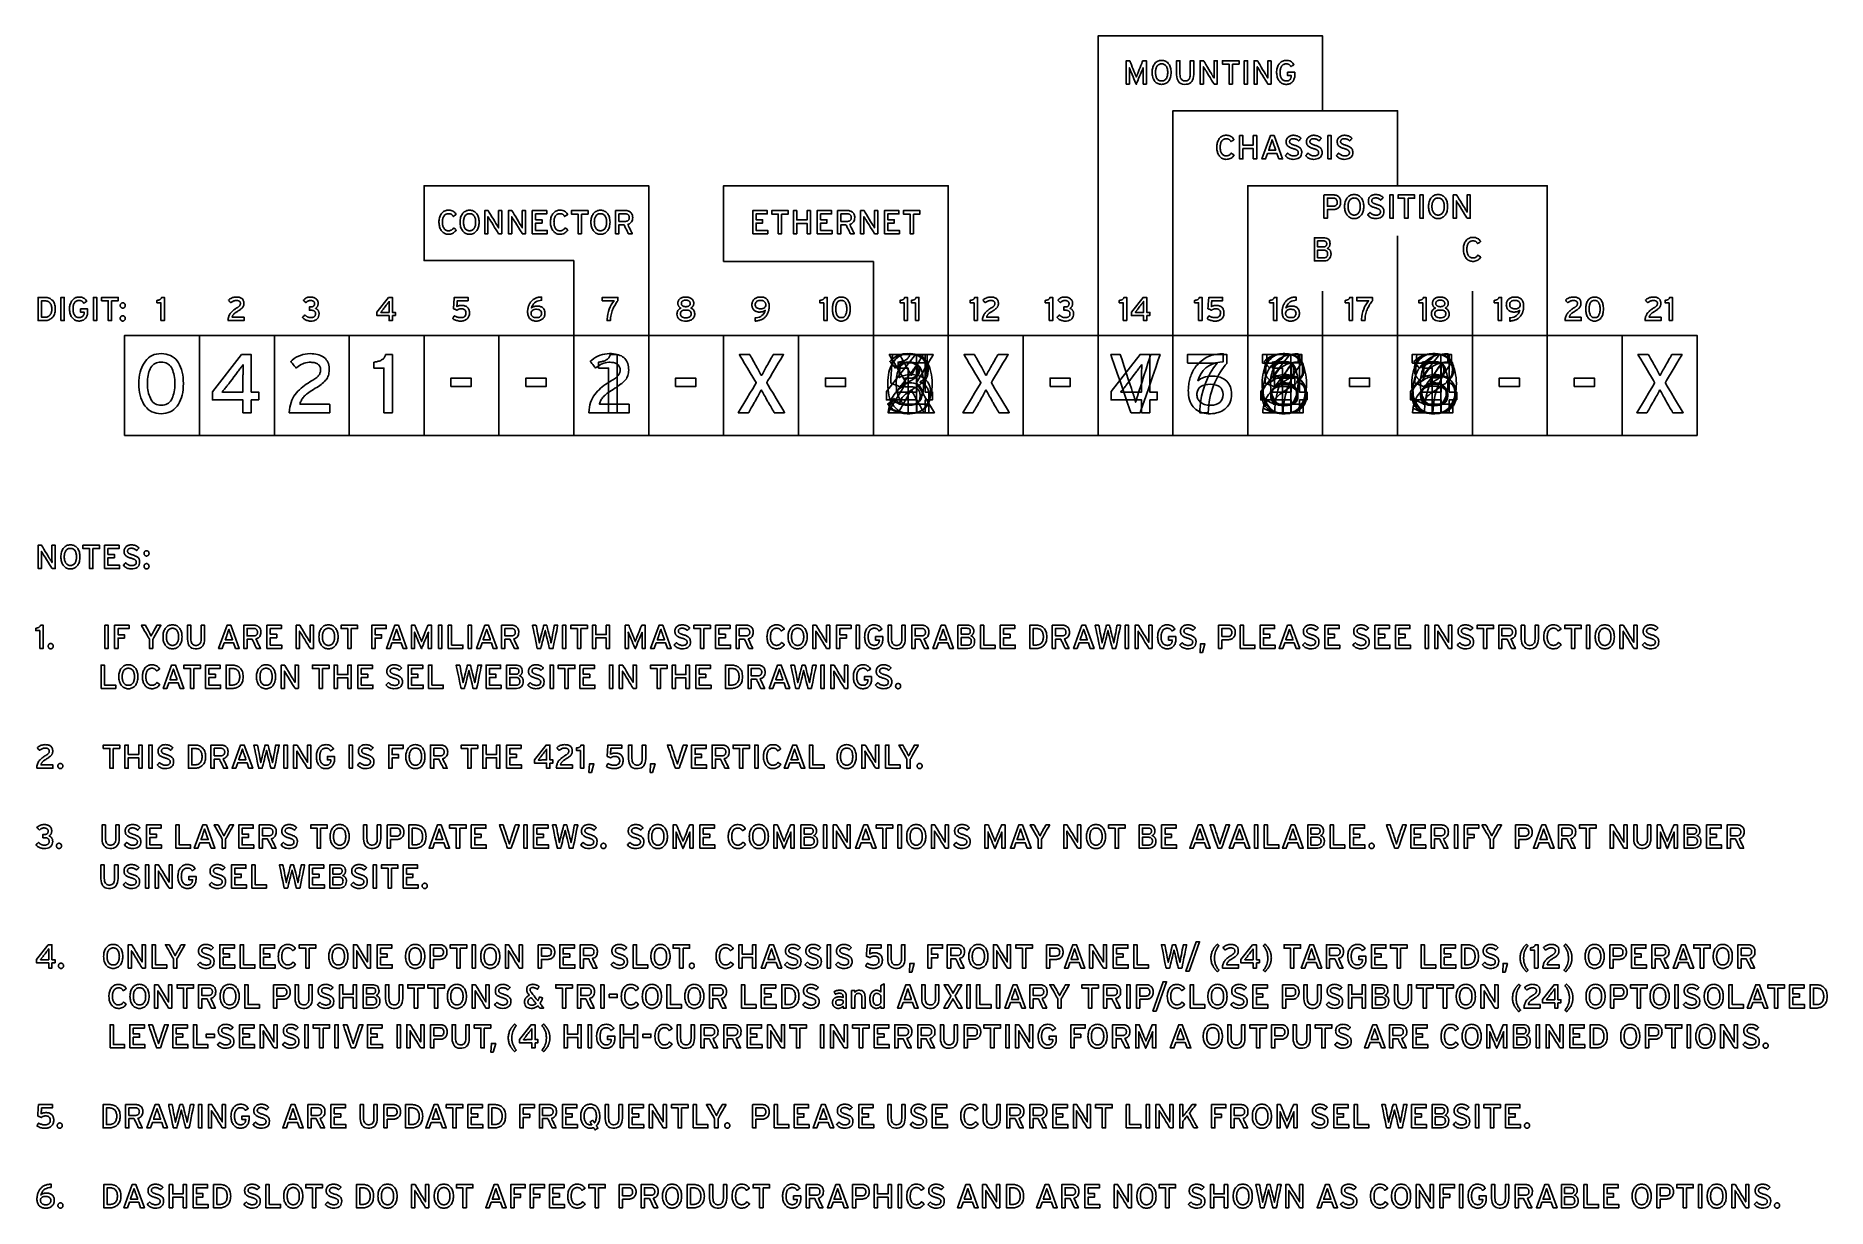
# Model space of a CAD drawing. Extents: x 1 to 47.7, y 0.2 to 35.
# Drawn here: x 1.01 to 21.2, y 21.8 to 35 of the extents above; entities that cross this region are included whole.
import ezdxf

# ---------------------------------------------------------------- set-up
doc = ezdxf.new("R2010")
doc.units = 0
doc.header["$MEASUREMENT"] = 0
for name, color, linetype in [('1_0_____CONNECTOR_TYPE_', 7, 'CONTINUOUS'), ('1_1__SCREW_TERMINAL_BLOCK_', 7, 'CONTINUOUS'), ('1_2__CONNECTORIZED_RELAY__', 7, 'CONTINUOUS'), ('2_0_____ETHERNET_CONNECTIO', 7, 'CONTINUOUS'), ('2_1__NONE__X', 7, 'CONTINUOUS'), ('2_2__PORTS_5A___5B_WPTP__2', 7, 'CONTINUOUS'), ('2_3__PORTS_5A___5B_WPTP__2', 7, 'CONTINUOUS'), ('2_4__PORTS_5A___5B_WPTP__1', 7, 'CONTINUOUS'), ('2_5__PORTS_5C___5D__2__10-', 7, 'CONTINUOUS'), ('2_6__PORTS_5C___5D__2__100', 7, 'CONTINUOUS'), ('2_7__PORTS_5C___5D__1__10-', 7, 'CONTINUOUS'), ('3_0_____MOUNTING_', 7, 'CONTINUOUS'), ('3_1__VERTICAL_RACK_MOUNT__', 7, 'CONTINUOUS'), ('3_2__VERTICAL_PANEL_MOUNT_', 7, 'CONTINUOUS'), ('4_0_____CHASSIS_OPTION_', 7, 'CONTINUOUS'), ('4_1__5U__UP_TO_TWO_IO_BOAR', 7, 'CONTINUOUS'), ('4_2__5U__FRONT_PANEL_W_24_', 7, 'CONTINUOUS'), ('5_0_____AUX_TC_COMBINED_CH', 7, 'CONTINUOUS'), ('5_1___24__TARGET_LEDS___12', 7, 'CONTINUOUS'), ('6_0_____IO_BOARD_POSITION_', 7, 'CONTINUOUS'), ('6_1__EMPTY_IO_BOARD_POSITI', 7, 'CONTINUOUS'), ('6_2___8__INDEPENDENT_INPUT', 7, 'CONTINUOUS'), ('6_3___8__OPTOISO_INDEPENDE', 7, 'CONTINUOUS'), ('6_4___24__OPTOISO_INDEPEND', 7, 'CONTINUOUS'), ('6_5___8__INDEPENDENT_INPUT', 7, 'CONTINUOUS'), ('6_6___8__INDEPENDENT_INPUT', 7, 'CONTINUOUS'), ('6_7___8__OPTOISO_INDEPENDE', 7, 'CONTINUOUS'), ('6_8___8__OPTOISO_INDEPENDE', 7, 'CONTINUOUS'), ('7_0_____IO_BOARD_POSITION_', 7, 'CONTINUOUS'), ('7_1__EMPTY_IO_BOARD_POSITI', 7, 'CONTINUOUS'), ('7_2___8__INDEPENDENT_INPUT', 7, 'CONTINUOUS'), ('7_3___8__OPTOISO_INDEPENDE', 7, 'CONTINUOUS'), ('7_4___24__OPTOISO_INDEPEND', 7, 'CONTINUOUS'), ('7_5___8__INDEPENDENT_INPUT', 7, 'CONTINUOUS'), ('7_6____8__INDEPENDENT_INPU', 7, 'CONTINUOUS'), ('7_7____8__OPTOISO_INDEPEND', 7, 'CONTINUOUS'), ('7_8____8__OPTOISO_INDEPEND', 7, 'CONTINUOUS'), ('8_0_____DWG', 7, 'CONTINUOUS')]:
    doc.layers.add(name, color=color, linetype=linetype)

msp = doc.modelspace()

# ---------------------------------------------------------------- linework, layer by layer
at = {"layer": '1_0_____CONNECTOR_TYPE_'}
msp.add_lwpolyline([(2.859, 31.625), (2.839, 31.625)], dxfattribs=at)
at = {"layer": '1_1__SCREW_TERMINAL_BLOCK_'}
msp.add_lwpolyline([(7.469, 30.754), (7.469, 30.774), (7.469, 30.825), (7.469, 30.898), (7.469, 30.984), (7.469, 31.072), (7.469, 31.153), (7.469, 31.216), (7.469, 31.252), (7.468, 31.257), (7.46, 31.257), (7.446, 31.257), (7.428, 31.257), (7.408, 31.257), (7.389, 31.257), (7.372, 31.257), (7.361, 31.257), (7.357, 31.257), (7.357, 31.26), (7.357, 31.267), (7.357, 31.277), (7.357, 31.288), (7.357, 31.3), (7.357, 31.311), (7.357, 31.32), (7.357, 31.325), (7.362, 31.326), (7.374, 31.327), (7.385, 31.329), (7.395, 31.331), (7.406, 31.334), (7.416, 31.337), (7.425, 31.34), (7.434, 31.344), (7.443, 31.349), (7.451, 31.353), (7.458, 31.359), (7.464, 31.365), (7.47, 31.372), (7.475, 31.379), (7.48, 31.387), (7.483, 31.396), (7.486, 31.405), (7.488, 31.41), (7.494, 31.41), (7.504, 31.41), (7.516, 31.41), (7.529, 31.41), (7.542, 31.41), (7.554, 31.41), (7.561, 31.41), (7.564, 31.41), (7.564, 31.385), (7.564, 31.318), (7.564, 31.223), (7.564, 31.111), (7.564, 30.996), (7.564, 30.891), (7.564, 30.808), (7.564, 30.761), (7.563, 30.754), (7.557, 30.754), (7.545, 30.754), (7.529, 30.754), (7.513, 30.754), (7.496, 30.754), (7.483, 30.754), (7.473, 30.754)], close=True, dxfattribs=at)
at = {"layer": '1_2__CONNECTORIZED_RELAY__'}
msp.add_lwpolyline([(7.246, 30.755), (7.249, 30.786), (7.253, 30.816), (7.259, 30.844), (7.267, 30.871), (7.276, 30.896), (7.286, 30.919), (7.299, 30.941), (7.313, 30.961), (7.328, 30.98), (7.344, 30.997), (7.362, 31.014), (7.379, 31.03), (7.398, 31.046), (7.417, 31.061), (7.437, 31.075), (7.457, 31.089), (7.479, 31.102), (7.497, 31.113), (7.511, 31.122), (7.524, 31.13), (7.535, 31.138), (7.545, 31.145), (7.555, 31.153), (7.563, 31.16), (7.57, 31.167), (7.576, 31.173), (7.581, 31.18), (7.585, 31.187), (7.589, 31.193), (7.592, 31.2), (7.594, 31.207), (7.596, 31.214), (7.598, 31.221), (7.599, 31.229), (7.599, 31.236), (7.599, 31.245), (7.598, 31.254), (7.596, 31.262), (7.593, 31.269), (7.59, 31.276), (7.586, 31.283), (7.582, 31.289), (7.577, 31.295), (7.571, 31.3), (7.563, 31.305), (7.555, 31.31), (7.546, 31.313), (7.536, 31.317), (7.525, 31.319), (7.513, 31.321), (7.501, 31.322), (7.487, 31.323), (7.47, 31.323), (7.451, 31.321), (7.433, 31.318), (7.414, 31.313), (7.397, 31.306), (7.379, 31.298), (7.362, 31.288), (7.346, 31.277), (7.33, 31.264), (7.323, 31.258), (7.318, 31.264), (7.311, 31.273), (7.302, 31.284), (7.291, 31.297), (7.281, 31.309), (7.272, 31.32), (7.266, 31.328), (7.263, 31.332), (7.279, 31.347), (7.302, 31.364), (7.325, 31.379), (7.348, 31.391), (7.373, 31.402), (7.399, 31.41), (7.425, 31.416), (7.452, 31.42), (7.48, 31.421), (7.502, 31.421), (7.524, 31.419), (7.544, 31.416), (7.563, 31.412), (7.58, 31.407), (7.597, 31.401), (7.613, 31.394), (7.627, 31.385), (7.641, 31.376), (7.653, 31.365), (7.663, 31.352), (7.672, 31.339), (7.68, 31.324), (7.686, 31.308), (7.691, 31.291), (7.694, 31.273), (7.695, 31.253), (7.696, 31.235), (7.695, 31.219), (7.693, 31.203), (7.69, 31.189), (7.686, 31.175), (7.681, 31.162), (7.676, 31.15), (7.669, 31.138), (7.661, 31.127), (7.652, 31.117), (7.642, 31.106), (7.631, 31.096), (7.618, 31.085), (7.605, 31.075), (7.59, 31.064), (7.574, 31.053), (7.557, 31.041), (7.538, 31.03), (7.519, 31.018), (7.5, 31.006), (7.483, 30.995), (7.468, 30.984), (7.453, 30.974), (7.441, 30.963), (7.429, 30.953), (7.419, 30.944), (7.41, 30.935), (7.402, 30.926), (7.395, 30.916), (7.389, 30.907), (7.383, 30.897), (7.378, 30.887), (7.374, 30.877), (7.37, 30.867), (7.367, 30.857), (7.367, 30.85), (7.387, 30.85), (7.424, 30.85), (7.474, 30.85), (7.531, 30.85), (7.587, 30.85), (7.638, 30.85), (7.678, 30.85), (7.7, 30.85), (7.702, 30.849), (7.702, 30.842), (7.702, 30.83), (7.702, 30.816), (7.702, 30.799), (7.702, 30.784), (7.702, 30.77), (7.702, 30.76), (7.702, 30.755), (7.692, 30.755), (7.654, 30.755), (7.594, 30.755), (7.522, 30.755), (7.444, 30.755), (7.37, 30.755), (7.307, 30.755), (7.263, 30.755)], close=True, dxfattribs=at)
at = {"layer": '2_0_____ETHERNET_CONNECTIO'}
msp.add_lwpolyline([(2.859, 31.625), (2.839, 31.625)], dxfattribs=at)
at = {"layer": '2_1__NONE__X'}
msp.add_lwpolyline([(11.024, 30.755), (11.021, 30.759), (11.014, 30.772), (11.004, 30.789), (10.992, 30.81), (10.979, 30.832), (10.967, 30.852), (10.958, 30.869), (10.952, 30.879), (10.948, 30.887), (10.938, 30.904), (10.928, 30.921), (10.919, 30.937), (10.911, 30.953), (10.903, 30.968), (10.895, 30.982), (10.888, 30.996), (10.881, 31.008), (10.875, 31.009), (10.868, 30.996), (10.861, 30.982), (10.854, 30.968), (10.846, 30.953), (10.837, 30.938), (10.828, 30.921), (10.818, 30.904), (10.808, 30.887), (10.804, 30.879), (10.798, 30.869), (10.788, 30.852), (10.777, 30.832), (10.764, 30.81), (10.752, 30.789), (10.742, 30.772), (10.735, 30.759), (10.733, 30.755), (10.729, 30.755), (10.717, 30.755), (10.701, 30.755), (10.682, 30.755), (10.663, 30.755), (10.644, 30.755), (10.629, 30.755), (10.62, 30.755), (10.618, 30.755), (10.629, 30.773), (10.651, 30.81), (10.681, 30.86), (10.715, 30.916), (10.749, 30.974), (10.78, 31.026), (10.805, 31.066), (10.819, 31.09), (10.819, 31.096), (10.806, 31.118), (10.783, 31.156), (10.754, 31.205), (10.721, 31.259), (10.689, 31.312), (10.661, 31.358), (10.641, 31.393), (10.631, 31.41), (10.633, 31.411), (10.642, 31.411), (10.658, 31.411), (10.676, 31.411), (10.696, 31.411), (10.715, 31.411), (10.732, 31.411), (10.743, 31.411), (10.747, 31.411), (10.75, 31.407), (10.755, 31.396), (10.764, 31.382), (10.773, 31.364), (10.784, 31.346), (10.793, 31.33), (10.801, 31.316), (10.806, 31.307), (10.81, 31.3), (10.82, 31.283), (10.829, 31.266), (10.838, 31.249), (10.847, 31.234), (10.855, 31.219), (10.862, 31.204), (10.87, 31.19), (10.876, 31.177), (10.883, 31.177), (10.889, 31.19), (10.897, 31.203), (10.904, 31.218), (10.912, 31.233), (10.921, 31.249), (10.93, 31.265), (10.939, 31.282), (10.949, 31.3), (10.953, 31.307), (10.958, 31.316), (10.966, 31.33), (10.976, 31.346), (10.986, 31.364), (10.996, 31.382), (11.005, 31.396), (11.011, 31.407), (11.013, 31.411), (11.017, 31.411), (11.028, 31.411), (11.044, 31.411), (11.063, 31.411), (11.083, 31.411), (11.101, 31.411), (11.116, 31.411), (11.126, 31.411), (11.128, 31.41), (11.118, 31.393), (11.097, 31.358), (11.069, 31.312), (11.037, 31.259), (11.005, 31.205), (10.976, 31.157), (10.953, 31.119), (10.94, 31.097), (10.94, 31.091), (10.954, 31.067), (10.978, 31.027), (11.009, 30.974), (11.044, 30.917), (11.078, 30.86), (11.108, 30.81), (11.13, 30.773), (11.141, 30.755), (11.139, 30.755), (11.129, 30.755), (11.114, 30.755), (11.095, 30.755), (11.075, 30.755), (11.056, 30.755), (11.039, 30.755), (11.028, 30.755)], close=True, dxfattribs=at)
at = {"layer": '2_2__PORTS_5A___5B_WPTP__2'}
msp.add_lwpolyline([(10.844, 30.755), (10.844, 30.774), (10.844, 30.825), (10.844, 30.898), (10.844, 30.984), (10.844, 31.072), (10.844, 31.153), (10.844, 31.216), (10.844, 31.253), (10.843, 31.258), (10.835, 31.258), (10.821, 31.258), (10.803, 31.258), (10.783, 31.258), (10.764, 31.258), (10.747, 31.258), (10.736, 31.258), (10.732, 31.258), (10.732, 31.26), (10.732, 31.267), (10.732, 31.277), (10.732, 31.289), (10.732, 31.3), (10.732, 31.311), (10.732, 31.32), (10.732, 31.325), (10.738, 31.326), (10.749, 31.327), (10.76, 31.329), (10.771, 31.331), (10.781, 31.334), (10.791, 31.337), (10.8, 31.34), (10.809, 31.344), (10.818, 31.349), (10.826, 31.353), (10.833, 31.359), (10.839, 31.365), (10.845, 31.372), (10.85, 31.379), (10.855, 31.387), (10.858, 31.396), (10.861, 31.406), (10.863, 31.411), (10.869, 31.411), (10.879, 31.411), (10.891, 31.411), (10.904, 31.411), (10.917, 31.411), (10.929, 31.411), (10.937, 31.411), (10.939, 31.411), (10.939, 31.385), (10.939, 31.319), (10.939, 31.223), (10.939, 31.111), (10.939, 30.997), (10.939, 30.891), (10.939, 30.809), (10.939, 30.761), (10.939, 30.755), (10.932, 30.755), (10.92, 30.755), (10.904, 30.755), (10.888, 30.755), (10.872, 30.755), (10.858, 30.755), (10.848, 30.755)], close=True, dxfattribs=at)
at = {"layer": '2_3__PORTS_5A___5B_WPTP__2'}
msp.add_lwpolyline([(11.079, 30.949), (11.076, 30.906), (11.066, 30.867), (11.05, 30.834), (11.029, 30.806), (11.002, 30.783), (10.968, 30.766), (10.929, 30.753), (10.884, 30.746), (10.839, 30.744), (10.823, 30.745), (10.808, 30.746), (10.793, 30.748), (10.778, 30.751), (10.764, 30.754), (10.749, 30.759), (10.735, 30.763), (10.72, 30.769), (10.706, 30.775), (10.693, 30.782), (10.68, 30.789), (10.668, 30.797), (10.656, 30.806), (10.645, 30.815), (10.635, 30.825), (10.626, 30.835), (10.617, 30.846), (10.613, 30.853), (10.617, 30.857), (10.626, 30.864), (10.637, 30.874), (10.649, 30.884), (10.661, 30.895), (10.672, 30.904), (10.68, 30.912), (10.685, 30.916), (10.689, 30.911), (10.696, 30.903), (10.704, 30.896), (10.712, 30.889), (10.72, 30.882), (10.728, 30.876), (10.736, 30.871), (10.745, 30.866), (10.754, 30.861), (10.764, 30.857), (10.773, 30.853), (10.783, 30.85), (10.792, 30.847), (10.802, 30.845), (10.811, 30.843), (10.821, 30.842), (10.83, 30.841), (10.84, 30.841), (10.856, 30.841), (10.871, 30.842), (10.886, 30.844), (10.899, 30.846), (10.912, 30.85), (10.923, 30.854), (10.933, 30.858), (10.942, 30.864), (10.949, 30.87), (10.956, 30.877), (10.962, 30.884), (10.967, 30.892), (10.971, 30.9), (10.975, 30.909), (10.977, 30.919), (10.979, 30.929), (10.98, 30.94), (10.98, 30.951), (10.98, 30.962), (10.978, 30.972), (10.976, 30.982), (10.973, 30.991), (10.969, 30.999), (10.965, 31.007), (10.959, 31.014), (10.953, 31.02), (10.946, 31.026), (10.939, 31.031), (10.931, 31.035), (10.922, 31.039), (10.913, 31.042), (10.903, 31.044), (10.893, 31.046), (10.883, 31.047), (10.872, 31.048), (10.865, 31.048), (10.861, 31.048), (10.854, 31.048), (10.845, 31.048), (10.835, 31.048), (10.825, 31.048), (10.817, 31.048), (10.81, 31.048), (10.806, 31.048), (10.806, 31.049), (10.806, 31.056), (10.806, 31.067), (10.806, 31.082), (10.806, 31.098), (10.806, 31.113), (10.806, 31.127), (10.806, 31.138), (10.806, 31.143), (10.807, 31.143), (10.811, 31.143), (10.819, 31.143), (10.828, 31.143), (10.838, 31.143), (10.847, 31.143), (10.856, 31.143), (10.862, 31.143), (10.864, 31.143), (10.873, 31.143), (10.882, 31.144), (10.891, 31.146), (10.899, 31.148), (10.907, 31.151), (10.914, 31.155), (10.921, 31.159), (10.927, 31.164), (10.932, 31.17), (10.937, 31.176), (10.941, 31.182), (10.945, 31.189), (10.948, 31.196), (10.95, 31.203), (10.952, 31.21), (10.953, 31.218), (10.954, 31.226), (10.954, 31.234), (10.954, 31.237), (10.954, 31.24), (10.954, 31.244), (10.953, 31.247), (10.953, 31.25), (10.952, 31.254), (10.951, 31.257), (10.95, 31.261), (10.949, 31.265), (10.948, 31.268), (10.946, 31.272), (10.944, 31.275), (10.942, 31.278), (10.94, 31.282), (10.937, 31.285), (10.934, 31.288), (10.931, 31.291), (10.928, 31.294), (10.925, 31.297), (10.921, 31.3), (10.918, 31.303), (10.914, 31.305), (10.909, 31.308), (10.905, 31.31), (10.9, 31.313), (10.895, 31.315), (10.89, 31.317), (10.885, 31.318), (10.879, 31.32), (10.872, 31.321), (10.866, 31.322), (10.859, 31.323), (10.852, 31.323), (10.844, 31.324), (10.836, 31.324), (10.822, 31.323), (10.806, 31.321), (10.791, 31.318), (10.776, 31.313), (10.762, 31.306), (10.748, 31.298), (10.735, 31.288), (10.722, 31.277), (10.71, 31.265), (10.707, 31.264), (10.701, 31.271), (10.691, 31.28), (10.68, 31.291), (10.668, 31.302), (10.657, 31.314), (10.647, 31.323), (10.64, 31.33), (10.638, 31.332), (10.656, 31.351), (10.676, 31.367), (10.696, 31.382), (10.717, 31.394), (10.74, 31.404), (10.763, 31.411), (10.788, 31.417), (10.813, 31.42), (10.839, 31.421), (10.859, 31.42), (10.879, 31.418), (10.898, 31.415), (10.916, 31.411), (10.933, 31.405), (10.949, 31.399), (10.965, 31.391), (10.98, 31.382), (10.994, 31.372), (11.007, 31.361), (11.018, 31.349), (11.027, 31.335), (11.035, 31.321), (11.042, 31.306), (11.047, 31.289), (11.05, 31.272), (11.052, 31.254), (11.053, 31.237), (11.052, 31.225), (11.051, 31.213), (11.049, 31.201), (11.047, 31.191), (11.044, 31.181), (11.041, 31.172), (11.037, 31.163), (11.033, 31.155), (11.028, 31.147), (11.023, 31.14), (11.017, 31.133), (11.011, 31.127), (11.005, 31.121), (10.999, 31.115), (10.992, 31.11), (10.985, 31.105), (10.978, 31.101), (10.983, 31.097), (10.993, 31.094), (11.002, 31.089), (11.011, 31.084), (11.02, 31.079), (11.028, 31.073), (11.035, 31.066), (11.043, 31.058), (11.049, 31.05), (11.055, 31.041), (11.061, 31.032), (11.065, 31.022), (11.07, 31.011), (11.073, 31), (11.076, 30.988), (11.077, 30.976), (11.079, 30.963)], close=True, dxfattribs=at)
at = {"layer": '2_4__PORTS_5A___5B_WPTP__1'}
msp.add_lwpolyline([(11.098, 30.977), (11.097, 30.951), (11.094, 30.926), (11.089, 30.903), (11.083, 30.882), (11.075, 30.862), (11.065, 30.844), (11.053, 30.827), (11.04, 30.812), (11.025, 30.798), (11.008, 30.786), (10.991, 30.776), (10.972, 30.767), (10.952, 30.759), (10.931, 30.753), (10.909, 30.749), (10.886, 30.746), (10.861, 30.744), (10.835, 30.744), (10.808, 30.746), (10.782, 30.749), (10.756, 30.754), (10.731, 30.761), (10.706, 30.769), (10.681, 30.779), (10.657, 30.791), (10.634, 30.804), (10.627, 30.81), (10.63, 30.817), (10.636, 30.827), (10.643, 30.84), (10.651, 30.853), (10.659, 30.867), (10.665, 30.878), (10.67, 30.887), (10.672, 30.89), (10.69, 30.881), (10.71, 30.871), (10.73, 30.863), (10.75, 30.855), (10.77, 30.85), (10.79, 30.845), (10.811, 30.842), (10.832, 30.84), (10.854, 30.839), (10.886, 30.842), (10.914, 30.848), (10.938, 30.857), (10.958, 30.869), (10.974, 30.885), (10.987, 30.905), (10.995, 30.927), (11, 30.953), (11.001, 30.981), (10.997, 31.006), (10.991, 31.027), (10.981, 31.045), (10.968, 31.06), (10.952, 31.072), (10.933, 31.081), (10.91, 31.087), (10.885, 31.09), (10.867, 31.09), (10.858, 31.09), (10.85, 31.089), (10.842, 31.088), (10.834, 31.087), (10.826, 31.086), (10.819, 31.085), (10.811, 31.083), (10.804, 31.081), (10.798, 31.078), (10.791, 31.075), (10.785, 31.072), (10.779, 31.069), (10.772, 31.065), (10.766, 31.061), (10.76, 31.057), (10.755, 31.053), (10.749, 31.049), (10.745, 31.05), (10.736, 31.054), (10.722, 31.06), (10.705, 31.067), (10.688, 31.074), (10.672, 31.08), (10.658, 31.086), (10.65, 31.089), (10.648, 31.091), (10.649, 31.107), (10.651, 31.141), (10.654, 31.188), (10.658, 31.241), (10.662, 31.295), (10.665, 31.345), (10.668, 31.384), (10.669, 31.407), (10.672, 31.411), (10.698, 31.411), (10.743, 31.411), (10.803, 31.411), (10.868, 31.411), (10.934, 31.411), (10.992, 31.411), (11.036, 31.411), (11.058, 31.411), (11.06, 31.409), (11.06, 31.402), (11.06, 31.39), (11.06, 31.375), (11.06, 31.359), (11.06, 31.344), (11.06, 31.331), (11.06, 31.321), (11.06, 31.317), (11.051, 31.317), (11.024, 31.317), (10.982, 31.317), (10.933, 31.317), (10.881, 31.317), (10.832, 31.317), (10.791, 31.317), (10.763, 31.317), (10.754, 31.317), (10.754, 31.31), (10.753, 31.293), (10.751, 31.269), (10.749, 31.242), (10.747, 31.213), (10.745, 31.187), (10.743, 31.166), (10.742, 31.153), (10.746, 31.153), (10.759, 31.16), (10.772, 31.166), (10.786, 31.171), (10.802, 31.175), (10.818, 31.179), (10.834, 31.181), (10.852, 31.183), (10.871, 31.184), (10.893, 31.184), (10.916, 31.182), (10.939, 31.179), (10.959, 31.174), (10.978, 31.168), (10.996, 31.161), (11.013, 31.152), (11.028, 31.141), (11.041, 31.129), (11.053, 31.116), (11.064, 31.102), (11.073, 31.087), (11.08, 31.071), (11.087, 31.054), (11.092, 31.036), (11.095, 31.017), (11.097, 30.998)], close=True, dxfattribs=at)
at = {"layer": '2_5__PORTS_5C___5D__2__10-'}
for points in [[(11.115, 31.084), (11.114, 31.049), (11.112, 31.016), (11.107, 30.984), (11.101, 30.954), (11.093, 30.926), (11.084, 30.899), (11.072, 30.874), (11.059, 30.851), (11.044, 30.829), (11.027, 30.81), (11.009, 30.793), (10.989, 30.778), (10.967, 30.766), (10.944, 30.757), (10.919, 30.75), (10.892, 30.746), (10.864, 30.744), (10.836, 30.746), (10.809, 30.75), (10.784, 30.757), (10.761, 30.766), (10.74, 30.778), (10.72, 30.792), (10.702, 30.809), (10.685, 30.828), (10.67, 30.85), (10.657, 30.873), (10.646, 30.898), (10.636, 30.924), (10.628, 30.952), (10.622, 30.982), (10.618, 31.014), (10.615, 31.047), (10.614, 31.082), (10.615, 31.117), (10.618, 31.15), (10.622, 31.182), (10.628, 31.212), (10.636, 31.24), (10.646, 31.267), (10.658, 31.292), (10.671, 31.315), (10.686, 31.337), (10.703, 31.357), (10.721, 31.373), (10.741, 31.388), (10.763, 31.4), (10.786, 31.409), (10.811, 31.415), (10.837, 31.42), (10.866, 31.421), (10.894, 31.419), (10.921, 31.415), (10.946, 31.409), (10.969, 31.399), (10.991, 31.388), (11.01, 31.374), (11.029, 31.357), (11.045, 31.338), (11.06, 31.316), (11.073, 31.293), (11.084, 31.268), (11.094, 31.242), (11.101, 31.213), (11.107, 31.183), (11.112, 31.152), (11.114, 31.119)], [(11.019, 31.082), (11.019, 31.106), (11.017, 31.13), (11.015, 31.152), (11.011, 31.173), (11.007, 31.194), (11.002, 31.213), (10.995, 31.231), (10.988, 31.248), (10.979, 31.264), (10.969, 31.279), (10.958, 31.291), (10.946, 31.301), (10.932, 31.31), (10.917, 31.317), (10.9, 31.322), (10.883, 31.325), (10.864, 31.326), (10.845, 31.325), (10.828, 31.322), (10.812, 31.317), (10.797, 31.31), (10.783, 31.302), (10.771, 31.291), (10.76, 31.279), (10.75, 31.265), (10.742, 31.25), (10.734, 31.233), (10.727, 31.215), (10.722, 31.196), (10.718, 31.175), (10.714, 31.154), (10.712, 31.132), (10.71, 31.108), (10.71, 31.084), (10.711, 31.059), (10.712, 31.036), (10.715, 31.014), (10.718, 30.993), (10.723, 30.973), (10.729, 30.954), (10.735, 30.936), (10.743, 30.919), (10.752, 30.903), (10.762, 30.888), (10.773, 30.875), (10.785, 30.864), (10.799, 30.856), (10.814, 30.849), (10.83, 30.844), (10.847, 30.84), (10.866, 30.839), (10.885, 30.84), (10.902, 30.843), (10.919, 30.848), (10.934, 30.855), (10.947, 30.864), (10.96, 30.875), (10.971, 30.887), (10.98, 30.902), (10.989, 30.918), (10.996, 30.935), (11.002, 30.952), (11.007, 30.971), (11.012, 30.991), (11.015, 31.012), (11.017, 31.034), (11.019, 31.058)]]:
    msp.add_lwpolyline(points, close=True, dxfattribs=at)
at = {"layer": '2_6__PORTS_5C___5D__2__100'}
msp.add_lwpolyline([(10.621, 30.754), (10.624, 30.786), (10.629, 30.816), (10.634, 30.844), (10.642, 30.871), (10.651, 30.896), (10.662, 30.919), (10.674, 30.941), (10.688, 30.961), (10.703, 30.98), (10.72, 30.997), (10.737, 31.014), (10.755, 31.03), (10.773, 31.046), (10.792, 31.061), (10.812, 31.075), (10.833, 31.089), (10.854, 31.102), (10.872, 31.113), (10.886, 31.121), (10.899, 31.13), (10.91, 31.138), (10.921, 31.145), (10.93, 31.153), (10.938, 31.16), (10.945, 31.167), (10.951, 31.173), (10.956, 31.18), (10.96, 31.186), (10.964, 31.193), (10.967, 31.2), (10.969, 31.207), (10.971, 31.214), (10.973, 31.221), (10.974, 31.229), (10.974, 31.236), (10.974, 31.245), (10.973, 31.253), (10.971, 31.261), (10.969, 31.269), (10.965, 31.276), (10.962, 31.283), (10.957, 31.289), (10.952, 31.295), (10.946, 31.3), (10.939, 31.305), (10.931, 31.309), (10.921, 31.313), (10.911, 31.316), (10.9, 31.319), (10.889, 31.321), (10.876, 31.322), (10.862, 31.323), (10.846, 31.323), (10.826, 31.321), (10.808, 31.318), (10.789, 31.313), (10.772, 31.306), (10.754, 31.298), (10.738, 31.288), (10.721, 31.277), (10.706, 31.264), (10.698, 31.258), (10.694, 31.264), (10.686, 31.273), (10.677, 31.284), (10.667, 31.297), (10.656, 31.309), (10.648, 31.32), (10.641, 31.328), (10.638, 31.332), (10.655, 31.347), (10.677, 31.364), (10.7, 31.379), (10.724, 31.391), (10.748, 31.402), (10.774, 31.41), (10.8, 31.416), (10.827, 31.419), (10.855, 31.421), (10.877, 31.42), (10.899, 31.419), (10.919, 31.416), (10.938, 31.412), (10.956, 31.407), (10.972, 31.401), (10.988, 31.393), (11.002, 31.385), (11.016, 31.376), (11.028, 31.364), (11.038, 31.352), (11.047, 31.339), (11.055, 31.324), (11.061, 31.308), (11.066, 31.291), (11.069, 31.273), (11.071, 31.253), (11.071, 31.234), (11.07, 31.218), (11.068, 31.203), (11.065, 31.189), (11.061, 31.175), (11.057, 31.162), (11.051, 31.149), (11.044, 31.138), (11.036, 31.127), (11.028, 31.117), (11.017, 31.106), (11.006, 31.096), (10.993, 31.085), (10.98, 31.074), (10.965, 31.063), (10.949, 31.052), (10.932, 31.041), (10.914, 31.03), (10.894, 31.018), (10.876, 31.006), (10.858, 30.995), (10.843, 30.984), (10.829, 30.973), (10.816, 30.963), (10.804, 30.953), (10.794, 30.944), (10.785, 30.935), (10.777, 30.925), (10.77, 30.916), (10.764, 30.906), (10.758, 30.897), (10.753, 30.887), (10.749, 30.877), (10.745, 30.867), (10.742, 30.856), (10.742, 30.85), (10.762, 30.85), (10.8, 30.85), (10.85, 30.85), (10.906, 30.85), (10.963, 30.85), (11.014, 30.85), (11.053, 30.85), (11.075, 30.85), (11.077, 30.848), (11.077, 30.842), (11.077, 30.83), (11.077, 30.815), (11.077, 30.799), (11.077, 30.783), (11.077, 30.77), (11.077, 30.759), (11.077, 30.755), (11.067, 30.754), (11.029, 30.754), (10.969, 30.754), (10.897, 30.754), (10.819, 30.754), (10.745, 30.754), (10.682, 30.754), (10.638, 30.754)], close=True, dxfattribs=at)
at = {"layer": '2_7__PORTS_5C___5D__1__10-'}
msp.add_lwpolyline([(11.036, 30.902), (11.036, 30.755), (10.943, 30.755), (10.943, 30.899), (10.599, 30.899), (10.599, 30.993), (10.927, 31.411), (11.036, 31.411), (11.036, 30.988), (11.12, 30.988), (11.12, 30.902), (11.036, 30.902)], dxfattribs=at)
msp.add_lwpolyline([(10.946, 31.3), (10.941, 31.293), (10.935, 31.284), (10.929, 31.276), (10.922, 31.267), (10.915, 31.258), (10.908, 31.248), (10.9, 31.238), (10.892, 31.227), (10.887, 31.22), (10.878, 31.207), (10.862, 31.186), (10.842, 31.16), (10.82, 31.131), (10.799, 31.104), (10.782, 31.081), (10.77, 31.066), (10.765, 31.059), (10.757, 31.049), (10.75, 31.039), (10.742, 31.03), (10.735, 31.021), (10.728, 31.012), (10.721, 31.004), (10.715, 30.997), (10.708, 30.99), (10.714, 30.988), (10.725, 30.988), (10.736, 30.988), (10.748, 30.988), (10.76, 30.988), (10.773, 30.988), (10.786, 30.988), (10.799, 30.988), (10.809, 30.988), (10.817, 30.988), (10.833, 30.988), (10.854, 30.988), (10.878, 30.988), (10.901, 30.988), (10.922, 30.988), (10.937, 30.988), (10.943, 30.988), (10.943, 30.994), (10.943, 31.012), (10.943, 31.04), (10.943, 31.072), (10.943, 31.106), (10.943, 31.137), (10.943, 31.163), (10.943, 31.178), (10.943, 31.187), (10.944, 31.203), (10.944, 31.219), (10.944, 31.234), (10.944, 31.248), (10.945, 31.262), (10.945, 31.275), (10.946, 31.288)], close=True, dxfattribs=at)
at = {"layer": '3_0_____MOUNTING_'}
msp.add_lwpolyline([(2.859, 31.625), (2.839, 31.625)], dxfattribs=at)
at = {"layer": '3_1__VERTICAL_RACK_MOUNT__'}
msp.add_lwpolyline([(13.459, 30.755), (13.455, 30.755), (13.445, 30.755), (13.43, 30.755), (13.413, 30.755), (13.395, 30.755), (13.378, 30.755), (13.365, 30.755), (13.357, 30.755), (13.354, 30.758), (13.34, 30.798), (13.313, 30.875), (13.279, 30.976), (13.24, 31.088), (13.201, 31.199), (13.166, 31.298), (13.141, 31.372), (13.128, 31.409), (13.13, 31.411), (13.139, 31.411), (13.153, 31.411), (13.17, 31.411), (13.189, 31.411), (13.206, 31.411), (13.221, 31.411), (13.231, 31.411), (13.235, 31.41), (13.24, 31.392), (13.255, 31.349), (13.275, 31.288), (13.298, 31.218), (13.321, 31.146), (13.343, 31.08), (13.36, 31.028), (13.37, 30.997), (13.372, 30.989), (13.375, 30.982), (13.377, 30.975), (13.38, 30.968), (13.382, 30.96), (13.385, 30.953), (13.387, 30.945), (13.39, 30.937), (13.392, 30.929), (13.395, 30.921), (13.397, 30.913), (13.399, 30.906), (13.401, 30.899), (13.403, 30.893), (13.404, 30.887), (13.406, 30.881), (13.407, 30.876), (13.408, 30.873), (13.409, 30.878), (13.411, 30.883), (13.412, 30.889), (13.414, 30.895), (13.416, 30.902), (13.418, 30.909), (13.421, 30.916), (13.423, 30.924), (13.426, 30.932), (13.428, 30.94), (13.431, 30.948), (13.433, 30.956), (13.435, 30.964), (13.437, 30.971), (13.44, 30.978), (13.442, 30.986), (13.444, 30.993), (13.448, 31.006), (13.461, 31.045), (13.48, 31.103), (13.502, 31.172), (13.525, 31.244), (13.547, 31.312), (13.565, 31.367), (13.576, 31.402), (13.579, 31.411), (13.585, 31.411), (13.597, 31.411), (13.613, 31.411), (13.631, 31.411), (13.649, 31.411), (13.665, 31.411), (13.677, 31.411), (13.684, 31.411), (13.681, 31.4), (13.663, 31.349), (13.634, 31.264), (13.598, 31.16), (13.559, 31.046), (13.522, 30.937), (13.49, 30.844), (13.468, 30.779)], close=True, dxfattribs=at)
at = {"layer": '3_2__VERTICAL_PANEL_MOUNT_'}
msp.add_lwpolyline([(13.567, 30.902), (13.567, 30.755), (13.475, 30.755), (13.475, 30.899), (13.131, 30.899), (13.131, 30.993), (13.458, 31.411), (13.567, 31.411), (13.567, 30.988), (13.651, 30.988), (13.651, 30.902), (13.567, 30.902)], dxfattribs=at)
msp.add_lwpolyline([(13.477, 31.3), (13.472, 31.292), (13.466, 31.284), (13.46, 31.276), (13.454, 31.267), (13.447, 31.258), (13.439, 31.248), (13.432, 31.238), (13.424, 31.227), (13.418, 31.22), (13.409, 31.207), (13.393, 31.186), (13.373, 31.16), (13.351, 31.131), (13.33, 31.104), (13.313, 31.081), (13.301, 31.066), (13.297, 31.059), (13.289, 31.049), (13.281, 31.039), (13.274, 31.03), (13.266, 31.021), (13.259, 31.012), (13.253, 31.004), (13.246, 30.997), (13.24, 30.989), (13.245, 30.988), (13.256, 30.988), (13.268, 30.988), (13.279, 30.988), (13.291, 30.988), (13.304, 30.988), (13.317, 30.988), (13.33, 30.988), (13.341, 30.988), (13.349, 30.988), (13.365, 30.988), (13.386, 30.988), (13.409, 30.988), (13.433, 30.988), (13.453, 30.988), (13.468, 30.988), (13.475, 30.988), (13.475, 30.994), (13.475, 31.012), (13.475, 31.04), (13.475, 31.072), (13.475, 31.106), (13.475, 31.137), (13.475, 31.163), (13.475, 31.177), (13.475, 31.187), (13.475, 31.203), (13.475, 31.219), (13.475, 31.234), (13.476, 31.248), (13.476, 31.262), (13.476, 31.275), (13.477, 31.288)], close=True, dxfattribs=at)
at = {"layer": '4_0_____CHASSIS_OPTION_'}
msp.add_lwpolyline([(2.859, 31.625), (2.839, 31.625)], dxfattribs=at)
at = {"layer": '4_1__5U__UP_TO_TWO_IO_BOAR'}
for points in [[(14.489, 30.963), (14.488, 30.939), (14.484, 30.916), (14.48, 30.895), (14.473, 30.875), (14.464, 30.857), (14.454, 30.84), (14.442, 30.824), (14.428, 30.809), (14.412, 30.796), (14.396, 30.785), (14.378, 30.774), (14.359, 30.766), (14.339, 30.758), (14.318, 30.753), (14.296, 30.748), (14.274, 30.745), (14.25, 30.744), (14.226, 30.744), (14.203, 30.746), (14.182, 30.75), (14.161, 30.755), (14.142, 30.762), (14.123, 30.77), (14.105, 30.78), (14.088, 30.792), (14.072, 30.805), (14.057, 30.82), (14.044, 30.837), (14.032, 30.856), (14.023, 30.878), (14.015, 30.901), (14.009, 30.926), (14.005, 30.953), (14.002, 30.982), (14.001, 31.009), (14.002, 31.025), (14.003, 31.04), (14.004, 31.055), (14.006, 31.071), (14.009, 31.087), (14.012, 31.103), (14.015, 31.119), (14.019, 31.135), (14.024, 31.151), (14.029, 31.167), (14.035, 31.183), (14.042, 31.198), (14.049, 31.214), (14.057, 31.229), (14.065, 31.244), (14.074, 31.258), (14.084, 31.273), (14.095, 31.287), (14.107, 31.3), (14.119, 31.313), (14.133, 31.325), (14.146, 31.337), (14.161, 31.348), (14.177, 31.359), (14.193, 31.369), (14.21, 31.379), (14.228, 31.387), (14.247, 31.395), (14.267, 31.402), (14.288, 31.407), (14.31, 31.412), (14.333, 31.416), (14.357, 31.419), (14.382, 31.42), (14.395, 31.42), (14.395, 31.414), (14.395, 31.403), (14.395, 31.389), (14.395, 31.373), (14.395, 31.357), (14.395, 31.344), (14.395, 31.334), (14.395, 31.329), (14.357, 31.326), (14.311, 31.317), (14.27, 31.303), (14.232, 31.284), (14.199, 31.26), (14.17, 31.231), (14.145, 31.196), (14.124, 31.156), (14.109, 31.116), (14.124, 31.127), (14.139, 31.137), (14.156, 31.145), (14.174, 31.153), (14.194, 31.158), (14.215, 31.163), (14.237, 31.166), (14.26, 31.167), (14.283, 31.167), (14.303, 31.166), (14.323, 31.164), (14.341, 31.16), (14.359, 31.155), (14.376, 31.148), (14.392, 31.141), (14.407, 31.132), (14.422, 31.121), (14.436, 31.11), (14.448, 31.096), (14.458, 31.081), (14.467, 31.065), (14.475, 31.048), (14.481, 31.028), (14.485, 31.008), (14.488, 30.986)], [(14.393, 30.961), (14.39, 30.987), (14.384, 31.01), (14.373, 31.03), (14.358, 31.046), (14.338, 31.058), (14.315, 31.067), (14.287, 31.073), (14.255, 31.075), (14.221, 31.074), (14.191, 31.069), (14.165, 31.062), (14.143, 31.05), (14.125, 31.035), (14.112, 31.017), (14.104, 30.996), (14.099, 30.97), (14.099, 30.952), (14.1, 30.941), (14.102, 30.93), (14.106, 30.919), (14.11, 30.909), (14.116, 30.899), (14.123, 30.89), (14.13, 30.881), (14.139, 30.872), (14.149, 30.865), (14.16, 30.858), (14.172, 30.852), (14.185, 30.848), (14.199, 30.844), (14.214, 30.841), (14.23, 30.84), (14.251, 30.839), (14.284, 30.842), (14.313, 30.849), (14.337, 30.859), (14.357, 30.872), (14.372, 30.889), (14.384, 30.909), (14.39, 30.933)]]:
    msp.add_lwpolyline(points, close=True, dxfattribs=at)
at = {"layer": '4_2__5U__FRONT_PANEL_W_24_'}
msp.add_lwpolyline([(14.437, 31.311), (14.417, 31.289), (14.399, 31.265), (14.381, 31.24), (14.363, 31.214), (14.347, 31.186), (14.331, 31.157), (14.315, 31.127), (14.3, 31.095), (14.286, 31.062), (14.274, 31.028), (14.262, 30.992), (14.252, 30.956), (14.244, 30.918), (14.237, 30.879), (14.232, 30.839), (14.228, 30.797), (14.225, 30.755), (14.221, 30.755), (14.212, 30.755), (14.198, 30.755), (14.181, 30.755), (14.165, 30.755), (14.149, 30.755), (14.137, 30.755), (14.13, 30.755), (14.131, 30.793), (14.139, 30.868), (14.151, 30.94), (14.168, 31.01), (14.19, 31.077), (14.217, 31.141), (14.249, 31.202), (14.285, 31.26), (14.326, 31.315), (14.313, 31.315), (14.279, 31.315), (14.231, 31.315), (14.174, 31.315), (14.116, 31.315), (14.062, 31.315), (14.02, 31.315), (13.996, 31.315), (13.993, 31.316), (13.993, 31.323), (13.993, 31.335), (13.993, 31.35), (13.993, 31.367), (13.993, 31.383), (13.993, 31.397), (13.993, 31.407), (13.993, 31.411), (14.01, 31.411), (14.055, 31.411), (14.12, 31.411), (14.195, 31.411), (14.273, 31.411), (14.344, 31.411), (14.4, 31.411), (14.432, 31.411), (14.437, 31.41), (14.437, 31.402), (14.437, 31.39), (14.437, 31.374), (14.437, 31.356), (14.437, 31.34), (14.437, 31.325), (14.437, 31.315)], close=True, dxfattribs=at)
at = {"layer": '5_0_____AUX_TC_COMBINED_CH'}
msp.add_lwpolyline([(2.859, 31.625), (2.839, 31.625)], dxfattribs=at)
at = {"layer": '5_1___24__TARGET_LEDS___12'}
msp.add_lwpolyline([(14.437, 31.311), (14.417, 31.289), (14.399, 31.265), (14.381, 31.24), (14.363, 31.214), (14.347, 31.186), (14.331, 31.157), (14.315, 31.127), (14.3, 31.095), (14.286, 31.062), (14.274, 31.028), (14.262, 30.992), (14.252, 30.956), (14.244, 30.918), (14.237, 30.879), (14.232, 30.839), (14.228, 30.797), (14.225, 30.755), (14.221, 30.755), (14.212, 30.755), (14.198, 30.755), (14.181, 30.755), (14.165, 30.755), (14.149, 30.755), (14.137, 30.755), (14.13, 30.755), (14.131, 30.793), (14.139, 30.868), (14.151, 30.94), (14.168, 31.01), (14.19, 31.077), (14.217, 31.141), (14.249, 31.202), (14.285, 31.26), (14.326, 31.315), (14.313, 31.315), (14.279, 31.315), (14.231, 31.315), (14.174, 31.315), (14.116, 31.315), (14.062, 31.315), (14.02, 31.315), (13.996, 31.315), (13.993, 31.316), (13.993, 31.323), (13.993, 31.335), (13.993, 31.35), (13.993, 31.367), (13.993, 31.383), (13.993, 31.397), (13.993, 31.407), (13.993, 31.411), (14.01, 31.411), (14.055, 31.411), (14.12, 31.411), (14.195, 31.411), (14.273, 31.411), (14.344, 31.411), (14.4, 31.411), (14.432, 31.411), (14.437, 31.41), (14.437, 31.402), (14.437, 31.39), (14.437, 31.374), (14.437, 31.356), (14.437, 31.34), (14.437, 31.325), (14.437, 31.315)], close=True, dxfattribs=at)
msp.add_lwpolyline([(14.974, 31.05), (14.974, 31.145), (15.201, 31.145), (15.201, 31.05), (14.974, 31.05)], dxfattribs=at)
at = {"layer": '6_0_____IO_BOARD_POSITION_'}
msp.add_lwpolyline([(2.859, 31.625), (2.839, 31.625)], dxfattribs=at)
at = {"layer": '6_1__EMPTY_IO_BOARD_POSITI'}
for points in [[(15.334, 31.084), (15.333, 31.049), (15.33, 31.016), (15.326, 30.984), (15.32, 30.954), (15.312, 30.926), (15.302, 30.899), (15.291, 30.874), (15.278, 30.851), (15.263, 30.829), (15.246, 30.81), (15.228, 30.793), (15.208, 30.778), (15.186, 30.766), (15.163, 30.757), (15.138, 30.75), (15.111, 30.746), (15.082, 30.744), (15.054, 30.746), (15.028, 30.75), (15.003, 30.757), (14.98, 30.766), (14.959, 30.778), (14.939, 30.792), (14.92, 30.809), (14.904, 30.828), (14.889, 30.85), (14.876, 30.873), (14.864, 30.898), (14.855, 30.924), (14.847, 30.952), (14.841, 30.982), (14.836, 31.014), (14.834, 31.047), (14.833, 31.082), (14.834, 31.117), (14.836, 31.15), (14.841, 31.181), (14.847, 31.211), (14.855, 31.24), (14.865, 31.266), (14.876, 31.292), (14.89, 31.315), (14.905, 31.337), (14.922, 31.356), (14.94, 31.373), (14.96, 31.388), (14.982, 31.4), (15.005, 31.409), (15.03, 31.415), (15.056, 31.419), (15.084, 31.421), (15.113, 31.419), (15.139, 31.415), (15.164, 31.408), (15.188, 31.399), (15.209, 31.388), (15.229, 31.373), (15.247, 31.357), (15.264, 31.338), (15.279, 31.316), (15.292, 31.293), (15.303, 31.268), (15.312, 31.241), (15.32, 31.213), (15.326, 31.183), (15.331, 31.152), (15.333, 31.119)], [(15.238, 31.082), (15.237, 31.106), (15.236, 31.13), (15.233, 31.152), (15.23, 31.173), (15.226, 31.194), (15.22, 31.213), (15.214, 31.231), (15.206, 31.248), (15.198, 31.264), (15.188, 31.279), (15.177, 31.291), (15.164, 31.301), (15.151, 31.31), (15.136, 31.317), (15.119, 31.322), (15.101, 31.325), (15.082, 31.326), (15.064, 31.325), (15.046, 31.322), (15.03, 31.317), (15.015, 31.31), (15.002, 31.302), (14.99, 31.291), (14.979, 31.279), (14.969, 31.265), (14.96, 31.249), (14.953, 31.233), (14.946, 31.215), (14.941, 31.196), (14.936, 31.175), (14.933, 31.154), (14.93, 31.132), (14.929, 31.108), (14.929, 31.084), (14.929, 31.059), (14.931, 31.036), (14.933, 31.014), (14.937, 30.993), (14.942, 30.973), (14.947, 30.954), (14.954, 30.936), (14.962, 30.919), (14.971, 30.903), (14.98, 30.888), (14.991, 30.875), (15.004, 30.864), (15.017, 30.855), (15.032, 30.848), (15.048, 30.843), (15.066, 30.84), (15.084, 30.839), (15.103, 30.84), (15.121, 30.843), (15.137, 30.848), (15.152, 30.855), (15.166, 30.864), (15.178, 30.875), (15.189, 30.887), (15.199, 30.902), (15.207, 30.918), (15.214, 30.934), (15.221, 30.952), (15.226, 30.971), (15.23, 30.991), (15.234, 31.012), (15.236, 31.034), (15.237, 31.057)]]:
    msp.add_lwpolyline(points, close=True, dxfattribs=at)
at = {"layer": '6_2___8__INDEPENDENT_INPUT'}
msp.add_lwpolyline([(15.063, 30.754), (15.063, 30.774), (15.063, 30.825), (15.063, 30.898), (15.063, 30.984), (15.063, 31.072), (15.063, 31.153), (15.063, 31.216), (15.063, 31.253), (15.062, 31.258), (15.054, 31.258), (15.04, 31.258), (15.021, 31.258), (15.002, 31.258), (14.983, 31.258), (14.966, 31.258), (14.955, 31.258), (14.95, 31.258), (14.95, 31.26), (14.95, 31.267), (14.95, 31.277), (14.95, 31.288), (14.95, 31.3), (14.95, 31.311), (14.95, 31.32), (14.95, 31.325), (14.956, 31.326), (14.968, 31.327), (14.979, 31.329), (14.989, 31.331), (14.999, 31.334), (15.009, 31.337), (15.019, 31.34), (15.028, 31.344), (15.036, 31.349), (15.044, 31.353), (15.052, 31.359), (15.058, 31.365), (15.064, 31.372), (15.069, 31.379), (15.073, 31.387), (15.077, 31.396), (15.08, 31.405), (15.082, 31.41), (15.088, 31.41), (15.097, 31.41), (15.11, 31.41), (15.123, 31.41), (15.136, 31.41), (15.147, 31.41), (15.155, 31.41), (15.158, 31.41), (15.158, 31.385), (15.158, 31.319), (15.158, 31.223), (15.158, 31.111), (15.158, 30.997), (15.158, 30.891), (15.158, 30.809), (15.158, 30.761), (15.157, 30.754), (15.15, 30.754), (15.138, 30.754), (15.123, 30.754), (15.106, 30.754), (15.09, 30.754), (15.076, 30.754), (15.067, 30.754)], close=True, dxfattribs=at)
at = {"layer": '6_3___8__OPTOISO_INDEPENDE'}
msp.add_lwpolyline([(14.84, 30.754), (14.843, 30.786), (14.847, 30.816), (14.853, 30.844), (14.86, 30.871), (14.87, 30.896), (14.88, 30.919), (14.892, 30.941), (14.906, 30.961), (14.922, 30.98), (14.938, 30.997), (14.955, 31.014), (14.973, 31.03), (14.992, 31.046), (15.011, 31.061), (15.031, 31.075), (15.051, 31.089), (15.072, 31.102), (15.091, 31.113), (15.105, 31.121), (15.117, 31.13), (15.129, 31.138), (15.139, 31.145), (15.149, 31.153), (15.157, 31.16), (15.164, 31.167), (15.17, 31.173), (15.175, 31.18), (15.179, 31.186), (15.183, 31.193), (15.186, 31.2), (15.188, 31.207), (15.19, 31.214), (15.191, 31.221), (15.192, 31.229), (15.193, 31.236), (15.192, 31.245), (15.191, 31.253), (15.19, 31.262), (15.187, 31.269), (15.184, 31.276), (15.18, 31.283), (15.176, 31.289), (15.17, 31.295), (15.164, 31.3), (15.157, 31.305), (15.149, 31.31), (15.14, 31.313), (15.13, 31.316), (15.119, 31.319), (15.107, 31.321), (15.094, 31.322), (15.08, 31.323), (15.064, 31.323), (15.045, 31.321), (15.026, 31.318), (15.008, 31.313), (14.99, 31.306), (14.973, 31.298), (14.956, 31.288), (14.94, 31.277), (14.924, 31.264), (14.917, 31.258), (14.912, 31.264), (14.905, 31.273), (14.895, 31.284), (14.885, 31.297), (14.875, 31.309), (14.866, 31.32), (14.86, 31.328), (14.857, 31.332), (14.873, 31.347), (14.895, 31.364), (14.918, 31.379), (14.942, 31.391), (14.967, 31.402), (14.992, 31.41), (15.019, 31.416), (15.046, 31.419), (15.074, 31.421), (15.096, 31.42), (15.117, 31.419), (15.137, 31.416), (15.156, 31.412), (15.174, 31.407), (15.191, 31.401), (15.207, 31.394), (15.221, 31.385), (15.234, 31.376), (15.246, 31.365), (15.257, 31.352), (15.266, 31.339), (15.273, 31.324), (15.28, 31.308), (15.284, 31.291), (15.287, 31.273), (15.289, 31.253), (15.289, 31.234), (15.289, 31.218), (15.287, 31.203), (15.284, 31.189), (15.28, 31.175), (15.275, 31.162), (15.269, 31.15), (15.263, 31.138), (15.255, 31.127), (15.246, 31.117), (15.236, 31.106), (15.225, 31.096), (15.212, 31.085), (15.198, 31.074), (15.184, 31.064), (15.168, 31.053), (15.15, 31.041), (15.132, 31.03), (15.113, 31.018), (15.094, 31.006), (15.077, 30.995), (15.061, 30.984), (15.047, 30.973), (15.034, 30.963), (15.023, 30.953), (15.013, 30.944), (15.004, 30.935), (14.996, 30.925), (14.989, 30.916), (14.982, 30.907), (14.977, 30.897), (14.972, 30.887), (14.967, 30.877), (14.964, 30.867), (14.961, 30.857), (14.961, 30.85), (14.98, 30.85), (15.018, 30.85), (15.068, 30.85), (15.125, 30.85), (15.181, 30.85), (15.232, 30.85), (15.272, 30.85), (15.294, 30.85), (15.296, 30.849), (15.296, 30.842), (15.296, 30.83), (15.296, 30.815), (15.296, 30.799), (15.296, 30.784), (15.296, 30.77), (15.296, 30.759), (15.296, 30.755), (15.286, 30.754), (15.247, 30.754), (15.188, 30.754), (15.115, 30.754), (15.038, 30.754), (14.963, 30.754), (14.9, 30.754), (14.857, 30.754)], close=True, dxfattribs=at)
at = {"layer": '6_4___24__OPTOISO_INDEPEND'}
msp.add_lwpolyline([(15.254, 30.902), (15.254, 30.754), (15.162, 30.754), (15.162, 30.899), (14.818, 30.899), (14.818, 30.993), (15.145, 31.41), (15.254, 31.41), (15.254, 30.988), (15.339, 30.988), (15.339, 30.902), (15.254, 30.902)], dxfattribs=at)
msp.add_lwpolyline([(15.165, 31.3), (15.159, 31.292), (15.154, 31.284), (15.147, 31.276), (15.141, 31.267), (15.134, 31.258), (15.127, 31.248), (15.119, 31.238), (15.111, 31.227), (15.106, 31.22), (15.096, 31.207), (15.08, 31.186), (15.06, 31.16), (15.038, 31.131), (15.018, 31.104), (15, 31.081), (14.989, 31.065), (14.984, 31.059), (14.976, 31.049), (14.968, 31.039), (14.961, 31.03), (14.954, 31.021), (14.947, 31.012), (14.94, 31.004), (14.933, 30.997), (14.927, 30.989), (14.933, 30.987), (14.944, 30.987), (14.955, 30.988), (14.967, 30.988), (14.979, 30.988), (14.991, 30.988), (15.004, 30.988), (15.018, 30.988), (15.028, 30.988), (15.036, 30.988), (15.052, 30.988), (15.073, 30.988), (15.096, 30.988), (15.12, 30.988), (15.14, 30.988), (15.155, 30.988), (15.162, 30.988), (15.162, 30.994), (15.162, 31.012), (15.162, 31.039), (15.162, 31.072), (15.162, 31.106), (15.162, 31.137), (15.162, 31.162), (15.162, 31.177), (15.162, 31.187), (15.162, 31.203), (15.163, 31.219), (15.163, 31.234), (15.163, 31.248), (15.163, 31.262), (15.164, 31.275), (15.164, 31.288)], close=True, dxfattribs=at)
at = {"layer": '6_5___8__INDEPENDENT_INPUT'}
msp.add_lwpolyline([(15.317, 30.977), (15.315, 30.951), (15.313, 30.926), (15.308, 30.903), (15.302, 30.882), (15.294, 30.862), (15.284, 30.843), (15.272, 30.827), (15.259, 30.812), (15.243, 30.798), (15.227, 30.786), (15.209, 30.776), (15.191, 30.767), (15.171, 30.759), (15.15, 30.753), (15.128, 30.749), (15.104, 30.746), (15.08, 30.744), (15.054, 30.744), (15.027, 30.746), (15.001, 30.749), (14.975, 30.754), (14.949, 30.761), (14.924, 30.769), (14.9, 30.779), (14.876, 30.791), (14.852, 30.804), (14.845, 30.81), (14.849, 30.816), (14.855, 30.827), (14.862, 30.839), (14.87, 30.853), (14.877, 30.867), (14.884, 30.878), (14.889, 30.886), (14.891, 30.89), (14.908, 30.88), (14.928, 30.871), (14.948, 30.862), (14.968, 30.855), (14.989, 30.85), (15.009, 30.845), (15.03, 30.842), (15.05, 30.84), (15.072, 30.839), (15.104, 30.842), (15.132, 30.848), (15.156, 30.857), (15.177, 30.869), (15.193, 30.885), (15.205, 30.905), (15.214, 30.927), (15.219, 30.953), (15.219, 30.981), (15.216, 31.006), (15.209, 31.027), (15.2, 31.045), (15.187, 31.06), (15.171, 31.072), (15.151, 31.081), (15.129, 31.087), (15.103, 31.09), (15.086, 31.09), (15.077, 31.09), (15.069, 31.089), (15.06, 31.088), (15.052, 31.087), (15.045, 31.086), (15.037, 31.084), (15.03, 31.083), (15.023, 31.08), (15.016, 31.078), (15.01, 31.075), (15.003, 31.072), (14.997, 31.069), (14.991, 31.065), (14.985, 31.061), (14.979, 31.057), (14.973, 31.053), (14.968, 31.049), (14.964, 31.05), (14.954, 31.054), (14.94, 31.06), (14.924, 31.067), (14.906, 31.074), (14.89, 31.08), (14.877, 31.086), (14.868, 31.089), (14.866, 31.091), (14.867, 31.107), (14.87, 31.141), (14.873, 31.188), (14.876, 31.241), (14.88, 31.295), (14.884, 31.345), (14.886, 31.384), (14.888, 31.407), (14.891, 31.41), (14.916, 31.41), (14.962, 31.41), (15.021, 31.41), (15.087, 31.41), (15.152, 31.41), (15.21, 31.41), (15.254, 31.41), (15.277, 31.41), (15.278, 31.409), (15.278, 31.402), (15.278, 31.39), (15.278, 31.375), (15.278, 31.359), (15.278, 31.344), (15.278, 31.331), (15.278, 31.321), (15.278, 31.317), (15.27, 31.317), (15.242, 31.317), (15.201, 31.317), (15.152, 31.317), (15.1, 31.317), (15.051, 31.317), (15.009, 31.317), (14.982, 31.317), (14.973, 31.317), (14.973, 31.31), (14.971, 31.293), (14.97, 31.269), (14.967, 31.242), (14.965, 31.213), (14.963, 31.187), (14.962, 31.166), (14.961, 31.153), (14.965, 31.153), (14.977, 31.16), (14.991, 31.166), (15.005, 31.171), (15.02, 31.175), (15.036, 31.179), (15.053, 31.181), (15.071, 31.183), (15.089, 31.184), (15.111, 31.184), (15.135, 31.182), (15.157, 31.179), (15.178, 31.174), (15.197, 31.168), (15.215, 31.161), (15.231, 31.152), (15.246, 31.141), (15.26, 31.129), (15.272, 31.116), (15.282, 31.102), (15.291, 31.087), (15.299, 31.071), (15.305, 31.054), (15.31, 31.036), (15.314, 31.017), (15.316, 30.998)], close=True, dxfattribs=at)
at = {"layer": '6_6___8__INDEPENDENT_INPUT'}
for points in [[(15.333, 30.963), (15.331, 30.939), (15.328, 30.916), (15.323, 30.895), (15.317, 30.875), (15.308, 30.857), (15.298, 30.839), (15.286, 30.824), (15.272, 30.809), (15.256, 30.796), (15.239, 30.785), (15.222, 30.774), (15.203, 30.766), (15.183, 30.758), (15.162, 30.752), (15.14, 30.748), (15.117, 30.745), (15.093, 30.744), (15.07, 30.744), (15.047, 30.746), (15.026, 30.75), (15.005, 30.755), (14.986, 30.762), (14.967, 30.77), (14.949, 30.78), (14.932, 30.792), (14.916, 30.805), (14.901, 30.82), (14.888, 30.837), (14.876, 30.856), (14.867, 30.877), (14.859, 30.901), (14.853, 30.926), (14.848, 30.953), (14.846, 30.982), (14.845, 31.009), (14.846, 31.024), (14.846, 31.04), (14.848, 31.055), (14.85, 31.071), (14.852, 31.087), (14.855, 31.103), (14.859, 31.119), (14.863, 31.135), (14.868, 31.151), (14.873, 31.167), (14.879, 31.183), (14.885, 31.198), (14.893, 31.214), (14.9, 31.229), (14.909, 31.244), (14.918, 31.258), (14.928, 31.273), (14.939, 31.287), (14.951, 31.3), (14.963, 31.313), (14.976, 31.325), (14.99, 31.337), (15.005, 31.348), (15.02, 31.359), (15.037, 31.369), (15.054, 31.378), (15.072, 31.387), (15.091, 31.395), (15.111, 31.401), (15.132, 31.407), (15.154, 31.412), (15.177, 31.416), (15.2, 31.419), (15.225, 31.42), (15.239, 31.42), (15.239, 31.414), (15.239, 31.403), (15.239, 31.389), (15.239, 31.373), (15.239, 31.357), (15.239, 31.344), (15.239, 31.334), (15.239, 31.329), (15.201, 31.326), (15.155, 31.317), (15.113, 31.303), (15.076, 31.284), (15.043, 31.26), (15.013, 31.231), (14.988, 31.196), (14.967, 31.156), (14.953, 31.116), (14.967, 31.127), (14.983, 31.137), (15, 31.145), (15.018, 31.152), (15.038, 31.158), (15.058, 31.163), (15.081, 31.166), (15.104, 31.167), (15.127, 31.167), (15.147, 31.166), (15.166, 31.164), (15.185, 31.16), (15.203, 31.155), (15.22, 31.148), (15.236, 31.141), (15.251, 31.132), (15.266, 31.121), (15.279, 31.11), (15.291, 31.096), (15.302, 31.081), (15.311, 31.065), (15.318, 31.047), (15.324, 31.028), (15.329, 31.008), (15.331, 30.986)], [(15.237, 30.961), (15.234, 30.987), (15.227, 31.01), (15.216, 31.029), (15.201, 31.045), (15.182, 31.058), (15.159, 31.067), (15.131, 31.073), (15.099, 31.075), (15.065, 31.074), (15.034, 31.069), (15.008, 31.061), (14.987, 31.05), (14.969, 31.035), (14.956, 31.017), (14.947, 30.995), (14.943, 30.97), (14.942, 30.952), (14.944, 30.941), (14.946, 30.929), (14.949, 30.919), (14.954, 30.909), (14.96, 30.899), (14.966, 30.89), (14.974, 30.881), (14.983, 30.872), (14.993, 30.865), (15.004, 30.858), (15.016, 30.852), (15.029, 30.847), (15.043, 30.844), (15.058, 30.841), (15.074, 30.84), (15.094, 30.839), (15.128, 30.842), (15.156, 30.849), (15.181, 30.859), (15.201, 30.872), (15.216, 30.889), (15.227, 30.909), (15.234, 30.933)]]:
    msp.add_lwpolyline(points, close=True, dxfattribs=at)
at = {"layer": '6_7___8__OPTOISO_INDEPENDE'}
msp.add_lwpolyline([(15.281, 31.311), (15.261, 31.289), (15.243, 31.265), (15.224, 31.24), (15.207, 31.214), (15.19, 31.186), (15.174, 31.157), (15.159, 31.127), (15.144, 31.095), (15.13, 31.062), (15.117, 31.028), (15.106, 30.992), (15.096, 30.956), (15.088, 30.918), (15.081, 30.879), (15.075, 30.839), (15.071, 30.797), (15.069, 30.754), (15.065, 30.754), (15.055, 30.754), (15.041, 30.754), (15.025, 30.754), (15.008, 30.754), (14.993, 30.754), (14.981, 30.754), (14.974, 30.754), (14.975, 30.793), (14.982, 30.868), (14.995, 30.94), (15.012, 31.01), (15.034, 31.077), (15.061, 31.14), (15.092, 31.202), (15.129, 31.26), (15.17, 31.315), (15.157, 31.315), (15.123, 31.315), (15.075, 31.315), (15.018, 31.315), (14.96, 31.315), (14.906, 31.315), (14.864, 31.315), (14.84, 31.315), (14.837, 31.316), (14.837, 31.323), (14.837, 31.335), (14.837, 31.35), (14.837, 31.367), (14.837, 31.383), (14.837, 31.397), (14.837, 31.407), (14.837, 31.41), (14.854, 31.41), (14.899, 31.41), (14.964, 31.41), (15.039, 31.41), (15.117, 31.41), (15.188, 31.41), (15.244, 31.41), (15.276, 31.41), (15.281, 31.409), (15.281, 31.402), (15.281, 31.39), (15.281, 31.374), (15.281, 31.356), (15.281, 31.34), (15.281, 31.325), (15.281, 31.315)], close=True, dxfattribs=at)
at = {"layer": '6_8___8__OPTOISO_INDEPENDE'}
for points in [[(15.333, 30.946), (15.332, 30.924), (15.329, 30.903), (15.324, 30.884), (15.318, 30.866), (15.31, 30.849), (15.3, 30.834), (15.289, 30.819), (15.275, 30.806), (15.261, 30.794), (15.244, 30.783), (15.227, 30.774), (15.208, 30.765), (15.187, 30.758), (15.166, 30.753), (15.143, 30.749), (15.118, 30.746), (15.093, 30.744), (15.051, 30.745), (15.001, 30.751), (14.959, 30.762), (14.922, 30.779), (14.892, 30.801), (14.868, 30.828), (14.85, 30.86), (14.839, 30.897), (14.834, 30.939), (14.835, 30.969), (14.839, 30.993), (14.846, 31.016), (14.856, 31.037), (14.869, 31.056), (14.885, 31.072), (14.903, 31.087), (14.925, 31.1), (14.945, 31.11), (14.934, 31.115), (14.924, 31.121), (14.915, 31.127), (14.907, 31.134), (14.9, 31.141), (14.893, 31.148), (14.887, 31.156), (14.882, 31.164), (14.878, 31.172), (14.874, 31.18), (14.87, 31.188), (14.867, 31.196), (14.865, 31.204), (14.863, 31.211), (14.862, 31.219), (14.861, 31.226), (14.861, 31.234), (14.861, 31.251), (14.864, 31.271), (14.868, 31.29), (14.873, 31.308), (14.881, 31.324), (14.89, 31.339), (14.9, 31.353), (14.913, 31.366), (14.927, 31.377), (14.942, 31.387), (14.958, 31.395), (14.974, 31.402), (14.991, 31.408), (15.009, 31.413), (15.028, 31.417), (15.048, 31.419), (15.069, 31.421), (15.09, 31.421), (15.11, 31.42), (15.129, 31.418), (15.148, 31.415), (15.166, 31.41), (15.183, 31.405), (15.2, 31.398), (15.216, 31.39), (15.232, 31.381), (15.247, 31.371), (15.26, 31.359), (15.271, 31.347), (15.281, 31.332), (15.289, 31.317), (15.296, 31.3), (15.301, 31.281), (15.304, 31.262), (15.306, 31.24), (15.306, 31.235), (15.305, 31.231), (15.305, 31.228), (15.305, 31.224), (15.304, 31.221), (15.304, 31.217), (15.303, 31.213), (15.303, 31.209), (15.302, 31.206), (15.301, 31.201), (15.3, 31.197), (15.298, 31.193), (15.297, 31.189), (15.295, 31.185), (15.294, 31.181), (15.292, 31.176), (15.29, 31.172), (15.286, 31.166), (15.281, 31.157), (15.275, 31.149), (15.268, 31.142), (15.261, 31.135), (15.253, 31.128), (15.244, 31.121), (15.234, 31.116), (15.223, 31.11), (15.237, 31.102), (15.259, 31.09), (15.278, 31.077), (15.294, 31.061), (15.308, 31.042), (15.318, 31.022), (15.326, 30.999), (15.331, 30.973)], [(15.21, 31.235), (15.209, 31.244), (15.208, 31.253), (15.206, 31.261), (15.203, 31.269), (15.2, 31.277), (15.195, 31.285), (15.19, 31.292), (15.184, 31.299), (15.178, 31.306), (15.169, 31.311), (15.16, 31.316), (15.15, 31.321), (15.139, 31.324), (15.126, 31.327), (15.113, 31.329), (15.098, 31.331), (15.082, 31.331), (15.067, 31.331), (15.052, 31.329), (15.039, 31.327), (15.027, 31.325), (15.016, 31.321), (15.006, 31.317), (14.997, 31.313), (14.989, 31.307), (14.982, 31.301), (14.976, 31.294), (14.971, 31.288), (14.966, 31.28), (14.963, 31.273), (14.96, 31.265), (14.958, 31.256), (14.957, 31.247), (14.957, 31.238), (14.957, 31.229), (14.959, 31.22), (14.961, 31.212), (14.964, 31.204), (14.969, 31.196), (14.974, 31.189), (14.98, 31.182), (14.987, 31.176), (14.995, 31.17), (15.004, 31.165), (15.013, 31.16), (15.023, 31.156), (15.034, 31.153), (15.046, 31.151), (15.058, 31.149), (15.071, 31.148), (15.084, 31.148), (15.098, 31.148), (15.111, 31.149), (15.124, 31.151), (15.135, 31.153), (15.146, 31.157), (15.156, 31.161), (15.165, 31.165), (15.174, 31.171), (15.181, 31.177), (15.188, 31.183), (15.194, 31.189), (15.198, 31.196), (15.202, 31.203), (15.206, 31.21), (15.208, 31.218), (15.209, 31.226)], [(15.237, 30.943), (15.234, 30.969), (15.227, 30.991), (15.215, 31.01), (15.198, 31.026), (15.177, 31.039), (15.15, 31.048), (15.119, 31.053), (15.082, 31.055), (15.047, 31.053), (15.016, 31.048), (14.989, 31.039), (14.968, 31.027), (14.951, 31.012), (14.939, 30.994), (14.932, 30.972), (14.93, 30.947), (14.933, 30.921), (14.94, 30.898), (14.952, 30.879), (14.969, 30.863), (14.991, 30.85), (15.017, 30.841), (15.048, 30.836), (15.083, 30.834), (15.119, 30.836), (15.15, 30.841), (15.177, 30.85), (15.198, 30.862), (15.215, 30.878), (15.227, 30.896), (15.234, 30.918)]]:
    msp.add_lwpolyline(points, close=True, dxfattribs=at)
at = {"layer": '7_0_____IO_BOARD_POSITION_'}
msp.add_lwpolyline([(2.859, 31.625), (2.839, 31.625)], dxfattribs=at)
at = {"layer": '7_1__EMPTY_IO_BOARD_POSITI'}
for points in [[(17.022, 31.084), (17.021, 31.049), (17.018, 31.016), (17.014, 30.984), (17.008, 30.954), (17, 30.926), (16.99, 30.899), (16.979, 30.874), (16.966, 30.851), (16.951, 30.829), (16.934, 30.81), (16.916, 30.793), (16.895, 30.778), (16.874, 30.766), (16.85, 30.757), (16.825, 30.75), (16.799, 30.746), (16.77, 30.744), (16.742, 30.746), (16.716, 30.75), (16.691, 30.757), (16.668, 30.766), (16.646, 30.778), (16.626, 30.792), (16.608, 30.809), (16.592, 30.828), (16.577, 30.85), (16.564, 30.873), (16.552, 30.898), (16.543, 30.924), (16.535, 30.952), (16.528, 30.982), (16.524, 31.014), (16.521, 31.047), (16.521, 31.082), (16.521, 31.117), (16.524, 31.15), (16.529, 31.182), (16.535, 31.212), (16.543, 31.24), (16.553, 31.267), (16.564, 31.292), (16.578, 31.315), (16.593, 31.337), (16.609, 31.357), (16.628, 31.373), (16.648, 31.388), (16.669, 31.4), (16.693, 31.409), (16.717, 31.415), (16.744, 31.42), (16.772, 31.421), (16.8, 31.419), (16.827, 31.415), (16.852, 31.409), (16.875, 31.399), (16.897, 31.388), (16.917, 31.374), (16.935, 31.357), (16.952, 31.338), (16.966, 31.316), (16.979, 31.293), (16.991, 31.268), (17, 31.242), (17.008, 31.213), (17.014, 31.183), (17.018, 31.152), (17.021, 31.119)], [(16.926, 31.082), (16.925, 31.106), (16.924, 31.13), (16.921, 31.152), (16.918, 31.173), (16.913, 31.194), (16.908, 31.213), (16.902, 31.231), (16.894, 31.248), (16.886, 31.264), (16.876, 31.279), (16.865, 31.291), (16.852, 31.301), (16.838, 31.31), (16.823, 31.317), (16.807, 31.322), (16.789, 31.325), (16.77, 31.326), (16.752, 31.325), (16.734, 31.322), (16.718, 31.317), (16.703, 31.31), (16.69, 31.302), (16.677, 31.291), (16.666, 31.279), (16.657, 31.265), (16.648, 31.25), (16.64, 31.233), (16.634, 31.215), (16.628, 31.196), (16.624, 31.175), (16.621, 31.154), (16.618, 31.132), (16.617, 31.108), (16.617, 31.084), (16.617, 31.059), (16.619, 31.036), (16.621, 31.014), (16.625, 30.993), (16.63, 30.973), (16.635, 30.954), (16.642, 30.936), (16.65, 30.919), (16.658, 30.903), (16.668, 30.888), (16.679, 30.875), (16.692, 30.864), (16.705, 30.856), (16.72, 30.849), (16.736, 30.844), (16.753, 30.84), (16.772, 30.839), (16.791, 30.84), (16.809, 30.843), (16.825, 30.848), (16.84, 30.855), (16.854, 30.864), (16.866, 30.875), (16.877, 30.887), (16.887, 30.902), (16.895, 30.918), (16.902, 30.935), (16.908, 30.952), (16.914, 30.971), (16.918, 30.991), (16.921, 31.012), (16.924, 31.034), (16.925, 31.058)]]:
    msp.add_lwpolyline(points, close=True, dxfattribs=at)
at = {"layer": '7_2___8__INDEPENDENT_INPUT'}
msp.add_lwpolyline([(16.751, 30.755), (16.751, 30.774), (16.751, 30.825), (16.751, 30.898), (16.751, 30.984), (16.751, 31.072), (16.751, 31.153), (16.751, 31.216), (16.751, 31.253), (16.75, 31.258), (16.742, 31.258), (16.727, 31.258), (16.709, 31.258), (16.69, 31.258), (16.67, 31.258), (16.654, 31.258), (16.642, 31.258), (16.638, 31.258), (16.638, 31.26), (16.638, 31.267), (16.638, 31.277), (16.638, 31.289), (16.638, 31.3), (16.638, 31.311), (16.638, 31.32), (16.638, 31.325), (16.644, 31.326), (16.655, 31.327), (16.666, 31.329), (16.677, 31.331), (16.687, 31.334), (16.697, 31.337), (16.706, 31.34), (16.716, 31.344), (16.724, 31.349), (16.732, 31.353), (16.739, 31.359), (16.746, 31.365), (16.752, 31.372), (16.757, 31.379), (16.761, 31.387), (16.765, 31.396), (16.768, 31.406), (16.77, 31.411), (16.775, 31.411), (16.785, 31.411), (16.797, 31.411), (16.811, 31.411), (16.824, 31.411), (16.835, 31.411), (16.843, 31.411), (16.846, 31.411), (16.846, 31.385), (16.846, 31.319), (16.846, 31.223), (16.846, 31.111), (16.846, 30.997), (16.846, 30.891), (16.846, 30.809), (16.846, 30.761), (16.845, 30.755), (16.838, 30.755), (16.826, 30.755), (16.811, 30.755), (16.794, 30.755), (16.778, 30.755), (16.764, 30.755), (16.754, 30.755)], close=True, dxfattribs=at)
at = {"layer": '7_3___8__OPTOISO_INDEPENDE'}
msp.add_lwpolyline([(16.528, 30.755), (16.531, 30.786), (16.535, 30.816), (16.541, 30.844), (16.548, 30.871), (16.557, 30.896), (16.568, 30.919), (16.58, 30.941), (16.594, 30.961), (16.61, 30.98), (16.626, 30.997), (16.643, 31.014), (16.661, 31.03), (16.679, 31.046), (16.699, 31.061), (16.718, 31.075), (16.739, 31.089), (16.76, 31.102), (16.779, 31.113), (16.792, 31.122), (16.805, 31.13), (16.817, 31.138), (16.827, 31.145), (16.836, 31.153), (16.845, 31.16), (16.852, 31.167), (16.858, 31.173), (16.863, 31.18), (16.867, 31.187), (16.87, 31.193), (16.873, 31.2), (16.876, 31.207), (16.878, 31.214), (16.879, 31.221), (16.88, 31.229), (16.88, 31.236), (16.88, 31.245), (16.879, 31.254), (16.877, 31.262), (16.875, 31.269), (16.872, 31.276), (16.868, 31.283), (16.863, 31.289), (16.858, 31.295), (16.852, 31.3), (16.845, 31.305), (16.837, 31.31), (16.828, 31.313), (16.818, 31.317), (16.807, 31.319), (16.795, 31.321), (16.782, 31.322), (16.768, 31.323), (16.752, 31.323), (16.733, 31.321), (16.714, 31.318), (16.696, 31.313), (16.678, 31.306), (16.661, 31.298), (16.644, 31.288), (16.628, 31.277), (16.612, 31.264), (16.604, 31.258), (16.6, 31.264), (16.593, 31.273), (16.583, 31.284), (16.573, 31.297), (16.563, 31.309), (16.554, 31.32), (16.547, 31.328), (16.544, 31.332), (16.561, 31.347), (16.583, 31.364), (16.606, 31.379), (16.63, 31.391), (16.655, 31.402), (16.68, 31.41), (16.706, 31.416), (16.734, 31.42), (16.761, 31.421), (16.784, 31.421), (16.805, 31.419), (16.825, 31.416), (16.844, 31.412), (16.862, 31.407), (16.879, 31.401), (16.894, 31.394), (16.909, 31.385), (16.922, 31.376), (16.934, 31.365), (16.945, 31.352), (16.954, 31.339), (16.961, 31.324), (16.967, 31.308), (16.972, 31.291), (16.975, 31.273), (16.977, 31.253), (16.977, 31.235), (16.976, 31.219), (16.974, 31.203), (16.972, 31.189), (16.968, 31.175), (16.963, 31.162), (16.957, 31.15), (16.951, 31.138), (16.943, 31.127), (16.934, 31.117), (16.924, 31.106), (16.912, 31.096), (16.9, 31.085), (16.886, 31.075), (16.871, 31.064), (16.855, 31.053), (16.838, 31.041), (16.82, 31.03), (16.8, 31.018), (16.782, 31.006), (16.765, 30.995), (16.749, 30.984), (16.735, 30.974), (16.722, 30.963), (16.71, 30.953), (16.7, 30.944), (16.691, 30.935), (16.684, 30.926), (16.677, 30.916), (16.67, 30.907), (16.664, 30.897), (16.659, 30.887), (16.655, 30.877), (16.652, 30.867), (16.649, 30.857), (16.649, 30.85), (16.668, 30.85), (16.706, 30.85), (16.756, 30.85), (16.812, 30.85), (16.869, 30.85), (16.92, 30.85), (16.959, 30.85), (16.981, 30.85), (16.984, 30.849), (16.984, 30.842), (16.984, 30.83), (16.984, 30.816), (16.984, 30.799), (16.984, 30.784), (16.984, 30.77), (16.984, 30.76), (16.984, 30.755), (16.974, 30.755), (16.935, 30.755), (16.876, 30.755), (16.803, 30.755), (16.726, 30.755), (16.651, 30.755), (16.588, 30.755), (16.544, 30.755)], close=True, dxfattribs=at)
at = {"layer": '7_4___24__OPTOISO_INDEPEND'}
msp.add_lwpolyline([(16.942, 30.902), (16.942, 30.755), (16.85, 30.755), (16.85, 30.899), (16.506, 30.899), (16.506, 30.993), (16.833, 31.411), (16.942, 31.411), (16.942, 30.988), (17.026, 30.988), (17.026, 30.902), (16.942, 30.902)], dxfattribs=at)
msp.add_lwpolyline([(16.852, 31.3), (16.847, 31.293), (16.841, 31.284), (16.835, 31.276), (16.829, 31.267), (16.822, 31.258), (16.814, 31.248), (16.807, 31.238), (16.799, 31.227), (16.794, 31.22), (16.784, 31.207), (16.768, 31.186), (16.748, 31.16), (16.726, 31.131), (16.705, 31.104), (16.688, 31.081), (16.676, 31.066), (16.672, 31.059), (16.664, 31.049), (16.656, 31.039), (16.649, 31.03), (16.642, 31.021), (16.635, 31.012), (16.628, 31.004), (16.621, 30.997), (16.615, 30.99), (16.62, 30.988), (16.631, 30.988), (16.643, 30.988), (16.654, 30.988), (16.666, 30.988), (16.679, 30.988), (16.692, 30.988), (16.706, 30.988), (16.716, 30.988), (16.724, 30.988), (16.74, 30.988), (16.761, 30.988), (16.784, 30.988), (16.808, 30.988), (16.828, 30.988), (16.843, 30.988), (16.85, 30.988), (16.85, 30.994), (16.85, 31.012), (16.85, 31.04), (16.85, 31.072), (16.85, 31.106), (16.85, 31.137), (16.85, 31.163), (16.85, 31.178), (16.85, 31.187), (16.85, 31.203), (16.85, 31.219), (16.851, 31.234), (16.851, 31.248), (16.851, 31.262), (16.852, 31.275), (16.852, 31.288)], close=True, dxfattribs=at)
at = {"layer": '7_5___8__INDEPENDENT_INPUT'}
msp.add_lwpolyline([(17.004, 30.977), (17.003, 30.951), (17, 30.926), (16.996, 30.903), (16.989, 30.882), (16.981, 30.862), (16.971, 30.844), (16.96, 30.827), (16.946, 30.812), (16.931, 30.798), (16.915, 30.786), (16.897, 30.776), (16.879, 30.767), (16.859, 30.759), (16.838, 30.753), (16.816, 30.749), (16.792, 30.746), (16.768, 30.744), (16.742, 30.744), (16.715, 30.746), (16.688, 30.749), (16.662, 30.754), (16.637, 30.761), (16.612, 30.769), (16.588, 30.779), (16.564, 30.791), (16.54, 30.804), (16.533, 30.81), (16.537, 30.817), (16.542, 30.827), (16.55, 30.84), (16.558, 30.853), (16.565, 30.867), (16.572, 30.878), (16.576, 30.887), (16.578, 30.89), (16.596, 30.881), (16.616, 30.871), (16.636, 30.863), (16.656, 30.855), (16.676, 30.85), (16.697, 30.845), (16.717, 30.842), (16.738, 30.84), (16.76, 30.839), (16.792, 30.842), (16.82, 30.848), (16.844, 30.857), (16.864, 30.869), (16.881, 30.885), (16.893, 30.905), (16.902, 30.927), (16.906, 30.953), (16.907, 30.981), (16.904, 31.006), (16.897, 31.027), (16.888, 31.045), (16.875, 31.06), (16.859, 31.072), (16.839, 31.081), (16.817, 31.087), (16.791, 31.09), (16.774, 31.09), (16.765, 31.09), (16.756, 31.089), (16.748, 31.088), (16.74, 31.087), (16.732, 31.086), (16.725, 31.085), (16.718, 31.083), (16.711, 31.081), (16.704, 31.078), (16.698, 31.075), (16.691, 31.072), (16.685, 31.069), (16.679, 31.065), (16.673, 31.061), (16.667, 31.057), (16.661, 31.053), (16.656, 31.049), (16.652, 31.05), (16.642, 31.054), (16.628, 31.06), (16.611, 31.067), (16.594, 31.074), (16.578, 31.08), (16.565, 31.086), (16.556, 31.089), (16.554, 31.091), (16.555, 31.107), (16.557, 31.141), (16.561, 31.188), (16.564, 31.241), (16.568, 31.295), (16.571, 31.345), (16.574, 31.384), (16.576, 31.407), (16.579, 31.411), (16.604, 31.411), (16.65, 31.411), (16.709, 31.411), (16.775, 31.411), (16.84, 31.411), (16.898, 31.411), (16.942, 31.411), (16.965, 31.411), (16.966, 31.409), (16.966, 31.402), (16.966, 31.39), (16.966, 31.375), (16.966, 31.359), (16.966, 31.344), (16.966, 31.331), (16.966, 31.321), (16.966, 31.317), (16.958, 31.317), (16.93, 31.317), (16.889, 31.317), (16.84, 31.317), (16.788, 31.317), (16.738, 31.317), (16.697, 31.317), (16.67, 31.317), (16.661, 31.317), (16.66, 31.31), (16.659, 31.293), (16.657, 31.269), (16.655, 31.242), (16.653, 31.213), (16.651, 31.187), (16.65, 31.166), (16.649, 31.153), (16.652, 31.153), (16.665, 31.16), (16.679, 31.166), (16.693, 31.171), (16.708, 31.175), (16.724, 31.179), (16.741, 31.181), (16.759, 31.183), (16.777, 31.184), (16.799, 31.184), (16.823, 31.182), (16.845, 31.179), (16.866, 31.174), (16.885, 31.168), (16.903, 31.161), (16.919, 31.152), (16.934, 31.141), (16.947, 31.129), (16.959, 31.116), (16.97, 31.102), (16.979, 31.087), (16.987, 31.071), (16.993, 31.054), (16.998, 31.036), (17.002, 31.017), (17.004, 30.998)], close=True, dxfattribs=at)
at = {"layer": '7_6____8__INDEPENDENT_INPU'}
for points in [[(17.02, 30.963), (17.019, 30.939), (17.016, 30.916), (17.011, 30.895), (17.004, 30.875), (16.996, 30.857), (16.986, 30.84), (16.974, 30.824), (16.96, 30.809), (16.944, 30.796), (16.927, 30.785), (16.909, 30.774), (16.891, 30.766), (16.871, 30.758), (16.85, 30.753), (16.828, 30.748), (16.805, 30.745), (16.781, 30.744), (16.757, 30.744), (16.735, 30.746), (16.714, 30.75), (16.693, 30.755), (16.673, 30.762), (16.655, 30.77), (16.637, 30.78), (16.62, 30.792), (16.604, 30.805), (16.589, 30.82), (16.575, 30.837), (16.564, 30.856), (16.554, 30.878), (16.546, 30.901), (16.54, 30.926), (16.536, 30.953), (16.534, 30.982), (16.533, 31.009), (16.533, 31.025), (16.534, 31.04), (16.536, 31.055), (16.538, 31.071), (16.54, 31.087), (16.543, 31.103), (16.547, 31.119), (16.551, 31.135), (16.555, 31.151), (16.561, 31.167), (16.567, 31.183), (16.573, 31.198), (16.58, 31.214), (16.588, 31.229), (16.597, 31.244), (16.606, 31.258), (16.616, 31.273), (16.627, 31.287), (16.638, 31.3), (16.651, 31.313), (16.664, 31.326), (16.678, 31.337), (16.693, 31.348), (16.708, 31.359), (16.724, 31.369), (16.742, 31.379), (16.76, 31.387), (16.778, 31.395), (16.798, 31.402), (16.819, 31.407), (16.841, 31.412), (16.864, 31.416), (16.888, 31.419), (16.913, 31.42), (16.927, 31.42), (16.927, 31.414), (16.927, 31.403), (16.927, 31.389), (16.927, 31.373), (16.927, 31.357), (16.927, 31.344), (16.927, 31.334), (16.927, 31.329), (16.889, 31.326), (16.843, 31.317), (16.801, 31.303), (16.764, 31.284), (16.73, 31.26), (16.701, 31.231), (16.676, 31.196), (16.655, 31.156), (16.641, 31.116), (16.655, 31.127), (16.671, 31.137), (16.688, 31.145), (16.706, 31.153), (16.725, 31.158), (16.746, 31.163), (16.768, 31.166), (16.792, 31.167), (16.815, 31.167), (16.835, 31.166), (16.854, 31.164), (16.873, 31.16), (16.89, 31.155), (16.907, 31.148), (16.923, 31.141), (16.939, 31.132), (16.953, 31.121), (16.967, 31.11), (16.979, 31.096), (16.99, 31.081), (16.999, 31.065), (17.006, 31.048), (17.012, 31.028), (17.016, 31.008), (17.019, 30.986)], [(16.924, 30.961), (16.922, 30.987), (16.915, 31.01), (16.904, 31.03), (16.889, 31.046), (16.87, 31.058), (16.846, 31.067), (16.819, 31.073), (16.787, 31.075), (16.753, 31.074), (16.722, 31.069), (16.696, 31.062), (16.674, 31.05), (16.657, 31.035), (16.644, 31.017), (16.635, 30.996), (16.631, 30.97), (16.63, 30.952), (16.631, 30.941), (16.634, 30.93), (16.637, 30.919), (16.642, 30.909), (16.647, 30.899), (16.654, 30.89), (16.662, 30.881), (16.671, 30.873), (16.681, 30.865), (16.692, 30.858), (16.704, 30.852), (16.717, 30.848), (16.731, 30.844), (16.746, 30.841), (16.762, 30.84), (16.782, 30.839), (16.815, 30.842), (16.844, 30.849), (16.868, 30.859), (16.888, 30.872), (16.904, 30.889), (16.915, 30.909), (16.922, 30.933)]]:
    msp.add_lwpolyline(points, close=True, dxfattribs=at)
at = {"layer": '7_7____8__OPTOISO_INDEPEND'}
msp.add_lwpolyline([(16.968, 31.311), (16.949, 31.289), (16.93, 31.265), (16.912, 31.24), (16.895, 31.214), (16.878, 31.186), (16.862, 31.157), (16.847, 31.127), (16.832, 31.095), (16.818, 31.062), (16.805, 31.028), (16.794, 30.993), (16.784, 30.956), (16.776, 30.918), (16.769, 30.879), (16.763, 30.839), (16.759, 30.797), (16.757, 30.755), (16.753, 30.755), (16.743, 30.755), (16.729, 30.755), (16.713, 30.755), (16.696, 30.755), (16.681, 30.755), (16.669, 30.755), (16.662, 30.755), (16.663, 30.793), (16.67, 30.868), (16.683, 30.941), (16.7, 31.01), (16.722, 31.077), (16.749, 31.141), (16.78, 31.202), (16.816, 31.26), (16.857, 31.315), (16.845, 31.315), (16.811, 31.315), (16.762, 31.315), (16.706, 31.315), (16.647, 31.315), (16.594, 31.315), (16.552, 31.315), (16.528, 31.315), (16.524, 31.316), (16.524, 31.323), (16.524, 31.335), (16.524, 31.35), (16.524, 31.367), (16.524, 31.383), (16.524, 31.397), (16.524, 31.407), (16.524, 31.411), (16.541, 31.411), (16.587, 31.411), (16.651, 31.411), (16.727, 31.411), (16.805, 31.411), (16.876, 31.411), (16.932, 31.411), (16.964, 31.411), (16.968, 31.41), (16.968, 31.402), (16.968, 31.39), (16.968, 31.374), (16.968, 31.357), (16.968, 31.34), (16.968, 31.325), (16.968, 31.315)], close=True, dxfattribs=at)
at = {"layer": '7_8____8__OPTOISO_INDEPEND'}
for points in [[(17.02, 30.946), (17.019, 30.924), (17.017, 30.903), (17.012, 30.884), (17.006, 30.866), (16.998, 30.849), (16.988, 30.834), (16.976, 30.819), (16.963, 30.806), (16.948, 30.794), (16.932, 30.783), (16.914, 30.774), (16.895, 30.765), (16.875, 30.759), (16.853, 30.753), (16.831, 30.749), (16.806, 30.746), (16.781, 30.744), (16.738, 30.745), (16.689, 30.751), (16.646, 30.763), (16.61, 30.779), (16.58, 30.801), (16.556, 30.828), (16.538, 30.86), (16.527, 30.897), (16.522, 30.939), (16.523, 30.969), (16.527, 30.994), (16.534, 31.016), (16.544, 31.037), (16.556, 31.056), (16.572, 31.072), (16.591, 31.087), (16.613, 31.1), (16.632, 31.11), (16.622, 31.115), (16.612, 31.121), (16.603, 31.127), (16.595, 31.134), (16.587, 31.141), (16.581, 31.148), (16.575, 31.156), (16.57, 31.164), (16.566, 31.172), (16.562, 31.18), (16.558, 31.188), (16.555, 31.196), (16.553, 31.204), (16.551, 31.212), (16.549, 31.219), (16.549, 31.226), (16.548, 31.234), (16.549, 31.251), (16.551, 31.271), (16.555, 31.29), (16.561, 31.308), (16.568, 31.324), (16.577, 31.339), (16.588, 31.353), (16.601, 31.366), (16.615, 31.377), (16.63, 31.387), (16.645, 31.395), (16.662, 31.402), (16.679, 31.408), (16.697, 31.413), (16.716, 31.417), (16.736, 31.419), (16.757, 31.421), (16.778, 31.421), (16.798, 31.42), (16.817, 31.418), (16.836, 31.415), (16.854, 31.41), (16.871, 31.405), (16.888, 31.398), (16.904, 31.39), (16.92, 31.381), (16.934, 31.371), (16.948, 31.36), (16.959, 31.347), (16.969, 31.332), (16.977, 31.317), (16.984, 31.3), (16.989, 31.281), (16.992, 31.262), (16.993, 31.241), (16.993, 31.235), (16.993, 31.231), (16.993, 31.228), (16.993, 31.224), (16.992, 31.221), (16.992, 31.217), (16.991, 31.213), (16.99, 31.21), (16.99, 31.206), (16.989, 31.202), (16.988, 31.197), (16.986, 31.193), (16.985, 31.189), (16.983, 31.185), (16.981, 31.181), (16.979, 31.176), (16.977, 31.172), (16.974, 31.166), (16.969, 31.157), (16.963, 31.149), (16.956, 31.142), (16.949, 31.135), (16.94, 31.128), (16.931, 31.122), (16.922, 31.116), (16.911, 31.11), (16.925, 31.102), (16.947, 31.091), (16.966, 31.077), (16.982, 31.061), (16.995, 31.042), (17.006, 31.022), (17.014, 30.999), (17.018, 30.973)], [(16.897, 31.235), (16.897, 31.244), (16.896, 31.253), (16.894, 31.261), (16.891, 31.269), (16.887, 31.277), (16.883, 31.285), (16.878, 31.292), (16.872, 31.299), (16.865, 31.306), (16.857, 31.311), (16.848, 31.317), (16.838, 31.321), (16.826, 31.325), (16.814, 31.327), (16.8, 31.329), (16.786, 31.331), (16.77, 31.331), (16.755, 31.331), (16.74, 31.33), (16.727, 31.328), (16.715, 31.325), (16.703, 31.322), (16.693, 31.317), (16.684, 31.313), (16.676, 31.307), (16.67, 31.301), (16.664, 31.295), (16.658, 31.288), (16.654, 31.28), (16.65, 31.273), (16.648, 31.265), (16.646, 31.256), (16.645, 31.248), (16.645, 31.238), (16.645, 31.229), (16.646, 31.22), (16.649, 31.212), (16.652, 31.204), (16.657, 31.196), (16.662, 31.189), (16.668, 31.182), (16.675, 31.176), (16.683, 31.17), (16.692, 31.165), (16.701, 31.16), (16.711, 31.157), (16.722, 31.153), (16.733, 31.151), (16.745, 31.149), (16.758, 31.148), (16.772, 31.148), (16.786, 31.148), (16.799, 31.149), (16.812, 31.151), (16.823, 31.154), (16.834, 31.157), (16.844, 31.161), (16.853, 31.166), (16.862, 31.171), (16.869, 31.177), (16.876, 31.183), (16.881, 31.189), (16.886, 31.196), (16.89, 31.203), (16.893, 31.21), (16.896, 31.218), (16.897, 31.226)], [(16.924, 30.943), (16.922, 30.969), (16.915, 30.991), (16.903, 31.011), (16.886, 31.026), (16.864, 31.039), (16.838, 31.048), (16.806, 31.053), (16.77, 31.055), (16.734, 31.053), (16.703, 31.048), (16.677, 31.039), (16.656, 31.027), (16.639, 31.012), (16.627, 30.994), (16.62, 30.972), (16.618, 30.948), (16.62, 30.921), (16.628, 30.898), (16.64, 30.879), (16.657, 30.863), (16.678, 30.851), (16.704, 30.842), (16.735, 30.836), (16.771, 30.834), (16.807, 30.836), (16.838, 30.842), (16.864, 30.85), (16.886, 30.862), (16.903, 30.878), (16.915, 30.896), (16.922, 30.918)]]:
    msp.add_lwpolyline(points, close=True, dxfattribs=at)
at = {"layer": '8_0_____DWG'}
for points in [[(13.828, 34.156), (15.515, 34.156), (15.515, 35), (12.984, 35), (12.984, 31.625), (13.828, 31.625), (13.828, 34.156)], [(14.499, 34.681), (14.499, 34.457), (14.461, 34.457), (14.461, 34.681), (14.386, 34.681), (14.386, 34.719), (14.573, 34.719), (14.573, 34.681), (14.499, 34.681)], [(14.632, 34.457), (14.632, 34.719), (14.67, 34.719), (14.67, 34.457), (14.632, 34.457)], [(14.672, 33.312), (16.359, 33.312), (16.359, 34.156), (13.828, 34.156), (13.828, 31.625), (14.672, 31.625), (14.672, 33.312)], [(14.734, 33.613), (14.734, 33.731), (14.617, 33.731), (14.617, 33.613), (14.579, 33.613), (14.579, 33.876), (14.617, 33.876), (14.617, 33.769), (14.734, 33.769), (14.734, 33.876), (14.772, 33.876), (14.772, 33.613), (14.734, 33.613)], [(15.021, 33.613), (14.999, 33.676), (14.894, 33.676), (14.872, 33.613), (14.831, 33.613), (14.926, 33.876), (14.968, 33.876), (15.063, 33.613), (15.021, 33.613)], [(15.575, 33.613), (15.575, 33.876), (15.613, 33.876), (15.613, 33.613), (15.575, 33.613)], [(7.078, 32.469), (5.39, 32.469), (5.39, 33.312), (7.921, 33.312), (7.921, 31.625), (7.078, 31.625), (7.078, 32.469)], [(10.453, 32.459), (8.765, 32.459), (8.765, 33.312), (11.296, 33.312), (11.296, 31.625), (10.453, 31.625), (10.453, 32.459)], [(16.359, 32.747), (16.359, 31.625), (18.046, 31.625), (18.046, 33.312), (14.672, 33.312), (14.672, 31.625), (16.359, 31.625), (16.359, 32.747)], [(16.272, 32.946), (16.272, 33.209), (16.31, 33.209), (16.31, 32.946), (16.272, 32.946)], [(16.477, 33.17), (16.477, 32.946), (16.439, 32.946), (16.439, 33.17), (16.365, 33.17), (16.365, 33.209), (16.552, 33.209), (16.552, 33.17), (16.477, 33.17)], [(16.611, 32.946), (16.611, 33.209), (16.649, 33.209), (16.649, 32.946), (16.611, 32.946)], [(6.608, 32.77), (6.608, 33.032), (6.772, 33.032), (6.772, 32.994), (6.646, 32.994), (6.646, 32.929), (6.719, 32.929), (6.719, 32.891), (6.646, 32.891), (6.646, 32.808), (6.777, 32.808), (6.777, 32.77), (6.608, 32.77)], [(7.163, 32.993), (7.163, 32.77), (7.125, 32.77), (7.125, 32.993), (7.05, 32.993), (7.05, 33.032), (7.237, 33.032), (7.237, 32.993), (7.163, 32.993)], [(9.093, 32.77), (9.093, 33.032), (9.256, 33.032), (9.256, 32.994), (9.131, 32.994), (9.131, 32.929), (9.204, 32.929), (9.204, 32.891), (9.131, 32.891), (9.131, 32.808), (9.262, 32.808), (9.262, 32.77), (9.093, 32.77)], [(9.419, 32.993), (9.419, 32.77), (9.381, 32.77), (9.381, 32.993), (9.307, 32.993), (9.307, 33.032), (9.494, 33.032), (9.494, 32.993), (9.419, 32.993)], [(9.706, 32.77), (9.706, 32.887), (9.589, 32.887), (9.589, 32.77), (9.551, 32.77), (9.551, 33.032), (9.589, 33.032), (9.589, 32.926), (9.706, 32.926), (9.706, 33.032), (9.744, 33.032), (9.744, 32.77), (9.706, 32.77)], [(9.819, 32.77), (9.819, 33.032), (9.982, 33.032), (9.982, 32.994), (9.857, 32.994), (9.857, 32.929), (9.93, 32.929), (9.93, 32.891), (9.857, 32.891), (9.857, 32.808), (9.988, 32.808), (9.988, 32.77), (9.819, 32.77)], [(10.577, 32.77), (10.577, 33.032), (10.741, 33.032), (10.741, 32.994), (10.615, 32.994), (10.615, 32.929), (10.688, 32.929), (10.688, 32.891), (10.615, 32.891), (10.615, 32.808), (10.746, 32.808), (10.746, 32.77), (10.577, 32.77)], [(10.904, 32.993), (10.904, 32.77), (10.866, 32.77), (10.866, 32.993), (10.791, 32.993), (10.791, 33.032), (10.978, 33.032), (10.978, 32.993), (10.904, 32.993)], [(15.515, 32.125), (15.515, 31.625)], [(17.203, 32.125), (17.203, 31.625)], [(1.297, 31.792), (1.297, 32.054), (1.335, 32.054), (1.335, 31.792), (1.297, 31.792)], [(1.663, 31.792), (1.663, 32.054), (1.701, 32.054), (1.701, 31.792), (1.663, 31.792)], [(1.869, 32.016), (1.869, 31.792), (1.831, 31.792), (1.831, 32.016), (1.756, 32.016), (1.756, 32.054), (1.943, 32.054), (1.943, 32.016), (1.869, 32.016)], [(5.033, 31.851), (5.033, 31.792), (4.996, 31.792), (4.996, 31.85), (4.858, 31.85), (4.858, 31.887), (4.989, 32.054), (5.033, 32.054), (5.033, 31.885), (5.066, 31.885), (5.066, 31.851), (5.033, 31.851)], [(13.534, 31.851), (13.534, 31.792), (13.497, 31.792), (13.497, 31.85), (13.36, 31.85), (13.36, 31.887), (13.491, 32.054), (13.534, 32.054), (13.534, 31.885), (13.568, 31.885), (13.568, 31.851), (13.534, 31.851)], [(2.859, 30.5), (2.015, 30.5), (2.015, 31.625), (2.859, 31.625), (2.859, 30.5)], [(3.703, 30.5), (2.859, 30.5), (2.859, 31.625), (3.703, 31.625), (3.703, 30.5)], [(4.546, 30.5), (3.703, 30.5), (3.703, 31.625), (4.546, 31.625), (4.546, 30.5)], [(5.39, 30.5), (4.546, 30.5), (4.546, 31.625), (5.39, 31.625), (5.39, 30.5)], [(6.234, 30.5), (5.39, 30.5), (5.39, 31.625), (6.234, 31.625), (6.234, 30.5)], [(7.078, 30.5), (6.234, 30.5), (6.234, 31.625), (7.078, 31.625), (7.078, 30.5)], [(7.921, 30.5), (7.078, 30.5), (7.078, 31.625), (7.921, 31.625), (7.921, 30.5)], [(8.765, 30.5), (7.921, 30.5), (7.921, 31.625), (8.765, 31.625), (8.765, 30.5)], [(9.609, 30.5), (8.765, 30.5), (8.765, 31.625), (9.609, 31.625), (9.609, 30.5)], [(10.453, 30.5), (9.609, 30.5), (9.609, 31.625), (10.453, 31.625), (10.453, 30.5)], [(11.297, 30.5), (10.453, 30.5), (10.453, 31.625), (11.297, 31.625), (11.297, 30.5)], [(12.14, 30.5), (11.297, 30.5), (11.297, 31.625), (12.14, 31.625), (12.14, 30.5)], [(12.984, 30.5), (12.14, 30.5), (12.14, 31.625), (12.984, 31.625), (12.984, 30.5)], [(13.828, 30.5), (12.984, 30.5), (12.984, 31.625), (13.828, 31.625), (13.828, 30.5)], [(14.672, 30.5), (13.828, 30.5), (13.828, 31.625), (14.672, 31.625), (14.672, 30.5)], [(15.515, 30.5), (14.672, 30.5), (14.672, 31.625), (15.515, 31.625), (15.515, 30.5)], [(16.359, 30.5), (15.515, 30.5), (15.515, 31.625), (16.359, 31.625), (16.359, 30.5)], [(17.203, 30.5), (16.359, 30.5), (16.359, 31.625), (17.203, 31.625), (17.203, 30.5)], [(18.046, 30.5), (17.203, 30.5), (17.203, 31.625), (18.046, 31.625), (18.046, 30.5)], [(18.89, 30.5), (18.046, 30.5), (18.046, 31.625), (18.89, 31.625), (18.89, 30.5)], [(19.734, 30.5), (18.89, 30.5), (18.89, 31.625), (19.734, 31.625), (19.734, 30.5)], [(3.442, 30.902), (3.442, 30.754), (3.349, 30.754), (3.349, 30.899), (3.005, 30.899), (3.005, 30.992), (3.333, 31.41), (3.442, 31.41), (3.442, 30.988), (3.526, 30.988), (3.526, 30.902), (3.442, 30.902)], [(5.693, 31.05), (5.693, 31.145), (5.92, 31.145), (5.92, 31.05), (5.693, 31.05)], [(6.537, 31.05), (6.537, 31.145), (6.764, 31.145), (6.764, 31.05), (6.537, 31.05)], [(8.224, 31.05), (8.224, 31.145), (8.451, 31.145), (8.451, 31.05), (8.224, 31.05)], [(9.912, 31.05), (9.912, 31.145), (10.139, 31.145), (10.139, 31.05), (9.912, 31.05)], [(12.443, 31.05), (12.443, 31.145), (12.67, 31.145), (12.67, 31.05), (12.443, 31.05)], [(15.818, 31.05), (15.818, 31.145), (16.045, 31.145), (16.045, 31.05), (15.818, 31.05)], [(17.506, 31.05), (17.506, 31.145), (17.733, 31.145), (17.733, 31.05), (17.506, 31.05)], [(18.35, 31.05), (18.35, 31.145), (18.577, 31.145), (18.577, 31.05), (18.35, 31.05)], [(1.658, 29.224), (1.658, 29), (1.62, 29), (1.62, 29.224), (1.546, 29.224), (1.546, 29.262), (1.733, 29.262), (1.733, 29.224), (1.658, 29.224)], [(1.79, 29), (1.79, 29.262), (1.954, 29.262), (1.954, 29.224), (1.828, 29.224), (1.828, 29.159), (1.901, 29.159), (1.901, 29.121), (1.828, 29.121), (1.828, 29.038), (1.959, 29.038), (1.959, 29), (1.79, 29)], [(1.793, 28.1), (1.793, 28.362), (1.831, 28.362), (1.831, 28.1), (1.793, 28.1)], [(1.941, 28.324), (1.941, 28.255), (2.014, 28.255), (2.014, 28.217), (1.941, 28.217), (1.941, 28.1), (1.902, 28.1), (1.902, 28.362), (2.066, 28.362), (2.066, 28.324), (1.941, 28.324)], [(3.265, 28.1), (3.243, 28.162), (3.138, 28.162), (3.116, 28.1), (3.075, 28.1), (3.17, 28.362), (3.211, 28.362), (3.307, 28.1), (3.265, 28.1)], [(3.618, 28.1), (3.618, 28.362), (3.782, 28.362), (3.782, 28.324), (3.656, 28.324), (3.656, 28.259), (3.729, 28.259), (3.729, 28.221), (3.656, 28.221), (3.656, 28.138), (3.787, 28.138), (3.787, 28.1), (3.618, 28.1)], [(4.567, 28.324), (4.567, 28.1), (4.529, 28.1), (4.529, 28.324), (4.455, 28.324), (4.455, 28.362), (4.641, 28.362), (4.641, 28.324), (4.567, 28.324)], [(4.838, 28.324), (4.838, 28.255), (4.911, 28.255), (4.911, 28.217), (4.838, 28.217), (4.838, 28.1), (4.8, 28.1), (4.8, 28.362), (4.964, 28.362), (4.964, 28.324), (4.838, 28.324)], [(5.155, 28.1), (5.133, 28.162), (5.028, 28.162), (5.006, 28.1), (4.965, 28.1), (5.059, 28.362), (5.101, 28.362), (5.197, 28.1), (5.155, 28.1)], [(5.552, 28.1), (5.552, 28.362), (5.59, 28.362), (5.59, 28.1), (5.552, 28.1)], [(5.662, 28.1), (5.662, 28.362), (5.7, 28.362), (5.7, 28.138), (5.827, 28.138), (5.827, 28.1), (5.662, 28.1)], [(5.887, 28.1), (5.887, 28.362), (5.925, 28.362), (5.925, 28.1), (5.887, 28.1)], [(6.17, 28.1), (6.148, 28.162), (6.043, 28.162), (6.021, 28.1), (5.981, 28.1), (6.075, 28.362), (6.117, 28.362), (6.212, 28.1), (6.17, 28.1)], [(6.95, 28.1), (6.95, 28.362), (6.988, 28.362), (6.988, 28.1), (6.95, 28.1)], [(7.156, 28.324), (7.156, 28.1), (7.118, 28.1), (7.118, 28.324), (7.043, 28.324), (7.043, 28.362), (7.23, 28.362), (7.23, 28.324), (7.156, 28.324)], [(7.442, 28.1), (7.442, 28.218), (7.325, 28.218), (7.325, 28.1), (7.287, 28.1), (7.287, 28.362), (7.325, 28.362), (7.325, 28.256), (7.442, 28.256), (7.442, 28.362), (7.48, 28.362), (7.48, 28.1), (7.442, 28.1)], [(8.133, 28.1), (8.111, 28.162), (8.006, 28.162), (7.984, 28.1), (7.943, 28.1), (8.038, 28.362), (8.08, 28.362), (8.175, 28.1), (8.133, 28.1)], [(8.543, 28.324), (8.543, 28.1), (8.505, 28.1), (8.505, 28.324), (8.431, 28.324), (8.431, 28.362), (8.617, 28.362), (8.617, 28.324), (8.543, 28.324)], [(8.674, 28.1), (8.674, 28.362), (8.838, 28.362), (8.838, 28.324), (8.712, 28.324), (8.712, 28.259), (8.786, 28.259), (8.786, 28.221), (8.712, 28.221), (8.712, 28.138), (8.844, 28.138), (8.844, 28.1), (8.674, 28.1)], [(10.075, 28.324), (10.075, 28.255), (10.148, 28.255), (10.148, 28.217), (10.075, 28.217), (10.075, 28.1), (10.037, 28.1), (10.037, 28.362), (10.201, 28.362), (10.201, 28.324), (10.075, 28.324)], [(10.257, 28.1), (10.257, 28.362), (10.295, 28.362), (10.295, 28.1), (10.257, 28.1)], [(11.313, 28.1), (11.291, 28.162), (11.186, 28.162), (11.164, 28.1), (11.124, 28.1), (11.218, 28.362), (11.26, 28.362), (11.355, 28.1), (11.313, 28.1)], [(11.659, 28.1), (11.659, 28.362), (11.697, 28.362), (11.697, 28.138), (11.824, 28.138), (11.824, 28.1), (11.659, 28.1)], [(11.882, 28.1), (11.882, 28.362), (12.046, 28.362), (12.046, 28.324), (11.92, 28.324), (11.92, 28.259), (11.993, 28.259), (11.993, 28.221), (11.92, 28.221), (11.92, 28.138), (12.052, 28.138), (12.052, 28.1), (11.882, 28.1)], [(12.897, 28.1), (12.875, 28.162), (12.77, 28.162), (12.748, 28.1), (12.708, 28.1), (12.802, 28.362), (12.844, 28.362), (12.939, 28.1), (12.897, 28.1)], [(13.291, 28.1), (13.291, 28.362), (13.329, 28.362), (13.329, 28.1), (13.291, 28.1)], [(14.587, 28.1), (14.587, 28.362), (14.625, 28.362), (14.625, 28.138), (14.752, 28.138), (14.752, 28.1), (14.587, 28.1)], [(14.81, 28.1), (14.81, 28.362), (14.974, 28.362), (14.974, 28.324), (14.848, 28.324), (14.848, 28.259), (14.921, 28.259), (14.921, 28.221), (14.848, 28.221), (14.848, 28.138), (14.98, 28.138), (14.98, 28.1), (14.81, 28.1)], [(15.215, 28.1), (15.193, 28.162), (15.088, 28.162), (15.066, 28.1), (15.025, 28.1), (15.12, 28.362), (15.162, 28.362), (15.257, 28.1), (15.215, 28.1)], [(15.538, 28.1), (15.538, 28.362), (15.702, 28.362), (15.702, 28.324), (15.576, 28.324), (15.576, 28.259), (15.649, 28.259), (15.649, 28.221), (15.576, 28.221), (15.576, 28.138), (15.707, 28.138), (15.707, 28.1), (15.538, 28.1)], [(16.105, 28.1), (16.105, 28.362), (16.268, 28.362), (16.268, 28.324), (16.143, 28.324), (16.143, 28.259), (16.216, 28.259), (16.216, 28.221), (16.143, 28.221), (16.143, 28.138), (16.274, 28.138), (16.274, 28.1), (16.105, 28.1)], [(16.335, 28.1), (16.335, 28.362), (16.499, 28.362), (16.499, 28.324), (16.373, 28.324), (16.373, 28.259), (16.446, 28.259), (16.446, 28.221), (16.373, 28.221), (16.373, 28.138), (16.504, 28.138), (16.504, 28.1), (16.335, 28.1)], [(16.669, 28.1), (16.669, 28.362), (16.707, 28.362), (16.707, 28.1), (16.669, 28.1)], [(17.367, 28.324), (17.367, 28.1), (17.329, 28.1), (17.329, 28.324), (17.255, 28.324), (17.255, 28.362), (17.442, 28.362), (17.442, 28.324), (17.367, 28.324)], [(18.356, 28.324), (18.356, 28.1), (18.318, 28.1), (18.318, 28.324), (18.244, 28.324), (18.244, 28.362), (18.43, 28.362), (18.43, 28.324), (18.356, 28.324)], [(18.489, 28.1), (18.489, 28.362), (18.527, 28.362), (18.527, 28.1), (18.489, 28.1)], [(14.16, 28.053), (14.134, 28.053), (14.139, 28.152), (14.188, 28.152), (14.16, 28.053)], [(1.75, 27.65), (1.75, 27.912), (1.788, 27.912), (1.788, 27.688), (1.915, 27.688), (1.915, 27.65), (1.75, 27.65)], [(2.641, 27.65), (2.619, 27.712), (2.513, 27.712), (2.492, 27.65), (2.451, 27.65), (2.545, 27.912), (2.587, 27.912), (2.683, 27.65), (2.641, 27.65)], [(2.796, 27.874), (2.796, 27.65), (2.758, 27.65), (2.758, 27.874), (2.684, 27.874), (2.684, 27.912), (2.87, 27.912), (2.87, 27.874), (2.796, 27.874)], [(2.927, 27.65), (2.927, 27.912), (3.091, 27.912), (3.091, 27.874), (2.965, 27.874), (2.965, 27.809), (3.038, 27.809), (3.038, 27.771), (2.965, 27.771), (2.965, 27.688), (3.097, 27.688), (3.097, 27.65), (2.927, 27.65)], [(4.245, 27.874), (4.245, 27.65), (4.207, 27.65), (4.207, 27.874), (4.132, 27.874), (4.132, 27.912), (4.319, 27.912), (4.319, 27.874), (4.245, 27.874)], [(4.531, 27.65), (4.531, 27.768), (4.414, 27.768), (4.414, 27.65), (4.376, 27.65), (4.376, 27.912), (4.414, 27.912), (4.414, 27.806), (4.531, 27.806), (4.531, 27.912), (4.569, 27.912), (4.569, 27.65), (4.531, 27.65)], [(4.644, 27.65), (4.644, 27.912), (4.808, 27.912), (4.808, 27.874), (4.682, 27.874), (4.682, 27.809), (4.755, 27.809), (4.755, 27.771), (4.682, 27.771), (4.682, 27.688), (4.813, 27.688), (4.813, 27.65), (4.644, 27.65)], [(5.21, 27.65), (5.21, 27.912), (5.374, 27.912), (5.374, 27.874), (5.248, 27.874), (5.248, 27.809), (5.321, 27.809), (5.321, 27.771), (5.248, 27.771), (5.248, 27.688), (5.38, 27.688), (5.38, 27.65), (5.21, 27.65)], [(5.441, 27.65), (5.441, 27.912), (5.479, 27.912), (5.479, 27.688), (5.606, 27.688), (5.606, 27.65), (5.441, 27.65)], [(6.089, 27.65), (6.089, 27.912), (6.252, 27.912), (6.252, 27.874), (6.127, 27.874), (6.127, 27.809), (6.2, 27.809), (6.2, 27.771), (6.127, 27.771), (6.127, 27.688), (6.258, 27.688), (6.258, 27.65), (6.089, 27.65)], [(6.809, 27.65), (6.809, 27.912), (6.847, 27.912), (6.847, 27.65), (6.809, 27.65)], [(7.014, 27.874), (7.014, 27.65), (6.976, 27.65), (6.976, 27.874), (6.902, 27.874), (6.902, 27.912), (7.089, 27.912), (7.089, 27.874), (7.014, 27.874)], [(7.146, 27.65), (7.146, 27.912), (7.31, 27.912), (7.31, 27.874), (7.184, 27.874), (7.184, 27.809), (7.257, 27.809), (7.257, 27.771), (7.184, 27.771), (7.184, 27.688), (7.315, 27.688), (7.315, 27.65), (7.146, 27.65)], [(7.479, 27.65), (7.479, 27.912), (7.517, 27.912), (7.517, 27.65), (7.479, 27.65)], [(8.054, 27.874), (8.054, 27.65), (8.016, 27.65), (8.016, 27.874), (7.942, 27.874), (7.942, 27.912), (8.128, 27.912), (8.128, 27.874), (8.054, 27.874)], [(8.341, 27.65), (8.341, 27.768), (8.224, 27.768), (8.224, 27.65), (8.186, 27.65), (8.186, 27.912), (8.224, 27.912), (8.224, 27.806), (8.341, 27.806), (8.341, 27.912), (8.379, 27.912), (8.379, 27.65), (8.341, 27.65)], [(8.453, 27.65), (8.453, 27.912), (8.617, 27.912), (8.617, 27.874), (8.491, 27.874), (8.491, 27.809), (8.564, 27.809), (8.564, 27.771), (8.491, 27.771), (8.491, 27.688), (8.623, 27.688), (8.623, 27.65), (8.453, 27.65)], [(9.468, 27.65), (9.446, 27.712), (9.341, 27.712), (9.319, 27.65), (9.279, 27.65), (9.373, 27.912), (9.415, 27.912), (9.51, 27.65), (9.468, 27.65)], [(9.862, 27.65), (9.862, 27.912), (9.9, 27.912), (9.9, 27.65), (9.862, 27.65)], [(1.887, 26.974), (1.887, 26.75), (1.849, 26.75), (1.849, 26.974), (1.775, 26.974), (1.775, 27.012), (1.961, 27.012), (1.961, 26.974), (1.887, 26.974)], [(2.174, 26.75), (2.174, 26.868), (2.057, 26.868), (2.057, 26.75), (2.019, 26.75), (2.019, 27.012), (2.057, 27.012), (2.057, 26.906), (2.174, 26.906), (2.174, 27.012), (2.212, 27.012), (2.212, 26.75), (2.174, 26.75)], [(2.288, 26.75), (2.288, 27.012), (2.326, 27.012), (2.326, 26.75), (2.288, 26.75)], [(3.417, 26.75), (3.395, 26.812), (3.29, 26.812), (3.268, 26.75), (3.227, 26.75), (3.322, 27.012), (3.363, 27.012), (3.459, 26.75), (3.417, 26.75)], [(3.811, 26.75), (3.811, 27.012), (3.849, 27.012), (3.849, 26.75), (3.811, 26.75)], [(4.545, 26.75), (4.545, 27.012), (4.583, 27.012), (4.583, 26.75), (4.545, 26.75)], [(5.029, 26.974), (5.029, 26.905), (5.102, 26.905), (5.102, 26.867), (5.029, 26.867), (5.029, 26.75), (4.991, 26.75), (4.991, 27.012), (5.155, 27.012), (5.155, 26.974), (5.029, 26.974)], [(5.92, 26.974), (5.92, 26.75), (5.882, 26.75), (5.882, 26.974), (5.808, 26.974), (5.808, 27.012), (5.994, 27.012), (5.994, 26.974), (5.92, 26.974)], [(6.207, 26.75), (6.207, 26.868), (6.09, 26.868), (6.09, 26.75), (6.051, 26.75), (6.051, 27.012), (6.09, 27.012), (6.09, 26.906), (6.207, 26.906), (6.207, 27.012), (6.245, 27.012), (6.245, 26.75), (6.207, 26.75)], [(6.319, 26.75), (6.319, 27.012), (6.483, 27.012), (6.483, 26.974), (6.357, 26.974), (6.357, 26.909), (6.43, 26.909), (6.43, 26.871), (6.357, 26.871), (6.357, 26.788), (6.488, 26.788), (6.488, 26.75), (6.319, 26.75)], [(6.807, 26.809), (6.807, 26.75), (6.77, 26.75), (6.77, 26.808), (6.633, 26.808), (6.633, 26.845), (6.764, 27.012), (6.807, 27.012), (6.807, 26.844), (6.841, 26.844), (6.841, 26.809), (6.807, 26.809)], [(8.405, 26.75), (8.405, 27.012), (8.569, 27.012), (8.569, 26.974), (8.443, 26.974), (8.443, 26.909), (8.516, 26.909), (8.516, 26.871), (8.443, 26.871), (8.443, 26.788), (8.574, 26.788), (8.574, 26.75), (8.405, 26.75)], [(8.983, 26.974), (8.983, 26.75), (8.945, 26.75), (8.945, 26.974), (8.871, 26.974), (8.871, 27.012), (9.057, 27.012), (9.057, 26.974), (8.983, 26.974)], [(9.116, 26.75), (9.116, 27.012), (9.154, 27.012), (9.154, 26.75), (9.116, 26.75)], [(9.639, 26.75), (9.617, 26.812), (9.512, 26.812), (9.49, 26.75), (9.449, 26.75), (9.544, 27.012), (9.585, 27.012), (9.681, 26.75), (9.639, 26.75)], [(9.732, 26.75), (9.732, 27.012), (9.77, 27.012), (9.77, 26.788), (9.897, 26.788), (9.897, 26.75), (9.732, 26.75)], [(10.59, 26.75), (10.59, 27.012), (10.628, 27.012), (10.628, 26.788), (10.754, 26.788), (10.754, 26.75), (10.59, 26.75)], [(7.275, 26.703), (7.248, 26.703), (7.254, 26.802), (7.303, 26.802), (7.275, 26.703)], [(7.965, 26.703), (7.938, 26.703), (7.943, 26.802), (7.993, 26.802), (7.965, 26.703)], [(2.262, 25.85), (2.262, 26.112), (2.426, 26.112), (2.426, 26.074), (2.3, 26.074), (2.3, 26.009), (2.373, 26.009), (2.373, 25.971), (2.3, 25.971), (2.3, 25.888), (2.431, 25.888), (2.431, 25.85), (2.262, 25.85)], [(2.594, 25.85), (2.594, 26.112), (2.632, 26.112), (2.632, 25.888), (2.759, 25.888), (2.759, 25.85), (2.594, 25.85)], [(2.991, 25.85), (2.969, 25.912), (2.864, 25.912), (2.842, 25.85), (2.801, 25.85), (2.896, 26.112), (2.938, 26.112), (3.033, 25.85), (2.991, 25.85)], [(3.301, 25.85), (3.301, 26.112), (3.465, 26.112), (3.465, 26.074), (3.339, 26.074), (3.339, 26.009), (3.412, 26.009), (3.412, 25.971), (3.339, 25.971), (3.339, 25.888), (3.47, 25.888), (3.47, 25.85), (3.301, 25.85)], [(4.224, 26.074), (4.224, 25.85), (4.186, 25.85), (4.186, 26.074), (4.112, 26.074), (4.112, 26.112), (4.298, 26.112), (4.298, 26.074), (4.224, 26.074)], [(5.635, 25.85), (5.613, 25.912), (5.508, 25.912), (5.487, 25.85), (5.446, 25.85), (5.54, 26.112), (5.582, 26.112), (5.678, 25.85), (5.635, 25.85)], [(5.791, 26.074), (5.791, 25.85), (5.753, 25.85), (5.753, 26.074), (5.678, 26.074), (5.678, 26.112), (5.865, 26.112), (5.865, 26.074), (5.791, 26.074)], [(5.922, 25.85), (5.922, 26.112), (6.086, 26.112), (6.086, 26.074), (5.96, 26.074), (5.96, 26.009), (6.033, 26.009), (6.033, 25.971), (5.96, 25.971), (5.96, 25.888), (6.091, 25.888), (6.091, 25.85), (5.922, 25.85)], [(6.514, 25.85), (6.514, 26.112), (6.552, 26.112), (6.552, 25.85), (6.514, 25.85)], [(6.623, 25.85), (6.623, 26.112), (6.787, 26.112), (6.787, 26.074), (6.661, 26.074), (6.661, 26.009), (6.734, 26.009), (6.734, 25.971), (6.661, 25.971), (6.661, 25.888), (6.793, 25.888), (6.793, 25.85), (6.623, 25.85)], [(8.498, 25.85), (8.498, 26.112), (8.662, 26.112), (8.662, 26.074), (8.536, 26.074), (8.536, 26.009), (8.609, 26.009), (8.609, 25.971), (8.536, 25.971), (8.536, 25.888), (8.667, 25.888), (8.667, 25.85), (8.498, 25.85)], [(9.89, 25.85), (9.89, 26.112), (9.928, 26.112), (9.928, 25.85), (9.89, 25.85)], [(10.442, 25.85), (10.42, 25.912), (10.315, 25.912), (10.293, 25.85), (10.252, 25.85), (10.346, 26.112), (10.388, 26.112), (10.484, 25.85), (10.442, 25.85)], [(10.597, 26.074), (10.597, 25.85), (10.559, 25.85), (10.559, 26.074), (10.485, 26.074), (10.485, 26.112), (10.671, 26.112), (10.671, 26.074), (10.597, 26.074)], [(10.73, 25.85), (10.73, 26.112), (10.768, 26.112), (10.768, 25.85), (10.73, 25.85)], [(12.186, 25.85), (12.164, 25.912), (12.059, 25.912), (12.038, 25.85), (11.997, 25.85), (12.091, 26.112), (12.133, 26.112), (12.229, 25.85), (12.186, 25.85)], [(13.215, 26.074), (13.215, 25.85), (13.177, 25.85), (13.177, 26.074), (13.103, 26.074), (13.103, 26.112), (13.289, 26.112), (13.289, 26.074), (13.215, 26.074)], [(13.701, 25.85), (13.701, 26.112), (13.864, 26.112), (13.864, 26.074), (13.739, 26.074), (13.739, 26.009), (13.812, 26.009), (13.812, 25.971), (13.739, 25.971), (13.739, 25.888), (13.87, 25.888), (13.87, 25.85), (13.701, 25.85)], [(14.207, 25.85), (14.185, 25.912), (14.08, 25.912), (14.058, 25.85), (14.017, 25.85), (14.111, 26.112), (14.153, 26.112), (14.249, 25.85), (14.207, 25.85)], [(14.653, 25.85), (14.631, 25.912), (14.526, 25.912), (14.504, 25.85), (14.463, 25.85), (14.558, 26.112), (14.599, 26.112), (14.695, 25.85), (14.653, 25.85)], [(14.747, 25.85), (14.747, 26.112), (14.785, 26.112), (14.785, 25.85), (14.747, 25.85)], [(14.857, 25.85), (14.857, 26.112), (14.895, 26.112), (14.895, 25.888), (15.022, 25.888), (15.022, 25.85), (14.857, 25.85)], [(15.254, 25.85), (15.232, 25.912), (15.127, 25.912), (15.105, 25.85), (15.064, 25.85), (15.159, 26.112), (15.201, 26.112), (15.296, 25.85), (15.254, 25.85)], [(15.6, 25.85), (15.6, 26.112), (15.638, 26.112), (15.638, 25.888), (15.765, 25.888), (15.765, 25.85), (15.6, 25.85)], [(15.823, 25.85), (15.823, 26.112), (15.987, 26.112), (15.987, 26.074), (15.861, 26.074), (15.861, 26.009), (15.934, 26.009), (15.934, 25.971), (15.861, 25.971), (15.861, 25.888), (15.992, 25.888), (15.992, 25.85), (15.823, 25.85)], [(16.508, 25.85), (16.508, 26.112), (16.672, 26.112), (16.672, 26.074), (16.546, 26.074), (16.546, 26.009), (16.619, 26.009), (16.619, 25.971), (16.546, 25.971), (16.546, 25.888), (16.677, 25.888), (16.677, 25.85), (16.508, 25.85)], [(17, 25.85), (17, 26.112), (17.039, 26.112), (17.039, 25.85), (17, 25.85)], [(17.148, 26.074), (17.148, 26.005), (17.221, 26.005), (17.221, 25.967), (17.148, 25.967), (17.148, 25.85), (17.11, 25.85), (17.11, 26.112), (17.274, 26.112), (17.274, 26.074), (17.148, 26.074)], [(18.081, 25.85), (18.059, 25.912), (17.954, 25.912), (17.932, 25.85), (17.891, 25.85), (17.986, 26.112), (18.027, 26.112), (18.123, 25.85), (18.081, 25.85)], [(18.521, 26.074), (18.521, 25.85), (18.483, 25.85), (18.483, 26.074), (18.409, 26.074), (18.409, 26.112), (18.596, 26.112), (18.596, 26.074), (18.521, 26.074)], [(19.842, 25.85), (19.842, 26.112), (20.006, 26.112), (20.006, 26.074), (19.88, 26.074), (19.88, 26.009), (19.953, 26.009), (19.953, 25.971), (19.88, 25.971), (19.88, 25.888), (20.011, 25.888), (20.011, 25.85), (19.842, 25.85)], [(2.25, 25.4), (2.25, 25.662), (2.288, 25.662), (2.288, 25.4), (2.25, 25.4)], [(3.218, 25.4), (3.218, 25.662), (3.382, 25.662), (3.382, 25.624), (3.256, 25.624), (3.256, 25.559), (3.329, 25.559), (3.329, 25.521), (3.256, 25.521), (3.256, 25.438), (3.387, 25.438), (3.387, 25.4), (3.218, 25.4)], [(3.448, 25.4), (3.448, 25.662), (3.486, 25.662), (3.486, 25.438), (3.613, 25.438), (3.613, 25.4), (3.448, 25.4)], [(4.096, 25.4), (4.096, 25.662), (4.26, 25.662), (4.26, 25.624), (4.134, 25.624), (4.134, 25.559), (4.207, 25.559), (4.207, 25.521), (4.134, 25.521), (4.134, 25.438), (4.266, 25.438), (4.266, 25.4), (4.096, 25.4)], [(4.816, 25.4), (4.816, 25.662), (4.854, 25.662), (4.854, 25.4), (4.816, 25.4)], [(5.022, 25.624), (5.022, 25.4), (4.984, 25.4), (4.984, 25.624), (4.91, 25.624), (4.91, 25.662), (5.096, 25.662), (5.096, 25.624), (5.022, 25.624)], [(5.154, 25.4), (5.154, 25.662), (5.317, 25.662), (5.317, 25.624), (5.192, 25.624), (5.192, 25.559), (5.265, 25.559), (5.265, 25.521), (5.192, 25.521), (5.192, 25.438), (5.323, 25.438), (5.323, 25.4), (5.154, 25.4)], [(1.197, 24.559), (1.197, 24.5), (1.161, 24.5), (1.161, 24.558), (1.023, 24.558), (1.023, 24.595), (1.154, 24.762), (1.197, 24.762), (1.197, 24.594), (1.231, 24.594), (1.231, 24.559), (1.197, 24.559)], [(2.325, 24.5), (2.325, 24.762), (2.363, 24.762), (2.363, 24.538), (2.49, 24.538), (2.49, 24.5), (2.325, 24.5)], [(3.088, 24.5), (3.088, 24.762), (3.252, 24.762), (3.252, 24.724), (3.126, 24.724), (3.126, 24.659), (3.199, 24.659), (3.199, 24.621), (3.126, 24.621), (3.126, 24.538), (3.257, 24.538), (3.257, 24.5), (3.088, 24.5)], [(3.318, 24.5), (3.318, 24.762), (3.356, 24.762), (3.356, 24.538), (3.483, 24.538), (3.483, 24.5), (3.318, 24.5)], [(3.541, 24.5), (3.541, 24.762), (3.705, 24.762), (3.705, 24.724), (3.579, 24.724), (3.579, 24.659), (3.652, 24.659), (3.652, 24.621), (3.579, 24.621), (3.579, 24.538), (3.711, 24.538), (3.711, 24.5), (3.541, 24.5)], [(4.096, 24.724), (4.096, 24.5), (4.058, 24.5), (4.058, 24.724), (3.984, 24.724), (3.984, 24.762), (4.17, 24.762), (4.17, 24.724), (4.096, 24.724)], [(4.862, 24.5), (4.862, 24.762), (5.026, 24.762), (5.026, 24.724), (4.9, 24.724), (4.9, 24.659), (4.973, 24.659), (4.973, 24.621), (4.9, 24.621), (4.9, 24.538), (5.031, 24.538), (5.031, 24.5), (4.862, 24.5)], [(5.797, 24.724), (5.797, 24.5), (5.759, 24.5), (5.759, 24.724), (5.685, 24.724), (5.685, 24.762), (5.871, 24.762), (5.871, 24.724), (5.797, 24.724)], [(5.93, 24.5), (5.93, 24.762), (5.968, 24.762), (5.968, 24.5), (5.93, 24.5)], [(6.919, 24.5), (6.919, 24.762), (7.083, 24.762), (7.083, 24.724), (6.957, 24.724), (6.957, 24.659), (7.031, 24.659), (7.031, 24.621), (6.957, 24.621), (6.957, 24.538), (7.089, 24.538), (7.089, 24.5), (6.919, 24.5)], [(7.746, 24.5), (7.746, 24.762), (7.784, 24.762), (7.784, 24.538), (7.911, 24.538), (7.911, 24.5), (7.746, 24.5)], [(8.308, 24.724), (8.308, 24.5), (8.269, 24.5), (8.269, 24.724), (8.195, 24.724), (8.195, 24.762), (8.382, 24.762), (8.382, 24.724), (8.308, 24.724)], [(9.092, 24.5), (9.092, 24.618), (8.975, 24.618), (8.975, 24.5), (8.937, 24.5), (8.937, 24.762), (8.975, 24.762), (8.975, 24.656), (9.092, 24.656), (9.092, 24.762), (9.13, 24.762), (9.13, 24.5), (9.092, 24.5)], [(9.379, 24.5), (9.357, 24.562), (9.252, 24.562), (9.23, 24.5), (9.189, 24.5), (9.284, 24.762), (9.326, 24.762), (9.421, 24.5), (9.379, 24.5)], [(9.933, 24.5), (9.933, 24.762), (9.971, 24.762), (9.971, 24.5), (9.933, 24.5)], [(11.106, 24.724), (11.106, 24.655), (11.179, 24.655), (11.179, 24.617), (11.106, 24.617), (11.106, 24.5), (11.068, 24.5), (11.068, 24.762), (11.232, 24.762), (11.232, 24.724), (11.106, 24.724)], [(12.17, 24.724), (12.17, 24.5), (12.132, 24.5), (12.132, 24.724), (12.058, 24.724), (12.058, 24.762), (12.244, 24.762), (12.244, 24.724), (12.17, 24.724)], [(12.795, 24.5), (12.773, 24.562), (12.668, 24.562), (12.646, 24.5), (12.606, 24.5), (12.7, 24.762), (12.742, 24.762), (12.837, 24.5), (12.795, 24.5)], [(13.156, 24.5), (13.156, 24.762), (13.32, 24.762), (13.32, 24.724), (13.194, 24.724), (13.194, 24.659), (13.267, 24.659), (13.267, 24.621), (13.194, 24.621), (13.194, 24.538), (13.325, 24.538), (13.325, 24.5), (13.156, 24.5)], [(13.386, 24.5), (13.386, 24.762), (13.424, 24.762), (13.424, 24.538), (13.551, 24.538), (13.551, 24.5), (13.386, 24.5)], [(14.012, 24.466), (13.973, 24.466), (14.09, 24.796), (14.129, 24.796), (14.012, 24.466)], [(14.769, 24.559), (14.769, 24.5), (14.732, 24.5), (14.732, 24.558), (14.594, 24.558), (14.594, 24.595), (14.725, 24.762), (14.769, 24.762), (14.769, 24.594), (14.802, 24.594), (14.802, 24.559), (14.769, 24.559)], [(15.192, 24.724), (15.192, 24.5), (15.154, 24.5), (15.154, 24.724), (15.08, 24.724), (15.08, 24.762), (15.267, 24.762), (15.267, 24.724), (15.192, 24.724)], [(15.464, 24.5), (15.442, 24.562), (15.337, 24.562), (15.315, 24.5), (15.275, 24.5), (15.369, 24.762), (15.411, 24.762), (15.506, 24.5), (15.464, 24.5)], [(16.065, 24.5), (16.065, 24.762), (16.229, 24.762), (16.229, 24.724), (16.103, 24.724), (16.103, 24.659), (16.176, 24.659), (16.176, 24.621), (16.103, 24.621), (16.103, 24.538), (16.234, 24.538), (16.234, 24.5), (16.065, 24.5)], [(16.392, 24.724), (16.392, 24.5), (16.354, 24.5), (16.354, 24.724), (16.279, 24.724), (16.279, 24.762), (16.466, 24.762), (16.466, 24.724), (16.392, 24.724)], [(16.624, 24.5), (16.624, 24.762), (16.662, 24.762), (16.662, 24.538), (16.789, 24.538), (16.789, 24.5), (16.624, 24.5)], [(16.847, 24.5), (16.847, 24.762), (17.011, 24.762), (17.011, 24.724), (16.885, 24.724), (16.885, 24.659), (16.959, 24.659), (16.959, 24.621), (16.885, 24.621), (16.885, 24.538), (17.017, 24.538), (17.017, 24.5), (16.847, 24.5)], [(18.995, 24.5), (18.995, 24.762), (19.158, 24.762), (19.158, 24.724), (19.033, 24.724), (19.033, 24.659), (19.106, 24.659), (19.106, 24.621), (19.033, 24.621), (19.033, 24.538), (19.164, 24.538), (19.164, 24.5), (18.995, 24.5)], [(19.654, 24.5), (19.632, 24.562), (19.527, 24.562), (19.505, 24.5), (19.464, 24.5), (19.559, 24.762), (19.6, 24.762), (19.696, 24.5), (19.654, 24.5)], [(19.809, 24.724), (19.809, 24.5), (19.771, 24.5), (19.771, 24.724), (19.697, 24.724), (19.697, 24.762), (19.883, 24.762), (19.883, 24.724), (19.809, 24.724)], [(10.886, 24.453), (10.859, 24.453), (10.865, 24.552), (10.914, 24.552), (10.886, 24.453)], [(17.57, 24.453), (17.544, 24.453), (17.549, 24.552), (17.598, 24.552), (17.57, 24.453)], [(2.718, 24.274), (2.718, 24.05), (2.68, 24.05), (2.68, 24.274), (2.606, 24.274), (2.606, 24.312), (2.792, 24.312), (2.792, 24.274), (2.718, 24.274)], [(3.369, 24.05), (3.369, 24.312), (3.407, 24.312), (3.407, 24.088), (3.534, 24.088), (3.534, 24.05), (3.369, 24.05)], [(4.592, 24.05), (4.592, 24.168), (4.475, 24.168), (4.475, 24.05), (4.437, 24.05), (4.437, 24.312), (4.475, 24.312), (4.475, 24.206), (4.592, 24.206), (4.592, 24.312), (4.63, 24.312), (4.63, 24.05), (4.592, 24.05)], [(5.318, 24.274), (5.318, 24.05), (5.28, 24.05), (5.28, 24.274), (5.206, 24.274), (5.206, 24.312), (5.392, 24.312), (5.392, 24.274), (5.318, 24.274)], [(5.545, 24.274), (5.545, 24.05), (5.507, 24.05), (5.507, 24.274), (5.433, 24.274), (5.433, 24.312), (5.62, 24.312), (5.62, 24.274), (5.545, 24.274)], [(6.986, 24.274), (6.986, 24.05), (6.948, 24.05), (6.948, 24.274), (6.874, 24.274), (6.874, 24.312), (7.061, 24.312), (7.061, 24.274), (6.986, 24.274)], [(7.38, 24.05), (7.38, 24.312), (7.418, 24.312), (7.418, 24.05), (7.38, 24.05)], [(8.127, 24.05), (8.127, 24.312), (8.165, 24.312), (8.165, 24.088), (8.292, 24.088), (8.292, 24.05), (8.127, 24.05)], [(8.966, 24.05), (8.966, 24.312), (9.004, 24.312), (9.004, 24.088), (9.131, 24.088), (9.131, 24.05), (8.966, 24.05)], [(9.189, 24.05), (9.189, 24.312), (9.353, 24.312), (9.353, 24.274), (9.227, 24.274), (9.227, 24.209), (9.3, 24.209), (9.3, 24.171), (9.227, 24.171), (9.227, 24.088), (9.359, 24.088), (9.359, 24.05), (9.189, 24.05)], [(10.916, 24.05), (10.894, 24.112), (10.789, 24.112), (10.767, 24.05), (10.726, 24.05), (10.82, 24.312), (10.862, 24.312), (10.958, 24.05), (10.916, 24.05)], [(11.506, 24.05), (11.506, 24.312), (11.544, 24.312), (11.544, 24.05), (11.506, 24.05)], [(11.616, 24.05), (11.616, 24.312), (11.654, 24.312), (11.654, 24.088), (11.781, 24.088), (11.781, 24.05), (11.616, 24.05)], [(11.841, 24.05), (11.841, 24.312), (11.879, 24.312), (11.879, 24.05), (11.841, 24.05)], [(12.125, 24.05), (12.103, 24.112), (11.997, 24.112), (11.976, 24.05), (11.935, 24.05), (12.029, 24.312), (12.071, 24.312), (12.167, 24.05), (12.125, 24.05)], [(12.915, 24.274), (12.915, 24.05), (12.877, 24.05), (12.877, 24.274), (12.802, 24.274), (12.802, 24.312), (12.989, 24.312), (12.989, 24.274), (12.915, 24.274)], [(13.308, 24.05), (13.308, 24.312), (13.346, 24.312), (13.346, 24.05), (13.308, 24.05)], [(13.64, 24.016), (13.602, 24.016), (13.718, 24.346), (13.757, 24.346), (13.64, 24.016)], [(14.023, 24.05), (14.023, 24.312), (14.061, 24.312), (14.061, 24.088), (14.188, 24.088), (14.188, 24.05), (14.023, 24.05)], [(14.73, 24.05), (14.73, 24.312), (14.893, 24.312), (14.893, 24.274), (14.768, 24.274), (14.768, 24.209), (14.841, 24.209), (14.841, 24.171), (14.768, 24.171), (14.768, 24.088), (14.899, 24.088), (14.899, 24.05), (14.73, 24.05)], [(15.96, 24.05), (15.96, 24.168), (15.843, 24.168), (15.843, 24.05), (15.805, 24.05), (15.805, 24.312), (15.843, 24.312), (15.843, 24.206), (15.96, 24.206), (15.96, 24.312), (15.998, 24.312), (15.998, 24.05), (15.96, 24.05)], [(16.686, 24.274), (16.686, 24.05), (16.648, 24.05), (16.648, 24.274), (16.574, 24.274), (16.574, 24.312), (16.76, 24.312), (16.76, 24.274), (16.686, 24.274)], [(16.913, 24.274), (16.913, 24.05), (16.875, 24.05), (16.875, 24.274), (16.801, 24.274), (16.801, 24.312), (16.988, 24.312), (16.988, 24.274), (16.913, 24.274)], [(18.167, 24.109), (18.167, 24.05), (18.13, 24.05), (18.13, 24.108), (17.993, 24.108), (17.993, 24.145), (18.124, 24.312), (18.167, 24.312), (18.167, 24.144), (18.201, 24.144), (18.201, 24.109), (18.167, 24.109)], [(19.098, 24.274), (19.098, 24.05), (19.06, 24.05), (19.06, 24.274), (18.986, 24.274), (18.986, 24.312), (19.172, 24.312), (19.172, 24.274), (19.098, 24.274)], [(19.484, 24.05), (19.484, 24.312), (19.522, 24.312), (19.522, 24.05), (19.484, 24.05)], [(20.093, 24.05), (20.093, 24.312), (20.131, 24.312), (20.131, 24.088), (20.258, 24.088), (20.258, 24.05), (20.093, 24.05)], [(20.49, 24.05), (20.468, 24.112), (20.363, 24.112), (20.341, 24.05), (20.3, 24.05), (20.395, 24.312), (20.436, 24.312), (20.532, 24.05), (20.49, 24.05)], [(20.645, 24.274), (20.645, 24.05), (20.607, 24.05), (20.607, 24.274), (20.533, 24.274), (20.533, 24.312), (20.719, 24.312), (20.719, 24.274), (20.645, 24.274)], [(20.777, 24.05), (20.777, 24.312), (20.94, 24.312), (20.94, 24.274), (20.815, 24.274), (20.815, 24.209), (20.888, 24.209), (20.888, 24.171), (20.815, 24.171), (20.815, 24.088), (20.946, 24.088), (20.946, 24.05), (20.777, 24.05)], [(7.476, 24.168), (7.476, 24.206), (7.567, 24.206), (7.567, 24.168), (7.476, 24.168)], [(1.851, 23.6), (1.851, 23.862), (1.889, 23.862), (1.889, 23.638), (2.016, 23.638), (2.016, 23.6), (1.851, 23.6)], [(2.074, 23.6), (2.074, 23.862), (2.238, 23.862), (2.238, 23.824), (2.112, 23.824), (2.112, 23.759), (2.185, 23.759), (2.185, 23.721), (2.112, 23.721), (2.112, 23.638), (2.244, 23.638), (2.244, 23.6), (2.074, 23.6)], [(2.559, 23.6), (2.559, 23.862), (2.723, 23.862), (2.723, 23.824), (2.597, 23.824), (2.597, 23.759), (2.67, 23.759), (2.67, 23.721), (2.597, 23.721), (2.597, 23.638), (2.728, 23.638), (2.728, 23.6), (2.559, 23.6)], [(2.79, 23.6), (2.79, 23.862), (2.828, 23.862), (2.828, 23.638), (2.954, 23.638), (2.954, 23.6), (2.79, 23.6)], [(3.311, 23.6), (3.311, 23.862), (3.475, 23.862), (3.475, 23.824), (3.349, 23.824), (3.349, 23.759), (3.422, 23.759), (3.422, 23.721), (3.349, 23.721), (3.349, 23.638), (3.48, 23.638), (3.48, 23.6), (3.311, 23.6)], [(4.046, 23.6), (4.046, 23.862), (4.084, 23.862), (4.084, 23.6), (4.046, 23.6)], [(4.252, 23.824), (4.252, 23.6), (4.213, 23.6), (4.213, 23.824), (4.139, 23.824), (4.139, 23.862), (4.326, 23.862), (4.326, 23.824), (4.252, 23.824)], [(4.385, 23.6), (4.385, 23.862), (4.423, 23.862), (4.423, 23.6), (4.385, 23.6)], [(4.752, 23.6), (4.752, 23.862), (4.916, 23.862), (4.916, 23.824), (4.79, 23.824), (4.79, 23.759), (4.863, 23.759), (4.863, 23.721), (4.79, 23.721), (4.79, 23.638), (4.922, 23.638), (4.922, 23.6), (4.752, 23.6)], [(5.086, 23.6), (5.086, 23.862), (5.124, 23.862), (5.124, 23.6), (5.086, 23.6)], [(6.068, 23.824), (6.068, 23.6), (6.03, 23.6), (6.03, 23.824), (5.956, 23.824), (5.956, 23.862), (6.142, 23.862), (6.142, 23.824), (6.068, 23.824)], [(6.64, 23.659), (6.64, 23.6), (6.603, 23.6), (6.603, 23.658), (6.465, 23.658), (6.465, 23.695), (6.596, 23.862), (6.64, 23.862), (6.64, 23.694), (6.673, 23.694), (6.673, 23.659), (6.64, 23.659)], [(7.122, 23.6), (7.122, 23.718), (7.005, 23.718), (7.005, 23.6), (6.967, 23.6), (6.967, 23.862), (7.005, 23.862), (7.005, 23.756), (7.122, 23.756), (7.122, 23.862), (7.16, 23.862), (7.16, 23.6), (7.122, 23.6)], [(7.237, 23.6), (7.237, 23.862), (7.275, 23.862), (7.275, 23.6), (7.237, 23.6)], [(7.755, 23.6), (7.755, 23.718), (7.638, 23.718), (7.638, 23.6), (7.6, 23.6), (7.6, 23.862), (7.638, 23.862), (7.638, 23.756), (7.755, 23.756), (7.755, 23.862), (7.794, 23.862), (7.794, 23.6), (7.755, 23.6)], [(9.029, 23.6), (9.029, 23.862), (9.193, 23.862), (9.193, 23.824), (9.067, 23.824), (9.067, 23.759), (9.14, 23.759), (9.14, 23.721), (9.067, 23.721), (9.067, 23.638), (9.199, 23.638), (9.199, 23.6), (9.029, 23.6)], [(9.624, 23.824), (9.624, 23.6), (9.586, 23.6), (9.586, 23.824), (9.511, 23.824), (9.511, 23.862), (9.698, 23.862), (9.698, 23.824), (9.624, 23.824)], [(9.858, 23.6), (9.858, 23.862), (9.896, 23.862), (9.896, 23.6), (9.858, 23.6)], [(10.332, 23.824), (10.332, 23.6), (10.293, 23.6), (10.293, 23.824), (10.219, 23.824), (10.219, 23.862), (10.406, 23.862), (10.406, 23.824), (10.332, 23.824)], [(10.463, 23.6), (10.463, 23.862), (10.627, 23.862), (10.627, 23.824), (10.501, 23.824), (10.501, 23.759), (10.574, 23.759), (10.574, 23.721), (10.501, 23.721), (10.501, 23.638), (10.632, 23.638), (10.632, 23.6), (10.463, 23.6)], [(11.812, 23.824), (11.812, 23.6), (11.774, 23.6), (11.774, 23.824), (11.699, 23.824), (11.699, 23.862), (11.886, 23.862), (11.886, 23.824), (11.812, 23.824)], [(11.945, 23.6), (11.945, 23.862), (11.983, 23.862), (11.983, 23.6), (11.945, 23.6)], [(12.716, 23.824), (12.716, 23.755), (12.789, 23.755), (12.789, 23.717), (12.716, 23.717), (12.716, 23.6), (12.678, 23.6), (12.678, 23.862), (12.841, 23.862), (12.841, 23.824), (12.716, 23.824)], [(13.988, 23.6), (13.966, 23.662), (13.861, 23.662), (13.839, 23.6), (13.798, 23.6), (13.893, 23.862), (13.934, 23.862), (14.03, 23.6), (13.988, 23.6)], [(14.808, 23.824), (14.808, 23.6), (14.77, 23.6), (14.77, 23.824), (14.696, 23.824), (14.696, 23.862), (14.882, 23.862), (14.882, 23.824), (14.808, 23.824)], [(15.544, 23.824), (15.544, 23.6), (15.506, 23.6), (15.506, 23.824), (15.432, 23.824), (15.432, 23.862), (15.619, 23.862), (15.619, 23.824), (15.544, 23.824)], [(16.177, 23.6), (16.155, 23.662), (16.05, 23.662), (16.028, 23.6), (15.987, 23.6), (16.081, 23.862), (16.123, 23.862), (16.219, 23.6), (16.177, 23.6)], [(16.53, 23.6), (16.53, 23.862), (16.693, 23.862), (16.693, 23.824), (16.568, 23.824), (16.568, 23.759), (16.641, 23.759), (16.641, 23.721), (16.568, 23.721), (16.568, 23.638), (16.699, 23.638), (16.699, 23.6), (16.53, 23.6)], [(17.922, 23.6), (17.922, 23.862), (17.96, 23.862), (17.96, 23.6), (17.922, 23.6)], [(18.299, 23.6), (18.299, 23.862), (18.463, 23.862), (18.463, 23.824), (18.337, 23.824), (18.337, 23.759), (18.41, 23.759), (18.41, 23.721), (18.337, 23.721), (18.337, 23.638), (18.469, 23.638), (18.469, 23.6), (18.299, 23.6)], [(19.489, 23.824), (19.489, 23.6), (19.451, 23.6), (19.451, 23.824), (19.377, 23.824), (19.377, 23.862), (19.563, 23.862), (19.563, 23.824), (19.489, 23.824)], [(19.622, 23.6), (19.622, 23.862), (19.66, 23.862), (19.66, 23.6), (19.622, 23.6)], [(2.936, 23.718), (2.936, 23.756), (3.027, 23.756), (3.027, 23.718), (2.936, 23.718)], [(6.169, 23.553), (6.142, 23.553), (6.148, 23.652), (6.197, 23.652), (6.169, 23.553)], [(7.855, 23.718), (7.855, 23.756), (7.946, 23.756), (7.946, 23.718), (7.855, 23.718)], [(2.455, 22.7), (2.433, 22.762), (2.328, 22.762), (2.307, 22.7), (2.266, 22.7), (2.36, 22.962), (2.402, 22.962), (2.498, 22.7), (2.455, 22.7)], [(2.849, 22.7), (2.849, 22.962), (2.887, 22.962), (2.887, 22.7), (2.849, 22.7)], [(3.987, 22.7), (3.965, 22.762), (3.86, 22.762), (3.838, 22.7), (3.797, 22.7), (3.892, 22.962), (3.934, 22.962), (4.029, 22.7), (3.987, 22.7)], [(4.34, 22.7), (4.34, 22.962), (4.504, 22.962), (4.504, 22.924), (4.378, 22.924), (4.378, 22.859), (4.451, 22.859), (4.451, 22.821), (4.378, 22.821), (4.378, 22.738), (4.509, 22.738), (4.509, 22.7), (4.34, 22.7)], [(5.597, 22.7), (5.575, 22.762), (5.47, 22.762), (5.448, 22.7), (5.408, 22.7), (5.502, 22.962), (5.544, 22.962), (5.639, 22.7), (5.597, 22.7)], [(5.753, 22.924), (5.753, 22.7), (5.715, 22.7), (5.715, 22.924), (5.64, 22.924), (5.64, 22.962), (5.827, 22.962), (5.827, 22.924), (5.753, 22.924)], [(5.884, 22.7), (5.884, 22.962), (6.048, 22.962), (6.048, 22.924), (5.922, 22.924), (5.922, 22.859), (5.995, 22.859), (5.995, 22.821), (5.922, 22.821), (5.922, 22.738), (6.053, 22.738), (6.053, 22.7), (5.884, 22.7)], [(6.508, 22.924), (6.508, 22.855), (6.581, 22.855), (6.581, 22.817), (6.508, 22.817), (6.508, 22.7), (6.47, 22.7), (6.47, 22.962), (6.634, 22.962), (6.634, 22.924), (6.508, 22.924)], [(6.949, 22.7), (6.949, 22.962), (7.113, 22.962), (7.113, 22.924), (6.987, 22.924), (6.987, 22.859), (7.06, 22.859), (7.06, 22.821), (6.987, 22.821), (6.987, 22.738), (7.118, 22.738), (7.118, 22.7), (6.949, 22.7)], [(7.697, 22.7), (7.697, 22.962), (7.861, 22.962), (7.861, 22.924), (7.735, 22.924), (7.735, 22.859), (7.808, 22.859), (7.808, 22.821), (7.735, 22.821), (7.735, 22.738), (7.866, 22.738), (7.866, 22.7), (7.697, 22.7)], [(8.291, 22.924), (8.291, 22.7), (8.253, 22.7), (8.253, 22.924), (8.179, 22.924), (8.179, 22.962), (8.365, 22.962), (8.365, 22.924), (8.291, 22.924)], [(8.423, 22.7), (8.423, 22.962), (8.461, 22.962), (8.461, 22.738), (8.588, 22.738), (8.588, 22.7), (8.423, 22.7)], [(9.336, 22.7), (9.336, 22.962), (9.374, 22.962), (9.374, 22.738), (9.501, 22.738), (9.501, 22.7), (9.336, 22.7)], [(9.559, 22.7), (9.559, 22.962), (9.723, 22.962), (9.723, 22.924), (9.597, 22.924), (9.597, 22.859), (9.67, 22.859), (9.67, 22.821), (9.597, 22.821), (9.597, 22.738), (9.728, 22.738), (9.728, 22.7), (9.559, 22.7)], [(9.964, 22.7), (9.942, 22.762), (9.837, 22.762), (9.815, 22.7), (9.774, 22.7), (9.868, 22.962), (9.91, 22.962), (10.006, 22.7), (9.964, 22.7)], [(10.287, 22.7), (10.287, 22.962), (10.45, 22.962), (10.45, 22.924), (10.325, 22.924), (10.325, 22.859), (10.398, 22.859), (10.398, 22.821), (10.325, 22.821), (10.325, 22.738), (10.456, 22.738), (10.456, 22.7), (10.287, 22.7)], [(11.117, 22.7), (11.117, 22.962), (11.281, 22.962), (11.281, 22.924), (11.155, 22.924), (11.155, 22.859), (11.228, 22.859), (11.228, 22.821), (11.155, 22.821), (11.155, 22.738), (11.287, 22.738), (11.287, 22.7), (11.117, 22.7)], [(12.475, 22.7), (12.475, 22.962), (12.639, 22.962), (12.639, 22.924), (12.513, 22.924), (12.513, 22.859), (12.586, 22.859), (12.586, 22.821), (12.513, 22.821), (12.513, 22.738), (12.645, 22.738), (12.645, 22.7), (12.475, 22.7)], [(13.07, 22.924), (13.07, 22.7), (13.032, 22.7), (13.032, 22.924), (12.957, 22.924), (12.957, 22.962), (13.144, 22.962), (13.144, 22.924), (13.07, 22.924)], [(13.302, 22.7), (13.302, 22.962), (13.34, 22.962), (13.34, 22.738), (13.467, 22.738), (13.467, 22.7), (13.302, 22.7)], [(13.527, 22.7), (13.527, 22.962), (13.565, 22.962), (13.565, 22.7), (13.527, 22.7)], [(14.301, 22.924), (14.301, 22.855), (14.374, 22.855), (14.374, 22.817), (14.301, 22.817), (14.301, 22.7), (14.263, 22.7), (14.263, 22.962), (14.426, 22.962), (14.426, 22.924), (14.301, 22.924)], [(15.64, 22.7), (15.64, 22.962), (15.803, 22.962), (15.803, 22.924), (15.678, 22.924), (15.678, 22.859), (15.751, 22.859), (15.751, 22.821), (15.678, 22.821), (15.678, 22.738), (15.809, 22.738), (15.809, 22.7), (15.64, 22.7)], [(15.87, 22.7), (15.87, 22.962), (15.908, 22.962), (15.908, 22.738), (16.035, 22.738), (16.035, 22.7), (15.87, 22.7)], [(16.518, 22.7), (16.518, 22.962), (16.682, 22.962), (16.682, 22.924), (16.556, 22.924), (16.556, 22.859), (16.629, 22.859), (16.629, 22.821), (16.556, 22.821), (16.556, 22.738), (16.687, 22.738), (16.687, 22.7), (16.518, 22.7)], [(17.238, 22.7), (17.238, 22.962), (17.276, 22.962), (17.276, 22.7), (17.238, 22.7)], [(17.444, 22.924), (17.444, 22.7), (17.406, 22.7), (17.406, 22.924), (17.332, 22.924), (17.332, 22.962), (17.518, 22.962), (17.518, 22.924), (17.444, 22.924)], [(17.575, 22.7), (17.575, 22.962), (17.739, 22.962), (17.739, 22.924), (17.613, 22.924), (17.613, 22.859), (17.686, 22.859), (17.686, 22.821), (17.613, 22.821), (17.613, 22.738), (17.744, 22.738), (17.744, 22.7), (17.575, 22.7)], [(2.196, 21.8), (2.174, 21.862), (2.069, 21.862), (2.047, 21.8), (2.007, 21.8), (2.101, 22.062), (2.143, 22.062), (2.238, 21.8), (2.196, 21.8)], [(2.674, 21.8), (2.674, 21.918), (2.557, 21.918), (2.557, 21.8), (2.519, 21.8), (2.519, 22.062), (2.557, 22.062), (2.557, 21.956), (2.674, 21.956), (2.674, 22.062), (2.713, 22.062), (2.713, 21.8), (2.674, 21.8)], [(2.787, 21.8), (2.787, 22.062), (2.951, 22.062), (2.951, 22.024), (2.825, 22.024), (2.825, 21.959), (2.898, 21.959), (2.898, 21.921), (2.825, 21.921), (2.825, 21.838), (2.956, 21.838), (2.956, 21.8), (2.787, 21.8)], [(3.608, 21.8), (3.608, 22.062), (3.646, 22.062), (3.646, 21.838), (3.773, 21.838), (3.773, 21.8), (3.608, 21.8)], [(4.169, 22.024), (4.169, 21.8), (4.131, 21.8), (4.131, 22.024), (4.057, 22.024), (4.057, 22.062), (4.244, 22.062), (4.244, 22.024), (4.169, 22.024)], [(5.867, 22.024), (5.867, 21.8), (5.828, 21.8), (5.828, 22.024), (5.754, 22.024), (5.754, 22.062), (5.941, 22.062), (5.941, 22.024), (5.867, 22.024)], [(6.273, 21.8), (6.251, 21.862), (6.146, 21.862), (6.125, 21.8), (6.084, 21.8), (6.178, 22.062), (6.22, 22.062), (6.315, 21.8), (6.273, 21.8)], [(6.404, 22.024), (6.404, 21.955), (6.477, 21.955), (6.477, 21.917), (6.404, 21.917), (6.404, 21.8), (6.366, 21.8), (6.366, 22.062), (6.53, 22.062), (6.53, 22.024), (6.404, 22.024)], [(6.623, 22.024), (6.623, 21.955), (6.696, 21.955), (6.696, 21.917), (6.623, 21.917), (6.623, 21.8), (6.584, 21.8), (6.584, 22.062), (6.748, 22.062), (6.748, 22.024), (6.623, 22.024)], [(6.803, 21.8), (6.803, 22.062), (6.967, 22.062), (6.967, 22.024), (6.841, 22.024), (6.841, 21.959), (6.914, 21.959), (6.914, 21.921), (6.841, 21.921), (6.841, 21.838), (6.972, 21.838), (6.972, 21.8), (6.803, 21.8)], [(7.357, 22.024), (7.357, 21.8), (7.319, 21.8), (7.319, 22.024), (7.245, 22.024), (7.245, 22.062), (7.431, 22.062), (7.431, 22.024), (7.357, 22.024)], [(9.209, 22.024), (9.209, 21.8), (9.171, 21.8), (9.171, 22.024), (9.097, 22.024), (9.097, 22.062), (9.284, 22.062), (9.284, 22.024), (9.209, 22.024)], [(10.125, 21.8), (10.103, 21.862), (9.998, 21.862), (9.976, 21.8), (9.935, 21.8), (10.03, 22.062), (10.071, 22.062), (10.167, 21.8), (10.125, 21.8)], [(10.618, 21.8), (10.618, 21.918), (10.501, 21.918), (10.501, 21.8), (10.462, 21.8), (10.462, 22.062), (10.501, 22.062), (10.501, 21.956), (10.618, 21.956), (10.618, 22.062), (10.656, 22.062), (10.656, 21.8), (10.618, 21.8)], [(10.732, 21.8), (10.732, 22.062), (10.77, 22.062), (10.77, 21.8), (10.732, 21.8)], [(11.591, 21.8), (11.57, 21.862), (11.464, 21.862), (11.443, 21.8), (11.402, 21.8), (11.496, 22.062), (11.538, 22.062), (11.634, 21.8), (11.591, 21.8)], [(12.482, 21.8), (12.46, 21.862), (12.355, 21.862), (12.333, 21.8), (12.292, 21.8), (12.387, 22.062), (12.428, 22.062), (12.524, 21.8), (12.482, 21.8)], [(12.835, 21.8), (12.835, 22.062), (12.999, 22.062), (12.999, 22.024), (12.873, 22.024), (12.873, 21.959), (12.946, 21.959), (12.946, 21.921), (12.873, 21.921), (12.873, 21.838), (13.004, 21.838), (13.004, 21.8), (12.835, 21.8)], [(13.784, 22.024), (13.784, 21.8), (13.746, 21.8), (13.746, 22.024), (13.672, 22.024), (13.672, 22.062), (13.858, 22.062), (13.858, 22.024), (13.784, 22.024)], [(14.407, 21.8), (14.407, 21.918), (14.29, 21.918), (14.29, 21.8), (14.251, 21.8), (14.251, 22.062), (14.29, 22.062), (14.29, 21.956), (14.407, 21.956), (14.407, 22.062), (14.445, 22.062), (14.445, 21.8), (14.407, 21.8)], [(15.642, 21.8), (15.62, 21.862), (15.515, 21.862), (15.493, 21.8), (15.453, 21.8), (15.547, 22.062), (15.589, 22.062), (15.684, 21.8), (15.642, 21.8)], [(16.875, 22.024), (16.875, 21.955), (16.948, 21.955), (16.948, 21.917), (16.875, 21.917), (16.875, 21.8), (16.837, 21.8), (16.837, 22.062), (17.001, 22.062), (17.001, 22.024), (16.875, 22.024)], [(17.057, 21.8), (17.057, 22.062), (17.095, 22.062), (17.095, 21.8), (17.057, 21.8)], [(18.114, 21.8), (18.092, 21.862), (17.986, 21.862), (17.965, 21.8), (17.924, 21.8), (18.018, 22.062), (18.06, 22.062), (18.156, 21.8), (18.114, 21.8)], [(18.459, 21.8), (18.459, 22.062), (18.497, 22.062), (18.497, 21.838), (18.624, 21.838), (18.624, 21.8), (18.459, 21.8)], [(18.682, 21.8), (18.682, 22.062), (18.846, 22.062), (18.846, 22.024), (18.721, 22.024), (18.721, 21.959), (18.794, 21.959), (18.794, 21.921), (18.721, 21.921), (18.721, 21.838), (18.852, 21.838), (18.852, 21.8), (18.682, 21.8)], [(19.617, 22.024), (19.617, 21.8), (19.579, 21.8), (19.579, 22.024), (19.505, 22.024), (19.505, 22.062), (19.692, 22.062), (19.692, 22.024), (19.617, 22.024)], [(19.751, 21.8), (19.751, 22.062), (19.789, 22.062), (19.789, 21.8), (19.751, 21.8)]]:
    msp.add_lwpolyline(points, dxfattribs=at)
for points in [[(13.492, 34.457), (13.492, 34.462), (13.492, 34.475), (13.492, 34.494), (13.492, 34.517), (13.492, 34.541), (13.492, 34.563), (13.492, 34.581), (13.492, 34.593), (13.492, 34.597), (13.492, 34.604), (13.492, 34.61), (13.492, 34.615), (13.492, 34.621), (13.492, 34.626), (13.492, 34.631), (13.492, 34.635), (13.492, 34.64), (13.492, 34.64), (13.491, 34.637), (13.489, 34.633), (13.487, 34.628), (13.485, 34.624), (13.484, 34.619), (13.482, 34.614), (13.479, 34.608), (13.477, 34.603), (13.475, 34.598), (13.47, 34.587), (13.463, 34.568), (13.453, 34.545), (13.442, 34.52), (13.432, 34.495), (13.423, 34.474), (13.417, 34.459), (13.414, 34.453), (13.413, 34.457), (13.407, 34.47), (13.399, 34.49), (13.389, 34.514), (13.379, 34.539), (13.369, 34.563), (13.361, 34.583), (13.355, 34.596), (13.353, 34.601), (13.351, 34.607), (13.349, 34.613), (13.347, 34.618), (13.345, 34.623), (13.343, 34.627), (13.341, 34.632), (13.339, 34.636), (13.338, 34.64), (13.337, 34.641), (13.337, 34.636), (13.337, 34.632), (13.338, 34.627), (13.338, 34.622), (13.338, 34.617), (13.338, 34.611), (13.338, 34.605), (13.338, 34.599), (13.338, 34.594), (13.338, 34.584), (13.338, 34.567), (13.338, 34.546), (13.338, 34.522), (13.338, 34.499), (13.338, 34.479), (13.338, 34.464), (13.338, 34.457), (13.337, 34.457), (13.334, 34.457), (13.329, 34.457), (13.324, 34.457), (13.317, 34.457), (13.312, 34.457), (13.307, 34.457), (13.303, 34.457), (13.302, 34.457), (13.302, 34.466), (13.302, 34.492), (13.302, 34.528), (13.302, 34.571), (13.302, 34.615), (13.302, 34.657), (13.302, 34.691), (13.302, 34.714), (13.302, 34.719), (13.304, 34.719), (13.308, 34.719), (13.314, 34.719), (13.32, 34.719), (13.327, 34.719), (13.333, 34.719), (13.338, 34.719), (13.341, 34.719), (13.342, 34.718), (13.345, 34.709), (13.352, 34.693), (13.361, 34.672), (13.37, 34.648), (13.38, 34.625), (13.388, 34.604), (13.395, 34.588), (13.398, 34.58), (13.4, 34.576), (13.402, 34.57), (13.404, 34.565), (13.406, 34.559), (13.408, 34.554), (13.41, 34.549), (13.412, 34.544), (13.414, 34.54), (13.415, 34.535), (13.417, 34.538), (13.419, 34.543), (13.42, 34.548), (13.422, 34.553), (13.424, 34.558), (13.426, 34.563), (13.428, 34.569), (13.431, 34.574), (13.433, 34.58), (13.435, 34.586), (13.441, 34.6), (13.449, 34.62), (13.458, 34.643), (13.467, 34.667), (13.476, 34.689), (13.483, 34.706), (13.488, 34.717), (13.489, 34.719), (13.491, 34.719), (13.496, 34.719), (13.502, 34.719), (13.508, 34.719), (13.515, 34.719), (13.521, 34.719), (13.526, 34.719), (13.529, 34.719), (13.529, 34.716), (13.529, 34.698), (13.529, 34.666), (13.529, 34.625), (13.529, 34.581), (13.529, 34.537), (13.529, 34.499), (13.529, 34.471), (13.529, 34.457), (13.528, 34.457), (13.525, 34.457), (13.52, 34.457), (13.514, 34.457), (13.508, 34.457), (13.502, 34.457), (13.497, 34.457), (13.493, 34.457)], [(13.808, 34.588), (13.808, 34.574), (13.806, 34.561), (13.804, 34.548), (13.802, 34.536), (13.798, 34.525), (13.794, 34.515), (13.789, 34.505), (13.783, 34.495), (13.776, 34.487), (13.769, 34.479), (13.761, 34.472), (13.752, 34.466), (13.743, 34.462), (13.733, 34.458), (13.723, 34.455), (13.712, 34.454), (13.7, 34.453), (13.689, 34.454), (13.678, 34.455), (13.668, 34.458), (13.658, 34.462), (13.649, 34.466), (13.641, 34.472), (13.633, 34.479), (13.626, 34.487), (13.619, 34.495), (13.613, 34.505), (13.608, 34.515), (13.603, 34.525), (13.6, 34.536), (13.597, 34.548), (13.595, 34.561), (13.593, 34.574), (13.593, 34.588), (13.593, 34.602), (13.595, 34.616), (13.597, 34.628), (13.6, 34.64), (13.603, 34.652), (13.608, 34.662), (13.613, 34.672), (13.619, 34.682), (13.626, 34.69), (13.633, 34.698), (13.641, 34.705), (13.649, 34.71), (13.658, 34.715), (13.668, 34.719), (13.678, 34.721), (13.689, 34.723), (13.7, 34.724), (13.712, 34.723), (13.723, 34.721), (13.733, 34.719), (13.743, 34.715), (13.752, 34.71), (13.761, 34.705), (13.769, 34.698), (13.776, 34.69), (13.783, 34.682), (13.789, 34.672), (13.794, 34.662), (13.798, 34.652), (13.802, 34.64), (13.804, 34.628), (13.806, 34.616), (13.808, 34.602)], [(14.062, 34.566), (14.061, 34.542), (14.057, 34.52), (14.05, 34.502), (14.041, 34.486), (14.029, 34.473), (14.014, 34.464), (13.997, 34.457), (13.978, 34.454), (13.956, 34.453), (13.936, 34.456), (13.919, 34.462), (13.904, 34.471), (13.892, 34.484), (13.882, 34.499), (13.875, 34.517), (13.871, 34.538), (13.869, 34.562), (13.869, 34.571), (13.869, 34.584), (13.869, 34.605), (13.869, 34.63), (13.869, 34.657), (13.869, 34.682), (13.869, 34.702), (13.869, 34.716), (13.869, 34.719), (13.871, 34.719), (13.875, 34.719), (13.881, 34.719), (13.887, 34.719), (13.894, 34.719), (13.9, 34.719), (13.904, 34.719), (13.907, 34.719), (13.907, 34.717), (13.907, 34.706), (13.907, 34.686), (13.907, 34.662), (13.907, 34.636), (13.907, 34.611), (13.907, 34.589), (13.907, 34.574), (13.907, 34.568), (13.908, 34.552), (13.91, 34.537), (13.914, 34.525), (13.92, 34.514), (13.927, 34.506), (13.935, 34.499), (13.946, 34.495), (13.957, 34.492), (13.971, 34.492), (13.983, 34.494), (13.994, 34.498), (14.003, 34.504), (14.01, 34.512), (14.016, 34.521), (14.02, 34.533), (14.023, 34.547), (14.024, 34.562), (14.024, 34.569), (14.024, 34.583), (14.024, 34.604), (14.024, 34.629), (14.024, 34.656), (14.024, 34.681), (14.024, 34.702), (14.024, 34.716), (14.024, 34.719), (14.026, 34.719), (14.03, 34.719), (14.036, 34.719), (14.042, 34.719), (14.049, 34.719), (14.055, 34.719), (14.059, 34.719), (14.062, 34.719), (14.062, 34.717), (14.062, 34.705), (14.062, 34.686), (14.062, 34.661), (14.062, 34.635), (14.062, 34.609), (14.062, 34.587), (14.062, 34.572)], [(14.292, 34.457), (14.288, 34.463), (14.278, 34.479), (14.264, 34.502), (14.247, 34.529), (14.23, 34.557), (14.214, 34.584), (14.201, 34.605), (14.192, 34.618), (14.19, 34.623), (14.187, 34.627), (14.185, 34.631), (14.183, 34.635), (14.18, 34.639), (14.178, 34.642), (14.176, 34.646), (14.174, 34.649), (14.172, 34.652), (14.171, 34.65), (14.171, 34.644), (14.171, 34.637), (14.172, 34.631), (14.172, 34.624), (14.172, 34.617), (14.172, 34.609), (14.172, 34.602), (14.172, 34.594), (14.172, 34.589), (14.172, 34.577), (14.172, 34.559), (14.172, 34.537), (14.172, 34.513), (14.172, 34.491), (14.172, 34.473), (14.172, 34.461), (14.172, 34.457), (14.17, 34.457), (14.166, 34.457), (14.161, 34.457), (14.155, 34.457), (14.148, 34.457), (14.143, 34.457), (14.138, 34.457), (14.135, 34.457), (14.135, 34.459), (14.135, 34.476), (14.135, 34.507), (14.135, 34.547), (14.135, 34.591), (14.135, 34.636), (14.135, 34.675), (14.135, 34.704), (14.135, 34.719), (14.136, 34.719), (14.139, 34.719), (14.144, 34.719), (14.15, 34.719), (14.157, 34.719), (14.163, 34.719), (14.169, 34.719), (14.172, 34.719), (14.174, 34.719), (14.177, 34.714), (14.187, 34.698), (14.2, 34.676), (14.216, 34.649), (14.233, 34.622), (14.248, 34.596), (14.261, 34.575), (14.268, 34.562), (14.271, 34.558), (14.274, 34.553), (14.277, 34.548), (14.279, 34.544), (14.282, 34.539), (14.284, 34.535), (14.286, 34.531), (14.289, 34.527), (14.291, 34.524), (14.291, 34.526), (14.291, 34.532), (14.291, 34.539), (14.291, 34.546), (14.291, 34.553), (14.291, 34.56), (14.291, 34.567), (14.291, 34.575), (14.291, 34.583), (14.291, 34.588), (14.291, 34.6), (14.291, 34.618), (14.291, 34.64), (14.291, 34.663), (14.291, 34.685), (14.291, 34.704), (14.291, 34.716), (14.291, 34.719), (14.293, 34.719), (14.297, 34.719), (14.302, 34.719), (14.308, 34.719), (14.314, 34.719), (14.32, 34.719), (14.325, 34.719), (14.328, 34.719), (14.328, 34.718), (14.328, 34.701), (14.328, 34.67), (14.328, 34.63), (14.328, 34.585), (14.328, 34.541), (14.328, 34.502), (14.328, 34.472), (14.328, 34.458), (14.327, 34.457), (14.324, 34.457), (14.32, 34.457), (14.314, 34.457), (14.308, 34.457), (14.302, 34.457), (14.297, 34.457), (14.293, 34.457)], [(14.898, 34.457), (14.895, 34.463), (14.885, 34.479), (14.871, 34.502), (14.854, 34.529), (14.837, 34.557), (14.82, 34.584), (14.807, 34.605), (14.799, 34.618), (14.796, 34.623), (14.794, 34.627), (14.792, 34.631), (14.789, 34.635), (14.787, 34.639), (14.785, 34.642), (14.783, 34.646), (14.781, 34.649), (14.779, 34.652), (14.778, 34.65), (14.778, 34.644), (14.778, 34.637), (14.778, 34.631), (14.778, 34.624), (14.778, 34.617), (14.778, 34.609), (14.778, 34.602), (14.778, 34.594), (14.778, 34.589), (14.778, 34.577), (14.778, 34.559), (14.778, 34.537), (14.778, 34.513), (14.778, 34.491), (14.778, 34.473), (14.778, 34.461), (14.778, 34.457), (14.777, 34.457), (14.773, 34.457), (14.768, 34.457), (14.761, 34.457), (14.755, 34.457), (14.749, 34.457), (14.745, 34.457), (14.742, 34.457), (14.742, 34.459), (14.742, 34.476), (14.742, 34.507), (14.742, 34.547), (14.742, 34.591), (14.742, 34.636), (14.742, 34.675), (14.742, 34.704), (14.742, 34.719), (14.742, 34.719), (14.745, 34.719), (14.75, 34.719), (14.757, 34.719), (14.763, 34.719), (14.77, 34.719), (14.775, 34.719), (14.779, 34.719), (14.78, 34.719), (14.784, 34.714), (14.793, 34.698), (14.807, 34.676), (14.823, 34.649), (14.839, 34.622), (14.855, 34.596), (14.867, 34.575), (14.875, 34.562), (14.878, 34.558), (14.881, 34.553), (14.883, 34.548), (14.886, 34.544), (14.888, 34.539), (14.891, 34.535), (14.893, 34.531), (14.895, 34.527), (14.897, 34.524), (14.898, 34.526), (14.898, 34.532), (14.898, 34.539), (14.898, 34.546), (14.898, 34.553), (14.898, 34.56), (14.898, 34.567), (14.898, 34.575), (14.898, 34.583), (14.898, 34.588), (14.898, 34.6), (14.898, 34.618), (14.898, 34.64), (14.898, 34.663), (14.898, 34.685), (14.898, 34.704), (14.898, 34.716), (14.898, 34.719), (14.899, 34.719), (14.903, 34.719), (14.909, 34.719), (14.915, 34.719), (14.921, 34.719), (14.927, 34.719), (14.931, 34.719), (14.934, 34.719), (14.935, 34.718), (14.935, 34.701), (14.935, 34.67), (14.935, 34.63), (14.935, 34.585), (14.935, 34.541), (14.935, 34.502), (14.935, 34.472), (14.935, 34.458), (14.934, 34.457), (14.931, 34.457), (14.926, 34.457), (14.921, 34.457), (14.914, 34.457), (14.908, 34.457), (14.903, 34.457), (14.9, 34.457)], [(15.201, 34.56), (15.201, 34.548), (15.2, 34.538), (15.198, 34.528), (15.196, 34.518), (15.192, 34.509), (15.189, 34.501), (15.184, 34.494), (15.179, 34.487), (15.173, 34.48), (15.167, 34.474), (15.16, 34.469), (15.153, 34.465), (15.145, 34.461), (15.137, 34.458), (15.129, 34.456), (15.12, 34.454), (15.111, 34.453), (15.1, 34.453), (15.09, 34.454), (15.079, 34.456), (15.07, 34.459), (15.06, 34.463), (15.052, 34.468), (15.044, 34.473), (15.036, 34.48), (15.029, 34.488), (15.023, 34.496), (15.017, 34.505), (15.012, 34.514), (15.008, 34.525), (15.004, 34.535), (15.001, 34.547), (14.999, 34.559), (14.998, 34.572), (14.997, 34.585), (14.997, 34.599), (14.998, 34.612), (15, 34.624), (15.003, 34.636), (15.006, 34.647), (15.01, 34.658), (15.015, 34.668), (15.02, 34.677), (15.026, 34.686), (15.033, 34.694), (15.04, 34.701), (15.048, 34.707), (15.056, 34.712), (15.065, 34.716), (15.075, 34.719), (15.085, 34.722), (15.095, 34.723), (15.107, 34.724), (15.12, 34.723), (15.132, 34.721), (15.144, 34.717), (15.154, 34.713), (15.164, 34.707), (15.173, 34.7), (15.18, 34.691), (15.187, 34.682), (15.191, 34.674), (15.189, 34.673), (15.185, 34.671), (15.18, 34.668), (15.175, 34.664), (15.169, 34.661), (15.164, 34.657), (15.16, 34.655), (15.158, 34.653), (15.156, 34.655), (15.154, 34.659), (15.152, 34.662), (15.15, 34.665), (15.147, 34.668), (15.145, 34.67), (15.142, 34.673), (15.14, 34.675), (15.137, 34.677), (15.134, 34.678), (15.131, 34.68), (15.128, 34.681), (15.124, 34.682), (15.121, 34.683), (15.117, 34.684), (15.113, 34.684), (15.109, 34.684), (15.105, 34.684), (15.098, 34.684), (15.091, 34.683), (15.084, 34.682), (15.078, 34.679), (15.072, 34.676), (15.067, 34.673), (15.062, 34.669), (15.057, 34.664), (15.053, 34.658), (15.05, 34.652), (15.046, 34.646), (15.043, 34.639), (15.041, 34.631), (15.039, 34.623), (15.038, 34.614), (15.037, 34.605), (15.036, 34.595), (15.036, 34.585), (15.036, 34.576), (15.037, 34.567), (15.038, 34.558), (15.04, 34.55), (15.042, 34.542), (15.045, 34.535), (15.048, 34.528), (15.052, 34.521), (15.056, 34.516), (15.06, 34.51), (15.065, 34.506), (15.07, 34.502), (15.076, 34.498), (15.082, 34.496), (15.088, 34.494), (15.095, 34.493), (15.102, 34.492), (15.109, 34.492), (15.116, 34.493), (15.122, 34.494), (15.127, 34.495), (15.133, 34.497), (15.137, 34.5), (15.142, 34.503), (15.145, 34.506), (15.149, 34.51), (15.152, 34.514), (15.154, 34.518), (15.156, 34.522), (15.158, 34.527), (15.16, 34.531), (15.161, 34.536), (15.162, 34.541), (15.162, 34.546), (15.162, 34.551), (15.162, 34.551), (15.162, 34.551), (15.162, 34.551), (15.162, 34.552), (15.162, 34.552), (15.162, 34.552), (15.162, 34.552), (15.162, 34.552), (15.162, 34.552), (15.16, 34.552), (15.156, 34.552), (15.15, 34.552), (15.143, 34.552), (15.136, 34.552), (15.129, 34.552), (15.124, 34.552), (15.121, 34.552), (15.121, 34.553), (15.121, 34.555), (15.121, 34.559), (15.121, 34.565), (15.121, 34.571), (15.121, 34.578), (15.121, 34.583), (15.121, 34.587), (15.121, 34.59), (15.122, 34.59), (15.128, 34.59), (15.138, 34.59), (15.15, 34.59), (15.164, 34.59), (15.177, 34.59), (15.189, 34.59), (15.197, 34.59), (15.201, 34.59), (15.201, 34.589), (15.201, 34.587), (15.201, 34.583), (15.201, 34.578), (15.201, 34.573), (15.201, 34.568), (15.201, 34.564), (15.201, 34.561)], [(13.769, 34.588), (13.769, 34.599), (13.768, 34.608), (13.767, 34.618), (13.766, 34.626), (13.763, 34.635), (13.761, 34.642), (13.758, 34.649), (13.754, 34.656), (13.75, 34.662), (13.745, 34.667), (13.74, 34.672), (13.735, 34.675), (13.729, 34.679), (13.722, 34.681), (13.715, 34.683), (13.708, 34.684), (13.7, 34.684), (13.693, 34.684), (13.686, 34.683), (13.679, 34.681), (13.672, 34.679), (13.667, 34.675), (13.661, 34.672), (13.656, 34.667), (13.652, 34.662), (13.647, 34.656), (13.644, 34.649), (13.641, 34.642), (13.638, 34.635), (13.636, 34.626), (13.634, 34.618), (13.633, 34.608), (13.632, 34.599), (13.632, 34.588), (13.632, 34.578), (13.633, 34.568), (13.634, 34.559), (13.636, 34.551), (13.638, 34.543), (13.641, 34.535), (13.644, 34.528), (13.647, 34.521), (13.652, 34.515), (13.656, 34.51), (13.661, 34.505), (13.667, 34.501), (13.672, 34.498), (13.679, 34.495), (13.686, 34.493), (13.693, 34.492), (13.7, 34.492), (13.708, 34.492), (13.715, 34.493), (13.722, 34.495), (13.729, 34.498), (13.735, 34.501), (13.74, 34.505), (13.745, 34.51), (13.75, 34.515), (13.754, 34.521), (13.758, 34.528), (13.761, 34.535), (13.763, 34.543), (13.766, 34.551), (13.767, 34.559), (13.768, 34.568), (13.769, 34.578)], [(14.517, 33.659), (14.51, 33.649), (14.502, 33.639), (14.494, 33.631), (14.484, 33.624), (14.474, 33.619), (14.463, 33.614), (14.451, 33.611), (14.439, 33.61), (14.426, 33.609), (14.415, 33.61), (14.405, 33.612), (14.395, 33.615), (14.386, 33.619), (14.377, 33.623), (14.369, 33.629), (14.361, 33.636), (14.354, 33.643), (14.348, 33.652), (14.342, 33.661), (14.337, 33.671), (14.332, 33.681), (14.329, 33.692), (14.326, 33.703), (14.324, 33.715), (14.322, 33.728), (14.322, 33.742), (14.322, 33.755), (14.323, 33.769), (14.325, 33.781), (14.327, 33.793), (14.331, 33.804), (14.335, 33.815), (14.34, 33.825), (14.345, 33.834), (14.351, 33.843), (14.358, 33.851), (14.366, 33.858), (14.373, 33.864), (14.382, 33.869), (14.391, 33.873), (14.401, 33.876), (14.411, 33.878), (14.422, 33.88), (14.434, 33.88), (14.447, 33.879), (14.459, 33.876), (14.471, 33.873), (14.481, 33.868), (14.491, 33.861), (14.499, 33.854), (14.507, 33.845), (14.513, 33.835), (14.515, 33.831), (14.513, 33.829), (14.508, 33.826), (14.503, 33.823), (14.497, 33.819), (14.492, 33.816), (14.487, 33.812), (14.483, 33.81), (14.482, 33.809), (14.48, 33.812), (14.478, 33.816), (14.475, 33.819), (14.473, 33.822), (14.471, 33.825), (14.468, 33.827), (14.466, 33.829), (14.463, 33.832), (14.46, 33.833), (14.457, 33.835), (14.454, 33.836), (14.451, 33.838), (14.447, 33.839), (14.444, 33.839), (14.44, 33.84), (14.436, 33.84), (14.432, 33.841), (14.426, 33.841), (14.419, 33.84), (14.412, 33.839), (14.406, 33.837), (14.4, 33.834), (14.394, 33.831), (14.389, 33.827), (14.384, 33.822), (14.38, 33.817), (14.376, 33.811), (14.372, 33.805), (14.369, 33.798), (14.367, 33.79), (14.365, 33.782), (14.363, 33.774), (14.362, 33.765), (14.361, 33.755), (14.361, 33.745), (14.361, 33.735), (14.362, 33.726), (14.363, 33.717), (14.364, 33.708), (14.366, 33.7), (14.369, 33.693), (14.372, 33.686), (14.375, 33.679), (14.379, 33.673), (14.383, 33.668), (14.388, 33.663), (14.393, 33.659), (14.399, 33.655), (14.405, 33.653), (14.411, 33.65), (14.418, 33.649), (14.425, 33.648), (14.433, 33.648), (14.441, 33.649), (14.449, 33.651), (14.456, 33.653), (14.463, 33.657), (14.469, 33.661), (14.474, 33.666), (14.479, 33.672), (14.484, 33.679), (14.486, 33.681), (14.488, 33.679), (14.492, 33.676), (14.497, 33.672), (14.503, 33.669), (14.508, 33.665), (14.512, 33.662), (14.515, 33.66)], [(14.966, 33.771), (14.963, 33.78), (14.96, 33.788), (14.958, 33.796), (14.955, 33.804), (14.953, 33.811), (14.95, 33.818), (14.948, 33.824), (14.946, 33.83), (14.945, 33.827), (14.943, 33.82), (14.941, 33.814), (14.939, 33.807), (14.936, 33.799), (14.934, 33.791), (14.931, 33.783), (14.928, 33.774), (14.927, 33.77), (14.925, 33.765), (14.922, 33.756), (14.918, 33.746), (14.915, 33.735), (14.911, 33.725), (14.908, 33.717), (14.906, 33.712), (14.907, 33.711), (14.912, 33.711), (14.923, 33.711), (14.936, 33.711), (14.951, 33.711), (14.965, 33.711), (14.977, 33.711), (14.985, 33.711), (14.987, 33.711), (14.986, 33.714), (14.983, 33.721), (14.98, 33.731), (14.976, 33.742), (14.972, 33.753), (14.969, 33.762), (14.967, 33.769)], [(15.28, 33.689), (15.278, 33.672), (15.275, 33.657), (15.269, 33.645), (15.26, 33.634), (15.25, 33.625), (15.236, 33.618), (15.22, 33.613), (15.202, 33.61), (15.183, 33.609), (15.17, 33.61), (15.159, 33.612), (15.147, 33.615), (15.137, 33.619), (15.126, 33.624), (15.117, 33.631), (15.108, 33.638), (15.1, 33.646), (15.095, 33.652), (15.097, 33.653), (15.1, 33.656), (15.104, 33.66), (15.108, 33.665), (15.113, 33.67), (15.117, 33.674), (15.12, 33.677), (15.122, 33.678), (15.126, 33.675), (15.133, 33.669), (15.139, 33.663), (15.147, 33.659), (15.154, 33.655), (15.162, 33.652), (15.17, 33.65), (15.178, 33.648), (15.186, 33.648), (15.197, 33.648), (15.207, 33.649), (15.216, 33.651), (15.224, 33.654), (15.23, 33.659), (15.235, 33.664), (15.238, 33.67), (15.24, 33.677), (15.241, 33.685), (15.241, 33.689), (15.241, 33.692), (15.24, 33.695), (15.239, 33.698), (15.237, 33.701), (15.235, 33.704), (15.233, 33.706), (15.231, 33.709), (15.228, 33.711), (15.225, 33.713), (15.221, 33.715), (15.217, 33.717), (15.212, 33.72), (15.207, 33.722), (15.201, 33.724), (15.195, 33.726), (15.188, 33.728), (15.181, 33.73), (15.172, 33.733), (15.164, 33.736), (15.156, 33.739), (15.149, 33.742), (15.143, 33.745), (15.137, 33.748), (15.131, 33.752), (15.126, 33.755), (15.122, 33.759), (15.118, 33.763), (15.114, 33.768), (15.111, 33.773), (15.109, 33.778), (15.107, 33.784), (15.105, 33.79), (15.105, 33.797), (15.104, 33.805), (15.104, 33.812), (15.105, 33.82), (15.107, 33.827), (15.109, 33.833), (15.111, 33.839), (15.115, 33.845), (15.119, 33.851), (15.123, 33.856), (15.128, 33.86), (15.134, 33.864), (15.139, 33.868), (15.146, 33.871), (15.152, 33.874), (15.159, 33.876), (15.166, 33.878), (15.173, 33.879), (15.181, 33.88), (15.189, 33.88), (15.2, 33.879), (15.211, 33.878), (15.221, 33.875), (15.231, 33.872), (15.24, 33.868), (15.249, 33.863), (15.258, 33.857), (15.266, 33.85), (15.271, 33.844), (15.27, 33.843), (15.267, 33.84), (15.263, 33.835), (15.258, 33.831), (15.254, 33.826), (15.25, 33.822), (15.246, 33.819), (15.245, 33.817), (15.242, 33.819), (15.236, 33.824), (15.23, 33.828), (15.224, 33.832), (15.217, 33.835), (15.211, 33.838), (15.203, 33.84), (15.196, 33.841), (15.188, 33.841), (15.182, 33.841), (15.177, 33.841), (15.173, 33.84), (15.169, 33.84), (15.165, 33.839), (15.161, 33.837), (15.158, 33.836), (15.156, 33.834), (15.153, 33.832), (15.151, 33.83), (15.149, 33.828), (15.147, 33.826), (15.146, 33.823), (15.145, 33.82), (15.144, 33.818), (15.143, 33.815), (15.143, 33.812), (15.143, 33.809), (15.143, 33.807), (15.143, 33.806), (15.143, 33.804), (15.143, 33.803), (15.143, 33.802), (15.144, 33.8), (15.144, 33.799), (15.145, 33.798), (15.145, 33.797), (15.146, 33.795), (15.147, 33.794), (15.147, 33.793), (15.148, 33.792), (15.149, 33.791), (15.151, 33.79), (15.152, 33.788), (15.153, 33.787), (15.155, 33.786), (15.159, 33.784), (15.162, 33.782), (15.166, 33.779), (15.171, 33.777), (15.177, 33.775), (15.182, 33.773), (15.189, 33.771), (15.195, 33.769), (15.203, 33.766), (15.212, 33.764), (15.219, 33.761), (15.227, 33.758), (15.234, 33.755), (15.24, 33.751), (15.246, 33.748), (15.252, 33.744), (15.257, 33.741), (15.261, 33.737), (15.266, 33.732), (15.269, 33.727), (15.272, 33.722), (15.275, 33.716), (15.277, 33.71), (15.278, 33.703), (15.279, 33.696)], [(15.509, 33.689), (15.508, 33.672), (15.504, 33.657), (15.498, 33.645), (15.49, 33.634), (15.479, 33.625), (15.465, 33.618), (15.449, 33.613), (15.431, 33.61), (15.412, 33.609), (15.399, 33.61), (15.388, 33.612), (15.376, 33.615), (15.366, 33.619), (15.355, 33.624), (15.346, 33.631), (15.337, 33.638), (15.329, 33.646), (15.324, 33.652), (15.326, 33.653), (15.329, 33.656), (15.333, 33.66), (15.338, 33.665), (15.342, 33.67), (15.346, 33.674), (15.349, 33.677), (15.351, 33.678), (15.355, 33.675), (15.362, 33.669), (15.369, 33.663), (15.376, 33.659), (15.383, 33.655), (15.391, 33.652), (15.399, 33.65), (15.407, 33.648), (15.415, 33.648), (15.426, 33.648), (15.436, 33.649), (15.445, 33.651), (15.453, 33.654), (15.459, 33.659), (15.464, 33.664), (15.467, 33.67), (15.469, 33.677), (15.47, 33.685), (15.47, 33.689), (15.47, 33.692), (15.469, 33.695), (15.468, 33.698), (15.466, 33.701), (15.465, 33.704), (15.462, 33.706), (15.46, 33.709), (15.457, 33.711), (15.454, 33.713), (15.45, 33.715), (15.446, 33.717), (15.441, 33.72), (15.436, 33.722), (15.43, 33.724), (15.424, 33.726), (15.417, 33.728), (15.41, 33.73), (15.401, 33.733), (15.393, 33.736), (15.385, 33.739), (15.378, 33.742), (15.372, 33.745), (15.366, 33.748), (15.36, 33.752), (15.355, 33.755), (15.351, 33.759), (15.347, 33.763), (15.343, 33.768), (15.34, 33.773), (15.338, 33.778), (15.336, 33.784), (15.335, 33.79), (15.334, 33.797), (15.333, 33.805), (15.333, 33.812), (15.334, 33.82), (15.336, 33.827), (15.338, 33.833), (15.34, 33.839), (15.344, 33.845), (15.348, 33.851), (15.352, 33.856), (15.357, 33.86), (15.363, 33.864), (15.369, 33.868), (15.375, 33.871), (15.381, 33.874), (15.388, 33.876), (15.395, 33.878), (15.402, 33.879), (15.41, 33.88), (15.418, 33.88), (15.429, 33.879), (15.44, 33.878), (15.45, 33.875), (15.46, 33.872), (15.469, 33.868), (15.478, 33.863), (15.487, 33.857), (15.495, 33.85), (15.5, 33.844), (15.499, 33.843), (15.496, 33.84), (15.492, 33.835), (15.487, 33.831), (15.483, 33.826), (15.479, 33.822), (15.475, 33.819), (15.474, 33.817), (15.471, 33.819), (15.465, 33.824), (15.459, 33.828), (15.453, 33.832), (15.447, 33.835), (15.44, 33.838), (15.432, 33.84), (15.425, 33.841), (15.417, 33.841), (15.411, 33.841), (15.406, 33.841), (15.402, 33.84), (15.398, 33.84), (15.394, 33.839), (15.39, 33.837), (15.387, 33.836), (15.385, 33.834), (15.382, 33.832), (15.38, 33.83), (15.378, 33.828), (15.376, 33.826), (15.375, 33.823), (15.374, 33.82), (15.373, 33.818), (15.372, 33.815), (15.372, 33.812), (15.372, 33.809), (15.372, 33.807), (15.372, 33.806), (15.372, 33.804), (15.372, 33.803), (15.372, 33.802), (15.373, 33.8), (15.373, 33.799), (15.374, 33.798), (15.374, 33.797), (15.375, 33.795), (15.376, 33.794), (15.376, 33.793), (15.377, 33.792), (15.379, 33.791), (15.38, 33.79), (15.381, 33.788), (15.382, 33.787), (15.384, 33.786), (15.388, 33.784), (15.391, 33.782), (15.396, 33.779), (15.4, 33.777), (15.406, 33.775), (15.411, 33.773), (15.418, 33.771), (15.424, 33.769), (15.432, 33.766), (15.441, 33.764), (15.448, 33.761), (15.456, 33.758), (15.463, 33.755), (15.469, 33.751), (15.475, 33.748), (15.481, 33.744), (15.486, 33.741), (15.491, 33.737), (15.495, 33.732), (15.498, 33.727), (15.501, 33.722), (15.504, 33.716), (15.506, 33.71), (15.507, 33.703), (15.508, 33.696)], [(15.855, 33.689), (15.854, 33.672), (15.85, 33.657), (15.844, 33.645), (15.836, 33.634), (15.825, 33.625), (15.811, 33.618), (15.795, 33.613), (15.777, 33.61), (15.758, 33.609), (15.746, 33.61), (15.734, 33.612), (15.722, 33.615), (15.712, 33.619), (15.702, 33.624), (15.692, 33.631), (15.683, 33.638), (15.675, 33.646), (15.67, 33.652), (15.672, 33.653), (15.675, 33.656), (15.679, 33.66), (15.684, 33.665), (15.688, 33.67), (15.692, 33.674), (15.695, 33.677), (15.697, 33.678), (15.701, 33.675), (15.708, 33.669), (15.715, 33.663), (15.722, 33.659), (15.729, 33.655), (15.737, 33.652), (15.745, 33.65), (15.753, 33.648), (15.762, 33.648), (15.772, 33.648), (15.783, 33.649), (15.791, 33.651), (15.799, 33.654), (15.805, 33.659), (15.81, 33.664), (15.813, 33.67), (15.816, 33.677), (15.816, 33.685), (15.816, 33.689), (15.816, 33.692), (15.815, 33.695), (15.814, 33.698), (15.812, 33.701), (15.811, 33.704), (15.809, 33.706), (15.806, 33.709), (15.803, 33.711), (15.8, 33.713), (15.796, 33.715), (15.792, 33.717), (15.787, 33.72), (15.782, 33.722), (15.776, 33.724), (15.77, 33.726), (15.763, 33.728), (15.756, 33.73), (15.747, 33.733), (15.739, 33.736), (15.731, 33.739), (15.724, 33.742), (15.718, 33.745), (15.712, 33.748), (15.706, 33.752), (15.701, 33.755), (15.697, 33.759), (15.693, 33.763), (15.689, 33.768), (15.686, 33.773), (15.684, 33.778), (15.682, 33.784), (15.681, 33.79), (15.68, 33.797), (15.679, 33.805), (15.68, 33.812), (15.68, 33.82), (15.682, 33.827), (15.684, 33.833), (15.687, 33.839), (15.69, 33.845), (15.694, 33.851), (15.698, 33.856), (15.703, 33.86), (15.709, 33.864), (15.715, 33.868), (15.721, 33.871), (15.727, 33.874), (15.734, 33.876), (15.741, 33.878), (15.748, 33.879), (15.756, 33.88), (15.764, 33.88), (15.775, 33.879), (15.786, 33.878), (15.796, 33.875), (15.806, 33.872), (15.816, 33.868), (15.824, 33.863), (15.833, 33.857), (15.841, 33.85), (15.846, 33.844), (15.845, 33.843), (15.842, 33.84), (15.838, 33.835), (15.833, 33.831), (15.829, 33.826), (15.825, 33.822), (15.822, 33.819), (15.82, 33.817), (15.817, 33.819), (15.811, 33.824), (15.805, 33.828), (15.799, 33.832), (15.793, 33.835), (15.786, 33.838), (15.778, 33.84), (15.771, 33.841), (15.763, 33.841), (15.757, 33.841), (15.752, 33.841), (15.748, 33.84), (15.744, 33.84), (15.74, 33.839), (15.737, 33.837), (15.733, 33.836), (15.731, 33.834), (15.728, 33.832), (15.726, 33.83), (15.724, 33.828), (15.722, 33.826), (15.721, 33.823), (15.72, 33.82), (15.719, 33.818), (15.718, 33.815), (15.718, 33.812), (15.718, 33.809), (15.718, 33.807), (15.718, 33.806), (15.718, 33.804), (15.718, 33.803), (15.719, 33.802), (15.719, 33.8), (15.719, 33.799), (15.72, 33.798), (15.72, 33.797), (15.721, 33.795), (15.722, 33.794), (15.723, 33.793), (15.724, 33.792), (15.725, 33.791), (15.726, 33.79), (15.727, 33.788), (15.728, 33.787), (15.73, 33.786), (15.734, 33.784), (15.737, 33.782), (15.742, 33.779), (15.746, 33.777), (15.752, 33.775), (15.757, 33.773), (15.764, 33.771), (15.771, 33.769), (15.779, 33.766), (15.787, 33.764), (15.794, 33.761), (15.802, 33.758), (15.809, 33.755), (15.815, 33.751), (15.821, 33.748), (15.827, 33.744), (15.832, 33.741), (15.837, 33.737), (15.841, 33.732), (15.844, 33.727), (15.847, 33.722), (15.85, 33.716), (15.852, 33.71), (15.853, 33.703), (15.854, 33.696)], [(15.718, 33.126), (15.718, 33.117), (15.717, 33.109), (15.715, 33.1), (15.713, 33.093), (15.71, 33.086), (15.707, 33.079), (15.702, 33.073), (15.698, 33.068), (15.692, 33.063), (15.687, 33.058), (15.68, 33.055), (15.674, 33.051), (15.667, 33.049), (15.66, 33.047), (15.652, 33.045), (15.644, 33.044), (15.635, 33.044), (15.632, 33.044), (15.626, 33.044), (15.616, 33.044), (15.605, 33.044), (15.594, 33.044), (15.583, 33.044), (15.574, 33.044), (15.569, 33.044), (15.568, 33.044), (15.568, 33.038), (15.568, 33.026), (15.568, 33.011), (15.568, 32.994), (15.568, 32.977), (15.568, 32.963), (15.568, 32.952), (15.568, 32.946), (15.567, 32.946), (15.563, 32.946), (15.558, 32.946), (15.552, 32.946), (15.546, 32.946), (15.54, 32.946), (15.534, 32.946), (15.531, 32.946), (15.53, 32.947), (15.53, 32.961), (15.53, 32.99), (15.53, 33.03), (15.53, 33.075), (15.53, 33.12), (15.53, 33.161), (15.53, 33.191), (15.53, 33.207), (15.532, 33.209), (15.541, 33.209), (15.555, 33.209), (15.572, 33.209), (15.591, 33.209), (15.608, 33.209), (15.623, 33.209), (15.633, 33.209), (15.638, 33.209), (15.646, 33.208), (15.654, 33.207), (15.661, 33.206), (15.668, 33.204), (15.675, 33.201), (15.681, 33.198), (15.687, 33.195), (15.693, 33.19), (15.698, 33.186), (15.703, 33.18), (15.707, 33.174), (15.71, 33.168), (15.713, 33.161), (15.715, 33.153), (15.717, 33.145), (15.718, 33.136)], [(15.679, 33.126), (15.679, 33.137), (15.676, 33.146), (15.673, 33.153), (15.669, 33.16), (15.663, 33.165), (15.656, 33.168), (15.647, 33.171), (15.638, 33.172), (15.634, 33.172), (15.627, 33.172), (15.617, 33.172), (15.605, 33.172), (15.593, 33.172), (15.582, 33.172), (15.573, 33.172), (15.568, 33.172), (15.568, 33.17), (15.568, 33.163), (15.568, 33.15), (15.568, 33.135), (15.568, 33.118), (15.568, 33.102), (15.568, 33.09), (15.568, 33.082), (15.568, 33.081), (15.573, 33.081), (15.582, 33.081), (15.593, 33.081), (15.605, 33.081), (15.617, 33.081), (15.627, 33.081), (15.634, 33.081), (15.638, 33.081), (15.648, 33.082), (15.656, 33.084), (15.663, 33.088), (15.669, 33.093), (15.674, 33.1), (15.677, 33.107), (15.679, 33.116)], [(15.978, 33.077), (15.978, 33.063), (15.977, 33.05), (15.975, 33.038), (15.972, 33.026), (15.968, 33.014), (15.964, 33.004), (15.959, 32.994), (15.953, 32.985), (15.946, 32.976), (15.939, 32.968), (15.931, 32.961), (15.922, 32.956), (15.913, 32.951), (15.903, 32.947), (15.893, 32.944), (15.882, 32.943), (15.87, 32.942), (15.859, 32.943), (15.848, 32.944), (15.838, 32.947), (15.828, 32.951), (15.819, 32.956), (15.811, 32.961), (15.803, 32.968), (15.796, 32.976), (15.789, 32.985), (15.783, 32.994), (15.778, 33.004), (15.773, 33.014), (15.77, 33.026), (15.767, 33.038), (15.765, 33.05), (15.763, 33.063), (15.763, 33.077), (15.763, 33.091), (15.765, 33.105), (15.767, 33.117), (15.77, 33.129), (15.773, 33.141), (15.778, 33.151), (15.783, 33.161), (15.789, 33.171), (15.796, 33.179), (15.803, 33.187), (15.811, 33.194), (15.819, 33.199), (15.828, 33.204), (15.838, 33.208), (15.848, 33.21), (15.859, 33.212), (15.87, 33.213), (15.882, 33.212), (15.893, 33.21), (15.903, 33.208), (15.913, 33.204), (15.922, 33.199), (15.931, 33.194), (15.939, 33.187), (15.946, 33.179), (15.953, 33.171), (15.959, 33.161), (15.964, 33.151), (15.968, 33.141), (15.972, 33.129), (15.975, 33.117), (15.977, 33.105), (15.978, 33.091)], [(15.939, 33.077), (15.939, 33.088), (15.939, 33.098), (15.937, 33.107), (15.936, 33.116), (15.933, 33.124), (15.931, 33.131), (15.928, 33.138), (15.924, 33.145), (15.92, 33.151), (15.915, 33.156), (15.91, 33.161), (15.905, 33.165), (15.899, 33.168), (15.892, 33.17), (15.886, 33.172), (15.878, 33.173), (15.87, 33.174), (15.863, 33.173), (15.856, 33.172), (15.849, 33.17), (15.843, 33.168), (15.837, 33.165), (15.831, 33.161), (15.826, 33.156), (15.822, 33.151), (15.817, 33.145), (15.814, 33.138), (15.811, 33.131), (15.808, 33.124), (15.806, 33.116), (15.804, 33.107), (15.803, 33.098), (15.802, 33.088), (15.802, 33.077), (15.802, 33.067), (15.803, 33.058), (15.804, 33.048), (15.806, 33.04), (15.808, 33.032), (15.811, 33.024), (15.814, 33.017), (15.817, 33.011), (15.822, 33.005), (15.826, 32.999), (15.831, 32.994), (15.837, 32.99), (15.843, 32.987), (15.849, 32.984), (15.856, 32.983), (15.863, 32.981), (15.87, 32.981), (15.878, 32.981), (15.886, 32.983), (15.892, 32.984), (15.899, 32.987), (15.905, 32.99), (15.91, 32.994), (15.915, 32.999), (15.92, 33.005), (15.924, 33.011), (15.928, 33.017), (15.931, 33.024), (15.933, 33.032), (15.936, 33.04), (15.937, 33.048), (15.939, 33.058), (15.939, 33.067)], [(16.206, 33.021), (16.204, 33.005), (16.201, 32.99), (16.195, 32.978), (16.186, 32.967), (16.176, 32.958), (16.162, 32.951), (16.146, 32.946), (16.128, 32.943), (16.109, 32.942), (16.096, 32.943), (16.084, 32.945), (16.073, 32.948), (16.063, 32.952), (16.052, 32.957), (16.043, 32.963), (16.034, 32.971), (16.026, 32.979), (16.021, 32.985), (16.023, 32.986), (16.026, 32.989), (16.03, 32.993), (16.034, 32.998), (16.039, 33.002), (16.043, 33.007), (16.046, 33.01), (16.048, 33.011), (16.052, 33.008), (16.059, 33.002), (16.065, 32.996), (16.073, 32.992), (16.08, 32.988), (16.088, 32.985), (16.096, 32.983), (16.104, 32.981), (16.112, 32.98), (16.123, 32.981), (16.133, 32.982), (16.142, 32.984), (16.15, 32.987), (16.156, 32.992), (16.161, 32.997), (16.164, 33.003), (16.166, 33.01), (16.167, 33.018), (16.167, 33.022), (16.166, 33.025), (16.166, 33.028), (16.165, 33.031), (16.163, 33.034), (16.161, 33.037), (16.159, 33.039), (16.157, 33.042), (16.154, 33.044), (16.151, 33.046), (16.147, 33.048), (16.143, 33.05), (16.138, 33.053), (16.133, 33.055), (16.127, 33.057), (16.121, 33.059), (16.114, 33.061), (16.107, 33.063), (16.098, 33.066), (16.09, 33.069), (16.082, 33.072), (16.075, 33.075), (16.069, 33.078), (16.063, 33.081), (16.057, 33.085), (16.052, 33.088), (16.048, 33.092), (16.044, 33.096), (16.04, 33.101), (16.037, 33.106), (16.035, 33.111), (16.033, 33.117), (16.031, 33.123), (16.031, 33.13), (16.03, 33.137), (16.03, 33.145), (16.031, 33.153), (16.033, 33.159), (16.035, 33.166), (16.037, 33.172), (16.041, 33.178), (16.045, 33.184), (16.049, 33.189), (16.054, 33.193), (16.06, 33.197), (16.065, 33.201), (16.071, 33.204), (16.078, 33.207), (16.085, 33.209), (16.092, 33.211), (16.099, 33.212), (16.107, 33.213), (16.115, 33.213), (16.126, 33.212), (16.137, 33.211), (16.147, 33.208), (16.157, 33.205), (16.166, 33.201), (16.175, 33.196), (16.184, 33.19), (16.192, 33.183), (16.197, 33.177), (16.196, 33.176), (16.193, 33.172), (16.189, 33.168), (16.184, 33.164), (16.18, 33.159), (16.176, 33.155), (16.172, 33.151), (16.17, 33.149), (16.168, 33.152), (16.162, 33.157), (16.156, 33.161), (16.15, 33.165), (16.143, 33.168), (16.137, 33.171), (16.129, 33.173), (16.122, 33.174), (16.114, 33.174), (16.108, 33.174), (16.103, 33.174), (16.099, 33.173), (16.095, 33.173), (16.091, 33.172), (16.087, 33.17), (16.084, 33.169), (16.081, 33.167), (16.079, 33.165), (16.077, 33.163), (16.075, 33.161), (16.073, 33.158), (16.072, 33.156), (16.071, 33.153), (16.07, 33.151), (16.069, 33.148), (16.069, 33.145), (16.069, 33.142), (16.069, 33.14), (16.069, 33.139), (16.069, 33.137), (16.069, 33.136), (16.069, 33.135), (16.07, 33.133), (16.07, 33.132), (16.071, 33.131), (16.071, 33.13), (16.072, 33.128), (16.073, 33.127), (16.073, 33.126), (16.074, 33.125), (16.075, 33.124), (16.077, 33.122), (16.078, 33.121), (16.079, 33.12), (16.081, 33.119), (16.085, 33.117), (16.088, 33.114), (16.092, 33.112), (16.097, 33.11), (16.102, 33.108), (16.108, 33.106), (16.115, 33.104), (16.121, 33.102), (16.129, 33.099), (16.138, 33.097), (16.145, 33.094), (16.153, 33.091), (16.159, 33.088), (16.166, 33.084), (16.172, 33.081), (16.178, 33.077), (16.183, 33.074), (16.187, 33.07), (16.192, 33.065), (16.195, 33.06), (16.198, 33.055), (16.201, 33.049), (16.203, 33.043), (16.204, 33.036), (16.205, 33.029)], [(16.923, 33.077), (16.923, 33.063), (16.922, 33.05), (16.92, 33.038), (16.917, 33.026), (16.913, 33.014), (16.909, 33.004), (16.904, 32.994), (16.898, 32.985), (16.891, 32.976), (16.884, 32.968), (16.876, 32.961), (16.867, 32.956), (16.858, 32.951), (16.848, 32.947), (16.838, 32.944), (16.827, 32.943), (16.816, 32.942), (16.804, 32.943), (16.793, 32.944), (16.783, 32.947), (16.774, 32.951), (16.764, 32.956), (16.756, 32.961), (16.748, 32.968), (16.741, 32.976), (16.734, 32.985), (16.728, 32.994), (16.723, 33.004), (16.719, 33.014), (16.715, 33.026), (16.712, 33.038), (16.71, 33.05), (16.709, 33.063), (16.708, 33.077), (16.709, 33.091), (16.71, 33.105), (16.712, 33.117), (16.715, 33.129), (16.719, 33.141), (16.723, 33.151), (16.728, 33.161), (16.734, 33.171), (16.741, 33.179), (16.748, 33.187), (16.756, 33.194), (16.764, 33.199), (16.774, 33.204), (16.783, 33.208), (16.793, 33.21), (16.804, 33.212), (16.816, 33.213), (16.827, 33.212), (16.838, 33.21), (16.848, 33.208), (16.858, 33.204), (16.867, 33.199), (16.876, 33.194), (16.884, 33.187), (16.891, 33.179), (16.898, 33.171), (16.904, 33.161), (16.909, 33.151), (16.913, 33.141), (16.917, 33.129), (16.92, 33.117), (16.922, 33.105), (16.923, 33.091)], [(16.885, 33.077), (16.884, 33.088), (16.884, 33.098), (16.883, 33.107), (16.881, 33.116), (16.879, 33.124), (16.876, 33.131), (16.873, 33.138), (16.869, 33.145), (16.865, 33.151), (16.861, 33.156), (16.856, 33.161), (16.85, 33.165), (16.844, 33.168), (16.838, 33.17), (16.831, 33.172), (16.823, 33.173), (16.816, 33.174), (16.808, 33.173), (16.801, 33.172), (16.794, 33.17), (16.788, 33.168), (16.782, 33.165), (16.776, 33.161), (16.771, 33.156), (16.767, 33.151), (16.763, 33.145), (16.759, 33.138), (16.756, 33.131), (16.753, 33.124), (16.751, 33.116), (16.749, 33.107), (16.748, 33.098), (16.747, 33.088), (16.747, 33.077), (16.747, 33.067), (16.748, 33.058), (16.749, 33.048), (16.751, 33.04), (16.753, 33.032), (16.756, 33.024), (16.759, 33.017), (16.763, 33.011), (16.767, 33.005), (16.771, 32.999), (16.776, 32.994), (16.782, 32.99), (16.788, 32.987), (16.794, 32.984), (16.801, 32.983), (16.808, 32.981), (16.816, 32.981), (16.823, 32.981), (16.831, 32.983), (16.838, 32.984), (16.844, 32.987), (16.85, 32.99), (16.856, 32.994), (16.861, 32.999), (16.865, 33.005), (16.869, 33.011), (16.873, 33.017), (16.876, 33.024), (16.879, 33.032), (16.881, 33.04), (16.883, 33.048), (16.884, 33.058), (16.884, 33.067)], [(17.143, 32.946), (17.139, 32.952), (17.129, 32.968), (17.115, 32.991), (17.099, 33.018), (17.081, 33.047), (17.065, 33.073), (17.052, 33.094), (17.044, 33.108), (17.041, 33.112), (17.039, 33.116), (17.036, 33.12), (17.034, 33.124), (17.032, 33.128), (17.029, 33.131), (17.027, 33.135), (17.025, 33.138), (17.023, 33.142), (17.023, 33.139), (17.023, 33.133), (17.023, 33.127), (17.023, 33.12), (17.023, 33.113), (17.023, 33.106), (17.023, 33.099), (17.023, 33.091), (17.023, 33.083), (17.023, 33.079), (17.023, 33.066), (17.023, 33.048), (17.023, 33.026), (17.023, 33.003), (17.023, 32.98), (17.023, 32.962), (17.023, 32.95), (17.023, 32.946), (17.021, 32.946), (17.017, 32.946), (17.012, 32.946), (17.006, 32.946), (17, 32.946), (16.994, 32.946), (16.989, 32.946), (16.987, 32.946), (16.986, 32.948), (16.986, 32.965), (16.986, 32.996), (16.986, 33.036), (16.986, 33.081), (16.986, 33.125), (16.986, 33.164), (16.986, 33.193), (16.986, 33.208), (16.987, 33.209), (16.99, 33.209), (16.995, 33.209), (17.001, 33.209), (17.008, 33.209), (17.014, 33.209), (17.02, 33.209), (17.024, 33.209), (17.025, 33.209), (17.028, 33.203), (17.038, 33.187), (17.051, 33.165), (17.067, 33.138), (17.084, 33.111), (17.099, 33.085), (17.112, 33.065), (17.12, 33.051), (17.122, 33.047), (17.125, 33.042), (17.128, 33.037), (17.131, 33.033), (17.133, 33.029), (17.135, 33.024), (17.138, 33.02), (17.14, 33.016), (17.142, 33.013), (17.143, 33.015), (17.143, 33.021), (17.142, 33.028), (17.142, 33.035), (17.142, 33.042), (17.142, 33.049), (17.142, 33.057), (17.142, 33.064), (17.142, 33.072), (17.142, 33.077), (17.142, 33.089), (17.142, 33.107), (17.142, 33.129), (17.142, 33.152), (17.142, 33.174), (17.142, 33.193), (17.142, 33.205), (17.142, 33.209), (17.144, 33.209), (17.148, 33.209), (17.153, 33.209), (17.159, 33.209), (17.166, 33.209), (17.172, 33.209), (17.176, 33.209), (17.179, 33.209), (17.179, 33.207), (17.179, 33.19), (17.179, 33.159), (17.179, 33.119), (17.179, 33.074), (17.179, 33.03), (17.179, 32.991), (17.179, 32.962), (17.179, 32.947), (17.179, 32.946), (17.176, 32.946), (17.171, 32.946), (17.165, 32.946), (17.159, 32.946), (17.153, 32.946), (17.148, 32.946), (17.144, 32.946)], [(5.753, 32.815), (5.746, 32.805), (5.738, 32.795), (5.73, 32.787), (5.721, 32.78), (5.71, 32.775), (5.7, 32.771), (5.688, 32.768), (5.675, 32.766), (5.662, 32.765), (5.651, 32.766), (5.641, 32.768), (5.631, 32.771), (5.622, 32.775), (5.613, 32.78), (5.605, 32.785), (5.597, 32.792), (5.59, 32.8), (5.584, 32.808), (5.578, 32.817), (5.573, 32.827), (5.569, 32.837), (5.565, 32.848), (5.562, 32.86), (5.56, 32.872), (5.559, 32.885), (5.558, 32.898), (5.558, 32.912), (5.559, 32.925), (5.561, 32.937), (5.564, 32.949), (5.567, 32.96), (5.571, 32.971), (5.576, 32.981), (5.581, 32.99), (5.588, 32.999), (5.595, 33.007), (5.602, 33.014), (5.61, 33.02), (5.618, 33.025), (5.627, 33.029), (5.637, 33.032), (5.647, 33.035), (5.658, 33.036), (5.67, 33.036), (5.683, 33.035), (5.696, 33.032), (5.707, 33.029), (5.717, 33.024), (5.727, 33.018), (5.735, 33.01), (5.743, 33.001), (5.749, 32.991), (5.751, 32.987), (5.749, 32.985), (5.745, 32.982), (5.739, 32.979), (5.734, 32.975), (5.728, 32.972), (5.723, 32.969), (5.72, 32.966), (5.718, 32.965), (5.716, 32.968), (5.714, 32.972), (5.712, 32.975), (5.709, 32.978), (5.707, 32.981), (5.704, 32.983), (5.702, 32.986), (5.699, 32.988), (5.697, 32.99), (5.694, 32.991), (5.691, 32.993), (5.687, 32.994), (5.684, 32.995), (5.68, 32.996), (5.676, 32.996), (5.672, 32.997), (5.668, 32.997), (5.662, 32.997), (5.655, 32.996), (5.648, 32.995), (5.642, 32.993), (5.636, 32.99), (5.63, 32.987), (5.625, 32.983), (5.62, 32.979), (5.616, 32.973), (5.612, 32.967), (5.609, 32.961), (5.606, 32.954), (5.603, 32.946), (5.601, 32.938), (5.599, 32.93), (5.598, 32.921), (5.597, 32.911), (5.597, 32.901), (5.597, 32.892), (5.598, 32.882), (5.599, 32.873), (5.601, 32.865), (5.603, 32.857), (5.605, 32.849), (5.608, 32.842), (5.612, 32.836), (5.616, 32.83), (5.62, 32.824), (5.625, 32.819), (5.63, 32.815), (5.635, 32.812), (5.641, 32.809), (5.647, 32.807), (5.654, 32.805), (5.661, 32.805), (5.669, 32.805), (5.678, 32.805), (5.685, 32.807), (5.692, 32.81), (5.699, 32.813), (5.705, 32.817), (5.711, 32.822), (5.716, 32.828), (5.72, 32.835), (5.722, 32.837), (5.725, 32.835), (5.729, 32.832), (5.734, 32.829), (5.739, 32.825), (5.744, 32.821), (5.749, 32.818), (5.752, 32.816)], [(6.01, 32.901), (6.01, 32.887), (6.008, 32.874), (6.006, 32.861), (6.004, 32.849), (6, 32.838), (5.996, 32.827), (5.991, 32.817), (5.985, 32.808), (5.978, 32.799), (5.971, 32.792), (5.963, 32.785), (5.954, 32.779), (5.945, 32.774), (5.935, 32.77), (5.925, 32.768), (5.914, 32.766), (5.902, 32.765), (5.891, 32.766), (5.88, 32.768), (5.87, 32.77), (5.86, 32.774), (5.851, 32.779), (5.843, 32.785), (5.835, 32.792), (5.828, 32.799), (5.821, 32.808), (5.815, 32.817), (5.81, 32.827), (5.805, 32.838), (5.802, 32.849), (5.799, 32.861), (5.797, 32.874), (5.795, 32.887), (5.795, 32.901), (5.795, 32.915), (5.797, 32.928), (5.799, 32.941), (5.802, 32.953), (5.805, 32.964), (5.81, 32.975), (5.815, 32.985), (5.821, 32.994), (5.828, 33.003), (5.835, 33.01), (5.843, 33.017), (5.851, 33.023), (5.86, 33.027), (5.87, 33.031), (5.88, 33.034), (5.891, 33.035), (5.902, 33.036), (5.914, 33.035), (5.925, 33.034), (5.935, 33.031), (5.945, 33.027), (5.954, 33.023), (5.963, 33.017), (5.971, 33.01), (5.978, 33.003), (5.985, 32.994), (5.991, 32.985), (5.996, 32.975), (6, 32.964), (6.004, 32.953), (6.006, 32.941), (6.008, 32.928), (6.01, 32.915)], [(5.971, 32.901), (5.971, 32.911), (5.97, 32.921), (5.969, 32.93), (5.968, 32.939), (5.965, 32.947), (5.963, 32.955), (5.96, 32.962), (5.956, 32.968), (5.952, 32.974), (5.947, 32.98), (5.942, 32.984), (5.937, 32.988), (5.931, 32.991), (5.924, 32.994), (5.917, 32.995), (5.91, 32.997), (5.902, 32.997), (5.895, 32.997), (5.887, 32.995), (5.881, 32.994), (5.874, 32.991), (5.869, 32.988), (5.863, 32.984), (5.858, 32.98), (5.854, 32.974), (5.849, 32.968), (5.846, 32.962), (5.842, 32.955), (5.84, 32.947), (5.838, 32.939), (5.836, 32.93), (5.835, 32.921), (5.834, 32.911), (5.834, 32.901), (5.834, 32.891), (5.835, 32.881), (5.836, 32.872), (5.838, 32.863), (5.84, 32.855), (5.842, 32.848), (5.846, 32.84), (5.849, 32.834), (5.854, 32.828), (5.858, 32.822), (5.863, 32.818), (5.869, 32.814), (5.874, 32.81), (5.881, 32.808), (5.887, 32.806), (5.895, 32.805), (5.902, 32.804), (5.91, 32.805), (5.917, 32.806), (5.924, 32.808), (5.931, 32.81), (5.937, 32.814), (5.942, 32.818), (5.947, 32.822), (5.952, 32.828), (5.956, 32.834), (5.96, 32.84), (5.963, 32.848), (5.965, 32.855), (5.968, 32.863), (5.969, 32.872), (5.97, 32.881), (5.971, 32.891)], [(6.23, 32.77), (6.226, 32.776), (6.216, 32.792), (6.202, 32.815), (6.185, 32.842), (6.168, 32.87), (6.152, 32.896), (6.139, 32.917), (6.13, 32.931), (6.128, 32.935), (6.125, 32.939), (6.123, 32.943), (6.121, 32.947), (6.118, 32.951), (6.116, 32.955), (6.114, 32.958), (6.112, 32.962), (6.11, 32.965), (6.109, 32.963), (6.109, 32.956), (6.109, 32.95), (6.109, 32.943), (6.109, 32.936), (6.11, 32.929), (6.11, 32.922), (6.11, 32.914), (6.11, 32.907), (6.11, 32.902), (6.11, 32.89), (6.11, 32.871), (6.11, 32.849), (6.11, 32.826), (6.11, 32.804), (6.11, 32.785), (6.11, 32.773), (6.11, 32.77), (6.108, 32.77), (6.104, 32.77), (6.099, 32.77), (6.093, 32.77), (6.086, 32.77), (6.081, 32.77), (6.076, 32.77), (6.073, 32.77), (6.073, 32.771), (6.073, 32.788), (6.073, 32.819), (6.073, 32.859), (6.073, 32.904), (6.073, 32.948), (6.073, 32.987), (6.073, 33.016), (6.073, 33.031), (6.074, 33.032), (6.077, 33.032), (6.082, 33.032), (6.088, 33.032), (6.095, 33.032), (6.101, 33.032), (6.106, 33.032), (6.11, 33.032), (6.112, 33.032), (6.115, 33.026), (6.125, 33.01), (6.138, 32.988), (6.154, 32.962), (6.171, 32.934), (6.186, 32.909), (6.199, 32.888), (6.206, 32.875), (6.209, 32.87), (6.212, 32.865), (6.215, 32.861), (6.217, 32.856), (6.22, 32.852), (6.222, 32.848), (6.224, 32.844), (6.227, 32.84), (6.229, 32.836), (6.229, 32.838), (6.229, 32.845), (6.229, 32.851), (6.229, 32.858), (6.229, 32.865), (6.229, 32.873), (6.229, 32.88), (6.229, 32.888), (6.229, 32.895), (6.229, 32.9), (6.229, 32.912), (6.229, 32.931), (6.229, 32.953), (6.229, 32.976), (6.229, 32.998), (6.229, 33.016), (6.229, 33.028), (6.229, 33.032), (6.231, 33.032), (6.235, 33.032), (6.24, 33.032), (6.246, 33.032), (6.252, 33.032), (6.258, 33.032), (6.263, 33.032), (6.265, 33.032), (6.266, 33.03), (6.266, 33.013), (6.266, 32.982), (6.266, 32.942), (6.266, 32.897), (6.266, 32.853), (6.266, 32.814), (6.266, 32.785), (6.266, 32.77), (6.265, 32.77), (6.262, 32.77), (6.258, 32.77), (6.252, 32.77), (6.246, 32.77), (6.24, 32.77), (6.235, 32.77), (6.231, 32.77)], [(6.497, 32.77), (6.494, 32.776), (6.484, 32.792), (6.47, 32.815), (6.453, 32.842), (6.436, 32.87), (6.419, 32.896), (6.406, 32.917), (6.398, 32.931), (6.395, 32.935), (6.393, 32.939), (6.391, 32.943), (6.388, 32.947), (6.386, 32.951), (6.384, 32.955), (6.382, 32.958), (6.38, 32.962), (6.378, 32.965), (6.377, 32.963), (6.377, 32.956), (6.377, 32.95), (6.377, 32.943), (6.377, 32.936), (6.377, 32.929), (6.377, 32.922), (6.377, 32.914), (6.377, 32.907), (6.377, 32.902), (6.377, 32.89), (6.377, 32.871), (6.377, 32.849), (6.377, 32.826), (6.377, 32.804), (6.377, 32.785), (6.377, 32.773), (6.377, 32.77), (6.376, 32.77), (6.372, 32.77), (6.367, 32.77), (6.36, 32.77), (6.354, 32.77), (6.348, 32.77), (6.344, 32.77), (6.341, 32.77), (6.341, 32.771), (6.341, 32.788), (6.341, 32.819), (6.341, 32.859), (6.341, 32.904), (6.341, 32.948), (6.341, 32.987), (6.341, 33.016), (6.341, 33.031), (6.341, 33.032), (6.344, 33.032), (6.349, 33.032), (6.356, 33.032), (6.362, 33.032), (6.369, 33.032), (6.374, 33.032), (6.378, 33.032), (6.379, 33.032), (6.383, 33.026), (6.392, 33.01), (6.406, 32.988), (6.422, 32.962), (6.438, 32.934), (6.454, 32.909), (6.466, 32.888), (6.474, 32.875), (6.477, 32.87), (6.48, 32.865), (6.482, 32.861), (6.485, 32.856), (6.487, 32.852), (6.49, 32.848), (6.492, 32.844), (6.494, 32.84), (6.496, 32.836), (6.497, 32.838), (6.497, 32.845), (6.497, 32.851), (6.497, 32.858), (6.497, 32.865), (6.497, 32.873), (6.497, 32.88), (6.497, 32.888), (6.497, 32.895), (6.497, 32.9), (6.497, 32.912), (6.497, 32.931), (6.497, 32.953), (6.497, 32.976), (6.497, 32.998), (6.497, 33.016), (6.497, 33.028), (6.497, 33.032), (6.498, 33.032), (6.502, 33.032), (6.508, 33.032), (6.514, 33.032), (6.52, 33.032), (6.526, 33.032), (6.53, 33.032), (6.533, 33.032), (6.534, 33.03), (6.534, 33.013), (6.534, 32.982), (6.534, 32.942), (6.534, 32.897), (6.534, 32.853), (6.534, 32.814), (6.534, 32.785), (6.534, 32.77), (6.533, 32.77), (6.53, 32.77), (6.525, 32.77), (6.52, 32.77), (6.513, 32.77), (6.507, 32.77), (6.502, 32.77), (6.499, 32.77)], [(7.009, 32.815), (7.002, 32.805), (6.995, 32.795), (6.986, 32.787), (6.977, 32.78), (6.967, 32.775), (6.956, 32.771), (6.944, 32.768), (6.931, 32.766), (6.919, 32.765), (6.908, 32.766), (6.897, 32.768), (6.887, 32.771), (6.878, 32.775), (6.869, 32.78), (6.861, 32.785), (6.854, 32.792), (6.847, 32.8), (6.84, 32.808), (6.834, 32.817), (6.829, 32.827), (6.825, 32.837), (6.821, 32.848), (6.818, 32.86), (6.816, 32.872), (6.815, 32.885), (6.814, 32.898), (6.815, 32.912), (6.816, 32.925), (6.817, 32.937), (6.82, 32.949), (6.823, 32.96), (6.827, 32.971), (6.832, 32.981), (6.838, 32.99), (6.844, 32.999), (6.851, 33.007), (6.858, 33.014), (6.866, 33.02), (6.875, 33.025), (6.884, 33.029), (6.893, 33.032), (6.903, 33.035), (6.914, 33.036), (6.926, 33.036), (6.94, 33.035), (6.952, 33.032), (6.963, 33.029), (6.974, 33.024), (6.983, 33.018), (6.992, 33.01), (6.999, 33.001), (7.006, 32.991), (7.008, 32.987), (7.005, 32.985), (7.001, 32.982), (6.996, 32.979), (6.99, 32.975), (6.984, 32.972), (6.979, 32.969), (6.976, 32.966), (6.974, 32.965), (6.973, 32.968), (6.97, 32.972), (6.968, 32.975), (6.966, 32.978), (6.963, 32.981), (6.961, 32.983), (6.958, 32.986), (6.956, 32.988), (6.953, 32.99), (6.95, 32.991), (6.947, 32.993), (6.944, 32.994), (6.94, 32.995), (6.936, 32.996), (6.933, 32.996), (6.928, 32.997), (6.924, 32.997), (6.919, 32.997), (6.911, 32.996), (6.905, 32.995), (6.898, 32.993), (6.892, 32.99), (6.887, 32.987), (6.881, 32.983), (6.877, 32.979), (6.872, 32.973), (6.868, 32.967), (6.865, 32.961), (6.862, 32.954), (6.859, 32.946), (6.857, 32.938), (6.856, 32.93), (6.854, 32.921), (6.854, 32.911), (6.853, 32.901), (6.854, 32.892), (6.854, 32.882), (6.855, 32.873), (6.857, 32.865), (6.859, 32.857), (6.862, 32.849), (6.865, 32.842), (6.868, 32.836), (6.872, 32.83), (6.876, 32.824), (6.881, 32.819), (6.886, 32.815), (6.891, 32.812), (6.897, 32.809), (6.904, 32.807), (6.91, 32.805), (6.918, 32.805), (6.926, 32.805), (6.934, 32.805), (6.942, 32.807), (6.949, 32.81), (6.955, 32.813), (6.961, 32.817), (6.967, 32.822), (6.972, 32.828), (6.977, 32.835), (6.978, 32.837), (6.981, 32.835), (6.985, 32.832), (6.99, 32.829), (6.995, 32.825), (7.001, 32.821), (7.005, 32.818), (7.008, 32.816)], [(7.485, 32.901), (7.484, 32.887), (7.483, 32.874), (7.481, 32.861), (7.478, 32.849), (7.475, 32.838), (7.47, 32.827), (7.465, 32.817), (7.459, 32.808), (7.453, 32.799), (7.445, 32.792), (7.437, 32.785), (7.429, 32.779), (7.42, 32.774), (7.41, 32.77), (7.399, 32.768), (7.389, 32.766), (7.377, 32.765), (7.366, 32.766), (7.355, 32.768), (7.345, 32.77), (7.335, 32.774), (7.326, 32.779), (7.317, 32.785), (7.31, 32.792), (7.302, 32.799), (7.296, 32.808), (7.29, 32.817), (7.284, 32.827), (7.28, 32.838), (7.276, 32.849), (7.273, 32.861), (7.271, 32.874), (7.27, 32.887), (7.27, 32.901), (7.27, 32.915), (7.271, 32.928), (7.273, 32.941), (7.276, 32.953), (7.28, 32.964), (7.284, 32.975), (7.29, 32.985), (7.296, 32.994), (7.302, 33.003), (7.31, 33.01), (7.317, 33.017), (7.326, 33.023), (7.335, 33.027), (7.345, 33.031), (7.355, 33.034), (7.366, 33.035), (7.377, 33.036), (7.389, 33.035), (7.399, 33.034), (7.41, 33.031), (7.42, 33.027), (7.429, 33.023), (7.437, 33.017), (7.445, 33.01), (7.453, 33.003), (7.459, 32.994), (7.465, 32.985), (7.47, 32.975), (7.475, 32.964), (7.478, 32.953), (7.481, 32.941), (7.483, 32.928), (7.484, 32.915)], [(7.446, 32.901), (7.446, 32.911), (7.445, 32.921), (7.444, 32.93), (7.442, 32.939), (7.44, 32.947), (7.437, 32.955), (7.434, 32.962), (7.431, 32.968), (7.427, 32.974), (7.422, 32.98), (7.417, 32.984), (7.411, 32.988), (7.405, 32.991), (7.399, 32.994), (7.392, 32.995), (7.385, 32.997), (7.377, 32.997), (7.369, 32.997), (7.362, 32.995), (7.355, 32.994), (7.349, 32.991), (7.343, 32.988), (7.338, 32.984), (7.333, 32.98), (7.328, 32.974), (7.324, 32.968), (7.32, 32.962), (7.317, 32.955), (7.315, 32.947), (7.312, 32.939), (7.311, 32.93), (7.309, 32.921), (7.309, 32.911), (7.308, 32.901), (7.309, 32.891), (7.309, 32.881), (7.311, 32.872), (7.312, 32.863), (7.315, 32.855), (7.317, 32.848), (7.32, 32.84), (7.324, 32.834), (7.328, 32.828), (7.333, 32.822), (7.338, 32.818), (7.343, 32.814), (7.349, 32.81), (7.355, 32.808), (7.362, 32.806), (7.369, 32.805), (7.377, 32.804), (7.385, 32.805), (7.392, 32.806), (7.399, 32.808), (7.405, 32.81), (7.411, 32.814), (7.417, 32.818), (7.422, 32.822), (7.427, 32.828), (7.431, 32.834), (7.434, 32.84), (7.437, 32.848), (7.44, 32.855), (7.442, 32.863), (7.444, 32.872), (7.445, 32.881), (7.446, 32.891)], [(7.741, 32.953), (7.74, 32.94), (7.737, 32.927), (7.733, 32.916), (7.728, 32.906), (7.721, 32.897), (7.713, 32.89), (7.704, 32.884), (7.693, 32.879), (7.685, 32.876), (7.688, 32.87), (7.694, 32.857), (7.702, 32.841), (7.711, 32.822), (7.72, 32.804), (7.728, 32.788), (7.734, 32.776), (7.736, 32.77), (7.736, 32.77), (7.732, 32.77), (7.726, 32.77), (7.719, 32.77), (7.712, 32.77), (7.704, 32.77), (7.698, 32.77), (7.694, 32.77), (7.693, 32.77), (7.69, 32.774), (7.685, 32.785), (7.678, 32.8), (7.669, 32.817), (7.661, 32.835), (7.653, 32.852), (7.647, 32.865), (7.643, 32.872), (7.642, 32.873), (7.638, 32.873), (7.631, 32.873), (7.622, 32.873), (7.612, 32.873), (7.602, 32.873), (7.594, 32.873), (7.588, 32.873), (7.585, 32.873), (7.585, 32.871), (7.585, 32.861), (7.585, 32.847), (7.585, 32.83), (7.585, 32.812), (7.585, 32.795), (7.585, 32.781), (7.585, 32.772), (7.585, 32.77), (7.583, 32.77), (7.579, 32.77), (7.573, 32.77), (7.567, 32.77), (7.561, 32.77), (7.555, 32.77), (7.55, 32.77), (7.548, 32.77), (7.548, 32.773), (7.548, 32.792), (7.548, 32.824), (7.548, 32.866), (7.548, 32.911), (7.548, 32.955), (7.548, 32.993), (7.548, 33.02), (7.548, 33.032), (7.551, 33.032), (7.561, 33.032), (7.577, 33.032), (7.595, 33.032), (7.615, 33.032), (7.633, 33.032), (7.647, 33.032), (7.657, 33.032), (7.661, 33.032), (7.669, 33.031), (7.676, 33.031), (7.684, 33.029), (7.69, 33.027), (7.697, 33.025), (7.703, 33.022), (7.709, 33.019), (7.715, 33.015), (7.72, 33.01), (7.725, 33.005), (7.729, 33), (7.732, 32.993), (7.735, 32.986), (7.738, 32.979), (7.739, 32.971), (7.74, 32.963)], [(7.702, 32.952), (7.702, 32.957), (7.701, 32.962), (7.701, 32.966), (7.699, 32.97), (7.698, 32.974), (7.696, 32.977), (7.694, 32.98), (7.692, 32.983), (7.689, 32.985), (7.686, 32.988), (7.683, 32.99), (7.679, 32.991), (7.676, 32.993), (7.672, 32.994), (7.667, 32.994), (7.663, 32.995), (7.659, 32.995), (7.655, 32.995), (7.647, 32.995), (7.636, 32.995), (7.623, 32.995), (7.61, 32.995), (7.598, 32.995), (7.59, 32.995), (7.585, 32.995), (7.585, 32.993), (7.585, 32.986), (7.585, 32.974), (7.585, 32.96), (7.585, 32.945), (7.585, 32.931), (7.585, 32.919), (7.585, 32.912), (7.585, 32.91), (7.59, 32.91), (7.598, 32.91), (7.61, 32.91), (7.623, 32.91), (7.636, 32.91), (7.647, 32.91), (7.655, 32.91), (7.659, 32.91), (7.663, 32.91), (7.667, 32.911), (7.671, 32.911), (7.675, 32.912), (7.679, 32.914), (7.682, 32.915), (7.686, 32.917), (7.689, 32.919), (7.691, 32.922), (7.694, 32.925), (7.696, 32.928), (7.698, 32.931), (7.699, 32.935), (7.701, 32.939), (7.701, 32.943), (7.702, 32.947)], [(10.242, 32.953), (10.241, 32.94), (10.239, 32.927), (10.235, 32.916), (10.23, 32.906), (10.223, 32.897), (10.215, 32.89), (10.205, 32.884), (10.194, 32.879), (10.187, 32.876), (10.19, 32.87), (10.196, 32.857), (10.204, 32.841), (10.213, 32.822), (10.221, 32.804), (10.229, 32.788), (10.235, 32.776), (10.238, 32.77), (10.237, 32.77), (10.234, 32.77), (10.228, 32.77), (10.221, 32.77), (10.213, 32.77), (10.206, 32.77), (10.2, 32.77), (10.196, 32.77), (10.194, 32.77), (10.192, 32.774), (10.187, 32.785), (10.179, 32.8), (10.171, 32.817), (10.162, 32.835), (10.154, 32.852), (10.148, 32.865), (10.144, 32.872), (10.143, 32.873), (10.14, 32.873), (10.133, 32.873), (10.124, 32.873), (10.114, 32.873), (10.104, 32.873), (10.096, 32.873), (10.089, 32.873), (10.086, 32.873), (10.086, 32.871), (10.086, 32.861), (10.086, 32.847), (10.086, 32.83), (10.086, 32.812), (10.086, 32.795), (10.086, 32.781), (10.086, 32.772), (10.086, 32.77), (10.084, 32.77), (10.08, 32.77), (10.075, 32.77), (10.069, 32.77), (10.062, 32.77), (10.056, 32.77), (10.052, 32.77), (10.049, 32.77), (10.049, 32.773), (10.049, 32.792), (10.049, 32.824), (10.049, 32.866), (10.049, 32.911), (10.049, 32.955), (10.049, 32.993), (10.049, 33.02), (10.049, 33.032), (10.053, 33.032), (10.063, 33.032), (10.079, 33.032), (10.097, 33.032), (10.116, 33.032), (10.134, 33.032), (10.149, 33.032), (10.158, 33.032), (10.163, 33.032), (10.17, 33.031), (10.178, 33.031), (10.185, 33.029), (10.192, 33.027), (10.199, 33.025), (10.205, 33.022), (10.211, 33.019), (10.216, 33.015), (10.222, 33.01), (10.226, 33.005), (10.231, 33), (10.234, 32.993), (10.237, 32.986), (10.239, 32.979), (10.241, 32.971), (10.242, 32.963)], [(10.204, 32.952), (10.204, 32.957), (10.203, 32.962), (10.202, 32.966), (10.201, 32.97), (10.2, 32.974), (10.198, 32.977), (10.196, 32.98), (10.193, 32.983), (10.191, 32.985), (10.188, 32.988), (10.184, 32.99), (10.181, 32.991), (10.177, 32.993), (10.173, 32.994), (10.169, 32.994), (10.165, 32.995), (10.16, 32.995), (10.157, 32.995), (10.149, 32.995), (10.137, 32.995), (10.124, 32.995), (10.111, 32.995), (10.1, 32.995), (10.091, 32.995), (10.087, 32.995), (10.086, 32.993), (10.086, 32.986), (10.086, 32.974), (10.086, 32.96), (10.086, 32.945), (10.086, 32.931), (10.086, 32.919), (10.086, 32.912), (10.087, 32.91), (10.091, 32.91), (10.1, 32.91), (10.111, 32.91), (10.124, 32.91), (10.137, 32.91), (10.149, 32.91), (10.157, 32.91), (10.16, 32.91), (10.164, 32.91), (10.169, 32.911), (10.173, 32.911), (10.177, 32.912), (10.181, 32.914), (10.184, 32.915), (10.187, 32.917), (10.19, 32.919), (10.193, 32.922), (10.195, 32.925), (10.198, 32.928), (10.199, 32.931), (10.201, 32.935), (10.202, 32.939), (10.203, 32.943), (10.204, 32.947)], [(10.466, 32.77), (10.462, 32.776), (10.453, 32.792), (10.438, 32.815), (10.422, 32.842), (10.404, 32.87), (10.388, 32.896), (10.375, 32.917), (10.367, 32.931), (10.364, 32.935), (10.362, 32.939), (10.359, 32.943), (10.357, 32.947), (10.355, 32.951), (10.353, 32.955), (10.351, 32.958), (10.349, 32.962), (10.347, 32.965), (10.346, 32.963), (10.346, 32.956), (10.346, 32.95), (10.346, 32.943), (10.346, 32.936), (10.346, 32.929), (10.346, 32.922), (10.346, 32.914), (10.346, 32.907), (10.346, 32.902), (10.346, 32.89), (10.346, 32.871), (10.346, 32.849), (10.346, 32.826), (10.346, 32.804), (10.346, 32.785), (10.346, 32.773), (10.346, 32.77), (10.344, 32.77), (10.341, 32.77), (10.335, 32.77), (10.329, 32.77), (10.323, 32.77), (10.317, 32.77), (10.312, 32.77), (10.31, 32.77), (10.309, 32.771), (10.309, 32.788), (10.309, 32.819), (10.309, 32.859), (10.309, 32.904), (10.309, 32.948), (10.309, 32.987), (10.309, 33.016), (10.309, 33.031), (10.31, 33.032), (10.313, 33.032), (10.318, 33.032), (10.324, 33.032), (10.331, 33.032), (10.337, 33.032), (10.343, 33.032), (10.347, 33.032), (10.348, 33.032), (10.352, 33.026), (10.361, 33.01), (10.375, 32.988), (10.39, 32.962), (10.407, 32.934), (10.422, 32.909), (10.435, 32.888), (10.443, 32.875), (10.446, 32.87), (10.448, 32.865), (10.451, 32.861), (10.454, 32.856), (10.456, 32.852), (10.459, 32.848), (10.461, 32.844), (10.463, 32.84), (10.465, 32.836), (10.466, 32.838), (10.466, 32.845), (10.466, 32.851), (10.466, 32.858), (10.466, 32.865), (10.466, 32.873), (10.465, 32.88), (10.465, 32.888), (10.465, 32.895), (10.465, 32.9), (10.465, 32.912), (10.465, 32.931), (10.465, 32.953), (10.465, 32.976), (10.465, 32.998), (10.465, 33.016), (10.465, 33.028), (10.465, 33.032), (10.467, 33.032), (10.471, 33.032), (10.476, 33.032), (10.483, 33.032), (10.489, 33.032), (10.495, 33.032), (10.499, 33.032), (10.502, 33.032), (10.502, 33.03), (10.502, 33.013), (10.502, 32.982), (10.502, 32.942), (10.502, 32.897), (10.502, 32.853), (10.502, 32.814), (10.502, 32.785), (10.502, 32.77), (10.502, 32.77), (10.499, 32.77), (10.494, 32.77), (10.488, 32.77), (10.482, 32.77), (10.476, 32.77), (10.471, 32.77), (10.467, 32.77)], [(15.61, 32.544), (15.608, 32.527), (15.604, 32.511), (15.598, 32.498), (15.59, 32.487), (15.579, 32.478), (15.566, 32.471), (15.551, 32.467), (15.533, 32.464), (15.522, 32.464), (15.515, 32.464), (15.503, 32.464), (15.487, 32.464), (15.469, 32.464), (15.452, 32.464), (15.437, 32.464), (15.426, 32.464), (15.422, 32.464), (15.422, 32.472), (15.422, 32.497), (15.422, 32.533), (15.422, 32.577), (15.422, 32.623), (15.422, 32.666), (15.422, 32.7), (15.422, 32.722), (15.422, 32.726), (15.429, 32.726), (15.441, 32.726), (15.457, 32.726), (15.475, 32.726), (15.493, 32.726), (15.509, 32.726), (15.52, 32.726), (15.526, 32.726), (15.539, 32.726), (15.553, 32.723), (15.565, 32.719), (15.575, 32.713), (15.584, 32.705), (15.591, 32.695), (15.595, 32.683), (15.598, 32.67), (15.599, 32.657), (15.599, 32.653), (15.598, 32.648), (15.598, 32.644), (15.597, 32.64), (15.596, 32.637), (15.594, 32.633), (15.593, 32.63), (15.591, 32.627), (15.589, 32.624), (15.586, 32.621), (15.584, 32.618), (15.581, 32.616), (15.579, 32.613), (15.576, 32.611), (15.573, 32.609), (15.57, 32.607), (15.567, 32.605), (15.571, 32.604), (15.574, 32.603), (15.578, 32.601), (15.582, 32.599), (15.585, 32.597), (15.588, 32.595), (15.592, 32.592), (15.595, 32.588), (15.598, 32.585), (15.6, 32.581), (15.603, 32.577), (15.605, 32.572), (15.606, 32.567), (15.608, 32.562), (15.609, 32.557), (15.609, 32.551)], [(17.296, 32.51), (17.289, 32.499), (17.281, 32.49), (17.273, 32.482), (17.264, 32.475), (17.253, 32.469), (17.243, 32.465), (17.231, 32.462), (17.218, 32.46), (17.205, 32.46), (17.194, 32.461), (17.184, 32.463), (17.174, 32.465), (17.165, 32.469), (17.156, 32.474), (17.148, 32.48), (17.141, 32.486), (17.134, 32.494), (17.127, 32.502), (17.121, 32.511), (17.116, 32.521), (17.112, 32.531), (17.108, 32.542), (17.105, 32.554), (17.103, 32.566), (17.102, 32.579), (17.101, 32.592), (17.101, 32.606), (17.102, 32.619), (17.104, 32.632), (17.107, 32.644), (17.11, 32.655), (17.114, 32.665), (17.119, 32.675), (17.125, 32.685), (17.131, 32.693), (17.138, 32.701), (17.145, 32.708), (17.153, 32.714), (17.161, 32.719), (17.17, 32.723), (17.18, 32.727), (17.19, 32.729), (17.201, 32.73), (17.213, 32.73), (17.226, 32.729), (17.239, 32.727), (17.25, 32.723), (17.26, 32.718), (17.27, 32.712), (17.278, 32.705), (17.286, 32.696), (17.293, 32.686), (17.294, 32.681), (17.292, 32.68), (17.288, 32.677), (17.282, 32.673), (17.277, 32.67), (17.271, 32.666), (17.266, 32.663), (17.263, 32.661), (17.261, 32.66), (17.259, 32.663), (17.257, 32.666), (17.255, 32.669), (17.252, 32.672), (17.25, 32.675), (17.248, 32.678), (17.245, 32.68), (17.242, 32.682), (17.24, 32.684), (17.237, 32.686), (17.234, 32.687), (17.23, 32.688), (17.227, 32.689), (17.223, 32.69), (17.219, 32.691), (17.215, 32.691), (17.211, 32.691), (17.205, 32.691), (17.198, 32.691), (17.191, 32.689), (17.185, 32.687), (17.179, 32.685), (17.173, 32.681), (17.168, 32.677), (17.163, 32.673), (17.159, 32.668), (17.155, 32.662), (17.152, 32.655), (17.149, 32.648), (17.146, 32.641), (17.144, 32.633), (17.142, 32.624), (17.141, 32.615), (17.14, 32.606), (17.14, 32.596), (17.14, 32.586), (17.141, 32.576), (17.142, 32.567), (17.144, 32.559), (17.146, 32.551), (17.148, 32.544), (17.151, 32.537), (17.155, 32.53), (17.159, 32.524), (17.163, 32.518), (17.168, 32.514), (17.173, 32.509), (17.178, 32.506), (17.184, 32.503), (17.19, 32.501), (17.197, 32.5), (17.204, 32.499), (17.212, 32.499), (17.221, 32.5), (17.228, 32.501), (17.236, 32.504), (17.242, 32.507), (17.248, 32.512), (17.254, 32.517), (17.259, 32.523), (17.263, 32.53), (17.265, 32.531), (17.268, 32.529), (17.272, 32.527), (17.277, 32.523), (17.282, 32.519), (17.287, 32.516), (17.292, 32.513), (17.295, 32.511)], [(15.561, 32.656), (15.561, 32.659), (15.561, 32.663), (15.56, 32.666), (15.559, 32.669), (15.558, 32.672), (15.557, 32.674), (15.556, 32.677), (15.554, 32.679), (15.552, 32.682), (15.55, 32.684), (15.547, 32.685), (15.545, 32.687), (15.541, 32.688), (15.538, 32.689), (15.534, 32.69), (15.53, 32.69), (15.526, 32.69), (15.523, 32.69), (15.516, 32.69), (15.506, 32.69), (15.495, 32.69), (15.483, 32.69), (15.472, 32.69), (15.463, 32.69), (15.458, 32.69), (15.458, 32.69), (15.458, 32.685), (15.458, 32.676), (15.458, 32.665), (15.458, 32.653), (15.458, 32.642), (15.458, 32.632), (15.458, 32.625), (15.458, 32.622), (15.46, 32.622), (15.467, 32.622), (15.477, 32.622), (15.489, 32.622), (15.501, 32.622), (15.512, 32.622), (15.52, 32.622), (15.525, 32.622), (15.527, 32.622), (15.529, 32.623), (15.531, 32.623), (15.533, 32.623), (15.535, 32.623), (15.537, 32.624), (15.539, 32.624), (15.54, 32.625), (15.542, 32.626), (15.544, 32.626), (15.545, 32.627), (15.546, 32.628), (15.548, 32.629), (15.549, 32.63), (15.55, 32.63), (15.551, 32.631), (15.553, 32.633), (15.554, 32.634), (15.556, 32.636), (15.557, 32.639), (15.558, 32.641), (15.559, 32.644), (15.56, 32.647), (15.561, 32.65), (15.561, 32.653)], [(15.571, 32.543), (15.571, 32.553), (15.569, 32.561), (15.565, 32.569), (15.561, 32.575), (15.555, 32.58), (15.548, 32.583), (15.54, 32.586), (15.53, 32.587), (15.525, 32.587), (15.519, 32.587), (15.51, 32.587), (15.498, 32.587), (15.486, 32.587), (15.474, 32.587), (15.465, 32.587), (15.459, 32.587), (15.458, 32.587), (15.458, 32.581), (15.458, 32.57), (15.458, 32.556), (15.458, 32.541), (15.458, 32.526), (15.458, 32.512), (15.458, 32.503), (15.458, 32.5), (15.46, 32.5), (15.467, 32.5), (15.478, 32.5), (15.489, 32.5), (15.502, 32.5), (15.512, 32.5), (15.521, 32.5), (15.525, 32.5), (15.529, 32.5), (15.535, 32.5), (15.54, 32.501), (15.545, 32.502), (15.549, 32.504), (15.553, 32.505), (15.557, 32.508), (15.56, 32.51), (15.562, 32.513), (15.564, 32.516), (15.566, 32.519), (15.568, 32.523), (15.569, 32.526), (15.57, 32.53), (15.571, 32.534), (15.571, 32.539)], [(1.234, 31.923), (1.234, 31.907), (1.232, 31.893), (1.229, 31.879), (1.226, 31.866), (1.221, 31.855), (1.215, 31.844), (1.209, 31.835), (1.201, 31.826), (1.193, 31.819), (1.184, 31.812), (1.174, 31.807), (1.165, 31.802), (1.154, 31.798), (1.144, 31.795), (1.132, 31.793), (1.121, 31.792), (1.11, 31.792), (1.107, 31.792), (1.099, 31.792), (1.089, 31.792), (1.077, 31.792), (1.065, 31.792), (1.054, 31.792), (1.046, 31.792), (1.041, 31.792), (1.041, 31.797), (1.041, 31.82), (1.041, 31.856), (1.041, 31.9), (1.041, 31.946), (1.041, 31.99), (1.041, 32.026), (1.041, 32.049), (1.041, 32.054), (1.046, 32.054), (1.054, 32.054), (1.065, 32.054), (1.077, 32.054), (1.089, 32.054), (1.099, 32.054), (1.107, 32.054), (1.11, 32.054), (1.121, 32.054), (1.133, 32.053), (1.144, 32.051), (1.155, 32.048), (1.165, 32.044), (1.175, 32.04), (1.185, 32.034), (1.193, 32.028), (1.202, 32.021), (1.209, 32.012), (1.216, 32.003), (1.221, 31.992), (1.226, 31.98), (1.229, 31.968), (1.232, 31.954), (1.234, 31.939)], [(1.196, 31.923), (1.195, 31.933), (1.194, 31.942), (1.193, 31.951), (1.191, 31.959), (1.189, 31.967), (1.186, 31.975), (1.182, 31.981), (1.178, 31.988), (1.173, 31.994), (1.167, 31.999), (1.161, 32.004), (1.154, 32.007), (1.146, 32.011), (1.138, 32.013), (1.129, 32.015), (1.119, 32.016), (1.11, 32.016), (1.109, 32.016), (1.105, 32.016), (1.101, 32.016), (1.095, 32.016), (1.09, 32.016), (1.085, 32.016), (1.081, 32.016), (1.079, 32.016), (1.079, 32.012), (1.079, 31.996), (1.079, 31.971), (1.079, 31.94), (1.079, 31.907), (1.079, 31.875), (1.079, 31.85), (1.079, 31.834), (1.079, 31.83), (1.081, 31.83), (1.085, 31.83), (1.09, 31.83), (1.095, 31.83), (1.101, 31.83), (1.105, 31.83), (1.109, 31.83), (1.11, 31.83), (1.119, 31.83), (1.129, 31.831), (1.138, 31.833), (1.146, 31.836), (1.154, 31.839), (1.161, 31.843), (1.167, 31.847), (1.173, 31.853), (1.178, 31.859), (1.182, 31.865), (1.186, 31.872), (1.189, 31.879), (1.191, 31.887), (1.193, 31.895), (1.194, 31.904), (1.195, 31.913)], [(1.599, 31.895), (1.599, 31.883), (1.598, 31.873), (1.596, 31.863), (1.593, 31.853), (1.59, 31.844), (1.586, 31.836), (1.582, 31.828), (1.577, 31.821), (1.571, 31.815), (1.565, 31.809), (1.558, 31.804), (1.551, 31.799), (1.543, 31.796), (1.535, 31.793), (1.527, 31.79), (1.518, 31.789), (1.508, 31.788), (1.498, 31.788), (1.487, 31.789), (1.477, 31.791), (1.467, 31.794), (1.458, 31.798), (1.45, 31.802), (1.442, 31.808), (1.434, 31.815), (1.427, 31.822), (1.421, 31.831), (1.415, 31.84), (1.41, 31.849), (1.406, 31.859), (1.402, 31.87), (1.399, 31.882), (1.397, 31.894), (1.396, 31.906), (1.395, 31.92), (1.395, 31.933), (1.396, 31.946), (1.398, 31.959), (1.4, 31.971), (1.404, 31.982), (1.408, 31.992), (1.412, 32.002), (1.418, 32.012), (1.424, 32.02), (1.431, 32.028), (1.438, 32.035), (1.446, 32.041), (1.454, 32.047), (1.463, 32.051), (1.472, 32.054), (1.482, 32.057), (1.493, 32.058), (1.504, 32.058), (1.518, 32.058), (1.53, 32.055), (1.542, 32.052), (1.552, 32.047), (1.562, 32.042), (1.57, 32.034), (1.578, 32.026), (1.585, 32.016), (1.589, 32.009), (1.587, 32.008), (1.583, 32.006), (1.578, 32.003), (1.573, 31.999), (1.567, 31.995), (1.562, 31.992), (1.558, 31.99), (1.556, 31.988), (1.554, 31.99), (1.552, 31.993), (1.55, 31.997), (1.547, 32), (1.545, 32.002), (1.543, 32.005), (1.54, 32.007), (1.537, 32.01), (1.535, 32.012), (1.532, 32.013), (1.529, 32.015), (1.526, 32.016), (1.522, 32.017), (1.519, 32.018), (1.515, 32.018), (1.511, 32.019), (1.507, 32.019), (1.503, 32.019), (1.496, 32.019), (1.489, 32.018), (1.482, 32.016), (1.476, 32.014), (1.47, 32.011), (1.465, 32.008), (1.46, 32.003), (1.455, 31.999), (1.451, 31.993), (1.447, 31.987), (1.444, 31.98), (1.441, 31.973), (1.439, 31.966), (1.437, 31.958), (1.435, 31.949), (1.434, 31.94), (1.434, 31.93), (1.434, 31.92), (1.434, 31.911), (1.435, 31.901), (1.436, 31.893), (1.438, 31.884), (1.44, 31.877), (1.443, 31.869), (1.446, 31.863), (1.449, 31.856), (1.453, 31.85), (1.458, 31.845), (1.463, 31.84), (1.468, 31.836), (1.473, 31.833), (1.479, 31.831), (1.486, 31.829), (1.493, 31.827), (1.5, 31.827), (1.507, 31.827), (1.513, 31.828), (1.52, 31.829), (1.525, 31.83), (1.53, 31.832), (1.535, 31.835), (1.539, 31.837), (1.543, 31.841), (1.547, 31.844), (1.55, 31.848), (1.552, 31.853), (1.554, 31.857), (1.556, 31.861), (1.558, 31.866), (1.559, 31.871), (1.56, 31.876), (1.56, 31.881), (1.56, 31.886), (1.56, 31.886), (1.56, 31.886), (1.56, 31.886), (1.56, 31.886), (1.56, 31.887), (1.56, 31.887), (1.56, 31.887), (1.56, 31.887), (1.56, 31.887), (1.558, 31.887), (1.554, 31.887), (1.548, 31.887), (1.541, 31.887), (1.534, 31.887), (1.527, 31.887), (1.522, 31.887), (1.519, 31.887), (1.519, 31.887), (1.519, 31.89), (1.519, 31.894), (1.519, 31.9), (1.519, 31.906), (1.519, 31.912), (1.519, 31.918), (1.519, 31.922), (1.519, 31.925), (1.52, 31.925), (1.526, 31.925), (1.536, 31.925), (1.548, 31.925), (1.562, 31.925), (1.575, 31.925), (1.587, 31.925), (1.595, 31.925), (1.599, 31.925), (1.599, 31.924), (1.599, 31.921), (1.599, 31.917), (1.599, 31.913), (1.599, 31.908), (1.599, 31.903), (1.599, 31.898), (1.599, 31.896)], [(2.023, 31.963), (2.023, 31.96), (2.022, 31.957), (2.022, 31.955), (2.021, 31.952), (2.02, 31.95), (2.019, 31.947), (2.017, 31.945), (2.016, 31.943), (2.014, 31.941), (2.012, 31.939), (2.01, 31.938), (2.007, 31.936), (2.005, 31.935), (2.003, 31.934), (2, 31.934), (1.997, 31.933), (1.994, 31.933), (1.992, 31.933), (1.989, 31.934), (1.986, 31.934), (1.984, 31.935), (1.982, 31.936), (1.979, 31.938), (1.977, 31.939), (1.975, 31.941), (1.973, 31.943), (1.972, 31.945), (1.97, 31.947), (1.969, 31.95), (1.968, 31.952), (1.967, 31.955), (1.966, 31.957), (1.966, 31.96), (1.966, 31.963), (1.966, 31.966), (1.966, 31.969), (1.967, 31.971), (1.968, 31.974), (1.969, 31.976), (1.97, 31.979), (1.972, 31.981), (1.973, 31.983), (1.975, 31.985), (1.977, 31.987), (1.979, 31.988), (1.982, 31.99), (1.984, 31.991), (1.986, 31.992), (1.989, 31.992), (1.992, 31.993), (1.994, 31.993), (1.997, 31.993), (2, 31.992), (2.003, 31.992), (2.005, 31.991), (2.007, 31.99), (2.01, 31.988), (2.012, 31.987), (2.014, 31.985), (2.016, 31.983), (2.017, 31.981), (2.019, 31.979), (2.02, 31.976), (2.021, 31.974), (2.022, 31.971), (2.022, 31.969), (2.023, 31.966)], [(2.425, 31.792), (2.425, 31.8), (2.425, 31.82), (2.425, 31.849), (2.425, 31.884), (2.425, 31.919), (2.425, 31.951), (2.425, 31.976), (2.425, 31.991), (2.424, 31.993), (2.421, 31.993), (2.415, 31.993), (2.408, 31.993), (2.4, 31.993), (2.393, 31.993), (2.386, 31.993), (2.382, 31.993), (2.38, 31.993), (2.38, 31.994), (2.38, 31.997), (2.38, 32.001), (2.38, 32.005), (2.38, 32.01), (2.38, 32.014), (2.38, 32.018), (2.38, 32.02), (2.382, 32.02), (2.387, 32.021), (2.391, 32.022), (2.395, 32.022), (2.399, 32.023), (2.403, 32.025), (2.407, 32.026), (2.411, 32.028), (2.414, 32.029), (2.417, 32.031), (2.42, 32.034), (2.423, 32.036), (2.425, 32.039), (2.427, 32.042), (2.429, 32.045), (2.431, 32.048), (2.432, 32.052), (2.432, 32.054), (2.435, 32.054), (2.439, 32.054), (2.444, 32.054), (2.449, 32.054), (2.454, 32.054), (2.459, 32.054), (2.462, 32.054), (2.463, 32.054), (2.463, 32.044), (2.463, 32.017), (2.463, 31.979), (2.463, 31.935), (2.463, 31.889), (2.463, 31.847), (2.463, 31.813), (2.463, 31.794), (2.463, 31.792), (2.46, 31.792), (2.455, 31.792), (2.449, 31.792), (2.442, 31.792), (2.436, 31.792), (2.43, 31.792), (2.426, 31.792)], [(3.179, 31.792), (3.181, 31.804), (3.182, 31.816), (3.185, 31.828), (3.188, 31.838), (3.191, 31.848), (3.196, 31.858), (3.2, 31.866), (3.206, 31.874), (3.212, 31.882), (3.219, 31.889), (3.226, 31.896), (3.233, 31.902), (3.24, 31.908), (3.248, 31.914), (3.256, 31.92), (3.264, 31.926), (3.272, 31.931), (3.28, 31.935), (3.285, 31.939), (3.29, 31.942), (3.295, 31.945), (3.299, 31.948), (3.303, 31.951), (3.306, 31.954), (3.309, 31.957), (3.311, 31.959), (3.313, 31.962), (3.315, 31.965), (3.316, 31.967), (3.318, 31.97), (3.319, 31.973), (3.319, 31.976), (3.32, 31.979), (3.32, 31.981), (3.32, 31.984), (3.32, 31.988), (3.32, 31.991), (3.319, 31.995), (3.318, 31.998), (3.317, 32.001), (3.316, 32.003), (3.314, 32.006), (3.312, 32.008), (3.309, 32.01), (3.306, 32.012), (3.303, 32.014), (3.299, 32.015), (3.295, 32.017), (3.291, 32.018), (3.286, 32.018), (3.281, 32.019), (3.276, 32.019), (3.269, 32.019), (3.261, 32.018), (3.254, 32.017), (3.247, 32.015), (3.24, 32.012), (3.233, 32.009), (3.226, 32.005), (3.219, 32.001), (3.213, 31.996), (3.21, 31.993), (3.208, 31.995), (3.205, 31.999), (3.202, 32.004), (3.197, 32.009), (3.193, 32.014), (3.19, 32.018), (3.187, 32.021), (3.186, 32.023), (3.193, 32.029), (3.202, 32.036), (3.211, 32.041), (3.22, 32.047), (3.23, 32.051), (3.24, 32.054), (3.251, 32.056), (3.262, 32.058), (3.273, 32.058), (3.282, 32.058), (3.29, 32.058), (3.298, 32.056), (3.306, 32.055), (3.313, 32.053), (3.32, 32.05), (3.326, 32.047), (3.332, 32.044), (3.337, 32.04), (3.342, 32.036), (3.346, 32.031), (3.35, 32.026), (3.353, 32.02), (3.355, 32.013), (3.357, 32.006), (3.358, 31.999), (3.359, 31.991), (3.359, 31.984), (3.359, 31.977), (3.358, 31.971), (3.357, 31.965), (3.355, 31.96), (3.354, 31.955), (3.351, 31.95), (3.349, 31.945), (3.345, 31.941), (3.342, 31.937), (3.338, 31.933), (3.333, 31.928), (3.328, 31.924), (3.323, 31.92), (3.317, 31.915), (3.31, 31.911), (3.304, 31.907), (3.296, 31.902), (3.288, 31.897), (3.281, 31.893), (3.274, 31.888), (3.268, 31.884), (3.262, 31.879), (3.257, 31.875), (3.253, 31.871), (3.248, 31.868), (3.245, 31.864), (3.242, 31.86), (3.239, 31.856), (3.236, 31.853), (3.234, 31.849), (3.232, 31.845), (3.23, 31.841), (3.229, 31.837), (3.228, 31.833), (3.228, 31.83), (3.236, 31.83), (3.251, 31.83), (3.271, 31.83), (3.293, 31.83), (3.316, 31.83), (3.336, 31.83), (3.352, 31.83), (3.361, 31.83), (3.362, 31.829), (3.362, 31.827), (3.362, 31.822), (3.362, 31.816), (3.362, 31.81), (3.362, 31.803), (3.362, 31.798), (3.362, 31.794), (3.362, 31.792), (3.358, 31.792), (3.342, 31.792), (3.319, 31.792), (3.29, 31.792), (3.259, 31.792), (3.229, 31.792), (3.204, 31.792), (3.186, 31.792)], [(4.206, 31.87), (4.205, 31.852), (4.201, 31.837), (4.195, 31.824), (4.186, 31.813), (4.175, 31.803), (4.162, 31.796), (4.146, 31.791), (4.128, 31.788), (4.11, 31.788), (4.104, 31.788), (4.098, 31.788), (4.092, 31.789), (4.086, 31.79), (4.08, 31.792), (4.074, 31.793), (4.068, 31.795), (4.063, 31.798), (4.057, 31.8), (4.052, 31.803), (4.047, 31.806), (4.042, 31.809), (4.037, 31.812), (4.033, 31.816), (4.029, 31.82), (4.025, 31.824), (4.021, 31.829), (4.02, 31.831), (4.022, 31.833), (4.025, 31.836), (4.029, 31.84), (4.034, 31.844), (4.039, 31.848), (4.043, 31.852), (4.047, 31.855), (4.048, 31.856), (4.05, 31.855), (4.053, 31.851), (4.056, 31.848), (4.059, 31.846), (4.062, 31.843), (4.066, 31.841), (4.069, 31.838), (4.073, 31.836), (4.076, 31.834), (4.08, 31.833), (4.084, 31.831), (4.088, 31.83), (4.091, 31.829), (4.095, 31.828), (4.099, 31.827), (4.103, 31.827), (4.107, 31.827), (4.111, 31.826), (4.117, 31.827), (4.123, 31.827), (4.129, 31.828), (4.134, 31.829), (4.139, 31.83), (4.144, 31.832), (4.148, 31.833), (4.151, 31.836), (4.154, 31.838), (4.157, 31.841), (4.159, 31.844), (4.161, 31.847), (4.163, 31.85), (4.164, 31.854), (4.166, 31.858), (4.166, 31.862), (4.167, 31.866), (4.167, 31.87), (4.167, 31.875), (4.166, 31.879), (4.165, 31.883), (4.164, 31.886), (4.162, 31.89), (4.161, 31.893), (4.158, 31.896), (4.156, 31.898), (4.153, 31.9), (4.15, 31.902), (4.147, 31.904), (4.143, 31.906), (4.14, 31.907), (4.136, 31.908), (4.132, 31.908), (4.128, 31.909), (4.123, 31.909), (4.12, 31.909), (4.119, 31.909), (4.116, 31.909), (4.113, 31.909), (4.109, 31.909), (4.105, 31.909), (4.101, 31.909), (4.099, 31.909), (4.097, 31.909), (4.097, 31.91), (4.097, 31.912), (4.097, 31.917), (4.097, 31.923), (4.097, 31.929), (4.097, 31.935), (4.097, 31.941), (4.097, 31.945), (4.097, 31.947), (4.097, 31.947), (4.099, 31.947), (4.102, 31.947), (4.106, 31.947), (4.11, 31.947), (4.114, 31.947), (4.117, 31.947), (4.119, 31.947), (4.12, 31.947), (4.124, 31.947), (4.128, 31.948), (4.131, 31.948), (4.134, 31.949), (4.137, 31.951), (4.14, 31.952), (4.143, 31.954), (4.145, 31.956), (4.148, 31.958), (4.149, 31.961), (4.151, 31.963), (4.152, 31.966), (4.154, 31.968), (4.155, 31.971), (4.155, 31.974), (4.156, 31.977), (4.156, 31.981), (4.156, 31.984), (4.156, 31.985), (4.156, 31.986), (4.156, 31.987), (4.156, 31.989), (4.156, 31.99), (4.155, 31.992), (4.155, 31.993), (4.155, 31.994), (4.154, 31.996), (4.154, 31.997), (4.153, 31.999), (4.152, 32), (4.151, 32.001), (4.15, 32.003), (4.149, 32.004), (4.148, 32.005), (4.147, 32.006), (4.146, 32.008), (4.145, 32.009), (4.143, 32.01), (4.142, 32.011), (4.14, 32.012), (4.138, 32.013), (4.137, 32.014), (4.135, 32.015), (4.133, 32.016), (4.131, 32.017), (4.128, 32.017), (4.126, 32.018), (4.124, 32.018), (4.121, 32.019), (4.118, 32.019), (4.115, 32.019), (4.112, 32.02), (4.109, 32.02), (4.104, 32.019), (4.097, 32.019), (4.091, 32.017), (4.085, 32.015), (4.079, 32.012), (4.074, 32.009), (4.069, 32.005), (4.064, 32.001), (4.059, 31.996), (4.057, 31.996), (4.055, 31.998), (4.051, 32.002), (4.047, 32.006), (4.042, 32.011), (4.037, 32.015), (4.033, 32.019), (4.031, 32.022), (4.03, 32.023), (4.037, 32.03), (4.045, 32.037), (4.053, 32.043), (4.062, 32.048), (4.071, 32.052), (4.08, 32.055), (4.09, 32.057), (4.1, 32.058), (4.11, 32.058), (4.118, 32.058), (4.126, 32.057), (4.134, 32.056), (4.141, 32.054), (4.148, 32.052), (4.154, 32.05), (4.161, 32.047), (4.167, 32.043), (4.172, 32.039), (4.177, 32.034), (4.182, 32.029), (4.186, 32.024), (4.189, 32.018), (4.191, 32.012), (4.193, 32.006), (4.195, 31.999), (4.196, 31.992), (4.196, 31.985), (4.195, 31.98), (4.195, 31.975), (4.194, 31.971), (4.193, 31.966), (4.192, 31.962), (4.191, 31.959), (4.189, 31.955), (4.188, 31.952), (4.186, 31.949), (4.184, 31.946), (4.182, 31.943), (4.179, 31.941), (4.177, 31.938), (4.174, 31.936), (4.171, 31.934), (4.169, 31.932), (4.166, 31.93), (4.168, 31.929), (4.172, 31.928), (4.176, 31.926), (4.179, 31.924), (4.183, 31.922), (4.186, 31.919), (4.189, 31.916), (4.192, 31.913), (4.194, 31.91), (4.197, 31.906), (4.199, 31.903), (4.201, 31.899), (4.202, 31.895), (4.204, 31.89), (4.205, 31.885), (4.206, 31.88), (4.206, 31.875)], [(4.997, 32.01), (4.995, 32.007), (4.992, 32.004), (4.99, 32), (4.987, 31.997), (4.985, 31.993), (4.982, 31.989), (4.979, 31.985), (4.975, 31.981), (4.973, 31.978), (4.969, 31.973), (4.963, 31.965), (4.955, 31.954), (4.946, 31.943), (4.938, 31.932), (4.931, 31.922), (4.926, 31.916), (4.924, 31.914), (4.921, 31.91), (4.918, 31.906), (4.915, 31.902), (4.912, 31.898), (4.91, 31.895), (4.907, 31.892), (4.904, 31.889), (4.902, 31.886), (4.904, 31.885), (4.908, 31.885), (4.913, 31.885), (4.918, 31.885), (4.922, 31.885), (4.927, 31.885), (4.933, 31.885), (4.938, 31.885), (4.942, 31.885), (4.945, 31.885), (4.952, 31.885), (4.96, 31.885), (4.97, 31.885), (4.979, 31.885), (4.987, 31.885), (4.993, 31.885), (4.996, 31.885), (4.996, 31.888), (4.996, 31.895), (4.996, 31.906), (4.996, 31.919), (4.996, 31.932), (4.996, 31.945), (4.996, 31.955), (4.996, 31.961), (4.996, 31.965), (4.996, 31.971), (4.996, 31.978), (4.996, 31.983), (4.996, 31.989), (4.996, 31.995), (4.996, 32), (4.997, 32.005)], [(5.901, 31.881), (5.901, 31.87), (5.9, 31.861), (5.898, 31.851), (5.895, 31.843), (5.892, 31.835), (5.888, 31.827), (5.883, 31.821), (5.878, 31.815), (5.872, 31.809), (5.865, 31.805), (5.858, 31.8), (5.851, 31.797), (5.843, 31.794), (5.835, 31.791), (5.826, 31.79), (5.816, 31.788), (5.807, 31.788), (5.796, 31.788), (5.785, 31.788), (5.775, 31.79), (5.765, 31.792), (5.754, 31.794), (5.744, 31.798), (5.735, 31.802), (5.725, 31.806), (5.716, 31.812), (5.713, 31.814), (5.714, 31.817), (5.717, 31.821), (5.719, 31.826), (5.723, 31.831), (5.726, 31.837), (5.728, 31.841), (5.73, 31.845), (5.731, 31.846), (5.738, 31.842), (5.746, 31.838), (5.754, 31.835), (5.762, 31.832), (5.77, 31.83), (5.778, 31.828), (5.786, 31.827), (5.795, 31.826), (5.804, 31.826), (5.816, 31.827), (5.828, 31.829), (5.837, 31.833), (5.845, 31.838), (5.852, 31.844), (5.857, 31.852), (5.86, 31.861), (5.862, 31.871), (5.862, 31.883), (5.861, 31.892), (5.858, 31.901), (5.855, 31.908), (5.849, 31.914), (5.843, 31.919), (5.835, 31.922), (5.826, 31.925), (5.816, 31.926), (5.809, 31.926), (5.806, 31.926), (5.802, 31.926), (5.799, 31.925), (5.796, 31.925), (5.793, 31.924), (5.79, 31.924), (5.787, 31.923), (5.784, 31.922), (5.781, 31.921), (5.779, 31.92), (5.776, 31.919), (5.774, 31.917), (5.771, 31.916), (5.769, 31.915), (5.766, 31.913), (5.764, 31.911), (5.762, 31.91), (5.76, 31.91), (5.756, 31.912), (5.751, 31.914), (5.744, 31.917), (5.737, 31.92), (5.731, 31.922), (5.725, 31.924), (5.722, 31.926), (5.721, 31.926), (5.722, 31.933), (5.723, 31.947), (5.724, 31.965), (5.725, 31.986), (5.727, 32.008), (5.728, 32.028), (5.729, 32.044), (5.73, 32.053), (5.731, 32.054), (5.741, 32.054), (5.759, 32.054), (5.783, 32.054), (5.809, 32.054), (5.836, 32.054), (5.859, 32.054), (5.876, 32.054), (5.885, 32.054), (5.886, 32.054), (5.886, 32.051), (5.886, 32.046), (5.886, 32.04), (5.886, 32.034), (5.886, 32.028), (5.886, 32.022), (5.886, 32.019), (5.886, 32.017), (5.883, 32.017), (5.872, 32.017), (5.855, 32.017), (5.835, 32.017), (5.815, 32.017), (5.795, 32.017), (5.778, 32.017), (5.767, 32.017), (5.764, 32.017), (5.764, 32.014), (5.763, 32.007), (5.762, 31.998), (5.762, 31.987), (5.761, 31.975), (5.76, 31.965), (5.759, 31.956), (5.759, 31.951), (5.761, 31.951), (5.766, 31.954), (5.771, 31.956), (5.777, 31.958), (5.783, 31.96), (5.789, 31.961), (5.796, 31.963), (5.803, 31.963), (5.81, 31.964), (5.819, 31.964), (5.829, 31.963), (5.838, 31.962), (5.846, 31.96), (5.854, 31.957), (5.861, 31.954), (5.867, 31.951), (5.873, 31.946), (5.879, 31.942), (5.883, 31.936), (5.888, 31.931), (5.891, 31.925), (5.894, 31.918), (5.897, 31.912), (5.899, 31.904), (5.9, 31.897), (5.901, 31.889)], [(6.751, 31.875), (6.751, 31.865), (6.75, 31.856), (6.748, 31.848), (6.745, 31.84), (6.742, 31.833), (6.738, 31.826), (6.733, 31.82), (6.727, 31.814), (6.721, 31.809), (6.714, 31.804), (6.707, 31.8), (6.7, 31.796), (6.692, 31.793), (6.683, 31.791), (6.675, 31.789), (6.665, 31.788), (6.656, 31.788), (6.646, 31.788), (6.637, 31.788), (6.629, 31.79), (6.621, 31.792), (6.613, 31.795), (6.605, 31.798), (6.598, 31.802), (6.591, 31.807), (6.585, 31.812), (6.579, 31.818), (6.574, 31.825), (6.569, 31.833), (6.565, 31.841), (6.562, 31.85), (6.559, 31.86), (6.558, 31.871), (6.557, 31.883), (6.556, 31.894), (6.557, 31.9), (6.557, 31.906), (6.558, 31.912), (6.558, 31.918), (6.559, 31.925), (6.561, 31.931), (6.562, 31.938), (6.564, 31.944), (6.566, 31.951), (6.568, 31.957), (6.57, 31.963), (6.573, 31.969), (6.575, 31.975), (6.579, 31.982), (6.582, 31.987), (6.586, 31.993), (6.59, 31.999), (6.594, 32.005), (6.599, 32.01), (6.604, 32.015), (6.609, 32.02), (6.615, 32.025), (6.62, 32.029), (6.627, 32.034), (6.633, 32.038), (6.64, 32.041), (6.647, 32.045), (6.655, 32.048), (6.663, 32.051), (6.671, 32.053), (6.68, 32.055), (6.689, 32.056), (6.699, 32.057), (6.709, 32.058), (6.714, 32.058), (6.714, 32.056), (6.714, 32.051), (6.714, 32.045), (6.714, 32.039), (6.714, 32.033), (6.714, 32.027), (6.714, 32.023), (6.714, 32.022), (6.699, 32.02), (6.68, 32.017), (6.664, 32.011), (6.649, 32.004), (6.635, 31.994), (6.624, 31.982), (6.614, 31.968), (6.605, 31.952), (6.6, 31.936), (6.605, 31.941), (6.612, 31.945), (6.618, 31.948), (6.626, 31.951), (6.633, 31.953), (6.642, 31.955), (6.651, 31.956), (6.66, 31.957), (6.669, 31.957), (6.677, 31.956), (6.685, 31.955), (6.692, 31.954), (6.699, 31.952), (6.706, 31.949), (6.713, 31.946), (6.719, 31.943), (6.725, 31.939), (6.73, 31.934), (6.735, 31.928), (6.739, 31.923), (6.743, 31.916), (6.746, 31.909), (6.748, 31.901), (6.75, 31.893), (6.751, 31.884)], [(6.713, 31.874), (6.712, 31.885), (6.709, 31.894), (6.705, 31.902), (6.699, 31.908), (6.691, 31.913), (6.682, 31.917), (6.671, 31.919), (6.658, 31.92), (6.644, 31.92), (6.632, 31.918), (6.622, 31.915), (6.613, 31.91), (6.606, 31.904), (6.601, 31.897), (6.597, 31.888), (6.596, 31.878), (6.595, 31.871), (6.596, 31.866), (6.597, 31.862), (6.598, 31.858), (6.6, 31.853), (6.602, 31.85), (6.605, 31.846), (6.608, 31.842), (6.612, 31.839), (6.616, 31.836), (6.62, 31.833), (6.625, 31.831), (6.63, 31.829), (6.636, 31.828), (6.642, 31.827), (6.648, 31.826), (6.656, 31.826), (6.669, 31.827), (6.681, 31.829), (6.691, 31.833), (6.699, 31.839), (6.705, 31.846), (6.709, 31.854), (6.712, 31.863)], [(7.574, 32.014), (7.567, 32.006), (7.559, 31.996), (7.552, 31.986), (7.545, 31.975), (7.538, 31.964), (7.532, 31.953), (7.526, 31.941), (7.52, 31.928), (7.514, 31.915), (7.509, 31.901), (7.505, 31.887), (7.501, 31.872), (7.497, 31.857), (7.495, 31.842), (7.492, 31.825), (7.491, 31.809), (7.49, 31.792), (7.488, 31.792), (7.484, 31.792), (7.479, 31.792), (7.472, 31.792), (7.465, 31.792), (7.459, 31.792), (7.454, 31.792), (7.452, 31.792), (7.452, 31.807), (7.455, 31.837), (7.46, 31.866), (7.467, 31.894), (7.476, 31.921), (7.486, 31.946), (7.499, 31.971), (7.514, 31.994), (7.53, 32.016), (7.525, 32.016), (7.511, 32.016), (7.492, 32.016), (7.469, 32.016), (7.446, 32.016), (7.425, 32.016), (7.408, 32.016), (7.398, 32.016), (7.397, 32.017), (7.397, 32.019), (7.397, 32.024), (7.397, 32.03), (7.397, 32.037), (7.397, 32.043), (7.397, 32.049), (7.397, 32.053), (7.397, 32.054), (7.404, 32.054), (7.422, 32.054), (7.448, 32.054), (7.478, 32.054), (7.509, 32.054), (7.537, 32.054), (7.56, 32.054), (7.573, 32.054), (7.574, 32.054), (7.574, 32.051), (7.574, 32.046), (7.574, 32.04), (7.574, 32.033), (7.574, 32.026), (7.574, 32.02), (7.574, 32.016)], [(8.439, 31.868), (8.439, 31.86), (8.437, 31.851), (8.436, 31.844), (8.433, 31.836), (8.43, 31.83), (8.426, 31.823), (8.421, 31.818), (8.416, 31.812), (8.41, 31.808), (8.404, 31.803), (8.397, 31.799), (8.389, 31.796), (8.381, 31.793), (8.372, 31.791), (8.363, 31.79), (8.353, 31.788), (8.343, 31.788), (8.326, 31.788), (8.307, 31.791), (8.289, 31.795), (8.275, 31.802), (8.263, 31.81), (8.253, 31.821), (8.246, 31.834), (8.242, 31.849), (8.239, 31.866), (8.24, 31.878), (8.241, 31.887), (8.244, 31.897), (8.248, 31.905), (8.253, 31.912), (8.26, 31.919), (8.267, 31.925), (8.276, 31.93), (8.284, 31.934), (8.28, 31.936), (8.276, 31.938), (8.272, 31.941), (8.269, 31.944), (8.266, 31.946), (8.263, 31.949), (8.261, 31.952), (8.259, 31.956), (8.257, 31.959), (8.255, 31.962), (8.254, 31.965), (8.253, 31.969), (8.252, 31.972), (8.251, 31.975), (8.251, 31.978), (8.25, 31.981), (8.25, 31.983), (8.25, 31.99), (8.251, 31.999), (8.253, 32.006), (8.255, 32.013), (8.258, 32.02), (8.262, 32.026), (8.266, 32.031), (8.271, 32.036), (8.277, 32.041), (8.283, 32.045), (8.289, 32.048), (8.296, 32.051), (8.302, 32.053), (8.31, 32.055), (8.317, 32.057), (8.325, 32.058), (8.333, 32.058), (8.342, 32.058), (8.35, 32.058), (8.358, 32.057), (8.365, 32.056), (8.372, 32.054), (8.379, 32.052), (8.386, 32.049), (8.392, 32.046), (8.399, 32.043), (8.405, 32.038), (8.41, 32.034), (8.414, 32.029), (8.418, 32.023), (8.422, 32.017), (8.424, 32.01), (8.426, 32.003), (8.428, 31.995), (8.428, 31.986), (8.428, 31.984), (8.428, 31.983), (8.428, 31.981), (8.428, 31.98), (8.428, 31.978), (8.428, 31.977), (8.427, 31.975), (8.427, 31.974), (8.427, 31.972), (8.426, 31.971), (8.426, 31.969), (8.425, 31.967), (8.425, 31.966), (8.424, 31.964), (8.423, 31.962), (8.423, 31.961), (8.422, 31.959), (8.42, 31.956), (8.418, 31.953), (8.416, 31.95), (8.413, 31.947), (8.41, 31.944), (8.407, 31.941), (8.403, 31.939), (8.399, 31.936), (8.395, 31.934), (8.401, 31.931), (8.41, 31.926), (8.417, 31.921), (8.424, 31.914), (8.429, 31.907), (8.433, 31.899), (8.436, 31.889), (8.438, 31.879)], [(8.401, 31.867), (8.4, 31.878), (8.397, 31.887), (8.392, 31.894), (8.385, 31.901), (8.377, 31.906), (8.366, 31.909), (8.353, 31.911), (8.339, 31.912), (8.325, 31.911), (8.312, 31.909), (8.302, 31.906), (8.293, 31.901), (8.286, 31.895), (8.282, 31.888), (8.279, 31.879), (8.278, 31.869), (8.279, 31.859), (8.282, 31.849), (8.287, 31.842), (8.294, 31.835), (8.302, 31.83), (8.313, 31.827), (8.325, 31.824), (8.339, 31.824), (8.354, 31.824), (8.366, 31.827), (8.377, 31.83), (8.385, 31.835), (8.392, 31.841), (8.397, 31.849), (8.4, 31.857)], [(8.39, 31.984), (8.39, 31.988), (8.389, 31.991), (8.388, 31.995), (8.387, 31.998), (8.386, 32.001), (8.384, 32.004), (8.382, 32.007), (8.38, 32.01), (8.377, 32.012), (8.374, 32.015), (8.37, 32.017), (8.366, 32.018), (8.361, 32.02), (8.356, 32.021), (8.351, 32.022), (8.345, 32.022), (8.339, 32.023), (8.333, 32.022), (8.327, 32.022), (8.322, 32.021), (8.317, 32.02), (8.312, 32.019), (8.308, 32.017), (8.305, 32.015), (8.301, 32.013), (8.299, 32.01), (8.296, 32.008), (8.294, 32.005), (8.292, 32.002), (8.291, 31.999), (8.29, 31.996), (8.289, 31.993), (8.289, 31.989), (8.289, 31.985), (8.289, 31.982), (8.289, 31.978), (8.29, 31.975), (8.292, 31.972), (8.293, 31.968), (8.296, 31.966), (8.298, 31.963), (8.301, 31.96), (8.304, 31.958), (8.308, 31.956), (8.311, 31.954), (8.315, 31.953), (8.32, 31.951), (8.324, 31.95), (8.329, 31.95), (8.334, 31.949), (8.34, 31.949), (8.345, 31.949), (8.35, 31.95), (8.355, 31.95), (8.36, 31.951), (8.364, 31.953), (8.368, 31.954), (8.372, 31.956), (8.375, 31.958), (8.378, 31.961), (8.381, 31.963), (8.383, 31.966), (8.385, 31.968), (8.387, 31.971), (8.388, 31.974), (8.389, 31.977), (8.39, 31.981)], [(9.279, 31.954), (9.279, 31.948), (9.278, 31.942), (9.278, 31.936), (9.277, 31.929), (9.276, 31.923), (9.275, 31.917), (9.274, 31.911), (9.273, 31.904), (9.271, 31.898), (9.269, 31.891), (9.266, 31.885), (9.264, 31.879), (9.261, 31.873), (9.258, 31.867), (9.254, 31.861), (9.251, 31.855), (9.247, 31.849), (9.243, 31.843), (9.238, 31.838), (9.233, 31.832), (9.228, 31.828), (9.223, 31.823), (9.217, 31.818), (9.211, 31.814), (9.204, 31.81), (9.197, 31.806), (9.19, 31.803), (9.183, 31.8), (9.175, 31.797), (9.166, 31.794), (9.157, 31.792), (9.148, 31.791), (9.139, 31.789), (9.129, 31.788), (9.121, 31.788), (9.121, 31.79), (9.121, 31.794), (9.121, 31.799), (9.121, 31.805), (9.121, 31.812), (9.121, 31.817), (9.121, 31.822), (9.121, 31.824), (9.132, 31.825), (9.151, 31.828), (9.168, 31.833), (9.183, 31.84), (9.197, 31.85), (9.209, 31.861), (9.219, 31.874), (9.228, 31.89), (9.235, 31.907), (9.231, 31.906), (9.225, 31.902), (9.218, 31.898), (9.211, 31.895), (9.203, 31.893), (9.195, 31.891), (9.186, 31.89), (9.177, 31.889), (9.168, 31.889), (9.16, 31.889), (9.152, 31.89), (9.145, 31.892), (9.138, 31.894), (9.131, 31.896), (9.124, 31.899), (9.118, 31.903), (9.112, 31.907), (9.106, 31.911), (9.101, 31.917), (9.097, 31.922), (9.093, 31.929), (9.09, 31.936), (9.087, 31.943), (9.086, 31.951), (9.084, 31.96), (9.084, 31.969), (9.084, 31.979), (9.085, 31.988), (9.087, 31.997), (9.089, 32.005), (9.093, 32.012), (9.097, 32.019), (9.101, 32.026), (9.107, 32.031), (9.113, 32.037), (9.12, 32.041), (9.127, 32.046), (9.134, 32.049), (9.142, 32.052), (9.15, 32.055), (9.159, 32.056), (9.168, 32.058), (9.177, 32.058), (9.187, 32.058), (9.196, 32.058), (9.205, 32.057), (9.213, 32.055), (9.221, 32.052), (9.229, 32.049), (9.236, 32.045), (9.243, 32.041), (9.249, 32.036), (9.255, 32.03), (9.261, 32.023), (9.265, 32.016), (9.269, 32.007), (9.272, 31.998), (9.275, 31.988), (9.277, 31.978), (9.278, 31.966)], [(9.24, 31.972), (9.24, 31.977), (9.239, 31.982), (9.238, 31.986), (9.236, 31.99), (9.234, 31.994), (9.232, 31.998), (9.229, 32.002), (9.226, 32.005), (9.222, 32.009), (9.218, 32.011), (9.214, 32.014), (9.209, 32.016), (9.203, 32.018), (9.198, 32.019), (9.191, 32.02), (9.185, 32.02), (9.173, 32.02), (9.161, 32.018), (9.15, 32.015), (9.141, 32.01), (9.134, 32.005), (9.128, 31.997), (9.125, 31.989), (9.122, 31.978), (9.122, 31.967), (9.124, 31.957), (9.127, 31.949), (9.132, 31.941), (9.139, 31.936), (9.148, 31.931), (9.158, 31.928), (9.169, 31.926), (9.183, 31.926), (9.196, 31.927), (9.207, 31.929), (9.217, 31.933), (9.225, 31.938), (9.231, 31.944), (9.236, 31.952), (9.239, 31.962)], [(9.895, 31.792), (9.895, 31.8), (9.895, 31.82), (9.895, 31.849), (9.895, 31.884), (9.895, 31.919), (9.895, 31.951), (9.895, 31.976), (9.895, 31.991), (9.894, 31.993), (9.891, 31.993), (9.885, 31.993), (9.878, 31.993), (9.87, 31.993), (9.862, 31.993), (9.856, 31.993), (9.851, 31.993), (9.849, 31.993), (9.849, 31.994), (9.849, 31.997), (9.849, 32.001), (9.849, 32.005), (9.849, 32.01), (9.849, 32.015), (9.849, 32.018), (9.849, 32.02), (9.852, 32.02), (9.856, 32.021), (9.861, 32.022), (9.865, 32.022), (9.869, 32.024), (9.873, 32.025), (9.877, 32.026), (9.88, 32.028), (9.884, 32.03), (9.887, 32.031), (9.89, 32.034), (9.893, 32.036), (9.895, 32.039), (9.897, 32.042), (9.899, 32.045), (9.9, 32.048), (9.901, 32.052), (9.902, 32.054), (9.904, 32.054), (9.908, 32.054), (9.913, 32.054), (9.919, 32.054), (9.924, 32.054), (9.928, 32.054), (9.931, 32.054), (9.933, 32.054), (9.933, 32.044), (9.933, 32.017), (9.933, 31.979), (9.933, 31.935), (9.933, 31.889), (9.933, 31.847), (9.933, 31.813), (9.933, 31.794), (9.932, 31.792), (9.929, 31.792), (9.925, 31.792), (9.919, 31.792), (9.912, 31.792), (9.905, 31.792), (9.9, 31.792), (9.896, 31.792)], [(10.191, 31.923), (10.191, 31.91), (10.19, 31.896), (10.188, 31.884), (10.186, 31.872), (10.182, 31.86), (10.179, 31.85), (10.174, 31.84), (10.169, 31.83), (10.163, 31.822), (10.156, 31.814), (10.149, 31.807), (10.141, 31.801), (10.132, 31.797), (10.123, 31.793), (10.113, 31.79), (10.102, 31.788), (10.091, 31.788), (10.079, 31.788), (10.069, 31.79), (10.059, 31.793), (10.05, 31.796), (10.041, 31.801), (10.033, 31.807), (10.026, 31.814), (10.019, 31.821), (10.013, 31.83), (10.008, 31.839), (10.003, 31.849), (9.999, 31.86), (9.996, 31.871), (9.994, 31.883), (9.992, 31.895), (9.991, 31.909), (9.991, 31.923), (9.991, 31.937), (9.992, 31.95), (9.994, 31.963), (9.996, 31.975), (10, 31.986), (10.003, 31.997), (10.008, 32.007), (10.013, 32.016), (10.02, 32.025), (10.026, 32.033), (10.034, 32.039), (10.042, 32.045), (10.05, 32.05), (10.059, 32.054), (10.069, 32.056), (10.08, 32.058), (10.091, 32.058), (10.103, 32.058), (10.113, 32.056), (10.123, 32.053), (10.133, 32.05), (10.141, 32.045), (10.149, 32.039), (10.156, 32.033), (10.163, 32.025), (10.169, 32.017), (10.174, 32.007), (10.179, 31.997), (10.182, 31.987), (10.186, 31.975), (10.188, 31.963), (10.19, 31.951), (10.191, 31.937)], [(10.153, 31.923), (10.153, 31.933), (10.152, 31.942), (10.151, 31.951), (10.15, 31.959), (10.148, 31.967), (10.146, 31.975), (10.143, 31.982), (10.14, 31.989), (10.137, 31.996), (10.133, 32.001), (10.128, 32.006), (10.123, 32.011), (10.118, 32.014), (10.112, 32.017), (10.105, 32.019), (10.098, 32.02), (10.091, 32.02), (10.083, 32.02), (10.076, 32.019), (10.07, 32.017), (10.064, 32.014), (10.058, 32.011), (10.053, 32.007), (10.049, 32.002), (10.045, 31.996), (10.042, 31.99), (10.039, 31.983), (10.036, 31.976), (10.034, 31.968), (10.032, 31.96), (10.031, 31.952), (10.03, 31.943), (10.029, 31.933), (10.029, 31.923), (10.029, 31.914), (10.03, 31.904), (10.031, 31.896), (10.032, 31.887), (10.034, 31.879), (10.037, 31.872), (10.039, 31.864), (10.042, 31.858), (10.046, 31.851), (10.05, 31.845), (10.054, 31.84), (10.059, 31.836), (10.065, 31.832), (10.07, 31.829), (10.077, 31.827), (10.084, 31.826), (10.091, 31.826), (10.099, 31.826), (10.106, 31.827), (10.112, 31.829), (10.118, 31.832), (10.124, 31.836), (10.129, 31.84), (10.133, 31.845), (10.137, 31.851), (10.14, 31.857), (10.143, 31.864), (10.146, 31.871), (10.148, 31.879), (10.15, 31.886), (10.151, 31.895), (10.152, 31.904), (10.153, 31.913)], [(10.798, 31.792), (10.798, 31.8), (10.798, 31.82), (10.798, 31.849), (10.798, 31.884), (10.798, 31.919), (10.798, 31.951), (10.798, 31.976), (10.798, 31.991), (10.798, 31.993), (10.795, 31.993), (10.789, 31.993), (10.782, 31.993), (10.774, 31.993), (10.766, 31.993), (10.76, 31.993), (10.755, 31.993), (10.753, 31.993), (10.753, 31.994), (10.753, 31.997), (10.753, 32.001), (10.753, 32.005), (10.753, 32.01), (10.753, 32.014), (10.753, 32.018), (10.753, 32.02), (10.756, 32.02), (10.76, 32.021), (10.765, 32.022), (10.769, 32.022), (10.773, 32.023), (10.777, 32.025), (10.781, 32.026), (10.784, 32.028), (10.788, 32.029), (10.791, 32.031), (10.794, 32.034), (10.796, 32.036), (10.799, 32.039), (10.801, 32.042), (10.803, 32.045), (10.804, 32.048), (10.805, 32.052), (10.806, 32.054), (10.808, 32.054), (10.812, 32.054), (10.817, 32.054), (10.822, 32.054), (10.828, 32.054), (10.832, 32.054), (10.835, 32.054), (10.836, 32.054), (10.836, 32.044), (10.836, 32.017), (10.836, 31.979), (10.836, 31.935), (10.836, 31.889), (10.836, 31.847), (10.836, 31.813), (10.836, 31.794), (10.836, 31.792), (10.833, 31.792), (10.829, 31.792), (10.822, 31.792), (10.816, 31.792), (10.809, 31.792), (10.804, 31.792), (10.8, 31.792)], [(10.927, 31.792), (10.927, 31.8), (10.927, 31.82), (10.927, 31.849), (10.927, 31.884), (10.927, 31.919), (10.927, 31.951), (10.927, 31.976), (10.927, 31.991), (10.926, 31.993), (10.923, 31.993), (10.917, 31.993), (10.91, 31.993), (10.902, 31.993), (10.894, 31.993), (10.888, 31.993), (10.883, 31.993), (10.882, 31.993), (10.882, 31.994), (10.882, 31.997), (10.882, 32.001), (10.882, 32.005), (10.882, 32.01), (10.882, 32.014), (10.882, 32.018), (10.882, 32.02), (10.884, 32.02), (10.888, 32.021), (10.893, 32.022), (10.897, 32.022), (10.901, 32.023), (10.905, 32.025), (10.909, 32.026), (10.912, 32.028), (10.916, 32.029), (10.919, 32.031), (10.922, 32.034), (10.925, 32.036), (10.927, 32.039), (10.929, 32.042), (10.931, 32.045), (10.932, 32.048), (10.933, 32.052), (10.934, 32.054), (10.936, 32.054), (10.94, 32.054), (10.945, 32.054), (10.951, 32.054), (10.956, 32.054), (10.96, 32.054), (10.963, 32.054), (10.965, 32.054), (10.965, 32.044), (10.965, 32.017), (10.965, 31.979), (10.965, 31.935), (10.965, 31.889), (10.965, 31.847), (10.965, 31.813), (10.965, 31.794), (10.964, 31.792), (10.962, 31.792), (10.957, 31.792), (10.951, 31.792), (10.944, 31.792), (10.937, 31.792), (10.932, 31.792), (10.928, 31.792)], [(11.588, 31.792), (11.588, 31.8), (11.588, 31.82), (11.588, 31.849), (11.588, 31.884), (11.588, 31.919), (11.588, 31.951), (11.588, 31.976), (11.588, 31.991), (11.587, 31.993), (11.584, 31.993), (11.578, 31.993), (11.571, 31.993), (11.563, 31.993), (11.555, 31.993), (11.549, 31.993), (11.544, 31.993), (11.543, 31.993), (11.543, 31.994), (11.543, 31.997), (11.543, 32.001), (11.543, 32.005), (11.543, 32.01), (11.543, 32.014), (11.543, 32.018), (11.543, 32.02), (11.545, 32.02), (11.549, 32.021), (11.554, 32.022), (11.558, 32.022), (11.562, 32.023), (11.566, 32.025), (11.57, 32.026), (11.574, 32.028), (11.577, 32.029), (11.58, 32.031), (11.583, 32.034), (11.586, 32.036), (11.588, 32.039), (11.59, 32.042), (11.592, 32.045), (11.593, 32.048), (11.594, 32.052), (11.595, 32.054), (11.597, 32.054), (11.601, 32.054), (11.606, 32.054), (11.612, 32.054), (11.617, 32.054), (11.621, 32.054), (11.625, 32.054), (11.626, 32.054), (11.626, 32.044), (11.626, 32.017), (11.626, 31.979), (11.626, 31.935), (11.626, 31.889), (11.626, 31.847), (11.626, 31.813), (11.626, 31.794), (11.625, 31.792), (11.623, 31.792), (11.618, 31.792), (11.612, 31.792), (11.605, 31.792), (11.599, 31.792), (11.593, 31.792), (11.589, 31.792)], [(11.681, 31.792), (11.682, 31.804), (11.684, 31.816), (11.686, 31.828), (11.689, 31.838), (11.693, 31.848), (11.697, 31.858), (11.702, 31.866), (11.708, 31.874), (11.714, 31.882), (11.72, 31.889), (11.727, 31.896), (11.734, 31.902), (11.742, 31.908), (11.75, 31.914), (11.757, 31.92), (11.766, 31.926), (11.774, 31.931), (11.782, 31.935), (11.787, 31.939), (11.792, 31.942), (11.797, 31.945), (11.801, 31.948), (11.805, 31.951), (11.808, 31.954), (11.811, 31.957), (11.813, 31.959), (11.815, 31.962), (11.817, 31.965), (11.818, 31.967), (11.819, 31.97), (11.82, 31.973), (11.821, 31.976), (11.822, 31.979), (11.822, 31.981), (11.822, 31.984), (11.822, 31.988), (11.822, 31.991), (11.821, 31.995), (11.82, 31.998), (11.819, 32.001), (11.817, 32.003), (11.815, 32.006), (11.813, 32.008), (11.811, 32.01), (11.808, 32.012), (11.805, 32.014), (11.801, 32.015), (11.797, 32.017), (11.793, 32.018), (11.788, 32.018), (11.783, 32.019), (11.777, 32.019), (11.771, 32.019), (11.763, 32.018), (11.756, 32.017), (11.748, 32.015), (11.741, 32.012), (11.734, 32.009), (11.728, 32.005), (11.721, 32.001), (11.715, 31.996), (11.712, 31.993), (11.71, 31.995), (11.707, 31.999), (11.703, 32.004), (11.699, 32.009), (11.695, 32.014), (11.692, 32.018), (11.689, 32.021), (11.688, 32.023), (11.694, 32.029), (11.703, 32.036), (11.713, 32.041), (11.722, 32.047), (11.732, 32.051), (11.742, 32.054), (11.753, 32.056), (11.763, 32.058), (11.775, 32.058), (11.784, 32.058), (11.792, 32.058), (11.8, 32.056), (11.808, 32.055), (11.815, 32.053), (11.822, 32.05), (11.828, 32.047), (11.834, 32.044), (11.839, 32.04), (11.844, 32.036), (11.848, 32.031), (11.852, 32.026), (11.855, 32.02), (11.857, 32.013), (11.859, 32.006), (11.86, 31.999), (11.861, 31.991), (11.861, 31.984), (11.861, 31.977), (11.86, 31.971), (11.859, 31.965), (11.857, 31.96), (11.855, 31.955), (11.853, 31.95), (11.85, 31.945), (11.847, 31.941), (11.844, 31.937), (11.84, 31.933), (11.835, 31.928), (11.83, 31.924), (11.825, 31.92), (11.819, 31.915), (11.812, 31.911), (11.805, 31.907), (11.798, 31.902), (11.79, 31.897), (11.783, 31.893), (11.776, 31.888), (11.77, 31.884), (11.764, 31.879), (11.759, 31.875), (11.754, 31.871), (11.75, 31.868), (11.747, 31.864), (11.744, 31.86), (11.741, 31.856), (11.738, 31.853), (11.736, 31.849), (11.734, 31.845), (11.732, 31.841), (11.731, 31.837), (11.73, 31.833), (11.73, 31.83), (11.737, 31.83), (11.752, 31.83), (11.772, 31.83), (11.795, 31.83), (11.818, 31.83), (11.838, 31.83), (11.854, 31.83), (11.863, 31.83), (11.864, 31.829), (11.864, 31.827), (11.864, 31.822), (11.864, 31.816), (11.864, 31.81), (11.864, 31.803), (11.864, 31.798), (11.864, 31.794), (11.864, 31.792), (11.86, 31.792), (11.844, 31.792), (11.82, 31.792), (11.791, 31.792), (11.76, 31.792), (11.731, 31.792), (11.705, 31.792), (11.688, 31.792)], [(12.435, 31.792), (12.435, 31.8), (12.435, 31.82), (12.435, 31.849), (12.435, 31.884), (12.435, 31.919), (12.435, 31.951), (12.435, 31.976), (12.435, 31.991), (12.435, 31.993), (12.432, 31.993), (12.426, 31.993), (12.419, 31.993), (12.411, 31.993), (12.403, 31.993), (12.397, 31.993), (12.392, 31.993), (12.39, 31.993), (12.39, 31.994), (12.39, 31.997), (12.39, 32.001), (12.39, 32.005), (12.39, 32.01), (12.39, 32.014), (12.39, 32.018), (12.39, 32.02), (12.393, 32.02), (12.397, 32.021), (12.402, 32.022), (12.406, 32.022), (12.41, 32.023), (12.414, 32.025), (12.418, 32.026), (12.421, 32.028), (12.425, 32.029), (12.428, 32.031), (12.431, 32.034), (12.433, 32.036), (12.436, 32.039), (12.438, 32.042), (12.439, 32.045), (12.441, 32.048), (12.442, 32.052), (12.443, 32.054), (12.445, 32.054), (12.449, 32.054), (12.454, 32.054), (12.459, 32.054), (12.465, 32.054), (12.469, 32.054), (12.472, 32.054), (12.473, 32.054), (12.473, 32.044), (12.473, 32.017), (12.473, 31.979), (12.473, 31.935), (12.473, 31.889), (12.473, 31.847), (12.473, 31.813), (12.473, 31.794), (12.473, 31.792), (12.47, 31.792), (12.465, 31.792), (12.459, 31.792), (12.453, 31.792), (12.446, 31.792), (12.441, 31.792), (12.437, 31.792)], [(12.708, 31.87), (12.707, 31.852), (12.703, 31.837), (12.696, 31.824), (12.688, 31.813), (12.677, 31.803), (12.664, 31.796), (12.648, 31.791), (12.63, 31.788), (12.612, 31.788), (12.606, 31.788), (12.6, 31.788), (12.594, 31.789), (12.588, 31.79), (12.582, 31.792), (12.576, 31.793), (12.57, 31.795), (12.564, 31.798), (12.559, 31.8), (12.553, 31.803), (12.548, 31.806), (12.543, 31.809), (12.539, 31.812), (12.534, 31.816), (12.53, 31.82), (12.527, 31.824), (12.523, 31.829), (12.521, 31.831), (12.523, 31.833), (12.527, 31.836), (12.531, 31.84), (12.536, 31.844), (12.541, 31.848), (12.545, 31.852), (12.548, 31.855), (12.55, 31.856), (12.552, 31.855), (12.555, 31.851), (12.558, 31.848), (12.561, 31.846), (12.564, 31.843), (12.568, 31.841), (12.571, 31.838), (12.574, 31.836), (12.578, 31.834), (12.582, 31.833), (12.586, 31.831), (12.589, 31.83), (12.593, 31.829), (12.597, 31.828), (12.601, 31.827), (12.605, 31.827), (12.608, 31.827), (12.612, 31.826), (12.619, 31.827), (12.625, 31.827), (12.631, 31.828), (12.636, 31.829), (12.641, 31.83), (12.645, 31.832), (12.649, 31.833), (12.653, 31.836), (12.656, 31.838), (12.659, 31.841), (12.661, 31.844), (12.663, 31.847), (12.665, 31.85), (12.666, 31.854), (12.667, 31.858), (12.668, 31.862), (12.668, 31.866), (12.669, 31.87), (12.668, 31.875), (12.668, 31.879), (12.667, 31.883), (12.666, 31.886), (12.664, 31.89), (12.662, 31.893), (12.66, 31.896), (12.658, 31.898), (12.655, 31.9), (12.652, 31.902), (12.649, 31.904), (12.645, 31.906), (12.642, 31.907), (12.638, 31.908), (12.634, 31.908), (12.629, 31.909), (12.625, 31.909), (12.622, 31.909), (12.621, 31.909), (12.618, 31.909), (12.614, 31.909), (12.611, 31.909), (12.607, 31.909), (12.603, 31.909), (12.6, 31.909), (12.599, 31.909), (12.599, 31.91), (12.599, 31.912), (12.599, 31.917), (12.599, 31.923), (12.599, 31.929), (12.599, 31.935), (12.599, 31.941), (12.599, 31.945), (12.599, 31.947), (12.599, 31.947), (12.601, 31.947), (12.604, 31.947), (12.608, 31.947), (12.611, 31.947), (12.615, 31.947), (12.619, 31.947), (12.621, 31.947), (12.622, 31.947), (12.626, 31.947), (12.629, 31.948), (12.633, 31.948), (12.636, 31.949), (12.639, 31.951), (12.642, 31.952), (12.645, 31.954), (12.647, 31.956), (12.649, 31.958), (12.651, 31.961), (12.653, 31.963), (12.654, 31.966), (12.655, 31.968), (12.656, 31.971), (12.657, 31.974), (12.658, 31.977), (12.658, 31.981), (12.658, 31.984), (12.658, 31.985), (12.658, 31.986), (12.658, 31.987), (12.658, 31.989), (12.657, 31.99), (12.657, 31.992), (12.657, 31.993), (12.656, 31.994), (12.656, 31.996), (12.655, 31.997), (12.655, 31.999), (12.654, 32), (12.653, 32.001), (12.652, 32.003), (12.651, 32.004), (12.65, 32.005), (12.649, 32.006), (12.648, 32.008), (12.646, 32.009), (12.645, 32.01), (12.643, 32.011), (12.642, 32.012), (12.64, 32.013), (12.638, 32.014), (12.636, 32.015), (12.635, 32.016), (12.632, 32.017), (12.63, 32.017), (12.628, 32.018), (12.625, 32.018), (12.623, 32.019), (12.62, 32.019), (12.617, 32.019), (12.614, 32.02), (12.611, 32.02), (12.605, 32.019), (12.599, 32.019), (12.593, 32.017), (12.587, 32.015), (12.581, 32.012), (12.576, 32.009), (12.57, 32.005), (12.565, 32.001), (12.56, 31.996), (12.559, 31.996), (12.557, 31.998), (12.553, 32.002), (12.548, 32.006), (12.544, 32.011), (12.539, 32.015), (12.535, 32.019), (12.533, 32.022), (12.532, 32.023), (12.539, 32.03), (12.547, 32.037), (12.555, 32.043), (12.563, 32.048), (12.572, 32.052), (12.582, 32.055), (12.591, 32.057), (12.602, 32.058), (12.612, 32.058), (12.62, 32.058), (12.628, 32.057), (12.635, 32.056), (12.643, 32.054), (12.649, 32.052), (12.656, 32.05), (12.662, 32.047), (12.668, 32.043), (12.674, 32.039), (12.679, 32.034), (12.683, 32.029), (12.687, 32.024), (12.691, 32.018), (12.693, 32.012), (12.695, 32.006), (12.697, 31.999), (12.697, 31.992), (12.697, 31.985), (12.697, 31.98), (12.697, 31.975), (12.696, 31.971), (12.695, 31.966), (12.694, 31.962), (12.693, 31.959), (12.691, 31.955), (12.689, 31.952), (12.688, 31.949), (12.685, 31.946), (12.683, 31.943), (12.681, 31.941), (12.678, 31.938), (12.676, 31.936), (12.673, 31.934), (12.67, 31.932), (12.667, 31.93), (12.67, 31.929), (12.674, 31.928), (12.677, 31.926), (12.681, 31.924), (12.684, 31.922), (12.688, 31.919), (12.691, 31.916), (12.693, 31.913), (12.696, 31.91), (12.698, 31.906), (12.701, 31.903), (12.703, 31.899), (12.704, 31.895), (12.706, 31.89), (12.707, 31.885), (12.707, 31.88), (12.708, 31.875)], [(13.269, 31.792), (13.269, 31.8), (13.269, 31.82), (13.269, 31.849), (13.269, 31.884), (13.269, 31.919), (13.269, 31.951), (13.269, 31.976), (13.269, 31.991), (13.268, 31.993), (13.265, 31.993), (13.259, 31.993), (13.252, 31.993), (13.244, 31.993), (13.237, 31.993), (13.23, 31.993), (13.225, 31.993), (13.224, 31.993), (13.224, 31.994), (13.224, 31.997), (13.224, 32.001), (13.224, 32.005), (13.224, 32.01), (13.224, 32.015), (13.224, 32.018), (13.224, 32.02), (13.226, 32.02), (13.231, 32.021), (13.235, 32.022), (13.239, 32.022), (13.243, 32.024), (13.247, 32.025), (13.251, 32.026), (13.255, 32.028), (13.258, 32.03), (13.261, 32.031), (13.264, 32.034), (13.267, 32.036), (13.269, 32.039), (13.271, 32.042), (13.273, 32.045), (13.274, 32.048), (13.276, 32.052), (13.276, 32.054), (13.279, 32.054), (13.282, 32.054), (13.287, 32.054), (13.293, 32.054), (13.298, 32.054), (13.303, 32.054), (13.306, 32.054), (13.307, 32.054), (13.307, 32.044), (13.307, 32.017), (13.307, 31.979), (13.307, 31.935), (13.307, 31.889), (13.307, 31.847), (13.307, 31.813), (13.307, 31.794), (13.306, 31.792), (13.304, 31.792), (13.299, 31.792), (13.293, 31.792), (13.286, 31.792), (13.28, 31.792), (13.274, 31.792), (13.27, 31.792)], [(13.499, 32.01), (13.496, 32.007), (13.494, 32.004), (13.492, 32), (13.489, 31.997), (13.486, 31.993), (13.483, 31.989), (13.48, 31.985), (13.477, 31.981), (13.475, 31.978), (13.471, 31.973), (13.465, 31.965), (13.457, 31.954), (13.448, 31.943), (13.44, 31.932), (13.433, 31.922), (13.428, 31.916), (13.426, 31.914), (13.423, 31.91), (13.42, 31.906), (13.417, 31.902), (13.414, 31.898), (13.411, 31.895), (13.409, 31.892), (13.406, 31.889), (13.404, 31.886), (13.406, 31.885), (13.41, 31.885), (13.415, 31.885), (13.419, 31.885), (13.424, 31.885), (13.429, 31.885), (13.434, 31.885), (13.44, 31.885), (13.444, 31.885), (13.447, 31.885), (13.453, 31.885), (13.462, 31.885), (13.471, 31.885), (13.481, 31.885), (13.489, 31.885), (13.495, 31.885), (13.497, 31.885), (13.497, 31.888), (13.497, 31.895), (13.497, 31.906), (13.497, 31.919), (13.497, 31.932), (13.497, 31.945), (13.497, 31.955), (13.497, 31.961), (13.498, 31.965), (13.498, 31.971), (13.498, 31.978), (13.498, 31.984), (13.498, 31.989), (13.498, 31.995), (13.498, 32), (13.498, 32.005)], [(14.118, 31.792), (14.118, 31.8), (14.118, 31.82), (14.118, 31.849), (14.118, 31.884), (14.118, 31.919), (14.118, 31.951), (14.118, 31.976), (14.118, 31.991), (14.118, 31.993), (14.115, 31.993), (14.109, 31.993), (14.102, 31.993), (14.094, 31.993), (14.086, 31.993), (14.08, 31.993), (14.075, 31.993), (14.073, 31.993), (14.073, 31.994), (14.073, 31.997), (14.073, 32.001), (14.073, 32.005), (14.073, 32.01), (14.073, 32.015), (14.073, 32.018), (14.073, 32.02), (14.076, 32.02), (14.08, 32.021), (14.085, 32.022), (14.089, 32.022), (14.093, 32.024), (14.097, 32.025), (14.101, 32.026), (14.104, 32.028), (14.108, 32.03), (14.111, 32.031), (14.114, 32.034), (14.116, 32.036), (14.119, 32.039), (14.121, 32.042), (14.123, 32.045), (14.124, 32.048), (14.125, 32.052), (14.126, 32.054), (14.128, 32.054), (14.132, 32.054), (14.137, 32.054), (14.142, 32.054), (14.148, 32.054), (14.152, 32.054), (14.155, 32.054), (14.156, 32.054), (14.156, 32.044), (14.156, 32.017), (14.156, 31.979), (14.156, 31.935), (14.156, 31.889), (14.156, 31.847), (14.156, 31.813), (14.156, 31.794), (14.156, 31.792), (14.153, 31.792), (14.149, 31.792), (14.142, 31.792), (14.136, 31.792), (14.129, 31.792), (14.124, 31.792), (14.12, 31.792)], [(14.403, 31.881), (14.403, 31.87), (14.402, 31.861), (14.4, 31.851), (14.397, 31.843), (14.394, 31.835), (14.39, 31.827), (14.385, 31.821), (14.38, 31.815), (14.374, 31.809), (14.367, 31.805), (14.36, 31.8), (14.353, 31.797), (14.345, 31.794), (14.336, 31.791), (14.328, 31.79), (14.318, 31.788), (14.308, 31.788), (14.298, 31.788), (14.287, 31.788), (14.277, 31.79), (14.266, 31.792), (14.256, 31.794), (14.246, 31.798), (14.236, 31.802), (14.227, 31.806), (14.217, 31.812), (14.215, 31.814), (14.216, 31.817), (14.218, 31.821), (14.221, 31.826), (14.224, 31.831), (14.227, 31.837), (14.23, 31.841), (14.232, 31.845), (14.233, 31.846), (14.24, 31.842), (14.248, 31.838), (14.256, 31.835), (14.264, 31.832), (14.272, 31.83), (14.28, 31.828), (14.288, 31.827), (14.297, 31.826), (14.305, 31.826), (14.318, 31.827), (14.329, 31.829), (14.339, 31.833), (14.347, 31.838), (14.354, 31.844), (14.359, 31.852), (14.362, 31.861), (14.364, 31.871), (14.364, 31.883), (14.363, 31.892), (14.36, 31.901), (14.356, 31.908), (14.351, 31.914), (14.345, 31.919), (14.337, 31.922), (14.328, 31.925), (14.318, 31.926), (14.311, 31.926), (14.307, 31.926), (14.304, 31.926), (14.301, 31.925), (14.297, 31.925), (14.294, 31.924), (14.291, 31.924), (14.288, 31.923), (14.286, 31.922), (14.283, 31.921), (14.28, 31.92), (14.278, 31.919), (14.275, 31.917), (14.273, 31.916), (14.27, 31.915), (14.268, 31.913), (14.266, 31.911), (14.264, 31.91), (14.262, 31.91), (14.258, 31.912), (14.253, 31.914), (14.246, 31.917), (14.239, 31.92), (14.233, 31.922), (14.227, 31.924), (14.224, 31.926), (14.223, 31.926), (14.223, 31.933), (14.224, 31.947), (14.226, 31.965), (14.227, 31.987), (14.229, 32.008), (14.23, 32.028), (14.231, 32.044), (14.232, 32.053), (14.233, 32.054), (14.243, 32.054), (14.261, 32.054), (14.285, 32.054), (14.311, 32.054), (14.337, 32.054), (14.361, 32.054), (14.378, 32.054), (14.387, 32.054), (14.388, 32.054), (14.388, 32.051), (14.388, 32.046), (14.388, 32.04), (14.388, 32.034), (14.388, 32.028), (14.388, 32.022), (14.388, 32.019), (14.388, 32.017), (14.384, 32.017), (14.373, 32.017), (14.357, 32.017), (14.337, 32.017), (14.316, 32.017), (14.297, 32.017), (14.28, 32.017), (14.269, 32.017), (14.266, 32.017), (14.266, 32.014), (14.265, 32.007), (14.264, 31.998), (14.263, 31.987), (14.263, 31.975), (14.262, 31.965), (14.261, 31.957), (14.261, 31.951), (14.262, 31.951), (14.267, 31.954), (14.273, 31.956), (14.279, 31.958), (14.285, 31.96), (14.291, 31.961), (14.298, 31.963), (14.305, 31.963), (14.312, 31.964), (14.321, 31.964), (14.331, 31.963), (14.339, 31.962), (14.348, 31.96), (14.355, 31.957), (14.362, 31.954), (14.369, 31.951), (14.375, 31.946), (14.38, 31.942), (14.385, 31.936), (14.389, 31.931), (14.393, 31.925), (14.396, 31.918), (14.399, 31.912), (14.401, 31.904), (14.402, 31.897), (14.403, 31.889)], [(14.962, 31.792), (14.962, 31.8), (14.962, 31.82), (14.962, 31.849), (14.962, 31.884), (14.962, 31.919), (14.962, 31.951), (14.962, 31.976), (14.962, 31.991), (14.962, 31.993), (14.958, 31.993), (14.953, 31.993), (14.946, 31.993), (14.938, 31.993), (14.93, 31.993), (14.923, 31.993), (14.919, 31.993), (14.917, 31.993), (14.917, 31.994), (14.917, 31.997), (14.917, 32.001), (14.917, 32.005), (14.917, 32.01), (14.917, 32.014), (14.917, 32.018), (14.917, 32.02), (14.919, 32.02), (14.924, 32.021), (14.928, 32.022), (14.933, 32.022), (14.937, 32.023), (14.941, 32.025), (14.944, 32.026), (14.948, 32.028), (14.952, 32.029), (14.955, 32.031), (14.958, 32.034), (14.96, 32.036), (14.963, 32.039), (14.965, 32.042), (14.966, 32.045), (14.968, 32.048), (14.969, 32.052), (14.97, 32.054), (14.972, 32.054), (14.976, 32.054), (14.981, 32.054), (14.986, 32.054), (14.991, 32.054), (14.996, 32.054), (14.999, 32.054), (15, 32.054), (15, 32.044), (15, 32.017), (15, 31.979), (15, 31.935), (15, 31.889), (15, 31.847), (15, 31.813), (15, 31.794), (15, 31.792), (14.997, 31.792), (14.992, 31.792), (14.986, 31.792), (14.98, 31.792), (14.973, 31.792), (14.968, 31.792), (14.964, 31.792)], [(15.253, 31.875), (15.253, 31.865), (15.252, 31.856), (15.25, 31.848), (15.247, 31.84), (15.243, 31.833), (15.239, 31.826), (15.235, 31.82), (15.229, 31.814), (15.223, 31.809), (15.216, 31.804), (15.209, 31.8), (15.201, 31.796), (15.193, 31.793), (15.185, 31.791), (15.176, 31.789), (15.167, 31.788), (15.158, 31.788), (15.148, 31.788), (15.139, 31.788), (15.131, 31.79), (15.122, 31.792), (15.114, 31.795), (15.107, 31.798), (15.1, 31.802), (15.093, 31.807), (15.087, 31.812), (15.081, 31.818), (15.075, 31.825), (15.071, 31.833), (15.067, 31.841), (15.064, 31.85), (15.061, 31.86), (15.06, 31.871), (15.059, 31.883), (15.058, 31.894), (15.058, 31.9), (15.059, 31.906), (15.059, 31.912), (15.06, 31.918), (15.061, 31.925), (15.062, 31.931), (15.064, 31.938), (15.065, 31.944), (15.067, 31.951), (15.069, 31.957), (15.072, 31.963), (15.074, 31.969), (15.077, 31.975), (15.08, 31.982), (15.084, 31.987), (15.087, 31.993), (15.091, 31.999), (15.096, 32.005), (15.1, 32.01), (15.105, 32.015), (15.111, 32.02), (15.116, 32.025), (15.122, 32.029), (15.128, 32.034), (15.135, 32.038), (15.142, 32.041), (15.149, 32.045), (15.157, 32.048), (15.165, 32.051), (15.173, 32.053), (15.182, 32.055), (15.191, 32.056), (15.2, 32.057), (15.21, 32.058), (15.216, 32.058), (15.216, 32.056), (15.216, 32.051), (15.216, 32.045), (15.216, 32.039), (15.216, 32.033), (15.216, 32.027), (15.216, 32.023), (15.216, 32.022), (15.201, 32.02), (15.182, 32.017), (15.166, 32.011), (15.151, 32.004), (15.137, 31.994), (15.126, 31.982), (15.116, 31.968), (15.107, 31.952), (15.101, 31.936), (15.107, 31.941), (15.113, 31.945), (15.12, 31.948), (15.127, 31.951), (15.135, 31.953), (15.144, 31.955), (15.152, 31.956), (15.162, 31.957), (15.171, 31.957), (15.179, 31.956), (15.187, 31.955), (15.194, 31.954), (15.201, 31.952), (15.208, 31.949), (15.215, 31.946), (15.221, 31.943), (15.227, 31.939), (15.232, 31.934), (15.237, 31.928), (15.241, 31.923), (15.245, 31.916), (15.248, 31.909), (15.25, 31.901), (15.252, 31.893), (15.253, 31.884)], [(15.215, 31.874), (15.214, 31.885), (15.211, 31.894), (15.207, 31.902), (15.201, 31.908), (15.193, 31.913), (15.184, 31.917), (15.173, 31.919), (15.16, 31.92), (15.146, 31.92), (15.134, 31.918), (15.124, 31.915), (15.115, 31.91), (15.108, 31.904), (15.103, 31.897), (15.099, 31.888), (15.097, 31.878), (15.097, 31.871), (15.098, 31.866), (15.099, 31.862), (15.1, 31.858), (15.102, 31.853), (15.104, 31.85), (15.107, 31.846), (15.11, 31.842), (15.113, 31.839), (15.117, 31.836), (15.122, 31.833), (15.127, 31.831), (15.132, 31.829), (15.137, 31.828), (15.143, 31.827), (15.15, 31.826), (15.158, 31.826), (15.171, 31.827), (15.183, 31.829), (15.193, 31.833), (15.2, 31.839), (15.207, 31.846), (15.211, 31.854), (15.214, 31.863)], [(15.814, 31.792), (15.814, 31.8), (15.814, 31.82), (15.814, 31.849), (15.814, 31.884), (15.814, 31.919), (15.814, 31.951), (15.814, 31.976), (15.814, 31.991), (15.813, 31.993), (15.81, 31.993), (15.804, 31.993), (15.797, 31.993), (15.789, 31.993), (15.782, 31.993), (15.775, 31.993), (15.77, 31.993), (15.769, 31.993), (15.769, 31.994), (15.769, 31.997), (15.769, 32.001), (15.769, 32.005), (15.769, 32.01), (15.769, 32.015), (15.769, 32.018), (15.769, 32.02), (15.771, 32.02), (15.776, 32.021), (15.78, 32.022), (15.784, 32.022), (15.788, 32.024), (15.792, 32.025), (15.796, 32.026), (15.8, 32.028), (15.803, 32.03), (15.806, 32.031), (15.809, 32.034), (15.812, 32.036), (15.814, 32.039), (15.816, 32.042), (15.818, 32.045), (15.819, 32.048), (15.821, 32.052), (15.821, 32.054), (15.824, 32.054), (15.827, 32.054), (15.832, 32.054), (15.838, 32.054), (15.843, 32.054), (15.848, 32.054), (15.851, 32.054), (15.852, 32.054), (15.852, 32.044), (15.852, 32.017), (15.852, 31.979), (15.852, 31.935), (15.852, 31.889), (15.852, 31.847), (15.852, 31.813), (15.852, 31.794), (15.851, 31.792), (15.849, 31.792), (15.844, 31.792), (15.838, 31.792), (15.831, 31.792), (15.825, 31.792), (15.819, 31.792), (15.815, 31.792)], [(16.076, 32.015), (16.068, 32.006), (16.061, 31.996), (16.054, 31.986), (16.047, 31.976), (16.04, 31.964), (16.034, 31.953), (16.028, 31.941), (16.022, 31.928), (16.016, 31.915), (16.011, 31.901), (16.006, 31.887), (16.002, 31.872), (15.999, 31.857), (15.996, 31.842), (15.994, 31.825), (15.993, 31.809), (15.992, 31.792), (15.99, 31.792), (15.986, 31.792), (15.981, 31.792), (15.974, 31.792), (15.967, 31.792), (15.961, 31.792), (15.956, 31.792), (15.954, 31.792), (15.954, 31.807), (15.957, 31.837), (15.962, 31.866), (15.969, 31.894), (15.978, 31.921), (15.988, 31.946), (16.001, 31.971), (16.015, 31.994), (16.032, 32.016), (16.027, 32.016), (16.013, 32.016), (15.994, 32.016), (15.971, 32.016), (15.948, 32.016), (15.926, 32.016), (15.91, 32.016), (15.9, 32.016), (15.899, 32.017), (15.899, 32.019), (15.899, 32.024), (15.899, 32.03), (15.899, 32.037), (15.899, 32.043), (15.899, 32.049), (15.899, 32.053), (15.899, 32.054), (15.905, 32.054), (15.924, 32.054), (15.949, 32.054), (15.98, 32.054), (16.011, 32.054), (16.039, 32.054), (16.062, 32.054), (16.074, 32.054), (16.076, 32.054), (16.076, 32.051), (16.076, 32.046), (16.076, 32.04), (16.076, 32.033), (16.076, 32.026), (16.076, 32.02), (16.076, 32.016)], [(16.643, 31.792), (16.643, 31.8), (16.643, 31.82), (16.643, 31.849), (16.643, 31.884), (16.643, 31.919), (16.643, 31.951), (16.643, 31.976), (16.643, 31.991), (16.643, 31.993), (16.64, 31.993), (16.634, 31.993), (16.627, 31.993), (16.619, 31.993), (16.611, 31.993), (16.605, 31.993), (16.6, 31.993), (16.598, 31.993), (16.598, 31.994), (16.598, 31.997), (16.598, 32.001), (16.598, 32.005), (16.598, 32.01), (16.598, 32.015), (16.598, 32.018), (16.598, 32.02), (16.601, 32.02), (16.605, 32.021), (16.61, 32.022), (16.614, 32.022), (16.618, 32.024), (16.622, 32.025), (16.626, 32.026), (16.629, 32.028), (16.633, 32.03), (16.636, 32.031), (16.639, 32.034), (16.641, 32.036), (16.644, 32.039), (16.646, 32.042), (16.647, 32.045), (16.649, 32.048), (16.65, 32.052), (16.651, 32.054), (16.653, 32.054), (16.657, 32.054), (16.662, 32.054), (16.667, 32.054), (16.673, 32.054), (16.677, 32.054), (16.68, 32.054), (16.681, 32.054), (16.681, 32.044), (16.681, 32.017), (16.681, 31.979), (16.681, 31.935), (16.681, 31.889), (16.681, 31.847), (16.681, 31.813), (16.681, 31.794), (16.681, 31.792), (16.678, 31.792), (16.673, 31.792), (16.667, 31.792), (16.661, 31.792), (16.654, 31.792), (16.649, 31.792), (16.645, 31.792)], [(16.941, 31.868), (16.94, 31.86), (16.939, 31.851), (16.937, 31.844), (16.935, 31.836), (16.932, 31.83), (16.928, 31.823), (16.923, 31.818), (16.918, 31.812), (16.912, 31.808), (16.905, 31.803), (16.898, 31.799), (16.891, 31.796), (16.883, 31.793), (16.874, 31.791), (16.865, 31.79), (16.855, 31.788), (16.845, 31.788), (16.828, 31.788), (16.808, 31.791), (16.791, 31.795), (16.777, 31.802), (16.765, 31.81), (16.755, 31.821), (16.748, 31.834), (16.743, 31.849), (16.741, 31.866), (16.742, 31.878), (16.743, 31.887), (16.746, 31.897), (16.75, 31.905), (16.755, 31.912), (16.762, 31.919), (16.769, 31.925), (16.778, 31.93), (16.786, 31.934), (16.781, 31.936), (16.777, 31.938), (16.774, 31.941), (16.771, 31.944), (16.768, 31.946), (16.765, 31.949), (16.763, 31.952), (16.761, 31.956), (16.759, 31.959), (16.757, 31.962), (16.756, 31.965), (16.755, 31.969), (16.754, 31.972), (16.753, 31.975), (16.752, 31.978), (16.752, 31.981), (16.752, 31.983), (16.752, 31.99), (16.753, 31.999), (16.755, 32.006), (16.757, 32.013), (16.76, 32.02), (16.764, 32.026), (16.768, 32.031), (16.773, 32.036), (16.779, 32.041), (16.785, 32.045), (16.791, 32.048), (16.797, 32.051), (16.804, 32.053), (16.812, 32.055), (16.819, 32.057), (16.827, 32.058), (16.835, 32.058), (16.844, 32.058), (16.852, 32.058), (16.859, 32.057), (16.867, 32.056), (16.874, 32.054), (16.881, 32.052), (16.888, 32.049), (16.894, 32.046), (16.9, 32.043), (16.906, 32.038), (16.912, 32.034), (16.916, 32.029), (16.92, 32.023), (16.924, 32.017), (16.926, 32.01), (16.928, 32.003), (16.929, 31.995), (16.93, 31.986), (16.93, 31.984), (16.93, 31.983), (16.93, 31.981), (16.93, 31.98), (16.93, 31.978), (16.929, 31.977), (16.929, 31.975), (16.929, 31.974), (16.929, 31.972), (16.928, 31.971), (16.928, 31.969), (16.927, 31.967), (16.927, 31.966), (16.926, 31.964), (16.925, 31.962), (16.924, 31.961), (16.924, 31.959), (16.922, 31.956), (16.92, 31.953), (16.918, 31.95), (16.915, 31.947), (16.912, 31.944), (16.909, 31.941), (16.905, 31.939), (16.901, 31.936), (16.897, 31.934), (16.903, 31.931), (16.911, 31.926), (16.919, 31.921), (16.926, 31.914), (16.931, 31.907), (16.935, 31.899), (16.938, 31.889), (16.94, 31.879)], [(16.902, 31.867), (16.902, 31.878), (16.899, 31.887), (16.894, 31.894), (16.887, 31.901), (16.878, 31.905), (16.868, 31.909), (16.855, 31.911), (16.841, 31.912), (16.826, 31.911), (16.814, 31.909), (16.804, 31.906), (16.795, 31.901), (16.788, 31.895), (16.783, 31.888), (16.781, 31.879), (16.78, 31.869), (16.781, 31.859), (16.784, 31.849), (16.789, 31.842), (16.795, 31.835), (16.804, 31.83), (16.814, 31.827), (16.827, 31.824), (16.841, 31.823), (16.855, 31.824), (16.868, 31.827), (16.878, 31.83), (16.887, 31.835), (16.894, 31.841), (16.899, 31.848), (16.901, 31.857)], [(16.892, 31.984), (16.891, 31.988), (16.891, 31.991), (16.89, 31.995), (16.889, 31.998), (16.888, 32.001), (16.886, 32.004), (16.884, 32.007), (16.882, 32.01), (16.879, 32.012), (16.876, 32.015), (16.872, 32.017), (16.868, 32.018), (16.863, 32.02), (16.858, 32.021), (16.853, 32.022), (16.847, 32.022), (16.841, 32.023), (16.834, 32.022), (16.829, 32.022), (16.823, 32.021), (16.818, 32.02), (16.814, 32.019), (16.81, 32.017), (16.806, 32.015), (16.803, 32.013), (16.801, 32.01), (16.798, 32.008), (16.796, 32.005), (16.794, 32.002), (16.793, 31.999), (16.792, 31.996), (16.791, 31.993), (16.791, 31.989), (16.791, 31.985), (16.791, 31.982), (16.791, 31.978), (16.792, 31.975), (16.794, 31.972), (16.795, 31.968), (16.797, 31.966), (16.8, 31.963), (16.803, 31.96), (16.806, 31.958), (16.809, 31.956), (16.813, 31.954), (16.817, 31.953), (16.821, 31.951), (16.826, 31.95), (16.831, 31.95), (16.836, 31.949), (16.841, 31.949), (16.847, 31.949), (16.852, 31.95), (16.857, 31.95), (16.862, 31.951), (16.866, 31.953), (16.87, 31.954), (16.874, 31.956), (16.877, 31.958), (16.88, 31.961), (16.883, 31.963), (16.885, 31.966), (16.887, 31.968), (16.889, 31.971), (16.89, 31.974), (16.891, 31.977), (16.891, 31.981)], [(17.493, 31.792), (17.493, 31.8), (17.493, 31.82), (17.493, 31.849), (17.493, 31.884), (17.493, 31.919), (17.493, 31.951), (17.493, 31.976), (17.493, 31.991), (17.493, 31.993), (17.49, 31.993), (17.484, 31.993), (17.477, 31.993), (17.469, 31.993), (17.461, 31.993), (17.454, 31.993), (17.45, 31.993), (17.448, 31.993), (17.448, 31.994), (17.448, 31.997), (17.448, 32.001), (17.448, 32.005), (17.448, 32.01), (17.448, 32.014), (17.448, 32.018), (17.448, 32.02), (17.451, 32.02), (17.455, 32.021), (17.459, 32.022), (17.464, 32.022), (17.468, 32.023), (17.472, 32.025), (17.476, 32.026), (17.479, 32.028), (17.483, 32.029), (17.486, 32.031), (17.489, 32.034), (17.491, 32.036), (17.494, 32.039), (17.496, 32.042), (17.497, 32.045), (17.499, 32.048), (17.5, 32.052), (17.501, 32.054), (17.503, 32.054), (17.507, 32.054), (17.512, 32.054), (17.517, 32.054), (17.523, 32.054), (17.527, 32.054), (17.53, 32.054), (17.531, 32.054), (17.531, 32.044), (17.531, 32.017), (17.531, 31.979), (17.531, 31.935), (17.531, 31.889), (17.531, 31.847), (17.531, 31.813), (17.531, 31.794), (17.531, 31.792), (17.528, 31.792), (17.523, 31.792), (17.517, 31.792), (17.511, 31.792), (17.504, 31.792), (17.499, 31.792), (17.495, 31.792)], [(17.78, 31.954), (17.78, 31.948), (17.78, 31.942), (17.779, 31.936), (17.779, 31.929), (17.778, 31.923), (17.777, 31.917), (17.776, 31.911), (17.774, 31.904), (17.772, 31.898), (17.77, 31.891), (17.768, 31.885), (17.766, 31.879), (17.763, 31.873), (17.759, 31.867), (17.756, 31.861), (17.752, 31.855), (17.748, 31.849), (17.744, 31.843), (17.74, 31.838), (17.735, 31.832), (17.73, 31.828), (17.724, 31.823), (17.719, 31.818), (17.712, 31.814), (17.706, 31.81), (17.699, 31.806), (17.692, 31.803), (17.684, 31.8), (17.676, 31.797), (17.668, 31.794), (17.659, 31.792), (17.65, 31.791), (17.64, 31.789), (17.631, 31.788), (17.623, 31.788), (17.623, 31.79), (17.623, 31.794), (17.623, 31.799), (17.623, 31.805), (17.623, 31.812), (17.623, 31.817), (17.623, 31.822), (17.623, 31.824), (17.634, 31.825), (17.652, 31.828), (17.669, 31.833), (17.685, 31.84), (17.698, 31.85), (17.71, 31.861), (17.721, 31.874), (17.73, 31.89), (17.737, 31.907), (17.733, 31.906), (17.727, 31.902), (17.72, 31.898), (17.713, 31.895), (17.705, 31.893), (17.697, 31.891), (17.688, 31.89), (17.679, 31.889), (17.669, 31.889), (17.662, 31.889), (17.654, 31.89), (17.647, 31.892), (17.639, 31.894), (17.633, 31.896), (17.626, 31.899), (17.62, 31.903), (17.614, 31.907), (17.608, 31.911), (17.603, 31.917), (17.599, 31.922), (17.595, 31.929), (17.592, 31.936), (17.589, 31.943), (17.587, 31.951), (17.586, 31.96), (17.585, 31.969), (17.586, 31.979), (17.587, 31.988), (17.588, 31.997), (17.591, 32.005), (17.594, 32.012), (17.598, 32.019), (17.603, 32.026), (17.609, 32.031), (17.615, 32.037), (17.622, 32.041), (17.629, 32.046), (17.636, 32.049), (17.644, 32.052), (17.652, 32.055), (17.66, 32.056), (17.669, 32.058), (17.679, 32.058), (17.688, 32.058), (17.698, 32.058), (17.706, 32.057), (17.715, 32.055), (17.723, 32.052), (17.73, 32.049), (17.738, 32.045), (17.744, 32.041), (17.751, 32.036), (17.757, 32.03), (17.762, 32.023), (17.767, 32.016), (17.771, 32.007), (17.774, 31.998), (17.777, 31.988), (17.779, 31.978), (17.78, 31.966)], [(17.742, 31.972), (17.741, 31.977), (17.741, 31.982), (17.74, 31.986), (17.738, 31.99), (17.736, 31.994), (17.734, 31.998), (17.731, 32.002), (17.728, 32.005), (17.724, 32.009), (17.72, 32.011), (17.715, 32.014), (17.71, 32.016), (17.705, 32.018), (17.699, 32.019), (17.693, 32.02), (17.686, 32.02), (17.675, 32.02), (17.662, 32.018), (17.652, 32.015), (17.643, 32.01), (17.635, 32.005), (17.63, 31.997), (17.626, 31.989), (17.624, 31.978), (17.624, 31.967), (17.626, 31.957), (17.629, 31.949), (17.634, 31.941), (17.641, 31.936), (17.649, 31.931), (17.659, 31.928), (17.671, 31.926), (17.684, 31.926), (17.698, 31.927), (17.709, 31.929), (17.719, 31.933), (17.727, 31.938), (17.733, 31.944), (17.738, 31.952), (17.74, 31.962)], [(18.246, 31.792), (18.247, 31.804), (18.249, 31.816), (18.251, 31.828), (18.254, 31.838), (18.258, 31.848), (18.262, 31.858), (18.267, 31.866), (18.273, 31.874), (18.279, 31.882), (18.286, 31.889), (18.292, 31.896), (18.3, 31.902), (18.307, 31.908), (18.315, 31.914), (18.323, 31.92), (18.331, 31.926), (18.339, 31.931), (18.347, 31.935), (18.352, 31.939), (18.357, 31.942), (18.362, 31.945), (18.366, 31.948), (18.37, 31.951), (18.373, 31.954), (18.376, 31.957), (18.378, 31.959), (18.38, 31.962), (18.382, 31.965), (18.383, 31.967), (18.384, 31.97), (18.385, 31.973), (18.386, 31.976), (18.387, 31.979), (18.387, 31.981), (18.387, 31.984), (18.387, 31.988), (18.387, 31.991), (18.386, 31.995), (18.385, 31.998), (18.384, 32.001), (18.382, 32.003), (18.381, 32.006), (18.378, 32.008), (18.376, 32.01), (18.373, 32.012), (18.37, 32.014), (18.366, 32.015), (18.362, 32.017), (18.358, 32.018), (18.353, 32.018), (18.348, 32.019), (18.342, 32.019), (18.336, 32.019), (18.328, 32.018), (18.321, 32.017), (18.313, 32.015), (18.306, 32.012), (18.299, 32.009), (18.293, 32.005), (18.286, 32.001), (18.28, 31.996), (18.277, 31.993), (18.275, 31.995), (18.272, 31.999), (18.268, 32.004), (18.264, 32.009), (18.26, 32.014), (18.257, 32.018), (18.254, 32.021), (18.253, 32.023), (18.26, 32.029), (18.268, 32.036), (18.278, 32.041), (18.287, 32.047), (18.297, 32.051), (18.307, 32.054), (18.318, 32.056), (18.329, 32.058), (18.34, 32.058), (18.349, 32.058), (18.357, 32.058), (18.365, 32.056), (18.373, 32.055), (18.38, 32.053), (18.387, 32.05), (18.393, 32.047), (18.399, 32.044), (18.404, 32.04), (18.409, 32.036), (18.413, 32.031), (18.417, 32.026), (18.42, 32.02), (18.422, 32.013), (18.424, 32.006), (18.425, 31.999), (18.426, 31.991), (18.426, 31.984), (18.426, 31.977), (18.425, 31.971), (18.424, 31.965), (18.422, 31.96), (18.42, 31.955), (18.418, 31.95), (18.415, 31.945), (18.412, 31.941), (18.409, 31.937), (18.405, 31.933), (18.4, 31.928), (18.395, 31.924), (18.39, 31.92), (18.384, 31.915), (18.377, 31.911), (18.37, 31.907), (18.363, 31.902), (18.355, 31.897), (18.348, 31.893), (18.341, 31.888), (18.335, 31.884), (18.329, 31.879), (18.324, 31.875), (18.319, 31.871), (18.315, 31.868), (18.312, 31.864), (18.309, 31.86), (18.306, 31.856), (18.303, 31.853), (18.301, 31.849), (18.299, 31.845), (18.297, 31.841), (18.296, 31.837), (18.295, 31.833), (18.295, 31.83), (18.302, 31.83), (18.317, 31.83), (18.338, 31.83), (18.36, 31.83), (18.383, 31.83), (18.403, 31.83), (18.419, 31.83), (18.428, 31.83), (18.429, 31.829), (18.429, 31.827), (18.429, 31.822), (18.429, 31.816), (18.429, 31.81), (18.429, 31.803), (18.429, 31.798), (18.429, 31.794), (18.429, 31.792), (18.425, 31.792), (18.409, 31.792), (18.385, 31.792), (18.356, 31.792), (18.325, 31.792), (18.296, 31.792), (18.27, 31.792), (18.253, 31.792)], [(18.68, 31.923), (18.68, 31.91), (18.678, 31.896), (18.677, 31.884), (18.674, 31.872), (18.671, 31.86), (18.667, 31.85), (18.663, 31.84), (18.657, 31.83), (18.651, 31.822), (18.645, 31.814), (18.637, 31.807), (18.629, 31.801), (18.621, 31.797), (18.611, 31.793), (18.601, 31.79), (18.591, 31.788), (18.579, 31.788), (18.568, 31.788), (18.557, 31.79), (18.548, 31.793), (18.538, 31.796), (18.53, 31.801), (18.522, 31.807), (18.514, 31.814), (18.508, 31.821), (18.502, 31.83), (18.497, 31.839), (18.492, 31.849), (18.488, 31.86), (18.485, 31.871), (18.483, 31.883), (18.481, 31.895), (18.48, 31.909), (18.479, 31.923), (18.48, 31.937), (18.481, 31.95), (18.483, 31.963), (18.485, 31.975), (18.488, 31.986), (18.492, 31.997), (18.497, 32.007), (18.502, 32.016), (18.508, 32.025), (18.515, 32.033), (18.522, 32.039), (18.53, 32.045), (18.539, 32.05), (18.548, 32.054), (18.558, 32.056), (18.569, 32.058), (18.58, 32.058), (18.591, 32.058), (18.602, 32.056), (18.612, 32.053), (18.621, 32.05), (18.63, 32.045), (18.638, 32.039), (18.645, 32.033), (18.652, 32.025), (18.658, 32.016), (18.663, 32.007), (18.667, 31.997), (18.671, 31.987), (18.674, 31.975), (18.677, 31.963), (18.678, 31.951), (18.68, 31.937)], [(18.641, 31.923), (18.641, 31.932), (18.641, 31.942), (18.64, 31.951), (18.638, 31.959), (18.637, 31.967), (18.634, 31.975), (18.632, 31.982), (18.629, 31.989), (18.625, 31.996), (18.622, 32.001), (18.617, 32.006), (18.612, 32.011), (18.607, 32.014), (18.601, 32.017), (18.594, 32.019), (18.587, 32.02), (18.579, 32.02), (18.572, 32.02), (18.565, 32.019), (18.558, 32.017), (18.552, 32.014), (18.547, 32.011), (18.542, 32.007), (18.538, 32.002), (18.534, 31.996), (18.53, 31.99), (18.527, 31.983), (18.525, 31.976), (18.523, 31.968), (18.521, 31.96), (18.519, 31.952), (18.518, 31.943), (18.518, 31.933), (18.518, 31.923), (18.518, 31.914), (18.519, 31.904), (18.52, 31.896), (18.521, 31.887), (18.523, 31.879), (18.525, 31.871), (18.528, 31.864), (18.531, 31.858), (18.535, 31.851), (18.538, 31.845), (18.543, 31.84), (18.548, 31.836), (18.553, 31.832), (18.559, 31.829), (18.566, 31.827), (18.573, 31.826), (18.58, 31.826), (18.588, 31.826), (18.595, 31.827), (18.601, 31.829), (18.607, 31.832), (18.613, 31.836), (18.618, 31.84), (18.622, 31.845), (18.626, 31.851), (18.629, 31.857), (18.632, 31.864), (18.635, 31.871), (18.637, 31.878), (18.638, 31.886), (18.64, 31.895), (18.641, 31.904), (18.641, 31.913)], [(19.147, 31.792), (19.148, 31.804), (19.15, 31.816), (19.152, 31.828), (19.155, 31.838), (19.159, 31.848), (19.163, 31.858), (19.168, 31.866), (19.173, 31.875), (19.179, 31.882), (19.186, 31.889), (19.193, 31.896), (19.2, 31.902), (19.207, 31.908), (19.215, 31.914), (19.223, 31.92), (19.231, 31.926), (19.24, 31.931), (19.247, 31.935), (19.253, 31.939), (19.258, 31.942), (19.262, 31.945), (19.266, 31.948), (19.27, 31.951), (19.273, 31.954), (19.276, 31.957), (19.279, 31.959), (19.281, 31.962), (19.282, 31.965), (19.284, 31.967), (19.285, 31.97), (19.286, 31.973), (19.287, 31.976), (19.287, 31.979), (19.288, 31.982), (19.288, 31.984), (19.288, 31.988), (19.287, 31.991), (19.287, 31.995), (19.286, 31.998), (19.284, 32.001), (19.283, 32.003), (19.281, 32.006), (19.279, 32.008), (19.276, 32.01), (19.274, 32.012), (19.27, 32.014), (19.267, 32.015), (19.263, 32.017), (19.258, 32.018), (19.254, 32.018), (19.248, 32.019), (19.243, 32.019), (19.236, 32.019), (19.229, 32.018), (19.221, 32.017), (19.214, 32.015), (19.207, 32.013), (19.2, 32.009), (19.193, 32.005), (19.187, 32.001), (19.18, 31.996), (19.177, 31.993), (19.176, 31.996), (19.173, 31.999), (19.169, 32.004), (19.165, 32.009), (19.161, 32.014), (19.157, 32.018), (19.155, 32.021), (19.153, 32.023), (19.16, 32.029), (19.169, 32.036), (19.178, 32.042), (19.188, 32.047), (19.197, 32.051), (19.208, 32.054), (19.218, 32.056), (19.229, 32.058), (19.24, 32.058), (19.249, 32.058), (19.258, 32.058), (19.266, 32.056), (19.273, 32.055), (19.28, 32.053), (19.287, 32.05), (19.293, 32.047), (19.299, 32.044), (19.304, 32.04), (19.309, 32.036), (19.313, 32.031), (19.317, 32.026), (19.32, 32.02), (19.323, 32.013), (19.324, 32.006), (19.326, 31.999), (19.326, 31.991), (19.326, 31.984), (19.326, 31.977), (19.325, 31.971), (19.324, 31.966), (19.323, 31.96), (19.321, 31.955), (19.319, 31.95), (19.316, 31.945), (19.313, 31.941), (19.309, 31.937), (19.305, 31.933), (19.301, 31.928), (19.296, 31.924), (19.29, 31.92), (19.284, 31.915), (19.278, 31.911), (19.271, 31.907), (19.264, 31.902), (19.256, 31.897), (19.248, 31.893), (19.242, 31.888), (19.235, 31.884), (19.23, 31.879), (19.224, 31.875), (19.22, 31.871), (19.216, 31.868), (19.212, 31.864), (19.209, 31.86), (19.206, 31.856), (19.204, 31.853), (19.201, 31.849), (19.199, 31.845), (19.198, 31.841), (19.196, 31.837), (19.195, 31.833), (19.195, 31.83), (19.203, 31.83), (19.218, 31.83), (19.238, 31.83), (19.261, 31.83), (19.283, 31.83), (19.304, 31.83), (19.319, 31.83), (19.328, 31.83), (19.329, 31.829), (19.329, 31.827), (19.329, 31.822), (19.329, 31.816), (19.329, 31.81), (19.329, 31.803), (19.329, 31.798), (19.329, 31.794), (19.329, 31.792), (19.325, 31.792), (19.31, 31.792), (19.286, 31.792), (19.257, 31.792), (19.226, 31.792), (19.196, 31.792), (19.171, 31.792), (19.153, 31.792)], [(19.419, 31.792), (19.419, 31.8), (19.419, 31.82), (19.419, 31.849), (19.419, 31.884), (19.419, 31.919), (19.419, 31.951), (19.419, 31.976), (19.419, 31.991), (19.418, 31.993), (19.415, 31.993), (19.409, 31.993), (19.402, 31.993), (19.394, 31.993), (19.386, 31.993), (19.38, 31.993), (19.375, 31.993), (19.374, 31.993), (19.374, 31.994), (19.374, 31.997), (19.374, 32.001), (19.374, 32.005), (19.374, 32.01), (19.374, 32.015), (19.374, 32.018), (19.374, 32.02), (19.376, 32.02), (19.38, 32.021), (19.385, 32.022), (19.389, 32.022), (19.393, 32.024), (19.397, 32.025), (19.401, 32.026), (19.405, 32.028), (19.408, 32.03), (19.411, 32.031), (19.414, 32.034), (19.417, 32.036), (19.419, 32.039), (19.421, 32.042), (19.423, 32.045), (19.424, 32.048), (19.425, 32.052), (19.426, 32.054), (19.428, 32.054), (19.432, 32.054), (19.437, 32.054), (19.443, 32.054), (19.448, 32.054), (19.452, 32.054), (19.456, 32.054), (19.457, 32.054), (19.457, 32.044), (19.457, 32.017), (19.457, 31.979), (19.457, 31.935), (19.457, 31.889), (19.457, 31.847), (19.457, 31.813), (19.457, 31.794), (19.456, 31.792), (19.454, 31.792), (19.449, 31.792), (19.443, 31.792), (19.436, 31.792), (19.43, 31.792), (19.424, 31.792), (19.42, 31.792)], [(2.023, 31.817), (2.023, 31.814), (2.022, 31.812), (2.022, 31.809), (2.021, 31.807), (2.02, 31.804), (2.019, 31.802), (2.017, 31.8), (2.016, 31.798), (2.014, 31.796), (2.012, 31.794), (2.01, 31.792), (2.007, 31.791), (2.005, 31.79), (2.003, 31.789), (2, 31.788), (1.997, 31.788), (1.994, 31.788), (1.992, 31.788), (1.989, 31.788), (1.986, 31.789), (1.984, 31.79), (1.982, 31.791), (1.979, 31.792), (1.977, 31.794), (1.975, 31.796), (1.973, 31.798), (1.972, 31.8), (1.97, 31.802), (1.969, 31.804), (1.968, 31.807), (1.967, 31.809), (1.966, 31.812), (1.966, 31.814), (1.966, 31.817), (1.966, 31.82), (1.966, 31.823), (1.967, 31.826), (1.968, 31.828), (1.969, 31.831), (1.97, 31.833), (1.972, 31.836), (1.973, 31.838), (1.975, 31.84), (1.977, 31.841), (1.979, 31.843), (1.982, 31.844), (1.984, 31.845), (1.986, 31.846), (1.989, 31.847), (1.992, 31.847), (1.994, 31.847), (1.997, 31.847), (2, 31.847), (2.003, 31.846), (2.005, 31.845), (2.007, 31.844), (2.01, 31.843), (2.012, 31.841), (2.014, 31.84), (2.016, 31.838), (2.017, 31.836), (2.019, 31.833), (2.02, 31.831), (2.021, 31.828), (2.022, 31.826), (2.022, 31.823), (2.023, 31.82)], [(2.678, 31.083), (2.677, 31.049), (2.674, 31.016), (2.67, 30.984), (2.664, 30.954), (2.656, 30.926), (2.646, 30.899), (2.635, 30.874), (2.622, 30.851), (2.607, 30.829), (2.59, 30.809), (2.571, 30.792), (2.551, 30.778), (2.53, 30.766), (2.506, 30.757), (2.481, 30.75), (2.455, 30.746), (2.426, 30.744), (2.398, 30.746), (2.372, 30.75), (2.347, 30.757), (2.324, 30.766), (2.302, 30.778), (2.282, 30.792), (2.264, 30.809), (2.248, 30.828), (2.233, 30.849), (2.22, 30.873), (2.208, 30.897), (2.198, 30.924), (2.191, 30.952), (2.184, 30.982), (2.18, 31.013), (2.177, 31.047), (2.177, 31.082), (2.177, 31.116), (2.18, 31.15), (2.185, 31.181), (2.191, 31.211), (2.199, 31.24), (2.209, 31.266), (2.22, 31.291), (2.234, 31.315), (2.249, 31.337), (2.265, 31.356), (2.284, 31.373), (2.304, 31.388), (2.325, 31.399), (2.349, 31.409), (2.373, 31.415), (2.4, 31.419), (2.428, 31.421), (2.456, 31.419), (2.483, 31.415), (2.508, 31.408), (2.531, 31.399), (2.553, 31.387), (2.573, 31.373), (2.591, 31.357), (2.608, 31.338), (2.622, 31.316), (2.635, 31.293), (2.647, 31.268), (2.656, 31.241), (2.664, 31.213), (2.67, 31.183), (2.674, 31.152), (2.677, 31.118)], [(2.582, 31.082), (2.581, 31.106), (2.58, 31.129), (2.577, 31.152), (2.574, 31.173), (2.569, 31.193), (2.564, 31.213), (2.558, 31.231), (2.55, 31.248), (2.542, 31.264), (2.532, 31.278), (2.521, 31.291), (2.508, 31.301), (2.494, 31.31), (2.479, 31.317), (2.463, 31.322), (2.445, 31.325), (2.426, 31.326), (2.408, 31.325), (2.39, 31.322), (2.374, 31.317), (2.359, 31.31), (2.346, 31.302), (2.333, 31.291), (2.322, 31.279), (2.312, 31.265), (2.304, 31.249), (2.296, 31.232), (2.29, 31.214), (2.284, 31.195), (2.28, 31.175), (2.277, 31.154), (2.274, 31.132), (2.273, 31.108), (2.273, 31.083), (2.273, 31.059), (2.275, 31.036), (2.277, 31.014), (2.281, 30.993), (2.285, 30.973), (2.291, 30.953), (2.298, 30.936), (2.306, 30.919), (2.314, 30.902), (2.324, 30.888), (2.335, 30.875), (2.348, 30.864), (2.361, 30.855), (2.376, 30.848), (2.392, 30.843), (2.409, 30.84), (2.428, 30.839), (2.447, 30.84), (2.465, 30.843), (2.481, 30.848), (2.496, 30.855), (2.51, 30.864), (2.522, 30.875), (2.533, 30.887), (2.543, 30.902), (2.551, 30.918), (2.558, 30.934), (2.564, 30.952), (2.57, 30.971), (2.574, 30.991), (2.577, 31.012), (2.58, 31.034), (2.581, 31.057)], [(3.352, 31.3), (3.347, 31.292), (3.341, 31.284), (3.335, 31.276), (3.328, 31.267), (3.321, 31.257), (3.314, 31.248), (3.307, 31.237), (3.298, 31.227), (3.293, 31.22), (3.284, 31.207), (3.268, 31.186), (3.248, 31.16), (3.226, 31.131), (3.205, 31.104), (3.188, 31.081), (3.176, 31.065), (3.171, 31.059), (3.164, 31.049), (3.156, 31.039), (3.148, 31.03), (3.141, 31.021), (3.134, 31.012), (3.127, 31.004), (3.121, 30.996), (3.114, 30.989), (3.12, 30.987), (3.131, 30.987), (3.142, 30.987), (3.154, 30.987), (3.166, 30.988), (3.179, 30.988), (3.192, 30.988), (3.205, 30.988), (3.216, 30.988), (3.224, 30.988), (3.239, 30.988), (3.26, 30.988), (3.284, 30.988), (3.307, 30.988), (3.328, 30.988), (3.343, 30.988), (3.349, 30.988), (3.349, 30.994), (3.349, 31.012), (3.349, 31.039), (3.349, 31.072), (3.349, 31.106), (3.349, 31.137), (3.349, 31.162), (3.349, 31.177), (3.35, 31.187), (3.35, 31.203), (3.35, 31.219), (3.35, 31.234), (3.351, 31.248), (3.351, 31.262), (3.351, 31.275), (3.352, 31.288)], [(3.871, 30.754), (3.874, 30.786), (3.878, 30.816), (3.884, 30.844), (3.892, 30.871), (3.901, 30.896), (3.911, 30.919), (3.924, 30.941), (3.938, 30.961), (3.953, 30.98), (3.969, 30.997), (3.987, 31.014), (4.004, 31.03), (4.023, 31.046), (4.042, 31.061), (4.062, 31.075), (4.082, 31.089), (4.104, 31.102), (4.122, 31.113), (4.136, 31.121), (4.149, 31.13), (4.16, 31.138), (4.17, 31.145), (4.18, 31.153), (4.188, 31.16), (4.195, 31.167), (4.201, 31.173), (4.206, 31.18), (4.21, 31.186), (4.214, 31.193), (4.217, 31.2), (4.219, 31.207), (4.221, 31.214), (4.223, 31.221), (4.224, 31.229), (4.224, 31.236), (4.224, 31.245), (4.223, 31.253), (4.221, 31.261), (4.218, 31.269), (4.215, 31.276), (4.211, 31.283), (4.207, 31.289), (4.202, 31.295), (4.196, 31.3), (4.188, 31.305), (4.18, 31.309), (4.171, 31.313), (4.161, 31.316), (4.15, 31.319), (4.138, 31.321), (4.125, 31.322), (4.112, 31.323), (4.095, 31.323), (4.076, 31.321), (4.057, 31.318), (4.039, 31.313), (4.022, 31.306), (4.004, 31.298), (3.987, 31.288), (3.971, 31.277), (3.955, 31.264), (3.948, 31.258), (3.943, 31.264), (3.936, 31.273), (3.927, 31.284), (3.916, 31.297), (3.906, 31.309), (3.897, 31.32), (3.891, 31.328), (3.888, 31.332), (3.904, 31.347), (3.927, 31.364), (3.95, 31.379), (3.973, 31.391), (3.998, 31.401), (4.024, 31.41), (4.05, 31.416), (4.077, 31.419), (4.105, 31.421), (4.127, 31.42), (4.149, 31.419), (4.169, 31.416), (4.188, 31.412), (4.205, 31.407), (4.222, 31.401), (4.238, 31.393), (4.252, 31.385), (4.266, 31.375), (4.278, 31.364), (4.288, 31.352), (4.297, 31.339), (4.305, 31.324), (4.311, 31.308), (4.316, 31.291), (4.319, 31.273), (4.32, 31.253), (4.321, 31.234), (4.32, 31.218), (4.318, 31.203), (4.315, 31.189), (4.311, 31.175), (4.306, 31.162), (4.301, 31.149), (4.294, 31.138), (4.286, 31.127), (4.277, 31.117), (4.267, 31.106), (4.256, 31.096), (4.243, 31.085), (4.23, 31.074), (4.215, 31.063), (4.199, 31.052), (4.182, 31.041), (4.163, 31.03), (4.144, 31.018), (4.125, 31.006), (4.108, 30.995), (4.093, 30.984), (4.078, 30.973), (4.065, 30.963), (4.054, 30.953), (4.044, 30.944), (4.035, 30.935), (4.027, 30.925), (4.02, 30.916), (4.014, 30.906), (4.008, 30.897), (4.003, 30.887), (3.999, 30.877), (3.995, 30.867), (3.992, 30.856), (3.992, 30.85), (4.012, 30.85), (4.049, 30.85), (4.099, 30.85), (4.156, 30.85), (4.212, 30.85), (4.263, 30.85), (4.303, 30.85), (4.325, 30.85), (4.327, 30.848), (4.327, 30.842), (4.327, 30.83), (4.327, 30.815), (4.327, 30.799), (4.327, 30.783), (4.327, 30.77), (4.327, 30.759), (4.327, 30.755), (4.317, 30.754), (4.279, 30.754), (4.219, 30.754), (4.147, 30.754), (4.069, 30.754), (3.995, 30.754), (3.932, 30.754), (3.888, 30.754)], [(4.938, 30.754), (4.938, 30.774), (4.938, 30.825), (4.938, 30.898), (4.938, 30.984), (4.938, 31.072), (4.938, 31.152), (4.938, 31.216), (4.938, 31.252), (4.937, 31.257), (4.929, 31.257), (4.915, 31.257), (4.896, 31.257), (4.877, 31.257), (4.858, 31.257), (4.841, 31.257), (4.83, 31.257), (4.825, 31.257), (4.825, 31.26), (4.825, 31.267), (4.825, 31.277), (4.825, 31.288), (4.825, 31.3), (4.825, 31.311), (4.825, 31.32), (4.825, 31.324), (4.831, 31.326), (4.843, 31.327), (4.854, 31.329), (4.864, 31.331), (4.874, 31.334), (4.884, 31.337), (4.894, 31.34), (4.903, 31.344), (4.911, 31.349), (4.919, 31.353), (4.927, 31.359), (4.933, 31.365), (4.939, 31.372), (4.944, 31.379), (4.948, 31.387), (4.952, 31.396), (4.955, 31.405), (4.957, 31.41), (4.963, 31.41), (4.972, 31.41), (4.985, 31.41), (4.998, 31.41), (5.011, 31.41), (5.022, 31.41), (5.03, 31.41), (5.033, 31.41), (5.033, 31.385), (5.033, 31.318), (5.033, 31.223), (5.033, 31.111), (5.033, 30.996), (5.033, 30.891), (5.033, 30.808), (5.033, 30.761), (5.032, 30.754), (5.025, 30.754), (5.013, 30.754), (4.998, 30.754), (4.981, 30.754), (4.965, 30.754), (4.951, 30.754), (4.942, 30.754)], [(9.336, 30.754), (9.334, 30.759), (9.326, 30.771), (9.316, 30.789), (9.304, 30.81), (9.292, 30.832), (9.28, 30.852), (9.27, 30.869), (9.264, 30.879), (9.26, 30.886), (9.25, 30.904), (9.241, 30.921), (9.232, 30.937), (9.223, 30.953), (9.215, 30.968), (9.207, 30.982), (9.2, 30.995), (9.193, 31.008), (9.187, 31.008), (9.181, 30.996), (9.174, 30.982), (9.166, 30.968), (9.158, 30.953), (9.149, 30.937), (9.14, 30.921), (9.131, 30.904), (9.12, 30.887), (9.116, 30.879), (9.11, 30.869), (9.101, 30.852), (9.089, 30.832), (9.077, 30.81), (9.065, 30.789), (9.055, 30.771), (9.048, 30.759), (9.045, 30.754), (9.041, 30.754), (9.03, 30.754), (9.014, 30.754), (8.995, 30.754), (8.975, 30.754), (8.957, 30.754), (8.942, 30.754), (8.932, 30.754), (8.93, 30.755), (8.941, 30.773), (8.963, 30.81), (8.993, 30.86), (9.027, 30.916), (9.061, 30.974), (9.093, 31.026), (9.117, 31.066), (9.131, 31.09), (9.131, 31.096), (9.118, 31.118), (9.095, 31.156), (9.066, 31.205), (9.034, 31.258), (9.002, 31.311), (8.974, 31.358), (8.953, 31.393), (8.943, 31.41), (8.945, 31.41), (8.955, 31.41), (8.97, 31.41), (8.989, 31.41), (9.009, 31.41), (9.028, 31.41), (9.044, 31.41), (9.055, 31.41), (9.06, 31.41), (9.062, 31.407), (9.068, 31.396), (9.076, 31.382), (9.086, 31.364), (9.096, 31.346), (9.106, 31.329), (9.113, 31.316), (9.118, 31.307), (9.122, 31.3), (9.132, 31.283), (9.141, 31.266), (9.15, 31.249), (9.159, 31.234), (9.167, 31.218), (9.175, 31.204), (9.182, 31.19), (9.189, 31.177), (9.195, 31.177), (9.202, 31.19), (9.209, 31.203), (9.217, 31.218), (9.225, 31.233), (9.233, 31.248), (9.242, 31.265), (9.252, 31.282), (9.262, 31.3), (9.266, 31.307), (9.271, 31.316), (9.279, 31.329), (9.288, 31.346), (9.299, 31.364), (9.309, 31.382), (9.317, 31.396), (9.323, 31.407), (9.325, 31.41), (9.329, 31.41), (9.341, 31.41), (9.357, 31.41), (9.375, 31.41), (9.395, 31.41), (9.414, 31.41), (9.429, 31.41), (9.438, 31.41), (9.44, 31.41), (9.43, 31.393), (9.409, 31.358), (9.381, 31.312), (9.349, 31.259), (9.317, 31.205), (9.288, 31.156), (9.265, 31.118), (9.252, 31.097), (9.252, 31.09), (9.266, 31.067), (9.29, 31.026), (9.322, 30.974), (9.356, 30.917), (9.39, 30.86), (9.42, 30.81), (9.442, 30.773), (9.453, 30.755), (9.451, 30.754), (9.441, 30.754), (9.426, 30.754), (9.407, 30.754), (9.387, 30.754), (9.368, 30.754), (9.352, 30.754), (9.34, 30.754)], [(11.868, 30.754), (11.865, 30.759), (11.858, 30.771), (11.848, 30.789), (11.835, 30.81), (11.823, 30.832), (11.811, 30.852), (11.802, 30.869), (11.795, 30.879), (11.791, 30.886), (11.782, 30.904), (11.772, 30.921), (11.763, 30.937), (11.755, 30.953), (11.747, 30.968), (11.739, 30.982), (11.732, 30.995), (11.725, 31.008), (11.719, 31.008), (11.712, 30.996), (11.705, 30.982), (11.697, 30.968), (11.689, 30.953), (11.681, 30.937), (11.672, 30.921), (11.662, 30.904), (11.652, 30.887), (11.648, 30.879), (11.642, 30.869), (11.632, 30.852), (11.621, 30.832), (11.608, 30.81), (11.596, 30.789), (11.586, 30.771), (11.579, 30.759), (11.576, 30.754), (11.572, 30.754), (11.561, 30.754), (11.545, 30.754), (11.526, 30.754), (11.507, 30.754), (11.488, 30.754), (11.473, 30.754), (11.464, 30.754), (11.462, 30.755), (11.472, 30.773), (11.495, 30.81), (11.524, 30.86), (11.558, 30.916), (11.593, 30.974), (11.624, 31.026), (11.648, 31.066), (11.662, 31.09), (11.663, 31.096), (11.649, 31.118), (11.627, 31.156), (11.597, 31.205), (11.565, 31.258), (11.533, 31.311), (11.505, 31.358), (11.484, 31.393), (11.474, 31.41), (11.476, 31.41), (11.486, 31.41), (11.501, 31.41), (11.52, 31.41), (11.54, 31.41), (11.559, 31.41), (11.576, 31.41), (11.587, 31.41), (11.591, 31.41), (11.593, 31.407), (11.599, 31.396), (11.607, 31.382), (11.617, 31.364), (11.627, 31.346), (11.637, 31.329), (11.645, 31.316), (11.65, 31.307), (11.654, 31.3), (11.663, 31.283), (11.673, 31.266), (11.682, 31.249), (11.69, 31.234), (11.698, 31.218), (11.706, 31.204), (11.713, 31.19), (11.72, 31.177), (11.727, 31.177), (11.733, 31.19), (11.74, 31.203), (11.748, 31.218), (11.756, 31.233), (11.765, 31.248), (11.774, 31.265), (11.783, 31.282), (11.793, 31.3), (11.797, 31.307), (11.802, 31.316), (11.81, 31.329), (11.82, 31.346), (11.83, 31.364), (11.84, 31.382), (11.849, 31.396), (11.854, 31.407), (11.857, 31.41), (11.861, 31.41), (11.872, 31.41), (11.888, 31.41), (11.907, 31.41), (11.927, 31.41), (11.945, 31.41), (11.96, 31.41), (11.97, 31.41), (11.972, 31.41), (11.961, 31.393), (11.941, 31.358), (11.913, 31.312), (11.881, 31.259), (11.849, 31.205), (11.819, 31.156), (11.796, 31.118), (11.783, 31.097), (11.783, 31.09), (11.797, 31.067), (11.822, 31.026), (11.853, 30.974), (11.888, 30.917), (11.922, 30.86), (11.951, 30.81), (11.974, 30.773), (11.984, 30.755), (11.982, 30.754), (11.973, 30.754), (11.957, 30.754), (11.939, 30.754), (11.919, 30.754), (11.899, 30.754), (11.883, 30.754), (11.872, 30.754)], [(19.461, 30.754), (19.459, 30.759), (19.452, 30.771), (19.441, 30.789), (19.429, 30.81), (19.417, 30.832), (19.405, 30.852), (19.395, 30.869), (19.389, 30.879), (19.385, 30.887), (19.375, 30.904), (19.366, 30.921), (19.357, 30.937), (19.348, 30.953), (19.34, 30.968), (19.333, 30.982), (19.325, 30.995), (19.319, 31.008), (19.312, 31.008), (19.306, 30.996), (19.299, 30.982), (19.291, 30.968), (19.283, 30.953), (19.275, 30.937), (19.265, 30.921), (19.256, 30.904), (19.246, 30.887), (19.241, 30.879), (19.235, 30.869), (19.226, 30.852), (19.214, 30.832), (19.202, 30.81), (19.19, 30.789), (19.18, 30.771), (19.173, 30.759), (19.17, 30.754), (19.166, 30.754), (19.155, 30.754), (19.139, 30.754), (19.12, 30.754), (19.1, 30.754), (19.082, 30.754), (19.067, 30.754), (19.057, 30.754), (19.055, 30.755), (19.066, 30.773), (19.088, 30.81), (19.118, 30.86), (19.152, 30.916), (19.187, 30.974), (19.218, 31.026), (19.242, 31.066), (19.256, 31.09), (19.256, 31.096), (19.243, 31.118), (19.22, 31.156), (19.191, 31.205), (19.159, 31.258), (19.127, 31.312), (19.099, 31.358), (19.078, 31.393), (19.068, 31.41), (19.07, 31.41), (19.08, 31.41), (19.095, 31.41), (19.114, 31.41), (19.134, 31.41), (19.153, 31.41), (19.169, 31.41), (19.181, 31.41), (19.185, 31.41), (19.187, 31.407), (19.193, 31.396), (19.201, 31.382), (19.211, 31.364), (19.221, 31.346), (19.231, 31.329), (19.239, 31.316), (19.244, 31.307), (19.247, 31.3), (19.257, 31.283), (19.267, 31.266), (19.276, 31.249), (19.284, 31.234), (19.292, 31.218), (19.3, 31.204), (19.307, 31.19), (19.314, 31.177), (19.32, 31.177), (19.327, 31.19), (19.334, 31.203), (19.342, 31.218), (19.35, 31.233), (19.358, 31.248), (19.367, 31.265), (19.377, 31.282), (19.387, 31.3), (19.391, 31.307), (19.396, 31.316), (19.404, 31.329), (19.413, 31.346), (19.424, 31.364), (19.434, 31.382), (19.442, 31.396), (19.448, 31.407), (19.45, 31.41), (19.455, 31.41), (19.466, 31.41), (19.482, 31.41), (19.501, 31.41), (19.52, 31.41), (19.539, 31.41), (19.554, 31.41), (19.563, 31.41), (19.565, 31.41), (19.555, 31.393), (19.534, 31.358), (19.506, 31.312), (19.475, 31.259), (19.442, 31.205), (19.413, 31.156), (19.39, 31.118), (19.377, 31.097), (19.377, 31.09), (19.391, 31.067), (19.416, 31.026), (19.447, 30.974), (19.481, 30.917), (19.515, 30.86), (19.545, 30.81), (19.567, 30.773), (19.578, 30.755), (19.576, 30.754), (19.566, 30.754), (19.551, 30.754), (19.532, 30.754), (19.512, 30.754), (19.493, 30.754), (19.477, 30.754), (19.466, 30.754)], [(1.198, 29), (1.194, 29.006), (1.184, 29.022), (1.17, 29.045), (1.154, 29.072), (1.136, 29.1), (1.12, 29.127), (1.107, 29.148), (1.099, 29.161), (1.096, 29.166), (1.094, 29.17), (1.091, 29.174), (1.089, 29.178), (1.087, 29.182), (1.085, 29.185), (1.082, 29.189), (1.08, 29.192), (1.079, 29.195), (1.078, 29.193), (1.078, 29.187), (1.078, 29.18), (1.078, 29.174), (1.078, 29.167), (1.078, 29.16), (1.078, 29.152), (1.078, 29.145), (1.078, 29.137), (1.078, 29.132), (1.078, 29.12), (1.078, 29.102), (1.078, 29.08), (1.078, 29.056), (1.078, 29.034), (1.078, 29.016), (1.078, 29.004), (1.078, 29), (1.076, 29), (1.073, 29), (1.067, 29), (1.061, 29), (1.055, 29), (1.049, 29), (1.044, 29), (1.042, 29), (1.041, 29.002), (1.041, 29.019), (1.041, 29.05), (1.041, 29.09), (1.041, 29.134), (1.041, 29.179), (1.041, 29.218), (1.041, 29.247), (1.041, 29.262), (1.042, 29.262), (1.045, 29.262), (1.05, 29.262), (1.056, 29.262), (1.063, 29.262), (1.069, 29.262), (1.075, 29.262), (1.079, 29.262), (1.08, 29.262), (1.084, 29.257), (1.093, 29.241), (1.106, 29.219), (1.122, 29.192), (1.139, 29.165), (1.154, 29.139), (1.167, 29.118), (1.175, 29.105), (1.177, 29.101), (1.18, 29.096), (1.183, 29.091), (1.186, 29.087), (1.188, 29.082), (1.19, 29.078), (1.193, 29.074), (1.195, 29.07), (1.197, 29.067), (1.198, 29.069), (1.198, 29.075), (1.198, 29.082), (1.197, 29.089), (1.197, 29.096), (1.197, 29.103), (1.197, 29.11), (1.197, 29.118), (1.197, 29.126), (1.197, 29.131), (1.197, 29.143), (1.197, 29.161), (1.197, 29.183), (1.197, 29.206), (1.197, 29.228), (1.197, 29.247), (1.197, 29.259), (1.197, 29.262), (1.199, 29.262), (1.203, 29.262), (1.208, 29.262), (1.214, 29.262), (1.221, 29.262), (1.227, 29.262), (1.231, 29.262), (1.234, 29.262), (1.234, 29.261), (1.234, 29.244), (1.234, 29.213), (1.234, 29.172), (1.234, 29.128), (1.234, 29.084), (1.234, 29.045), (1.234, 29.015), (1.234, 29.001), (1.234, 29), (1.231, 29), (1.226, 29), (1.22, 29), (1.214, 29), (1.208, 29), (1.203, 29), (1.199, 29)], [(1.512, 29.131), (1.512, 29.117), (1.51, 29.104), (1.508, 29.091), (1.506, 29.079), (1.502, 29.068), (1.498, 29.058), (1.492, 29.048), (1.487, 29.038), (1.48, 29.03), (1.472, 29.022), (1.464, 29.015), (1.456, 29.009), (1.447, 29.005), (1.437, 29.001), (1.427, 28.998), (1.416, 28.997), (1.404, 28.996), (1.393, 28.997), (1.382, 28.998), (1.372, 29.001), (1.362, 29.005), (1.353, 29.009), (1.345, 29.015), (1.337, 29.022), (1.33, 29.03), (1.323, 29.038), (1.317, 29.048), (1.312, 29.058), (1.307, 29.068), (1.303, 29.079), (1.301, 29.091), (1.299, 29.104), (1.297, 29.117), (1.297, 29.131), (1.297, 29.145), (1.299, 29.159), (1.301, 29.171), (1.303, 29.183), (1.307, 29.195), (1.312, 29.205), (1.317, 29.215), (1.323, 29.225), (1.33, 29.233), (1.337, 29.241), (1.345, 29.248), (1.353, 29.253), (1.362, 29.258), (1.372, 29.262), (1.382, 29.264), (1.393, 29.266), (1.404, 29.267), (1.416, 29.266), (1.427, 29.264), (1.437, 29.262), (1.447, 29.258), (1.456, 29.253), (1.464, 29.248), (1.472, 29.241), (1.48, 29.233), (1.487, 29.225), (1.492, 29.215), (1.498, 29.205), (1.502, 29.195), (1.506, 29.183), (1.508, 29.171), (1.51, 29.159), (1.512, 29.145)], [(1.473, 29.131), (1.473, 29.142), (1.472, 29.151), (1.471, 29.161), (1.469, 29.169), (1.467, 29.177), (1.465, 29.185), (1.461, 29.192), (1.458, 29.199), (1.454, 29.205), (1.449, 29.21), (1.444, 29.215), (1.439, 29.218), (1.433, 29.222), (1.426, 29.224), (1.419, 29.226), (1.412, 29.227), (1.404, 29.227), (1.397, 29.227), (1.389, 29.226), (1.383, 29.224), (1.376, 29.222), (1.37, 29.218), (1.365, 29.215), (1.36, 29.21), (1.355, 29.205), (1.351, 29.199), (1.348, 29.192), (1.344, 29.185), (1.342, 29.177), (1.339, 29.169), (1.338, 29.161), (1.337, 29.151), (1.336, 29.142), (1.336, 29.131), (1.336, 29.121), (1.337, 29.111), (1.338, 29.102), (1.339, 29.094), (1.342, 29.086), (1.344, 29.078), (1.348, 29.071), (1.351, 29.064), (1.355, 29.058), (1.36, 29.053), (1.365, 29.048), (1.37, 29.044), (1.376, 29.041), (1.383, 29.038), (1.389, 29.036), (1.397, 29.035), (1.404, 29.035), (1.412, 29.035), (1.419, 29.036), (1.426, 29.038), (1.433, 29.041), (1.439, 29.044), (1.444, 29.048), (1.449, 29.053), (1.454, 29.058), (1.458, 29.064), (1.461, 29.071), (1.465, 29.078), (1.467, 29.086), (1.469, 29.094), (1.471, 29.102), (1.472, 29.111), (1.473, 29.121)], [(2.185, 29.075), (2.184, 29.059), (2.18, 29.044), (2.174, 29.031), (2.166, 29.021), (2.155, 29.012), (2.142, 29.005), (2.126, 29), (2.107, 28.997), (2.088, 28.996), (2.076, 28.997), (2.064, 28.999), (2.053, 29.002), (2.042, 29.006), (2.032, 29.011), (2.022, 29.017), (2.014, 29.024), (2.005, 29.033), (2.001, 29.038), (2.002, 29.04), (2.005, 29.043), (2.009, 29.047), (2.014, 29.052), (2.019, 29.056), (2.023, 29.06), (2.026, 29.063), (2.028, 29.065), (2.031, 29.062), (2.038, 29.055), (2.045, 29.05), (2.052, 29.045), (2.06, 29.042), (2.067, 29.039), (2.075, 29.036), (2.083, 29.035), (2.092, 29.034), (2.103, 29.034), (2.113, 29.036), (2.122, 29.038), (2.129, 29.041), (2.135, 29.045), (2.14, 29.051), (2.144, 29.057), (2.146, 29.064), (2.147, 29.072), (2.146, 29.076), (2.146, 29.079), (2.145, 29.082), (2.144, 29.085), (2.143, 29.088), (2.141, 29.09), (2.139, 29.093), (2.136, 29.095), (2.134, 29.098), (2.13, 29.1), (2.127, 29.102), (2.122, 29.104), (2.118, 29.106), (2.112, 29.108), (2.107, 29.111), (2.101, 29.113), (2.094, 29.115), (2.086, 29.117), (2.077, 29.12), (2.069, 29.122), (2.062, 29.125), (2.055, 29.128), (2.048, 29.132), (2.042, 29.135), (2.037, 29.138), (2.032, 29.142), (2.027, 29.146), (2.023, 29.15), (2.02, 29.154), (2.017, 29.159), (2.014, 29.165), (2.012, 29.171), (2.011, 29.177), (2.01, 29.184), (2.01, 29.191), (2.01, 29.199), (2.011, 29.206), (2.012, 29.213), (2.014, 29.22), (2.017, 29.226), (2.02, 29.232), (2.024, 29.237), (2.029, 29.242), (2.034, 29.247), (2.039, 29.251), (2.045, 29.255), (2.051, 29.258), (2.057, 29.261), (2.064, 29.263), (2.071, 29.264), (2.079, 29.266), (2.086, 29.266), (2.095, 29.267), (2.106, 29.266), (2.116, 29.264), (2.127, 29.262), (2.137, 29.259), (2.146, 29.254), (2.155, 29.249), (2.163, 29.243), (2.171, 29.236), (2.177, 29.231), (2.175, 29.229), (2.172, 29.226), (2.168, 29.222), (2.164, 29.218), (2.159, 29.213), (2.155, 29.209), (2.152, 29.205), (2.15, 29.203), (2.147, 29.206), (2.142, 29.211), (2.136, 29.215), (2.13, 29.219), (2.123, 29.222), (2.116, 29.225), (2.109, 29.226), (2.101, 29.228), (2.093, 29.228), (2.087, 29.228), (2.082, 29.228), (2.078, 29.227), (2.074, 29.226), (2.07, 29.225), (2.067, 29.224), (2.064, 29.223), (2.061, 29.221), (2.058, 29.219), (2.056, 29.217), (2.054, 29.215), (2.053, 29.212), (2.051, 29.21), (2.05, 29.207), (2.049, 29.204), (2.049, 29.201), (2.048, 29.198), (2.048, 29.195), (2.048, 29.194), (2.048, 29.192), (2.048, 29.191), (2.049, 29.19), (2.049, 29.188), (2.049, 29.187), (2.05, 29.186), (2.05, 29.185), (2.051, 29.183), (2.051, 29.182), (2.052, 29.181), (2.053, 29.18), (2.054, 29.179), (2.055, 29.177), (2.056, 29.176), (2.057, 29.175), (2.059, 29.174), (2.061, 29.172), (2.064, 29.17), (2.068, 29.168), (2.072, 29.166), (2.077, 29.164), (2.082, 29.162), (2.088, 29.16), (2.094, 29.158), (2.101, 29.155), (2.109, 29.153), (2.117, 29.15), (2.125, 29.148), (2.132, 29.145), (2.139, 29.141), (2.145, 29.138), (2.151, 29.135), (2.157, 29.131), (2.162, 29.127), (2.167, 29.123), (2.171, 29.119), (2.175, 29.114), (2.178, 29.109), (2.18, 29.103), (2.182, 29.097), (2.184, 29.09), (2.185, 29.083)], [(2.291, 29.171), (2.291, 29.168), (2.29, 29.165), (2.29, 29.163), (2.289, 29.16), (2.288, 29.158), (2.287, 29.156), (2.285, 29.153), (2.284, 29.151), (2.282, 29.149), (2.28, 29.147), (2.278, 29.146), (2.275, 29.144), (2.273, 29.143), (2.271, 29.142), (2.268, 29.142), (2.265, 29.141), (2.262, 29.141), (2.26, 29.141), (2.257, 29.142), (2.254, 29.142), (2.252, 29.143), (2.25, 29.144), (2.248, 29.146), (2.245, 29.147), (2.243, 29.149), (2.242, 29.151), (2.24, 29.153), (2.238, 29.156), (2.237, 29.158), (2.236, 29.16), (2.235, 29.163), (2.234, 29.165), (2.234, 29.168), (2.234, 29.171), (2.234, 29.174), (2.234, 29.177), (2.235, 29.179), (2.236, 29.182), (2.237, 29.185), (2.238, 29.187), (2.24, 29.189), (2.242, 29.191), (2.243, 29.193), (2.245, 29.195), (2.248, 29.197), (2.25, 29.198), (2.252, 29.199), (2.254, 29.2), (2.257, 29.2), (2.26, 29.201), (2.262, 29.201), (2.265, 29.201), (2.268, 29.2), (2.271, 29.2), (2.273, 29.199), (2.275, 29.198), (2.278, 29.197), (2.28, 29.195), (2.282, 29.193), (2.284, 29.191), (2.285, 29.189), (2.287, 29.187), (2.288, 29.185), (2.289, 29.182), (2.29, 29.179), (2.29, 29.177), (2.291, 29.174)], [(2.291, 29.025), (2.291, 29.023), (2.29, 29.02), (2.29, 29.017), (2.289, 29.015), (2.288, 29.012), (2.287, 29.01), (2.285, 29.008), (2.284, 29.006), (2.282, 29.004), (2.28, 29.002), (2.278, 29.001), (2.275, 28.999), (2.273, 28.998), (2.271, 28.997), (2.268, 28.996), (2.265, 28.996), (2.262, 28.996), (2.26, 28.996), (2.257, 28.996), (2.254, 28.997), (2.252, 28.998), (2.25, 28.999), (2.248, 29.001), (2.245, 29.002), (2.243, 29.004), (2.242, 29.006), (2.24, 29.008), (2.238, 29.01), (2.237, 29.012), (2.236, 29.015), (2.235, 29.017), (2.234, 29.02), (2.234, 29.023), (2.234, 29.025), (2.234, 29.028), (2.234, 29.031), (2.235, 29.034), (2.236, 29.037), (2.237, 29.039), (2.238, 29.041), (2.24, 29.044), (2.242, 29.046), (2.243, 29.048), (2.245, 29.05), (2.248, 29.051), (2.25, 29.052), (2.252, 29.053), (2.254, 29.054), (2.257, 29.055), (2.26, 29.055), (2.262, 29.055), (2.265, 29.055), (2.268, 29.055), (2.271, 29.054), (2.273, 29.053), (2.275, 29.052), (2.278, 29.051), (2.28, 29.05), (2.282, 29.048), (2.284, 29.046), (2.285, 29.044), (2.287, 29.041), (2.288, 29.039), (2.289, 29.037), (2.29, 29.034), (2.29, 29.031), (2.291, 29.028)], [(1.06, 28.1), (1.06, 28.108), (1.06, 28.128), (1.06, 28.157), (1.06, 28.192), (1.06, 28.227), (1.06, 28.259), (1.06, 28.285), (1.06, 28.299), (1.06, 28.301), (1.056, 28.301), (1.051, 28.301), (1.043, 28.301), (1.035, 28.301), (1.028, 28.301), (1.021, 28.301), (1.017, 28.301), (1.015, 28.301), (1.015, 28.302), (1.015, 28.305), (1.015, 28.309), (1.015, 28.314), (1.015, 28.318), (1.015, 28.323), (1.015, 28.326), (1.015, 28.328), (1.017, 28.329), (1.022, 28.329), (1.026, 28.33), (1.03, 28.331), (1.035, 28.332), (1.039, 28.333), (1.042, 28.334), (1.046, 28.336), (1.049, 28.338), (1.053, 28.34), (1.055, 28.342), (1.058, 28.344), (1.06, 28.347), (1.062, 28.35), (1.064, 28.353), (1.066, 28.357), (1.067, 28.36), (1.068, 28.362), (1.07, 28.362), (1.074, 28.362), (1.079, 28.362), (1.084, 28.362), (1.089, 28.362), (1.094, 28.362), (1.097, 28.362), (1.098, 28.362), (1.098, 28.352), (1.098, 28.326), (1.098, 28.287), (1.098, 28.243), (1.098, 28.197), (1.098, 28.155), (1.098, 28.122), (1.098, 28.103), (1.098, 28.1), (1.095, 28.1), (1.09, 28.1), (1.084, 28.1), (1.077, 28.1), (1.071, 28.1), (1.065, 28.1), (1.061, 28.1)], [(2.333, 28.204), (2.333, 28.2), (2.333, 28.19), (2.333, 28.175), (2.333, 28.158), (2.333, 28.14), (2.333, 28.123), (2.333, 28.11), (2.333, 28.102), (2.333, 28.1), (2.33, 28.1), (2.326, 28.1), (2.32, 28.1), (2.314, 28.1), (2.307, 28.1), (2.301, 28.1), (2.297, 28.1), (2.295, 28.1), (2.295, 28.102), (2.295, 28.111), (2.295, 28.125), (2.295, 28.141), (2.295, 28.159), (2.295, 28.176), (2.295, 28.191), (2.295, 28.201), (2.295, 28.204), (2.291, 28.211), (2.281, 28.227), (2.268, 28.25), (2.253, 28.277), (2.237, 28.304), (2.223, 28.329), (2.211, 28.349), (2.205, 28.361), (2.204, 28.362), (2.207, 28.362), (2.213, 28.362), (2.219, 28.362), (2.227, 28.362), (2.235, 28.362), (2.241, 28.362), (2.246, 28.362), (2.248, 28.362), (2.249, 28.361), (2.253, 28.354), (2.258, 28.344), (2.265, 28.332), (2.272, 28.32), (2.278, 28.308), (2.283, 28.298), (2.287, 28.292), (2.289, 28.289), (2.292, 28.282), (2.296, 28.275), (2.299, 28.269), (2.302, 28.262), (2.305, 28.256), (2.308, 28.251), (2.311, 28.245), (2.313, 28.24), (2.315, 28.241), (2.318, 28.246), (2.32, 28.251), (2.323, 28.257), (2.326, 28.263), (2.329, 28.269), (2.333, 28.275), (2.336, 28.282), (2.34, 28.289), (2.341, 28.292), (2.345, 28.299), (2.351, 28.309), (2.357, 28.321), (2.364, 28.333), (2.371, 28.345), (2.376, 28.355), (2.379, 28.361), (2.38, 28.362), (2.383, 28.362), (2.388, 28.362), (2.394, 28.362), (2.402, 28.362), (2.409, 28.362), (2.416, 28.362), (2.421, 28.362), (2.424, 28.362), (2.423, 28.36), (2.416, 28.347), (2.404, 28.327), (2.389, 28.302), (2.373, 28.274), (2.358, 28.248), (2.345, 28.225), (2.336, 28.21)], [(2.663, 28.231), (2.662, 28.217), (2.661, 28.204), (2.659, 28.191), (2.656, 28.179), (2.653, 28.168), (2.648, 28.158), (2.643, 28.148), (2.637, 28.138), (2.631, 28.13), (2.623, 28.122), (2.615, 28.115), (2.607, 28.109), (2.598, 28.105), (2.588, 28.101), (2.577, 28.098), (2.567, 28.097), (2.555, 28.096), (2.544, 28.097), (2.533, 28.098), (2.523, 28.101), (2.513, 28.105), (2.504, 28.109), (2.495, 28.115), (2.488, 28.122), (2.48, 28.13), (2.474, 28.138), (2.468, 28.148), (2.462, 28.158), (2.458, 28.168), (2.454, 28.179), (2.451, 28.191), (2.449, 28.204), (2.448, 28.217), (2.448, 28.231), (2.448, 28.245), (2.449, 28.259), (2.451, 28.271), (2.454, 28.283), (2.458, 28.295), (2.462, 28.305), (2.468, 28.315), (2.474, 28.325), (2.48, 28.333), (2.488, 28.341), (2.495, 28.348), (2.504, 28.353), (2.513, 28.358), (2.523, 28.362), (2.533, 28.364), (2.544, 28.366), (2.555, 28.367), (2.567, 28.366), (2.577, 28.364), (2.588, 28.362), (2.598, 28.358), (2.607, 28.353), (2.615, 28.348), (2.623, 28.341), (2.631, 28.333), (2.637, 28.325), (2.643, 28.315), (2.648, 28.305), (2.653, 28.295), (2.656, 28.283), (2.659, 28.271), (2.661, 28.259), (2.662, 28.245)], [(2.624, 28.231), (2.624, 28.242), (2.623, 28.251), (2.622, 28.261), (2.62, 28.269), (2.618, 28.277), (2.615, 28.285), (2.612, 28.292), (2.609, 28.299), (2.605, 28.305), (2.6, 28.31), (2.595, 28.315), (2.589, 28.318), (2.583, 28.322), (2.577, 28.324), (2.57, 28.326), (2.563, 28.327), (2.555, 28.327), (2.547, 28.327), (2.54, 28.326), (2.533, 28.324), (2.527, 28.322), (2.521, 28.318), (2.516, 28.315), (2.511, 28.31), (2.506, 28.305), (2.502, 28.299), (2.498, 28.292), (2.495, 28.285), (2.493, 28.277), (2.49, 28.269), (2.489, 28.261), (2.487, 28.251), (2.487, 28.242), (2.486, 28.231), (2.487, 28.221), (2.487, 28.211), (2.489, 28.202), (2.49, 28.194), (2.493, 28.186), (2.495, 28.178), (2.498, 28.171), (2.502, 28.164), (2.506, 28.158), (2.511, 28.153), (2.516, 28.148), (2.521, 28.144), (2.527, 28.141), (2.533, 28.138), (2.54, 28.136), (2.547, 28.135), (2.555, 28.135), (2.563, 28.135), (2.57, 28.136), (2.577, 28.138), (2.583, 28.141), (2.589, 28.144), (2.595, 28.148), (2.6, 28.153), (2.605, 28.158), (2.609, 28.164), (2.612, 28.171), (2.615, 28.178), (2.618, 28.186), (2.62, 28.194), (2.622, 28.202), (2.623, 28.211), (2.624, 28.221)], [(2.917, 28.209), (2.915, 28.185), (2.911, 28.163), (2.905, 28.145), (2.895, 28.129), (2.883, 28.116), (2.869, 28.107), (2.852, 28.1), (2.832, 28.097), (2.811, 28.096), (2.791, 28.099), (2.773, 28.105), (2.759, 28.114), (2.747, 28.127), (2.737, 28.142), (2.73, 28.16), (2.726, 28.181), (2.724, 28.205), (2.724, 28.214), (2.724, 28.227), (2.724, 28.248), (2.724, 28.273), (2.724, 28.3), (2.724, 28.324), (2.724, 28.345), (2.724, 28.359), (2.724, 28.362), (2.726, 28.362), (2.73, 28.362), (2.736, 28.362), (2.742, 28.362), (2.749, 28.362), (2.755, 28.362), (2.759, 28.362), (2.762, 28.362), (2.762, 28.36), (2.762, 28.349), (2.762, 28.329), (2.762, 28.305), (2.762, 28.279), (2.762, 28.254), (2.762, 28.232), (2.762, 28.217), (2.762, 28.211), (2.763, 28.195), (2.765, 28.18), (2.769, 28.168), (2.774, 28.157), (2.781, 28.149), (2.79, 28.142), (2.8, 28.138), (2.812, 28.135), (2.825, 28.135), (2.838, 28.137), (2.848, 28.141), (2.857, 28.147), (2.865, 28.155), (2.871, 28.164), (2.875, 28.176), (2.878, 28.19), (2.879, 28.205), (2.879, 28.212), (2.879, 28.226), (2.879, 28.247), (2.879, 28.272), (2.879, 28.299), (2.879, 28.324), (2.879, 28.345), (2.879, 28.359), (2.879, 28.362), (2.881, 28.362), (2.885, 28.362), (2.891, 28.362), (2.897, 28.362), (2.904, 28.362), (2.91, 28.362), (2.914, 28.362), (2.917, 28.362), (2.917, 28.36), (2.917, 28.348), (2.917, 28.329), (2.917, 28.304), (2.917, 28.278), (2.917, 28.252), (2.917, 28.23), (2.917, 28.215)], [(3.21, 28.258), (3.207, 28.266), (3.204, 28.275), (3.201, 28.283), (3.199, 28.29), (3.197, 28.297), (3.194, 28.304), (3.192, 28.311), (3.19, 28.317), (3.189, 28.313), (3.187, 28.307), (3.185, 28.3), (3.183, 28.293), (3.18, 28.286), (3.178, 28.278), (3.175, 28.27), (3.172, 28.261), (3.171, 28.257), (3.169, 28.251), (3.166, 28.243), (3.162, 28.233), (3.158, 28.222), (3.155, 28.212), (3.152, 28.203), (3.15, 28.198), (3.151, 28.197), (3.156, 28.197), (3.167, 28.197), (3.18, 28.197), (3.195, 28.197), (3.209, 28.197), (3.221, 28.197), (3.229, 28.197), (3.231, 28.197), (3.23, 28.201), (3.227, 28.208), (3.224, 28.218), (3.22, 28.229), (3.216, 28.239), (3.213, 28.249), (3.211, 28.255)], [(3.551, 28.284), (3.55, 28.27), (3.548, 28.257), (3.544, 28.246), (3.538, 28.236), (3.532, 28.228), (3.523, 28.22), (3.514, 28.214), (3.503, 28.21), (3.495, 28.207), (3.498, 28.2), (3.505, 28.188), (3.512, 28.171), (3.521, 28.153), (3.53, 28.135), (3.538, 28.118), (3.544, 28.106), (3.547, 28.1), (3.546, 28.1), (3.542, 28.1), (3.537, 28.1), (3.529, 28.1), (3.522, 28.1), (3.515, 28.1), (3.508, 28.1), (3.504, 28.1), (3.503, 28.1), (3.501, 28.105), (3.495, 28.115), (3.488, 28.13), (3.48, 28.148), (3.471, 28.166), (3.463, 28.182), (3.457, 28.195), (3.453, 28.203), (3.452, 28.204), (3.448, 28.204), (3.441, 28.204), (3.432, 28.204), (3.422, 28.204), (3.413, 28.204), (3.404, 28.204), (3.398, 28.204), (3.395, 28.204), (3.395, 28.201), (3.395, 28.192), (3.395, 28.178), (3.395, 28.161), (3.395, 28.143), (3.395, 28.126), (3.395, 28.112), (3.395, 28.103), (3.395, 28.1), (3.393, 28.1), (3.389, 28.1), (3.384, 28.1), (3.377, 28.1), (3.371, 28.1), (3.365, 28.1), (3.361, 28.1), (3.358, 28.1), (3.358, 28.103), (3.358, 28.122), (3.358, 28.155), (3.358, 28.196), (3.358, 28.242), (3.358, 28.286), (3.358, 28.324), (3.358, 28.351), (3.358, 28.362), (3.361, 28.362), (3.372, 28.362), (3.387, 28.362), (3.406, 28.362), (3.425, 28.362), (3.443, 28.362), (3.458, 28.362), (3.467, 28.362), (3.471, 28.362), (3.479, 28.362), (3.487, 28.361), (3.494, 28.36), (3.501, 28.358), (3.507, 28.355), (3.513, 28.353), (3.519, 28.349), (3.525, 28.345), (3.53, 28.341), (3.535, 28.336), (3.539, 28.33), (3.543, 28.324), (3.546, 28.317), (3.548, 28.31), (3.55, 28.302), (3.551, 28.293)], [(3.513, 28.283), (3.512, 28.288), (3.512, 28.292), (3.511, 28.296), (3.51, 28.3), (3.508, 28.304), (3.506, 28.307), (3.504, 28.311), (3.502, 28.313), (3.499, 28.316), (3.496, 28.318), (3.493, 28.32), (3.49, 28.322), (3.486, 28.323), (3.482, 28.324), (3.478, 28.325), (3.473, 28.325), (3.469, 28.325), (3.466, 28.325), (3.457, 28.325), (3.446, 28.325), (3.433, 28.325), (3.42, 28.325), (3.409, 28.325), (3.4, 28.325), (3.395, 28.325), (3.395, 28.324), (3.395, 28.316), (3.395, 28.305), (3.395, 28.291), (3.395, 28.276), (3.395, 28.261), (3.395, 28.25), (3.395, 28.242), (3.395, 28.241), (3.4, 28.241), (3.409, 28.241), (3.42, 28.241), (3.433, 28.241), (3.446, 28.241), (3.457, 28.241), (3.466, 28.241), (3.469, 28.241), (3.473, 28.241), (3.478, 28.241), (3.482, 28.242), (3.486, 28.243), (3.489, 28.244), (3.493, 28.246), (3.496, 28.248), (3.499, 28.25), (3.502, 28.252), (3.504, 28.255), (3.506, 28.258), (3.508, 28.261), (3.51, 28.265), (3.511, 28.269), (3.512, 28.273), (3.512, 28.278)], [(4.107, 28.1), (4.103, 28.106), (4.093, 28.122), (4.079, 28.145), (4.062, 28.172), (4.045, 28.2), (4.029, 28.227), (4.016, 28.248), (4.007, 28.261), (4.005, 28.266), (4.002, 28.27), (4, 28.274), (3.997, 28.278), (3.995, 28.282), (3.993, 28.285), (3.991, 28.289), (3.989, 28.292), (3.987, 28.295), (3.986, 28.293), (3.986, 28.287), (3.986, 28.28), (3.986, 28.274), (3.986, 28.267), (3.987, 28.26), (3.987, 28.252), (3.987, 28.245), (3.987, 28.237), (3.987, 28.232), (3.987, 28.22), (3.987, 28.202), (3.987, 28.18), (3.987, 28.156), (3.987, 28.134), (3.987, 28.116), (3.987, 28.104), (3.987, 28.1), (3.985, 28.1), (3.981, 28.1), (3.976, 28.1), (3.97, 28.1), (3.963, 28.1), (3.958, 28.1), (3.953, 28.1), (3.95, 28.1), (3.95, 28.102), (3.95, 28.119), (3.95, 28.15), (3.95, 28.19), (3.95, 28.234), (3.95, 28.279), (3.95, 28.318), (3.95, 28.347), (3.95, 28.362), (3.951, 28.362), (3.954, 28.362), (3.959, 28.362), (3.965, 28.362), (3.972, 28.362), (3.978, 28.362), (3.983, 28.362), (3.987, 28.362), (3.989, 28.362), (3.992, 28.357), (4.002, 28.341), (4.015, 28.319), (4.031, 28.292), (4.048, 28.265), (4.063, 28.239), (4.075, 28.218), (4.083, 28.205), (4.086, 28.201), (4.089, 28.196), (4.092, 28.191), (4.094, 28.187), (4.097, 28.182), (4.099, 28.178), (4.101, 28.174), (4.103, 28.17), (4.105, 28.167), (4.106, 28.169), (4.106, 28.175), (4.106, 28.182), (4.106, 28.189), (4.106, 28.196), (4.106, 28.203), (4.106, 28.21), (4.106, 28.218), (4.106, 28.226), (4.106, 28.231), (4.106, 28.243), (4.106, 28.261), (4.106, 28.283), (4.106, 28.306), (4.106, 28.328), (4.106, 28.347), (4.106, 28.359), (4.106, 28.362), (4.108, 28.362), (4.112, 28.362), (4.117, 28.362), (4.123, 28.362), (4.129, 28.362), (4.135, 28.362), (4.14, 28.362), (4.142, 28.362), (4.143, 28.361), (4.143, 28.344), (4.143, 28.313), (4.143, 28.272), (4.143, 28.228), (4.143, 28.184), (4.143, 28.145), (4.143, 28.115), (4.143, 28.101), (4.142, 28.1), (4.139, 28.1), (4.135, 28.1), (4.129, 28.1), (4.123, 28.1), (4.117, 28.1), (4.112, 28.1), (4.108, 28.1)], [(4.421, 28.231), (4.42, 28.217), (4.419, 28.204), (4.417, 28.191), (4.414, 28.179), (4.411, 28.168), (4.406, 28.158), (4.401, 28.148), (4.395, 28.138), (4.388, 28.13), (4.381, 28.122), (4.373, 28.115), (4.365, 28.109), (4.355, 28.105), (4.346, 28.101), (4.335, 28.098), (4.324, 28.097), (4.313, 28.096), (4.301, 28.097), (4.291, 28.098), (4.28, 28.101), (4.271, 28.105), (4.262, 28.109), (4.253, 28.115), (4.245, 28.122), (4.238, 28.13), (4.232, 28.138), (4.225, 28.148), (4.22, 28.158), (4.216, 28.168), (4.212, 28.179), (4.209, 28.191), (4.207, 28.204), (4.206, 28.217), (4.205, 28.231), (4.206, 28.245), (4.207, 28.259), (4.209, 28.271), (4.212, 28.283), (4.216, 28.295), (4.22, 28.305), (4.225, 28.315), (4.232, 28.325), (4.238, 28.333), (4.245, 28.341), (4.253, 28.348), (4.262, 28.353), (4.271, 28.358), (4.28, 28.362), (4.291, 28.364), (4.301, 28.366), (4.313, 28.367), (4.324, 28.366), (4.335, 28.364), (4.346, 28.362), (4.355, 28.358), (4.365, 28.353), (4.373, 28.348), (4.381, 28.341), (4.388, 28.333), (4.395, 28.325), (4.401, 28.315), (4.406, 28.305), (4.411, 28.295), (4.414, 28.283), (4.417, 28.271), (4.419, 28.259), (4.42, 28.245)], [(4.382, 28.231), (4.382, 28.242), (4.381, 28.251), (4.38, 28.261), (4.378, 28.269), (4.376, 28.277), (4.373, 28.285), (4.37, 28.292), (4.367, 28.299), (4.362, 28.305), (4.358, 28.31), (4.353, 28.315), (4.347, 28.318), (4.341, 28.322), (4.335, 28.324), (4.328, 28.326), (4.321, 28.327), (4.313, 28.327), (4.305, 28.327), (4.298, 28.326), (4.291, 28.324), (4.285, 28.322), (4.279, 28.318), (4.274, 28.315), (4.269, 28.31), (4.264, 28.305), (4.26, 28.299), (4.256, 28.292), (4.253, 28.285), (4.25, 28.277), (4.248, 28.269), (4.246, 28.261), (4.245, 28.251), (4.244, 28.242), (4.244, 28.231), (4.244, 28.221), (4.245, 28.211), (4.246, 28.202), (4.248, 28.194), (4.25, 28.186), (4.253, 28.178), (4.256, 28.171), (4.26, 28.164), (4.264, 28.158), (4.269, 28.153), (4.274, 28.148), (4.279, 28.144), (4.285, 28.141), (4.291, 28.138), (4.298, 28.136), (4.305, 28.135), (4.313, 28.135), (4.321, 28.135), (4.328, 28.136), (4.335, 28.138), (4.341, 28.141), (4.347, 28.144), (4.353, 28.148), (4.358, 28.153), (4.362, 28.158), (4.367, 28.164), (4.37, 28.171), (4.373, 28.178), (4.376, 28.186), (4.378, 28.194), (4.38, 28.202), (4.381, 28.211), (4.382, 28.221)], [(5.099, 28.258), (5.097, 28.266), (5.094, 28.275), (5.091, 28.283), (5.089, 28.29), (5.086, 28.297), (5.084, 28.304), (5.082, 28.311), (5.08, 28.317), (5.078, 28.313), (5.076, 28.307), (5.074, 28.3), (5.072, 28.293), (5.07, 28.286), (5.067, 28.278), (5.065, 28.27), (5.062, 28.261), (5.06, 28.257), (5.058, 28.251), (5.056, 28.243), (5.052, 28.233), (5.048, 28.222), (5.045, 28.212), (5.042, 28.203), (5.04, 28.198), (5.04, 28.197), (5.046, 28.197), (5.056, 28.197), (5.07, 28.197), (5.085, 28.197), (5.099, 28.197), (5.111, 28.197), (5.118, 28.197), (5.121, 28.197), (5.119, 28.201), (5.117, 28.208), (5.113, 28.218), (5.11, 28.229), (5.106, 28.239), (5.103, 28.249), (5.1, 28.255)], [(5.437, 28.1), (5.437, 28.105), (5.437, 28.118), (5.437, 28.137), (5.437, 28.16), (5.437, 28.184), (5.437, 28.206), (5.437, 28.224), (5.437, 28.236), (5.437, 28.24), (5.437, 28.247), (5.437, 28.253), (5.437, 28.258), (5.437, 28.264), (5.438, 28.269), (5.438, 28.274), (5.438, 28.278), (5.438, 28.283), (5.437, 28.283), (5.436, 28.28), (5.434, 28.276), (5.433, 28.271), (5.431, 28.267), (5.429, 28.262), (5.427, 28.257), (5.425, 28.251), (5.423, 28.245), (5.421, 28.241), (5.416, 28.23), (5.408, 28.211), (5.398, 28.188), (5.388, 28.163), (5.378, 28.138), (5.369, 28.117), (5.363, 28.102), (5.36, 28.096), (5.358, 28.1), (5.353, 28.113), (5.344, 28.133), (5.335, 28.157), (5.324, 28.182), (5.314, 28.206), (5.306, 28.226), (5.301, 28.239), (5.299, 28.244), (5.296, 28.25), (5.294, 28.256), (5.292, 28.261), (5.29, 28.266), (5.288, 28.27), (5.287, 28.275), (5.285, 28.279), (5.283, 28.283), (5.283, 28.284), (5.283, 28.279), (5.283, 28.275), (5.283, 28.27), (5.283, 28.265), (5.283, 28.26), (5.283, 28.254), (5.283, 28.248), (5.283, 28.242), (5.283, 28.237), (5.283, 28.227), (5.283, 28.21), (5.283, 28.189), (5.283, 28.165), (5.283, 28.142), (5.283, 28.122), (5.283, 28.107), (5.283, 28.1), (5.283, 28.1), (5.279, 28.1), (5.275, 28.1), (5.269, 28.1), (5.263, 28.1), (5.257, 28.1), (5.252, 28.1), (5.249, 28.1), (5.247, 28.1), (5.247, 28.109), (5.247, 28.135), (5.247, 28.171), (5.247, 28.214), (5.247, 28.258), (5.247, 28.3), (5.247, 28.334), (5.247, 28.357), (5.248, 28.362), (5.25, 28.362), (5.254, 28.362), (5.259, 28.362), (5.266, 28.362), (5.273, 28.362), (5.279, 28.362), (5.284, 28.362), (5.286, 28.362), (5.287, 28.361), (5.291, 28.352), (5.298, 28.336), (5.306, 28.315), (5.316, 28.291), (5.325, 28.268), (5.334, 28.247), (5.34, 28.231), (5.343, 28.223), (5.345, 28.219), (5.348, 28.213), (5.35, 28.208), (5.352, 28.202), (5.354, 28.197), (5.356, 28.192), (5.358, 28.187), (5.359, 28.183), (5.361, 28.178), (5.362, 28.181), (5.364, 28.186), (5.366, 28.191), (5.368, 28.196), (5.37, 28.201), (5.372, 28.206), (5.374, 28.212), (5.376, 28.217), (5.378, 28.223), (5.381, 28.229), (5.386, 28.243), (5.394, 28.263), (5.404, 28.286), (5.413, 28.31), (5.422, 28.332), (5.429, 28.349), (5.433, 28.36), (5.434, 28.362), (5.437, 28.362), (5.441, 28.362), (5.447, 28.362), (5.454, 28.362), (5.461, 28.362), (5.467, 28.362), (5.472, 28.362), (5.474, 28.362), (5.475, 28.359), (5.475, 28.341), (5.475, 28.309), (5.475, 28.268), (5.475, 28.224), (5.475, 28.18), (5.475, 28.142), (5.475, 28.114), (5.475, 28.1), (5.474, 28.1), (5.471, 28.1), (5.466, 28.1), (5.46, 28.1), (5.454, 28.1), (5.447, 28.1), (5.442, 28.1), (5.439, 28.1)], [(6.115, 28.258), (6.112, 28.266), (6.109, 28.275), (6.107, 28.283), (6.104, 28.29), (6.102, 28.297), (6.1, 28.304), (6.098, 28.311), (6.096, 28.317), (6.094, 28.313), (6.092, 28.307), (6.09, 28.3), (6.088, 28.293), (6.086, 28.286), (6.083, 28.278), (6.08, 28.27), (6.077, 28.261), (6.076, 28.257), (6.074, 28.251), (6.071, 28.243), (6.068, 28.233), (6.064, 28.222), (6.06, 28.212), (6.057, 28.203), (6.056, 28.198), (6.056, 28.197), (6.062, 28.197), (6.072, 28.197), (6.086, 28.197), (6.1, 28.197), (6.114, 28.197), (6.126, 28.197), (6.134, 28.197), (6.136, 28.197), (6.135, 28.201), (6.133, 28.208), (6.129, 28.218), (6.125, 28.229), (6.122, 28.239), (6.118, 28.249), (6.116, 28.255)], [(6.456, 28.284), (6.455, 28.27), (6.453, 28.257), (6.449, 28.246), (6.444, 28.236), (6.437, 28.228), (6.429, 28.22), (6.419, 28.214), (6.408, 28.21), (6.401, 28.207), (6.404, 28.2), (6.41, 28.188), (6.418, 28.171), (6.427, 28.153), (6.436, 28.135), (6.443, 28.118), (6.449, 28.106), (6.452, 28.1), (6.451, 28.1), (6.448, 28.1), (6.442, 28.1), (6.435, 28.1), (6.427, 28.1), (6.42, 28.1), (6.414, 28.1), (6.41, 28.1), (6.408, 28.1), (6.406, 28.105), (6.401, 28.115), (6.394, 28.13), (6.385, 28.148), (6.376, 28.166), (6.368, 28.182), (6.362, 28.195), (6.358, 28.203), (6.357, 28.204), (6.354, 28.204), (6.347, 28.204), (6.338, 28.204), (6.328, 28.204), (6.318, 28.204), (6.31, 28.204), (6.303, 28.204), (6.301, 28.204), (6.3, 28.201), (6.3, 28.192), (6.3, 28.178), (6.3, 28.161), (6.3, 28.143), (6.3, 28.126), (6.3, 28.112), (6.3, 28.103), (6.3, 28.1), (6.299, 28.1), (6.295, 28.1), (6.289, 28.1), (6.283, 28.1), (6.276, 28.1), (6.27, 28.1), (6.266, 28.1), (6.263, 28.1), (6.263, 28.103), (6.263, 28.122), (6.263, 28.155), (6.263, 28.196), (6.263, 28.242), (6.263, 28.286), (6.263, 28.324), (6.263, 28.351), (6.263, 28.362), (6.267, 28.362), (6.277, 28.362), (6.293, 28.362), (6.311, 28.362), (6.33, 28.362), (6.348, 28.362), (6.363, 28.362), (6.372, 28.362), (6.377, 28.362), (6.385, 28.362), (6.392, 28.361), (6.399, 28.36), (6.406, 28.358), (6.413, 28.355), (6.419, 28.353), (6.425, 28.349), (6.43, 28.345), (6.436, 28.341), (6.44, 28.336), (6.445, 28.33), (6.448, 28.324), (6.451, 28.317), (6.453, 28.31), (6.455, 28.302), (6.456, 28.293)], [(6.418, 28.283), (6.418, 28.288), (6.417, 28.292), (6.416, 28.296), (6.415, 28.3), (6.414, 28.304), (6.412, 28.307), (6.41, 28.311), (6.407, 28.313), (6.405, 28.316), (6.402, 28.318), (6.398, 28.32), (6.395, 28.322), (6.391, 28.323), (6.387, 28.324), (6.383, 28.325), (6.379, 28.325), (6.375, 28.325), (6.371, 28.325), (6.363, 28.325), (6.351, 28.325), (6.338, 28.325), (6.325, 28.325), (6.314, 28.325), (6.305, 28.325), (6.301, 28.325), (6.3, 28.324), (6.3, 28.316), (6.3, 28.305), (6.3, 28.291), (6.3, 28.276), (6.3, 28.261), (6.3, 28.25), (6.3, 28.242), (6.301, 28.241), (6.305, 28.241), (6.314, 28.241), (6.325, 28.241), (6.338, 28.241), (6.351, 28.241), (6.363, 28.241), (6.371, 28.241), (6.375, 28.241), (6.379, 28.241), (6.383, 28.241), (6.387, 28.242), (6.391, 28.243), (6.395, 28.244), (6.398, 28.246), (6.401, 28.248), (6.404, 28.25), (6.407, 28.252), (6.409, 28.255), (6.412, 28.258), (6.413, 28.261), (6.415, 28.265), (6.416, 28.269), (6.417, 28.273), (6.418, 28.278)], [(6.843, 28.1), (6.841, 28.1), (6.837, 28.1), (6.832, 28.1), (6.825, 28.1), (6.819, 28.1), (6.812, 28.1), (6.807, 28.1), (6.804, 28.1), (6.803, 28.1), (6.801, 28.109), (6.796, 28.127), (6.791, 28.151), (6.784, 28.179), (6.777, 28.208), (6.771, 28.234), (6.766, 28.255), (6.763, 28.267), (6.762, 28.271), (6.761, 28.276), (6.76, 28.28), (6.759, 28.284), (6.758, 28.288), (6.757, 28.292), (6.756, 28.296), (6.756, 28.299), (6.755, 28.303), (6.754, 28.302), (6.753, 28.298), (6.753, 28.295), (6.752, 28.291), (6.751, 28.287), (6.75, 28.283), (6.749, 28.279), (6.748, 28.275), (6.747, 28.27), (6.746, 28.265), (6.742, 28.25), (6.737, 28.228), (6.73, 28.201), (6.722, 28.172), (6.715, 28.144), (6.71, 28.121), (6.706, 28.105), (6.704, 28.1), (6.703, 28.1), (6.699, 28.1), (6.693, 28.1), (6.687, 28.1), (6.68, 28.1), (6.674, 28.1), (6.669, 28.1), (6.666, 28.1), (6.665, 28.101), (6.662, 28.115), (6.656, 28.143), (6.649, 28.182), (6.64, 28.225), (6.631, 28.27), (6.622, 28.31), (6.616, 28.341), (6.612, 28.36), (6.612, 28.362), (6.615, 28.362), (6.619, 28.362), (6.625, 28.362), (6.632, 28.362), (6.639, 28.362), (6.645, 28.362), (6.649, 28.362), (6.651, 28.362), (6.652, 28.36), (6.655, 28.346), (6.659, 28.325), (6.663, 28.299), (6.669, 28.271), (6.674, 28.244), (6.678, 28.221), (6.682, 28.204), (6.683, 28.197), (6.684, 28.193), (6.684, 28.189), (6.685, 28.186), (6.686, 28.182), (6.686, 28.178), (6.687, 28.174), (6.688, 28.17), (6.688, 28.166), (6.689, 28.163), (6.69, 28.166), (6.691, 28.17), (6.691, 28.174), (6.692, 28.178), (6.693, 28.182), (6.694, 28.186), (6.695, 28.19), (6.695, 28.194), (6.696, 28.197), (6.699, 28.206), (6.703, 28.225), (6.709, 28.249), (6.717, 28.277), (6.724, 28.305), (6.73, 28.33), (6.735, 28.35), (6.738, 28.361), (6.738, 28.362), (6.741, 28.362), (6.745, 28.362), (6.75, 28.362), (6.756, 28.362), (6.761, 28.362), (6.766, 28.362), (6.77, 28.362), (6.772, 28.362), (6.773, 28.359), (6.776, 28.345), (6.782, 28.323), (6.788, 28.296), (6.796, 28.268), (6.803, 28.24), (6.809, 28.216), (6.813, 28.199), (6.814, 28.193), (6.815, 28.19), (6.816, 28.186), (6.817, 28.183), (6.817, 28.18), (6.818, 28.176), (6.819, 28.173), (6.82, 28.169), (6.82, 28.165), (6.821, 28.163), (6.822, 28.167), (6.822, 28.171), (6.823, 28.174), (6.824, 28.178), (6.824, 28.181), (6.825, 28.185), (6.825, 28.188), (6.826, 28.191), (6.826, 28.194), (6.828, 28.204), (6.832, 28.223), (6.837, 28.248), (6.842, 28.277), (6.847, 28.305), (6.852, 28.331), (6.856, 28.351), (6.858, 28.361), (6.859, 28.362), (6.861, 28.362), (6.866, 28.362), (6.872, 28.362), (6.878, 28.362), (6.885, 28.362), (6.89, 28.362), (6.894, 28.362), (6.896, 28.362), (6.895, 28.356), (6.891, 28.334), (6.884, 28.3), (6.875, 28.258), (6.866, 28.214), (6.857, 28.171), (6.85, 28.135), (6.845, 28.109)], [(7.846, 28.1), (7.846, 28.105), (7.846, 28.118), (7.846, 28.137), (7.846, 28.16), (7.846, 28.184), (7.846, 28.206), (7.846, 28.224), (7.846, 28.236), (7.846, 28.24), (7.846, 28.247), (7.846, 28.253), (7.846, 28.258), (7.846, 28.264), (7.846, 28.269), (7.846, 28.274), (7.846, 28.278), (7.847, 28.283), (7.846, 28.283), (7.845, 28.28), (7.843, 28.276), (7.841, 28.271), (7.84, 28.267), (7.838, 28.262), (7.836, 28.257), (7.833, 28.251), (7.831, 28.245), (7.829, 28.241), (7.824, 28.23), (7.817, 28.211), (7.807, 28.188), (7.796, 28.163), (7.786, 28.138), (7.778, 28.117), (7.771, 28.102), (7.769, 28.096), (7.767, 28.1), (7.761, 28.113), (7.753, 28.133), (7.743, 28.157), (7.733, 28.182), (7.723, 28.206), (7.715, 28.226), (7.709, 28.239), (7.707, 28.244), (7.705, 28.25), (7.703, 28.256), (7.701, 28.261), (7.699, 28.266), (7.697, 28.27), (7.695, 28.275), (7.694, 28.279), (7.692, 28.283), (7.691, 28.284), (7.691, 28.279), (7.691, 28.275), (7.692, 28.27), (7.692, 28.265), (7.692, 28.26), (7.692, 28.254), (7.692, 28.248), (7.692, 28.242), (7.692, 28.237), (7.692, 28.227), (7.692, 28.21), (7.692, 28.189), (7.692, 28.165), (7.692, 28.142), (7.692, 28.122), (7.692, 28.107), (7.692, 28.1), (7.691, 28.1), (7.688, 28.1), (7.683, 28.1), (7.678, 28.1), (7.672, 28.1), (7.666, 28.1), (7.661, 28.1), (7.657, 28.1), (7.656, 28.1), (7.656, 28.109), (7.656, 28.135), (7.656, 28.171), (7.656, 28.214), (7.656, 28.258), (7.656, 28.3), (7.656, 28.334), (7.656, 28.357), (7.656, 28.362), (7.658, 28.362), (7.662, 28.362), (7.668, 28.362), (7.675, 28.362), (7.681, 28.362), (7.687, 28.362), (7.692, 28.362), (7.695, 28.362), (7.696, 28.361), (7.699, 28.352), (7.706, 28.336), (7.715, 28.315), (7.724, 28.291), (7.734, 28.268), (7.742, 28.247), (7.749, 28.231), (7.752, 28.223), (7.754, 28.219), (7.756, 28.213), (7.758, 28.208), (7.761, 28.202), (7.763, 28.197), (7.764, 28.192), (7.766, 28.187), (7.768, 28.183), (7.769, 28.178), (7.771, 28.181), (7.773, 28.186), (7.774, 28.191), (7.776, 28.196), (7.778, 28.201), (7.78, 28.206), (7.782, 28.212), (7.785, 28.217), (7.787, 28.223), (7.789, 28.229), (7.795, 28.243), (7.803, 28.263), (7.812, 28.286), (7.822, 28.31), (7.83, 28.332), (7.837, 28.349), (7.842, 28.36), (7.843, 28.362), (7.845, 28.362), (7.85, 28.362), (7.856, 28.362), (7.863, 28.362), (7.869, 28.362), (7.876, 28.362), (7.88, 28.362), (7.883, 28.362), (7.883, 28.359), (7.883, 28.341), (7.883, 28.309), (7.883, 28.268), (7.883, 28.224), (7.883, 28.18), (7.883, 28.142), (7.883, 28.114), (7.883, 28.1), (7.882, 28.1), (7.879, 28.1), (7.874, 28.1), (7.868, 28.1), (7.862, 28.1), (7.856, 28.1), (7.851, 28.1), (7.847, 28.1)], [(8.078, 28.258), (8.075, 28.266), (8.072, 28.275), (8.07, 28.283), (8.067, 28.29), (8.065, 28.297), (8.063, 28.304), (8.061, 28.311), (8.059, 28.317), (8.057, 28.313), (8.055, 28.307), (8.053, 28.3), (8.051, 28.293), (8.048, 28.286), (8.046, 28.278), (8.043, 28.27), (8.04, 28.261), (8.039, 28.257), (8.037, 28.251), (8.034, 28.243), (8.031, 28.233), (8.027, 28.222), (8.023, 28.212), (8.02, 28.203), (8.019, 28.198), (8.019, 28.197), (8.024, 28.197), (8.035, 28.197), (8.048, 28.197), (8.063, 28.197), (8.077, 28.197), (8.089, 28.197), (8.097, 28.197), (8.099, 28.197), (8.098, 28.201), (8.095, 28.208), (8.092, 28.218), (8.088, 28.229), (8.084, 28.239), (8.081, 28.249), (8.079, 28.255)], [(8.392, 28.175), (8.391, 28.159), (8.387, 28.144), (8.381, 28.131), (8.373, 28.121), (8.362, 28.112), (8.348, 28.105), (8.332, 28.1), (8.314, 28.097), (8.295, 28.096), (8.283, 28.097), (8.271, 28.099), (8.259, 28.102), (8.249, 28.106), (8.239, 28.111), (8.229, 28.117), (8.22, 28.124), (8.212, 28.133), (8.207, 28.138), (8.209, 28.14), (8.212, 28.143), (8.216, 28.147), (8.221, 28.152), (8.225, 28.156), (8.229, 28.16), (8.233, 28.163), (8.234, 28.165), (8.238, 28.162), (8.245, 28.155), (8.252, 28.15), (8.259, 28.145), (8.266, 28.142), (8.274, 28.139), (8.282, 28.136), (8.29, 28.135), (8.299, 28.134), (8.309, 28.134), (8.32, 28.136), (8.328, 28.138), (8.336, 28.141), (8.342, 28.145), (8.347, 28.151), (8.35, 28.157), (8.353, 28.164), (8.353, 28.172), (8.353, 28.176), (8.353, 28.179), (8.352, 28.182), (8.351, 28.185), (8.349, 28.188), (8.348, 28.19), (8.346, 28.193), (8.343, 28.195), (8.34, 28.198), (8.337, 28.2), (8.333, 28.202), (8.329, 28.204), (8.324, 28.206), (8.319, 28.209), (8.313, 28.211), (8.307, 28.213), (8.301, 28.215), (8.293, 28.217), (8.284, 28.22), (8.276, 28.222), (8.268, 28.225), (8.261, 28.228), (8.255, 28.232), (8.249, 28.235), (8.243, 28.238), (8.238, 28.242), (8.234, 28.246), (8.23, 28.25), (8.226, 28.254), (8.223, 28.259), (8.221, 28.265), (8.219, 28.271), (8.218, 28.277), (8.217, 28.284), (8.216, 28.291), (8.217, 28.299), (8.217, 28.306), (8.219, 28.313), (8.221, 28.32), (8.224, 28.326), (8.227, 28.332), (8.231, 28.337), (8.235, 28.342), (8.24, 28.347), (8.246, 28.351), (8.252, 28.355), (8.258, 28.358), (8.264, 28.361), (8.271, 28.363), (8.278, 28.364), (8.285, 28.366), (8.293, 28.366), (8.301, 28.367), (8.312, 28.366), (8.323, 28.364), (8.333, 28.362), (8.343, 28.359), (8.353, 28.354), (8.361, 28.349), (8.37, 28.343), (8.378, 28.336), (8.383, 28.331), (8.382, 28.329), (8.379, 28.326), (8.375, 28.322), (8.37, 28.318), (8.366, 28.313), (8.362, 28.309), (8.359, 28.305), (8.357, 28.303), (8.354, 28.306), (8.348, 28.311), (8.342, 28.315), (8.336, 28.319), (8.33, 28.322), (8.323, 28.325), (8.315, 28.326), (8.308, 28.328), (8.3, 28.328), (8.294, 28.328), (8.289, 28.328), (8.285, 28.327), (8.281, 28.326), (8.277, 28.325), (8.274, 28.324), (8.27, 28.323), (8.268, 28.321), (8.265, 28.319), (8.263, 28.317), (8.261, 28.315), (8.259, 28.312), (8.258, 28.31), (8.257, 28.307), (8.256, 28.304), (8.255, 28.301), (8.255, 28.298), (8.255, 28.295), (8.255, 28.294), (8.255, 28.292), (8.255, 28.291), (8.255, 28.29), (8.256, 28.288), (8.256, 28.287), (8.256, 28.286), (8.257, 28.285), (8.257, 28.283), (8.258, 28.282), (8.259, 28.281), (8.26, 28.28), (8.261, 28.279), (8.262, 28.277), (8.263, 28.276), (8.264, 28.275), (8.265, 28.274), (8.267, 28.272), (8.271, 28.27), (8.274, 28.268), (8.279, 28.266), (8.283, 28.264), (8.289, 28.262), (8.294, 28.26), (8.301, 28.258), (8.308, 28.255), (8.316, 28.253), (8.324, 28.25), (8.331, 28.248), (8.339, 28.245), (8.346, 28.241), (8.352, 28.238), (8.358, 28.235), (8.364, 28.231), (8.369, 28.227), (8.374, 28.223), (8.378, 28.219), (8.381, 28.214), (8.384, 28.209), (8.387, 28.203), (8.389, 28.197), (8.39, 28.19), (8.391, 28.183)], [(9.098, 28.284), (9.097, 28.27), (9.095, 28.257), (9.091, 28.246), (9.086, 28.236), (9.079, 28.228), (9.071, 28.22), (9.061, 28.214), (9.05, 28.21), (9.042, 28.207), (9.046, 28.2), (9.052, 28.188), (9.06, 28.171), (9.069, 28.153), (9.077, 28.135), (9.085, 28.118), (9.091, 28.106), (9.094, 28.1), (9.093, 28.1), (9.089, 28.1), (9.084, 28.1), (9.077, 28.1), (9.069, 28.1), (9.062, 28.1), (9.056, 28.1), (9.051, 28.1), (9.05, 28.1), (9.048, 28.105), (9.043, 28.115), (9.035, 28.13), (9.027, 28.148), (9.018, 28.166), (9.01, 28.182), (9.004, 28.195), (9, 28.203), (8.999, 28.204), (8.995, 28.204), (8.988, 28.204), (8.98, 28.204), (8.97, 28.204), (8.96, 28.204), (8.951, 28.204), (8.945, 28.204), (8.942, 28.204), (8.942, 28.201), (8.942, 28.192), (8.942, 28.178), (8.942, 28.161), (8.942, 28.143), (8.942, 28.126), (8.942, 28.112), (8.942, 28.103), (8.942, 28.1), (8.94, 28.1), (8.936, 28.1), (8.931, 28.1), (8.925, 28.1), (8.918, 28.1), (8.912, 28.1), (8.908, 28.1), (8.905, 28.1), (8.905, 28.103), (8.905, 28.122), (8.905, 28.155), (8.905, 28.196), (8.905, 28.242), (8.905, 28.286), (8.905, 28.324), (8.905, 28.351), (8.905, 28.362), (8.908, 28.362), (8.919, 28.362), (8.934, 28.362), (8.953, 28.362), (8.972, 28.362), (8.99, 28.362), (9.005, 28.362), (9.014, 28.362), (9.019, 28.362), (9.026, 28.362), (9.034, 28.361), (9.041, 28.36), (9.048, 28.358), (9.054, 28.355), (9.061, 28.353), (9.067, 28.349), (9.072, 28.345), (9.078, 28.341), (9.082, 28.336), (9.086, 28.33), (9.09, 28.324), (9.093, 28.317), (9.095, 28.31), (9.097, 28.302), (9.098, 28.293)], [(9.06, 28.283), (9.059, 28.288), (9.059, 28.292), (9.058, 28.296), (9.057, 28.3), (9.055, 28.304), (9.054, 28.307), (9.052, 28.311), (9.049, 28.313), (9.046, 28.316), (9.043, 28.318), (9.04, 28.32), (9.037, 28.322), (9.033, 28.323), (9.029, 28.324), (9.025, 28.325), (9.02, 28.325), (9.016, 28.325), (9.013, 28.325), (9.004, 28.325), (8.993, 28.325), (8.98, 28.325), (8.967, 28.325), (8.956, 28.325), (8.947, 28.325), (8.943, 28.325), (8.942, 28.324), (8.942, 28.316), (8.942, 28.305), (8.942, 28.291), (8.942, 28.276), (8.942, 28.261), (8.942, 28.25), (8.942, 28.242), (8.943, 28.241), (8.947, 28.241), (8.956, 28.241), (8.967, 28.241), (8.98, 28.241), (8.993, 28.241), (9.004, 28.241), (9.013, 28.241), (9.016, 28.241), (9.02, 28.241), (9.025, 28.241), (9.029, 28.242), (9.033, 28.243), (9.036, 28.244), (9.04, 28.246), (9.043, 28.248), (9.046, 28.25), (9.049, 28.252), (9.051, 28.255), (9.053, 28.258), (9.055, 28.261), (9.057, 28.265), (9.058, 28.269), (9.059, 28.273), (9.059, 28.278)], [(9.449, 28.146), (9.442, 28.135), (9.435, 28.126), (9.426, 28.118), (9.417, 28.111), (9.407, 28.105), (9.396, 28.101), (9.384, 28.098), (9.372, 28.096), (9.359, 28.096), (9.348, 28.097), (9.337, 28.099), (9.328, 28.102), (9.318, 28.105), (9.31, 28.11), (9.301, 28.116), (9.294, 28.123), (9.287, 28.13), (9.28, 28.139), (9.274, 28.148), (9.269, 28.157), (9.265, 28.168), (9.261, 28.178), (9.258, 28.19), (9.256, 28.202), (9.255, 28.215), (9.254, 28.229), (9.255, 28.242), (9.256, 28.255), (9.258, 28.268), (9.26, 28.28), (9.263, 28.291), (9.268, 28.302), (9.272, 28.312), (9.278, 28.321), (9.284, 28.33), (9.291, 28.338), (9.298, 28.344), (9.306, 28.35), (9.315, 28.356), (9.324, 28.36), (9.333, 28.363), (9.344, 28.365), (9.354, 28.366), (9.367, 28.366), (9.38, 28.365), (9.392, 28.363), (9.403, 28.359), (9.414, 28.354), (9.423, 28.348), (9.432, 28.341), (9.439, 28.332), (9.446, 28.322), (9.448, 28.317), (9.445, 28.316), (9.441, 28.313), (9.436, 28.31), (9.43, 28.306), (9.424, 28.302), (9.42, 28.299), (9.416, 28.297), (9.415, 28.296), (9.413, 28.299), (9.41, 28.302), (9.408, 28.306), (9.406, 28.309), (9.403, 28.311), (9.401, 28.314), (9.398, 28.316), (9.396, 28.318), (9.393, 28.32), (9.39, 28.322), (9.387, 28.323), (9.384, 28.324), (9.38, 28.325), (9.377, 28.326), (9.373, 28.327), (9.369, 28.327), (9.364, 28.327), (9.359, 28.327), (9.352, 28.327), (9.345, 28.325), (9.338, 28.323), (9.332, 28.321), (9.327, 28.317), (9.322, 28.314), (9.317, 28.309), (9.313, 28.304), (9.309, 28.298), (9.305, 28.291), (9.302, 28.284), (9.299, 28.277), (9.297, 28.269), (9.296, 28.26), (9.294, 28.251), (9.294, 28.242), (9.293, 28.232), (9.294, 28.222), (9.294, 28.213), (9.295, 28.204), (9.297, 28.195), (9.299, 28.187), (9.302, 28.18), (9.305, 28.173), (9.308, 28.166), (9.312, 28.16), (9.316, 28.155), (9.321, 28.15), (9.326, 28.146), (9.332, 28.142), (9.337, 28.139), (9.344, 28.137), (9.351, 28.136), (9.358, 28.135), (9.366, 28.135), (9.374, 28.136), (9.382, 28.138), (9.389, 28.14), (9.396, 28.144), (9.402, 28.148), (9.407, 28.153), (9.412, 28.159), (9.417, 28.166), (9.418, 28.167), (9.421, 28.166), (9.425, 28.163), (9.43, 28.159), (9.436, 28.156), (9.441, 28.152), (9.445, 28.149), (9.448, 28.147)], [(9.707, 28.231), (9.706, 28.217), (9.705, 28.204), (9.703, 28.191), (9.7, 28.179), (9.696, 28.168), (9.692, 28.158), (9.687, 28.148), (9.681, 28.138), (9.674, 28.13), (9.667, 28.122), (9.659, 28.115), (9.65, 28.109), (9.641, 28.105), (9.632, 28.101), (9.621, 28.098), (9.61, 28.097), (9.599, 28.096), (9.587, 28.097), (9.577, 28.098), (9.566, 28.101), (9.557, 28.105), (9.548, 28.109), (9.539, 28.115), (9.531, 28.122), (9.524, 28.13), (9.517, 28.138), (9.511, 28.148), (9.506, 28.158), (9.502, 28.168), (9.498, 28.179), (9.495, 28.191), (9.493, 28.204), (9.492, 28.217), (9.491, 28.231), (9.492, 28.245), (9.493, 28.259), (9.495, 28.271), (9.498, 28.283), (9.502, 28.295), (9.506, 28.305), (9.511, 28.315), (9.517, 28.325), (9.524, 28.333), (9.531, 28.341), (9.539, 28.348), (9.548, 28.353), (9.557, 28.358), (9.566, 28.362), (9.577, 28.364), (9.587, 28.366), (9.599, 28.367), (9.61, 28.366), (9.621, 28.364), (9.632, 28.362), (9.641, 28.358), (9.65, 28.353), (9.659, 28.348), (9.667, 28.341), (9.674, 28.333), (9.681, 28.325), (9.687, 28.315), (9.692, 28.305), (9.696, 28.295), (9.7, 28.283), (9.703, 28.271), (9.705, 28.259), (9.706, 28.245)], [(9.668, 28.231), (9.668, 28.242), (9.667, 28.251), (9.666, 28.261), (9.664, 28.269), (9.662, 28.277), (9.659, 28.285), (9.656, 28.292), (9.652, 28.299), (9.648, 28.305), (9.644, 28.31), (9.639, 28.315), (9.633, 28.318), (9.627, 28.322), (9.621, 28.324), (9.614, 28.326), (9.607, 28.327), (9.599, 28.327), (9.591, 28.327), (9.584, 28.326), (9.577, 28.324), (9.571, 28.322), (9.565, 28.318), (9.56, 28.315), (9.555, 28.31), (9.55, 28.305), (9.546, 28.299), (9.542, 28.292), (9.539, 28.285), (9.536, 28.277), (9.534, 28.269), (9.532, 28.261), (9.531, 28.251), (9.53, 28.242), (9.53, 28.231), (9.53, 28.221), (9.531, 28.211), (9.532, 28.202), (9.534, 28.194), (9.536, 28.186), (9.539, 28.178), (9.542, 28.171), (9.546, 28.164), (9.55, 28.158), (9.555, 28.153), (9.56, 28.148), (9.565, 28.144), (9.571, 28.141), (9.577, 28.138), (9.584, 28.136), (9.591, 28.135), (9.599, 28.135), (9.607, 28.135), (9.614, 28.136), (9.621, 28.138), (9.627, 28.141), (9.633, 28.144), (9.639, 28.148), (9.644, 28.153), (9.648, 28.158), (9.652, 28.164), (9.656, 28.171), (9.659, 28.178), (9.662, 28.186), (9.664, 28.194), (9.666, 28.202), (9.667, 28.211), (9.668, 28.221)], [(9.926, 28.1), (9.922, 28.106), (9.913, 28.122), (9.898, 28.145), (9.882, 28.172), (9.864, 28.2), (9.848, 28.227), (9.835, 28.248), (9.827, 28.261), (9.824, 28.266), (9.822, 28.27), (9.819, 28.274), (9.817, 28.278), (9.815, 28.282), (9.813, 28.285), (9.811, 28.289), (9.809, 28.292), (9.807, 28.295), (9.806, 28.293), (9.806, 28.287), (9.806, 28.28), (9.806, 28.274), (9.806, 28.267), (9.806, 28.26), (9.806, 28.252), (9.806, 28.245), (9.806, 28.237), (9.806, 28.232), (9.806, 28.22), (9.806, 28.202), (9.806, 28.18), (9.806, 28.156), (9.806, 28.134), (9.806, 28.116), (9.806, 28.104), (9.806, 28.1), (9.804, 28.1), (9.801, 28.1), (9.795, 28.1), (9.789, 28.1), (9.783, 28.1), (9.777, 28.1), (9.772, 28.1), (9.77, 28.1), (9.769, 28.102), (9.769, 28.119), (9.769, 28.15), (9.769, 28.19), (9.769, 28.234), (9.769, 28.279), (9.769, 28.318), (9.769, 28.347), (9.769, 28.362), (9.77, 28.362), (9.773, 28.362), (9.778, 28.362), (9.784, 28.362), (9.791, 28.362), (9.797, 28.362), (9.803, 28.362), (9.807, 28.362), (9.808, 28.362), (9.812, 28.357), (9.821, 28.341), (9.835, 28.319), (9.85, 28.292), (9.867, 28.265), (9.882, 28.239), (9.895, 28.218), (9.903, 28.205), (9.906, 28.201), (9.908, 28.196), (9.911, 28.191), (9.914, 28.187), (9.916, 28.182), (9.919, 28.178), (9.921, 28.174), (9.923, 28.17), (9.925, 28.167), (9.926, 28.169), (9.926, 28.175), (9.926, 28.182), (9.926, 28.189), (9.926, 28.196), (9.925, 28.203), (9.925, 28.21), (9.925, 28.218), (9.925, 28.226), (9.925, 28.231), (9.925, 28.243), (9.925, 28.261), (9.925, 28.283), (9.925, 28.306), (9.925, 28.328), (9.925, 28.347), (9.925, 28.359), (9.925, 28.362), (9.927, 28.362), (9.931, 28.362), (9.936, 28.362), (9.943, 28.362), (9.949, 28.362), (9.955, 28.362), (9.959, 28.362), (9.962, 28.362), (9.962, 28.361), (9.962, 28.344), (9.962, 28.313), (9.962, 28.272), (9.962, 28.228), (9.962, 28.184), (9.962, 28.145), (9.962, 28.115), (9.962, 28.101), (9.962, 28.1), (9.959, 28.1), (9.954, 28.1), (9.948, 28.1), (9.942, 28.1), (9.936, 28.1), (9.931, 28.1), (9.927, 28.1)], [(10.559, 28.203), (10.558, 28.191), (10.557, 28.181), (10.555, 28.171), (10.553, 28.161), (10.55, 28.152), (10.546, 28.144), (10.541, 28.137), (10.536, 28.13), (10.53, 28.123), (10.524, 28.117), (10.517, 28.112), (10.51, 28.108), (10.503, 28.104), (10.495, 28.101), (10.486, 28.099), (10.477, 28.097), (10.468, 28.096), (10.458, 28.096), (10.447, 28.097), (10.437, 28.099), (10.427, 28.102), (10.418, 28.106), (10.409, 28.11), (10.401, 28.116), (10.394, 28.123), (10.387, 28.13), (10.38, 28.139), (10.374, 28.148), (10.369, 28.157), (10.365, 28.168), (10.361, 28.178), (10.359, 28.19), (10.356, 28.202), (10.355, 28.215), (10.354, 28.228), (10.355, 28.242), (10.356, 28.255), (10.358, 28.267), (10.36, 28.279), (10.363, 28.29), (10.367, 28.301), (10.372, 28.311), (10.377, 28.32), (10.384, 28.329), (10.39, 28.337), (10.397, 28.344), (10.405, 28.35), (10.414, 28.355), (10.422, 28.359), (10.432, 28.362), (10.442, 28.365), (10.452, 28.366), (10.464, 28.367), (10.477, 28.366), (10.49, 28.364), (10.501, 28.36), (10.512, 28.356), (10.521, 28.35), (10.53, 28.343), (10.538, 28.334), (10.544, 28.325), (10.548, 28.317), (10.546, 28.316), (10.543, 28.314), (10.538, 28.311), (10.532, 28.307), (10.526, 28.304), (10.521, 28.3), (10.517, 28.298), (10.515, 28.296), (10.514, 28.298), (10.512, 28.302), (10.509, 28.305), (10.507, 28.308), (10.505, 28.311), (10.502, 28.313), (10.5, 28.316), (10.497, 28.318), (10.494, 28.32), (10.491, 28.321), (10.488, 28.323), (10.485, 28.324), (10.482, 28.325), (10.478, 28.326), (10.475, 28.327), (10.471, 28.327), (10.467, 28.327), (10.462, 28.327), (10.455, 28.327), (10.448, 28.326), (10.442, 28.324), (10.435, 28.322), (10.43, 28.319), (10.424, 28.316), (10.419, 28.312), (10.415, 28.307), (10.411, 28.301), (10.407, 28.295), (10.404, 28.289), (10.401, 28.281), (10.398, 28.274), (10.396, 28.266), (10.395, 28.257), (10.394, 28.248), (10.393, 28.238), (10.393, 28.228), (10.394, 28.219), (10.394, 28.21), (10.396, 28.201), (10.397, 28.193), (10.4, 28.185), (10.402, 28.178), (10.405, 28.171), (10.409, 28.164), (10.413, 28.159), (10.417, 28.153), (10.422, 28.149), (10.427, 28.145), (10.433, 28.141), (10.439, 28.139), (10.445, 28.137), (10.452, 28.136), (10.459, 28.135), (10.467, 28.135), (10.473, 28.136), (10.479, 28.137), (10.485, 28.138), (10.49, 28.14), (10.495, 28.143), (10.499, 28.146), (10.503, 28.149), (10.506, 28.153), (10.509, 28.157), (10.512, 28.161), (10.514, 28.165), (10.516, 28.17), (10.517, 28.174), (10.518, 28.179), (10.519, 28.184), (10.52, 28.189), (10.52, 28.194), (10.52, 28.194), (10.52, 28.194), (10.52, 28.194), (10.52, 28.195), (10.52, 28.195), (10.52, 28.195), (10.52, 28.195), (10.52, 28.195), (10.52, 28.195), (10.518, 28.195), (10.513, 28.195), (10.507, 28.195), (10.5, 28.195), (10.493, 28.195), (10.487, 28.195), (10.482, 28.195), (10.479, 28.195), (10.478, 28.195), (10.478, 28.198), (10.478, 28.202), (10.478, 28.208), (10.478, 28.214), (10.478, 28.221), (10.478, 28.226), (10.478, 28.23), (10.478, 28.233), (10.479, 28.233), (10.485, 28.233), (10.495, 28.233), (10.508, 28.233), (10.521, 28.233), (10.535, 28.233), (10.546, 28.233), (10.555, 28.233), (10.558, 28.233), (10.559, 28.232), (10.559, 28.23), (10.559, 28.226), (10.559, 28.221), (10.559, 28.216), (10.559, 28.211), (10.559, 28.207), (10.559, 28.204)], [(10.812, 28.209), (10.811, 28.185), (10.806, 28.163), (10.8, 28.145), (10.79, 28.129), (10.779, 28.116), (10.764, 28.107), (10.747, 28.1), (10.727, 28.097), (10.706, 28.096), (10.686, 28.099), (10.669, 28.105), (10.654, 28.114), (10.642, 28.127), (10.632, 28.142), (10.625, 28.16), (10.621, 28.181), (10.619, 28.205), (10.619, 28.214), (10.619, 28.227), (10.619, 28.248), (10.619, 28.273), (10.619, 28.3), (10.619, 28.324), (10.619, 28.345), (10.619, 28.359), (10.619, 28.362), (10.621, 28.362), (10.625, 28.362), (10.631, 28.362), (10.637, 28.362), (10.644, 28.362), (10.65, 28.362), (10.654, 28.362), (10.657, 28.362), (10.657, 28.36), (10.657, 28.349), (10.657, 28.329), (10.657, 28.305), (10.657, 28.279), (10.657, 28.254), (10.657, 28.232), (10.657, 28.217), (10.657, 28.211), (10.658, 28.195), (10.66, 28.18), (10.664, 28.168), (10.67, 28.157), (10.677, 28.149), (10.685, 28.142), (10.695, 28.138), (10.707, 28.135), (10.72, 28.135), (10.733, 28.137), (10.744, 28.141), (10.753, 28.147), (10.76, 28.155), (10.766, 28.164), (10.77, 28.176), (10.773, 28.19), (10.774, 28.205), (10.774, 28.212), (10.774, 28.226), (10.774, 28.247), (10.774, 28.272), (10.774, 28.299), (10.774, 28.324), (10.774, 28.345), (10.774, 28.359), (10.774, 28.362), (10.776, 28.362), (10.78, 28.362), (10.786, 28.362), (10.792, 28.362), (10.799, 28.362), (10.805, 28.362), (10.809, 28.362), (10.812, 28.362), (10.812, 28.36), (10.812, 28.348), (10.812, 28.329), (10.812, 28.304), (10.812, 28.278), (10.812, 28.252), (10.812, 28.23), (10.812, 28.215)], [(11.078, 28.284), (11.077, 28.27), (11.074, 28.257), (11.071, 28.246), (11.065, 28.236), (11.059, 28.228), (11.05, 28.22), (11.041, 28.214), (11.03, 28.21), (11.022, 28.207), (11.025, 28.2), (11.031, 28.188), (11.039, 28.171), (11.048, 28.153), (11.057, 28.135), (11.065, 28.118), (11.071, 28.106), (11.074, 28.1), (11.073, 28.1), (11.069, 28.1), (11.063, 28.1), (11.056, 28.1), (11.049, 28.1), (11.041, 28.1), (11.035, 28.1), (11.031, 28.1), (11.03, 28.1), (11.028, 28.105), (11.022, 28.115), (11.015, 28.13), (11.007, 28.148), (10.998, 28.166), (10.99, 28.182), (10.984, 28.195), (10.98, 28.203), (10.979, 28.204), (10.975, 28.204), (10.968, 28.204), (10.959, 28.204), (10.949, 28.204), (10.94, 28.204), (10.931, 28.204), (10.925, 28.204), (10.922, 28.204), (10.922, 28.201), (10.922, 28.192), (10.922, 28.178), (10.922, 28.161), (10.922, 28.143), (10.922, 28.126), (10.922, 28.112), (10.922, 28.103), (10.922, 28.1), (10.92, 28.1), (10.916, 28.1), (10.911, 28.1), (10.904, 28.1), (10.898, 28.1), (10.892, 28.1), (10.888, 28.1), (10.885, 28.1), (10.885, 28.103), (10.885, 28.122), (10.885, 28.155), (10.885, 28.196), (10.885, 28.242), (10.885, 28.286), (10.885, 28.324), (10.885, 28.351), (10.885, 28.362), (10.888, 28.362), (10.899, 28.362), (10.914, 28.362), (10.933, 28.362), (10.952, 28.362), (10.97, 28.362), (10.985, 28.362), (10.994, 28.362), (10.998, 28.362), (11.006, 28.362), (11.014, 28.361), (11.021, 28.36), (11.028, 28.358), (11.034, 28.355), (11.04, 28.353), (11.046, 28.349), (11.052, 28.345), (11.057, 28.341), (11.062, 28.336), (11.066, 28.33), (11.07, 28.324), (11.073, 28.317), (11.075, 28.31), (11.076, 28.302), (11.077, 28.293)], [(11.039, 28.283), (11.039, 28.288), (11.039, 28.292), (11.038, 28.296), (11.037, 28.3), (11.035, 28.304), (11.033, 28.307), (11.031, 28.311), (11.029, 28.313), (11.026, 28.316), (11.023, 28.318), (11.02, 28.32), (11.016, 28.322), (11.013, 28.323), (11.009, 28.324), (11.005, 28.325), (11, 28.325), (10.996, 28.325), (10.992, 28.325), (10.984, 28.325), (10.973, 28.325), (10.96, 28.325), (10.947, 28.325), (10.935, 28.325), (10.927, 28.325), (10.922, 28.325), (10.922, 28.324), (10.922, 28.316), (10.922, 28.305), (10.922, 28.291), (10.922, 28.276), (10.922, 28.261), (10.922, 28.25), (10.922, 28.242), (10.922, 28.241), (10.927, 28.241), (10.935, 28.241), (10.947, 28.241), (10.96, 28.241), (10.973, 28.241), (10.984, 28.241), (10.992, 28.241), (10.996, 28.241), (11, 28.241), (11.004, 28.241), (11.009, 28.242), (11.012, 28.243), (11.016, 28.244), (11.02, 28.246), (11.023, 28.248), (11.026, 28.25), (11.029, 28.252), (11.031, 28.255), (11.033, 28.258), (11.035, 28.261), (11.037, 28.265), (11.038, 28.269), (11.039, 28.273), (11.039, 28.278)], [(11.258, 28.258), (11.255, 28.266), (11.253, 28.275), (11.25, 28.283), (11.247, 28.29), (11.245, 28.297), (11.243, 28.304), (11.241, 28.311), (11.239, 28.317), (11.237, 28.313), (11.235, 28.307), (11.233, 28.3), (11.231, 28.293), (11.229, 28.286), (11.226, 28.278), (11.223, 28.27), (11.22, 28.261), (11.219, 28.257), (11.217, 28.251), (11.214, 28.243), (11.211, 28.233), (11.207, 28.222), (11.203, 28.212), (11.2, 28.203), (11.199, 28.198), (11.199, 28.197), (11.205, 28.197), (11.215, 28.197), (11.229, 28.197), (11.243, 28.197), (11.257, 28.197), (11.269, 28.197), (11.277, 28.197), (11.279, 28.197), (11.278, 28.201), (11.276, 28.208), (11.272, 28.218), (11.268, 28.229), (11.265, 28.239), (11.261, 28.249), (11.259, 28.255)], [(11.594, 28.18), (11.593, 28.163), (11.589, 28.147), (11.583, 28.134), (11.575, 28.123), (11.564, 28.114), (11.551, 28.107), (11.536, 28.103), (11.518, 28.1), (11.506, 28.1), (11.5, 28.1), (11.487, 28.1), (11.471, 28.1), (11.454, 28.1), (11.437, 28.1), (11.422, 28.1), (11.411, 28.1), (11.406, 28.1), (11.406, 28.108), (11.406, 28.133), (11.406, 28.17), (11.406, 28.213), (11.406, 28.259), (11.406, 28.302), (11.406, 28.336), (11.406, 28.358), (11.407, 28.362), (11.413, 28.362), (11.425, 28.362), (11.441, 28.362), (11.459, 28.362), (11.477, 28.362), (11.493, 28.362), (11.505, 28.362), (11.51, 28.362), (11.523, 28.362), (11.537, 28.359), (11.55, 28.355), (11.56, 28.349), (11.569, 28.341), (11.575, 28.331), (11.58, 28.319), (11.583, 28.306), (11.584, 28.293), (11.583, 28.289), (11.583, 28.284), (11.582, 28.28), (11.581, 28.276), (11.58, 28.273), (11.579, 28.269), (11.577, 28.266), (11.575, 28.263), (11.573, 28.26), (11.571, 28.257), (11.569, 28.254), (11.566, 28.252), (11.563, 28.249), (11.56, 28.247), (11.557, 28.245), (11.554, 28.243), (11.552, 28.242), (11.555, 28.241), (11.559, 28.239), (11.563, 28.237), (11.566, 28.236), (11.569, 28.233), (11.573, 28.231), (11.576, 28.228), (11.579, 28.224), (11.582, 28.221), (11.585, 28.217), (11.587, 28.213), (11.589, 28.208), (11.591, 28.203), (11.592, 28.198), (11.593, 28.193), (11.594, 28.187)], [(11.546, 28.292), (11.545, 28.295), (11.545, 28.299), (11.545, 28.302), (11.544, 28.305), (11.543, 28.308), (11.542, 28.311), (11.54, 28.313), (11.539, 28.316), (11.537, 28.318), (11.535, 28.32), (11.532, 28.322), (11.529, 28.323), (11.526, 28.324), (11.522, 28.325), (11.519, 28.326), (11.515, 28.326), (11.51, 28.327), (11.508, 28.327), (11.501, 28.327), (11.491, 28.327), (11.479, 28.327), (11.467, 28.327), (11.456, 28.327), (11.448, 28.327), (11.443, 28.327), (11.442, 28.326), (11.442, 28.321), (11.442, 28.312), (11.442, 28.301), (11.442, 28.29), (11.442, 28.278), (11.442, 28.268), (11.442, 28.261), (11.442, 28.259), (11.445, 28.259), (11.452, 28.259), (11.462, 28.259), (11.473, 28.259), (11.485, 28.259), (11.496, 28.259), (11.505, 28.259), (11.51, 28.259), (11.511, 28.259), (11.514, 28.259), (11.516, 28.259), (11.518, 28.259), (11.52, 28.259), (11.522, 28.26), (11.523, 28.26), (11.525, 28.261), (11.527, 28.262), (11.528, 28.262), (11.53, 28.263), (11.531, 28.264), (11.532, 28.265), (11.534, 28.266), (11.535, 28.267), (11.536, 28.268), (11.537, 28.269), (11.538, 28.27), (11.54, 28.273), (11.542, 28.275), (11.543, 28.278), (11.544, 28.28), (11.545, 28.283), (11.545, 28.286), (11.545, 28.289)], [(12.407, 28.231), (12.407, 28.215), (12.405, 28.201), (12.402, 28.187), (12.399, 28.174), (12.394, 28.163), (12.388, 28.152), (12.382, 28.143), (12.374, 28.134), (12.366, 28.127), (12.357, 28.121), (12.347, 28.115), (12.338, 28.11), (12.327, 28.107), (12.317, 28.104), (12.305, 28.101), (12.294, 28.1), (12.283, 28.1), (12.28, 28.1), (12.272, 28.1), (12.262, 28.1), (12.25, 28.1), (12.237, 28.1), (12.227, 28.1), (12.218, 28.1), (12.214, 28.1), (12.214, 28.105), (12.214, 28.128), (12.214, 28.164), (12.214, 28.208), (12.214, 28.254), (12.214, 28.298), (12.214, 28.334), (12.214, 28.357), (12.214, 28.362), (12.218, 28.362), (12.227, 28.362), (12.237, 28.362), (12.25, 28.362), (12.262, 28.362), (12.272, 28.362), (12.28, 28.362), (12.283, 28.362), (12.294, 28.362), (12.306, 28.361), (12.317, 28.359), (12.328, 28.356), (12.338, 28.353), (12.348, 28.348), (12.358, 28.343), (12.366, 28.336), (12.375, 28.329), (12.382, 28.32), (12.389, 28.311), (12.394, 28.3), (12.399, 28.289), (12.402, 28.276), (12.405, 28.262), (12.407, 28.247)], [(12.368, 28.231), (12.368, 28.241), (12.367, 28.25), (12.366, 28.259), (12.364, 28.267), (12.362, 28.275), (12.358, 28.283), (12.355, 28.29), (12.351, 28.296), (12.346, 28.302), (12.34, 28.307), (12.334, 28.312), (12.327, 28.316), (12.319, 28.319), (12.311, 28.321), (12.302, 28.323), (12.292, 28.324), (12.283, 28.324), (12.282, 28.324), (12.278, 28.324), (12.274, 28.324), (12.268, 28.324), (12.263, 28.324), (12.258, 28.324), (12.254, 28.324), (12.252, 28.324), (12.252, 28.321), (12.252, 28.304), (12.252, 28.279), (12.252, 28.248), (12.252, 28.215), (12.252, 28.184), (12.252, 28.158), (12.252, 28.142), (12.252, 28.138), (12.254, 28.138), (12.258, 28.138), (12.263, 28.138), (12.268, 28.138), (12.274, 28.138), (12.278, 28.138), (12.282, 28.138), (12.283, 28.138), (12.292, 28.138), (12.302, 28.139), (12.311, 28.141), (12.319, 28.144), (12.327, 28.147), (12.334, 28.151), (12.34, 28.156), (12.346, 28.161), (12.351, 28.167), (12.355, 28.173), (12.358, 28.18), (12.362, 28.187), (12.364, 28.195), (12.366, 28.204), (12.367, 28.212), (12.368, 28.222)], [(12.662, 28.284), (12.661, 28.27), (12.658, 28.257), (12.655, 28.246), (12.649, 28.236), (12.642, 28.228), (12.634, 28.22), (12.625, 28.214), (12.614, 28.21), (12.606, 28.207), (12.609, 28.2), (12.615, 28.188), (12.623, 28.171), (12.632, 28.153), (12.641, 28.135), (12.649, 28.118), (12.655, 28.106), (12.658, 28.1), (12.657, 28.1), (12.653, 28.1), (12.647, 28.1), (12.64, 28.1), (12.633, 28.1), (12.625, 28.1), (12.619, 28.1), (12.615, 28.1), (12.614, 28.1), (12.612, 28.105), (12.606, 28.115), (12.599, 28.13), (12.591, 28.148), (12.582, 28.166), (12.574, 28.182), (12.568, 28.195), (12.564, 28.203), (12.563, 28.204), (12.559, 28.204), (12.552, 28.204), (12.543, 28.204), (12.533, 28.204), (12.524, 28.204), (12.515, 28.204), (12.509, 28.204), (12.506, 28.204), (12.506, 28.201), (12.506, 28.192), (12.506, 28.178), (12.506, 28.161), (12.506, 28.143), (12.506, 28.126), (12.506, 28.112), (12.506, 28.103), (12.506, 28.1), (12.504, 28.1), (12.5, 28.1), (12.494, 28.1), (12.488, 28.1), (12.482, 28.1), (12.476, 28.1), (12.471, 28.1), (12.469, 28.1), (12.469, 28.103), (12.469, 28.122), (12.469, 28.155), (12.469, 28.196), (12.469, 28.242), (12.469, 28.286), (12.469, 28.324), (12.469, 28.351), (12.469, 28.362), (12.472, 28.362), (12.483, 28.362), (12.498, 28.362), (12.516, 28.362), (12.536, 28.362), (12.554, 28.362), (12.568, 28.362), (12.578, 28.362), (12.582, 28.362), (12.59, 28.362), (12.597, 28.361), (12.605, 28.36), (12.611, 28.358), (12.618, 28.355), (12.624, 28.353), (12.63, 28.349), (12.636, 28.345), (12.641, 28.341), (12.646, 28.336), (12.65, 28.33), (12.654, 28.324), (12.656, 28.317), (12.659, 28.31), (12.66, 28.302), (12.661, 28.293)], [(12.623, 28.283), (12.623, 28.288), (12.623, 28.292), (12.622, 28.296), (12.621, 28.3), (12.619, 28.304), (12.617, 28.307), (12.615, 28.311), (12.613, 28.313), (12.61, 28.316), (12.607, 28.318), (12.604, 28.32), (12.6, 28.322), (12.597, 28.323), (12.593, 28.324), (12.588, 28.325), (12.584, 28.325), (12.58, 28.325), (12.576, 28.325), (12.568, 28.325), (12.557, 28.325), (12.544, 28.325), (12.531, 28.325), (12.519, 28.325), (12.511, 28.325), (12.506, 28.325), (12.506, 28.324), (12.506, 28.316), (12.506, 28.305), (12.506, 28.291), (12.506, 28.276), (12.506, 28.261), (12.506, 28.25), (12.506, 28.242), (12.506, 28.241), (12.511, 28.241), (12.519, 28.241), (12.531, 28.241), (12.544, 28.241), (12.557, 28.241), (12.568, 28.241), (12.576, 28.241), (12.58, 28.241), (12.584, 28.241), (12.588, 28.241), (12.592, 28.242), (12.596, 28.243), (12.6, 28.244), (12.603, 28.246), (12.607, 28.248), (12.61, 28.25), (12.612, 28.252), (12.615, 28.255), (12.617, 28.258), (12.619, 28.261), (12.62, 28.265), (12.622, 28.269), (12.623, 28.273), (12.623, 28.278)], [(12.842, 28.258), (12.839, 28.266), (12.836, 28.275), (12.834, 28.283), (12.831, 28.29), (12.829, 28.297), (12.827, 28.304), (12.825, 28.311), (12.823, 28.317), (12.821, 28.313), (12.819, 28.307), (12.817, 28.3), (12.815, 28.293), (12.812, 28.286), (12.81, 28.278), (12.807, 28.27), (12.804, 28.261), (12.803, 28.257), (12.801, 28.251), (12.798, 28.243), (12.795, 28.233), (12.791, 28.222), (12.787, 28.212), (12.784, 28.203), (12.783, 28.198), (12.783, 28.197), (12.789, 28.197), (12.799, 28.197), (12.812, 28.197), (12.827, 28.197), (12.841, 28.197), (12.853, 28.197), (12.861, 28.197), (12.863, 28.197), (12.862, 28.201), (12.859, 28.208), (12.856, 28.218), (12.852, 28.229), (12.849, 28.239), (12.845, 28.249), (12.843, 28.255)], [(13.184, 28.1), (13.182, 28.1), (13.179, 28.1), (13.173, 28.1), (13.167, 28.1), (13.16, 28.1), (13.154, 28.1), (13.148, 28.1), (13.145, 28.1), (13.144, 28.1), (13.142, 28.109), (13.138, 28.127), (13.132, 28.151), (13.125, 28.179), (13.118, 28.208), (13.112, 28.234), (13.107, 28.255), (13.104, 28.267), (13.103, 28.271), (13.102, 28.276), (13.101, 28.28), (13.1, 28.284), (13.099, 28.288), (13.098, 28.292), (13.097, 28.296), (13.097, 28.299), (13.096, 28.303), (13.095, 28.302), (13.095, 28.298), (13.094, 28.295), (13.093, 28.291), (13.092, 28.287), (13.091, 28.283), (13.09, 28.279), (13.089, 28.275), (13.088, 28.27), (13.087, 28.265), (13.083, 28.25), (13.078, 28.228), (13.071, 28.201), (13.064, 28.172), (13.057, 28.144), (13.051, 28.121), (13.047, 28.105), (13.045, 28.1), (13.044, 28.1), (13.04, 28.1), (13.035, 28.1), (13.028, 28.1), (13.022, 28.1), (13.015, 28.1), (13.01, 28.1), (13.007, 28.1), (13.006, 28.101), (13.003, 28.115), (12.998, 28.143), (12.99, 28.182), (12.981, 28.225), (12.972, 28.27), (12.964, 28.31), (12.957, 28.341), (12.953, 28.36), (12.953, 28.362), (12.956, 28.362), (12.961, 28.362), (12.967, 28.362), (12.973, 28.362), (12.98, 28.362), (12.986, 28.362), (12.99, 28.362), (12.992, 28.362), (12.993, 28.36), (12.996, 28.346), (13, 28.325), (13.005, 28.299), (13.01, 28.271), (13.015, 28.244), (13.02, 28.221), (13.023, 28.204), (13.024, 28.197), (13.025, 28.193), (13.026, 28.189), (13.026, 28.186), (13.027, 28.182), (13.028, 28.178), (13.028, 28.174), (13.029, 28.17), (13.029, 28.166), (13.03, 28.163), (13.031, 28.166), (13.032, 28.17), (13.032, 28.174), (13.033, 28.178), (13.034, 28.182), (13.035, 28.186), (13.036, 28.19), (13.037, 28.194), (13.037, 28.197), (13.04, 28.206), (13.044, 28.225), (13.051, 28.249), (13.058, 28.277), (13.065, 28.305), (13.071, 28.33), (13.076, 28.35), (13.079, 28.361), (13.08, 28.362), (13.082, 28.362), (13.086, 28.362), (13.091, 28.362), (13.097, 28.362), (13.102, 28.362), (13.107, 28.362), (13.111, 28.362), (13.113, 28.362), (13.114, 28.359), (13.117, 28.345), (13.123, 28.323), (13.13, 28.296), (13.137, 28.268), (13.144, 28.24), (13.15, 28.216), (13.154, 28.199), (13.156, 28.193), (13.156, 28.19), (13.157, 28.186), (13.158, 28.183), (13.159, 28.18), (13.159, 28.176), (13.16, 28.173), (13.161, 28.169), (13.161, 28.165), (13.162, 28.163), (13.163, 28.167), (13.164, 28.171), (13.164, 28.174), (13.165, 28.178), (13.166, 28.181), (13.166, 28.185), (13.167, 28.188), (13.167, 28.191), (13.167, 28.194), (13.169, 28.204), (13.173, 28.223), (13.178, 28.248), (13.183, 28.277), (13.188, 28.305), (13.193, 28.331), (13.197, 28.351), (13.199, 28.361), (13.2, 28.362), (13.202, 28.362), (13.207, 28.362), (13.213, 28.362), (13.22, 28.362), (13.226, 28.362), (13.231, 28.362), (13.235, 28.362), (13.237, 28.362), (13.236, 28.356), (13.232, 28.334), (13.225, 28.3), (13.216, 28.258), (13.207, 28.214), (13.198, 28.171), (13.191, 28.135), (13.186, 28.109)], [(13.558, 28.1), (13.554, 28.106), (13.544, 28.122), (13.53, 28.145), (13.513, 28.172), (13.496, 28.2), (13.48, 28.227), (13.466, 28.248), (13.458, 28.261), (13.455, 28.266), (13.453, 28.27), (13.451, 28.274), (13.448, 28.278), (13.446, 28.282), (13.444, 28.285), (13.442, 28.289), (13.44, 28.292), (13.438, 28.295), (13.437, 28.293), (13.437, 28.287), (13.437, 28.28), (13.437, 28.274), (13.437, 28.267), (13.437, 28.26), (13.437, 28.252), (13.437, 28.245), (13.438, 28.237), (13.438, 28.232), (13.438, 28.22), (13.438, 28.202), (13.438, 28.18), (13.438, 28.156), (13.438, 28.134), (13.438, 28.116), (13.438, 28.104), (13.438, 28.1), (13.436, 28.1), (13.432, 28.1), (13.427, 28.1), (13.42, 28.1), (13.414, 28.1), (13.408, 28.1), (13.404, 28.1), (13.401, 28.1), (13.401, 28.102), (13.401, 28.119), (13.401, 28.15), (13.401, 28.19), (13.401, 28.234), (13.401, 28.279), (13.401, 28.318), (13.401, 28.347), (13.401, 28.362), (13.401, 28.362), (13.405, 28.362), (13.41, 28.362), (13.416, 28.362), (13.422, 28.362), (13.429, 28.362), (13.434, 28.362), (13.438, 28.362), (13.439, 28.362), (13.443, 28.357), (13.452, 28.341), (13.466, 28.319), (13.482, 28.292), (13.498, 28.265), (13.514, 28.239), (13.526, 28.218), (13.534, 28.205), (13.537, 28.201), (13.54, 28.196), (13.542, 28.191), (13.545, 28.187), (13.548, 28.182), (13.55, 28.178), (13.552, 28.174), (13.554, 28.17), (13.556, 28.167), (13.557, 28.169), (13.557, 28.175), (13.557, 28.182), (13.557, 28.189), (13.557, 28.196), (13.557, 28.203), (13.557, 28.21), (13.557, 28.218), (13.557, 28.226), (13.557, 28.231), (13.557, 28.243), (13.557, 28.261), (13.557, 28.283), (13.557, 28.306), (13.557, 28.328), (13.557, 28.347), (13.557, 28.359), (13.557, 28.362), (13.559, 28.362), (13.562, 28.362), (13.568, 28.362), (13.574, 28.362), (13.58, 28.362), (13.586, 28.362), (13.591, 28.362), (13.593, 28.362), (13.594, 28.361), (13.594, 28.344), (13.594, 28.313), (13.594, 28.272), (13.594, 28.228), (13.594, 28.184), (13.594, 28.145), (13.594, 28.115), (13.594, 28.101), (13.593, 28.1), (13.59, 28.1), (13.585, 28.1), (13.58, 28.1), (13.573, 28.1), (13.567, 28.1), (13.562, 28.1), (13.559, 28.1)], [(13.86, 28.203), (13.86, 28.191), (13.859, 28.181), (13.857, 28.171), (13.855, 28.161), (13.852, 28.152), (13.848, 28.144), (13.843, 28.137), (13.838, 28.13), (13.832, 28.123), (13.826, 28.117), (13.819, 28.112), (13.812, 28.108), (13.804, 28.104), (13.796, 28.101), (13.788, 28.099), (13.779, 28.097), (13.77, 28.096), (13.759, 28.096), (13.749, 28.097), (13.738, 28.099), (13.729, 28.102), (13.719, 28.106), (13.711, 28.11), (13.703, 28.116), (13.695, 28.123), (13.688, 28.13), (13.682, 28.139), (13.676, 28.148), (13.671, 28.157), (13.667, 28.168), (13.663, 28.178), (13.66, 28.19), (13.658, 28.202), (13.657, 28.215), (13.656, 28.228), (13.657, 28.242), (13.658, 28.255), (13.659, 28.267), (13.662, 28.279), (13.665, 28.29), (13.669, 28.301), (13.674, 28.311), (13.679, 28.32), (13.685, 28.329), (13.692, 28.337), (13.699, 28.344), (13.707, 28.35), (13.715, 28.355), (13.724, 28.359), (13.734, 28.362), (13.744, 28.365), (13.754, 28.366), (13.766, 28.367), (13.779, 28.366), (13.791, 28.364), (13.803, 28.36), (13.813, 28.356), (13.823, 28.35), (13.832, 28.343), (13.839, 28.334), (13.846, 28.325), (13.85, 28.317), (13.848, 28.316), (13.844, 28.314), (13.839, 28.311), (13.834, 28.307), (13.828, 28.304), (13.823, 28.3), (13.819, 28.298), (13.817, 28.296), (13.816, 28.298), (13.813, 28.302), (13.811, 28.305), (13.809, 28.308), (13.806, 28.311), (13.804, 28.313), (13.801, 28.316), (13.799, 28.318), (13.796, 28.32), (13.793, 28.321), (13.79, 28.323), (13.787, 28.324), (13.784, 28.325), (13.78, 28.326), (13.776, 28.327), (13.772, 28.327), (13.768, 28.327), (13.764, 28.327), (13.757, 28.327), (13.75, 28.326), (13.743, 28.324), (13.737, 28.322), (13.731, 28.319), (13.726, 28.316), (13.721, 28.312), (13.717, 28.307), (13.712, 28.301), (13.709, 28.295), (13.705, 28.289), (13.702, 28.281), (13.7, 28.274), (13.698, 28.266), (13.697, 28.257), (13.696, 28.248), (13.695, 28.238), (13.695, 28.228), (13.695, 28.219), (13.696, 28.21), (13.697, 28.201), (13.699, 28.193), (13.701, 28.185), (13.704, 28.178), (13.707, 28.171), (13.711, 28.164), (13.715, 28.159), (13.719, 28.153), (13.724, 28.149), (13.729, 28.145), (13.735, 28.141), (13.741, 28.139), (13.747, 28.137), (13.754, 28.136), (13.761, 28.135), (13.768, 28.135), (13.775, 28.136), (13.781, 28.137), (13.786, 28.138), (13.792, 28.14), (13.796, 28.143), (13.801, 28.146), (13.805, 28.149), (13.808, 28.153), (13.811, 28.157), (13.813, 28.161), (13.816, 28.165), (13.817, 28.17), (13.819, 28.174), (13.82, 28.179), (13.821, 28.184), (13.821, 28.189), (13.822, 28.194), (13.822, 28.194), (13.822, 28.194), (13.822, 28.194), (13.822, 28.195), (13.822, 28.195), (13.822, 28.195), (13.822, 28.195), (13.822, 28.195), (13.821, 28.195), (13.819, 28.195), (13.815, 28.195), (13.809, 28.195), (13.802, 28.195), (13.795, 28.195), (13.789, 28.195), (13.784, 28.195), (13.781, 28.195), (13.78, 28.195), (13.78, 28.198), (13.78, 28.202), (13.78, 28.208), (13.78, 28.214), (13.78, 28.221), (13.78, 28.226), (13.78, 28.23), (13.78, 28.233), (13.781, 28.233), (13.787, 28.233), (13.797, 28.233), (13.81, 28.233), (13.823, 28.233), (13.836, 28.233), (13.848, 28.233), (13.856, 28.233), (13.86, 28.233), (13.86, 28.232), (13.86, 28.23), (13.86, 28.226), (13.86, 28.221), (13.86, 28.216), (13.86, 28.211), (13.86, 28.207), (13.86, 28.204)], [(14.089, 28.175), (14.088, 28.159), (14.084, 28.144), (14.078, 28.131), (14.07, 28.121), (14.059, 28.112), (14.046, 28.105), (14.03, 28.1), (14.012, 28.097), (13.992, 28.096), (13.98, 28.097), (13.968, 28.099), (13.957, 28.102), (13.946, 28.106), (13.936, 28.111), (13.926, 28.117), (13.918, 28.124), (13.909, 28.133), (13.905, 28.138), (13.906, 28.14), (13.909, 28.143), (13.913, 28.147), (13.918, 28.152), (13.923, 28.156), (13.927, 28.16), (13.93, 28.163), (13.932, 28.165), (13.935, 28.162), (13.942, 28.155), (13.949, 28.15), (13.956, 28.145), (13.964, 28.142), (13.971, 28.139), (13.979, 28.136), (13.987, 28.135), (13.996, 28.134), (14.007, 28.134), (14.017, 28.136), (14.026, 28.138), (14.033, 28.141), (14.04, 28.145), (14.044, 28.151), (14.048, 28.157), (14.05, 28.164), (14.051, 28.172), (14.051, 28.176), (14.05, 28.179), (14.049, 28.182), (14.048, 28.185), (14.047, 28.188), (14.045, 28.19), (14.043, 28.193), (14.041, 28.195), (14.038, 28.198), (14.034, 28.2), (14.031, 28.202), (14.026, 28.204), (14.022, 28.206), (14.016, 28.209), (14.011, 28.211), (14.005, 28.213), (13.998, 28.215), (13.99, 28.217), (13.982, 28.22), (13.973, 28.222), (13.966, 28.225), (13.959, 28.228), (13.952, 28.232), (13.946, 28.235), (13.941, 28.238), (13.936, 28.242), (13.931, 28.246), (13.927, 28.25), (13.924, 28.254), (13.921, 28.259), (13.918, 28.265), (13.916, 28.271), (13.915, 28.277), (13.914, 28.284), (13.914, 28.291), (13.914, 28.299), (13.915, 28.306), (13.916, 28.313), (13.918, 28.32), (13.921, 28.326), (13.924, 28.332), (13.928, 28.337), (13.933, 28.342), (13.938, 28.347), (13.943, 28.351), (13.949, 28.355), (13.955, 28.358), (13.961, 28.361), (13.968, 28.363), (13.975, 28.364), (13.983, 28.366), (13.99, 28.366), (13.999, 28.367), (14.01, 28.366), (14.021, 28.364), (14.031, 28.362), (14.041, 28.359), (14.05, 28.354), (14.059, 28.349), (14.067, 28.343), (14.075, 28.336), (14.081, 28.331), (14.079, 28.329), (14.076, 28.326), (14.072, 28.322), (14.068, 28.318), (14.063, 28.313), (14.059, 28.309), (14.056, 28.305), (14.054, 28.303), (14.051, 28.306), (14.046, 28.311), (14.04, 28.315), (14.034, 28.319), (14.027, 28.322), (14.02, 28.325), (14.013, 28.326), (14.005, 28.328), (13.997, 28.328), (13.991, 28.328), (13.987, 28.328), (13.982, 28.327), (13.978, 28.326), (13.974, 28.325), (13.971, 28.324), (13.968, 28.323), (13.965, 28.321), (13.963, 28.319), (13.96, 28.317), (13.958, 28.315), (13.957, 28.312), (13.955, 28.31), (13.954, 28.307), (13.953, 28.304), (13.953, 28.301), (13.952, 28.298), (13.952, 28.295), (13.952, 28.294), (13.952, 28.292), (13.952, 28.291), (13.953, 28.29), (13.953, 28.288), (13.953, 28.287), (13.954, 28.286), (13.954, 28.285), (13.955, 28.283), (13.955, 28.282), (13.956, 28.281), (13.957, 28.28), (13.958, 28.279), (13.959, 28.277), (13.96, 28.276), (13.961, 28.275), (13.963, 28.274), (13.965, 28.272), (13.968, 28.27), (13.972, 28.268), (13.976, 28.266), (13.981, 28.264), (13.986, 28.262), (13.992, 28.26), (13.998, 28.258), (14.005, 28.255), (14.013, 28.253), (14.021, 28.25), (14.029, 28.248), (14.036, 28.245), (14.043, 28.241), (14.049, 28.238), (14.056, 28.235), (14.061, 28.231), (14.066, 28.227), (14.071, 28.223), (14.075, 28.219), (14.079, 28.214), (14.082, 28.209), (14.084, 28.203), (14.086, 28.197), (14.088, 28.19), (14.089, 28.183)], [(14.531, 28.28), (14.53, 28.271), (14.529, 28.262), (14.527, 28.254), (14.525, 28.247), (14.522, 28.24), (14.519, 28.233), (14.515, 28.227), (14.51, 28.222), (14.505, 28.217), (14.499, 28.212), (14.493, 28.209), (14.486, 28.205), (14.479, 28.203), (14.472, 28.201), (14.464, 28.199), (14.456, 28.198), (14.447, 28.198), (14.444, 28.198), (14.438, 28.198), (14.429, 28.198), (14.418, 28.198), (14.406, 28.198), (14.395, 28.198), (14.386, 28.198), (14.381, 28.198), (14.38, 28.197), (14.38, 28.191), (14.38, 28.18), (14.38, 28.165), (14.38, 28.148), (14.38, 28.131), (14.38, 28.116), (14.38, 28.105), (14.38, 28.1), (14.379, 28.1), (14.376, 28.1), (14.371, 28.1), (14.364, 28.1), (14.358, 28.1), (14.352, 28.1), (14.347, 28.1), (14.343, 28.1), (14.343, 28.101), (14.343, 28.115), (14.343, 28.144), (14.343, 28.184), (14.343, 28.229), (14.343, 28.274), (14.343, 28.314), (14.343, 28.345), (14.343, 28.361), (14.344, 28.362), (14.353, 28.362), (14.367, 28.362), (14.384, 28.362), (14.403, 28.362), (14.421, 28.362), (14.436, 28.362), (14.446, 28.362), (14.45, 28.362), (14.458, 28.362), (14.466, 28.361), (14.473, 28.36), (14.48, 28.358), (14.487, 28.355), (14.493, 28.352), (14.499, 28.348), (14.505, 28.344), (14.51, 28.339), (14.515, 28.334), (14.519, 28.328), (14.522, 28.321), (14.525, 28.314), (14.528, 28.307), (14.529, 28.298), (14.53, 28.29)], [(14.492, 28.28), (14.491, 28.291), (14.489, 28.299), (14.485, 28.307), (14.481, 28.313), (14.475, 28.318), (14.468, 28.322), (14.46, 28.324), (14.45, 28.325), (14.446, 28.325), (14.44, 28.325), (14.43, 28.325), (14.418, 28.325), (14.405, 28.325), (14.394, 28.325), (14.385, 28.325), (14.38, 28.325), (14.38, 28.324), (14.38, 28.316), (14.38, 28.304), (14.38, 28.288), (14.38, 28.272), (14.38, 28.256), (14.38, 28.244), (14.38, 28.236), (14.38, 28.235), (14.385, 28.235), (14.394, 28.235), (14.405, 28.235), (14.418, 28.235), (14.43, 28.235), (14.44, 28.235), (14.446, 28.235), (14.45, 28.235), (14.46, 28.236), (14.468, 28.238), (14.476, 28.242), (14.481, 28.247), (14.486, 28.253), (14.489, 28.261), (14.491, 28.27)], [(15.16, 28.258), (15.157, 28.266), (15.154, 28.275), (15.152, 28.283), (15.149, 28.29), (15.147, 28.297), (15.144, 28.304), (15.142, 28.311), (15.14, 28.317), (15.139, 28.313), (15.137, 28.307), (15.135, 28.3), (15.133, 28.293), (15.13, 28.286), (15.128, 28.278), (15.125, 28.27), (15.122, 28.261), (15.121, 28.257), (15.119, 28.251), (15.116, 28.243), (15.112, 28.233), (15.109, 28.222), (15.105, 28.212), (15.102, 28.203), (15.1, 28.198), (15.101, 28.197), (15.106, 28.197), (15.117, 28.197), (15.13, 28.197), (15.145, 28.197), (15.159, 28.197), (15.171, 28.197), (15.179, 28.197), (15.181, 28.197), (15.18, 28.201), (15.177, 28.208), (15.174, 28.218), (15.17, 28.229), (15.166, 28.239), (15.163, 28.249), (15.161, 28.255)], [(15.474, 28.175), (15.472, 28.159), (15.469, 28.144), (15.463, 28.131), (15.454, 28.121), (15.444, 28.112), (15.43, 28.105), (15.414, 28.1), (15.396, 28.097), (15.377, 28.096), (15.364, 28.097), (15.353, 28.099), (15.341, 28.102), (15.331, 28.106), (15.32, 28.111), (15.311, 28.117), (15.302, 28.124), (15.294, 28.133), (15.289, 28.138), (15.291, 28.14), (15.294, 28.143), (15.298, 28.147), (15.303, 28.152), (15.307, 28.156), (15.311, 28.16), (15.314, 28.163), (15.316, 28.165), (15.32, 28.162), (15.327, 28.155), (15.333, 28.15), (15.341, 28.145), (15.348, 28.142), (15.356, 28.139), (15.364, 28.136), (15.372, 28.135), (15.38, 28.134), (15.391, 28.134), (15.401, 28.136), (15.41, 28.138), (15.418, 28.141), (15.424, 28.145), (15.429, 28.151), (15.432, 28.157), (15.434, 28.164), (15.435, 28.172), (15.435, 28.176), (15.435, 28.179), (15.434, 28.182), (15.433, 28.185), (15.431, 28.188), (15.429, 28.19), (15.427, 28.193), (15.425, 28.195), (15.422, 28.198), (15.419, 28.2), (15.415, 28.202), (15.411, 28.204), (15.406, 28.206), (15.401, 28.209), (15.395, 28.211), (15.389, 28.213), (15.382, 28.215), (15.375, 28.217), (15.366, 28.22), (15.358, 28.222), (15.35, 28.225), (15.343, 28.228), (15.337, 28.232), (15.331, 28.235), (15.325, 28.238), (15.32, 28.242), (15.316, 28.246), (15.312, 28.25), (15.308, 28.254), (15.305, 28.259), (15.303, 28.265), (15.301, 28.271), (15.3, 28.277), (15.299, 28.284), (15.298, 28.291), (15.298, 28.299), (15.299, 28.306), (15.301, 28.313), (15.303, 28.32), (15.305, 28.326), (15.309, 28.332), (15.313, 28.337), (15.317, 28.342), (15.322, 28.347), (15.328, 28.351), (15.333, 28.355), (15.34, 28.358), (15.346, 28.361), (15.353, 28.363), (15.36, 28.364), (15.367, 28.366), (15.375, 28.366), (15.383, 28.367), (15.394, 28.366), (15.405, 28.364), (15.415, 28.362), (15.425, 28.359), (15.434, 28.354), (15.443, 28.349), (15.452, 28.343), (15.46, 28.336), (15.465, 28.331), (15.464, 28.329), (15.461, 28.326), (15.457, 28.322), (15.452, 28.318), (15.448, 28.313), (15.444, 28.309), (15.44, 28.305), (15.439, 28.303), (15.436, 28.306), (15.43, 28.311), (15.424, 28.315), (15.418, 28.319), (15.412, 28.322), (15.405, 28.325), (15.397, 28.326), (15.39, 28.328), (15.382, 28.328), (15.376, 28.328), (15.371, 28.328), (15.367, 28.327), (15.363, 28.326), (15.359, 28.325), (15.355, 28.324), (15.352, 28.323), (15.35, 28.321), (15.347, 28.319), (15.345, 28.317), (15.343, 28.315), (15.341, 28.312), (15.34, 28.31), (15.339, 28.307), (15.338, 28.304), (15.337, 28.301), (15.337, 28.298), (15.337, 28.295), (15.337, 28.294), (15.337, 28.292), (15.337, 28.291), (15.337, 28.29), (15.337, 28.288), (15.338, 28.287), (15.338, 28.286), (15.339, 28.285), (15.339, 28.283), (15.34, 28.282), (15.341, 28.281), (15.341, 28.28), (15.342, 28.279), (15.343, 28.277), (15.345, 28.276), (15.346, 28.275), (15.347, 28.274), (15.349, 28.272), (15.353, 28.27), (15.356, 28.268), (15.361, 28.266), (15.365, 28.264), (15.371, 28.262), (15.376, 28.26), (15.383, 28.258), (15.389, 28.255), (15.397, 28.253), (15.406, 28.25), (15.413, 28.248), (15.421, 28.245), (15.428, 28.241), (15.434, 28.238), (15.44, 28.235), (15.446, 28.231), (15.451, 28.227), (15.455, 28.223), (15.46, 28.219), (15.463, 28.214), (15.466, 28.209), (15.469, 28.203), (15.471, 28.197), (15.472, 28.19), (15.473, 28.183)], [(16.04, 28.175), (16.039, 28.159), (16.035, 28.144), (16.029, 28.131), (16.021, 28.121), (16.01, 28.112), (15.997, 28.105), (15.981, 28.1), (15.963, 28.097), (15.943, 28.096), (15.931, 28.097), (15.919, 28.099), (15.908, 28.102), (15.897, 28.106), (15.887, 28.111), (15.877, 28.117), (15.869, 28.124), (15.86, 28.133), (15.856, 28.138), (15.857, 28.14), (15.86, 28.143), (15.864, 28.147), (15.869, 28.152), (15.874, 28.156), (15.878, 28.16), (15.881, 28.163), (15.883, 28.165), (15.886, 28.162), (15.893, 28.155), (15.9, 28.15), (15.907, 28.145), (15.915, 28.142), (15.922, 28.139), (15.93, 28.136), (15.938, 28.135), (15.947, 28.134), (15.958, 28.134), (15.968, 28.136), (15.977, 28.138), (15.984, 28.141), (15.991, 28.145), (15.995, 28.151), (15.999, 28.157), (16.001, 28.164), (16.002, 28.172), (16.002, 28.176), (16.001, 28.179), (16, 28.182), (15.999, 28.185), (15.998, 28.188), (15.996, 28.19), (15.994, 28.193), (15.992, 28.195), (15.989, 28.198), (15.986, 28.2), (15.982, 28.202), (15.977, 28.204), (15.973, 28.206), (15.967, 28.209), (15.962, 28.211), (15.956, 28.213), (15.949, 28.215), (15.941, 28.217), (15.933, 28.22), (15.924, 28.222), (15.917, 28.225), (15.91, 28.228), (15.903, 28.232), (15.897, 28.235), (15.892, 28.238), (15.887, 28.242), (15.882, 28.246), (15.878, 28.25), (15.875, 28.254), (15.872, 28.259), (15.869, 28.265), (15.867, 28.271), (15.866, 28.277), (15.865, 28.284), (15.865, 28.291), (15.865, 28.299), (15.866, 28.306), (15.867, 28.313), (15.869, 28.32), (15.872, 28.326), (15.875, 28.332), (15.879, 28.337), (15.884, 28.342), (15.889, 28.347), (15.894, 28.351), (15.9, 28.355), (15.906, 28.358), (15.912, 28.361), (15.919, 28.363), (15.926, 28.364), (15.934, 28.366), (15.941, 28.366), (15.95, 28.367), (15.961, 28.366), (15.972, 28.364), (15.982, 28.362), (15.992, 28.359), (16.001, 28.354), (16.01, 28.349), (16.018, 28.343), (16.026, 28.336), (16.032, 28.331), (16.03, 28.329), (16.027, 28.326), (16.023, 28.322), (16.019, 28.318), (16.014, 28.313), (16.01, 28.309), (16.007, 28.305), (16.005, 28.303), (16.002, 28.306), (15.997, 28.311), (15.991, 28.315), (15.985, 28.319), (15.978, 28.322), (15.971, 28.325), (15.964, 28.326), (15.956, 28.328), (15.948, 28.328), (15.942, 28.328), (15.938, 28.328), (15.933, 28.327), (15.929, 28.326), (15.925, 28.325), (15.922, 28.324), (15.919, 28.323), (15.916, 28.321), (15.914, 28.319), (15.911, 28.317), (15.909, 28.315), (15.908, 28.312), (15.906, 28.31), (15.905, 28.307), (15.904, 28.304), (15.904, 28.301), (15.903, 28.298), (15.903, 28.295), (15.903, 28.294), (15.903, 28.292), (15.903, 28.291), (15.904, 28.29), (15.904, 28.288), (15.904, 28.287), (15.905, 28.286), (15.905, 28.285), (15.906, 28.283), (15.906, 28.282), (15.907, 28.281), (15.908, 28.28), (15.909, 28.279), (15.91, 28.277), (15.911, 28.276), (15.912, 28.275), (15.914, 28.274), (15.916, 28.272), (15.919, 28.27), (15.923, 28.268), (15.927, 28.266), (15.932, 28.264), (15.937, 28.262), (15.943, 28.26), (15.949, 28.258), (15.956, 28.255), (15.964, 28.253), (15.972, 28.25), (15.98, 28.248), (15.987, 28.245), (15.994, 28.241), (16.001, 28.238), (16.007, 28.235), (16.012, 28.231), (16.017, 28.227), (16.022, 28.223), (16.026, 28.219), (16.03, 28.214), (16.033, 28.209), (16.035, 28.203), (16.037, 28.197), (16.039, 28.19), (16.04, 28.183)], [(16.935, 28.1), (16.931, 28.106), (16.922, 28.122), (16.907, 28.145), (16.891, 28.172), (16.873, 28.2), (16.857, 28.227), (16.844, 28.248), (16.836, 28.261), (16.833, 28.266), (16.831, 28.27), (16.828, 28.274), (16.826, 28.278), (16.824, 28.282), (16.822, 28.285), (16.819, 28.289), (16.817, 28.292), (16.816, 28.295), (16.815, 28.293), (16.815, 28.287), (16.815, 28.28), (16.815, 28.274), (16.815, 28.267), (16.815, 28.26), (16.815, 28.252), (16.815, 28.245), (16.815, 28.237), (16.815, 28.232), (16.815, 28.22), (16.815, 28.202), (16.815, 28.18), (16.815, 28.156), (16.815, 28.134), (16.815, 28.116), (16.815, 28.104), (16.815, 28.1), (16.813, 28.1), (16.81, 28.1), (16.804, 28.1), (16.798, 28.1), (16.792, 28.1), (16.786, 28.1), (16.781, 28.1), (16.779, 28.1), (16.778, 28.102), (16.778, 28.119), (16.778, 28.15), (16.778, 28.19), (16.778, 28.234), (16.778, 28.279), (16.778, 28.318), (16.778, 28.347), (16.778, 28.362), (16.779, 28.362), (16.782, 28.362), (16.787, 28.362), (16.793, 28.362), (16.8, 28.362), (16.806, 28.362), (16.812, 28.362), (16.816, 28.362), (16.817, 28.362), (16.821, 28.357), (16.83, 28.341), (16.844, 28.319), (16.859, 28.292), (16.876, 28.265), (16.891, 28.239), (16.904, 28.218), (16.912, 28.205), (16.914, 28.201), (16.917, 28.196), (16.92, 28.191), (16.923, 28.187), (16.925, 28.182), (16.928, 28.178), (16.93, 28.174), (16.932, 28.17), (16.934, 28.167), (16.935, 28.169), (16.935, 28.175), (16.935, 28.182), (16.935, 28.189), (16.934, 28.196), (16.934, 28.203), (16.934, 28.21), (16.934, 28.218), (16.934, 28.226), (16.934, 28.231), (16.934, 28.243), (16.934, 28.261), (16.934, 28.283), (16.934, 28.306), (16.934, 28.328), (16.934, 28.347), (16.934, 28.359), (16.934, 28.362), (16.936, 28.362), (16.94, 28.362), (16.945, 28.362), (16.952, 28.362), (16.958, 28.362), (16.964, 28.362), (16.968, 28.362), (16.971, 28.362), (16.971, 28.361), (16.971, 28.344), (16.971, 28.313), (16.971, 28.272), (16.971, 28.228), (16.971, 28.184), (16.971, 28.145), (16.971, 28.115), (16.971, 28.101), (16.971, 28.1), (16.968, 28.1), (16.963, 28.1), (16.957, 28.1), (16.951, 28.1), (16.945, 28.1), (16.94, 28.1), (16.936, 28.1)], [(17.216, 28.175), (17.215, 28.159), (17.212, 28.144), (17.206, 28.131), (17.197, 28.121), (17.186, 28.112), (17.173, 28.105), (17.157, 28.1), (17.139, 28.097), (17.12, 28.096), (17.107, 28.097), (17.095, 28.099), (17.084, 28.102), (17.073, 28.106), (17.063, 28.111), (17.054, 28.117), (17.045, 28.124), (17.036, 28.133), (17.032, 28.138), (17.033, 28.14), (17.036, 28.143), (17.041, 28.147), (17.045, 28.152), (17.05, 28.156), (17.054, 28.16), (17.057, 28.163), (17.059, 28.165), (17.063, 28.162), (17.069, 28.155), (17.076, 28.15), (17.083, 28.145), (17.091, 28.142), (17.098, 28.139), (17.106, 28.136), (17.115, 28.135), (17.123, 28.134), (17.134, 28.134), (17.144, 28.136), (17.153, 28.138), (17.16, 28.141), (17.167, 28.145), (17.171, 28.151), (17.175, 28.157), (17.177, 28.164), (17.178, 28.172), (17.178, 28.176), (17.177, 28.179), (17.176, 28.182), (17.175, 28.185), (17.174, 28.188), (17.172, 28.19), (17.17, 28.193), (17.168, 28.195), (17.165, 28.198), (17.162, 28.2), (17.158, 28.202), (17.154, 28.204), (17.149, 28.206), (17.144, 28.209), (17.138, 28.211), (17.132, 28.213), (17.125, 28.215), (17.117, 28.217), (17.109, 28.22), (17.101, 28.222), (17.093, 28.225), (17.086, 28.228), (17.079, 28.232), (17.073, 28.235), (17.068, 28.238), (17.063, 28.242), (17.058, 28.246), (17.054, 28.25), (17.051, 28.254), (17.048, 28.259), (17.045, 28.265), (17.044, 28.271), (17.042, 28.277), (17.041, 28.284), (17.041, 28.291), (17.041, 28.299), (17.042, 28.306), (17.043, 28.313), (17.045, 28.32), (17.048, 28.326), (17.051, 28.332), (17.055, 28.337), (17.06, 28.342), (17.065, 28.347), (17.07, 28.351), (17.076, 28.355), (17.082, 28.358), (17.089, 28.361), (17.095, 28.363), (17.102, 28.364), (17.11, 28.366), (17.117, 28.366), (17.126, 28.367), (17.137, 28.366), (17.148, 28.364), (17.158, 28.362), (17.168, 28.359), (17.177, 28.354), (17.186, 28.349), (17.194, 28.343), (17.202, 28.336), (17.208, 28.331), (17.206, 28.329), (17.203, 28.326), (17.199, 28.322), (17.195, 28.318), (17.19, 28.313), (17.186, 28.309), (17.183, 28.305), (17.181, 28.303), (17.178, 28.306), (17.173, 28.311), (17.167, 28.315), (17.161, 28.319), (17.154, 28.322), (17.147, 28.325), (17.14, 28.326), (17.132, 28.328), (17.124, 28.328), (17.118, 28.328), (17.114, 28.328), (17.109, 28.327), (17.105, 28.326), (17.101, 28.325), (17.098, 28.324), (17.095, 28.323), (17.092, 28.321), (17.09, 28.319), (17.087, 28.317), (17.086, 28.315), (17.084, 28.312), (17.082, 28.31), (17.081, 28.307), (17.08, 28.304), (17.08, 28.301), (17.079, 28.298), (17.079, 28.295), (17.079, 28.294), (17.079, 28.292), (17.079, 28.291), (17.08, 28.29), (17.08, 28.288), (17.08, 28.287), (17.081, 28.286), (17.081, 28.285), (17.082, 28.283), (17.082, 28.282), (17.083, 28.281), (17.084, 28.28), (17.085, 28.279), (17.086, 28.277), (17.087, 28.276), (17.089, 28.275), (17.09, 28.274), (17.092, 28.272), (17.095, 28.27), (17.099, 28.268), (17.103, 28.266), (17.108, 28.264), (17.113, 28.262), (17.119, 28.26), (17.125, 28.258), (17.132, 28.255), (17.14, 28.253), (17.148, 28.25), (17.156, 28.248), (17.163, 28.245), (17.17, 28.241), (17.177, 28.238), (17.183, 28.235), (17.188, 28.231), (17.193, 28.227), (17.198, 28.223), (17.202, 28.219), (17.206, 28.214), (17.209, 28.209), (17.211, 28.203), (17.213, 28.197), (17.215, 28.19), (17.216, 28.183)], [(17.692, 28.284), (17.691, 28.27), (17.689, 28.257), (17.685, 28.246), (17.68, 28.236), (17.673, 28.228), (17.665, 28.22), (17.655, 28.214), (17.644, 28.21), (17.636, 28.207), (17.64, 28.2), (17.646, 28.188), (17.654, 28.171), (17.662, 28.153), (17.671, 28.135), (17.679, 28.118), (17.685, 28.106), (17.688, 28.1), (17.687, 28.1), (17.683, 28.1), (17.678, 28.1), (17.67, 28.1), (17.663, 28.1), (17.656, 28.1), (17.649, 28.1), (17.645, 28.1), (17.644, 28.1), (17.642, 28.105), (17.637, 28.115), (17.629, 28.13), (17.621, 28.148), (17.612, 28.166), (17.604, 28.182), (17.598, 28.195), (17.594, 28.203), (17.593, 28.204), (17.589, 28.204), (17.582, 28.204), (17.573, 28.204), (17.564, 28.204), (17.554, 28.204), (17.545, 28.204), (17.539, 28.204), (17.536, 28.204), (17.536, 28.201), (17.536, 28.192), (17.536, 28.178), (17.536, 28.161), (17.536, 28.143), (17.536, 28.126), (17.536, 28.112), (17.536, 28.103), (17.536, 28.1), (17.534, 28.1), (17.53, 28.1), (17.525, 28.1), (17.518, 28.1), (17.512, 28.1), (17.506, 28.1), (17.502, 28.1), (17.499, 28.1), (17.499, 28.103), (17.499, 28.122), (17.499, 28.155), (17.499, 28.196), (17.499, 28.242), (17.499, 28.286), (17.499, 28.324), (17.499, 28.351), (17.499, 28.362), (17.502, 28.362), (17.513, 28.362), (17.528, 28.362), (17.547, 28.362), (17.566, 28.362), (17.584, 28.362), (17.599, 28.362), (17.608, 28.362), (17.613, 28.362), (17.62, 28.362), (17.628, 28.361), (17.635, 28.36), (17.642, 28.358), (17.648, 28.355), (17.655, 28.353), (17.661, 28.349), (17.666, 28.345), (17.671, 28.341), (17.676, 28.336), (17.68, 28.33), (17.684, 28.324), (17.687, 28.317), (17.689, 28.31), (17.691, 28.302), (17.692, 28.293)], [(17.654, 28.283), (17.653, 28.288), (17.653, 28.292), (17.652, 28.296), (17.651, 28.3), (17.649, 28.304), (17.648, 28.307), (17.645, 28.311), (17.643, 28.313), (17.64, 28.316), (17.637, 28.318), (17.634, 28.32), (17.631, 28.322), (17.627, 28.323), (17.623, 28.324), (17.619, 28.325), (17.614, 28.325), (17.61, 28.325), (17.607, 28.325), (17.598, 28.325), (17.587, 28.325), (17.574, 28.325), (17.561, 28.325), (17.55, 28.325), (17.541, 28.325), (17.536, 28.325), (17.536, 28.324), (17.536, 28.316), (17.536, 28.305), (17.536, 28.291), (17.536, 28.276), (17.536, 28.261), (17.536, 28.25), (17.536, 28.242), (17.536, 28.241), (17.541, 28.241), (17.55, 28.241), (17.561, 28.241), (17.574, 28.241), (17.587, 28.241), (17.598, 28.241), (17.607, 28.241), (17.61, 28.241), (17.614, 28.241), (17.619, 28.241), (17.623, 28.242), (17.627, 28.243), (17.63, 28.244), (17.634, 28.246), (17.637, 28.248), (17.64, 28.25), (17.643, 28.252), (17.645, 28.255), (17.647, 28.258), (17.649, 28.261), (17.651, 28.265), (17.652, 28.269), (17.653, 28.273), (17.653, 28.278)], [(17.947, 28.209), (17.945, 28.185), (17.941, 28.163), (17.934, 28.145), (17.925, 28.129), (17.913, 28.116), (17.899, 28.107), (17.882, 28.1), (17.862, 28.097), (17.84, 28.096), (17.821, 28.099), (17.803, 28.105), (17.789, 28.114), (17.777, 28.127), (17.767, 28.142), (17.76, 28.16), (17.756, 28.181), (17.754, 28.205), (17.754, 28.214), (17.754, 28.227), (17.754, 28.248), (17.754, 28.273), (17.754, 28.3), (17.754, 28.324), (17.754, 28.345), (17.754, 28.359), (17.754, 28.362), (17.756, 28.362), (17.76, 28.362), (17.765, 28.362), (17.772, 28.362), (17.779, 28.362), (17.784, 28.362), (17.789, 28.362), (17.791, 28.362), (17.792, 28.36), (17.792, 28.349), (17.792, 28.329), (17.792, 28.305), (17.792, 28.279), (17.792, 28.254), (17.792, 28.232), (17.792, 28.217), (17.792, 28.211), (17.792, 28.195), (17.795, 28.18), (17.799, 28.168), (17.804, 28.157), (17.811, 28.149), (17.82, 28.142), (17.83, 28.138), (17.842, 28.135), (17.855, 28.135), (17.868, 28.137), (17.878, 28.141), (17.887, 28.147), (17.895, 28.155), (17.901, 28.164), (17.905, 28.176), (17.908, 28.19), (17.909, 28.205), (17.909, 28.212), (17.909, 28.226), (17.909, 28.247), (17.909, 28.272), (17.909, 28.299), (17.909, 28.324), (17.909, 28.345), (17.909, 28.359), (17.909, 28.362), (17.911, 28.362), (17.915, 28.362), (17.921, 28.362), (17.927, 28.362), (17.934, 28.362), (17.94, 28.362), (17.944, 28.362), (17.947, 28.362), (17.947, 28.36), (17.947, 28.348), (17.947, 28.329), (17.947, 28.304), (17.947, 28.278), (17.947, 28.252), (17.947, 28.23), (17.947, 28.215)], [(18.202, 28.146), (18.196, 28.135), (18.188, 28.126), (18.179, 28.118), (18.17, 28.111), (18.16, 28.105), (18.149, 28.101), (18.137, 28.098), (18.125, 28.096), (18.112, 28.096), (18.101, 28.097), (18.091, 28.099), (18.081, 28.102), (18.071, 28.105), (18.063, 28.11), (18.055, 28.116), (18.047, 28.123), (18.04, 28.13), (18.033, 28.139), (18.028, 28.148), (18.022, 28.157), (18.018, 28.168), (18.014, 28.178), (18.012, 28.19), (18.009, 28.202), (18.008, 28.215), (18.007, 28.229), (18.008, 28.242), (18.009, 28.255), (18.011, 28.268), (18.013, 28.28), (18.016, 28.291), (18.021, 28.302), (18.025, 28.312), (18.031, 28.321), (18.037, 28.33), (18.044, 28.338), (18.051, 28.344), (18.059, 28.35), (18.068, 28.356), (18.077, 28.36), (18.087, 28.363), (18.097, 28.365), (18.107, 28.366), (18.12, 28.366), (18.133, 28.365), (18.145, 28.363), (18.157, 28.359), (18.167, 28.354), (18.176, 28.348), (18.185, 28.341), (18.192, 28.332), (18.199, 28.322), (18.201, 28.317), (18.198, 28.316), (18.194, 28.313), (18.189, 28.31), (18.183, 28.306), (18.178, 28.302), (18.173, 28.299), (18.169, 28.297), (18.168, 28.296), (18.166, 28.299), (18.163, 28.302), (18.161, 28.306), (18.159, 28.309), (18.156, 28.311), (18.154, 28.314), (18.151, 28.316), (18.149, 28.318), (18.146, 28.32), (18.143, 28.322), (18.14, 28.323), (18.137, 28.324), (18.133, 28.325), (18.13, 28.326), (18.126, 28.327), (18.122, 28.327), (18.117, 28.327), (18.112, 28.327), (18.105, 28.327), (18.098, 28.325), (18.091, 28.323), (18.085, 28.321), (18.08, 28.317), (18.075, 28.314), (18.07, 28.309), (18.066, 28.304), (18.062, 28.298), (18.058, 28.291), (18.055, 28.284), (18.053, 28.277), (18.05, 28.269), (18.049, 28.26), (18.048, 28.251), (18.047, 28.242), (18.047, 28.232), (18.047, 28.222), (18.047, 28.213), (18.049, 28.204), (18.05, 28.195), (18.052, 28.187), (18.055, 28.18), (18.058, 28.173), (18.061, 28.166), (18.065, 28.16), (18.069, 28.155), (18.074, 28.15), (18.079, 28.146), (18.085, 28.142), (18.091, 28.139), (18.097, 28.137), (18.104, 28.136), (18.111, 28.135), (18.119, 28.135), (18.127, 28.136), (18.135, 28.138), (18.142, 28.14), (18.149, 28.144), (18.155, 28.148), (18.16, 28.153), (18.165, 28.159), (18.17, 28.166), (18.171, 28.167), (18.174, 28.166), (18.178, 28.163), (18.183, 28.159), (18.189, 28.156), (18.194, 28.152), (18.198, 28.149), (18.201, 28.147)], [(18.802, 28.231), (18.801, 28.217), (18.8, 28.204), (18.798, 28.191), (18.795, 28.179), (18.792, 28.168), (18.787, 28.158), (18.782, 28.148), (18.776, 28.138), (18.77, 28.13), (18.762, 28.122), (18.754, 28.115), (18.746, 28.109), (18.737, 28.105), (18.727, 28.101), (18.716, 28.098), (18.706, 28.097), (18.694, 28.096), (18.683, 28.097), (18.672, 28.098), (18.662, 28.101), (18.652, 28.105), (18.643, 28.109), (18.634, 28.115), (18.627, 28.122), (18.619, 28.13), (18.613, 28.138), (18.607, 28.148), (18.601, 28.158), (18.597, 28.168), (18.593, 28.179), (18.59, 28.191), (18.588, 28.204), (18.587, 28.217), (18.587, 28.231), (18.587, 28.245), (18.588, 28.259), (18.59, 28.271), (18.593, 28.283), (18.597, 28.295), (18.601, 28.305), (18.607, 28.315), (18.613, 28.325), (18.619, 28.333), (18.627, 28.341), (18.634, 28.348), (18.643, 28.353), (18.652, 28.358), (18.662, 28.362), (18.672, 28.364), (18.683, 28.366), (18.694, 28.367), (18.706, 28.366), (18.716, 28.364), (18.727, 28.362), (18.737, 28.358), (18.746, 28.353), (18.754, 28.348), (18.762, 28.341), (18.77, 28.333), (18.776, 28.325), (18.782, 28.315), (18.787, 28.305), (18.792, 28.295), (18.795, 28.283), (18.798, 28.271), (18.8, 28.259), (18.801, 28.245)], [(18.763, 28.231), (18.763, 28.242), (18.762, 28.251), (18.761, 28.261), (18.759, 28.269), (18.757, 28.277), (18.754, 28.285), (18.751, 28.292), (18.748, 28.299), (18.744, 28.305), (18.739, 28.31), (18.734, 28.315), (18.728, 28.318), (18.722, 28.322), (18.716, 28.324), (18.709, 28.326), (18.702, 28.327), (18.694, 28.327), (18.686, 28.327), (18.679, 28.326), (18.672, 28.324), (18.666, 28.322), (18.66, 28.318), (18.655, 28.315), (18.65, 28.31), (18.645, 28.305), (18.641, 28.299), (18.637, 28.292), (18.634, 28.285), (18.631, 28.277), (18.629, 28.269), (18.628, 28.261), (18.626, 28.251), (18.626, 28.242), (18.625, 28.231), (18.626, 28.221), (18.626, 28.211), (18.628, 28.202), (18.629, 28.194), (18.631, 28.186), (18.634, 28.178), (18.637, 28.171), (18.641, 28.164), (18.645, 28.158), (18.65, 28.153), (18.655, 28.148), (18.66, 28.144), (18.666, 28.141), (18.672, 28.138), (18.679, 28.136), (18.686, 28.135), (18.694, 28.135), (18.702, 28.135), (18.709, 28.136), (18.716, 28.138), (18.722, 28.141), (18.728, 28.144), (18.734, 28.148), (18.739, 28.153), (18.744, 28.158), (18.748, 28.164), (18.751, 28.171), (18.754, 28.178), (18.757, 28.186), (18.759, 28.194), (18.761, 28.202), (18.762, 28.211), (18.763, 28.221)], [(19.021, 28.1), (19.018, 28.106), (19.008, 28.122), (18.994, 28.145), (18.977, 28.172), (18.96, 28.2), (18.943, 28.227), (18.93, 28.248), (18.922, 28.261), (18.919, 28.266), (18.917, 28.27), (18.915, 28.274), (18.912, 28.278), (18.91, 28.282), (18.908, 28.285), (18.906, 28.289), (18.904, 28.292), (18.902, 28.295), (18.901, 28.293), (18.901, 28.287), (18.901, 28.28), (18.901, 28.274), (18.901, 28.267), (18.901, 28.26), (18.901, 28.252), (18.901, 28.245), (18.901, 28.237), (18.901, 28.232), (18.901, 28.22), (18.901, 28.202), (18.901, 28.18), (18.901, 28.156), (18.901, 28.134), (18.901, 28.116), (18.901, 28.104), (18.901, 28.1), (18.9, 28.1), (18.896, 28.1), (18.89, 28.1), (18.884, 28.1), (18.878, 28.1), (18.872, 28.1), (18.868, 28.1), (18.865, 28.1), (18.865, 28.102), (18.865, 28.119), (18.865, 28.15), (18.865, 28.19), (18.865, 28.234), (18.865, 28.279), (18.865, 28.318), (18.865, 28.347), (18.865, 28.362), (18.865, 28.362), (18.868, 28.362), (18.873, 28.362), (18.88, 28.362), (18.886, 28.362), (18.893, 28.362), (18.898, 28.362), (18.902, 28.362), (18.903, 28.362), (18.907, 28.357), (18.916, 28.341), (18.93, 28.319), (18.946, 28.292), (18.962, 28.265), (18.978, 28.239), (18.99, 28.218), (18.998, 28.205), (19.001, 28.201), (19.004, 28.196), (19.006, 28.191), (19.009, 28.187), (19.011, 28.182), (19.014, 28.178), (19.016, 28.174), (19.018, 28.17), (19.02, 28.167), (19.021, 28.169), (19.021, 28.175), (19.021, 28.182), (19.021, 28.189), (19.021, 28.196), (19.021, 28.203), (19.021, 28.21), (19.021, 28.218), (19.021, 28.226), (19.021, 28.231), (19.021, 28.243), (19.021, 28.261), (19.021, 28.283), (19.021, 28.306), (19.021, 28.328), (19.021, 28.347), (19.021, 28.359), (19.021, 28.362), (19.022, 28.362), (19.026, 28.362), (19.032, 28.362), (19.038, 28.362), (19.044, 28.362), (19.05, 28.362), (19.054, 28.362), (19.057, 28.362), (19.058, 28.361), (19.058, 28.344), (19.058, 28.313), (19.058, 28.272), (19.058, 28.228), (19.058, 28.184), (19.058, 28.145), (19.058, 28.115), (19.058, 28.101), (19.057, 28.1), (19.054, 28.1), (19.049, 28.1), (19.043, 28.1), (19.037, 28.1), (19.031, 28.1), (19.026, 28.1), (19.023, 28.1)], [(19.302, 28.175), (19.301, 28.159), (19.298, 28.144), (19.292, 28.131), (19.283, 28.121), (19.272, 28.112), (19.259, 28.105), (19.243, 28.1), (19.225, 28.097), (19.206, 28.096), (19.193, 28.097), (19.181, 28.099), (19.17, 28.102), (19.159, 28.106), (19.149, 28.111), (19.14, 28.117), (19.131, 28.124), (19.123, 28.133), (19.118, 28.138), (19.12, 28.14), (19.123, 28.143), (19.127, 28.147), (19.131, 28.152), (19.136, 28.156), (19.14, 28.16), (19.143, 28.163), (19.145, 28.165), (19.149, 28.162), (19.156, 28.155), (19.162, 28.15), (19.17, 28.145), (19.177, 28.142), (19.185, 28.139), (19.193, 28.136), (19.201, 28.135), (19.209, 28.134), (19.22, 28.134), (19.23, 28.136), (19.239, 28.138), (19.247, 28.141), (19.253, 28.145), (19.258, 28.151), (19.261, 28.157), (19.263, 28.164), (19.264, 28.172), (19.264, 28.176), (19.263, 28.179), (19.263, 28.182), (19.262, 28.185), (19.26, 28.188), (19.258, 28.19), (19.256, 28.193), (19.254, 28.195), (19.251, 28.198), (19.248, 28.2), (19.244, 28.202), (19.24, 28.204), (19.235, 28.206), (19.23, 28.209), (19.224, 28.211), (19.218, 28.213), (19.211, 28.215), (19.204, 28.217), (19.195, 28.22), (19.187, 28.222), (19.179, 28.225), (19.172, 28.228), (19.166, 28.232), (19.16, 28.235), (19.154, 28.238), (19.149, 28.242), (19.145, 28.246), (19.141, 28.25), (19.137, 28.254), (19.134, 28.259), (19.132, 28.265), (19.13, 28.271), (19.128, 28.277), (19.127, 28.284), (19.127, 28.291), (19.127, 28.299), (19.128, 28.306), (19.13, 28.313), (19.132, 28.32), (19.134, 28.326), (19.138, 28.332), (19.142, 28.337), (19.146, 28.342), (19.151, 28.347), (19.157, 28.351), (19.162, 28.355), (19.168, 28.358), (19.175, 28.361), (19.182, 28.363), (19.189, 28.364), (19.196, 28.366), (19.204, 28.366), (19.212, 28.367), (19.223, 28.366), (19.234, 28.364), (19.244, 28.362), (19.254, 28.359), (19.263, 28.354), (19.272, 28.349), (19.281, 28.343), (19.289, 28.336), (19.294, 28.331), (19.293, 28.329), (19.29, 28.326), (19.286, 28.322), (19.281, 28.318), (19.277, 28.313), (19.273, 28.309), (19.269, 28.305), (19.267, 28.303), (19.265, 28.306), (19.259, 28.311), (19.253, 28.315), (19.247, 28.319), (19.24, 28.322), (19.233, 28.325), (19.226, 28.326), (19.219, 28.328), (19.211, 28.328), (19.205, 28.328), (19.2, 28.328), (19.196, 28.327), (19.192, 28.326), (19.188, 28.325), (19.184, 28.324), (19.181, 28.323), (19.178, 28.321), (19.176, 28.319), (19.174, 28.317), (19.172, 28.315), (19.17, 28.312), (19.169, 28.31), (19.168, 28.307), (19.167, 28.304), (19.166, 28.301), (19.166, 28.298), (19.165, 28.295), (19.166, 28.294), (19.166, 28.292), (19.166, 28.291), (19.166, 28.29), (19.166, 28.288), (19.167, 28.287), (19.167, 28.286), (19.168, 28.285), (19.168, 28.283), (19.169, 28.282), (19.169, 28.281), (19.17, 28.28), (19.171, 28.279), (19.172, 28.277), (19.174, 28.276), (19.175, 28.275), (19.176, 28.274), (19.178, 28.272), (19.181, 28.27), (19.185, 28.268), (19.189, 28.266), (19.194, 28.264), (19.199, 28.262), (19.205, 28.26), (19.211, 28.258), (19.218, 28.255), (19.226, 28.253), (19.234, 28.25), (19.242, 28.248), (19.25, 28.245), (19.256, 28.241), (19.263, 28.238), (19.269, 28.235), (19.275, 28.231), (19.28, 28.227), (19.284, 28.223), (19.289, 28.219), (19.292, 28.214), (19.295, 28.209), (19.298, 28.203), (19.3, 28.197), (19.301, 28.19), (19.302, 28.183)], [(1.211, 28.125), (1.211, 28.123), (1.21, 28.12), (1.21, 28.117), (1.209, 28.115), (1.208, 28.112), (1.207, 28.11), (1.205, 28.108), (1.203, 28.106), (1.202, 28.104), (1.2, 28.102), (1.198, 28.101), (1.195, 28.099), (1.193, 28.098), (1.19, 28.097), (1.188, 28.096), (1.185, 28.096), (1.182, 28.096), (1.18, 28.096), (1.177, 28.096), (1.174, 28.097), (1.172, 28.098), (1.17, 28.099), (1.167, 28.101), (1.165, 28.102), (1.163, 28.104), (1.161, 28.106), (1.16, 28.108), (1.158, 28.11), (1.157, 28.112), (1.156, 28.115), (1.155, 28.117), (1.154, 28.12), (1.154, 28.123), (1.154, 28.125), (1.154, 28.128), (1.154, 28.131), (1.155, 28.134), (1.156, 28.137), (1.157, 28.139), (1.158, 28.141), (1.16, 28.144), (1.161, 28.146), (1.163, 28.148), (1.165, 28.15), (1.167, 28.151), (1.17, 28.152), (1.172, 28.153), (1.174, 28.154), (1.177, 28.155), (1.18, 28.155), (1.182, 28.155), (1.185, 28.155), (1.188, 28.155), (1.19, 28.154), (1.193, 28.153), (1.195, 28.152), (1.198, 28.151), (1.2, 28.15), (1.202, 28.148), (1.203, 28.146), (1.205, 28.144), (1.207, 28.141), (1.208, 28.139), (1.209, 28.137), (1.21, 28.134), (1.21, 28.131), (1.211, 28.128)], [(11.556, 28.179), (11.555, 28.189), (11.553, 28.198), (11.55, 28.205), (11.545, 28.211), (11.539, 28.216), (11.532, 28.219), (11.524, 28.222), (11.514, 28.223), (11.51, 28.223), (11.504, 28.223), (11.494, 28.223), (11.483, 28.223), (11.47, 28.223), (11.459, 28.223), (11.449, 28.223), (11.443, 28.223), (11.442, 28.223), (11.442, 28.217), (11.442, 28.206), (11.442, 28.192), (11.442, 28.177), (11.442, 28.162), (11.442, 28.149), (11.442, 28.139), (11.442, 28.136), (11.445, 28.136), (11.452, 28.136), (11.462, 28.136), (11.474, 28.136), (11.486, 28.136), (11.497, 28.136), (11.505, 28.136), (11.51, 28.136), (11.514, 28.136), (11.519, 28.136), (11.525, 28.137), (11.529, 28.138), (11.534, 28.14), (11.538, 28.142), (11.541, 28.144), (11.544, 28.146), (11.547, 28.149), (11.549, 28.152), (11.551, 28.155), (11.552, 28.159), (11.554, 28.162), (11.555, 28.166), (11.555, 28.17), (11.556, 28.175)], [(2.165, 27.781), (2.165, 27.767), (2.163, 27.754), (2.161, 27.741), (2.158, 27.729), (2.155, 27.718), (2.151, 27.708), (2.145, 27.698), (2.14, 27.688), (2.133, 27.68), (2.125, 27.672), (2.117, 27.665), (2.109, 27.659), (2.1, 27.655), (2.09, 27.651), (2.08, 27.648), (2.069, 27.646), (2.057, 27.646), (2.046, 27.646), (2.035, 27.648), (2.025, 27.651), (2.015, 27.655), (2.006, 27.659), (1.998, 27.665), (1.99, 27.672), (1.983, 27.68), (1.976, 27.688), (1.97, 27.698), (1.965, 27.708), (1.96, 27.718), (1.956, 27.729), (1.954, 27.741), (1.951, 27.754), (1.95, 27.767), (1.95, 27.781), (1.95, 27.795), (1.951, 27.809), (1.954, 27.821), (1.956, 27.833), (1.96, 27.845), (1.965, 27.855), (1.97, 27.865), (1.976, 27.875), (1.983, 27.883), (1.99, 27.891), (1.998, 27.898), (2.006, 27.903), (2.015, 27.908), (2.025, 27.912), (2.035, 27.914), (2.046, 27.916), (2.057, 27.917), (2.069, 27.916), (2.08, 27.914), (2.09, 27.912), (2.1, 27.908), (2.109, 27.903), (2.117, 27.898), (2.125, 27.891), (2.133, 27.883), (2.14, 27.875), (2.145, 27.865), (2.151, 27.855), (2.155, 27.845), (2.158, 27.833), (2.161, 27.821), (2.163, 27.809), (2.165, 27.795)], [(2.126, 27.781), (2.126, 27.792), (2.125, 27.801), (2.124, 27.811), (2.122, 27.819), (2.12, 27.827), (2.118, 27.835), (2.114, 27.842), (2.111, 27.849), (2.107, 27.855), (2.102, 27.86), (2.097, 27.865), (2.092, 27.868), (2.086, 27.872), (2.079, 27.874), (2.072, 27.876), (2.065, 27.877), (2.057, 27.877), (2.05, 27.877), (2.042, 27.876), (2.036, 27.874), (2.029, 27.872), (2.023, 27.868), (2.018, 27.865), (2.013, 27.86), (2.008, 27.855), (2.004, 27.849), (2.001, 27.842), (1.997, 27.835), (1.995, 27.827), (1.992, 27.819), (1.991, 27.811), (1.989, 27.801), (1.989, 27.792), (1.989, 27.781), (1.989, 27.771), (1.989, 27.761), (1.991, 27.752), (1.992, 27.744), (1.995, 27.736), (1.997, 27.728), (2.001, 27.721), (2.004, 27.714), (2.008, 27.708), (2.013, 27.703), (2.018, 27.698), (2.023, 27.694), (2.029, 27.691), (2.036, 27.688), (2.042, 27.686), (2.05, 27.685), (2.057, 27.685), (2.065, 27.685), (2.072, 27.686), (2.079, 27.688), (2.086, 27.691), (2.092, 27.694), (2.097, 27.698), (2.102, 27.703), (2.107, 27.708), (2.111, 27.714), (2.114, 27.721), (2.118, 27.728), (2.12, 27.736), (2.122, 27.744), (2.124, 27.752), (2.125, 27.761), (2.126, 27.771)], [(2.411, 27.696), (2.404, 27.685), (2.396, 27.676), (2.388, 27.668), (2.378, 27.661), (2.368, 27.655), (2.357, 27.651), (2.345, 27.648), (2.333, 27.646), (2.32, 27.646), (2.309, 27.647), (2.299, 27.649), (2.289, 27.652), (2.28, 27.655), (2.271, 27.66), (2.263, 27.666), (2.255, 27.673), (2.248, 27.68), (2.242, 27.689), (2.236, 27.698), (2.231, 27.707), (2.226, 27.718), (2.223, 27.728), (2.22, 27.74), (2.218, 27.752), (2.216, 27.765), (2.216, 27.779), (2.216, 27.792), (2.217, 27.805), (2.219, 27.818), (2.221, 27.83), (2.225, 27.841), (2.229, 27.852), (2.234, 27.861), (2.239, 27.871), (2.245, 27.88), (2.252, 27.887), (2.26, 27.894), (2.268, 27.9), (2.276, 27.906), (2.285, 27.91), (2.295, 27.913), (2.305, 27.915), (2.316, 27.916), (2.328, 27.916), (2.341, 27.915), (2.353, 27.913), (2.365, 27.909), (2.375, 27.904), (2.385, 27.898), (2.393, 27.891), (2.401, 27.882), (2.407, 27.872), (2.409, 27.867), (2.407, 27.866), (2.402, 27.863), (2.397, 27.86), (2.391, 27.856), (2.386, 27.852), (2.381, 27.849), (2.377, 27.847), (2.376, 27.846), (2.374, 27.849), (2.372, 27.852), (2.369, 27.856), (2.367, 27.859), (2.365, 27.861), (2.362, 27.864), (2.36, 27.866), (2.357, 27.868), (2.354, 27.87), (2.351, 27.872), (2.348, 27.873), (2.345, 27.874), (2.341, 27.875), (2.338, 27.876), (2.334, 27.877), (2.33, 27.877), (2.326, 27.877), (2.32, 27.877), (2.313, 27.877), (2.306, 27.875), (2.3, 27.873), (2.294, 27.871), (2.288, 27.867), (2.283, 27.864), (2.278, 27.859), (2.274, 27.854), (2.27, 27.848), (2.266, 27.841), (2.263, 27.834), (2.261, 27.827), (2.259, 27.819), (2.257, 27.81), (2.256, 27.801), (2.255, 27.792), (2.255, 27.782), (2.255, 27.772), (2.256, 27.763), (2.257, 27.754), (2.258, 27.745), (2.26, 27.737), (2.263, 27.73), (2.266, 27.723), (2.269, 27.716), (2.273, 27.71), (2.278, 27.705), (2.282, 27.7), (2.287, 27.696), (2.293, 27.692), (2.299, 27.689), (2.305, 27.687), (2.312, 27.686), (2.319, 27.685), (2.327, 27.685), (2.335, 27.686), (2.343, 27.688), (2.35, 27.69), (2.357, 27.694), (2.363, 27.698), (2.368, 27.703), (2.373, 27.709), (2.378, 27.716), (2.38, 27.717), (2.382, 27.716), (2.386, 27.713), (2.391, 27.709), (2.397, 27.705), (2.402, 27.702), (2.406, 27.699), (2.409, 27.697)], [(2.585, 27.808), (2.583, 27.816), (2.58, 27.825), (2.577, 27.833), (2.575, 27.84), (2.572, 27.847), (2.57, 27.854), (2.568, 27.861), (2.566, 27.867), (2.564, 27.863), (2.562, 27.857), (2.56, 27.85), (2.558, 27.843), (2.556, 27.836), (2.553, 27.828), (2.551, 27.82), (2.548, 27.811), (2.546, 27.807), (2.544, 27.801), (2.541, 27.793), (2.538, 27.783), (2.534, 27.772), (2.531, 27.762), (2.528, 27.753), (2.526, 27.748), (2.526, 27.747), (2.532, 27.747), (2.542, 27.747), (2.556, 27.747), (2.57, 27.747), (2.585, 27.747), (2.597, 27.747), (2.604, 27.747), (2.606, 27.747), (2.605, 27.751), (2.603, 27.758), (2.599, 27.768), (2.596, 27.779), (2.592, 27.789), (2.589, 27.799), (2.586, 27.805)], [(3.351, 27.781), (3.35, 27.765), (3.349, 27.751), (3.346, 27.737), (3.342, 27.724), (3.338, 27.713), (3.332, 27.702), (3.326, 27.693), (3.318, 27.684), (3.309, 27.677), (3.3, 27.671), (3.291, 27.665), (3.281, 27.66), (3.271, 27.656), (3.26, 27.654), (3.249, 27.651), (3.237, 27.65), (3.227, 27.65), (3.224, 27.65), (3.216, 27.65), (3.205, 27.65), (3.193, 27.65), (3.181, 27.65), (3.17, 27.65), (3.162, 27.65), (3.158, 27.65), (3.158, 27.655), (3.158, 27.678), (3.158, 27.714), (3.158, 27.758), (3.158, 27.804), (3.158, 27.848), (3.158, 27.884), (3.158, 27.907), (3.158, 27.912), (3.162, 27.912), (3.17, 27.912), (3.181, 27.912), (3.193, 27.912), (3.205, 27.912), (3.216, 27.912), (3.224, 27.912), (3.227, 27.912), (3.238, 27.912), (3.249, 27.911), (3.261, 27.909), (3.272, 27.906), (3.282, 27.903), (3.292, 27.898), (3.301, 27.893), (3.31, 27.886), (3.319, 27.879), (3.326, 27.87), (3.332, 27.861), (3.338, 27.85), (3.343, 27.839), (3.346, 27.826), (3.349, 27.812), (3.35, 27.797)], [(3.312, 27.781), (3.312, 27.791), (3.311, 27.8), (3.31, 27.809), (3.308, 27.817), (3.305, 27.825), (3.302, 27.833), (3.299, 27.84), (3.294, 27.846), (3.29, 27.852), (3.284, 27.857), (3.278, 27.862), (3.271, 27.866), (3.263, 27.869), (3.255, 27.871), (3.246, 27.873), (3.236, 27.874), (3.227, 27.874), (3.226, 27.874), (3.222, 27.874), (3.217, 27.874), (3.212, 27.874), (3.206, 27.874), (3.202, 27.874), (3.198, 27.874), (3.196, 27.874), (3.196, 27.871), (3.196, 27.854), (3.196, 27.829), (3.196, 27.798), (3.196, 27.765), (3.196, 27.734), (3.196, 27.708), (3.196, 27.692), (3.196, 27.688), (3.198, 27.688), (3.202, 27.688), (3.206, 27.688), (3.212, 27.688), (3.217, 27.688), (3.222, 27.688), (3.226, 27.688), (3.227, 27.688), (3.236, 27.688), (3.246, 27.689), (3.255, 27.691), (3.263, 27.694), (3.271, 27.697), (3.278, 27.701), (3.284, 27.706), (3.29, 27.711), (3.294, 27.717), (3.299, 27.723), (3.302, 27.73), (3.305, 27.737), (3.308, 27.745), (3.31, 27.754), (3.311, 27.762), (3.312, 27.771)], [(3.717, 27.781), (3.716, 27.767), (3.715, 27.754), (3.713, 27.741), (3.71, 27.729), (3.707, 27.718), (3.702, 27.708), (3.697, 27.698), (3.691, 27.688), (3.685, 27.68), (3.677, 27.672), (3.669, 27.665), (3.661, 27.659), (3.652, 27.655), (3.642, 27.651), (3.631, 27.648), (3.621, 27.646), (3.609, 27.646), (3.598, 27.646), (3.587, 27.648), (3.577, 27.651), (3.567, 27.655), (3.558, 27.659), (3.549, 27.665), (3.542, 27.672), (3.534, 27.68), (3.528, 27.688), (3.522, 27.698), (3.516, 27.708), (3.512, 27.718), (3.508, 27.729), (3.505, 27.741), (3.503, 27.754), (3.502, 27.767), (3.502, 27.781), (3.502, 27.795), (3.503, 27.809), (3.505, 27.821), (3.508, 27.833), (3.512, 27.845), (3.516, 27.855), (3.522, 27.865), (3.528, 27.875), (3.534, 27.883), (3.542, 27.891), (3.549, 27.898), (3.558, 27.903), (3.567, 27.908), (3.577, 27.912), (3.587, 27.914), (3.598, 27.916), (3.609, 27.917), (3.621, 27.916), (3.631, 27.914), (3.642, 27.912), (3.652, 27.908), (3.661, 27.903), (3.669, 27.898), (3.677, 27.891), (3.685, 27.883), (3.691, 27.875), (3.697, 27.865), (3.702, 27.855), (3.707, 27.845), (3.71, 27.833), (3.713, 27.821), (3.715, 27.809), (3.716, 27.795)], [(3.678, 27.781), (3.678, 27.792), (3.677, 27.801), (3.676, 27.811), (3.674, 27.819), (3.672, 27.827), (3.669, 27.835), (3.666, 27.842), (3.663, 27.849), (3.659, 27.855), (3.654, 27.86), (3.649, 27.865), (3.643, 27.868), (3.637, 27.872), (3.631, 27.874), (3.624, 27.876), (3.617, 27.877), (3.609, 27.877), (3.601, 27.877), (3.594, 27.876), (3.587, 27.874), (3.581, 27.872), (3.575, 27.868), (3.57, 27.865), (3.565, 27.86), (3.56, 27.855), (3.556, 27.849), (3.552, 27.842), (3.549, 27.835), (3.546, 27.827), (3.544, 27.819), (3.543, 27.811), (3.541, 27.801), (3.541, 27.792), (3.54, 27.781), (3.541, 27.771), (3.541, 27.761), (3.543, 27.752), (3.544, 27.744), (3.546, 27.736), (3.549, 27.728), (3.552, 27.721), (3.556, 27.714), (3.56, 27.708), (3.565, 27.703), (3.57, 27.698), (3.575, 27.694), (3.581, 27.691), (3.587, 27.688), (3.594, 27.686), (3.601, 27.685), (3.609, 27.685), (3.617, 27.685), (3.624, 27.686), (3.631, 27.688), (3.637, 27.691), (3.643, 27.694), (3.649, 27.698), (3.654, 27.703), (3.659, 27.708), (3.663, 27.714), (3.666, 27.721), (3.669, 27.728), (3.672, 27.736), (3.674, 27.744), (3.676, 27.752), (3.677, 27.761), (3.678, 27.771)], [(3.936, 27.65), (3.933, 27.656), (3.923, 27.672), (3.909, 27.695), (3.892, 27.722), (3.875, 27.75), (3.858, 27.777), (3.845, 27.798), (3.837, 27.811), (3.834, 27.816), (3.832, 27.82), (3.83, 27.824), (3.827, 27.828), (3.825, 27.832), (3.823, 27.835), (3.821, 27.839), (3.819, 27.842), (3.817, 27.845), (3.816, 27.843), (3.816, 27.837), (3.816, 27.83), (3.816, 27.824), (3.816, 27.817), (3.816, 27.81), (3.816, 27.802), (3.816, 27.795), (3.816, 27.787), (3.816, 27.782), (3.816, 27.77), (3.816, 27.752), (3.816, 27.73), (3.816, 27.706), (3.816, 27.684), (3.816, 27.666), (3.816, 27.654), (3.816, 27.65), (3.815, 27.65), (3.811, 27.65), (3.805, 27.65), (3.799, 27.65), (3.793, 27.65), (3.787, 27.65), (3.783, 27.65), (3.78, 27.65), (3.78, 27.652), (3.78, 27.669), (3.78, 27.7), (3.78, 27.74), (3.78, 27.784), (3.78, 27.829), (3.78, 27.868), (3.78, 27.897), (3.78, 27.912), (3.78, 27.912), (3.783, 27.912), (3.788, 27.912), (3.795, 27.912), (3.801, 27.912), (3.808, 27.912), (3.813, 27.912), (3.817, 27.912), (3.818, 27.912), (3.822, 27.907), (3.831, 27.891), (3.845, 27.869), (3.861, 27.842), (3.877, 27.815), (3.893, 27.789), (3.905, 27.768), (3.913, 27.755), (3.916, 27.751), (3.919, 27.746), (3.921, 27.741), (3.924, 27.737), (3.926, 27.732), (3.929, 27.728), (3.931, 27.724), (3.933, 27.72), (3.935, 27.717), (3.936, 27.719), (3.936, 27.725), (3.936, 27.732), (3.936, 27.739), (3.936, 27.746), (3.936, 27.753), (3.936, 27.76), (3.936, 27.768), (3.936, 27.776), (3.936, 27.781), (3.936, 27.793), (3.936, 27.811), (3.936, 27.833), (3.936, 27.856), (3.936, 27.878), (3.936, 27.897), (3.936, 27.909), (3.936, 27.912), (3.937, 27.912), (3.941, 27.912), (3.947, 27.912), (3.953, 27.912), (3.959, 27.912), (3.965, 27.912), (3.969, 27.912), (3.972, 27.912), (3.973, 27.911), (3.973, 27.894), (3.973, 27.863), (3.973, 27.822), (3.973, 27.778), (3.973, 27.734), (3.973, 27.695), (3.973, 27.665), (3.973, 27.651), (3.972, 27.65), (3.969, 27.65), (3.964, 27.65), (3.958, 27.65), (3.952, 27.65), (3.946, 27.65), (3.941, 27.65), (3.938, 27.65)], [(5.146, 27.725), (5.145, 27.709), (5.141, 27.694), (5.135, 27.681), (5.127, 27.671), (5.116, 27.662), (5.102, 27.655), (5.087, 27.65), (5.068, 27.647), (5.049, 27.646), (5.037, 27.647), (5.025, 27.649), (5.013, 27.652), (5.003, 27.656), (4.993, 27.661), (4.983, 27.667), (4.974, 27.674), (4.966, 27.683), (4.961, 27.688), (4.963, 27.69), (4.966, 27.693), (4.97, 27.697), (4.975, 27.702), (4.979, 27.706), (4.983, 27.71), (4.987, 27.713), (4.988, 27.715), (4.992, 27.712), (4.999, 27.705), (5.006, 27.7), (5.013, 27.695), (5.02, 27.692), (5.028, 27.689), (5.036, 27.686), (5.044, 27.685), (5.053, 27.684), (5.063, 27.684), (5.074, 27.686), (5.083, 27.688), (5.09, 27.691), (5.096, 27.695), (5.101, 27.701), (5.105, 27.707), (5.107, 27.714), (5.107, 27.722), (5.107, 27.726), (5.107, 27.729), (5.106, 27.732), (5.105, 27.735), (5.103, 27.738), (5.102, 27.74), (5.1, 27.743), (5.097, 27.745), (5.095, 27.748), (5.091, 27.75), (5.087, 27.752), (5.083, 27.754), (5.078, 27.756), (5.073, 27.758), (5.068, 27.761), (5.061, 27.763), (5.055, 27.765), (5.047, 27.767), (5.038, 27.77), (5.03, 27.772), (5.023, 27.775), (5.016, 27.778), (5.009, 27.782), (5.003, 27.785), (4.997, 27.788), (4.992, 27.792), (4.988, 27.796), (4.984, 27.8), (4.981, 27.804), (4.978, 27.809), (4.975, 27.815), (4.973, 27.821), (4.972, 27.827), (4.971, 27.834), (4.97, 27.841), (4.971, 27.849), (4.971, 27.856), (4.973, 27.863), (4.975, 27.87), (4.978, 27.876), (4.981, 27.882), (4.985, 27.887), (4.989, 27.892), (4.995, 27.897), (5, 27.901), (5.006, 27.905), (5.012, 27.908), (5.018, 27.91), (5.025, 27.913), (5.032, 27.914), (5.039, 27.916), (5.047, 27.916), (5.055, 27.917), (5.067, 27.916), (5.077, 27.914), (5.088, 27.912), (5.097, 27.909), (5.107, 27.904), (5.116, 27.899), (5.124, 27.893), (5.132, 27.886), (5.137, 27.881), (5.136, 27.879), (5.133, 27.876), (5.129, 27.872), (5.125, 27.868), (5.12, 27.863), (5.116, 27.859), (5.113, 27.855), (5.111, 27.853), (5.108, 27.856), (5.102, 27.861), (5.097, 27.865), (5.09, 27.869), (5.084, 27.872), (5.077, 27.875), (5.07, 27.876), (5.062, 27.878), (5.054, 27.878), (5.048, 27.878), (5.043, 27.878), (5.039, 27.877), (5.035, 27.876), (5.031, 27.875), (5.028, 27.874), (5.025, 27.873), (5.022, 27.871), (5.019, 27.869), (5.017, 27.867), (5.015, 27.865), (5.013, 27.862), (5.012, 27.86), (5.011, 27.857), (5.01, 27.854), (5.009, 27.851), (5.009, 27.848), (5.009, 27.845), (5.009, 27.844), (5.009, 27.842), (5.009, 27.841), (5.009, 27.84), (5.01, 27.838), (5.01, 27.837), (5.01, 27.836), (5.011, 27.835), (5.011, 27.833), (5.012, 27.832), (5.013, 27.831), (5.014, 27.83), (5.015, 27.829), (5.016, 27.827), (5.017, 27.826), (5.018, 27.825), (5.02, 27.824), (5.022, 27.822), (5.025, 27.82), (5.029, 27.818), (5.033, 27.816), (5.038, 27.814), (5.043, 27.812), (5.049, 27.81), (5.055, 27.808), (5.062, 27.805), (5.07, 27.803), (5.078, 27.8), (5.086, 27.798), (5.093, 27.795), (5.1, 27.791), (5.106, 27.788), (5.112, 27.785), (5.118, 27.781), (5.123, 27.777), (5.128, 27.773), (5.132, 27.769), (5.136, 27.764), (5.139, 27.759), (5.141, 27.753), (5.143, 27.747), (5.145, 27.74), (5.145, 27.733)], [(5.983, 27.65), (5.982, 27.65), (5.978, 27.65), (5.972, 27.65), (5.966, 27.65), (5.959, 27.65), (5.953, 27.65), (5.948, 27.65), (5.944, 27.65), (5.943, 27.65), (5.941, 27.659), (5.937, 27.677), (5.931, 27.701), (5.924, 27.729), (5.917, 27.758), (5.911, 27.784), (5.906, 27.805), (5.903, 27.817), (5.902, 27.821), (5.901, 27.826), (5.9, 27.83), (5.899, 27.834), (5.898, 27.838), (5.898, 27.842), (5.897, 27.846), (5.896, 27.849), (5.895, 27.853), (5.895, 27.852), (5.894, 27.848), (5.893, 27.845), (5.892, 27.841), (5.891, 27.837), (5.891, 27.833), (5.89, 27.829), (5.889, 27.825), (5.888, 27.82), (5.886, 27.815), (5.883, 27.8), (5.877, 27.778), (5.87, 27.751), (5.863, 27.722), (5.856, 27.694), (5.85, 27.671), (5.846, 27.655), (5.845, 27.65), (5.843, 27.65), (5.839, 27.65), (5.834, 27.65), (5.827, 27.65), (5.821, 27.65), (5.815, 27.65), (5.81, 27.65), (5.806, 27.65), (5.806, 27.651), (5.803, 27.665), (5.797, 27.693), (5.789, 27.732), (5.78, 27.775), (5.771, 27.82), (5.763, 27.86), (5.757, 27.891), (5.753, 27.91), (5.753, 27.912), (5.755, 27.912), (5.76, 27.912), (5.766, 27.912), (5.773, 27.912), (5.779, 27.912), (5.785, 27.912), (5.79, 27.912), (5.792, 27.912), (5.793, 27.91), (5.795, 27.896), (5.799, 27.875), (5.804, 27.849), (5.809, 27.821), (5.814, 27.794), (5.819, 27.771), (5.822, 27.754), (5.823, 27.747), (5.824, 27.743), (5.825, 27.739), (5.826, 27.736), (5.826, 27.732), (5.827, 27.728), (5.828, 27.724), (5.828, 27.72), (5.829, 27.716), (5.829, 27.713), (5.83, 27.716), (5.831, 27.72), (5.832, 27.724), (5.833, 27.728), (5.833, 27.732), (5.834, 27.736), (5.835, 27.74), (5.836, 27.744), (5.837, 27.747), (5.839, 27.756), (5.844, 27.775), (5.85, 27.799), (5.857, 27.827), (5.864, 27.855), (5.87, 27.88), (5.875, 27.9), (5.878, 27.911), (5.879, 27.912), (5.881, 27.912), (5.885, 27.912), (5.891, 27.912), (5.896, 27.912), (5.902, 27.912), (5.907, 27.912), (5.91, 27.912), (5.912, 27.912), (5.913, 27.909), (5.917, 27.895), (5.922, 27.873), (5.929, 27.846), (5.936, 27.818), (5.943, 27.79), (5.949, 27.766), (5.953, 27.749), (5.955, 27.743), (5.956, 27.74), (5.956, 27.736), (5.957, 27.733), (5.958, 27.73), (5.959, 27.726), (5.959, 27.723), (5.96, 27.719), (5.961, 27.715), (5.961, 27.713), (5.962, 27.717), (5.963, 27.721), (5.964, 27.724), (5.964, 27.728), (5.965, 27.731), (5.965, 27.735), (5.966, 27.738), (5.966, 27.741), (5.967, 27.744), (5.969, 27.754), (5.972, 27.773), (5.977, 27.798), (5.982, 27.827), (5.988, 27.855), (5.993, 27.881), (5.996, 27.901), (5.998, 27.911), (5.999, 27.912), (6.002, 27.912), (6.006, 27.912), (6.012, 27.912), (6.019, 27.912), (6.025, 27.912), (6.031, 27.912), (6.035, 27.912), (6.037, 27.912), (6.036, 27.906), (6.031, 27.884), (6.024, 27.85), (6.015, 27.808), (6.006, 27.764), (5.998, 27.721), (5.99, 27.685), (5.985, 27.659)], [(6.507, 27.73), (6.506, 27.713), (6.502, 27.697), (6.496, 27.684), (6.488, 27.673), (6.477, 27.664), (6.464, 27.657), (6.449, 27.653), (6.431, 27.65), (6.419, 27.65), (6.412, 27.65), (6.4, 27.65), (6.384, 27.65), (6.367, 27.65), (6.35, 27.65), (6.335, 27.65), (6.324, 27.65), (6.319, 27.65), (6.319, 27.658), (6.319, 27.683), (6.319, 27.72), (6.319, 27.763), (6.319, 27.809), (6.319, 27.852), (6.319, 27.886), (6.319, 27.908), (6.32, 27.912), (6.326, 27.912), (6.338, 27.912), (6.354, 27.912), (6.372, 27.912), (6.39, 27.912), (6.406, 27.912), (6.418, 27.912), (6.423, 27.912), (6.436, 27.912), (6.45, 27.909), (6.463, 27.905), (6.473, 27.899), (6.481, 27.891), (6.488, 27.881), (6.493, 27.869), (6.496, 27.856), (6.497, 27.843), (6.496, 27.839), (6.496, 27.834), (6.495, 27.83), (6.494, 27.826), (6.493, 27.823), (6.492, 27.819), (6.49, 27.816), (6.488, 27.813), (6.486, 27.81), (6.484, 27.807), (6.481, 27.804), (6.479, 27.802), (6.476, 27.799), (6.473, 27.797), (6.47, 27.795), (6.467, 27.793), (6.465, 27.792), (6.468, 27.791), (6.472, 27.789), (6.476, 27.787), (6.479, 27.786), (6.482, 27.783), (6.486, 27.781), (6.489, 27.778), (6.492, 27.774), (6.495, 27.771), (6.498, 27.767), (6.5, 27.763), (6.502, 27.758), (6.504, 27.753), (6.505, 27.748), (6.506, 27.743), (6.507, 27.737)], [(6.459, 27.842), (6.458, 27.845), (6.458, 27.849), (6.458, 27.852), (6.457, 27.855), (6.456, 27.858), (6.455, 27.861), (6.453, 27.863), (6.452, 27.866), (6.45, 27.868), (6.448, 27.87), (6.445, 27.872), (6.442, 27.873), (6.439, 27.874), (6.435, 27.875), (6.432, 27.876), (6.428, 27.876), (6.423, 27.877), (6.421, 27.877), (6.414, 27.877), (6.404, 27.877), (6.392, 27.877), (6.38, 27.877), (6.369, 27.877), (6.361, 27.877), (6.356, 27.877), (6.355, 27.876), (6.355, 27.871), (6.355, 27.862), (6.355, 27.851), (6.355, 27.84), (6.355, 27.828), (6.355, 27.818), (6.355, 27.811), (6.355, 27.809), (6.358, 27.809), (6.365, 27.809), (6.375, 27.809), (6.386, 27.809), (6.398, 27.809), (6.409, 27.809), (6.418, 27.809), (6.423, 27.809), (6.424, 27.809), (6.427, 27.809), (6.429, 27.809), (6.431, 27.809), (6.433, 27.809), (6.435, 27.81), (6.436, 27.81), (6.438, 27.811), (6.44, 27.812), (6.441, 27.812), (6.443, 27.813), (6.444, 27.814), (6.445, 27.815), (6.447, 27.816), (6.448, 27.817), (6.449, 27.818), (6.45, 27.819), (6.451, 27.82), (6.453, 27.823), (6.455, 27.825), (6.456, 27.828), (6.457, 27.83), (6.458, 27.833), (6.458, 27.836), (6.458, 27.839)], [(6.742, 27.725), (6.741, 27.709), (6.738, 27.694), (6.732, 27.681), (6.723, 27.671), (6.713, 27.662), (6.699, 27.655), (6.683, 27.65), (6.665, 27.647), (6.646, 27.646), (6.633, 27.647), (6.621, 27.649), (6.61, 27.652), (6.599, 27.656), (6.589, 27.661), (6.58, 27.667), (6.571, 27.674), (6.563, 27.683), (6.558, 27.688), (6.56, 27.69), (6.563, 27.693), (6.567, 27.697), (6.571, 27.702), (6.576, 27.706), (6.58, 27.71), (6.583, 27.713), (6.585, 27.715), (6.589, 27.712), (6.596, 27.705), (6.602, 27.7), (6.61, 27.695), (6.617, 27.692), (6.625, 27.689), (6.633, 27.686), (6.641, 27.685), (6.649, 27.684), (6.66, 27.684), (6.67, 27.686), (6.679, 27.688), (6.687, 27.691), (6.693, 27.695), (6.698, 27.701), (6.701, 27.707), (6.703, 27.714), (6.704, 27.722), (6.704, 27.726), (6.703, 27.729), (6.703, 27.732), (6.702, 27.735), (6.7, 27.738), (6.698, 27.74), (6.696, 27.743), (6.694, 27.745), (6.691, 27.748), (6.688, 27.75), (6.684, 27.752), (6.68, 27.754), (6.675, 27.756), (6.67, 27.758), (6.664, 27.761), (6.658, 27.763), (6.651, 27.765), (6.644, 27.767), (6.635, 27.77), (6.627, 27.772), (6.619, 27.775), (6.612, 27.778), (6.606, 27.782), (6.6, 27.785), (6.594, 27.788), (6.589, 27.792), (6.585, 27.796), (6.581, 27.8), (6.577, 27.804), (6.574, 27.809), (6.572, 27.815), (6.57, 27.821), (6.568, 27.827), (6.568, 27.834), (6.567, 27.841), (6.567, 27.849), (6.568, 27.856), (6.57, 27.863), (6.572, 27.87), (6.574, 27.876), (6.578, 27.882), (6.582, 27.887), (6.586, 27.892), (6.591, 27.897), (6.597, 27.901), (6.602, 27.905), (6.608, 27.908), (6.615, 27.91), (6.622, 27.913), (6.629, 27.914), (6.636, 27.916), (6.644, 27.916), (6.652, 27.917), (6.663, 27.916), (6.674, 27.914), (6.684, 27.912), (6.694, 27.909), (6.703, 27.904), (6.712, 27.899), (6.721, 27.893), (6.729, 27.886), (6.734, 27.881), (6.733, 27.879), (6.73, 27.876), (6.726, 27.872), (6.721, 27.868), (6.717, 27.863), (6.713, 27.859), (6.709, 27.855), (6.707, 27.853), (6.705, 27.856), (6.699, 27.861), (6.693, 27.865), (6.687, 27.869), (6.68, 27.872), (6.674, 27.875), (6.666, 27.876), (6.659, 27.878), (6.651, 27.878), (6.645, 27.878), (6.64, 27.878), (6.636, 27.877), (6.632, 27.876), (6.628, 27.875), (6.624, 27.874), (6.621, 27.873), (6.618, 27.871), (6.616, 27.869), (6.614, 27.867), (6.612, 27.865), (6.61, 27.862), (6.609, 27.86), (6.608, 27.857), (6.607, 27.854), (6.606, 27.851), (6.606, 27.848), (6.606, 27.845), (6.606, 27.844), (6.606, 27.842), (6.606, 27.841), (6.606, 27.84), (6.606, 27.838), (6.607, 27.837), (6.607, 27.836), (6.608, 27.835), (6.608, 27.833), (6.609, 27.832), (6.61, 27.831), (6.61, 27.83), (6.611, 27.829), (6.612, 27.827), (6.614, 27.826), (6.615, 27.825), (6.616, 27.824), (6.618, 27.822), (6.621, 27.82), (6.625, 27.818), (6.629, 27.816), (6.634, 27.814), (6.639, 27.812), (6.645, 27.81), (6.652, 27.808), (6.658, 27.805), (6.666, 27.803), (6.674, 27.8), (6.682, 27.798), (6.69, 27.795), (6.696, 27.791), (6.703, 27.788), (6.709, 27.785), (6.715, 27.781), (6.72, 27.777), (6.724, 27.773), (6.729, 27.769), (6.732, 27.764), (6.735, 27.759), (6.738, 27.753), (6.74, 27.747), (6.741, 27.74), (6.742, 27.733)], [(7.746, 27.65), (7.742, 27.656), (7.732, 27.672), (7.718, 27.695), (7.701, 27.722), (7.684, 27.75), (7.668, 27.777), (7.655, 27.798), (7.647, 27.811), (7.644, 27.816), (7.641, 27.82), (7.639, 27.824), (7.637, 27.828), (7.635, 27.832), (7.632, 27.835), (7.63, 27.839), (7.628, 27.842), (7.626, 27.845), (7.626, 27.843), (7.626, 27.837), (7.626, 27.83), (7.626, 27.824), (7.626, 27.817), (7.626, 27.81), (7.626, 27.802), (7.626, 27.795), (7.626, 27.787), (7.626, 27.782), (7.626, 27.77), (7.626, 27.752), (7.626, 27.73), (7.626, 27.706), (7.626, 27.684), (7.626, 27.666), (7.626, 27.654), (7.626, 27.65), (7.624, 27.65), (7.62, 27.65), (7.615, 27.65), (7.609, 27.65), (7.603, 27.65), (7.597, 27.65), (7.592, 27.65), (7.589, 27.65), (7.589, 27.652), (7.589, 27.669), (7.589, 27.7), (7.589, 27.74), (7.589, 27.784), (7.589, 27.829), (7.589, 27.868), (7.589, 27.897), (7.589, 27.912), (7.59, 27.912), (7.593, 27.912), (7.598, 27.912), (7.604, 27.912), (7.611, 27.912), (7.617, 27.912), (7.623, 27.912), (7.626, 27.912), (7.628, 27.912), (7.631, 27.907), (7.641, 27.891), (7.654, 27.869), (7.67, 27.842), (7.687, 27.815), (7.702, 27.789), (7.715, 27.768), (7.723, 27.755), (7.725, 27.751), (7.728, 27.746), (7.731, 27.741), (7.733, 27.737), (7.736, 27.732), (7.738, 27.728), (7.741, 27.724), (7.743, 27.72), (7.745, 27.717), (7.746, 27.719), (7.745, 27.725), (7.745, 27.732), (7.745, 27.739), (7.745, 27.746), (7.745, 27.753), (7.745, 27.76), (7.745, 27.768), (7.745, 27.776), (7.745, 27.781), (7.745, 27.793), (7.745, 27.811), (7.745, 27.833), (7.745, 27.856), (7.745, 27.878), (7.745, 27.897), (7.745, 27.909), (7.745, 27.912), (7.747, 27.912), (7.751, 27.912), (7.756, 27.912), (7.762, 27.912), (7.769, 27.912), (7.774, 27.912), (7.779, 27.912), (7.782, 27.912), (7.782, 27.911), (7.782, 27.894), (7.782, 27.863), (7.782, 27.822), (7.782, 27.778), (7.782, 27.734), (7.782, 27.695), (7.782, 27.665), (7.782, 27.651), (7.781, 27.65), (7.779, 27.65), (7.774, 27.65), (7.768, 27.65), (7.762, 27.65), (7.756, 27.65), (7.751, 27.65), (7.747, 27.65)], [(8.978, 27.781), (8.978, 27.765), (8.976, 27.751), (8.973, 27.737), (8.97, 27.724), (8.965, 27.713), (8.959, 27.702), (8.953, 27.693), (8.945, 27.684), (8.937, 27.677), (8.928, 27.671), (8.918, 27.665), (8.908, 27.66), (8.898, 27.656), (8.887, 27.654), (8.876, 27.651), (8.865, 27.65), (8.854, 27.65), (8.851, 27.65), (8.843, 27.65), (8.833, 27.65), (8.821, 27.65), (8.808, 27.65), (8.798, 27.65), (8.789, 27.65), (8.785, 27.65), (8.785, 27.655), (8.785, 27.678), (8.785, 27.714), (8.785, 27.758), (8.785, 27.804), (8.785, 27.848), (8.785, 27.884), (8.785, 27.907), (8.785, 27.912), (8.789, 27.912), (8.798, 27.912), (8.808, 27.912), (8.821, 27.912), (8.833, 27.912), (8.843, 27.912), (8.851, 27.912), (8.854, 27.912), (8.865, 27.912), (8.877, 27.911), (8.888, 27.909), (8.899, 27.906), (8.909, 27.903), (8.919, 27.898), (8.928, 27.893), (8.937, 27.886), (8.946, 27.879), (8.953, 27.87), (8.96, 27.861), (8.965, 27.85), (8.97, 27.839), (8.973, 27.826), (8.976, 27.812), (8.978, 27.797)], [(8.939, 27.781), (8.939, 27.791), (8.938, 27.8), (8.937, 27.809), (8.935, 27.817), (8.932, 27.825), (8.929, 27.833), (8.926, 27.84), (8.922, 27.846), (8.917, 27.852), (8.911, 27.857), (8.905, 27.862), (8.898, 27.866), (8.89, 27.869), (8.882, 27.871), (8.873, 27.873), (8.863, 27.874), (8.854, 27.874), (8.853, 27.874), (8.849, 27.874), (8.845, 27.874), (8.839, 27.874), (8.834, 27.874), (8.829, 27.874), (8.825, 27.874), (8.823, 27.874), (8.823, 27.871), (8.823, 27.854), (8.823, 27.829), (8.823, 27.798), (8.823, 27.765), (8.823, 27.734), (8.823, 27.708), (8.823, 27.692), (8.823, 27.688), (8.825, 27.688), (8.829, 27.688), (8.834, 27.688), (8.839, 27.688), (8.845, 27.688), (8.849, 27.688), (8.853, 27.688), (8.854, 27.688), (8.863, 27.688), (8.873, 27.689), (8.882, 27.691), (8.89, 27.694), (8.898, 27.697), (8.905, 27.701), (8.911, 27.706), (8.917, 27.711), (8.922, 27.717), (8.926, 27.723), (8.929, 27.73), (8.932, 27.737), (8.935, 27.745), (8.937, 27.754), (8.938, 27.762), (8.939, 27.771)], [(9.233, 27.834), (9.232, 27.82), (9.229, 27.807), (9.225, 27.796), (9.22, 27.786), (9.213, 27.778), (9.205, 27.77), (9.196, 27.764), (9.185, 27.76), (9.177, 27.757), (9.18, 27.75), (9.186, 27.738), (9.194, 27.721), (9.203, 27.703), (9.212, 27.685), (9.22, 27.668), (9.226, 27.656), (9.228, 27.65), (9.228, 27.65), (9.224, 27.65), (9.218, 27.65), (9.211, 27.65), (9.204, 27.65), (9.196, 27.65), (9.19, 27.65), (9.186, 27.65), (9.185, 27.65), (9.182, 27.655), (9.177, 27.665), (9.17, 27.68), (9.161, 27.698), (9.153, 27.716), (9.145, 27.732), (9.139, 27.745), (9.135, 27.753), (9.134, 27.754), (9.13, 27.754), (9.123, 27.754), (9.114, 27.754), (9.104, 27.754), (9.095, 27.754), (9.086, 27.754), (9.08, 27.754), (9.077, 27.754), (9.077, 27.751), (9.077, 27.742), (9.077, 27.728), (9.077, 27.711), (9.077, 27.693), (9.077, 27.676), (9.077, 27.662), (9.077, 27.653), (9.077, 27.65), (9.075, 27.65), (9.071, 27.65), (9.065, 27.65), (9.059, 27.65), (9.053, 27.65), (9.047, 27.65), (9.042, 27.65), (9.04, 27.65), (9.04, 27.653), (9.04, 27.672), (9.04, 27.705), (9.04, 27.746), (9.04, 27.792), (9.04, 27.836), (9.04, 27.874), (9.04, 27.901), (9.04, 27.912), (9.043, 27.912), (9.054, 27.912), (9.069, 27.912), (9.087, 27.912), (9.107, 27.912), (9.125, 27.912), (9.139, 27.912), (9.149, 27.912), (9.153, 27.912), (9.161, 27.912), (9.168, 27.911), (9.176, 27.91), (9.182, 27.908), (9.189, 27.905), (9.195, 27.903), (9.201, 27.899), (9.207, 27.895), (9.212, 27.891), (9.217, 27.886), (9.221, 27.88), (9.225, 27.874), (9.227, 27.867), (9.23, 27.86), (9.231, 27.852), (9.232, 27.843)], [(9.194, 27.833), (9.194, 27.838), (9.194, 27.842), (9.193, 27.846), (9.191, 27.85), (9.19, 27.854), (9.188, 27.857), (9.186, 27.861), (9.184, 27.863), (9.181, 27.866), (9.178, 27.868), (9.175, 27.87), (9.171, 27.872), (9.168, 27.873), (9.164, 27.874), (9.159, 27.875), (9.155, 27.875), (9.151, 27.875), (9.147, 27.875), (9.139, 27.875), (9.128, 27.875), (9.115, 27.875), (9.102, 27.875), (9.09, 27.875), (9.082, 27.875), (9.077, 27.875), (9.077, 27.874), (9.077, 27.866), (9.077, 27.855), (9.077, 27.841), (9.077, 27.826), (9.077, 27.811), (9.077, 27.8), (9.077, 27.792), (9.077, 27.791), (9.082, 27.791), (9.09, 27.791), (9.102, 27.791), (9.115, 27.791), (9.128, 27.791), (9.139, 27.791), (9.147, 27.791), (9.151, 27.791), (9.155, 27.791), (9.159, 27.791), (9.163, 27.792), (9.167, 27.793), (9.171, 27.794), (9.174, 27.796), (9.178, 27.798), (9.181, 27.8), (9.183, 27.802), (9.186, 27.805), (9.188, 27.808), (9.19, 27.811), (9.191, 27.815), (9.193, 27.819), (9.193, 27.823), (9.194, 27.828)], [(9.413, 27.808), (9.41, 27.816), (9.407, 27.825), (9.405, 27.833), (9.402, 27.84), (9.4, 27.847), (9.398, 27.854), (9.396, 27.861), (9.394, 27.867), (9.392, 27.863), (9.39, 27.857), (9.388, 27.85), (9.386, 27.843), (9.383, 27.836), (9.381, 27.828), (9.378, 27.82), (9.375, 27.811), (9.374, 27.807), (9.372, 27.801), (9.369, 27.793), (9.366, 27.783), (9.362, 27.772), (9.358, 27.762), (9.355, 27.753), (9.354, 27.748), (9.354, 27.747), (9.359, 27.747), (9.37, 27.747), (9.383, 27.747), (9.398, 27.747), (9.412, 27.747), (9.424, 27.747), (9.432, 27.747), (9.434, 27.747), (9.433, 27.751), (9.43, 27.758), (9.427, 27.768), (9.423, 27.779), (9.419, 27.789), (9.416, 27.799), (9.414, 27.805)], [(9.755, 27.65), (9.753, 27.65), (9.75, 27.65), (9.744, 27.65), (9.738, 27.65), (9.731, 27.65), (9.725, 27.65), (9.719, 27.65), (9.716, 27.65), (9.715, 27.65), (9.713, 27.659), (9.709, 27.677), (9.703, 27.701), (9.696, 27.729), (9.689, 27.758), (9.683, 27.784), (9.678, 27.805), (9.675, 27.817), (9.674, 27.821), (9.673, 27.826), (9.672, 27.83), (9.671, 27.834), (9.67, 27.838), (9.669, 27.842), (9.668, 27.846), (9.668, 27.849), (9.667, 27.853), (9.666, 27.852), (9.665, 27.848), (9.665, 27.845), (9.664, 27.841), (9.663, 27.837), (9.662, 27.833), (9.661, 27.829), (9.66, 27.825), (9.659, 27.82), (9.658, 27.815), (9.654, 27.8), (9.649, 27.778), (9.642, 27.751), (9.635, 27.722), (9.628, 27.694), (9.622, 27.671), (9.618, 27.655), (9.616, 27.65), (9.615, 27.65), (9.611, 27.65), (9.605, 27.65), (9.599, 27.65), (9.592, 27.65), (9.586, 27.65), (9.581, 27.65), (9.578, 27.65), (9.577, 27.651), (9.574, 27.665), (9.569, 27.693), (9.561, 27.732), (9.552, 27.775), (9.543, 27.82), (9.535, 27.86), (9.528, 27.891), (9.524, 27.91), (9.524, 27.912), (9.527, 27.912), (9.532, 27.912), (9.538, 27.912), (9.544, 27.912), (9.551, 27.912), (9.557, 27.912), (9.561, 27.912), (9.563, 27.912), (9.564, 27.91), (9.567, 27.896), (9.571, 27.875), (9.576, 27.849), (9.581, 27.821), (9.586, 27.794), (9.591, 27.771), (9.594, 27.754), (9.595, 27.747), (9.596, 27.743), (9.596, 27.739), (9.597, 27.736), (9.598, 27.732), (9.599, 27.728), (9.599, 27.724), (9.6, 27.72), (9.6, 27.716), (9.601, 27.713), (9.602, 27.716), (9.603, 27.72), (9.603, 27.724), (9.604, 27.728), (9.605, 27.732), (9.606, 27.736), (9.607, 27.74), (9.608, 27.744), (9.608, 27.747), (9.611, 27.756), (9.615, 27.775), (9.622, 27.799), (9.629, 27.827), (9.636, 27.855), (9.642, 27.88), (9.647, 27.9), (9.65, 27.911), (9.651, 27.912), (9.653, 27.912), (9.657, 27.912), (9.662, 27.912), (9.668, 27.912), (9.673, 27.912), (9.678, 27.912), (9.682, 27.912), (9.684, 27.912), (9.685, 27.909), (9.688, 27.895), (9.694, 27.873), (9.7, 27.846), (9.708, 27.818), (9.715, 27.79), (9.721, 27.766), (9.725, 27.749), (9.727, 27.743), (9.727, 27.74), (9.728, 27.736), (9.729, 27.733), (9.73, 27.73), (9.73, 27.726), (9.731, 27.723), (9.732, 27.719), (9.732, 27.715), (9.733, 27.713), (9.734, 27.717), (9.735, 27.721), (9.735, 27.724), (9.736, 27.728), (9.736, 27.731), (9.737, 27.735), (9.738, 27.738), (9.738, 27.741), (9.738, 27.744), (9.74, 27.754), (9.744, 27.773), (9.749, 27.798), (9.754, 27.827), (9.759, 27.855), (9.764, 27.881), (9.768, 27.901), (9.77, 27.911), (9.771, 27.912), (9.773, 27.912), (9.778, 27.912), (9.784, 27.912), (9.79, 27.912), (9.797, 27.912), (9.802, 27.912), (9.806, 27.912), (9.808, 27.912), (9.807, 27.906), (9.803, 27.884), (9.796, 27.85), (9.787, 27.808), (9.778, 27.764), (9.769, 27.721), (9.762, 27.685), (9.757, 27.659)], [(10.128, 27.65), (10.125, 27.656), (10.115, 27.672), (10.101, 27.695), (10.084, 27.722), (10.067, 27.75), (10.051, 27.777), (10.037, 27.798), (10.029, 27.811), (10.026, 27.816), (10.024, 27.82), (10.022, 27.824), (10.019, 27.828), (10.017, 27.832), (10.015, 27.835), (10.013, 27.839), (10.011, 27.842), (10.009, 27.845), (10.008, 27.843), (10.008, 27.837), (10.008, 27.83), (10.008, 27.824), (10.008, 27.817), (10.008, 27.81), (10.008, 27.802), (10.008, 27.795), (10.009, 27.787), (10.009, 27.782), (10.009, 27.77), (10.009, 27.752), (10.009, 27.73), (10.009, 27.706), (10.009, 27.684), (10.009, 27.666), (10.009, 27.654), (10.009, 27.65), (10.007, 27.65), (10.003, 27.65), (9.998, 27.65), (9.991, 27.65), (9.985, 27.65), (9.979, 27.65), (9.975, 27.65), (9.972, 27.65), (9.972, 27.652), (9.972, 27.669), (9.972, 27.7), (9.972, 27.74), (9.972, 27.784), (9.972, 27.829), (9.972, 27.868), (9.972, 27.897), (9.972, 27.912), (9.972, 27.912), (9.976, 27.912), (9.981, 27.912), (9.987, 27.912), (9.993, 27.912), (10, 27.912), (10.005, 27.912), (10.009, 27.912), (10.01, 27.912), (10.014, 27.907), (10.023, 27.891), (10.037, 27.869), (10.053, 27.842), (10.069, 27.815), (10.085, 27.789), (10.097, 27.768), (10.105, 27.755), (10.108, 27.751), (10.111, 27.746), (10.113, 27.741), (10.116, 27.737), (10.119, 27.732), (10.121, 27.728), (10.123, 27.724), (10.125, 27.72), (10.127, 27.717), (10.128, 27.719), (10.128, 27.725), (10.128, 27.732), (10.128, 27.739), (10.128, 27.746), (10.128, 27.753), (10.128, 27.76), (10.128, 27.768), (10.128, 27.776), (10.128, 27.781), (10.128, 27.793), (10.128, 27.811), (10.128, 27.833), (10.128, 27.856), (10.128, 27.878), (10.128, 27.897), (10.128, 27.909), (10.128, 27.912), (10.13, 27.912), (10.133, 27.912), (10.139, 27.912), (10.145, 27.912), (10.151, 27.912), (10.157, 27.912), (10.162, 27.912), (10.164, 27.912), (10.165, 27.911), (10.165, 27.894), (10.165, 27.863), (10.165, 27.822), (10.165, 27.778), (10.165, 27.734), (10.165, 27.695), (10.165, 27.665), (10.165, 27.651), (10.164, 27.65), (10.161, 27.65), (10.156, 27.65), (10.151, 27.65), (10.144, 27.65), (10.138, 27.65), (10.133, 27.65), (10.13, 27.65)], [(10.431, 27.753), (10.431, 27.741), (10.43, 27.731), (10.428, 27.721), (10.426, 27.711), (10.422, 27.702), (10.419, 27.694), (10.414, 27.687), (10.409, 27.68), (10.403, 27.673), (10.397, 27.667), (10.39, 27.662), (10.383, 27.658), (10.375, 27.654), (10.367, 27.651), (10.359, 27.649), (10.35, 27.647), (10.341, 27.646), (10.33, 27.646), (10.32, 27.647), (10.309, 27.649), (10.3, 27.652), (10.29, 27.656), (10.282, 27.66), (10.274, 27.666), (10.266, 27.673), (10.259, 27.68), (10.253, 27.689), (10.247, 27.698), (10.242, 27.707), (10.238, 27.718), (10.234, 27.728), (10.231, 27.74), (10.229, 27.752), (10.228, 27.765), (10.227, 27.778), (10.227, 27.792), (10.228, 27.805), (10.23, 27.817), (10.233, 27.829), (10.236, 27.84), (10.24, 27.851), (10.245, 27.861), (10.25, 27.87), (10.256, 27.879), (10.263, 27.887), (10.27, 27.894), (10.278, 27.9), (10.286, 27.905), (10.295, 27.909), (10.305, 27.912), (10.315, 27.915), (10.325, 27.916), (10.337, 27.917), (10.35, 27.916), (10.362, 27.914), (10.374, 27.91), (10.384, 27.906), (10.394, 27.9), (10.403, 27.893), (10.41, 27.884), (10.417, 27.875), (10.421, 27.867), (10.419, 27.866), (10.415, 27.864), (10.41, 27.861), (10.405, 27.857), (10.399, 27.854), (10.394, 27.85), (10.39, 27.848), (10.388, 27.846), (10.387, 27.848), (10.384, 27.852), (10.382, 27.855), (10.38, 27.858), (10.377, 27.861), (10.375, 27.863), (10.372, 27.866), (10.37, 27.868), (10.367, 27.87), (10.364, 27.871), (10.361, 27.873), (10.358, 27.874), (10.355, 27.875), (10.351, 27.876), (10.347, 27.877), (10.343, 27.877), (10.339, 27.877), (10.335, 27.877), (10.328, 27.877), (10.321, 27.876), (10.314, 27.874), (10.308, 27.872), (10.302, 27.869), (10.297, 27.866), (10.292, 27.862), (10.287, 27.857), (10.283, 27.851), (10.28, 27.845), (10.276, 27.839), (10.273, 27.831), (10.271, 27.824), (10.269, 27.816), (10.268, 27.807), (10.267, 27.798), (10.266, 27.788), (10.266, 27.778), (10.266, 27.769), (10.267, 27.76), (10.268, 27.751), (10.27, 27.743), (10.272, 27.735), (10.275, 27.728), (10.278, 27.721), (10.282, 27.714), (10.286, 27.709), (10.29, 27.703), (10.295, 27.699), (10.3, 27.695), (10.306, 27.691), (10.312, 27.689), (10.318, 27.687), (10.325, 27.686), (10.332, 27.685), (10.339, 27.685), (10.346, 27.686), (10.352, 27.687), (10.357, 27.688), (10.363, 27.69), (10.367, 27.693), (10.372, 27.696), (10.376, 27.699), (10.379, 27.703), (10.382, 27.707), (10.384, 27.711), (10.387, 27.715), (10.388, 27.719), (10.39, 27.724), (10.391, 27.729), (10.392, 27.734), (10.392, 27.739), (10.393, 27.744), (10.393, 27.744), (10.393, 27.744), (10.393, 27.744), (10.393, 27.745), (10.393, 27.745), (10.393, 27.745), (10.393, 27.745), (10.393, 27.745), (10.392, 27.745), (10.39, 27.745), (10.386, 27.745), (10.38, 27.745), (10.373, 27.745), (10.366, 27.745), (10.36, 27.745), (10.354, 27.745), (10.352, 27.745), (10.351, 27.745), (10.351, 27.748), (10.351, 27.752), (10.351, 27.758), (10.351, 27.764), (10.351, 27.771), (10.351, 27.776), (10.351, 27.78), (10.351, 27.783), (10.352, 27.783), (10.358, 27.783), (10.368, 27.783), (10.381, 27.783), (10.394, 27.783), (10.407, 27.783), (10.419, 27.783), (10.427, 27.783), (10.431, 27.783), (10.431, 27.782), (10.431, 27.78), (10.431, 27.776), (10.431, 27.771), (10.431, 27.766), (10.431, 27.761), (10.431, 27.757), (10.431, 27.754)], [(10.66, 27.725), (10.659, 27.709), (10.655, 27.694), (10.649, 27.681), (10.641, 27.671), (10.63, 27.662), (10.617, 27.655), (10.601, 27.65), (10.582, 27.647), (10.563, 27.646), (10.551, 27.647), (10.539, 27.649), (10.528, 27.652), (10.517, 27.656), (10.507, 27.661), (10.497, 27.667), (10.489, 27.674), (10.48, 27.683), (10.476, 27.688), (10.477, 27.69), (10.48, 27.693), (10.484, 27.697), (10.489, 27.702), (10.494, 27.706), (10.498, 27.71), (10.501, 27.713), (10.503, 27.715), (10.506, 27.712), (10.513, 27.705), (10.52, 27.7), (10.527, 27.695), (10.535, 27.692), (10.542, 27.689), (10.55, 27.686), (10.558, 27.685), (10.567, 27.684), (10.578, 27.684), (10.588, 27.686), (10.597, 27.688), (10.604, 27.691), (10.61, 27.695), (10.615, 27.701), (10.619, 27.707), (10.621, 27.714), (10.622, 27.722), (10.621, 27.726), (10.621, 27.729), (10.62, 27.732), (10.619, 27.735), (10.618, 27.738), (10.616, 27.74), (10.614, 27.743), (10.611, 27.745), (10.609, 27.748), (10.605, 27.75), (10.602, 27.752), (10.597, 27.754), (10.593, 27.756), (10.587, 27.758), (10.582, 27.761), (10.576, 27.763), (10.569, 27.765), (10.561, 27.767), (10.553, 27.77), (10.544, 27.772), (10.537, 27.775), (10.53, 27.778), (10.523, 27.782), (10.517, 27.785), (10.512, 27.788), (10.507, 27.792), (10.502, 27.796), (10.498, 27.8), (10.495, 27.804), (10.492, 27.809), (10.489, 27.815), (10.487, 27.821), (10.486, 27.827), (10.485, 27.834), (10.485, 27.841), (10.485, 27.849), (10.486, 27.856), (10.487, 27.863), (10.489, 27.87), (10.492, 27.876), (10.495, 27.882), (10.499, 27.887), (10.504, 27.892), (10.509, 27.897), (10.514, 27.901), (10.52, 27.905), (10.526, 27.908), (10.532, 27.91), (10.539, 27.913), (10.546, 27.914), (10.554, 27.916), (10.561, 27.916), (10.57, 27.917), (10.581, 27.916), (10.591, 27.914), (10.602, 27.912), (10.612, 27.909), (10.621, 27.904), (10.63, 27.899), (10.638, 27.893), (10.646, 27.886), (10.652, 27.881), (10.65, 27.879), (10.647, 27.876), (10.643, 27.872), (10.639, 27.868), (10.634, 27.863), (10.63, 27.859), (10.627, 27.855), (10.625, 27.853), (10.622, 27.856), (10.617, 27.861), (10.611, 27.865), (10.605, 27.869), (10.598, 27.872), (10.591, 27.875), (10.584, 27.876), (10.576, 27.878), (10.568, 27.878), (10.562, 27.878), (10.558, 27.878), (10.553, 27.877), (10.549, 27.876), (10.545, 27.875), (10.542, 27.874), (10.539, 27.873), (10.536, 27.871), (10.534, 27.869), (10.531, 27.867), (10.529, 27.865), (10.528, 27.862), (10.526, 27.86), (10.525, 27.857), (10.524, 27.854), (10.524, 27.851), (10.523, 27.848), (10.523, 27.845), (10.523, 27.844), (10.523, 27.842), (10.523, 27.841), (10.524, 27.84), (10.524, 27.838), (10.524, 27.837), (10.525, 27.836), (10.525, 27.835), (10.526, 27.833), (10.526, 27.832), (10.527, 27.831), (10.528, 27.83), (10.529, 27.829), (10.53, 27.827), (10.531, 27.826), (10.532, 27.825), (10.534, 27.824), (10.536, 27.822), (10.539, 27.82), (10.543, 27.818), (10.547, 27.816), (10.552, 27.814), (10.557, 27.812), (10.563, 27.81), (10.569, 27.808), (10.576, 27.805), (10.584, 27.803), (10.592, 27.8), (10.6, 27.798), (10.607, 27.795), (10.614, 27.791), (10.62, 27.788), (10.626, 27.785), (10.632, 27.781), (10.637, 27.777), (10.642, 27.773), (10.646, 27.769), (10.65, 27.764), (10.653, 27.759), (10.655, 27.753), (10.657, 27.747), (10.659, 27.74), (10.66, 27.733)], [(6.469, 27.729), (6.468, 27.739), (6.466, 27.748), (6.463, 27.755), (6.458, 27.761), (6.452, 27.766), (6.445, 27.769), (6.437, 27.772), (6.427, 27.773), (6.423, 27.773), (6.417, 27.773), (6.407, 27.773), (6.396, 27.773), (6.383, 27.773), (6.372, 27.773), (6.362, 27.773), (6.356, 27.773), (6.355, 27.773), (6.355, 27.767), (6.355, 27.756), (6.355, 27.742), (6.355, 27.727), (6.355, 27.712), (6.355, 27.699), (6.355, 27.689), (6.355, 27.686), (6.358, 27.686), (6.365, 27.686), (6.375, 27.686), (6.387, 27.686), (6.399, 27.686), (6.41, 27.686), (6.418, 27.686), (6.423, 27.686), (6.427, 27.686), (6.432, 27.686), (6.438, 27.687), (6.442, 27.688), (6.447, 27.69), (6.451, 27.692), (6.454, 27.694), (6.457, 27.696), (6.46, 27.699), (6.462, 27.702), (6.464, 27.705), (6.465, 27.709), (6.467, 27.712), (6.468, 27.716), (6.468, 27.72), (6.469, 27.725)], [(10.76, 27.675), (10.76, 27.673), (10.76, 27.67), (10.759, 27.667), (10.758, 27.665), (10.757, 27.662), (10.756, 27.66), (10.755, 27.658), (10.753, 27.656), (10.751, 27.654), (10.749, 27.652), (10.747, 27.651), (10.745, 27.649), (10.742, 27.648), (10.74, 27.647), (10.737, 27.646), (10.735, 27.646), (10.732, 27.646), (10.729, 27.646), (10.726, 27.646), (10.724, 27.647), (10.721, 27.648), (10.719, 27.649), (10.717, 27.651), (10.715, 27.652), (10.713, 27.654), (10.711, 27.656), (10.709, 27.658), (10.708, 27.66), (10.706, 27.662), (10.705, 27.665), (10.704, 27.667), (10.704, 27.67), (10.703, 27.673), (10.703, 27.675), (10.703, 27.678), (10.704, 27.681), (10.704, 27.684), (10.705, 27.687), (10.706, 27.689), (10.708, 27.691), (10.709, 27.694), (10.711, 27.696), (10.713, 27.698), (10.715, 27.7), (10.717, 27.701), (10.719, 27.702), (10.721, 27.703), (10.724, 27.704), (10.726, 27.705), (10.729, 27.705), (10.732, 27.705), (10.735, 27.705), (10.737, 27.705), (10.74, 27.704), (10.742, 27.703), (10.745, 27.702), (10.747, 27.701), (10.749, 27.7), (10.751, 27.698), (10.753, 27.696), (10.755, 27.694), (10.756, 27.691), (10.757, 27.689), (10.758, 27.687), (10.759, 27.684), (10.76, 27.681), (10.76, 27.678)], [(1.025, 26.75), (1.026, 26.763), (1.028, 26.775), (1.031, 26.786), (1.034, 26.796), (1.037, 26.806), (1.041, 26.816), (1.046, 26.825), (1.052, 26.833), (1.058, 26.84), (1.065, 26.847), (1.072, 26.854), (1.079, 26.86), (1.086, 26.867), (1.094, 26.873), (1.102, 26.878), (1.11, 26.884), (1.118, 26.889), (1.126, 26.893), (1.131, 26.897), (1.136, 26.9), (1.141, 26.903), (1.145, 26.906), (1.149, 26.909), (1.152, 26.912), (1.155, 26.915), (1.157, 26.918), (1.159, 26.92), (1.161, 26.923), (1.162, 26.925), (1.164, 26.928), (1.165, 26.931), (1.165, 26.934), (1.166, 26.937), (1.166, 26.94), (1.166, 26.943), (1.166, 26.946), (1.166, 26.95), (1.165, 26.953), (1.164, 26.956), (1.163, 26.959), (1.161, 26.961), (1.16, 26.964), (1.158, 26.966), (1.155, 26.968), (1.152, 26.97), (1.149, 26.972), (1.145, 26.974), (1.141, 26.975), (1.137, 26.976), (1.132, 26.977), (1.127, 26.977), (1.122, 26.977), (1.115, 26.977), (1.107, 26.977), (1.1, 26.975), (1.093, 26.973), (1.085, 26.971), (1.079, 26.967), (1.072, 26.963), (1.065, 26.959), (1.059, 26.954), (1.056, 26.952), (1.054, 26.954), (1.051, 26.957), (1.048, 26.962), (1.043, 26.967), (1.039, 26.972), (1.036, 26.976), (1.033, 26.979), (1.032, 26.981), (1.039, 26.987), (1.048, 26.994), (1.057, 27), (1.066, 27.005), (1.076, 27.009), (1.086, 27.012), (1.097, 27.014), (1.108, 27.016), (1.119, 27.017), (1.128, 27.016), (1.136, 27.016), (1.144, 27.015), (1.152, 27.013), (1.159, 27.011), (1.166, 27.009), (1.172, 27.006), (1.178, 27.002), (1.183, 26.998), (1.188, 26.994), (1.192, 26.989), (1.196, 26.984), (1.199, 26.978), (1.201, 26.971), (1.203, 26.965), (1.204, 26.957), (1.205, 26.949), (1.205, 26.942), (1.205, 26.936), (1.204, 26.929), (1.203, 26.924), (1.201, 26.918), (1.199, 26.913), (1.197, 26.908), (1.194, 26.903), (1.191, 26.899), (1.188, 26.895), (1.184, 26.891), (1.179, 26.887), (1.174, 26.882), (1.169, 26.878), (1.163, 26.874), (1.156, 26.869), (1.15, 26.865), (1.142, 26.86), (1.134, 26.855), (1.127, 26.851), (1.12, 26.846), (1.114, 26.842), (1.108, 26.838), (1.103, 26.834), (1.098, 26.83), (1.094, 26.826), (1.091, 26.822), (1.088, 26.818), (1.085, 26.815), (1.082, 26.811), (1.08, 26.807), (1.078, 26.803), (1.076, 26.799), (1.075, 26.795), (1.074, 26.791), (1.074, 26.788), (1.082, 26.788), (1.097, 26.788), (1.117, 26.788), (1.139, 26.788), (1.162, 26.788), (1.182, 26.788), (1.198, 26.788), (1.207, 26.788), (1.208, 26.788), (1.208, 26.785), (1.208, 26.78), (1.208, 26.774), (1.208, 26.768), (1.208, 26.762), (1.208, 26.756), (1.208, 26.752), (1.208, 26.75), (1.204, 26.75), (1.188, 26.75), (1.165, 26.75), (1.136, 26.75), (1.104, 26.75), (1.075, 26.75), (1.049, 26.75), (1.032, 26.75)], [(2.568, 26.825), (2.567, 26.809), (2.563, 26.794), (2.557, 26.781), (2.549, 26.771), (2.538, 26.762), (2.525, 26.755), (2.509, 26.75), (2.491, 26.747), (2.471, 26.746), (2.459, 26.747), (2.447, 26.749), (2.436, 26.752), (2.425, 26.756), (2.415, 26.761), (2.405, 26.767), (2.397, 26.774), (2.388, 26.783), (2.384, 26.788), (2.385, 26.79), (2.388, 26.793), (2.392, 26.797), (2.397, 26.802), (2.402, 26.806), (2.406, 26.81), (2.409, 26.813), (2.411, 26.815), (2.414, 26.812), (2.421, 26.805), (2.428, 26.8), (2.435, 26.795), (2.443, 26.792), (2.45, 26.789), (2.458, 26.786), (2.466, 26.785), (2.475, 26.784), (2.486, 26.784), (2.496, 26.786), (2.505, 26.788), (2.512, 26.791), (2.518, 26.795), (2.523, 26.801), (2.527, 26.807), (2.529, 26.814), (2.53, 26.822), (2.529, 26.826), (2.529, 26.829), (2.528, 26.832), (2.527, 26.835), (2.526, 26.838), (2.524, 26.84), (2.522, 26.843), (2.519, 26.845), (2.517, 26.848), (2.513, 26.85), (2.51, 26.852), (2.505, 26.854), (2.501, 26.856), (2.495, 26.858), (2.49, 26.861), (2.484, 26.863), (2.477, 26.865), (2.469, 26.867), (2.461, 26.87), (2.452, 26.872), (2.445, 26.875), (2.438, 26.878), (2.431, 26.882), (2.425, 26.885), (2.42, 26.888), (2.415, 26.892), (2.41, 26.896), (2.406, 26.9), (2.403, 26.904), (2.4, 26.909), (2.397, 26.915), (2.395, 26.921), (2.394, 26.927), (2.393, 26.934), (2.393, 26.941), (2.393, 26.949), (2.394, 26.956), (2.395, 26.963), (2.397, 26.97), (2.4, 26.976), (2.403, 26.982), (2.407, 26.987), (2.412, 26.992), (2.417, 26.997), (2.422, 27.001), (2.428, 27.005), (2.434, 27.008), (2.44, 27.011), (2.447, 27.013), (2.454, 27.014), (2.462, 27.016), (2.469, 27.016), (2.478, 27.017), (2.489, 27.016), (2.5, 27.014), (2.51, 27.012), (2.52, 27.009), (2.529, 27.004), (2.538, 26.999), (2.546, 26.993), (2.554, 26.986), (2.56, 26.981), (2.558, 26.979), (2.555, 26.976), (2.551, 26.972), (2.547, 26.968), (2.542, 26.963), (2.538, 26.959), (2.535, 26.955), (2.533, 26.953), (2.53, 26.956), (2.525, 26.961), (2.519, 26.965), (2.513, 26.969), (2.506, 26.972), (2.499, 26.975), (2.492, 26.976), (2.484, 26.978), (2.476, 26.978), (2.47, 26.978), (2.466, 26.978), (2.461, 26.977), (2.457, 26.976), (2.453, 26.975), (2.45, 26.974), (2.447, 26.973), (2.444, 26.971), (2.442, 26.969), (2.439, 26.967), (2.437, 26.965), (2.436, 26.962), (2.434, 26.96), (2.433, 26.957), (2.432, 26.954), (2.432, 26.951), (2.431, 26.948), (2.431, 26.945), (2.431, 26.944), (2.431, 26.942), (2.431, 26.941), (2.432, 26.94), (2.432, 26.938), (2.432, 26.937), (2.433, 26.936), (2.433, 26.935), (2.434, 26.933), (2.434, 26.932), (2.435, 26.931), (2.436, 26.93), (2.437, 26.929), (2.438, 26.927), (2.439, 26.926), (2.44, 26.925), (2.442, 26.924), (2.444, 26.922), (2.447, 26.92), (2.451, 26.918), (2.455, 26.916), (2.46, 26.914), (2.465, 26.912), (2.471, 26.91), (2.477, 26.908), (2.484, 26.905), (2.492, 26.903), (2.5, 26.9), (2.508, 26.898), (2.515, 26.895), (2.522, 26.891), (2.528, 26.888), (2.535, 26.885), (2.54, 26.881), (2.545, 26.877), (2.55, 26.873), (2.554, 26.869), (2.558, 26.864), (2.561, 26.859), (2.563, 26.853), (2.565, 26.847), (2.567, 26.84), (2.568, 26.833)], [(2.927, 26.881), (2.926, 26.865), (2.925, 26.851), (2.922, 26.837), (2.918, 26.824), (2.914, 26.813), (2.908, 26.802), (2.901, 26.793), (2.894, 26.784), (2.885, 26.777), (2.876, 26.771), (2.867, 26.765), (2.857, 26.76), (2.847, 26.756), (2.836, 26.754), (2.825, 26.751), (2.813, 26.75), (2.803, 26.75), (2.8, 26.75), (2.792, 26.75), (2.781, 26.75), (2.769, 26.75), (2.757, 26.75), (2.746, 26.75), (2.738, 26.75), (2.734, 26.75), (2.734, 26.755), (2.734, 26.778), (2.734, 26.814), (2.734, 26.858), (2.734, 26.904), (2.734, 26.948), (2.734, 26.984), (2.734, 27.007), (2.734, 27.012), (2.738, 27.012), (2.746, 27.012), (2.757, 27.012), (2.769, 27.012), (2.781, 27.012), (2.792, 27.012), (2.8, 27.012), (2.803, 27.012), (2.814, 27.012), (2.825, 27.011), (2.837, 27.009), (2.848, 27.006), (2.858, 27.003), (2.868, 26.998), (2.877, 26.993), (2.886, 26.986), (2.894, 26.979), (2.902, 26.97), (2.908, 26.961), (2.914, 26.95), (2.918, 26.939), (2.922, 26.926), (2.925, 26.912), (2.926, 26.897)], [(2.888, 26.881), (2.888, 26.891), (2.887, 26.9), (2.886, 26.909), (2.884, 26.917), (2.881, 26.925), (2.878, 26.933), (2.875, 26.94), (2.87, 26.946), (2.866, 26.952), (2.86, 26.957), (2.854, 26.962), (2.847, 26.966), (2.839, 26.969), (2.831, 26.971), (2.822, 26.973), (2.812, 26.974), (2.803, 26.974), (2.801, 26.974), (2.798, 26.974), (2.793, 26.974), (2.788, 26.974), (2.782, 26.974), (2.777, 26.974), (2.774, 26.974), (2.772, 26.974), (2.772, 26.971), (2.772, 26.954), (2.772, 26.929), (2.772, 26.898), (2.772, 26.865), (2.772, 26.834), (2.772, 26.808), (2.772, 26.792), (2.772, 26.788), (2.774, 26.788), (2.777, 26.788), (2.782, 26.788), (2.788, 26.788), (2.793, 26.788), (2.798, 26.788), (2.801, 26.788), (2.803, 26.788), (2.812, 26.788), (2.822, 26.789), (2.831, 26.791), (2.839, 26.794), (2.847, 26.797), (2.854, 26.801), (2.86, 26.806), (2.866, 26.811), (2.87, 26.817), (2.875, 26.823), (2.878, 26.83), (2.881, 26.837), (2.884, 26.845), (2.886, 26.854), (2.887, 26.862), (2.888, 26.871)], [(3.181, 26.934), (3.18, 26.92), (3.178, 26.907), (3.174, 26.896), (3.169, 26.886), (3.162, 26.878), (3.154, 26.87), (3.144, 26.864), (3.133, 26.86), (3.126, 26.857), (3.129, 26.85), (3.135, 26.838), (3.143, 26.821), (3.152, 26.803), (3.161, 26.785), (3.168, 26.768), (3.174, 26.756), (3.177, 26.75), (3.176, 26.75), (3.173, 26.75), (3.167, 26.75), (3.16, 26.75), (3.152, 26.75), (3.145, 26.75), (3.139, 26.75), (3.135, 26.75), (3.133, 26.75), (3.131, 26.755), (3.126, 26.765), (3.119, 26.78), (3.11, 26.798), (3.102, 26.816), (3.094, 26.832), (3.087, 26.845), (3.084, 26.853), (3.083, 26.854), (3.079, 26.854), (3.072, 26.854), (3.063, 26.854), (3.053, 26.854), (3.043, 26.854), (3.035, 26.854), (3.029, 26.854), (3.026, 26.854), (3.026, 26.851), (3.026, 26.842), (3.026, 26.828), (3.026, 26.811), (3.026, 26.793), (3.026, 26.776), (3.026, 26.762), (3.026, 26.753), (3.026, 26.75), (3.024, 26.75), (3.02, 26.75), (3.014, 26.75), (3.008, 26.75), (3.001, 26.75), (2.996, 26.75), (2.991, 26.75), (2.989, 26.75), (2.988, 26.753), (2.988, 26.772), (2.988, 26.805), (2.988, 26.846), (2.988, 26.892), (2.988, 26.936), (2.988, 26.974), (2.988, 27.001), (2.988, 27.012), (2.992, 27.012), (3.002, 27.012), (3.018, 27.012), (3.036, 27.012), (3.055, 27.012), (3.073, 27.012), (3.088, 27.012), (3.098, 27.012), (3.102, 27.012), (3.11, 27.012), (3.117, 27.011), (3.124, 27.01), (3.131, 27.008), (3.138, 27.005), (3.144, 27.003), (3.15, 26.999), (3.156, 26.995), (3.161, 26.991), (3.166, 26.986), (3.17, 26.98), (3.173, 26.974), (3.176, 26.967), (3.178, 26.96), (3.18, 26.952), (3.181, 26.943)], [(3.143, 26.933), (3.143, 26.938), (3.142, 26.942), (3.141, 26.946), (3.14, 26.95), (3.139, 26.954), (3.137, 26.957), (3.135, 26.961), (3.132, 26.963), (3.13, 26.966), (3.127, 26.968), (3.123, 26.97), (3.12, 26.972), (3.116, 26.973), (3.112, 26.974), (3.108, 26.975), (3.104, 26.975), (3.1, 26.975), (3.096, 26.975), (3.088, 26.975), (3.077, 26.975), (3.064, 26.975), (3.051, 26.975), (3.039, 26.975), (3.03, 26.975), (3.026, 26.975), (3.026, 26.974), (3.026, 26.966), (3.026, 26.955), (3.026, 26.941), (3.026, 26.926), (3.026, 26.911), (3.026, 26.9), (3.026, 26.892), (3.026, 26.891), (3.03, 26.891), (3.039, 26.891), (3.051, 26.891), (3.064, 26.891), (3.077, 26.891), (3.088, 26.891), (3.096, 26.891), (3.1, 26.891), (3.104, 26.891), (3.108, 26.891), (3.112, 26.892), (3.116, 26.893), (3.12, 26.894), (3.123, 26.896), (3.126, 26.898), (3.129, 26.9), (3.132, 26.902), (3.135, 26.905), (3.137, 26.908), (3.139, 26.911), (3.14, 26.915), (3.141, 26.919), (3.142, 26.923), (3.143, 26.928)], [(3.362, 26.908), (3.359, 26.916), (3.356, 26.925), (3.353, 26.933), (3.351, 26.94), (3.349, 26.947), (3.346, 26.954), (3.344, 26.961), (3.342, 26.967), (3.341, 26.963), (3.339, 26.957), (3.337, 26.95), (3.335, 26.943), (3.332, 26.936), (3.33, 26.928), (3.327, 26.92), (3.324, 26.911), (3.323, 26.907), (3.321, 26.901), (3.318, 26.893), (3.314, 26.883), (3.31, 26.872), (3.307, 26.862), (3.304, 26.853), (3.302, 26.848), (3.303, 26.847), (3.308, 26.847), (3.319, 26.847), (3.332, 26.847), (3.347, 26.847), (3.361, 26.847), (3.373, 26.847), (3.381, 26.847), (3.383, 26.847), (3.382, 26.851), (3.379, 26.858), (3.376, 26.868), (3.372, 26.879), (3.368, 26.889), (3.365, 26.899), (3.363, 26.905)], [(3.703, 26.75), (3.702, 26.75), (3.698, 26.75), (3.693, 26.75), (3.686, 26.75), (3.68, 26.75), (3.673, 26.75), (3.668, 26.75), (3.665, 26.75), (3.664, 26.75), (3.662, 26.759), (3.657, 26.777), (3.651, 26.801), (3.645, 26.829), (3.638, 26.858), (3.631, 26.884), (3.626, 26.905), (3.623, 26.917), (3.622, 26.921), (3.621, 26.926), (3.621, 26.93), (3.62, 26.934), (3.619, 26.938), (3.618, 26.942), (3.617, 26.946), (3.616, 26.949), (3.616, 26.953), (3.615, 26.952), (3.614, 26.948), (3.613, 26.945), (3.613, 26.941), (3.612, 26.937), (3.611, 26.933), (3.61, 26.929), (3.609, 26.925), (3.608, 26.92), (3.607, 26.915), (3.603, 26.9), (3.597, 26.878), (3.591, 26.851), (3.583, 26.822), (3.576, 26.794), (3.57, 26.771), (3.566, 26.755), (3.565, 26.75), (3.564, 26.75), (3.56, 26.75), (3.554, 26.75), (3.548, 26.75), (3.541, 26.75), (3.535, 26.75), (3.53, 26.75), (3.527, 26.75), (3.526, 26.751), (3.523, 26.765), (3.517, 26.793), (3.509, 26.832), (3.501, 26.875), (3.492, 26.92), (3.483, 26.96), (3.477, 26.991), (3.473, 27.01), (3.473, 27.012), (3.476, 27.012), (3.48, 27.012), (3.486, 27.012), (3.493, 27.012), (3.5, 27.012), (3.506, 27.012), (3.51, 27.012), (3.512, 27.012), (3.513, 27.01), (3.515, 26.996), (3.519, 26.975), (3.524, 26.949), (3.53, 26.921), (3.535, 26.894), (3.539, 26.871), (3.542, 26.854), (3.544, 26.847), (3.544, 26.843), (3.545, 26.839), (3.546, 26.836), (3.547, 26.832), (3.547, 26.828), (3.548, 26.824), (3.549, 26.82), (3.549, 26.816), (3.55, 26.813), (3.551, 26.816), (3.551, 26.82), (3.552, 26.824), (3.553, 26.828), (3.554, 26.832), (3.555, 26.836), (3.555, 26.84), (3.556, 26.844), (3.557, 26.847), (3.559, 26.856), (3.564, 26.875), (3.57, 26.899), (3.577, 26.927), (3.584, 26.955), (3.591, 26.98), (3.596, 27), (3.599, 27.011), (3.599, 27.012), (3.602, 27.012), (3.606, 27.012), (3.611, 27.012), (3.617, 27.012), (3.622, 27.012), (3.627, 27.012), (3.631, 27.012), (3.633, 27.012), (3.633, 27.009), (3.637, 26.995), (3.642, 26.973), (3.649, 26.946), (3.656, 26.918), (3.663, 26.89), (3.669, 26.866), (3.674, 26.849), (3.675, 26.843), (3.676, 26.84), (3.677, 26.836), (3.678, 26.833), (3.678, 26.83), (3.679, 26.826), (3.68, 26.823), (3.68, 26.819), (3.681, 26.815), (3.682, 26.813), (3.683, 26.817), (3.683, 26.821), (3.684, 26.824), (3.685, 26.828), (3.685, 26.831), (3.686, 26.835), (3.686, 26.838), (3.687, 26.841), (3.687, 26.844), (3.689, 26.854), (3.693, 26.873), (3.697, 26.898), (3.703, 26.927), (3.708, 26.955), (3.713, 26.981), (3.717, 27.001), (3.719, 27.011), (3.719, 27.012), (3.722, 27.012), (3.727, 27.012), (3.733, 27.012), (3.739, 27.012), (3.746, 27.012), (3.751, 27.012), (3.755, 27.012), (3.757, 27.012), (3.756, 27.006), (3.751, 26.984), (3.744, 26.95), (3.736, 26.908), (3.727, 26.864), (3.718, 26.821), (3.711, 26.785), (3.705, 26.759)], [(4.077, 26.75), (4.074, 26.756), (4.064, 26.772), (4.049, 26.795), (4.033, 26.822), (4.015, 26.85), (3.999, 26.877), (3.986, 26.898), (3.978, 26.911), (3.975, 26.916), (3.973, 26.92), (3.97, 26.924), (3.968, 26.928), (3.966, 26.932), (3.964, 26.935), (3.962, 26.939), (3.96, 26.942), (3.958, 26.945), (3.957, 26.943), (3.957, 26.937), (3.957, 26.93), (3.957, 26.924), (3.957, 26.917), (3.957, 26.91), (3.957, 26.902), (3.957, 26.895), (3.957, 26.887), (3.957, 26.882), (3.957, 26.87), (3.957, 26.852), (3.957, 26.83), (3.957, 26.806), (3.957, 26.784), (3.957, 26.766), (3.957, 26.754), (3.957, 26.75), (3.956, 26.75), (3.952, 26.75), (3.946, 26.75), (3.94, 26.75), (3.934, 26.75), (3.928, 26.75), (3.923, 26.75), (3.921, 26.75), (3.92, 26.752), (3.92, 26.769), (3.92, 26.8), (3.92, 26.84), (3.92, 26.884), (3.92, 26.929), (3.92, 26.968), (3.92, 26.997), (3.92, 27.012), (3.921, 27.012), (3.924, 27.012), (3.929, 27.012), (3.935, 27.012), (3.942, 27.012), (3.948, 27.012), (3.954, 27.012), (3.958, 27.012), (3.959, 27.012), (3.963, 27.007), (3.972, 26.991), (3.986, 26.969), (4.002, 26.942), (4.018, 26.915), (4.033, 26.889), (4.046, 26.868), (4.054, 26.855), (4.057, 26.851), (4.059, 26.846), (4.062, 26.841), (4.065, 26.837), (4.067, 26.832), (4.07, 26.828), (4.072, 26.824), (4.074, 26.82), (4.076, 26.817), (4.077, 26.819), (4.077, 26.825), (4.077, 26.832), (4.077, 26.839), (4.077, 26.846), (4.077, 26.853), (4.077, 26.86), (4.076, 26.868), (4.076, 26.876), (4.076, 26.881), (4.076, 26.893), (4.076, 26.911), (4.076, 26.933), (4.076, 26.956), (4.076, 26.978), (4.076, 26.997), (4.076, 27.009), (4.077, 27.012), (4.078, 27.012), (4.082, 27.012), (4.087, 27.012), (4.094, 27.012), (4.1, 27.012), (4.106, 27.012), (4.11, 27.012), (4.113, 27.012), (4.113, 27.011), (4.113, 26.994), (4.113, 26.963), (4.113, 26.922), (4.113, 26.878), (4.113, 26.834), (4.113, 26.795), (4.113, 26.765), (4.113, 26.751), (4.113, 26.75), (4.11, 26.75), (4.105, 26.75), (4.099, 26.75), (4.093, 26.75), (4.087, 26.75), (4.082, 26.75), (4.079, 26.75)], [(4.38, 26.853), (4.38, 26.841), (4.379, 26.831), (4.377, 26.821), (4.374, 26.811), (4.371, 26.802), (4.367, 26.794), (4.363, 26.787), (4.358, 26.78), (4.352, 26.773), (4.346, 26.767), (4.339, 26.762), (4.332, 26.758), (4.324, 26.754), (4.316, 26.751), (4.308, 26.749), (4.299, 26.747), (4.289, 26.746), (4.279, 26.746), (4.268, 26.747), (4.258, 26.749), (4.248, 26.752), (4.239, 26.756), (4.231, 26.76), (4.223, 26.766), (4.215, 26.773), (4.208, 26.78), (4.202, 26.789), (4.196, 26.798), (4.191, 26.807), (4.187, 26.818), (4.183, 26.828), (4.18, 26.84), (4.178, 26.852), (4.177, 26.865), (4.176, 26.878), (4.176, 26.892), (4.177, 26.905), (4.179, 26.917), (4.181, 26.929), (4.185, 26.94), (4.189, 26.951), (4.193, 26.961), (4.199, 26.97), (4.205, 26.979), (4.212, 26.987), (4.219, 26.994), (4.227, 27), (4.235, 27.005), (4.244, 27.009), (4.253, 27.012), (4.263, 27.015), (4.274, 27.016), (4.285, 27.017), (4.299, 27.016), (4.311, 27.014), (4.323, 27.01), (4.333, 27.006), (4.343, 27), (4.351, 26.993), (4.359, 26.984), (4.366, 26.975), (4.37, 26.967), (4.368, 26.966), (4.364, 26.964), (4.359, 26.961), (4.354, 26.957), (4.348, 26.954), (4.343, 26.95), (4.339, 26.948), (4.337, 26.946), (4.335, 26.948), (4.333, 26.952), (4.331, 26.955), (4.328, 26.958), (4.326, 26.961), (4.324, 26.963), (4.321, 26.966), (4.318, 26.968), (4.316, 26.97), (4.313, 26.971), (4.31, 26.973), (4.307, 26.974), (4.303, 26.975), (4.3, 26.976), (4.296, 26.977), (4.292, 26.977), (4.288, 26.977), (4.284, 26.977), (4.277, 26.977), (4.27, 26.976), (4.263, 26.974), (4.257, 26.972), (4.251, 26.969), (4.246, 26.966), (4.241, 26.962), (4.236, 26.957), (4.232, 26.951), (4.228, 26.945), (4.225, 26.939), (4.222, 26.931), (4.22, 26.924), (4.218, 26.916), (4.216, 26.907), (4.215, 26.898), (4.215, 26.888), (4.215, 26.878), (4.215, 26.869), (4.216, 26.86), (4.217, 26.851), (4.219, 26.843), (4.221, 26.835), (4.224, 26.828), (4.227, 26.821), (4.23, 26.814), (4.234, 26.809), (4.239, 26.803), (4.244, 26.799), (4.249, 26.795), (4.254, 26.791), (4.26, 26.789), (4.267, 26.787), (4.274, 26.786), (4.281, 26.785), (4.288, 26.785), (4.294, 26.786), (4.301, 26.787), (4.306, 26.788), (4.311, 26.79), (4.316, 26.793), (4.32, 26.796), (4.324, 26.799), (4.328, 26.803), (4.331, 26.807), (4.333, 26.811), (4.335, 26.815), (4.337, 26.819), (4.339, 26.824), (4.34, 26.829), (4.341, 26.834), (4.341, 26.839), (4.341, 26.844), (4.341, 26.844), (4.341, 26.844), (4.341, 26.844), (4.341, 26.845), (4.341, 26.845), (4.341, 26.845), (4.341, 26.845), (4.341, 26.845), (4.341, 26.845), (4.339, 26.845), (4.335, 26.845), (4.329, 26.845), (4.322, 26.845), (4.315, 26.845), (4.308, 26.845), (4.303, 26.845), (4.3, 26.845), (4.3, 26.845), (4.3, 26.848), (4.3, 26.852), (4.3, 26.858), (4.3, 26.864), (4.3, 26.871), (4.3, 26.876), (4.3, 26.88), (4.3, 26.883), (4.301, 26.883), (4.307, 26.883), (4.317, 26.883), (4.329, 26.883), (4.343, 26.883), (4.356, 26.883), (4.368, 26.883), (4.376, 26.883), (4.38, 26.883), (4.38, 26.882), (4.38, 26.88), (4.38, 26.876), (4.38, 26.871), (4.38, 26.866), (4.38, 26.861), (4.38, 26.857), (4.38, 26.854)], [(4.825, 26.825), (4.824, 26.809), (4.82, 26.794), (4.814, 26.781), (4.806, 26.771), (4.795, 26.762), (4.782, 26.755), (4.766, 26.75), (4.747, 26.747), (4.728, 26.746), (4.716, 26.747), (4.704, 26.749), (4.693, 26.752), (4.682, 26.756), (4.672, 26.761), (4.662, 26.767), (4.654, 26.774), (4.645, 26.783), (4.641, 26.788), (4.642, 26.79), (4.645, 26.793), (4.649, 26.797), (4.654, 26.802), (4.659, 26.806), (4.663, 26.81), (4.666, 26.813), (4.668, 26.815), (4.671, 26.812), (4.678, 26.805), (4.685, 26.8), (4.692, 26.795), (4.7, 26.792), (4.707, 26.789), (4.715, 26.786), (4.723, 26.785), (4.732, 26.784), (4.743, 26.784), (4.753, 26.786), (4.762, 26.788), (4.769, 26.791), (4.775, 26.795), (4.78, 26.801), (4.784, 26.807), (4.786, 26.814), (4.787, 26.822), (4.786, 26.826), (4.786, 26.829), (4.785, 26.832), (4.784, 26.835), (4.783, 26.838), (4.781, 26.84), (4.779, 26.843), (4.776, 26.845), (4.774, 26.848), (4.77, 26.85), (4.767, 26.852), (4.762, 26.854), (4.758, 26.856), (4.752, 26.858), (4.747, 26.861), (4.741, 26.863), (4.734, 26.865), (4.726, 26.867), (4.717, 26.87), (4.709, 26.872), (4.702, 26.875), (4.695, 26.878), (4.688, 26.882), (4.682, 26.885), (4.677, 26.888), (4.672, 26.892), (4.667, 26.896), (4.663, 26.9), (4.66, 26.904), (4.657, 26.909), (4.654, 26.915), (4.652, 26.921), (4.651, 26.927), (4.65, 26.934), (4.65, 26.941), (4.65, 26.949), (4.651, 26.956), (4.652, 26.963), (4.654, 26.97), (4.657, 26.976), (4.66, 26.982), (4.664, 26.987), (4.669, 26.992), (4.674, 26.997), (4.679, 27.001), (4.685, 27.005), (4.691, 27.008), (4.697, 27.011), (4.704, 27.013), (4.711, 27.014), (4.719, 27.016), (4.726, 27.016), (4.735, 27.017), (4.746, 27.016), (4.756, 27.014), (4.767, 27.012), (4.777, 27.009), (4.786, 27.004), (4.795, 26.999), (4.803, 26.993), (4.811, 26.986), (4.817, 26.981), (4.815, 26.979), (4.812, 26.976), (4.808, 26.972), (4.804, 26.968), (4.799, 26.963), (4.795, 26.959), (4.792, 26.955), (4.79, 26.953), (4.787, 26.956), (4.782, 26.961), (4.776, 26.965), (4.77, 26.969), (4.763, 26.972), (4.756, 26.975), (4.749, 26.976), (4.741, 26.978), (4.733, 26.978), (4.727, 26.978), (4.722, 26.978), (4.718, 26.977), (4.714, 26.976), (4.71, 26.975), (4.707, 26.974), (4.704, 26.973), (4.701, 26.971), (4.698, 26.969), (4.696, 26.967), (4.694, 26.965), (4.693, 26.962), (4.691, 26.96), (4.69, 26.957), (4.689, 26.954), (4.689, 26.951), (4.688, 26.948), (4.688, 26.945), (4.688, 26.944), (4.688, 26.942), (4.688, 26.941), (4.689, 26.94), (4.689, 26.938), (4.689, 26.937), (4.69, 26.936), (4.69, 26.935), (4.691, 26.933), (4.691, 26.932), (4.692, 26.931), (4.693, 26.93), (4.694, 26.929), (4.695, 26.927), (4.696, 26.926), (4.697, 26.925), (4.699, 26.924), (4.701, 26.922), (4.704, 26.92), (4.708, 26.918), (4.712, 26.916), (4.717, 26.914), (4.722, 26.912), (4.728, 26.91), (4.734, 26.908), (4.741, 26.905), (4.749, 26.903), (4.757, 26.9), (4.765, 26.898), (4.772, 26.895), (4.779, 26.891), (4.785, 26.888), (4.791, 26.885), (4.797, 26.881), (4.802, 26.877), (4.807, 26.873), (4.811, 26.869), (4.815, 26.864), (4.818, 26.859), (4.82, 26.853), (4.822, 26.847), (4.824, 26.84), (4.825, 26.833)], [(5.4, 26.881), (5.399, 26.867), (5.398, 26.854), (5.396, 26.841), (5.393, 26.829), (5.39, 26.818), (5.385, 26.808), (5.38, 26.798), (5.374, 26.788), (5.368, 26.78), (5.36, 26.772), (5.352, 26.765), (5.344, 26.759), (5.334, 26.755), (5.325, 26.751), (5.314, 26.748), (5.303, 26.746), (5.292, 26.746), (5.28, 26.746), (5.27, 26.748), (5.259, 26.751), (5.25, 26.755), (5.241, 26.759), (5.232, 26.765), (5.225, 26.772), (5.217, 26.78), (5.211, 26.788), (5.205, 26.798), (5.199, 26.808), (5.195, 26.818), (5.191, 26.829), (5.188, 26.841), (5.186, 26.854), (5.185, 26.867), (5.184, 26.881), (5.185, 26.895), (5.186, 26.909), (5.188, 26.921), (5.191, 26.933), (5.195, 26.945), (5.199, 26.955), (5.205, 26.965), (5.211, 26.975), (5.217, 26.983), (5.225, 26.991), (5.232, 26.998), (5.241, 27.003), (5.25, 27.008), (5.259, 27.012), (5.27, 27.014), (5.28, 27.016), (5.292, 27.017), (5.303, 27.016), (5.314, 27.014), (5.325, 27.012), (5.334, 27.008), (5.344, 27.003), (5.352, 26.998), (5.36, 26.991), (5.368, 26.983), (5.374, 26.975), (5.38, 26.965), (5.385, 26.955), (5.39, 26.945), (5.393, 26.933), (5.396, 26.921), (5.398, 26.909), (5.399, 26.895)], [(5.361, 26.881), (5.361, 26.892), (5.36, 26.901), (5.359, 26.911), (5.357, 26.919), (5.355, 26.927), (5.352, 26.935), (5.349, 26.942), (5.346, 26.949), (5.341, 26.955), (5.337, 26.96), (5.332, 26.965), (5.326, 26.968), (5.32, 26.972), (5.314, 26.974), (5.307, 26.976), (5.3, 26.977), (5.292, 26.977), (5.284, 26.977), (5.277, 26.976), (5.27, 26.974), (5.264, 26.972), (5.258, 26.968), (5.253, 26.965), (5.248, 26.96), (5.243, 26.955), (5.239, 26.949), (5.235, 26.942), (5.232, 26.935), (5.229, 26.927), (5.227, 26.919), (5.225, 26.911), (5.224, 26.901), (5.223, 26.892), (5.223, 26.881), (5.223, 26.871), (5.224, 26.861), (5.225, 26.852), (5.227, 26.844), (5.229, 26.836), (5.232, 26.828), (5.235, 26.821), (5.239, 26.814), (5.243, 26.808), (5.248, 26.803), (5.253, 26.798), (5.258, 26.794), (5.264, 26.791), (5.27, 26.788), (5.277, 26.786), (5.284, 26.785), (5.292, 26.785), (5.3, 26.785), (5.307, 26.786), (5.314, 26.788), (5.32, 26.791), (5.326, 26.794), (5.332, 26.798), (5.337, 26.803), (5.341, 26.808), (5.346, 26.814), (5.349, 26.821), (5.352, 26.828), (5.355, 26.836), (5.357, 26.844), (5.359, 26.852), (5.36, 26.861), (5.361, 26.871)], [(5.656, 26.934), (5.655, 26.92), (5.652, 26.907), (5.648, 26.896), (5.643, 26.886), (5.636, 26.878), (5.628, 26.87), (5.618, 26.864), (5.607, 26.86), (5.6, 26.857), (5.603, 26.85), (5.609, 26.838), (5.617, 26.821), (5.626, 26.803), (5.635, 26.785), (5.643, 26.768), (5.648, 26.756), (5.651, 26.75), (5.651, 26.75), (5.647, 26.75), (5.641, 26.75), (5.634, 26.75), (5.626, 26.75), (5.619, 26.75), (5.613, 26.75), (5.609, 26.75), (5.608, 26.75), (5.605, 26.755), (5.6, 26.765), (5.593, 26.78), (5.584, 26.798), (5.576, 26.816), (5.568, 26.832), (5.561, 26.845), (5.558, 26.853), (5.557, 26.854), (5.553, 26.854), (5.546, 26.854), (5.537, 26.854), (5.527, 26.854), (5.517, 26.854), (5.509, 26.854), (5.503, 26.854), (5.5, 26.854), (5.5, 26.851), (5.5, 26.842), (5.5, 26.828), (5.5, 26.811), (5.5, 26.793), (5.5, 26.776), (5.5, 26.762), (5.5, 26.753), (5.5, 26.75), (5.498, 26.75), (5.494, 26.75), (5.488, 26.75), (5.482, 26.75), (5.476, 26.75), (5.47, 26.75), (5.465, 26.75), (5.463, 26.75), (5.462, 26.753), (5.462, 26.772), (5.462, 26.805), (5.462, 26.846), (5.462, 26.892), (5.462, 26.936), (5.462, 26.974), (5.462, 27.001), (5.462, 27.012), (5.466, 27.012), (5.476, 27.012), (5.492, 27.012), (5.51, 27.012), (5.53, 27.012), (5.548, 27.012), (5.562, 27.012), (5.572, 27.012), (5.576, 27.012), (5.584, 27.012), (5.591, 27.011), (5.598, 27.01), (5.605, 27.008), (5.612, 27.005), (5.618, 27.003), (5.624, 26.999), (5.63, 26.995), (5.635, 26.991), (5.64, 26.986), (5.644, 26.98), (5.647, 26.974), (5.65, 26.967), (5.653, 26.96), (5.654, 26.952), (5.655, 26.943)], [(5.617, 26.933), (5.617, 26.938), (5.616, 26.942), (5.615, 26.946), (5.614, 26.95), (5.613, 26.954), (5.611, 26.957), (5.609, 26.961), (5.607, 26.963), (5.604, 26.966), (5.601, 26.968), (5.598, 26.97), (5.594, 26.972), (5.59, 26.973), (5.586, 26.974), (5.582, 26.975), (5.578, 26.975), (5.574, 26.975), (5.57, 26.975), (5.562, 26.975), (5.551, 26.975), (5.538, 26.975), (5.525, 26.975), (5.513, 26.975), (5.504, 26.975), (5.5, 26.975), (5.5, 26.974), (5.5, 26.966), (5.5, 26.955), (5.5, 26.941), (5.5, 26.926), (5.5, 26.911), (5.5, 26.9), (5.5, 26.892), (5.5, 26.891), (5.504, 26.891), (5.513, 26.891), (5.525, 26.891), (5.538, 26.891), (5.551, 26.891), (5.562, 26.891), (5.57, 26.891), (5.574, 26.891), (5.578, 26.891), (5.582, 26.891), (5.586, 26.892), (5.59, 26.893), (5.594, 26.894), (5.597, 26.896), (5.6, 26.898), (5.603, 26.9), (5.606, 26.902), (5.609, 26.905), (5.611, 26.908), (5.613, 26.911), (5.614, 26.915), (5.615, 26.919), (5.616, 26.923), (5.617, 26.928)], [(6.771, 26.968), (6.769, 26.965), (6.767, 26.962), (6.765, 26.959), (6.762, 26.955), (6.759, 26.951), (6.756, 26.947), (6.753, 26.943), (6.75, 26.939), (6.748, 26.936), (6.744, 26.931), (6.738, 26.923), (6.73, 26.912), (6.721, 26.901), (6.713, 26.89), (6.706, 26.881), (6.701, 26.874), (6.699, 26.872), (6.696, 26.868), (6.693, 26.864), (6.69, 26.86), (6.687, 26.857), (6.684, 26.853), (6.682, 26.85), (6.679, 26.847), (6.676, 26.844), (6.679, 26.843), (6.683, 26.843), (6.688, 26.843), (6.692, 26.843), (6.697, 26.843), (6.702, 26.843), (6.707, 26.843), (6.713, 26.843), (6.717, 26.844), (6.72, 26.844), (6.726, 26.844), (6.735, 26.844), (6.744, 26.844), (6.754, 26.844), (6.762, 26.844), (6.768, 26.844), (6.77, 26.844), (6.77, 26.846), (6.77, 26.853), (6.77, 26.864), (6.77, 26.877), (6.77, 26.891), (6.77, 26.903), (6.77, 26.913), (6.77, 26.919), (6.77, 26.923), (6.77, 26.929), (6.771, 26.936), (6.771, 26.942), (6.771, 26.947), (6.771, 26.953), (6.771, 26.958), (6.771, 26.963)], [(6.88, 26.75), (6.881, 26.763), (6.882, 26.775), (6.885, 26.786), (6.888, 26.796), (6.891, 26.806), (6.896, 26.816), (6.901, 26.825), (6.906, 26.833), (6.912, 26.84), (6.919, 26.847), (6.926, 26.854), (6.933, 26.86), (6.94, 26.867), (6.948, 26.873), (6.956, 26.878), (6.964, 26.884), (6.973, 26.889), (6.98, 26.893), (6.985, 26.897), (6.991, 26.9), (6.995, 26.903), (6.999, 26.906), (7.003, 26.909), (7.006, 26.912), (7.009, 26.915), (7.012, 26.918), (7.014, 26.92), (7.015, 26.923), (7.017, 26.925), (7.018, 26.928), (7.019, 26.931), (7.02, 26.934), (7.02, 26.937), (7.021, 26.94), (7.021, 26.943), (7.021, 26.946), (7.02, 26.95), (7.019, 26.953), (7.018, 26.956), (7.017, 26.959), (7.016, 26.961), (7.014, 26.964), (7.012, 26.966), (7.009, 26.968), (7.007, 26.97), (7.003, 26.972), (7, 26.974), (6.996, 26.975), (6.991, 26.976), (6.986, 26.977), (6.981, 26.977), (6.976, 26.977), (6.969, 26.977), (6.962, 26.977), (6.954, 26.975), (6.947, 26.973), (6.94, 26.971), (6.933, 26.967), (6.926, 26.963), (6.92, 26.959), (6.913, 26.954), (6.91, 26.952), (6.909, 26.954), (6.906, 26.957), (6.902, 26.962), (6.898, 26.967), (6.894, 26.972), (6.89, 26.976), (6.887, 26.979), (6.886, 26.981), (6.893, 26.987), (6.902, 26.994), (6.911, 27), (6.92, 27.005), (6.93, 27.009), (6.941, 27.012), (6.951, 27.014), (6.962, 27.016), (6.973, 27.017), (6.982, 27.016), (6.991, 27.016), (6.999, 27.015), (7.006, 27.013), (7.013, 27.011), (7.02, 27.009), (7.026, 27.006), (7.032, 27.002), (7.037, 26.998), (7.042, 26.994), (7.046, 26.989), (7.05, 26.984), (7.053, 26.978), (7.055, 26.971), (7.057, 26.965), (7.059, 26.957), (7.059, 26.949), (7.059, 26.942), (7.059, 26.936), (7.058, 26.929), (7.057, 26.924), (7.056, 26.918), (7.054, 26.913), (7.051, 26.908), (7.049, 26.903), (7.046, 26.899), (7.042, 26.895), (7.038, 26.891), (7.033, 26.887), (7.028, 26.882), (7.023, 26.878), (7.017, 26.874), (7.011, 26.869), (7.004, 26.865), (6.996, 26.86), (6.989, 26.855), (6.981, 26.851), (6.974, 26.846), (6.968, 26.842), (6.962, 26.838), (6.957, 26.834), (6.953, 26.83), (6.949, 26.826), (6.945, 26.822), (6.942, 26.818), (6.939, 26.815), (6.937, 26.811), (6.934, 26.807), (6.932, 26.803), (6.931, 26.799), (6.929, 26.795), (6.928, 26.791), (6.928, 26.788), (6.936, 26.788), (6.951, 26.788), (6.971, 26.788), (6.993, 26.788), (7.016, 26.788), (7.037, 26.788), (7.052, 26.788), (7.061, 26.788), (7.062, 26.788), (7.062, 26.785), (7.062, 26.78), (7.062, 26.774), (7.062, 26.768), (7.062, 26.762), (7.062, 26.756), (7.062, 26.752), (7.062, 26.75), (7.058, 26.75), (7.043, 26.75), (7.019, 26.75), (6.99, 26.75), (6.959, 26.75), (6.929, 26.75), (6.904, 26.75), (6.886, 26.75)], [(7.152, 26.75), (7.152, 26.758), (7.152, 26.778), (7.152, 26.807), (7.152, 26.842), (7.152, 26.877), (7.152, 26.909), (7.152, 26.935), (7.152, 26.949), (7.151, 26.951), (7.148, 26.951), (7.142, 26.951), (7.135, 26.951), (7.127, 26.951), (7.119, 26.951), (7.113, 26.951), (7.108, 26.951), (7.106, 26.951), (7.106, 26.952), (7.106, 26.955), (7.106, 26.959), (7.106, 26.964), (7.106, 26.968), (7.106, 26.973), (7.106, 26.976), (7.106, 26.978), (7.109, 26.979), (7.113, 26.979), (7.118, 26.98), (7.122, 26.981), (7.126, 26.982), (7.13, 26.983), (7.134, 26.984), (7.137, 26.986), (7.141, 26.988), (7.144, 26.99), (7.147, 26.992), (7.15, 26.994), (7.152, 26.997), (7.154, 27), (7.156, 27.003), (7.157, 27.007), (7.158, 27.01), (7.159, 27.012), (7.161, 27.012), (7.165, 27.012), (7.17, 27.012), (7.176, 27.012), (7.181, 27.012), (7.185, 27.012), (7.188, 27.012), (7.19, 27.012), (7.19, 27.002), (7.19, 26.976), (7.19, 26.937), (7.19, 26.893), (7.19, 26.847), (7.19, 26.805), (7.19, 26.772), (7.19, 26.753), (7.189, 26.75), (7.186, 26.75), (7.182, 26.75), (7.176, 26.75), (7.169, 26.75), (7.162, 26.75), (7.157, 26.75), (7.153, 26.75)], [(7.633, 26.839), (7.632, 26.829), (7.631, 26.819), (7.629, 26.809), (7.627, 26.801), (7.624, 26.793), (7.62, 26.786), (7.615, 26.779), (7.61, 26.773), (7.603, 26.768), (7.597, 26.763), (7.59, 26.759), (7.582, 26.755), (7.574, 26.752), (7.566, 26.75), (7.557, 26.748), (7.548, 26.746), (7.538, 26.746), (7.528, 26.746), (7.517, 26.746), (7.506, 26.748), (7.496, 26.75), (7.486, 26.752), (7.476, 26.756), (7.466, 26.76), (7.456, 26.764), (7.447, 26.77), (7.444, 26.772), (7.446, 26.775), (7.448, 26.779), (7.451, 26.784), (7.454, 26.789), (7.457, 26.795), (7.46, 26.799), (7.462, 26.803), (7.462, 26.804), (7.469, 26.8), (7.477, 26.797), (7.485, 26.793), (7.493, 26.79), (7.502, 26.788), (7.51, 26.786), (7.518, 26.785), (7.526, 26.784), (7.535, 26.784), (7.548, 26.785), (7.559, 26.787), (7.569, 26.791), (7.577, 26.796), (7.583, 26.802), (7.588, 26.81), (7.592, 26.819), (7.594, 26.83), (7.594, 26.841), (7.593, 26.85), (7.59, 26.859), (7.586, 26.866), (7.581, 26.872), (7.574, 26.877), (7.567, 26.881), (7.558, 26.883), (7.547, 26.884), (7.54, 26.884), (7.537, 26.884), (7.534, 26.884), (7.53, 26.884), (7.527, 26.883), (7.524, 26.883), (7.521, 26.882), (7.518, 26.881), (7.515, 26.88), (7.513, 26.879), (7.51, 26.878), (7.507, 26.877), (7.505, 26.876), (7.503, 26.874), (7.5, 26.873), (7.498, 26.871), (7.495, 26.869), (7.493, 26.868), (7.492, 26.868), (7.488, 26.87), (7.482, 26.872), (7.476, 26.875), (7.469, 26.878), (7.462, 26.88), (7.457, 26.882), (7.454, 26.884), (7.453, 26.884), (7.453, 26.891), (7.454, 26.905), (7.455, 26.923), (7.457, 26.945), (7.458, 26.966), (7.46, 26.986), (7.461, 27.002), (7.461, 27.011), (7.462, 27.012), (7.473, 27.012), (7.491, 27.012), (7.515, 27.012), (7.541, 27.012), (7.567, 27.012), (7.59, 27.012), (7.608, 27.012), (7.617, 27.012), (7.618, 27.012), (7.618, 27.009), (7.618, 27.004), (7.618, 26.998), (7.618, 26.992), (7.618, 26.986), (7.618, 26.98), (7.618, 26.977), (7.618, 26.975), (7.614, 26.975), (7.603, 26.975), (7.587, 26.975), (7.567, 26.975), (7.546, 26.975), (7.526, 26.975), (7.51, 26.975), (7.499, 26.975), (7.495, 26.975), (7.495, 26.972), (7.495, 26.965), (7.494, 26.956), (7.493, 26.945), (7.492, 26.934), (7.491, 26.923), (7.491, 26.915), (7.49, 26.909), (7.492, 26.909), (7.497, 26.912), (7.502, 26.914), (7.508, 26.917), (7.514, 26.918), (7.521, 26.92), (7.527, 26.921), (7.534, 26.921), (7.542, 26.922), (7.551, 26.922), (7.56, 26.921), (7.569, 26.92), (7.577, 26.918), (7.585, 26.915), (7.592, 26.912), (7.599, 26.909), (7.605, 26.905), (7.61, 26.9), (7.615, 26.895), (7.619, 26.889), (7.623, 26.883), (7.626, 26.876), (7.628, 26.87), (7.63, 26.863), (7.632, 26.855), (7.632, 26.847)], [(7.887, 26.859), (7.886, 26.835), (7.881, 26.813), (7.875, 26.795), (7.866, 26.779), (7.854, 26.766), (7.839, 26.757), (7.822, 26.75), (7.802, 26.746), (7.781, 26.746), (7.761, 26.749), (7.744, 26.755), (7.729, 26.764), (7.717, 26.777), (7.707, 26.792), (7.7, 26.81), (7.696, 26.831), (7.694, 26.855), (7.694, 26.864), (7.694, 26.877), (7.694, 26.898), (7.694, 26.923), (7.694, 26.95), (7.694, 26.974), (7.694, 26.995), (7.694, 27.009), (7.694, 27.012), (7.696, 27.012), (7.7, 27.012), (7.706, 27.012), (7.712, 27.012), (7.719, 27.012), (7.725, 27.012), (7.729, 27.012), (7.732, 27.012), (7.732, 27.01), (7.732, 26.999), (7.732, 26.979), (7.732, 26.955), (7.732, 26.929), (7.732, 26.904), (7.732, 26.882), (7.732, 26.867), (7.732, 26.861), (7.733, 26.845), (7.735, 26.83), (7.739, 26.818), (7.745, 26.807), (7.752, 26.799), (7.76, 26.792), (7.771, 26.788), (7.782, 26.785), (7.796, 26.785), (7.808, 26.787), (7.819, 26.791), (7.828, 26.797), (7.835, 26.805), (7.841, 26.814), (7.845, 26.826), (7.848, 26.84), (7.849, 26.855), (7.849, 26.862), (7.849, 26.876), (7.849, 26.897), (7.849, 26.922), (7.849, 26.949), (7.849, 26.974), (7.849, 26.995), (7.849, 27.009), (7.849, 27.012), (7.851, 27.012), (7.855, 27.012), (7.861, 27.012), (7.867, 27.012), (7.874, 27.012), (7.88, 27.012), (7.884, 27.012), (7.887, 27.012), (7.887, 27.01), (7.887, 26.998), (7.887, 26.979), (7.887, 26.954), (7.887, 26.928), (7.887, 26.902), (7.887, 26.88), (7.887, 26.865)], [(8.264, 26.75), (8.263, 26.75), (8.258, 26.75), (8.253, 26.75), (8.246, 26.75), (8.238, 26.75), (8.232, 26.75), (8.226, 26.75), (8.223, 26.75), (8.222, 26.751), (8.216, 26.768), (8.206, 26.798), (8.192, 26.838), (8.176, 26.883), (8.161, 26.928), (8.147, 26.967), (8.137, 26.997), (8.132, 27.012), (8.132, 27.012), (8.136, 27.012), (8.141, 27.012), (8.148, 27.012), (8.156, 27.012), (8.163, 27.012), (8.169, 27.012), (8.173, 27.012), (8.174, 27.012), (8.177, 27.005), (8.182, 26.988), (8.19, 26.963), (8.199, 26.935), (8.209, 26.907), (8.217, 26.88), (8.224, 26.859), (8.228, 26.847), (8.229, 26.844), (8.23, 26.841), (8.231, 26.838), (8.232, 26.835), (8.233, 26.832), (8.234, 26.829), (8.235, 26.826), (8.236, 26.823), (8.237, 26.82), (8.238, 26.817), (8.239, 26.814), (8.24, 26.811), (8.241, 26.808), (8.241, 26.805), (8.242, 26.803), (8.243, 26.801), (8.243, 26.799), (8.244, 26.797), (8.244, 26.799), (8.245, 26.801), (8.245, 26.804), (8.246, 26.806), (8.247, 26.809), (8.248, 26.812), (8.249, 26.815), (8.25, 26.818), (8.251, 26.821), (8.252, 26.824), (8.253, 26.827), (8.254, 26.831), (8.254, 26.834), (8.255, 26.837), (8.256, 26.84), (8.257, 26.842), (8.258, 26.845), (8.26, 26.851), (8.265, 26.866), (8.272, 26.89), (8.281, 26.917), (8.291, 26.946), (8.299, 26.973), (8.306, 26.995), (8.311, 27.009), (8.312, 27.012), (8.315, 27.012), (8.319, 27.012), (8.326, 27.012), (8.333, 27.012), (8.34, 27.012), (8.346, 27.012), (8.351, 27.012), (8.354, 27.012), (8.353, 27.008), (8.346, 26.988), (8.334, 26.954), (8.32, 26.912), (8.304, 26.867), (8.289, 26.823), (8.276, 26.786), (8.267, 26.76)], [(8.829, 26.934), (8.828, 26.92), (8.825, 26.907), (8.821, 26.896), (8.816, 26.886), (8.809, 26.878), (8.801, 26.87), (8.792, 26.864), (8.78, 26.86), (8.773, 26.857), (8.776, 26.85), (8.782, 26.838), (8.79, 26.821), (8.799, 26.803), (8.808, 26.785), (8.816, 26.768), (8.821, 26.756), (8.824, 26.75), (8.824, 26.75), (8.82, 26.75), (8.814, 26.75), (8.807, 26.75), (8.799, 26.75), (8.792, 26.75), (8.786, 26.75), (8.782, 26.75), (8.781, 26.75), (8.778, 26.755), (8.773, 26.765), (8.766, 26.78), (8.757, 26.798), (8.749, 26.816), (8.741, 26.832), (8.734, 26.845), (8.731, 26.853), (8.73, 26.854), (8.726, 26.854), (8.719, 26.854), (8.71, 26.854), (8.7, 26.854), (8.69, 26.854), (8.682, 26.854), (8.676, 26.854), (8.673, 26.854), (8.673, 26.851), (8.673, 26.842), (8.673, 26.828), (8.673, 26.811), (8.673, 26.793), (8.673, 26.776), (8.673, 26.762), (8.673, 26.753), (8.673, 26.75), (8.671, 26.75), (8.667, 26.75), (8.661, 26.75), (8.655, 26.75), (8.649, 26.75), (8.643, 26.75), (8.638, 26.75), (8.636, 26.75), (8.635, 26.753), (8.635, 26.772), (8.635, 26.805), (8.635, 26.846), (8.635, 26.892), (8.635, 26.936), (8.635, 26.974), (8.635, 27.001), (8.635, 27.012), (8.639, 27.012), (8.649, 27.012), (8.665, 27.012), (8.683, 27.012), (8.703, 27.012), (8.721, 27.012), (8.735, 27.012), (8.745, 27.012), (8.749, 27.012), (8.757, 27.012), (8.764, 27.011), (8.771, 27.01), (8.778, 27.008), (8.785, 27.005), (8.791, 27.003), (8.797, 26.999), (8.803, 26.995), (8.808, 26.991), (8.813, 26.986), (8.817, 26.98), (8.82, 26.974), (8.823, 26.967), (8.826, 26.96), (8.827, 26.952), (8.828, 26.943)], [(8.79, 26.933), (8.79, 26.938), (8.789, 26.942), (8.789, 26.946), (8.787, 26.95), (8.786, 26.954), (8.784, 26.957), (8.782, 26.961), (8.78, 26.963), (8.777, 26.966), (8.774, 26.968), (8.771, 26.97), (8.767, 26.972), (8.763, 26.973), (8.76, 26.974), (8.755, 26.975), (8.751, 26.975), (8.747, 26.975), (8.743, 26.975), (8.735, 26.975), (8.724, 26.975), (8.711, 26.975), (8.698, 26.975), (8.686, 26.975), (8.677, 26.975), (8.673, 26.975), (8.673, 26.974), (8.673, 26.966), (8.673, 26.955), (8.673, 26.941), (8.673, 26.926), (8.673, 26.911), (8.673, 26.9), (8.673, 26.892), (8.673, 26.891), (8.677, 26.891), (8.686, 26.891), (8.698, 26.891), (8.711, 26.891), (8.724, 26.891), (8.735, 26.891), (8.743, 26.891), (8.747, 26.891), (8.751, 26.891), (8.755, 26.891), (8.759, 26.892), (8.763, 26.893), (8.767, 26.894), (8.77, 26.896), (8.774, 26.898), (8.777, 26.9), (8.779, 26.902), (8.782, 26.905), (8.784, 26.908), (8.786, 26.911), (8.787, 26.915), (8.788, 26.919), (8.789, 26.923), (8.79, 26.928)], [(9.409, 26.796), (9.402, 26.785), (9.394, 26.776), (9.386, 26.768), (9.377, 26.761), (9.366, 26.755), (9.355, 26.751), (9.344, 26.748), (9.331, 26.746), (9.318, 26.746), (9.307, 26.747), (9.297, 26.749), (9.287, 26.752), (9.278, 26.755), (9.269, 26.76), (9.261, 26.766), (9.253, 26.773), (9.246, 26.78), (9.24, 26.789), (9.234, 26.798), (9.229, 26.807), (9.225, 26.818), (9.221, 26.828), (9.218, 26.84), (9.216, 26.852), (9.215, 26.865), (9.214, 26.879), (9.214, 26.892), (9.215, 26.905), (9.217, 26.918), (9.22, 26.93), (9.223, 26.941), (9.227, 26.952), (9.232, 26.962), (9.237, 26.971), (9.244, 26.98), (9.251, 26.988), (9.258, 26.994), (9.266, 27), (9.274, 27.006), (9.283, 27.01), (9.293, 27.013), (9.303, 27.015), (9.314, 27.016), (9.326, 27.016), (9.339, 27.015), (9.352, 27.013), (9.363, 27.009), (9.373, 27.004), (9.383, 26.998), (9.391, 26.991), (9.399, 26.982), (9.405, 26.972), (9.407, 26.967), (9.405, 26.966), (9.401, 26.963), (9.395, 26.96), (9.39, 26.956), (9.384, 26.952), (9.379, 26.949), (9.376, 26.947), (9.374, 26.946), (9.372, 26.949), (9.37, 26.952), (9.368, 26.956), (9.365, 26.959), (9.363, 26.961), (9.36, 26.964), (9.358, 26.966), (9.355, 26.968), (9.353, 26.97), (9.35, 26.972), (9.347, 26.973), (9.343, 26.974), (9.34, 26.975), (9.336, 26.976), (9.332, 26.977), (9.328, 26.977), (9.324, 26.977), (9.318, 26.977), (9.311, 26.977), (9.304, 26.975), (9.298, 26.973), (9.292, 26.971), (9.286, 26.967), (9.281, 26.964), (9.276, 26.959), (9.272, 26.954), (9.268, 26.948), (9.265, 26.941), (9.262, 26.934), (9.259, 26.927), (9.257, 26.919), (9.255, 26.91), (9.254, 26.901), (9.253, 26.892), (9.253, 26.882), (9.253, 26.872), (9.254, 26.863), (9.255, 26.854), (9.257, 26.845), (9.259, 26.837), (9.261, 26.83), (9.264, 26.823), (9.268, 26.816), (9.272, 26.81), (9.276, 26.805), (9.28, 26.8), (9.286, 26.796), (9.291, 26.792), (9.297, 26.789), (9.303, 26.787), (9.31, 26.786), (9.317, 26.785), (9.325, 26.785), (9.334, 26.786), (9.341, 26.788), (9.348, 26.79), (9.355, 26.794), (9.361, 26.798), (9.367, 26.803), (9.372, 26.809), (9.376, 26.816), (9.378, 26.817), (9.381, 26.816), (9.385, 26.813), (9.39, 26.809), (9.395, 26.805), (9.4, 26.802), (9.405, 26.799), (9.408, 26.797)], [(9.584, 26.908), (9.581, 26.916), (9.578, 26.925), (9.575, 26.933), (9.573, 26.94), (9.571, 26.947), (9.568, 26.954), (9.566, 26.961), (9.564, 26.967), (9.563, 26.963), (9.561, 26.957), (9.559, 26.95), (9.556, 26.943), (9.554, 26.936), (9.552, 26.928), (9.549, 26.92), (9.546, 26.911), (9.544, 26.907), (9.543, 26.901), (9.54, 26.893), (9.536, 26.883), (9.532, 26.872), (9.529, 26.862), (9.526, 26.853), (9.524, 26.848), (9.524, 26.847), (9.53, 26.847), (9.541, 26.847), (9.554, 26.847), (9.569, 26.847), (9.583, 26.847), (9.595, 26.847), (9.603, 26.847), (9.605, 26.847), (9.604, 26.851), (9.601, 26.858), (9.598, 26.868), (9.594, 26.879), (9.59, 26.889), (9.587, 26.899), (9.585, 26.905)], [(10.259, 26.881), (10.259, 26.867), (10.258, 26.854), (10.255, 26.841), (10.253, 26.829), (10.249, 26.818), (10.245, 26.808), (10.24, 26.798), (10.234, 26.788), (10.227, 26.78), (10.22, 26.772), (10.212, 26.765), (10.203, 26.759), (10.194, 26.755), (10.184, 26.751), (10.174, 26.748), (10.163, 26.746), (10.151, 26.746), (10.14, 26.746), (10.129, 26.748), (10.119, 26.751), (10.109, 26.755), (10.1, 26.759), (10.092, 26.765), (10.084, 26.772), (10.077, 26.78), (10.07, 26.788), (10.064, 26.798), (10.059, 26.808), (10.054, 26.818), (10.051, 26.829), (10.048, 26.841), (10.046, 26.854), (10.044, 26.867), (10.044, 26.881), (10.044, 26.895), (10.046, 26.909), (10.048, 26.921), (10.051, 26.933), (10.054, 26.945), (10.059, 26.955), (10.064, 26.965), (10.07, 26.975), (10.077, 26.983), (10.084, 26.991), (10.092, 26.998), (10.1, 27.003), (10.109, 27.008), (10.119, 27.012), (10.129, 27.014), (10.14, 27.016), (10.151, 27.017), (10.163, 27.016), (10.174, 27.014), (10.184, 27.012), (10.194, 27.008), (10.203, 27.003), (10.212, 26.998), (10.22, 26.991), (10.227, 26.983), (10.234, 26.975), (10.24, 26.965), (10.245, 26.955), (10.249, 26.945), (10.253, 26.933), (10.255, 26.921), (10.258, 26.909), (10.259, 26.895)], [(10.22, 26.881), (10.22, 26.892), (10.219, 26.901), (10.218, 26.911), (10.217, 26.919), (10.214, 26.927), (10.212, 26.935), (10.209, 26.942), (10.205, 26.949), (10.201, 26.955), (10.196, 26.96), (10.191, 26.965), (10.186, 26.968), (10.18, 26.972), (10.173, 26.974), (10.167, 26.976), (10.159, 26.977), (10.151, 26.977), (10.144, 26.977), (10.137, 26.976), (10.13, 26.974), (10.123, 26.972), (10.118, 26.968), (10.112, 26.965), (10.107, 26.96), (10.103, 26.955), (10.098, 26.949), (10.095, 26.942), (10.092, 26.935), (10.089, 26.927), (10.087, 26.919), (10.085, 26.911), (10.084, 26.901), (10.083, 26.892), (10.083, 26.881), (10.083, 26.871), (10.084, 26.861), (10.085, 26.852), (10.087, 26.844), (10.089, 26.836), (10.092, 26.828), (10.095, 26.821), (10.098, 26.814), (10.103, 26.808), (10.107, 26.803), (10.112, 26.798), (10.118, 26.794), (10.123, 26.791), (10.13, 26.788), (10.137, 26.786), (10.144, 26.785), (10.151, 26.785), (10.159, 26.785), (10.167, 26.786), (10.173, 26.788), (10.18, 26.791), (10.186, 26.794), (10.191, 26.798), (10.196, 26.803), (10.201, 26.808), (10.205, 26.814), (10.209, 26.821), (10.212, 26.828), (10.214, 26.836), (10.217, 26.844), (10.218, 26.852), (10.219, 26.861), (10.22, 26.871)], [(10.479, 26.75), (10.475, 26.756), (10.465, 26.772), (10.451, 26.795), (10.434, 26.822), (10.417, 26.85), (10.401, 26.877), (10.388, 26.898), (10.379, 26.911), (10.377, 26.916), (10.374, 26.92), (10.372, 26.924), (10.37, 26.928), (10.367, 26.932), (10.365, 26.935), (10.363, 26.939), (10.361, 26.942), (10.359, 26.945), (10.358, 26.943), (10.358, 26.937), (10.358, 26.93), (10.359, 26.924), (10.359, 26.917), (10.359, 26.91), (10.359, 26.902), (10.359, 26.895), (10.359, 26.887), (10.359, 26.882), (10.359, 26.87), (10.359, 26.852), (10.359, 26.83), (10.359, 26.806), (10.359, 26.784), (10.359, 26.766), (10.359, 26.754), (10.359, 26.75), (10.357, 26.75), (10.353, 26.75), (10.348, 26.75), (10.342, 26.75), (10.335, 26.75), (10.33, 26.75), (10.325, 26.75), (10.322, 26.75), (10.322, 26.752), (10.322, 26.769), (10.322, 26.8), (10.322, 26.84), (10.322, 26.884), (10.322, 26.929), (10.322, 26.968), (10.322, 26.997), (10.322, 27.012), (10.323, 27.012), (10.326, 27.012), (10.331, 27.012), (10.337, 27.012), (10.344, 27.012), (10.35, 27.012), (10.356, 27.012), (10.359, 27.012), (10.361, 27.012), (10.364, 27.007), (10.374, 26.991), (10.387, 26.969), (10.403, 26.942), (10.42, 26.915), (10.435, 26.889), (10.448, 26.868), (10.455, 26.855), (10.458, 26.851), (10.461, 26.846), (10.464, 26.841), (10.466, 26.837), (10.469, 26.832), (10.471, 26.828), (10.473, 26.824), (10.476, 26.82), (10.478, 26.817), (10.478, 26.819), (10.478, 26.825), (10.478, 26.832), (10.478, 26.839), (10.478, 26.846), (10.478, 26.853), (10.478, 26.86), (10.478, 26.868), (10.478, 26.876), (10.478, 26.881), (10.478, 26.893), (10.478, 26.911), (10.478, 26.933), (10.478, 26.956), (10.478, 26.978), (10.478, 26.997), (10.478, 27.009), (10.478, 27.012), (10.48, 27.012), (10.484, 27.012), (10.489, 27.012), (10.495, 27.012), (10.501, 27.012), (10.507, 27.012), (10.512, 27.012), (10.515, 27.012), (10.515, 27.011), (10.515, 26.994), (10.515, 26.963), (10.515, 26.922), (10.515, 26.878), (10.515, 26.834), (10.515, 26.795), (10.515, 26.765), (10.515, 26.751), (10.514, 26.75), (10.511, 26.75), (10.507, 26.75), (10.501, 26.75), (10.495, 26.75), (10.489, 26.75), (10.484, 26.75), (10.48, 26.75)], [(10.869, 26.854), (10.869, 26.85), (10.869, 26.84), (10.869, 26.825), (10.869, 26.808), (10.869, 26.79), (10.869, 26.773), (10.869, 26.76), (10.869, 26.752), (10.869, 26.75), (10.867, 26.75), (10.862, 26.75), (10.856, 26.75), (10.85, 26.75), (10.843, 26.75), (10.838, 26.75), (10.833, 26.75), (10.831, 26.75), (10.831, 26.752), (10.831, 26.761), (10.831, 26.775), (10.831, 26.791), (10.831, 26.809), (10.831, 26.826), (10.831, 26.841), (10.831, 26.851), (10.831, 26.854), (10.827, 26.861), (10.818, 26.877), (10.804, 26.9), (10.789, 26.927), (10.773, 26.954), (10.759, 26.979), (10.748, 26.999), (10.741, 27.011), (10.74, 27.012), (10.743, 27.012), (10.749, 27.012), (10.756, 27.012), (10.763, 27.012), (10.771, 27.012), (10.778, 27.012), (10.782, 27.012), (10.785, 27.012), (10.786, 27.011), (10.789, 27.004), (10.795, 26.994), (10.801, 26.982), (10.808, 26.97), (10.814, 26.958), (10.82, 26.948), (10.823, 26.942), (10.825, 26.939), (10.829, 26.932), (10.832, 26.925), (10.835, 26.919), (10.838, 26.912), (10.841, 26.906), (10.844, 26.901), (10.847, 26.895), (10.849, 26.89), (10.852, 26.891), (10.854, 26.896), (10.857, 26.901), (10.859, 26.907), (10.862, 26.913), (10.865, 26.919), (10.869, 26.925), (10.872, 26.932), (10.876, 26.939), (10.878, 26.942), (10.881, 26.949), (10.887, 26.959), (10.894, 26.971), (10.9, 26.983), (10.907, 26.995), (10.912, 27.005), (10.916, 27.011), (10.916, 27.012), (10.919, 27.012), (10.924, 27.012), (10.931, 27.012), (10.938, 27.012), (10.946, 27.012), (10.952, 27.012), (10.957, 27.012), (10.96, 27.012), (10.959, 27.01), (10.952, 26.997), (10.94, 26.977), (10.925, 26.952), (10.91, 26.924), (10.895, 26.898), (10.882, 26.875), (10.873, 26.86)], [(1.32, 26.775), (1.32, 26.773), (1.319, 26.77), (1.319, 26.767), (1.318, 26.765), (1.317, 26.762), (1.316, 26.76), (1.314, 26.758), (1.313, 26.756), (1.311, 26.754), (1.309, 26.752), (1.307, 26.751), (1.304, 26.749), (1.302, 26.748), (1.3, 26.747), (1.297, 26.746), (1.294, 26.746), (1.291, 26.746), (1.289, 26.746), (1.286, 26.746), (1.283, 26.747), (1.281, 26.748), (1.279, 26.749), (1.277, 26.751), (1.274, 26.752), (1.272, 26.754), (1.271, 26.756), (1.269, 26.758), (1.267, 26.76), (1.266, 26.762), (1.265, 26.765), (1.264, 26.767), (1.263, 26.77), (1.263, 26.773), (1.263, 26.775), (1.263, 26.778), (1.263, 26.781), (1.264, 26.784), (1.265, 26.787), (1.266, 26.789), (1.267, 26.791), (1.269, 26.794), (1.271, 26.796), (1.272, 26.798), (1.274, 26.8), (1.277, 26.801), (1.279, 26.802), (1.281, 26.803), (1.283, 26.804), (1.286, 26.805), (1.289, 26.805), (1.291, 26.805), (1.294, 26.805), (1.297, 26.805), (1.3, 26.804), (1.302, 26.803), (1.304, 26.802), (1.307, 26.801), (1.309, 26.8), (1.311, 26.798), (1.313, 26.796), (1.314, 26.794), (1.316, 26.791), (1.317, 26.789), (1.318, 26.787), (1.319, 26.784), (1.319, 26.781), (1.32, 26.778)], [(11.002, 26.775), (11.002, 26.773), (11.001, 26.77), (11.001, 26.767), (11, 26.765), (10.999, 26.762), (10.998, 26.76), (10.996, 26.758), (10.995, 26.756), (10.993, 26.754), (10.991, 26.752), (10.989, 26.751), (10.986, 26.749), (10.984, 26.748), (10.982, 26.747), (10.979, 26.746), (10.976, 26.746), (10.973, 26.746), (10.971, 26.746), (10.968, 26.746), (10.965, 26.747), (10.963, 26.748), (10.961, 26.749), (10.958, 26.751), (10.956, 26.752), (10.954, 26.754), (10.952, 26.756), (10.951, 26.758), (10.949, 26.76), (10.948, 26.762), (10.947, 26.765), (10.946, 26.767), (10.945, 26.77), (10.945, 26.773), (10.945, 26.775), (10.945, 26.778), (10.945, 26.781), (10.946, 26.784), (10.947, 26.787), (10.948, 26.789), (10.949, 26.791), (10.951, 26.794), (10.952, 26.796), (10.954, 26.798), (10.956, 26.8), (10.958, 26.801), (10.961, 26.802), (10.963, 26.803), (10.965, 26.804), (10.968, 26.805), (10.971, 26.805), (10.973, 26.805), (10.976, 26.805), (10.979, 26.805), (10.982, 26.804), (10.984, 26.803), (10.986, 26.802), (10.989, 26.801), (10.991, 26.8), (10.993, 26.798), (10.995, 26.796), (10.996, 26.794), (10.998, 26.791), (10.999, 26.789), (11, 26.787), (11.001, 26.784), (11.001, 26.781), (11.002, 26.778)], [(1.205, 25.928), (1.203, 25.911), (1.199, 25.895), (1.193, 25.882), (1.184, 25.871), (1.174, 25.862), (1.16, 25.855), (1.145, 25.85), (1.127, 25.847), (1.108, 25.846), (1.102, 25.846), (1.096, 25.847), (1.09, 25.848), (1.084, 25.849), (1.078, 25.85), (1.072, 25.852), (1.067, 25.854), (1.061, 25.856), (1.055, 25.858), (1.05, 25.861), (1.045, 25.864), (1.04, 25.867), (1.035, 25.871), (1.031, 25.874), (1.027, 25.878), (1.023, 25.882), (1.02, 25.887), (1.018, 25.889), (1.02, 25.891), (1.023, 25.894), (1.027, 25.898), (1.032, 25.902), (1.037, 25.906), (1.042, 25.91), (1.045, 25.913), (1.047, 25.915), (1.049, 25.913), (1.051, 25.91), (1.054, 25.907), (1.058, 25.904), (1.061, 25.901), (1.064, 25.899), (1.067, 25.896), (1.071, 25.894), (1.075, 25.893), (1.078, 25.891), (1.082, 25.889), (1.086, 25.888), (1.09, 25.887), (1.093, 25.886), (1.097, 25.886), (1.101, 25.885), (1.105, 25.885), (1.109, 25.885), (1.115, 25.885), (1.121, 25.885), (1.127, 25.886), (1.133, 25.887), (1.138, 25.888), (1.142, 25.89), (1.146, 25.892), (1.15, 25.894), (1.153, 25.896), (1.155, 25.899), (1.158, 25.902), (1.16, 25.905), (1.161, 25.908), (1.163, 25.912), (1.164, 25.916), (1.165, 25.92), (1.165, 25.924), (1.165, 25.929), (1.165, 25.933), (1.164, 25.937), (1.163, 25.941), (1.162, 25.945), (1.161, 25.948), (1.159, 25.951), (1.157, 25.954), (1.154, 25.956), (1.151, 25.959), (1.148, 25.961), (1.145, 25.962), (1.142, 25.964), (1.138, 25.965), (1.134, 25.966), (1.13, 25.967), (1.126, 25.967), (1.122, 25.967), (1.119, 25.967), (1.117, 25.967), (1.115, 25.967), (1.111, 25.967), (1.107, 25.967), (1.103, 25.967), (1.1, 25.967), (1.097, 25.967), (1.095, 25.967), (1.095, 25.968), (1.095, 25.971), (1.095, 25.975), (1.095, 25.981), (1.095, 25.987), (1.095, 25.994), (1.095, 25.999), (1.095, 26.003), (1.095, 26.005), (1.096, 26.005), (1.097, 26.005), (1.1, 26.005), (1.104, 26.005), (1.108, 26.005), (1.112, 26.005), (1.115, 26.005), (1.118, 26.005), (1.119, 26.005), (1.122, 26.006), (1.126, 26.006), (1.129, 26.007), (1.133, 26.007), (1.136, 26.009), (1.139, 26.01), (1.141, 26.012), (1.144, 26.014), (1.146, 26.016), (1.148, 26.019), (1.149, 26.021), (1.151, 26.024), (1.152, 26.027), (1.153, 26.029), (1.154, 26.032), (1.154, 26.035), (1.154, 26.039), (1.154, 26.042), (1.154, 26.043), (1.154, 26.044), (1.154, 26.046), (1.154, 26.047), (1.154, 26.048), (1.154, 26.05), (1.153, 26.051), (1.153, 26.053), (1.153, 26.054), (1.152, 26.056), (1.151, 26.057), (1.15, 26.058), (1.15, 26.06), (1.149, 26.061), (1.148, 26.062), (1.147, 26.063), (1.145, 26.065), (1.144, 26.066), (1.143, 26.067), (1.141, 26.068), (1.14, 26.069), (1.138, 26.07), (1.137, 26.071), (1.135, 26.072), (1.133, 26.073), (1.131, 26.074), (1.129, 26.075), (1.127, 26.076), (1.124, 26.076), (1.122, 26.077), (1.119, 26.077), (1.116, 26.077), (1.114, 26.078), (1.111, 26.078), (1.107, 26.078), (1.102, 26.078), (1.095, 26.077), (1.089, 26.075), (1.083, 26.073), (1.078, 26.071), (1.072, 26.067), (1.067, 26.064), (1.062, 26.059), (1.057, 26.054), (1.056, 26.054), (1.053, 26.056), (1.049, 26.06), (1.045, 26.065), (1.04, 26.069), (1.036, 26.074), (1.032, 26.077), (1.029, 26.08), (1.028, 26.081), (1.035, 26.089), (1.043, 26.095), (1.051, 26.101), (1.06, 26.106), (1.069, 26.11), (1.078, 26.113), (1.088, 26.115), (1.098, 26.116), (1.108, 26.117), (1.117, 26.116), (1.124, 26.116), (1.132, 26.114), (1.139, 26.113), (1.146, 26.11), (1.153, 26.108), (1.159, 26.105), (1.165, 26.101), (1.17, 26.097), (1.175, 26.093), (1.18, 26.088), (1.184, 26.082), (1.187, 26.077), (1.19, 26.071), (1.192, 26.064), (1.193, 26.057), (1.194, 26.05), (1.194, 26.043), (1.194, 26.038), (1.193, 26.033), (1.192, 26.029), (1.192, 26.025), (1.19, 26.021), (1.189, 26.017), (1.188, 26.013), (1.186, 26.01), (1.184, 26.007), (1.182, 26.004), (1.18, 26.002), (1.177, 25.999), (1.175, 25.997), (1.172, 25.994), (1.17, 25.992), (1.167, 25.99), (1.164, 25.988), (1.166, 25.987), (1.17, 25.986), (1.174, 25.984), (1.177, 25.982), (1.181, 25.98), (1.184, 25.977), (1.187, 25.974), (1.19, 25.971), (1.193, 25.968), (1.195, 25.965), (1.197, 25.961), (1.199, 25.957), (1.201, 25.953), (1.202, 25.948), (1.203, 25.944), (1.204, 25.939), (1.204, 25.933)], [(1.955, 25.959), (1.953, 25.935), (1.949, 25.913), (1.942, 25.895), (1.933, 25.879), (1.921, 25.866), (1.907, 25.857), (1.89, 25.85), (1.87, 25.847), (1.848, 25.846), (1.829, 25.849), (1.811, 25.855), (1.797, 25.864), (1.784, 25.877), (1.775, 25.892), (1.768, 25.91), (1.763, 25.931), (1.762, 25.955), (1.762, 25.964), (1.762, 25.977), (1.762, 25.998), (1.762, 26.023), (1.762, 26.05), (1.762, 26.074), (1.762, 26.095), (1.762, 26.109), (1.762, 26.112), (1.764, 26.112), (1.768, 26.112), (1.773, 26.112), (1.78, 26.112), (1.786, 26.112), (1.792, 26.112), (1.797, 26.112), (1.799, 26.112), (1.8, 26.11), (1.8, 26.099), (1.8, 26.079), (1.8, 26.055), (1.8, 26.029), (1.8, 26.004), (1.8, 25.982), (1.8, 25.967), (1.8, 25.961), (1.8, 25.945), (1.803, 25.93), (1.807, 25.918), (1.812, 25.907), (1.819, 25.899), (1.828, 25.892), (1.838, 25.888), (1.85, 25.885), (1.863, 25.885), (1.875, 25.887), (1.886, 25.891), (1.895, 25.897), (1.903, 25.905), (1.909, 25.914), (1.913, 25.926), (1.916, 25.94), (1.917, 25.955), (1.917, 25.962), (1.917, 25.976), (1.917, 25.997), (1.917, 26.022), (1.917, 26.049), (1.917, 26.074), (1.917, 26.095), (1.917, 26.109), (1.917, 26.112), (1.919, 26.112), (1.923, 26.112), (1.928, 26.112), (1.935, 26.112), (1.942, 26.112), (1.947, 26.112), (1.952, 26.112), (1.954, 26.112), (1.955, 26.11), (1.955, 26.098), (1.955, 26.079), (1.955, 26.054), (1.955, 26.028), (1.955, 26.002), (1.955, 25.98), (1.955, 25.965)], [(2.198, 25.925), (2.197, 25.909), (2.193, 25.894), (2.187, 25.881), (2.179, 25.871), (2.168, 25.862), (2.154, 25.855), (2.138, 25.85), (2.12, 25.847), (2.101, 25.846), (2.089, 25.847), (2.077, 25.849), (2.065, 25.852), (2.055, 25.856), (2.045, 25.861), (2.035, 25.867), (2.026, 25.874), (2.018, 25.883), (2.013, 25.888), (2.015, 25.89), (2.018, 25.893), (2.022, 25.897), (2.027, 25.902), (2.031, 25.906), (2.035, 25.91), (2.038, 25.913), (2.04, 25.915), (2.044, 25.912), (2.051, 25.905), (2.058, 25.9), (2.065, 25.895), (2.072, 25.892), (2.08, 25.889), (2.088, 25.886), (2.096, 25.885), (2.104, 25.884), (2.115, 25.884), (2.125, 25.886), (2.134, 25.888), (2.142, 25.891), (2.148, 25.895), (2.153, 25.901), (2.156, 25.907), (2.158, 25.914), (2.159, 25.922), (2.159, 25.926), (2.159, 25.929), (2.158, 25.932), (2.157, 25.935), (2.155, 25.938), (2.154, 25.94), (2.151, 25.943), (2.149, 25.945), (2.146, 25.948), (2.143, 25.95), (2.139, 25.952), (2.135, 25.954), (2.13, 25.956), (2.125, 25.959), (2.119, 25.961), (2.113, 25.963), (2.106, 25.965), (2.099, 25.967), (2.09, 25.97), (2.082, 25.972), (2.074, 25.975), (2.067, 25.978), (2.061, 25.982), (2.055, 25.985), (2.049, 25.988), (2.044, 25.992), (2.04, 25.996), (2.036, 26), (2.032, 26.004), (2.029, 26.009), (2.027, 26.015), (2.025, 26.021), (2.024, 26.027), (2.023, 26.034), (2.022, 26.041), (2.022, 26.049), (2.023, 26.056), (2.025, 26.063), (2.027, 26.07), (2.029, 26.076), (2.033, 26.082), (2.037, 26.087), (2.041, 26.092), (2.046, 26.097), (2.052, 26.101), (2.058, 26.105), (2.064, 26.108), (2.07, 26.111), (2.077, 26.113), (2.084, 26.114), (2.091, 26.116), (2.099, 26.116), (2.107, 26.117), (2.118, 26.116), (2.129, 26.114), (2.139, 26.112), (2.149, 26.109), (2.159, 26.104), (2.167, 26.099), (2.176, 26.093), (2.184, 26.086), (2.189, 26.081), (2.188, 26.079), (2.185, 26.076), (2.181, 26.072), (2.176, 26.068), (2.172, 26.063), (2.168, 26.059), (2.164, 26.055), (2.163, 26.053), (2.16, 26.056), (2.154, 26.061), (2.148, 26.065), (2.142, 26.069), (2.136, 26.072), (2.129, 26.075), (2.121, 26.076), (2.114, 26.078), (2.106, 26.078), (2.1, 26.078), (2.095, 26.078), (2.091, 26.077), (2.087, 26.076), (2.083, 26.075), (2.08, 26.074), (2.076, 26.073), (2.074, 26.071), (2.071, 26.069), (2.069, 26.067), (2.067, 26.065), (2.065, 26.062), (2.064, 26.06), (2.063, 26.057), (2.062, 26.054), (2.061, 26.051), (2.061, 26.048), (2.061, 26.045), (2.061, 26.044), (2.061, 26.042), (2.061, 26.041), (2.061, 26.04), (2.061, 26.038), (2.062, 26.037), (2.062, 26.036), (2.063, 26.035), (2.063, 26.033), (2.064, 26.032), (2.065, 26.031), (2.066, 26.03), (2.066, 26.029), (2.068, 26.027), (2.069, 26.026), (2.07, 26.025), (2.071, 26.024), (2.073, 26.022), (2.077, 26.02), (2.08, 26.018), (2.085, 26.016), (2.089, 26.014), (2.095, 26.012), (2.1, 26.01), (2.107, 26.008), (2.113, 26.005), (2.121, 26.003), (2.13, 26), (2.137, 25.998), (2.145, 25.995), (2.152, 25.991), (2.158, 25.988), (2.164, 25.985), (2.17, 25.981), (2.175, 25.977), (2.18, 25.973), (2.184, 25.969), (2.187, 25.964), (2.19, 25.959), (2.193, 25.953), (2.195, 25.947), (2.196, 25.94), (2.197, 25.933)], [(2.936, 26.008), (2.933, 26.016), (2.93, 26.025), (2.928, 26.033), (2.925, 26.04), (2.923, 26.047), (2.921, 26.054), (2.918, 26.061), (2.917, 26.067), (2.915, 26.063), (2.913, 26.057), (2.911, 26.05), (2.909, 26.043), (2.906, 26.036), (2.904, 26.028), (2.901, 26.02), (2.898, 26.011), (2.897, 26.007), (2.895, 26.001), (2.892, 25.993), (2.888, 25.983), (2.885, 25.972), (2.881, 25.962), (2.878, 25.953), (2.876, 25.948), (2.877, 25.947), (2.882, 25.947), (2.893, 25.947), (2.906, 25.947), (2.921, 25.947), (2.935, 25.947), (2.947, 25.947), (2.955, 25.947), (2.957, 25.947), (2.956, 25.951), (2.953, 25.958), (2.95, 25.968), (2.946, 25.979), (2.942, 25.989), (2.939, 25.999), (2.937, 26.005)], [(3.154, 25.954), (3.154, 25.95), (3.154, 25.94), (3.154, 25.925), (3.154, 25.908), (3.154, 25.89), (3.154, 25.873), (3.154, 25.86), (3.154, 25.852), (3.153, 25.85), (3.151, 25.85), (3.147, 25.85), (3.141, 25.85), (3.134, 25.85), (3.128, 25.85), (3.122, 25.85), (3.118, 25.85), (3.116, 25.85), (3.116, 25.852), (3.116, 25.861), (3.116, 25.875), (3.116, 25.891), (3.116, 25.909), (3.116, 25.926), (3.116, 25.941), (3.116, 25.951), (3.116, 25.954), (3.112, 25.961), (3.102, 25.977), (3.089, 26), (3.074, 26.027), (3.058, 26.054), (3.044, 26.079), (3.032, 26.099), (3.025, 26.111), (3.025, 26.112), (3.028, 26.112), (3.033, 26.112), (3.04, 26.112), (3.048, 26.112), (3.055, 26.112), (3.062, 26.112), (3.067, 26.112), (3.069, 26.112), (3.07, 26.111), (3.074, 26.104), (3.079, 26.094), (3.085, 26.082), (3.092, 26.07), (3.099, 26.058), (3.104, 26.048), (3.108, 26.042), (3.109, 26.039), (3.113, 26.032), (3.116, 26.025), (3.12, 26.019), (3.123, 26.012), (3.126, 26.006), (3.129, 26.001), (3.131, 25.995), (3.134, 25.99), (3.136, 25.991), (3.138, 25.996), (3.141, 26.001), (3.144, 26.007), (3.147, 26.013), (3.15, 26.019), (3.153, 26.025), (3.157, 26.032), (3.161, 26.039), (3.162, 26.042), (3.166, 26.049), (3.171, 26.059), (3.178, 26.071), (3.185, 26.083), (3.191, 26.095), (3.197, 26.105), (3.2, 26.111), (3.201, 26.112), (3.203, 26.112), (3.208, 26.112), (3.215, 26.112), (3.222, 26.112), (3.23, 26.112), (3.237, 26.112), (3.242, 26.112), (3.245, 26.112), (3.243, 26.11), (3.236, 26.097), (3.224, 26.077), (3.21, 26.052), (3.194, 26.024), (3.179, 25.998), (3.166, 25.975), (3.157, 25.96)], [(3.725, 26.034), (3.724, 26.02), (3.721, 26.007), (3.717, 25.996), (3.712, 25.986), (3.705, 25.978), (3.697, 25.97), (3.688, 25.964), (3.677, 25.96), (3.669, 25.957), (3.672, 25.95), (3.678, 25.938), (3.686, 25.921), (3.695, 25.903), (3.704, 25.885), (3.712, 25.868), (3.718, 25.856), (3.721, 25.85), (3.72, 25.85), (3.716, 25.85), (3.71, 25.85), (3.703, 25.85), (3.696, 25.85), (3.688, 25.85), (3.682, 25.85), (3.678, 25.85), (3.677, 25.85), (3.674, 25.855), (3.669, 25.865), (3.662, 25.88), (3.654, 25.898), (3.645, 25.916), (3.637, 25.932), (3.631, 25.945), (3.627, 25.953), (3.626, 25.954), (3.622, 25.954), (3.615, 25.954), (3.606, 25.954), (3.596, 25.954), (3.587, 25.954), (3.578, 25.954), (3.572, 25.954), (3.569, 25.954), (3.569, 25.951), (3.569, 25.942), (3.569, 25.928), (3.569, 25.911), (3.569, 25.893), (3.569, 25.876), (3.569, 25.862), (3.569, 25.853), (3.569, 25.85), (3.567, 25.85), (3.563, 25.85), (3.557, 25.85), (3.551, 25.85), (3.545, 25.85), (3.539, 25.85), (3.534, 25.85), (3.532, 25.85), (3.532, 25.853), (3.532, 25.872), (3.532, 25.905), (3.532, 25.946), (3.532, 25.992), (3.532, 26.036), (3.532, 26.074), (3.532, 26.101), (3.532, 26.112), (3.535, 26.112), (3.546, 26.112), (3.561, 26.112), (3.579, 26.112), (3.599, 26.112), (3.617, 26.112), (3.631, 26.112), (3.641, 26.112), (3.645, 26.112), (3.653, 26.112), (3.66, 26.111), (3.668, 26.11), (3.674, 26.108), (3.681, 26.105), (3.687, 26.103), (3.693, 26.099), (3.699, 26.095), (3.704, 26.091), (3.709, 26.086), (3.713, 26.08), (3.717, 26.074), (3.719, 26.067), (3.722, 26.06), (3.723, 26.052), (3.724, 26.043)], [(3.686, 26.033), (3.686, 26.038), (3.686, 26.042), (3.685, 26.046), (3.683, 26.05), (3.682, 26.054), (3.68, 26.057), (3.678, 26.061), (3.676, 26.063), (3.673, 26.066), (3.67, 26.068), (3.667, 26.07), (3.663, 26.072), (3.66, 26.073), (3.656, 26.074), (3.651, 26.075), (3.647, 26.075), (3.643, 26.075), (3.639, 26.075), (3.631, 26.075), (3.62, 26.075), (3.607, 26.075), (3.594, 26.075), (3.582, 26.075), (3.574, 26.075), (3.569, 26.075), (3.569, 26.074), (3.569, 26.066), (3.569, 26.055), (3.569, 26.041), (3.569, 26.026), (3.569, 26.011), (3.569, 26), (3.569, 25.992), (3.569, 25.991), (3.574, 25.991), (3.582, 25.991), (3.594, 25.991), (3.607, 25.991), (3.62, 25.991), (3.631, 25.991), (3.639, 25.991), (3.643, 25.991), (3.647, 25.991), (3.651, 25.991), (3.655, 25.992), (3.659, 25.993), (3.663, 25.994), (3.666, 25.996), (3.67, 25.998), (3.673, 26), (3.675, 26.002), (3.678, 26.005), (3.68, 26.008), (3.682, 26.011), (3.683, 26.015), (3.685, 26.019), (3.686, 26.023), (3.686, 26.028)], [(3.962, 25.925), (3.961, 25.909), (3.957, 25.894), (3.951, 25.881), (3.943, 25.871), (3.932, 25.862), (3.919, 25.855), (3.903, 25.85), (3.884, 25.847), (3.865, 25.846), (3.853, 25.847), (3.841, 25.849), (3.83, 25.852), (3.819, 25.856), (3.809, 25.861), (3.799, 25.867), (3.791, 25.874), (3.782, 25.883), (3.778, 25.888), (3.779, 25.89), (3.782, 25.893), (3.786, 25.897), (3.791, 25.902), (3.796, 25.906), (3.8, 25.91), (3.803, 25.913), (3.805, 25.915), (3.808, 25.912), (3.815, 25.905), (3.822, 25.9), (3.829, 25.895), (3.837, 25.892), (3.844, 25.889), (3.852, 25.886), (3.86, 25.885), (3.869, 25.884), (3.88, 25.884), (3.89, 25.886), (3.899, 25.888), (3.906, 25.891), (3.912, 25.895), (3.917, 25.901), (3.921, 25.907), (3.923, 25.914), (3.924, 25.922), (3.923, 25.926), (3.923, 25.929), (3.922, 25.932), (3.921, 25.935), (3.92, 25.938), (3.918, 25.94), (3.916, 25.943), (3.913, 25.945), (3.911, 25.948), (3.907, 25.95), (3.904, 25.952), (3.899, 25.954), (3.895, 25.956), (3.889, 25.959), (3.884, 25.961), (3.878, 25.963), (3.871, 25.965), (3.863, 25.967), (3.855, 25.97), (3.846, 25.972), (3.839, 25.975), (3.832, 25.978), (3.825, 25.982), (3.819, 25.985), (3.814, 25.988), (3.809, 25.992), (3.804, 25.996), (3.8, 26), (3.797, 26.004), (3.794, 26.009), (3.791, 26.015), (3.789, 26.021), (3.788, 26.027), (3.787, 26.034), (3.787, 26.041), (3.787, 26.049), (3.788, 26.056), (3.789, 26.063), (3.791, 26.07), (3.794, 26.076), (3.797, 26.082), (3.801, 26.087), (3.806, 26.092), (3.811, 26.097), (3.816, 26.101), (3.822, 26.105), (3.828, 26.108), (3.834, 26.111), (3.841, 26.113), (3.848, 26.114), (3.856, 26.116), (3.863, 26.116), (3.872, 26.117), (3.883, 26.116), (3.893, 26.114), (3.904, 26.112), (3.914, 26.109), (3.923, 26.104), (3.932, 26.099), (3.94, 26.093), (3.948, 26.086), (3.954, 26.081), (3.952, 26.079), (3.949, 26.076), (3.945, 26.072), (3.941, 26.068), (3.936, 26.063), (3.932, 26.059), (3.929, 26.055), (3.927, 26.053), (3.924, 26.056), (3.919, 26.061), (3.913, 26.065), (3.907, 26.069), (3.9, 26.072), (3.893, 26.075), (3.886, 26.076), (3.878, 26.078), (3.87, 26.078), (3.864, 26.078), (3.86, 26.078), (3.855, 26.077), (3.851, 26.076), (3.847, 26.075), (3.844, 26.074), (3.841, 26.073), (3.838, 26.071), (3.836, 26.069), (3.833, 26.067), (3.831, 26.065), (3.83, 26.062), (3.828, 26.06), (3.827, 26.057), (3.826, 26.054), (3.826, 26.051), (3.825, 26.048), (3.825, 26.045), (3.825, 26.044), (3.825, 26.042), (3.825, 26.041), (3.826, 26.04), (3.826, 26.038), (3.826, 26.037), (3.827, 26.036), (3.827, 26.035), (3.828, 26.033), (3.828, 26.032), (3.829, 26.031), (3.83, 26.03), (3.831, 26.029), (3.832, 26.027), (3.833, 26.026), (3.834, 26.025), (3.836, 26.024), (3.838, 26.022), (3.841, 26.02), (3.845, 26.018), (3.849, 26.016), (3.854, 26.014), (3.859, 26.012), (3.865, 26.01), (3.871, 26.008), (3.878, 26.005), (3.886, 26.003), (3.894, 26), (3.902, 25.998), (3.909, 25.995), (3.916, 25.991), (3.922, 25.988), (3.928, 25.985), (3.934, 25.981), (3.939, 25.977), (3.944, 25.973), (3.948, 25.969), (3.952, 25.964), (3.955, 25.959), (3.957, 25.953), (3.959, 25.947), (3.961, 25.94), (3.962, 25.933)], [(4.546, 25.981), (4.546, 25.967), (4.544, 25.954), (4.542, 25.941), (4.54, 25.929), (4.536, 25.918), (4.532, 25.908), (4.527, 25.898), (4.521, 25.888), (4.514, 25.88), (4.507, 25.872), (4.499, 25.865), (4.49, 25.859), (4.481, 25.855), (4.471, 25.851), (4.461, 25.848), (4.45, 25.847), (4.438, 25.846), (4.427, 25.847), (4.416, 25.848), (4.406, 25.851), (4.396, 25.855), (4.387, 25.859), (4.379, 25.865), (4.371, 25.872), (4.364, 25.88), (4.357, 25.888), (4.351, 25.898), (4.346, 25.908), (4.341, 25.918), (4.338, 25.929), (4.335, 25.941), (4.333, 25.954), (4.331, 25.967), (4.331, 25.981), (4.331, 25.995), (4.333, 26.009), (4.335, 26.021), (4.338, 26.033), (4.341, 26.045), (4.346, 26.055), (4.351, 26.065), (4.357, 26.075), (4.364, 26.083), (4.371, 26.091), (4.379, 26.098), (4.387, 26.103), (4.396, 26.108), (4.406, 26.112), (4.416, 26.114), (4.427, 26.116), (4.438, 26.117), (4.45, 26.116), (4.461, 26.114), (4.471, 26.112), (4.481, 26.108), (4.49, 26.103), (4.499, 26.098), (4.507, 26.091), (4.514, 26.083), (4.521, 26.075), (4.527, 26.065), (4.532, 26.055), (4.536, 26.045), (4.54, 26.033), (4.542, 26.021), (4.544, 26.009), (4.546, 25.995)], [(4.507, 25.981), (4.507, 25.992), (4.506, 26.001), (4.505, 26.011), (4.503, 26.019), (4.501, 26.027), (4.499, 26.035), (4.496, 26.042), (4.492, 26.049), (4.488, 26.055), (4.483, 26.06), (4.478, 26.065), (4.473, 26.068), (4.467, 26.072), (4.46, 26.074), (4.453, 26.076), (4.446, 26.077), (4.438, 26.077), (4.431, 26.077), (4.423, 26.076), (4.417, 26.074), (4.41, 26.072), (4.405, 26.068), (4.399, 26.065), (4.394, 26.06), (4.389, 26.055), (4.385, 26.049), (4.382, 26.042), (4.378, 26.035), (4.376, 26.027), (4.374, 26.019), (4.372, 26.011), (4.371, 26.001), (4.37, 25.992), (4.37, 25.981), (4.37, 25.971), (4.371, 25.961), (4.372, 25.952), (4.374, 25.944), (4.376, 25.936), (4.378, 25.928), (4.382, 25.921), (4.385, 25.914), (4.389, 25.908), (4.394, 25.903), (4.399, 25.898), (4.405, 25.894), (4.41, 25.891), (4.417, 25.888), (4.423, 25.886), (4.431, 25.885), (4.438, 25.885), (4.446, 25.885), (4.453, 25.886), (4.46, 25.888), (4.467, 25.891), (4.473, 25.894), (4.478, 25.898), (4.483, 25.903), (4.488, 25.908), (4.492, 25.914), (4.496, 25.921), (4.499, 25.928), (4.501, 25.936), (4.503, 25.944), (4.505, 25.952), (4.506, 25.961), (4.507, 25.971)], [(4.901, 25.959), (4.9, 25.935), (4.896, 25.913), (4.889, 25.895), (4.88, 25.879), (4.868, 25.866), (4.853, 25.857), (4.836, 25.85), (4.817, 25.847), (4.795, 25.846), (4.775, 25.849), (4.758, 25.855), (4.743, 25.864), (4.731, 25.877), (4.722, 25.892), (4.715, 25.91), (4.71, 25.931), (4.708, 25.955), (4.708, 25.964), (4.708, 25.977), (4.708, 25.998), (4.708, 26.023), (4.708, 26.05), (4.708, 26.074), (4.708, 26.095), (4.708, 26.109), (4.708, 26.112), (4.71, 26.112), (4.714, 26.112), (4.72, 26.112), (4.727, 26.112), (4.733, 26.112), (4.739, 26.112), (4.744, 26.112), (4.746, 26.112), (4.746, 26.11), (4.746, 26.099), (4.746, 26.079), (4.746, 26.055), (4.746, 26.029), (4.746, 26.004), (4.746, 25.982), (4.746, 25.967), (4.746, 25.961), (4.747, 25.945), (4.749, 25.93), (4.753, 25.918), (4.759, 25.907), (4.766, 25.899), (4.775, 25.892), (4.785, 25.888), (4.797, 25.885), (4.81, 25.885), (4.822, 25.887), (4.833, 25.891), (4.842, 25.897), (4.849, 25.905), (4.855, 25.914), (4.86, 25.926), (4.862, 25.94), (4.863, 25.955), (4.863, 25.962), (4.863, 25.976), (4.863, 25.997), (4.863, 26.022), (4.863, 26.049), (4.863, 26.074), (4.863, 26.095), (4.863, 26.109), (4.863, 26.112), (4.865, 26.112), (4.87, 26.112), (4.875, 26.112), (4.882, 26.112), (4.888, 26.112), (4.894, 26.112), (4.899, 26.112), (4.901, 26.112), (4.901, 26.11), (4.901, 26.098), (4.901, 26.079), (4.901, 26.054), (4.901, 26.028), (4.901, 26.002), (4.901, 25.98), (4.901, 25.965)], [(5.162, 26.03), (5.162, 26.021), (5.161, 26.012), (5.159, 26.004), (5.157, 25.997), (5.154, 25.99), (5.15, 25.983), (5.146, 25.977), (5.141, 25.972), (5.136, 25.967), (5.13, 25.962), (5.124, 25.959), (5.118, 25.955), (5.111, 25.953), (5.103, 25.951), (5.096, 25.949), (5.087, 25.948), (5.079, 25.948), (5.076, 25.948), (5.07, 25.948), (5.06, 25.948), (5.049, 25.948), (5.038, 25.948), (5.027, 25.948), (5.018, 25.948), (5.013, 25.948), (5.011, 25.947), (5.011, 25.941), (5.011, 25.93), (5.011, 25.915), (5.011, 25.898), (5.011, 25.881), (5.011, 25.866), (5.011, 25.855), (5.011, 25.85), (5.011, 25.85), (5.007, 25.85), (5.002, 25.85), (4.996, 25.85), (4.989, 25.85), (4.983, 25.85), (4.978, 25.85), (4.975, 25.85), (4.974, 25.851), (4.974, 25.865), (4.974, 25.894), (4.974, 25.934), (4.974, 25.979), (4.974, 26.024), (4.974, 26.064), (4.974, 26.095), (4.974, 26.111), (4.976, 26.112), (4.985, 26.112), (4.999, 26.112), (5.016, 26.112), (5.034, 26.112), (5.052, 26.112), (5.067, 26.112), (5.077, 26.112), (5.081, 26.112), (5.09, 26.112), (5.097, 26.111), (5.105, 26.11), (5.112, 26.108), (5.119, 26.105), (5.125, 26.102), (5.131, 26.098), (5.137, 26.094), (5.142, 26.089), (5.146, 26.084), (5.151, 26.078), (5.154, 26.071), (5.157, 26.064), (5.159, 26.057), (5.161, 26.048), (5.162, 26.04)], [(5.123, 26.03), (5.122, 26.041), (5.12, 26.049), (5.117, 26.057), (5.112, 26.063), (5.107, 26.068), (5.1, 26.072), (5.091, 26.074), (5.082, 26.075), (5.078, 26.075), (5.071, 26.075), (5.061, 26.075), (5.049, 26.075), (5.037, 26.075), (5.026, 26.075), (5.017, 26.075), (5.012, 26.075), (5.011, 26.074), (5.011, 26.066), (5.011, 26.054), (5.011, 26.038), (5.011, 26.022), (5.011, 26.006), (5.011, 25.994), (5.011, 25.986), (5.012, 25.985), (5.017, 25.985), (5.026, 25.985), (5.037, 25.985), (5.049, 25.985), (5.061, 25.985), (5.071, 25.985), (5.078, 25.985), (5.082, 25.985), (5.092, 25.986), (5.1, 25.988), (5.107, 25.992), (5.113, 25.997), (5.117, 26.003), (5.121, 26.011), (5.123, 26.02)], [(5.412, 25.981), (5.411, 25.965), (5.41, 25.951), (5.407, 25.937), (5.403, 25.924), (5.399, 25.913), (5.393, 25.902), (5.387, 25.893), (5.379, 25.884), (5.37, 25.877), (5.362, 25.871), (5.352, 25.865), (5.342, 25.86), (5.332, 25.857), (5.321, 25.854), (5.31, 25.851), (5.299, 25.85), (5.288, 25.85), (5.285, 25.85), (5.277, 25.85), (5.266, 25.85), (5.254, 25.85), (5.242, 25.85), (5.231, 25.85), (5.223, 25.85), (5.219, 25.85), (5.219, 25.855), (5.219, 25.878), (5.219, 25.914), (5.219, 25.958), (5.219, 26.004), (5.219, 26.048), (5.219, 26.084), (5.219, 26.107), (5.219, 26.112), (5.223, 26.112), (5.231, 26.112), (5.242, 26.112), (5.254, 26.112), (5.266, 26.112), (5.277, 26.112), (5.285, 26.112), (5.288, 26.112), (5.299, 26.112), (5.311, 26.111), (5.322, 26.109), (5.333, 26.106), (5.343, 26.103), (5.353, 26.098), (5.362, 26.093), (5.371, 26.086), (5.38, 26.079), (5.387, 26.07), (5.394, 26.061), (5.399, 26.05), (5.404, 26.039), (5.407, 26.026), (5.41, 26.012), (5.411, 25.997)], [(5.373, 25.981), (5.373, 25.991), (5.372, 26), (5.371, 26.009), (5.369, 26.017), (5.366, 26.025), (5.363, 26.033), (5.36, 26.04), (5.356, 26.046), (5.351, 26.052), (5.345, 26.057), (5.339, 26.062), (5.332, 26.066), (5.324, 26.069), (5.316, 26.071), (5.307, 26.073), (5.297, 26.074), (5.288, 26.074), (5.287, 26.074), (5.283, 26.074), (5.278, 26.074), (5.273, 26.074), (5.267, 26.074), (5.263, 26.074), (5.259, 26.074), (5.257, 26.074), (5.257, 26.071), (5.257, 26.054), (5.257, 26.029), (5.257, 25.998), (5.257, 25.965), (5.257, 25.934), (5.257, 25.908), (5.257, 25.892), (5.257, 25.888), (5.259, 25.888), (5.263, 25.888), (5.267, 25.888), (5.273, 25.888), (5.278, 25.888), (5.283, 25.888), (5.287, 25.888), (5.288, 25.888), (5.297, 25.888), (5.307, 25.889), (5.316, 25.891), (5.324, 25.894), (5.332, 25.897), (5.339, 25.901), (5.345, 25.906), (5.351, 25.911), (5.356, 25.917), (5.36, 25.923), (5.363, 25.93), (5.366, 25.937), (5.369, 25.945), (5.371, 25.954), (5.372, 25.962), (5.373, 25.972)], [(5.58, 26.008), (5.577, 26.016), (5.575, 26.025), (5.572, 26.033), (5.569, 26.04), (5.567, 26.047), (5.565, 26.054), (5.563, 26.061), (5.561, 26.067), (5.559, 26.063), (5.557, 26.057), (5.555, 26.05), (5.553, 26.043), (5.551, 26.036), (5.548, 26.028), (5.545, 26.02), (5.543, 26.011), (5.541, 26.007), (5.539, 26.001), (5.536, 25.993), (5.533, 25.983), (5.529, 25.972), (5.525, 25.962), (5.523, 25.953), (5.521, 25.948), (5.521, 25.947), (5.527, 25.947), (5.537, 25.947), (5.551, 25.947), (5.565, 25.947), (5.58, 25.947), (5.591, 25.947), (5.599, 25.947), (5.601, 25.947), (5.6, 25.951), (5.598, 25.958), (5.594, 25.968), (5.59, 25.979), (5.587, 25.989), (5.583, 25.999), (5.581, 26.005)], [(6.371, 25.85), (6.37, 25.85), (6.366, 25.85), (6.36, 25.85), (6.353, 25.85), (6.346, 25.85), (6.339, 25.85), (6.334, 25.85), (6.33, 25.85), (6.329, 25.851), (6.324, 25.868), (6.313, 25.898), (6.299, 25.938), (6.283, 25.983), (6.268, 26.028), (6.254, 26.067), (6.244, 26.097), (6.239, 26.112), (6.239, 26.112), (6.243, 26.112), (6.249, 26.112), (6.255, 26.112), (6.263, 26.112), (6.27, 26.112), (6.276, 26.112), (6.28, 26.112), (6.281, 26.112), (6.284, 26.105), (6.289, 26.088), (6.297, 26.063), (6.306, 26.035), (6.316, 26.007), (6.325, 25.98), (6.331, 25.959), (6.335, 25.947), (6.336, 25.944), (6.337, 25.941), (6.338, 25.938), (6.339, 25.935), (6.34, 25.932), (6.341, 25.929), (6.342, 25.926), (6.343, 25.923), (6.344, 25.92), (6.345, 25.917), (6.346, 25.914), (6.347, 25.911), (6.348, 25.908), (6.348, 25.905), (6.349, 25.903), (6.35, 25.901), (6.35, 25.899), (6.351, 25.897), (6.351, 25.899), (6.352, 25.901), (6.352, 25.904), (6.353, 25.906), (6.354, 25.909), (6.355, 25.912), (6.356, 25.915), (6.357, 25.918), (6.358, 25.921), (6.359, 25.924), (6.36, 25.927), (6.361, 25.931), (6.362, 25.934), (6.362, 25.937), (6.363, 25.94), (6.364, 25.942), (6.365, 25.945), (6.367, 25.951), (6.372, 25.966), (6.379, 25.99), (6.388, 26.017), (6.398, 26.046), (6.406, 26.073), (6.414, 26.095), (6.418, 26.109), (6.419, 26.112), (6.422, 26.112), (6.426, 26.112), (6.433, 26.112), (6.44, 26.112), (6.447, 26.112), (6.454, 26.112), (6.458, 26.112), (6.461, 26.112), (6.46, 26.108), (6.453, 26.088), (6.441, 26.054), (6.427, 26.012), (6.411, 25.967), (6.396, 25.923), (6.383, 25.886), (6.375, 25.86)], [(7.068, 25.85), (7.067, 25.85), (7.063, 25.85), (7.058, 25.85), (7.051, 25.85), (7.044, 25.85), (7.038, 25.85), (7.033, 25.85), (7.029, 25.85), (7.028, 25.85), (7.026, 25.859), (7.022, 25.877), (7.016, 25.901), (7.009, 25.929), (7.002, 25.958), (6.996, 25.984), (6.991, 26.005), (6.988, 26.017), (6.987, 26.021), (6.986, 26.026), (6.985, 26.03), (6.984, 26.034), (6.983, 26.038), (6.983, 26.042), (6.982, 26.046), (6.981, 26.049), (6.98, 26.053), (6.98, 26.052), (6.979, 26.048), (6.978, 26.045), (6.977, 26.041), (6.977, 26.037), (6.976, 26.033), (6.975, 26.029), (6.974, 26.025), (6.973, 26.02), (6.972, 26.015), (6.968, 26), (6.962, 25.978), (6.955, 25.951), (6.948, 25.922), (6.941, 25.894), (6.935, 25.871), (6.931, 25.855), (6.93, 25.85), (6.928, 25.85), (6.924, 25.85), (6.919, 25.85), (6.913, 25.85), (6.906, 25.85), (6.9, 25.85), (6.895, 25.85), (6.892, 25.85), (6.891, 25.851), (6.888, 25.865), (6.882, 25.893), (6.874, 25.932), (6.865, 25.975), (6.856, 26.02), (6.848, 26.06), (6.842, 26.091), (6.838, 26.11), (6.838, 26.112), (6.84, 26.112), (6.845, 26.112), (6.851, 26.112), (6.858, 26.112), (6.864, 26.112), (6.87, 26.112), (6.875, 26.112), (6.877, 26.112), (6.878, 26.11), (6.88, 26.096), (6.884, 26.075), (6.889, 26.049), (6.894, 26.021), (6.9, 25.994), (6.904, 25.971), (6.907, 25.954), (6.909, 25.947), (6.909, 25.943), (6.91, 25.939), (6.911, 25.936), (6.911, 25.932), (6.912, 25.928), (6.913, 25.924), (6.913, 25.92), (6.914, 25.916), (6.915, 25.913), (6.915, 25.916), (6.916, 25.92), (6.917, 25.924), (6.918, 25.928), (6.919, 25.932), (6.919, 25.936), (6.92, 25.94), (6.921, 25.944), (6.922, 25.947), (6.924, 25.956), (6.929, 25.975), (6.935, 25.999), (6.942, 26.027), (6.949, 26.055), (6.956, 26.08), (6.961, 26.1), (6.963, 26.111), (6.964, 26.112), (6.966, 26.112), (6.97, 26.112), (6.976, 26.112), (6.981, 26.112), (6.987, 26.112), (6.992, 26.112), (6.996, 26.112), (6.997, 26.112), (6.998, 26.109), (7.002, 26.095), (7.007, 26.073), (7.014, 26.046), (7.021, 26.018), (7.028, 25.99), (7.034, 25.966), (7.038, 25.949), (7.04, 25.943), (7.041, 25.94), (7.042, 25.936), (7.042, 25.933), (7.043, 25.93), (7.044, 25.926), (7.045, 25.923), (7.045, 25.919), (7.046, 25.915), (7.047, 25.913), (7.047, 25.917), (7.048, 25.921), (7.049, 25.924), (7.049, 25.928), (7.05, 25.931), (7.051, 25.935), (7.051, 25.938), (7.051, 25.941), (7.052, 25.944), (7.054, 25.954), (7.057, 25.973), (7.062, 25.998), (7.068, 26.027), (7.073, 26.055), (7.078, 26.081), (7.081, 26.101), (7.083, 26.111), (7.084, 26.112), (7.087, 26.112), (7.092, 26.112), (7.098, 26.112), (7.104, 26.112), (7.11, 26.112), (7.116, 26.112), (7.12, 26.112), (7.122, 26.112), (7.121, 26.106), (7.116, 26.084), (7.109, 26.05), (7.101, 26.008), (7.091, 25.964), (7.083, 25.921), (7.075, 25.885), (7.07, 25.859)], [(7.339, 25.925), (7.338, 25.909), (7.335, 25.894), (7.329, 25.881), (7.32, 25.871), (7.309, 25.862), (7.296, 25.855), (7.28, 25.85), (7.262, 25.847), (7.243, 25.846), (7.23, 25.847), (7.218, 25.849), (7.207, 25.852), (7.196, 25.856), (7.186, 25.861), (7.177, 25.867), (7.168, 25.874), (7.16, 25.883), (7.155, 25.888), (7.157, 25.89), (7.16, 25.893), (7.164, 25.897), (7.168, 25.902), (7.173, 25.906), (7.177, 25.91), (7.18, 25.913), (7.182, 25.915), (7.186, 25.912), (7.192, 25.905), (7.199, 25.9), (7.207, 25.895), (7.214, 25.892), (7.222, 25.889), (7.23, 25.886), (7.238, 25.885), (7.246, 25.884), (7.257, 25.884), (7.267, 25.886), (7.276, 25.888), (7.284, 25.891), (7.29, 25.895), (7.295, 25.901), (7.298, 25.907), (7.3, 25.914), (7.301, 25.922), (7.301, 25.926), (7.3, 25.929), (7.3, 25.932), (7.298, 25.935), (7.297, 25.938), (7.295, 25.94), (7.293, 25.943), (7.291, 25.945), (7.288, 25.948), (7.285, 25.95), (7.281, 25.952), (7.277, 25.954), (7.272, 25.956), (7.267, 25.959), (7.261, 25.961), (7.255, 25.963), (7.248, 25.965), (7.241, 25.967), (7.232, 25.97), (7.224, 25.972), (7.216, 25.975), (7.209, 25.978), (7.203, 25.982), (7.197, 25.985), (7.191, 25.988), (7.186, 25.992), (7.182, 25.996), (7.178, 26), (7.174, 26.004), (7.171, 26.009), (7.169, 26.015), (7.167, 26.021), (7.165, 26.027), (7.164, 26.034), (7.164, 26.041), (7.164, 26.049), (7.165, 26.056), (7.167, 26.063), (7.169, 26.07), (7.171, 26.076), (7.175, 26.082), (7.178, 26.087), (7.183, 26.092), (7.188, 26.097), (7.194, 26.101), (7.199, 26.105), (7.205, 26.108), (7.212, 26.111), (7.218, 26.113), (7.226, 26.114), (7.233, 26.116), (7.241, 26.116), (7.249, 26.117), (7.26, 26.116), (7.271, 26.114), (7.281, 26.112), (7.291, 26.109), (7.3, 26.104), (7.309, 26.099), (7.318, 26.093), (7.326, 26.086), (7.331, 26.081), (7.33, 26.079), (7.327, 26.076), (7.323, 26.072), (7.318, 26.068), (7.314, 26.063), (7.309, 26.059), (7.306, 26.055), (7.304, 26.053), (7.302, 26.056), (7.296, 26.061), (7.29, 26.065), (7.284, 26.069), (7.277, 26.072), (7.27, 26.075), (7.263, 26.076), (7.256, 26.078), (7.248, 26.078), (7.242, 26.078), (7.237, 26.078), (7.233, 26.077), (7.228, 26.076), (7.225, 26.075), (7.221, 26.074), (7.218, 26.073), (7.215, 26.071), (7.213, 26.069), (7.211, 26.067), (7.209, 26.065), (7.207, 26.062), (7.206, 26.06), (7.204, 26.057), (7.204, 26.054), (7.203, 26.051), (7.203, 26.048), (7.202, 26.045), (7.202, 26.044), (7.203, 26.042), (7.203, 26.041), (7.203, 26.04), (7.203, 26.038), (7.204, 26.037), (7.204, 26.036), (7.205, 26.035), (7.205, 26.033), (7.206, 26.032), (7.206, 26.031), (7.207, 26.03), (7.208, 26.029), (7.209, 26.027), (7.21, 26.026), (7.212, 26.025), (7.213, 26.024), (7.215, 26.022), (7.218, 26.02), (7.222, 26.018), (7.226, 26.016), (7.231, 26.014), (7.236, 26.012), (7.242, 26.01), (7.248, 26.008), (7.255, 26.005), (7.263, 26.003), (7.271, 26), (7.279, 25.998), (7.286, 25.995), (7.293, 25.991), (7.3, 25.988), (7.306, 25.985), (7.311, 25.981), (7.317, 25.977), (7.321, 25.973), (7.326, 25.969), (7.329, 25.964), (7.332, 25.959), (7.335, 25.953), (7.337, 25.947), (7.338, 25.94), (7.339, 25.933)], [(7.866, 25.925), (7.865, 25.909), (7.862, 25.894), (7.856, 25.881), (7.847, 25.871), (7.836, 25.862), (7.823, 25.855), (7.807, 25.85), (7.789, 25.847), (7.77, 25.846), (7.757, 25.847), (7.745, 25.849), (7.734, 25.852), (7.723, 25.856), (7.713, 25.861), (7.704, 25.867), (7.695, 25.874), (7.686, 25.883), (7.682, 25.888), (7.683, 25.89), (7.687, 25.893), (7.691, 25.897), (7.695, 25.902), (7.7, 25.906), (7.704, 25.91), (7.707, 25.913), (7.709, 25.915), (7.713, 25.912), (7.719, 25.905), (7.726, 25.9), (7.733, 25.895), (7.741, 25.892), (7.748, 25.889), (7.756, 25.886), (7.765, 25.885), (7.773, 25.884), (7.784, 25.884), (7.794, 25.886), (7.803, 25.888), (7.81, 25.891), (7.817, 25.895), (7.821, 25.901), (7.825, 25.907), (7.827, 25.914), (7.828, 25.922), (7.828, 25.926), (7.827, 25.929), (7.826, 25.932), (7.825, 25.935), (7.824, 25.938), (7.822, 25.94), (7.82, 25.943), (7.818, 25.945), (7.815, 25.948), (7.812, 25.95), (7.808, 25.952), (7.804, 25.954), (7.799, 25.956), (7.794, 25.959), (7.788, 25.961), (7.782, 25.963), (7.775, 25.965), (7.767, 25.967), (7.759, 25.97), (7.751, 25.972), (7.743, 25.975), (7.736, 25.978), (7.729, 25.982), (7.723, 25.985), (7.718, 25.988), (7.713, 25.992), (7.708, 25.996), (7.704, 26), (7.701, 26.004), (7.698, 26.009), (7.696, 26.015), (7.694, 26.021), (7.692, 26.027), (7.691, 26.034), (7.691, 26.041), (7.691, 26.049), (7.692, 26.056), (7.693, 26.063), (7.695, 26.07), (7.698, 26.076), (7.701, 26.082), (7.705, 26.087), (7.71, 26.092), (7.715, 26.097), (7.72, 26.101), (7.726, 26.105), (7.732, 26.108), (7.739, 26.111), (7.745, 26.113), (7.752, 26.114), (7.76, 26.116), (7.767, 26.116), (7.776, 26.117), (7.787, 26.116), (7.798, 26.114), (7.808, 26.112), (7.818, 26.109), (7.827, 26.104), (7.836, 26.099), (7.844, 26.093), (7.852, 26.086), (7.858, 26.081), (7.856, 26.079), (7.853, 26.076), (7.849, 26.072), (7.845, 26.068), (7.84, 26.063), (7.836, 26.059), (7.833, 26.055), (7.831, 26.053), (7.828, 26.056), (7.823, 26.061), (7.817, 26.065), (7.811, 26.069), (7.804, 26.072), (7.797, 26.075), (7.79, 26.076), (7.782, 26.078), (7.774, 26.078), (7.768, 26.078), (7.764, 26.078), (7.759, 26.077), (7.755, 26.076), (7.752, 26.075), (7.748, 26.074), (7.745, 26.073), (7.742, 26.071), (7.74, 26.069), (7.737, 26.067), (7.736, 26.065), (7.734, 26.062), (7.732, 26.06), (7.731, 26.057), (7.73, 26.054), (7.73, 26.051), (7.729, 26.048), (7.729, 26.045), (7.729, 26.044), (7.729, 26.042), (7.73, 26.041), (7.73, 26.04), (7.73, 26.038), (7.73, 26.037), (7.731, 26.036), (7.731, 26.035), (7.732, 26.033), (7.732, 26.032), (7.733, 26.031), (7.734, 26.03), (7.735, 26.029), (7.736, 26.027), (7.737, 26.026), (7.739, 26.025), (7.74, 26.024), (7.742, 26.022), (7.745, 26.02), (7.749, 26.018), (7.753, 26.016), (7.758, 26.014), (7.763, 26.012), (7.769, 26.01), (7.775, 26.008), (7.782, 26.005), (7.79, 26.003), (7.798, 26), (7.806, 25.998), (7.813, 25.995), (7.82, 25.991), (7.827, 25.988), (7.833, 25.985), (7.838, 25.981), (7.843, 25.977), (7.848, 25.973), (7.852, 25.969), (7.856, 25.964), (7.859, 25.959), (7.862, 25.953), (7.864, 25.947), (7.865, 25.94), (7.866, 25.933)], [(8.132, 25.981), (8.132, 25.967), (8.13, 25.954), (8.128, 25.941), (8.126, 25.929), (8.122, 25.918), (8.118, 25.908), (8.112, 25.898), (8.107, 25.888), (8.1, 25.88), (8.092, 25.872), (8.084, 25.865), (8.076, 25.859), (8.067, 25.855), (8.057, 25.851), (8.047, 25.848), (8.036, 25.847), (8.024, 25.846), (8.013, 25.847), (8.002, 25.848), (7.992, 25.851), (7.982, 25.855), (7.973, 25.859), (7.965, 25.865), (7.957, 25.872), (7.95, 25.88), (7.943, 25.888), (7.937, 25.898), (7.932, 25.908), (7.927, 25.918), (7.923, 25.929), (7.921, 25.941), (7.919, 25.954), (7.917, 25.967), (7.917, 25.981), (7.917, 25.995), (7.919, 26.009), (7.921, 26.021), (7.923, 26.033), (7.927, 26.045), (7.932, 26.055), (7.937, 26.065), (7.943, 26.075), (7.95, 26.083), (7.957, 26.091), (7.965, 26.098), (7.973, 26.103), (7.982, 26.108), (7.992, 26.112), (8.002, 26.114), (8.013, 26.116), (8.024, 26.117), (8.036, 26.116), (8.047, 26.114), (8.057, 26.112), (8.067, 26.108), (8.076, 26.103), (8.084, 26.098), (8.092, 26.091), (8.1, 26.083), (8.107, 26.075), (8.112, 26.065), (8.118, 26.055), (8.122, 26.045), (8.126, 26.033), (8.128, 26.021), (8.13, 26.009), (8.132, 25.995)], [(8.093, 25.981), (8.093, 25.992), (8.092, 26.001), (8.091, 26.011), (8.089, 26.019), (8.087, 26.027), (8.085, 26.035), (8.081, 26.042), (8.078, 26.049), (8.074, 26.055), (8.069, 26.06), (8.064, 26.065), (8.059, 26.068), (8.053, 26.072), (8.046, 26.074), (8.039, 26.076), (8.032, 26.077), (8.024, 26.077), (8.017, 26.077), (8.009, 26.076), (8.003, 26.074), (7.996, 26.072), (7.99, 26.068), (7.985, 26.065), (7.98, 26.06), (7.975, 26.055), (7.971, 26.049), (7.968, 26.042), (7.964, 26.035), (7.962, 26.027), (7.959, 26.019), (7.958, 26.011), (7.957, 26.001), (7.956, 25.992), (7.956, 25.981), (7.956, 25.971), (7.957, 25.961), (7.958, 25.952), (7.959, 25.944), (7.962, 25.936), (7.964, 25.928), (7.968, 25.921), (7.971, 25.914), (7.975, 25.908), (7.98, 25.903), (7.985, 25.898), (7.99, 25.894), (7.996, 25.891), (8.003, 25.888), (8.009, 25.886), (8.017, 25.885), (8.024, 25.885), (8.032, 25.885), (8.039, 25.886), (8.046, 25.888), (8.053, 25.891), (8.059, 25.894), (8.064, 25.898), (8.069, 25.903), (8.074, 25.908), (8.078, 25.914), (8.081, 25.921), (8.085, 25.928), (8.087, 25.936), (8.089, 25.944), (8.091, 25.952), (8.092, 25.961), (8.093, 25.971)], [(8.385, 25.85), (8.385, 25.855), (8.385, 25.868), (8.385, 25.887), (8.385, 25.91), (8.385, 25.934), (8.385, 25.956), (8.385, 25.974), (8.385, 25.986), (8.385, 25.99), (8.385, 25.997), (8.385, 26.003), (8.385, 26.008), (8.385, 26.014), (8.385, 26.019), (8.385, 26.024), (8.385, 26.028), (8.385, 26.033), (8.385, 26.033), (8.383, 26.03), (8.382, 26.026), (8.38, 26.021), (8.378, 26.017), (8.376, 26.012), (8.374, 26.007), (8.372, 26.001), (8.37, 25.995), (8.368, 25.991), (8.363, 25.98), (8.355, 25.961), (8.346, 25.938), (8.335, 25.913), (8.325, 25.888), (8.316, 25.867), (8.31, 25.852), (8.307, 25.846), (8.305, 25.85), (8.3, 25.863), (8.292, 25.883), (8.282, 25.907), (8.272, 25.932), (8.262, 25.956), (8.253, 25.976), (8.248, 25.989), (8.246, 25.994), (8.244, 26), (8.241, 26.006), (8.239, 26.011), (8.237, 26.016), (8.236, 26.02), (8.234, 26.025), (8.232, 26.029), (8.231, 26.033), (8.23, 26.034), (8.23, 26.029), (8.23, 26.025), (8.23, 26.02), (8.23, 26.015), (8.23, 26.01), (8.231, 26.004), (8.231, 25.998), (8.231, 25.992), (8.231, 25.987), (8.231, 25.977), (8.231, 25.96), (8.231, 25.939), (8.231, 25.915), (8.231, 25.892), (8.231, 25.872), (8.231, 25.857), (8.231, 25.85), (8.23, 25.85), (8.227, 25.85), (8.222, 25.85), (8.216, 25.85), (8.21, 25.85), (8.204, 25.85), (8.199, 25.85), (8.196, 25.85), (8.195, 25.85), (8.195, 25.859), (8.195, 25.885), (8.195, 25.921), (8.195, 25.964), (8.195, 26.008), (8.195, 26.05), (8.195, 26.084), (8.195, 26.107), (8.195, 26.112), (8.197, 26.112), (8.201, 26.112), (8.207, 26.112), (8.213, 26.112), (8.22, 26.112), (8.226, 26.112), (8.231, 26.112), (8.234, 26.112), (8.234, 26.111), (8.238, 26.102), (8.245, 26.086), (8.253, 26.065), (8.263, 26.041), (8.273, 26.018), (8.281, 25.997), (8.287, 25.981), (8.291, 25.973), (8.293, 25.969), (8.295, 25.963), (8.297, 25.958), (8.299, 25.952), (8.301, 25.947), (8.303, 25.942), (8.305, 25.937), (8.307, 25.933), (8.308, 25.928), (8.31, 25.931), (8.311, 25.936), (8.313, 25.941), (8.315, 25.946), (8.317, 25.951), (8.319, 25.956), (8.321, 25.962), (8.323, 25.967), (8.326, 25.973), (8.328, 25.979), (8.334, 25.993), (8.342, 26.013), (8.351, 26.036), (8.36, 26.06), (8.369, 26.082), (8.376, 26.099), (8.38, 26.11), (8.382, 26.112), (8.384, 26.112), (8.388, 26.112), (8.394, 26.112), (8.401, 26.112), (8.408, 26.112), (8.414, 26.112), (8.419, 26.112), (8.422, 26.112), (8.422, 26.109), (8.422, 26.091), (8.422, 26.059), (8.422, 26.018), (8.422, 25.974), (8.422, 25.93), (8.422, 25.892), (8.422, 25.864), (8.422, 25.85), (8.421, 25.85), (8.418, 25.85), (8.413, 25.85), (8.407, 25.85), (8.401, 25.85), (8.395, 25.85), (8.39, 25.85), (8.386, 25.85)], [(9.012, 25.896), (9.006, 25.885), (8.998, 25.876), (8.989, 25.868), (8.98, 25.861), (8.97, 25.855), (8.959, 25.851), (8.947, 25.848), (8.935, 25.846), (8.922, 25.846), (8.911, 25.847), (8.901, 25.849), (8.891, 25.852), (8.881, 25.855), (8.873, 25.86), (8.865, 25.866), (8.857, 25.873), (8.85, 25.88), (8.843, 25.889), (8.838, 25.898), (8.832, 25.907), (8.828, 25.918), (8.824, 25.928), (8.822, 25.94), (8.819, 25.952), (8.818, 25.965), (8.817, 25.979), (8.818, 25.992), (8.819, 26.005), (8.821, 26.018), (8.823, 26.03), (8.827, 26.041), (8.831, 26.052), (8.835, 26.062), (8.841, 26.071), (8.847, 26.08), (8.854, 26.088), (8.861, 26.094), (8.869, 26.1), (8.878, 26.106), (8.887, 26.11), (8.897, 26.113), (8.907, 26.115), (8.918, 26.116), (8.93, 26.116), (8.943, 26.115), (8.955, 26.113), (8.967, 26.109), (8.977, 26.104), (8.986, 26.098), (8.995, 26.091), (9.002, 26.082), (9.009, 26.072), (9.011, 26.067), (9.008, 26.066), (9.004, 26.063), (8.999, 26.06), (8.993, 26.056), (8.988, 26.052), (8.983, 26.049), (8.979, 26.047), (8.978, 26.046), (8.976, 26.049), (8.974, 26.052), (8.971, 26.056), (8.969, 26.059), (8.966, 26.061), (8.964, 26.064), (8.961, 26.066), (8.959, 26.068), (8.956, 26.07), (8.953, 26.072), (8.95, 26.073), (8.947, 26.074), (8.943, 26.075), (8.94, 26.076), (8.936, 26.077), (8.932, 26.077), (8.928, 26.077), (8.922, 26.077), (8.915, 26.077), (8.908, 26.075), (8.901, 26.073), (8.895, 26.071), (8.89, 26.067), (8.885, 26.064), (8.88, 26.059), (8.876, 26.054), (8.872, 26.048), (8.868, 26.041), (8.865, 26.034), (8.863, 26.027), (8.86, 26.019), (8.859, 26.01), (8.858, 26.001), (8.857, 25.992), (8.857, 25.982), (8.857, 25.972), (8.857, 25.963), (8.859, 25.954), (8.86, 25.945), (8.862, 25.937), (8.865, 25.93), (8.868, 25.923), (8.871, 25.916), (8.875, 25.91), (8.879, 25.905), (8.884, 25.9), (8.889, 25.896), (8.895, 25.892), (8.901, 25.889), (8.907, 25.887), (8.914, 25.886), (8.921, 25.885), (8.929, 25.885), (8.937, 25.886), (8.945, 25.888), (8.952, 25.89), (8.959, 25.894), (8.965, 25.898), (8.97, 25.903), (8.975, 25.909), (8.98, 25.916), (8.982, 25.917), (8.984, 25.916), (8.988, 25.913), (8.993, 25.909), (8.999, 25.906), (9.004, 25.902), (9.008, 25.899), (9.011, 25.897)], [(9.27, 25.981), (9.269, 25.967), (9.268, 25.954), (9.266, 25.941), (9.263, 25.929), (9.26, 25.918), (9.255, 25.908), (9.25, 25.898), (9.244, 25.888), (9.238, 25.88), (9.23, 25.872), (9.222, 25.865), (9.214, 25.859), (9.204, 25.855), (9.195, 25.851), (9.184, 25.848), (9.173, 25.847), (9.162, 25.846), (9.15, 25.847), (9.14, 25.848), (9.129, 25.851), (9.12, 25.855), (9.111, 25.859), (9.102, 25.865), (9.094, 25.872), (9.087, 25.88), (9.081, 25.888), (9.074, 25.898), (9.069, 25.908), (9.065, 25.918), (9.061, 25.929), (9.058, 25.941), (9.056, 25.954), (9.055, 25.967), (9.054, 25.981), (9.055, 25.995), (9.056, 26.009), (9.058, 26.021), (9.061, 26.033), (9.065, 26.045), (9.069, 26.055), (9.074, 26.065), (9.081, 26.075), (9.087, 26.083), (9.094, 26.091), (9.102, 26.098), (9.111, 26.103), (9.12, 26.108), (9.129, 26.112), (9.14, 26.114), (9.15, 26.116), (9.162, 26.117), (9.173, 26.116), (9.184, 26.114), (9.195, 26.112), (9.204, 26.108), (9.214, 26.103), (9.222, 26.098), (9.23, 26.091), (9.238, 26.083), (9.244, 26.075), (9.25, 26.065), (9.255, 26.055), (9.26, 26.045), (9.263, 26.033), (9.266, 26.021), (9.268, 26.009), (9.269, 25.995)], [(9.231, 25.981), (9.231, 25.992), (9.23, 26.001), (9.229, 26.011), (9.227, 26.019), (9.225, 26.027), (9.222, 26.035), (9.219, 26.042), (9.216, 26.049), (9.211, 26.055), (9.207, 26.06), (9.202, 26.065), (9.196, 26.068), (9.19, 26.072), (9.184, 26.074), (9.177, 26.076), (9.17, 26.077), (9.162, 26.077), (9.154, 26.077), (9.147, 26.076), (9.14, 26.074), (9.134, 26.072), (9.128, 26.068), (9.123, 26.065), (9.118, 26.06), (9.113, 26.055), (9.109, 26.049), (9.105, 26.042), (9.102, 26.035), (9.099, 26.027), (9.097, 26.019), (9.095, 26.011), (9.094, 26.001), (9.093, 25.992), (9.093, 25.981), (9.093, 25.971), (9.094, 25.961), (9.095, 25.952), (9.097, 25.944), (9.099, 25.936), (9.102, 25.928), (9.105, 25.921), (9.109, 25.914), (9.113, 25.908), (9.118, 25.903), (9.123, 25.898), (9.128, 25.894), (9.134, 25.891), (9.14, 25.888), (9.147, 25.886), (9.154, 25.885), (9.162, 25.885), (9.17, 25.885), (9.177, 25.886), (9.184, 25.888), (9.19, 25.891), (9.196, 25.894), (9.202, 25.898), (9.207, 25.903), (9.211, 25.908), (9.216, 25.914), (9.219, 25.921), (9.222, 25.928), (9.225, 25.936), (9.227, 25.944), (9.229, 25.952), (9.23, 25.961), (9.231, 25.971)], [(9.522, 25.85), (9.522, 25.855), (9.522, 25.868), (9.522, 25.887), (9.522, 25.91), (9.522, 25.934), (9.522, 25.956), (9.522, 25.974), (9.522, 25.986), (9.522, 25.99), (9.522, 25.997), (9.522, 26.003), (9.522, 26.008), (9.522, 26.014), (9.522, 26.019), (9.523, 26.024), (9.523, 26.028), (9.523, 26.033), (9.522, 26.033), (9.521, 26.03), (9.519, 26.026), (9.518, 26.021), (9.516, 26.017), (9.514, 26.012), (9.512, 26.007), (9.51, 26.001), (9.507, 25.995), (9.506, 25.991), (9.501, 25.98), (9.493, 25.961), (9.483, 25.938), (9.473, 25.913), (9.463, 25.888), (9.454, 25.867), (9.448, 25.852), (9.445, 25.846), (9.443, 25.85), (9.438, 25.863), (9.429, 25.883), (9.42, 25.907), (9.409, 25.932), (9.399, 25.956), (9.391, 25.976), (9.386, 25.989), (9.384, 25.994), (9.381, 26), (9.379, 26.006), (9.377, 26.011), (9.375, 26.016), (9.373, 26.02), (9.371, 26.025), (9.37, 26.029), (9.368, 26.033), (9.368, 26.034), (9.368, 26.029), (9.368, 26.025), (9.368, 26.02), (9.368, 26.015), (9.368, 26.01), (9.368, 26.004), (9.368, 25.998), (9.368, 25.992), (9.368, 25.987), (9.368, 25.977), (9.368, 25.96), (9.368, 25.939), (9.368, 25.915), (9.368, 25.892), (9.368, 25.872), (9.368, 25.857), (9.368, 25.85), (9.367, 25.85), (9.364, 25.85), (9.36, 25.85), (9.354, 25.85), (9.348, 25.85), (9.342, 25.85), (9.337, 25.85), (9.334, 25.85), (9.332, 25.85), (9.332, 25.859), (9.332, 25.885), (9.332, 25.921), (9.332, 25.964), (9.332, 26.008), (9.332, 26.05), (9.332, 26.084), (9.332, 26.107), (9.332, 26.112), (9.334, 26.112), (9.339, 26.112), (9.344, 26.112), (9.351, 26.112), (9.358, 26.112), (9.364, 26.112), (9.368, 26.112), (9.371, 26.112), (9.372, 26.111), (9.376, 26.102), (9.382, 26.086), (9.391, 26.065), (9.401, 26.041), (9.41, 26.018), (9.419, 25.997), (9.425, 25.981), (9.428, 25.973), (9.43, 25.969), (9.433, 25.963), (9.435, 25.958), (9.437, 25.952), (9.439, 25.947), (9.441, 25.942), (9.443, 25.937), (9.444, 25.933), (9.446, 25.928), (9.447, 25.931), (9.449, 25.936), (9.451, 25.941), (9.453, 25.946), (9.455, 25.951), (9.457, 25.956), (9.459, 25.962), (9.461, 25.967), (9.463, 25.973), (9.466, 25.979), (9.471, 25.993), (9.479, 26.013), (9.488, 26.036), (9.498, 26.06), (9.507, 26.082), (9.514, 26.099), (9.518, 26.11), (9.519, 26.112), (9.522, 26.112), (9.526, 26.112), (9.532, 26.112), (9.539, 26.112), (9.546, 26.112), (9.552, 26.112), (9.557, 26.112), (9.559, 26.112), (9.56, 26.109), (9.56, 26.091), (9.56, 26.059), (9.56, 26.018), (9.56, 25.974), (9.56, 25.93), (9.56, 25.892), (9.56, 25.864), (9.56, 25.85), (9.559, 25.85), (9.556, 25.85), (9.551, 25.85), (9.545, 25.85), (9.538, 25.85), (9.532, 25.85), (9.527, 25.85), (9.524, 25.85)], [(9.823, 25.93), (9.822, 25.913), (9.818, 25.897), (9.812, 25.884), (9.804, 25.873), (9.793, 25.864), (9.78, 25.857), (9.765, 25.853), (9.747, 25.85), (9.736, 25.85), (9.729, 25.85), (9.716, 25.85), (9.7, 25.85), (9.683, 25.85), (9.666, 25.85), (9.651, 25.85), (9.64, 25.85), (9.635, 25.85), (9.635, 25.858), (9.635, 25.883), (9.635, 25.92), (9.635, 25.963), (9.635, 26.009), (9.635, 26.052), (9.635, 26.086), (9.635, 26.108), (9.636, 26.112), (9.642, 26.112), (9.654, 26.112), (9.671, 26.112), (9.689, 26.112), (9.707, 26.112), (9.722, 26.112), (9.734, 26.112), (9.74, 26.112), (9.752, 26.112), (9.766, 26.109), (9.779, 26.105), (9.789, 26.099), (9.798, 26.091), (9.804, 26.081), (9.809, 26.069), (9.812, 26.056), (9.813, 26.043), (9.813, 26.039), (9.812, 26.034), (9.812, 26.03), (9.811, 26.026), (9.809, 26.023), (9.808, 26.019), (9.806, 26.016), (9.804, 26.013), (9.802, 26.01), (9.8, 26.007), (9.798, 26.004), (9.795, 26.002), (9.792, 25.999), (9.79, 25.997), (9.787, 25.995), (9.783, 25.993), (9.781, 25.992), (9.785, 25.991), (9.788, 25.989), (9.792, 25.987), (9.795, 25.986), (9.799, 25.983), (9.802, 25.981), (9.805, 25.978), (9.808, 25.974), (9.811, 25.971), (9.814, 25.967), (9.817, 25.963), (9.819, 25.958), (9.82, 25.953), (9.821, 25.948), (9.822, 25.943), (9.823, 25.937)], [(9.775, 26.042), (9.775, 26.045), (9.774, 26.049), (9.774, 26.052), (9.773, 26.055), (9.772, 26.058), (9.771, 26.061), (9.77, 26.063), (9.768, 26.066), (9.766, 26.068), (9.764, 26.07), (9.761, 26.072), (9.758, 26.073), (9.755, 26.074), (9.752, 26.075), (9.748, 26.076), (9.744, 26.076), (9.739, 26.077), (9.737, 26.077), (9.73, 26.077), (9.72, 26.077), (9.708, 26.077), (9.696, 26.077), (9.685, 26.077), (9.677, 26.077), (9.672, 26.077), (9.671, 26.076), (9.671, 26.071), (9.671, 26.062), (9.671, 26.051), (9.671, 26.04), (9.671, 26.028), (9.671, 26.018), (9.671, 26.011), (9.671, 26.009), (9.674, 26.009), (9.681, 26.009), (9.691, 26.009), (9.702, 26.009), (9.714, 26.009), (9.725, 26.009), (9.734, 26.009), (9.739, 26.009), (9.741, 26.009), (9.743, 26.009), (9.745, 26.009), (9.747, 26.009), (9.749, 26.009), (9.751, 26.01), (9.753, 26.01), (9.754, 26.011), (9.756, 26.012), (9.757, 26.012), (9.759, 26.013), (9.76, 26.014), (9.761, 26.015), (9.763, 26.016), (9.764, 26.017), (9.765, 26.018), (9.766, 26.019), (9.768, 26.02), (9.769, 26.023), (9.771, 26.025), (9.772, 26.028), (9.773, 26.03), (9.774, 26.033), (9.774, 26.036), (9.775, 26.039)], [(10.157, 25.85), (10.153, 25.856), (10.143, 25.872), (10.129, 25.895), (10.112, 25.922), (10.095, 25.95), (10.079, 25.977), (10.066, 25.998), (10.057, 26.011), (10.055, 26.016), (10.052, 26.02), (10.05, 26.024), (10.047, 26.028), (10.045, 26.032), (10.043, 26.035), (10.041, 26.039), (10.039, 26.042), (10.037, 26.045), (10.036, 26.043), (10.036, 26.037), (10.036, 26.03), (10.036, 26.024), (10.036, 26.017), (10.037, 26.01), (10.037, 26.002), (10.037, 25.995), (10.037, 25.987), (10.037, 25.982), (10.037, 25.97), (10.037, 25.952), (10.037, 25.93), (10.037, 25.906), (10.037, 25.884), (10.037, 25.866), (10.037, 25.854), (10.037, 25.85), (10.035, 25.85), (10.031, 25.85), (10.026, 25.85), (10.02, 25.85), (10.013, 25.85), (10.008, 25.85), (10.003, 25.85), (10, 25.85), (10, 25.852), (10, 25.869), (10, 25.9), (10, 25.94), (10, 25.984), (10, 26.029), (10, 26.068), (10, 26.097), (10, 26.112), (10.001, 26.112), (10.004, 26.112), (10.009, 26.112), (10.015, 26.112), (10.022, 26.112), (10.028, 26.112), (10.033, 26.112), (10.037, 26.112), (10.039, 26.112), (10.042, 26.107), (10.052, 26.091), (10.065, 26.069), (10.081, 26.042), (10.098, 26.015), (10.113, 25.989), (10.125, 25.968), (10.133, 25.955), (10.136, 25.951), (10.139, 25.946), (10.142, 25.941), (10.144, 25.937), (10.147, 25.932), (10.149, 25.928), (10.151, 25.924), (10.153, 25.92), (10.156, 25.917), (10.156, 25.919), (10.156, 25.925), (10.156, 25.932), (10.156, 25.939), (10.156, 25.946), (10.156, 25.953), (10.156, 25.96), (10.156, 25.968), (10.156, 25.976), (10.156, 25.981), (10.156, 25.993), (10.156, 26.011), (10.156, 26.033), (10.156, 26.056), (10.156, 26.078), (10.156, 26.097), (10.156, 26.109), (10.156, 26.112), (10.158, 26.112), (10.162, 26.112), (10.167, 26.112), (10.173, 26.112), (10.179, 26.112), (10.185, 26.112), (10.19, 26.112), (10.192, 26.112), (10.193, 26.111), (10.193, 26.094), (10.193, 26.063), (10.193, 26.022), (10.193, 25.978), (10.193, 25.934), (10.193, 25.895), (10.193, 25.865), (10.193, 25.851), (10.192, 25.85), (10.189, 25.85), (10.185, 25.85), (10.179, 25.85), (10.173, 25.85), (10.167, 25.85), (10.162, 25.85), (10.158, 25.85)], [(10.386, 26.008), (10.384, 26.016), (10.381, 26.025), (10.378, 26.033), (10.376, 26.04), (10.373, 26.047), (10.371, 26.054), (10.369, 26.061), (10.367, 26.067), (10.365, 26.063), (10.363, 26.057), (10.361, 26.05), (10.359, 26.043), (10.357, 26.036), (10.354, 26.028), (10.352, 26.02), (10.349, 26.011), (10.347, 26.007), (10.345, 26.001), (10.343, 25.993), (10.339, 25.983), (10.335, 25.972), (10.332, 25.962), (10.329, 25.953), (10.327, 25.948), (10.327, 25.947), (10.333, 25.947), (10.343, 25.947), (10.357, 25.947), (10.372, 25.947), (10.386, 25.947), (10.398, 25.947), (10.405, 25.947), (10.408, 25.947), (10.406, 25.951), (10.404, 25.958), (10.4, 25.968), (10.397, 25.979), (10.393, 25.989), (10.39, 25.999), (10.387, 26.005)], [(11.043, 25.981), (11.042, 25.967), (11.041, 25.954), (11.039, 25.941), (11.036, 25.929), (11.033, 25.918), (11.028, 25.908), (11.023, 25.898), (11.017, 25.888), (11.011, 25.88), (11.003, 25.872), (10.995, 25.865), (10.987, 25.859), (10.978, 25.855), (10.968, 25.851), (10.958, 25.848), (10.947, 25.847), (10.935, 25.846), (10.924, 25.847), (10.913, 25.848), (10.903, 25.851), (10.893, 25.855), (10.884, 25.859), (10.876, 25.865), (10.868, 25.872), (10.86, 25.88), (10.854, 25.888), (10.848, 25.898), (10.842, 25.908), (10.838, 25.918), (10.834, 25.929), (10.831, 25.941), (10.829, 25.954), (10.828, 25.967), (10.828, 25.981), (10.828, 25.995), (10.829, 26.009), (10.831, 26.021), (10.834, 26.033), (10.838, 26.045), (10.842, 26.055), (10.848, 26.065), (10.854, 26.075), (10.86, 26.083), (10.868, 26.091), (10.876, 26.098), (10.884, 26.103), (10.893, 26.108), (10.903, 26.112), (10.913, 26.114), (10.924, 26.116), (10.935, 26.117), (10.947, 26.116), (10.958, 26.114), (10.968, 26.112), (10.978, 26.108), (10.987, 26.103), (10.995, 26.098), (11.003, 26.091), (11.011, 26.083), (11.017, 26.075), (11.023, 26.065), (11.028, 26.055), (11.033, 26.045), (11.036, 26.033), (11.039, 26.021), (11.041, 26.009), (11.042, 25.995)], [(11.004, 25.981), (11.004, 25.992), (11.003, 26.001), (11.002, 26.011), (11, 26.019), (10.998, 26.027), (10.995, 26.035), (10.992, 26.042), (10.989, 26.049), (10.985, 26.055), (10.98, 26.06), (10.975, 26.065), (10.969, 26.068), (10.963, 26.072), (10.957, 26.074), (10.95, 26.076), (10.943, 26.077), (10.935, 26.077), (10.927, 26.077), (10.92, 26.076), (10.913, 26.074), (10.907, 26.072), (10.901, 26.068), (10.896, 26.065), (10.891, 26.06), (10.886, 26.055), (10.882, 26.049), (10.878, 26.042), (10.875, 26.035), (10.873, 26.027), (10.87, 26.019), (10.869, 26.011), (10.867, 26.001), (10.867, 25.992), (10.866, 25.981), (10.867, 25.971), (10.867, 25.961), (10.869, 25.952), (10.87, 25.944), (10.873, 25.936), (10.875, 25.928), (10.878, 25.921), (10.882, 25.914), (10.886, 25.908), (10.891, 25.903), (10.896, 25.898), (10.901, 25.894), (10.907, 25.891), (10.913, 25.888), (10.92, 25.886), (10.927, 25.885), (10.935, 25.885), (10.943, 25.885), (10.95, 25.886), (10.957, 25.888), (10.963, 25.891), (10.969, 25.894), (10.975, 25.898), (10.98, 25.903), (10.985, 25.908), (10.989, 25.914), (10.992, 25.921), (10.995, 25.928), (10.998, 25.936), (11, 25.944), (11.002, 25.952), (11.003, 25.961), (11.004, 25.971)], [(11.262, 25.85), (11.259, 25.856), (11.249, 25.872), (11.235, 25.895), (11.218, 25.922), (11.201, 25.95), (11.185, 25.977), (11.171, 25.998), (11.163, 26.011), (11.16, 26.016), (11.158, 26.02), (11.156, 26.024), (11.153, 26.028), (11.151, 26.032), (11.149, 26.035), (11.147, 26.039), (11.145, 26.042), (11.143, 26.045), (11.142, 26.043), (11.142, 26.037), (11.142, 26.03), (11.142, 26.024), (11.142, 26.017), (11.142, 26.01), (11.142, 26.002), (11.142, 25.995), (11.142, 25.987), (11.143, 25.982), (11.143, 25.97), (11.143, 25.952), (11.143, 25.93), (11.143, 25.906), (11.143, 25.884), (11.143, 25.866), (11.143, 25.854), (11.142, 25.85), (11.141, 25.85), (11.137, 25.85), (11.132, 25.85), (11.125, 25.85), (11.119, 25.85), (11.113, 25.85), (11.109, 25.85), (11.106, 25.85), (11.106, 25.852), (11.106, 25.869), (11.106, 25.9), (11.106, 25.94), (11.106, 25.984), (11.106, 26.029), (11.106, 26.068), (11.106, 26.097), (11.106, 26.112), (11.106, 26.112), (11.109, 26.112), (11.115, 26.112), (11.121, 26.112), (11.127, 26.112), (11.134, 26.112), (11.139, 26.112), (11.143, 26.112), (11.144, 26.112), (11.148, 26.107), (11.157, 26.091), (11.171, 26.069), (11.187, 26.042), (11.203, 26.015), (11.219, 25.989), (11.231, 25.968), (11.239, 25.955), (11.242, 25.951), (11.245, 25.946), (11.247, 25.941), (11.25, 25.937), (11.252, 25.932), (11.255, 25.928), (11.257, 25.924), (11.259, 25.92), (11.261, 25.917), (11.262, 25.919), (11.262, 25.925), (11.262, 25.932), (11.262, 25.939), (11.262, 25.946), (11.262, 25.953), (11.262, 25.96), (11.262, 25.968), (11.262, 25.976), (11.262, 25.981), (11.262, 25.993), (11.262, 26.011), (11.262, 26.033), (11.262, 26.056), (11.262, 26.078), (11.262, 26.097), (11.262, 26.109), (11.262, 26.112), (11.263, 26.112), (11.267, 26.112), (11.273, 26.112), (11.279, 26.112), (11.285, 26.112), (11.291, 26.112), (11.296, 26.112), (11.298, 26.112), (11.299, 26.111), (11.299, 26.094), (11.299, 26.063), (11.299, 26.022), (11.299, 25.978), (11.299, 25.934), (11.299, 25.895), (11.299, 25.865), (11.299, 25.851), (11.298, 25.85), (11.295, 25.85), (11.29, 25.85), (11.285, 25.85), (11.278, 25.85), (11.272, 25.85), (11.267, 25.85), (11.264, 25.85)], [(11.543, 25.925), (11.542, 25.909), (11.539, 25.894), (11.533, 25.881), (11.524, 25.871), (11.514, 25.862), (11.5, 25.855), (11.484, 25.85), (11.466, 25.847), (11.447, 25.846), (11.434, 25.847), (11.422, 25.849), (11.411, 25.852), (11.4, 25.856), (11.39, 25.861), (11.381, 25.867), (11.372, 25.874), (11.364, 25.883), (11.359, 25.888), (11.361, 25.89), (11.364, 25.893), (11.368, 25.897), (11.372, 25.902), (11.377, 25.906), (11.381, 25.91), (11.384, 25.913), (11.386, 25.915), (11.39, 25.912), (11.397, 25.905), (11.403, 25.9), (11.411, 25.895), (11.418, 25.892), (11.426, 25.889), (11.434, 25.886), (11.442, 25.885), (11.45, 25.884), (11.461, 25.884), (11.471, 25.886), (11.48, 25.888), (11.488, 25.891), (11.494, 25.895), (11.499, 25.901), (11.502, 25.907), (11.504, 25.914), (11.505, 25.922), (11.505, 25.926), (11.504, 25.929), (11.504, 25.932), (11.503, 25.935), (11.501, 25.938), (11.499, 25.94), (11.497, 25.943), (11.495, 25.945), (11.492, 25.948), (11.489, 25.95), (11.485, 25.952), (11.481, 25.954), (11.476, 25.956), (11.471, 25.959), (11.465, 25.961), (11.459, 25.963), (11.452, 25.965), (11.445, 25.967), (11.436, 25.97), (11.428, 25.972), (11.42, 25.975), (11.413, 25.978), (11.407, 25.982), (11.401, 25.985), (11.395, 25.988), (11.39, 25.992), (11.386, 25.996), (11.382, 26), (11.378, 26.004), (11.375, 26.009), (11.373, 26.015), (11.371, 26.021), (11.369, 26.027), (11.369, 26.034), (11.368, 26.041), (11.368, 26.049), (11.369, 26.056), (11.371, 26.063), (11.373, 26.07), (11.375, 26.076), (11.379, 26.082), (11.383, 26.087), (11.387, 26.092), (11.392, 26.097), (11.398, 26.101), (11.403, 26.105), (11.409, 26.108), (11.416, 26.111), (11.423, 26.113), (11.43, 26.114), (11.437, 26.116), (11.445, 26.116), (11.453, 26.117), (11.464, 26.116), (11.475, 26.114), (11.485, 26.112), (11.495, 26.109), (11.504, 26.104), (11.513, 26.099), (11.522, 26.093), (11.53, 26.086), (11.535, 26.081), (11.534, 26.079), (11.531, 26.076), (11.527, 26.072), (11.522, 26.068), (11.518, 26.063), (11.514, 26.059), (11.51, 26.055), (11.508, 26.053), (11.506, 26.056), (11.5, 26.061), (11.494, 26.065), (11.488, 26.069), (11.481, 26.072), (11.475, 26.075), (11.467, 26.076), (11.46, 26.078), (11.452, 26.078), (11.446, 26.078), (11.441, 26.078), (11.437, 26.077), (11.433, 26.076), (11.429, 26.075), (11.425, 26.074), (11.422, 26.073), (11.419, 26.071), (11.417, 26.069), (11.415, 26.067), (11.413, 26.065), (11.411, 26.062), (11.41, 26.06), (11.409, 26.057), (11.408, 26.054), (11.407, 26.051), (11.407, 26.048), (11.407, 26.045), (11.407, 26.044), (11.407, 26.042), (11.407, 26.041), (11.407, 26.04), (11.407, 26.038), (11.408, 26.037), (11.408, 26.036), (11.409, 26.035), (11.409, 26.033), (11.41, 26.032), (11.411, 26.031), (11.411, 26.03), (11.412, 26.029), (11.413, 26.027), (11.415, 26.026), (11.416, 26.025), (11.417, 26.024), (11.419, 26.022), (11.423, 26.02), (11.426, 26.018), (11.43, 26.016), (11.435, 26.014), (11.44, 26.012), (11.446, 26.01), (11.453, 26.008), (11.459, 26.005), (11.467, 26.003), (11.476, 26), (11.483, 25.998), (11.491, 25.995), (11.497, 25.991), (11.504, 25.988), (11.51, 25.985), (11.516, 25.981), (11.521, 25.977), (11.525, 25.973), (11.53, 25.969), (11.533, 25.964), (11.536, 25.959), (11.539, 25.953), (11.541, 25.947), (11.542, 25.94), (11.543, 25.933)], [(11.899, 25.85), (11.899, 25.855), (11.899, 25.868), (11.899, 25.887), (11.899, 25.91), (11.899, 25.934), (11.899, 25.956), (11.899, 25.974), (11.899, 25.986), (11.899, 25.99), (11.899, 25.997), (11.899, 26.003), (11.899, 26.008), (11.899, 26.014), (11.899, 26.019), (11.899, 26.024), (11.9, 26.028), (11.9, 26.033), (11.899, 26.033), (11.898, 26.03), (11.896, 26.026), (11.895, 26.021), (11.893, 26.017), (11.891, 26.012), (11.889, 26.007), (11.887, 26.001), (11.884, 25.995), (11.883, 25.991), (11.878, 25.98), (11.87, 25.961), (11.86, 25.938), (11.85, 25.913), (11.84, 25.888), (11.831, 25.867), (11.824, 25.852), (11.822, 25.846), (11.82, 25.85), (11.815, 25.863), (11.806, 25.883), (11.796, 25.907), (11.786, 25.932), (11.776, 25.956), (11.768, 25.976), (11.762, 25.989), (11.76, 25.994), (11.758, 26), (11.756, 26.006), (11.754, 26.011), (11.752, 26.016), (11.75, 26.02), (11.748, 26.025), (11.747, 26.029), (11.745, 26.033), (11.744, 26.034), (11.745, 26.029), (11.745, 26.025), (11.745, 26.02), (11.745, 26.015), (11.745, 26.01), (11.745, 26.004), (11.745, 25.998), (11.745, 25.992), (11.745, 25.987), (11.745, 25.977), (11.745, 25.96), (11.745, 25.939), (11.745, 25.915), (11.745, 25.892), (11.745, 25.872), (11.745, 25.857), (11.745, 25.85), (11.744, 25.85), (11.741, 25.85), (11.737, 25.85), (11.731, 25.85), (11.725, 25.85), (11.719, 25.85), (11.714, 25.85), (11.711, 25.85), (11.709, 25.85), (11.709, 25.859), (11.709, 25.885), (11.709, 25.921), (11.709, 25.964), (11.709, 26.008), (11.709, 26.05), (11.709, 26.084), (11.709, 26.107), (11.709, 26.112), (11.711, 26.112), (11.716, 26.112), (11.721, 26.112), (11.728, 26.112), (11.734, 26.112), (11.741, 26.112), (11.745, 26.112), (11.748, 26.112), (11.749, 26.111), (11.753, 26.102), (11.759, 26.086), (11.768, 26.065), (11.778, 26.041), (11.787, 26.018), (11.796, 25.997), (11.802, 25.981), (11.805, 25.973), (11.807, 25.969), (11.809, 25.963), (11.812, 25.958), (11.814, 25.952), (11.816, 25.947), (11.818, 25.942), (11.819, 25.937), (11.821, 25.933), (11.823, 25.928), (11.824, 25.931), (11.826, 25.936), (11.828, 25.941), (11.829, 25.946), (11.831, 25.951), (11.833, 25.956), (11.836, 25.962), (11.838, 25.967), (11.84, 25.973), (11.843, 25.979), (11.848, 25.993), (11.856, 26.013), (11.865, 26.036), (11.875, 26.06), (11.884, 26.082), (11.891, 26.099), (11.895, 26.11), (11.896, 26.112), (11.898, 26.112), (11.903, 26.112), (11.909, 26.112), (11.916, 26.112), (11.923, 26.112), (11.929, 26.112), (11.934, 26.112), (11.936, 26.112), (11.936, 26.109), (11.936, 26.091), (11.936, 26.059), (11.936, 26.018), (11.936, 25.974), (11.936, 25.93), (11.936, 25.892), (11.936, 25.864), (11.936, 25.85), (11.936, 25.85), (11.932, 25.85), (11.928, 25.85), (11.922, 25.85), (11.915, 25.85), (11.909, 25.85), (11.904, 25.85), (11.9, 25.85)], [(12.131, 26.008), (12.128, 26.016), (12.126, 26.025), (12.123, 26.033), (12.12, 26.04), (12.118, 26.047), (12.116, 26.054), (12.114, 26.061), (12.112, 26.067), (12.11, 26.063), (12.108, 26.057), (12.106, 26.05), (12.104, 26.043), (12.102, 26.036), (12.099, 26.028), (12.096, 26.02), (12.093, 26.011), (12.092, 26.007), (12.09, 26.001), (12.087, 25.993), (12.084, 25.983), (12.08, 25.972), (12.076, 25.962), (12.073, 25.953), (12.072, 25.948), (12.072, 25.947), (12.078, 25.947), (12.088, 25.947), (12.102, 25.947), (12.116, 25.947), (12.13, 25.947), (12.142, 25.947), (12.15, 25.947), (12.152, 25.947), (12.151, 25.951), (12.149, 25.958), (12.145, 25.968), (12.141, 25.979), (12.138, 25.989), (12.134, 25.999), (12.132, 26.005)], [(12.349, 25.954), (12.349, 25.95), (12.349, 25.94), (12.349, 25.925), (12.349, 25.908), (12.349, 25.89), (12.349, 25.873), (12.349, 25.86), (12.349, 25.852), (12.349, 25.85), (12.346, 25.85), (12.342, 25.85), (12.336, 25.85), (12.33, 25.85), (12.323, 25.85), (12.317, 25.85), (12.313, 25.85), (12.311, 25.85), (12.311, 25.852), (12.311, 25.861), (12.311, 25.875), (12.311, 25.891), (12.311, 25.909), (12.311, 25.926), (12.311, 25.941), (12.311, 25.951), (12.311, 25.954), (12.307, 25.961), (12.298, 25.977), (12.284, 26), (12.269, 26.027), (12.253, 26.054), (12.239, 26.079), (12.228, 26.099), (12.221, 26.111), (12.22, 26.112), (12.223, 26.112), (12.229, 26.112), (12.236, 26.112), (12.243, 26.112), (12.251, 26.112), (12.257, 26.112), (12.262, 26.112), (12.264, 26.112), (12.265, 26.111), (12.269, 26.104), (12.274, 26.094), (12.281, 26.082), (12.288, 26.07), (12.294, 26.058), (12.3, 26.048), (12.303, 26.042), (12.305, 26.039), (12.308, 26.032), (12.312, 26.025), (12.315, 26.019), (12.318, 26.012), (12.321, 26.006), (12.324, 26.001), (12.327, 25.995), (12.329, 25.99), (12.331, 25.991), (12.334, 25.996), (12.336, 26.001), (12.339, 26.007), (12.342, 26.013), (12.345, 26.019), (12.349, 26.025), (12.352, 26.032), (12.356, 26.039), (12.358, 26.042), (12.361, 26.049), (12.367, 26.059), (12.373, 26.071), (12.38, 26.083), (12.387, 26.095), (12.392, 26.105), (12.395, 26.111), (12.396, 26.112), (12.399, 26.112), (12.404, 26.112), (12.41, 26.112), (12.418, 26.112), (12.425, 26.112), (12.432, 26.112), (12.437, 26.112), (12.44, 26.112), (12.439, 26.11), (12.432, 26.097), (12.42, 26.077), (12.405, 26.052), (12.39, 26.024), (12.374, 25.998), (12.361, 25.975), (12.352, 25.96)], [(12.755, 25.85), (12.751, 25.856), (12.741, 25.872), (12.727, 25.895), (12.71, 25.922), (12.693, 25.95), (12.677, 25.977), (12.663, 25.998), (12.655, 26.011), (12.653, 26.016), (12.65, 26.02), (12.648, 26.024), (12.645, 26.028), (12.643, 26.032), (12.641, 26.035), (12.639, 26.039), (12.637, 26.042), (12.635, 26.045), (12.634, 26.043), (12.634, 26.037), (12.634, 26.03), (12.634, 26.024), (12.634, 26.017), (12.634, 26.01), (12.634, 26.002), (12.635, 25.995), (12.635, 25.987), (12.635, 25.982), (12.635, 25.97), (12.635, 25.952), (12.635, 25.93), (12.635, 25.906), (12.635, 25.884), (12.635, 25.866), (12.635, 25.854), (12.635, 25.85), (12.633, 25.85), (12.629, 25.85), (12.624, 25.85), (12.618, 25.85), (12.611, 25.85), (12.605, 25.85), (12.601, 25.85), (12.598, 25.85), (12.598, 25.852), (12.598, 25.869), (12.598, 25.9), (12.598, 25.94), (12.598, 25.984), (12.598, 26.029), (12.598, 26.068), (12.598, 26.097), (12.598, 26.112), (12.598, 26.112), (12.602, 26.112), (12.607, 26.112), (12.613, 26.112), (12.619, 26.112), (12.626, 26.112), (12.631, 26.112), (12.635, 26.112), (12.636, 26.112), (12.64, 26.107), (12.649, 26.091), (12.663, 26.069), (12.679, 26.042), (12.695, 26.015), (12.711, 25.989), (12.723, 25.968), (12.731, 25.955), (12.734, 25.951), (12.737, 25.946), (12.74, 25.941), (12.742, 25.937), (12.745, 25.932), (12.747, 25.928), (12.749, 25.924), (12.751, 25.92), (12.753, 25.917), (12.754, 25.919), (12.754, 25.925), (12.754, 25.932), (12.754, 25.939), (12.754, 25.946), (12.754, 25.953), (12.754, 25.96), (12.754, 25.968), (12.754, 25.976), (12.754, 25.981), (12.754, 25.993), (12.754, 26.011), (12.754, 26.033), (12.754, 26.056), (12.754, 26.078), (12.754, 26.097), (12.754, 26.109), (12.754, 26.112), (12.756, 26.112), (12.759, 26.112), (12.765, 26.112), (12.771, 26.112), (12.777, 26.112), (12.783, 26.112), (12.788, 26.112), (12.79, 26.112), (12.791, 26.111), (12.791, 26.094), (12.791, 26.063), (12.791, 26.022), (12.791, 25.978), (12.791, 25.934), (12.791, 25.895), (12.791, 25.865), (12.791, 25.851), (12.79, 25.85), (12.787, 25.85), (12.782, 25.85), (12.777, 25.85), (12.77, 25.85), (12.765, 25.85), (12.759, 25.85), (12.756, 25.85)], [(13.069, 25.981), (13.068, 25.967), (13.067, 25.954), (13.065, 25.941), (13.062, 25.929), (13.058, 25.918), (13.054, 25.908), (13.049, 25.898), (13.043, 25.888), (13.036, 25.88), (13.029, 25.872), (13.021, 25.865), (13.012, 25.859), (13.003, 25.855), (12.994, 25.851), (12.983, 25.848), (12.972, 25.847), (12.961, 25.846), (12.949, 25.847), (12.939, 25.848), (12.928, 25.851), (12.919, 25.855), (12.91, 25.859), (12.901, 25.865), (12.893, 25.872), (12.886, 25.88), (12.879, 25.888), (12.873, 25.898), (12.868, 25.908), (12.864, 25.918), (12.86, 25.929), (12.857, 25.941), (12.855, 25.954), (12.854, 25.967), (12.853, 25.981), (12.854, 25.995), (12.855, 26.009), (12.857, 26.021), (12.86, 26.033), (12.864, 26.045), (12.868, 26.055), (12.873, 26.065), (12.879, 26.075), (12.886, 26.083), (12.893, 26.091), (12.901, 26.098), (12.91, 26.103), (12.919, 26.108), (12.928, 26.112), (12.939, 26.114), (12.949, 26.116), (12.961, 26.117), (12.972, 26.116), (12.983, 26.114), (12.994, 26.112), (13.003, 26.108), (13.012, 26.103), (13.021, 26.098), (13.029, 26.091), (13.036, 26.083), (13.043, 26.075), (13.049, 26.065), (13.054, 26.055), (13.058, 26.045), (13.062, 26.033), (13.065, 26.021), (13.067, 26.009), (13.068, 25.995)], [(13.03, 25.981), (13.03, 25.992), (13.029, 26.001), (13.028, 26.011), (13.026, 26.019), (13.024, 26.027), (13.021, 26.035), (13.018, 26.042), (13.014, 26.049), (13.01, 26.055), (13.006, 26.06), (13.001, 26.065), (12.995, 26.068), (12.989, 26.072), (12.983, 26.074), (12.976, 26.076), (12.969, 26.077), (12.961, 26.077), (12.953, 26.077), (12.946, 26.076), (12.939, 26.074), (12.933, 26.072), (12.927, 26.068), (12.922, 26.065), (12.917, 26.06), (12.912, 26.055), (12.908, 26.049), (12.904, 26.042), (12.901, 26.035), (12.898, 26.027), (12.896, 26.019), (12.894, 26.011), (12.893, 26.001), (12.892, 25.992), (12.892, 25.981), (12.892, 25.971), (12.893, 25.961), (12.894, 25.952), (12.896, 25.944), (12.898, 25.936), (12.901, 25.928), (12.904, 25.921), (12.908, 25.914), (12.912, 25.908), (12.917, 25.903), (12.922, 25.898), (12.927, 25.894), (12.933, 25.891), (12.939, 25.888), (12.946, 25.886), (12.953, 25.885), (12.961, 25.885), (12.969, 25.885), (12.976, 25.886), (12.983, 25.888), (12.989, 25.891), (12.995, 25.894), (13.001, 25.898), (13.006, 25.903), (13.01, 25.908), (13.014, 25.914), (13.018, 25.921), (13.021, 25.928), (13.024, 25.936), (13.026, 25.944), (13.028, 25.952), (13.029, 25.961), (13.03, 25.971)], [(13.636, 25.93), (13.634, 25.913), (13.63, 25.897), (13.624, 25.884), (13.616, 25.873), (13.605, 25.864), (13.592, 25.857), (13.577, 25.853), (13.559, 25.85), (13.548, 25.85), (13.541, 25.85), (13.529, 25.85), (13.513, 25.85), (13.495, 25.85), (13.478, 25.85), (13.463, 25.85), (13.452, 25.85), (13.448, 25.85), (13.448, 25.858), (13.448, 25.883), (13.448, 25.92), (13.448, 25.963), (13.448, 26.009), (13.448, 26.052), (13.448, 26.086), (13.448, 26.108), (13.448, 26.112), (13.454, 26.112), (13.467, 26.112), (13.483, 26.112), (13.501, 26.112), (13.519, 26.112), (13.535, 26.112), (13.546, 26.112), (13.552, 26.112), (13.564, 26.112), (13.579, 26.109), (13.591, 26.105), (13.601, 26.099), (13.61, 26.091), (13.617, 26.081), (13.621, 26.069), (13.624, 26.056), (13.625, 26.043), (13.625, 26.039), (13.624, 26.034), (13.624, 26.03), (13.623, 26.026), (13.622, 26.023), (13.62, 26.019), (13.619, 26.016), (13.617, 26.013), (13.615, 26.01), (13.612, 26.007), (13.61, 26.004), (13.607, 26.002), (13.605, 25.999), (13.602, 25.997), (13.599, 25.995), (13.596, 25.993), (13.593, 25.992), (13.597, 25.991), (13.6, 25.989), (13.604, 25.987), (13.608, 25.986), (13.611, 25.983), (13.614, 25.981), (13.618, 25.978), (13.621, 25.974), (13.624, 25.971), (13.626, 25.967), (13.629, 25.963), (13.631, 25.958), (13.632, 25.953), (13.634, 25.948), (13.635, 25.943), (13.635, 25.937)], [(13.587, 26.042), (13.587, 26.045), (13.587, 26.049), (13.586, 26.052), (13.585, 26.055), (13.584, 26.058), (13.583, 26.061), (13.582, 26.063), (13.58, 26.066), (13.578, 26.068), (13.576, 26.07), (13.573, 26.072), (13.57, 26.073), (13.567, 26.074), (13.564, 26.075), (13.56, 26.076), (13.556, 26.076), (13.552, 26.077), (13.549, 26.077), (13.542, 26.077), (13.532, 26.077), (13.521, 26.077), (13.509, 26.077), (13.498, 26.077), (13.489, 26.077), (13.484, 26.077), (13.484, 26.076), (13.484, 26.071), (13.484, 26.062), (13.484, 26.051), (13.484, 26.04), (13.484, 26.028), (13.484, 26.018), (13.484, 26.011), (13.484, 26.009), (13.486, 26.009), (13.493, 26.009), (13.503, 26.009), (13.515, 26.009), (13.527, 26.009), (13.537, 26.009), (13.546, 26.009), (13.551, 26.009), (13.553, 26.009), (13.555, 26.009), (13.557, 26.009), (13.559, 26.009), (13.561, 26.009), (13.563, 26.01), (13.565, 26.01), (13.566, 26.011), (13.568, 26.012), (13.57, 26.012), (13.571, 26.013), (13.572, 26.014), (13.574, 26.015), (13.575, 26.016), (13.576, 26.017), (13.577, 26.018), (13.578, 26.019), (13.58, 26.02), (13.582, 26.023), (13.583, 26.025), (13.584, 26.028), (13.585, 26.03), (13.586, 26.033), (13.587, 26.036), (13.587, 26.039)], [(14.151, 26.008), (14.149, 26.016), (14.146, 26.025), (14.143, 26.033), (14.141, 26.04), (14.138, 26.047), (14.136, 26.054), (14.134, 26.061), (14.132, 26.067), (14.13, 26.063), (14.128, 26.057), (14.126, 26.05), (14.124, 26.043), (14.122, 26.036), (14.119, 26.028), (14.117, 26.02), (14.114, 26.011), (14.112, 26.007), (14.11, 26.001), (14.108, 25.993), (14.104, 25.983), (14.1, 25.972), (14.097, 25.962), (14.094, 25.953), (14.092, 25.948), (14.092, 25.947), (14.098, 25.947), (14.108, 25.947), (14.122, 25.947), (14.137, 25.947), (14.151, 25.947), (14.163, 25.947), (14.17, 25.947), (14.173, 25.947), (14.171, 25.951), (14.169, 25.958), (14.165, 25.968), (14.162, 25.979), (14.158, 25.989), (14.155, 25.999), (14.152, 26.005)], [(14.377, 25.85), (14.376, 25.85), (14.372, 25.85), (14.366, 25.85), (14.359, 25.85), (14.352, 25.85), (14.345, 25.85), (14.34, 25.85), (14.336, 25.85), (14.335, 25.851), (14.33, 25.868), (14.319, 25.898), (14.305, 25.938), (14.289, 25.983), (14.274, 26.028), (14.26, 26.067), (14.25, 26.097), (14.245, 26.112), (14.245, 26.112), (14.249, 26.112), (14.255, 26.112), (14.262, 26.112), (14.269, 26.112), (14.276, 26.112), (14.282, 26.112), (14.286, 26.112), (14.287, 26.112), (14.29, 26.105), (14.295, 26.088), (14.303, 26.063), (14.313, 26.035), (14.322, 26.007), (14.331, 25.98), (14.337, 25.959), (14.341, 25.947), (14.343, 25.944), (14.343, 25.941), (14.344, 25.938), (14.345, 25.935), (14.346, 25.932), (14.347, 25.929), (14.348, 25.926), (14.349, 25.923), (14.351, 25.92), (14.351, 25.917), (14.352, 25.914), (14.353, 25.911), (14.354, 25.908), (14.355, 25.905), (14.355, 25.903), (14.356, 25.901), (14.356, 25.899), (14.357, 25.897), (14.357, 25.899), (14.358, 25.901), (14.359, 25.904), (14.359, 25.906), (14.36, 25.909), (14.361, 25.912), (14.362, 25.915), (14.363, 25.918), (14.364, 25.921), (14.365, 25.924), (14.366, 25.927), (14.367, 25.931), (14.368, 25.934), (14.369, 25.937), (14.369, 25.94), (14.37, 25.942), (14.371, 25.945), (14.373, 25.951), (14.378, 25.966), (14.385, 25.99), (14.394, 26.017), (14.404, 26.046), (14.412, 26.073), (14.42, 26.095), (14.424, 26.109), (14.425, 26.112), (14.428, 26.112), (14.432, 26.112), (14.439, 26.112), (14.446, 26.112), (14.453, 26.112), (14.46, 26.112), (14.465, 26.112), (14.467, 26.112), (14.466, 26.108), (14.459, 26.088), (14.447, 26.054), (14.433, 26.012), (14.417, 25.967), (14.402, 25.923), (14.39, 25.886), (14.381, 25.86)], [(14.598, 26.008), (14.595, 26.016), (14.592, 26.025), (14.589, 26.033), (14.587, 26.04), (14.585, 26.047), (14.582, 26.054), (14.58, 26.061), (14.578, 26.067), (14.577, 26.063), (14.575, 26.057), (14.573, 26.05), (14.57, 26.043), (14.568, 26.036), (14.566, 26.028), (14.563, 26.02), (14.56, 26.011), (14.558, 26.007), (14.557, 26.001), (14.554, 25.993), (14.55, 25.983), (14.546, 25.972), (14.543, 25.962), (14.54, 25.953), (14.538, 25.948), (14.538, 25.947), (14.544, 25.947), (14.555, 25.947), (14.568, 25.947), (14.583, 25.947), (14.597, 25.947), (14.609, 25.947), (14.617, 25.947), (14.619, 25.947), (14.618, 25.951), (14.615, 25.958), (14.612, 25.968), (14.608, 25.979), (14.604, 25.989), (14.601, 25.999), (14.599, 26.005)], [(15.199, 26.008), (15.196, 26.016), (15.193, 26.025), (15.191, 26.033), (15.188, 26.04), (15.186, 26.047), (15.184, 26.054), (15.182, 26.061), (15.18, 26.067), (15.178, 26.063), (15.176, 26.057), (15.174, 26.05), (15.172, 26.043), (15.169, 26.036), (15.167, 26.028), (15.164, 26.02), (15.161, 26.011), (15.16, 26.007), (15.158, 26.001), (15.155, 25.993), (15.151, 25.983), (15.148, 25.972), (15.144, 25.962), (15.141, 25.953), (15.139, 25.948), (15.14, 25.947), (15.145, 25.947), (15.156, 25.947), (15.169, 25.947), (15.184, 25.947), (15.198, 25.947), (15.21, 25.947), (15.218, 25.947), (15.22, 25.947), (15.219, 25.951), (15.216, 25.958), (15.213, 25.968), (15.209, 25.979), (15.205, 25.989), (15.202, 25.999), (15.2, 26.005)], [(15.535, 25.93), (15.534, 25.913), (15.53, 25.897), (15.524, 25.884), (15.515, 25.873), (15.505, 25.864), (15.492, 25.857), (15.476, 25.853), (15.459, 25.85), (15.447, 25.85), (15.44, 25.85), (15.428, 25.85), (15.412, 25.85), (15.395, 25.85), (15.377, 25.85), (15.362, 25.85), (15.352, 25.85), (15.347, 25.85), (15.347, 25.858), (15.347, 25.883), (15.347, 25.92), (15.347, 25.963), (15.347, 26.009), (15.347, 26.052), (15.347, 26.086), (15.347, 26.108), (15.347, 26.112), (15.354, 26.112), (15.366, 26.112), (15.382, 26.112), (15.4, 26.112), (15.418, 26.112), (15.434, 26.112), (15.446, 26.112), (15.451, 26.112), (15.464, 26.112), (15.478, 26.109), (15.49, 26.105), (15.501, 26.099), (15.509, 26.091), (15.516, 26.081), (15.521, 26.069), (15.524, 26.056), (15.524, 26.043), (15.524, 26.039), (15.524, 26.034), (15.523, 26.03), (15.522, 26.026), (15.521, 26.023), (15.52, 26.019), (15.518, 26.016), (15.516, 26.013), (15.514, 26.01), (15.512, 26.007), (15.509, 26.004), (15.507, 26.002), (15.504, 25.999), (15.501, 25.997), (15.498, 25.995), (15.495, 25.993), (15.492, 25.992), (15.496, 25.991), (15.5, 25.989), (15.503, 25.987), (15.507, 25.986), (15.51, 25.983), (15.514, 25.981), (15.517, 25.978), (15.52, 25.974), (15.523, 25.971), (15.526, 25.967), (15.528, 25.963), (15.53, 25.958), (15.532, 25.953), (15.533, 25.948), (15.534, 25.943), (15.535, 25.937)], [(15.486, 26.042), (15.486, 26.045), (15.486, 26.049), (15.485, 26.052), (15.485, 26.055), (15.484, 26.058), (15.483, 26.061), (15.481, 26.063), (15.48, 26.066), (15.478, 26.068), (15.475, 26.07), (15.473, 26.072), (15.47, 26.073), (15.467, 26.074), (15.463, 26.075), (15.459, 26.076), (15.455, 26.076), (15.451, 26.077), (15.448, 26.077), (15.442, 26.077), (15.432, 26.077), (15.42, 26.077), (15.408, 26.077), (15.397, 26.077), (15.388, 26.077), (15.384, 26.077), (15.383, 26.076), (15.383, 26.071), (15.383, 26.062), (15.383, 26.051), (15.383, 26.04), (15.383, 26.028), (15.383, 26.018), (15.383, 26.011), (15.383, 26.009), (15.385, 26.009), (15.392, 26.009), (15.402, 26.009), (15.414, 26.009), (15.426, 26.009), (15.437, 26.009), (15.445, 26.009), (15.45, 26.009), (15.452, 26.009), (15.454, 26.009), (15.457, 26.009), (15.459, 26.009), (15.461, 26.009), (15.462, 26.01), (15.464, 26.01), (15.466, 26.011), (15.467, 26.012), (15.469, 26.012), (15.47, 26.013), (15.472, 26.014), (15.473, 26.015), (15.474, 26.016), (15.476, 26.017), (15.477, 26.018), (15.478, 26.019), (15.479, 26.02), (15.481, 26.023), (15.482, 26.025), (15.484, 26.028), (15.485, 26.03), (15.485, 26.033), (15.486, 26.036), (15.486, 26.039)], [(16.367, 25.85), (16.366, 25.85), (16.362, 25.85), (16.356, 25.85), (16.349, 25.85), (16.342, 25.85), (16.335, 25.85), (16.33, 25.85), (16.326, 25.85), (16.325, 25.851), (16.32, 25.868), (16.309, 25.898), (16.295, 25.938), (16.279, 25.983), (16.264, 26.028), (16.25, 26.067), (16.24, 26.097), (16.235, 26.112), (16.235, 26.112), (16.239, 26.112), (16.245, 26.112), (16.252, 26.112), (16.259, 26.112), (16.266, 26.112), (16.272, 26.112), (16.276, 26.112), (16.277, 26.112), (16.28, 26.105), (16.285, 26.088), (16.293, 26.063), (16.303, 26.035), (16.312, 26.007), (16.321, 25.98), (16.327, 25.959), (16.331, 25.947), (16.333, 25.944), (16.333, 25.941), (16.334, 25.938), (16.335, 25.935), (16.336, 25.932), (16.337, 25.929), (16.338, 25.926), (16.339, 25.923), (16.341, 25.92), (16.341, 25.917), (16.342, 25.914), (16.343, 25.911), (16.344, 25.908), (16.345, 25.905), (16.345, 25.903), (16.346, 25.901), (16.346, 25.899), (16.347, 25.897), (16.347, 25.899), (16.348, 25.901), (16.348, 25.904), (16.349, 25.906), (16.35, 25.909), (16.351, 25.912), (16.352, 25.915), (16.353, 25.918), (16.354, 25.921), (16.355, 25.924), (16.356, 25.927), (16.357, 25.931), (16.358, 25.934), (16.359, 25.937), (16.359, 25.94), (16.36, 25.942), (16.361, 25.945), (16.363, 25.951), (16.368, 25.966), (16.375, 25.99), (16.384, 26.017), (16.394, 26.046), (16.402, 26.073), (16.41, 26.095), (16.414, 26.109), (16.415, 26.112), (16.418, 26.112), (16.422, 26.112), (16.429, 26.112), (16.436, 26.112), (16.443, 26.112), (16.45, 26.112), (16.455, 26.112), (16.457, 26.112), (16.456, 26.108), (16.449, 26.088), (16.437, 26.054), (16.423, 26.012), (16.407, 25.967), (16.392, 25.923), (16.38, 25.886), (16.371, 25.86)], [(16.932, 26.034), (16.931, 26.02), (16.928, 26.007), (16.925, 25.996), (16.919, 25.986), (16.912, 25.978), (16.904, 25.97), (16.895, 25.964), (16.884, 25.96), (16.876, 25.957), (16.879, 25.95), (16.885, 25.938), (16.893, 25.921), (16.902, 25.903), (16.911, 25.885), (16.919, 25.868), (16.925, 25.856), (16.928, 25.85), (16.927, 25.85), (16.923, 25.85), (16.917, 25.85), (16.91, 25.85), (16.903, 25.85), (16.895, 25.85), (16.889, 25.85), (16.885, 25.85), (16.884, 25.85), (16.882, 25.855), (16.876, 25.865), (16.869, 25.88), (16.861, 25.898), (16.852, 25.916), (16.844, 25.932), (16.838, 25.945), (16.834, 25.953), (16.833, 25.954), (16.829, 25.954), (16.822, 25.954), (16.813, 25.954), (16.803, 25.954), (16.794, 25.954), (16.785, 25.954), (16.779, 25.954), (16.776, 25.954), (16.776, 25.951), (16.776, 25.942), (16.776, 25.928), (16.776, 25.911), (16.776, 25.893), (16.776, 25.876), (16.776, 25.862), (16.776, 25.853), (16.776, 25.85), (16.774, 25.85), (16.77, 25.85), (16.764, 25.85), (16.758, 25.85), (16.752, 25.85), (16.746, 25.85), (16.741, 25.85), (16.739, 25.85), (16.739, 25.853), (16.739, 25.872), (16.739, 25.905), (16.739, 25.946), (16.739, 25.992), (16.739, 26.036), (16.739, 26.074), (16.739, 26.101), (16.739, 26.112), (16.742, 26.112), (16.753, 26.112), (16.768, 26.112), (16.786, 26.112), (16.806, 26.112), (16.824, 26.112), (16.838, 26.112), (16.848, 26.112), (16.852, 26.112), (16.86, 26.112), (16.867, 26.111), (16.875, 26.11), (16.881, 26.108), (16.888, 26.105), (16.894, 26.103), (16.9, 26.099), (16.906, 26.095), (16.911, 26.091), (16.916, 26.086), (16.92, 26.08), (16.924, 26.074), (16.926, 26.067), (16.929, 26.06), (16.93, 26.052), (16.931, 26.043)], [(16.893, 26.033), (16.893, 26.038), (16.893, 26.042), (16.892, 26.046), (16.891, 26.05), (16.889, 26.054), (16.887, 26.057), (16.885, 26.061), (16.883, 26.063), (16.88, 26.066), (16.877, 26.068), (16.874, 26.07), (16.87, 26.072), (16.867, 26.073), (16.863, 26.074), (16.858, 26.075), (16.854, 26.075), (16.85, 26.075), (16.846, 26.075), (16.838, 26.075), (16.827, 26.075), (16.814, 26.075), (16.801, 26.075), (16.789, 26.075), (16.781, 26.075), (16.776, 26.075), (16.776, 26.074), (16.776, 26.066), (16.776, 26.055), (16.776, 26.041), (16.776, 26.026), (16.776, 26.011), (16.776, 26), (16.776, 25.992), (16.776, 25.991), (16.781, 25.991), (16.789, 25.991), (16.801, 25.991), (16.814, 25.991), (16.827, 25.991), (16.838, 25.991), (16.846, 25.991), (16.85, 25.991), (16.854, 25.991), (16.858, 25.991), (16.862, 25.992), (16.866, 25.993), (16.87, 25.994), (16.873, 25.996), (16.877, 25.998), (16.88, 26), (16.882, 26.002), (16.885, 26.005), (16.887, 26.008), (16.889, 26.011), (16.89, 26.015), (16.892, 26.019), (16.893, 26.023), (16.893, 26.028)], [(17.439, 25.954), (17.439, 25.95), (17.439, 25.94), (17.439, 25.925), (17.439, 25.908), (17.439, 25.89), (17.439, 25.873), (17.439, 25.86), (17.439, 25.852), (17.439, 25.85), (17.437, 25.85), (17.432, 25.85), (17.426, 25.85), (17.42, 25.85), (17.414, 25.85), (17.408, 25.85), (17.404, 25.85), (17.401, 25.85), (17.401, 25.852), (17.401, 25.861), (17.401, 25.875), (17.401, 25.891), (17.401, 25.909), (17.401, 25.926), (17.401, 25.941), (17.401, 25.951), (17.401, 25.954), (17.397, 25.961), (17.388, 25.977), (17.375, 26), (17.359, 26.027), (17.344, 26.054), (17.329, 26.079), (17.318, 26.099), (17.311, 26.111), (17.311, 26.112), (17.314, 26.112), (17.319, 26.112), (17.326, 26.112), (17.334, 26.112), (17.341, 26.112), (17.348, 26.112), (17.353, 26.112), (17.355, 26.112), (17.356, 26.111), (17.359, 26.104), (17.365, 26.094), (17.371, 26.082), (17.378, 26.07), (17.384, 26.058), (17.39, 26.048), (17.393, 26.042), (17.395, 26.039), (17.399, 26.032), (17.402, 26.025), (17.406, 26.019), (17.409, 26.012), (17.412, 26.006), (17.414, 26.001), (17.417, 25.995), (17.42, 25.99), (17.422, 25.991), (17.424, 25.996), (17.427, 26.001), (17.43, 26.007), (17.432, 26.013), (17.436, 26.019), (17.439, 26.025), (17.443, 26.032), (17.446, 26.039), (17.448, 26.042), (17.452, 26.049), (17.457, 26.059), (17.464, 26.071), (17.471, 26.083), (17.477, 26.095), (17.482, 26.105), (17.486, 26.111), (17.487, 26.112), (17.489, 26.112), (17.494, 26.112), (17.501, 26.112), (17.508, 26.112), (17.516, 26.112), (17.522, 26.112), (17.528, 26.112), (17.53, 26.112), (17.529, 26.11), (17.522, 26.097), (17.51, 26.077), (17.496, 26.052), (17.48, 26.024), (17.465, 25.998), (17.452, 25.975), (17.443, 25.96)], [(17.876, 26.03), (17.876, 26.021), (17.875, 26.012), (17.873, 26.004), (17.871, 25.997), (17.868, 25.99), (17.864, 25.983), (17.86, 25.977), (17.855, 25.972), (17.85, 25.967), (17.844, 25.962), (17.838, 25.959), (17.832, 25.955), (17.825, 25.953), (17.817, 25.951), (17.81, 25.949), (17.801, 25.948), (17.793, 25.948), (17.79, 25.948), (17.784, 25.948), (17.774, 25.948), (17.763, 25.948), (17.751, 25.948), (17.741, 25.948), (17.732, 25.948), (17.726, 25.948), (17.725, 25.947), (17.725, 25.941), (17.725, 25.93), (17.725, 25.915), (17.725, 25.898), (17.725, 25.881), (17.725, 25.866), (17.725, 25.855), (17.725, 25.85), (17.724, 25.85), (17.721, 25.85), (17.716, 25.85), (17.71, 25.85), (17.703, 25.85), (17.697, 25.85), (17.692, 25.85), (17.689, 25.85), (17.688, 25.851), (17.688, 25.865), (17.688, 25.894), (17.688, 25.934), (17.688, 25.979), (17.688, 26.024), (17.688, 26.064), (17.688, 26.095), (17.688, 26.111), (17.69, 26.112), (17.699, 26.112), (17.713, 26.112), (17.73, 26.112), (17.748, 26.112), (17.766, 26.112), (17.781, 26.112), (17.791, 26.112), (17.795, 26.112), (17.803, 26.112), (17.811, 26.111), (17.819, 26.11), (17.826, 26.108), (17.833, 26.105), (17.839, 26.102), (17.845, 26.098), (17.85, 26.094), (17.856, 26.089), (17.86, 26.084), (17.864, 26.078), (17.868, 26.071), (17.871, 26.064), (17.873, 26.057), (17.875, 26.048), (17.876, 26.04)], [(17.837, 26.03), (17.836, 26.041), (17.834, 26.049), (17.831, 26.057), (17.826, 26.063), (17.821, 26.068), (17.813, 26.072), (17.805, 26.074), (17.796, 26.075), (17.792, 26.075), (17.785, 26.075), (17.775, 26.075), (17.763, 26.075), (17.751, 26.075), (17.739, 26.075), (17.731, 26.075), (17.726, 26.075), (17.725, 26.074), (17.725, 26.066), (17.725, 26.054), (17.725, 26.038), (17.725, 26.022), (17.725, 26.006), (17.725, 25.994), (17.725, 25.986), (17.726, 25.985), (17.731, 25.985), (17.739, 25.985), (17.751, 25.985), (17.763, 25.985), (17.775, 25.985), (17.785, 25.985), (17.792, 25.985), (17.796, 25.985), (17.805, 25.986), (17.814, 25.988), (17.821, 25.992), (17.827, 25.997), (17.831, 26.003), (17.835, 26.011), (17.837, 26.02)], [(18.026, 26.008), (18.023, 26.016), (18.02, 26.025), (18.017, 26.033), (18.015, 26.04), (18.012, 26.047), (18.01, 26.054), (18.008, 26.061), (18.006, 26.067), (18.004, 26.063), (18.003, 26.057), (18.001, 26.05), (17.998, 26.043), (17.996, 26.036), (17.993, 26.028), (17.991, 26.02), (17.988, 26.011), (17.986, 26.007), (17.985, 26.001), (17.982, 25.993), (17.978, 25.983), (17.974, 25.972), (17.971, 25.962), (17.968, 25.953), (17.966, 25.948), (17.966, 25.947), (17.972, 25.947), (17.983, 25.947), (17.996, 25.947), (18.011, 25.947), (18.025, 25.947), (18.037, 25.947), (18.045, 25.947), (18.047, 25.947), (18.045, 25.951), (18.043, 25.958), (18.04, 25.968), (18.036, 25.979), (18.032, 25.989), (18.029, 25.999), (18.026, 26.005)], [(18.367, 26.034), (18.366, 26.02), (18.363, 26.007), (18.36, 25.996), (18.354, 25.986), (18.347, 25.978), (18.339, 25.97), (18.33, 25.964), (18.319, 25.96), (18.311, 25.957), (18.314, 25.95), (18.32, 25.938), (18.328, 25.921), (18.337, 25.903), (18.346, 25.885), (18.354, 25.868), (18.36, 25.856), (18.363, 25.85), (18.362, 25.85), (18.358, 25.85), (18.352, 25.85), (18.345, 25.85), (18.338, 25.85), (18.33, 25.85), (18.324, 25.85), (18.32, 25.85), (18.319, 25.85), (18.317, 25.855), (18.311, 25.865), (18.304, 25.88), (18.296, 25.898), (18.287, 25.916), (18.279, 25.932), (18.273, 25.945), (18.269, 25.953), (18.268, 25.954), (18.264, 25.954), (18.257, 25.954), (18.248, 25.954), (18.238, 25.954), (18.229, 25.954), (18.22, 25.954), (18.214, 25.954), (18.211, 25.954), (18.211, 25.951), (18.211, 25.942), (18.211, 25.928), (18.211, 25.911), (18.211, 25.893), (18.211, 25.876), (18.211, 25.862), (18.211, 25.853), (18.211, 25.85), (18.209, 25.85), (18.205, 25.85), (18.199, 25.85), (18.193, 25.85), (18.187, 25.85), (18.181, 25.85), (18.176, 25.85), (18.174, 25.85), (18.174, 25.853), (18.174, 25.872), (18.174, 25.905), (18.174, 25.946), (18.174, 25.992), (18.174, 26.036), (18.174, 26.074), (18.174, 26.101), (18.174, 26.112), (18.177, 26.112), (18.188, 26.112), (18.203, 26.112), (18.221, 26.112), (18.241, 26.112), (18.259, 26.112), (18.273, 26.112), (18.283, 26.112), (18.287, 26.112), (18.295, 26.112), (18.302, 26.111), (18.31, 26.11), (18.316, 26.108), (18.323, 26.105), (18.329, 26.103), (18.335, 26.099), (18.341, 26.095), (18.346, 26.091), (18.351, 26.086), (18.355, 26.08), (18.359, 26.074), (18.361, 26.067), (18.364, 26.06), (18.365, 26.052), (18.366, 26.043)], [(18.328, 26.033), (18.328, 26.038), (18.328, 26.042), (18.327, 26.046), (18.326, 26.05), (18.324, 26.054), (18.322, 26.057), (18.32, 26.061), (18.318, 26.063), (18.315, 26.066), (18.312, 26.068), (18.309, 26.07), (18.305, 26.072), (18.302, 26.073), (18.298, 26.074), (18.293, 26.075), (18.289, 26.075), (18.285, 26.075), (18.281, 26.075), (18.273, 26.075), (18.262, 26.075), (18.249, 26.075), (18.236, 26.075), (18.224, 26.075), (18.216, 26.075), (18.211, 26.075), (18.211, 26.074), (18.211, 26.066), (18.211, 26.055), (18.211, 26.041), (18.211, 26.026), (18.211, 26.011), (18.211, 26), (18.211, 25.992), (18.211, 25.991), (18.216, 25.991), (18.224, 25.991), (18.236, 25.991), (18.249, 25.991), (18.262, 25.991), (18.273, 25.991), (18.281, 25.991), (18.285, 25.991), (18.289, 25.991), (18.293, 25.991), (18.297, 25.992), (18.301, 25.993), (18.305, 25.994), (18.308, 25.996), (18.312, 25.998), (18.315, 26), (18.317, 26.002), (18.32, 26.005), (18.322, 26.008), (18.324, 26.011), (18.325, 26.015), (18.327, 26.019), (18.328, 26.023), (18.328, 26.028)], [(18.911, 25.85), (18.907, 25.856), (18.897, 25.872), (18.883, 25.895), (18.867, 25.922), (18.849, 25.95), (18.833, 25.977), (18.82, 25.998), (18.812, 26.011), (18.809, 26.016), (18.806, 26.02), (18.804, 26.024), (18.802, 26.028), (18.8, 26.032), (18.797, 26.035), (18.795, 26.039), (18.793, 26.042), (18.791, 26.045), (18.791, 26.043), (18.791, 26.037), (18.791, 26.03), (18.791, 26.024), (18.791, 26.017), (18.791, 26.01), (18.791, 26.002), (18.791, 25.995), (18.791, 25.987), (18.791, 25.982), (18.791, 25.97), (18.791, 25.952), (18.791, 25.93), (18.791, 25.906), (18.791, 25.884), (18.791, 25.866), (18.791, 25.854), (18.791, 25.85), (18.789, 25.85), (18.785, 25.85), (18.78, 25.85), (18.774, 25.85), (18.768, 25.85), (18.762, 25.85), (18.757, 25.85), (18.755, 25.85), (18.754, 25.852), (18.754, 25.869), (18.754, 25.9), (18.754, 25.94), (18.754, 25.984), (18.754, 26.029), (18.754, 26.068), (18.754, 26.097), (18.754, 26.112), (18.755, 26.112), (18.758, 26.112), (18.763, 26.112), (18.769, 26.112), (18.776, 26.112), (18.782, 26.112), (18.788, 26.112), (18.791, 26.112), (18.793, 26.112), (18.796, 26.107), (18.806, 26.091), (18.819, 26.069), (18.835, 26.042), (18.852, 26.015), (18.867, 25.989), (18.88, 25.968), (18.888, 25.955), (18.89, 25.951), (18.893, 25.946), (18.896, 25.941), (18.898, 25.937), (18.901, 25.932), (18.903, 25.928), (18.906, 25.924), (18.908, 25.92), (18.91, 25.917), (18.911, 25.919), (18.91, 25.925), (18.91, 25.932), (18.91, 25.939), (18.91, 25.946), (18.91, 25.953), (18.91, 25.96), (18.91, 25.968), (18.91, 25.976), (18.91, 25.981), (18.91, 25.993), (18.91, 26.011), (18.91, 26.033), (18.91, 26.056), (18.91, 26.078), (18.91, 26.097), (18.91, 26.109), (18.91, 26.112), (18.912, 26.112), (18.916, 26.112), (18.921, 26.112), (18.927, 26.112), (18.934, 26.112), (18.939, 26.112), (18.944, 26.112), (18.947, 26.112), (18.947, 26.111), (18.947, 26.094), (18.947, 26.063), (18.947, 26.022), (18.947, 25.978), (18.947, 25.934), (18.947, 25.895), (18.947, 25.865), (18.947, 25.851), (18.947, 25.85), (18.944, 25.85), (18.939, 25.85), (18.933, 25.85), (18.927, 25.85), (18.921, 25.85), (18.916, 25.85), (18.912, 25.85)], [(19.213, 25.959), (19.212, 25.935), (19.207, 25.913), (19.201, 25.895), (19.192, 25.879), (19.18, 25.866), (19.165, 25.857), (19.148, 25.85), (19.128, 25.847), (19.107, 25.846), (19.087, 25.849), (19.07, 25.855), (19.055, 25.864), (19.043, 25.877), (19.033, 25.892), (19.026, 25.91), (19.022, 25.931), (19.02, 25.955), (19.02, 25.964), (19.02, 25.977), (19.02, 25.998), (19.02, 26.023), (19.02, 26.05), (19.02, 26.074), (19.02, 26.095), (19.02, 26.109), (19.02, 26.112), (19.022, 26.112), (19.026, 26.112), (19.032, 26.112), (19.038, 26.112), (19.045, 26.112), (19.051, 26.112), (19.055, 26.112), (19.058, 26.112), (19.058, 26.11), (19.058, 26.099), (19.058, 26.079), (19.058, 26.055), (19.058, 26.029), (19.058, 26.004), (19.058, 25.982), (19.058, 25.967), (19.058, 25.961), (19.059, 25.945), (19.061, 25.93), (19.065, 25.918), (19.071, 25.907), (19.078, 25.899), (19.086, 25.892), (19.097, 25.888), (19.108, 25.885), (19.122, 25.885), (19.134, 25.887), (19.145, 25.891), (19.154, 25.897), (19.161, 25.905), (19.167, 25.914), (19.171, 25.926), (19.174, 25.94), (19.175, 25.955), (19.175, 25.962), (19.175, 25.976), (19.175, 25.997), (19.175, 26.022), (19.175, 26.049), (19.175, 26.074), (19.175, 26.095), (19.175, 26.109), (19.175, 26.112), (19.177, 26.112), (19.181, 26.112), (19.187, 26.112), (19.193, 26.112), (19.2, 26.112), (19.206, 26.112), (19.21, 26.112), (19.213, 26.112), (19.213, 26.11), (19.213, 26.098), (19.213, 26.079), (19.213, 26.054), (19.213, 26.028), (19.213, 26.002), (19.213, 25.98), (19.213, 25.965)], [(19.476, 25.85), (19.476, 25.855), (19.476, 25.868), (19.476, 25.887), (19.476, 25.91), (19.476, 25.934), (19.476, 25.956), (19.476, 25.974), (19.476, 25.986), (19.476, 25.99), (19.476, 25.997), (19.476, 26.003), (19.476, 26.008), (19.476, 26.014), (19.476, 26.019), (19.476, 26.024), (19.476, 26.028), (19.476, 26.033), (19.476, 26.033), (19.474, 26.03), (19.473, 26.026), (19.471, 26.021), (19.469, 26.017), (19.467, 26.012), (19.465, 26.007), (19.463, 26.001), (19.461, 25.995), (19.459, 25.991), (19.454, 25.98), (19.446, 25.961), (19.437, 25.938), (19.426, 25.913), (19.416, 25.888), (19.407, 25.867), (19.401, 25.852), (19.398, 25.846), (19.397, 25.85), (19.391, 25.863), (19.383, 25.883), (19.373, 25.907), (19.363, 25.932), (19.353, 25.956), (19.345, 25.976), (19.339, 25.989), (19.337, 25.994), (19.335, 26), (19.332, 26.006), (19.33, 26.011), (19.328, 26.016), (19.327, 26.02), (19.325, 26.025), (19.323, 26.029), (19.322, 26.033), (19.321, 26.034), (19.321, 26.029), (19.321, 26.025), (19.321, 26.02), (19.321, 26.015), (19.322, 26.01), (19.322, 26.004), (19.322, 25.998), (19.322, 25.992), (19.322, 25.987), (19.322, 25.977), (19.322, 25.96), (19.322, 25.939), (19.322, 25.915), (19.322, 25.892), (19.322, 25.872), (19.322, 25.857), (19.322, 25.85), (19.321, 25.85), (19.318, 25.85), (19.313, 25.85), (19.307, 25.85), (19.301, 25.85), (19.295, 25.85), (19.291, 25.85), (19.287, 25.85), (19.286, 25.85), (19.286, 25.859), (19.286, 25.885), (19.286, 25.921), (19.286, 25.964), (19.286, 26.008), (19.286, 26.05), (19.286, 26.084), (19.286, 26.107), (19.286, 26.112), (19.288, 26.112), (19.292, 26.112), (19.298, 26.112), (19.304, 26.112), (19.311, 26.112), (19.317, 26.112), (19.322, 26.112), (19.325, 26.112), (19.326, 26.111), (19.329, 26.102), (19.336, 26.086), (19.345, 26.065), (19.354, 26.041), (19.364, 26.018), (19.372, 25.997), (19.378, 25.981), (19.382, 25.973), (19.384, 25.969), (19.386, 25.963), (19.388, 25.958), (19.39, 25.952), (19.392, 25.947), (19.394, 25.942), (19.396, 25.937), (19.398, 25.933), (19.399, 25.928), (19.401, 25.931), (19.402, 25.936), (19.404, 25.941), (19.406, 25.946), (19.408, 25.951), (19.41, 25.956), (19.412, 25.962), (19.414, 25.967), (19.417, 25.973), (19.419, 25.979), (19.425, 25.993), (19.433, 26.013), (19.442, 26.036), (19.451, 26.06), (19.46, 26.082), (19.467, 26.099), (19.471, 26.11), (19.473, 26.112), (19.475, 26.112), (19.479, 26.112), (19.486, 26.112), (19.492, 26.112), (19.499, 26.112), (19.505, 26.112), (19.51, 26.112), (19.513, 26.112), (19.513, 26.109), (19.513, 26.091), (19.513, 26.059), (19.513, 26.018), (19.513, 25.974), (19.513, 25.93), (19.513, 25.892), (19.513, 25.864), (19.513, 25.85), (19.512, 25.85), (19.509, 25.85), (19.504, 25.85), (19.498, 25.85), (19.492, 25.85), (19.486, 25.85), (19.481, 25.85), (19.477, 25.85)], [(19.777, 25.93), (19.775, 25.913), (19.772, 25.897), (19.766, 25.884), (19.757, 25.873), (19.747, 25.864), (19.734, 25.857), (19.718, 25.853), (19.701, 25.85), (19.689, 25.85), (19.682, 25.85), (19.67, 25.85), (19.654, 25.85), (19.636, 25.85), (19.619, 25.85), (19.604, 25.85), (19.593, 25.85), (19.589, 25.85), (19.589, 25.858), (19.589, 25.883), (19.589, 25.92), (19.589, 25.963), (19.589, 26.009), (19.589, 26.052), (19.589, 26.086), (19.589, 26.108), (19.589, 26.112), (19.596, 26.112), (19.608, 26.112), (19.624, 26.112), (19.642, 26.112), (19.66, 26.112), (19.676, 26.112), (19.687, 26.112), (19.693, 26.112), (19.706, 26.112), (19.72, 26.109), (19.732, 26.105), (19.743, 26.099), (19.751, 26.091), (19.758, 26.081), (19.762, 26.069), (19.765, 26.056), (19.766, 26.043), (19.766, 26.039), (19.766, 26.034), (19.765, 26.03), (19.764, 26.026), (19.763, 26.023), (19.761, 26.019), (19.76, 26.016), (19.758, 26.013), (19.756, 26.01), (19.754, 26.007), (19.751, 26.004), (19.749, 26.002), (19.746, 25.999), (19.743, 25.997), (19.74, 25.995), (19.737, 25.993), (19.734, 25.992), (19.738, 25.991), (19.742, 25.989), (19.745, 25.987), (19.749, 25.986), (19.752, 25.983), (19.755, 25.981), (19.759, 25.978), (19.762, 25.974), (19.765, 25.971), (19.768, 25.967), (19.77, 25.963), (19.772, 25.958), (19.774, 25.953), (19.775, 25.948), (19.776, 25.943), (19.776, 25.937)], [(19.728, 26.042), (19.728, 26.045), (19.728, 26.049), (19.727, 26.052), (19.726, 26.055), (19.726, 26.058), (19.724, 26.061), (19.723, 26.063), (19.721, 26.066), (19.719, 26.068), (19.717, 26.07), (19.715, 26.072), (19.712, 26.073), (19.708, 26.074), (19.705, 26.075), (19.701, 26.076), (19.697, 26.076), (19.693, 26.077), (19.69, 26.077), (19.683, 26.077), (19.673, 26.077), (19.662, 26.077), (19.65, 26.077), (19.639, 26.077), (19.63, 26.077), (19.625, 26.077), (19.625, 26.076), (19.625, 26.071), (19.625, 26.062), (19.625, 26.051), (19.625, 26.04), (19.625, 26.028), (19.625, 26.018), (19.625, 26.011), (19.625, 26.009), (19.627, 26.009), (19.634, 26.009), (19.644, 26.009), (19.656, 26.009), (19.668, 26.009), (19.679, 26.009), (19.687, 26.009), (19.692, 26.009), (19.694, 26.009), (19.696, 26.009), (19.698, 26.009), (19.7, 26.009), (19.702, 26.009), (19.704, 26.01), (19.706, 26.01), (19.708, 26.011), (19.709, 26.012), (19.711, 26.012), (19.712, 26.013), (19.714, 26.014), (19.715, 26.015), (19.716, 26.016), (19.717, 26.017), (19.719, 26.018), (19.72, 26.019), (19.721, 26.02), (19.723, 26.023), (19.724, 26.025), (19.725, 26.028), (19.726, 26.03), (19.727, 26.033), (19.728, 26.036), (19.728, 26.039)], [(20.266, 26.034), (20.265, 26.02), (20.262, 26.007), (20.258, 25.996), (20.253, 25.986), (20.246, 25.978), (20.238, 25.97), (20.228, 25.964), (20.217, 25.96), (20.21, 25.957), (20.213, 25.95), (20.219, 25.938), (20.227, 25.921), (20.236, 25.903), (20.245, 25.885), (20.253, 25.868), (20.258, 25.856), (20.261, 25.85), (20.261, 25.85), (20.257, 25.85), (20.251, 25.85), (20.244, 25.85), (20.236, 25.85), (20.229, 25.85), (20.223, 25.85), (20.219, 25.85), (20.217, 25.85), (20.215, 25.855), (20.21, 25.865), (20.203, 25.88), (20.194, 25.898), (20.186, 25.916), (20.178, 25.932), (20.171, 25.945), (20.168, 25.953), (20.167, 25.954), (20.163, 25.954), (20.156, 25.954), (20.147, 25.954), (20.137, 25.954), (20.127, 25.954), (20.119, 25.954), (20.113, 25.954), (20.11, 25.954), (20.11, 25.951), (20.11, 25.942), (20.11, 25.928), (20.11, 25.911), (20.11, 25.893), (20.11, 25.876), (20.11, 25.862), (20.11, 25.853), (20.11, 25.85), (20.108, 25.85), (20.104, 25.85), (20.098, 25.85), (20.092, 25.85), (20.086, 25.85), (20.08, 25.85), (20.075, 25.85), (20.073, 25.85), (20.072, 25.853), (20.072, 25.872), (20.072, 25.905), (20.072, 25.946), (20.072, 25.992), (20.072, 26.036), (20.072, 26.074), (20.072, 26.101), (20.072, 26.112), (20.076, 26.112), (20.086, 26.112), (20.102, 26.112), (20.12, 26.112), (20.14, 26.112), (20.158, 26.112), (20.172, 26.112), (20.182, 26.112), (20.186, 26.112), (20.194, 26.112), (20.201, 26.111), (20.208, 26.11), (20.215, 26.108), (20.222, 26.105), (20.228, 26.103), (20.234, 26.099), (20.24, 26.095), (20.245, 26.091), (20.25, 26.086), (20.254, 26.08), (20.257, 26.074), (20.26, 26.067), (20.263, 26.06), (20.264, 26.052), (20.265, 26.043)], [(20.227, 26.033), (20.227, 26.038), (20.226, 26.042), (20.225, 26.046), (20.224, 26.05), (20.223, 26.054), (20.221, 26.057), (20.219, 26.061), (20.217, 26.063), (20.214, 26.066), (20.211, 26.068), (20.208, 26.07), (20.204, 26.072), (20.2, 26.073), (20.196, 26.074), (20.192, 26.075), (20.188, 26.075), (20.184, 26.075), (20.18, 26.075), (20.172, 26.075), (20.161, 26.075), (20.148, 26.075), (20.135, 26.075), (20.123, 26.075), (20.114, 26.075), (20.11, 26.075), (20.11, 26.074), (20.11, 26.066), (20.11, 26.055), (20.11, 26.041), (20.11, 26.026), (20.11, 26.011), (20.11, 26), (20.11, 25.992), (20.11, 25.991), (20.114, 25.991), (20.123, 25.991), (20.135, 25.991), (20.148, 25.991), (20.161, 25.991), (20.172, 25.991), (20.18, 25.991), (20.184, 25.991), (20.188, 25.991), (20.192, 25.991), (20.196, 25.992), (20.2, 25.993), (20.204, 25.994), (20.207, 25.996), (20.21, 25.998), (20.213, 26), (20.216, 26.002), (20.219, 26.005), (20.221, 26.008), (20.223, 26.011), (20.224, 26.015), (20.225, 26.019), (20.226, 26.023), (20.227, 26.028)], [(1.305, 25.875), (1.304, 25.873), (1.304, 25.87), (1.303, 25.867), (1.303, 25.865), (1.302, 25.862), (1.3, 25.86), (1.299, 25.858), (1.297, 25.856), (1.295, 25.854), (1.293, 25.852), (1.291, 25.851), (1.289, 25.849), (1.287, 25.848), (1.284, 25.847), (1.282, 25.846), (1.279, 25.846), (1.276, 25.846), (1.273, 25.846), (1.271, 25.846), (1.268, 25.847), (1.266, 25.848), (1.263, 25.849), (1.261, 25.851), (1.259, 25.852), (1.257, 25.854), (1.255, 25.856), (1.253, 25.858), (1.252, 25.86), (1.251, 25.862), (1.249, 25.865), (1.249, 25.867), (1.248, 25.87), (1.248, 25.873), (1.248, 25.875), (1.248, 25.878), (1.248, 25.881), (1.249, 25.884), (1.249, 25.887), (1.251, 25.889), (1.252, 25.891), (1.253, 25.894), (1.255, 25.896), (1.257, 25.898), (1.259, 25.9), (1.261, 25.901), (1.263, 25.902), (1.266, 25.903), (1.268, 25.904), (1.271, 25.905), (1.273, 25.905), (1.276, 25.905), (1.279, 25.905), (1.282, 25.905), (1.284, 25.904), (1.287, 25.903), (1.289, 25.902), (1.291, 25.901), (1.293, 25.9), (1.295, 25.898), (1.297, 25.896), (1.299, 25.894), (1.3, 25.891), (1.302, 25.889), (1.303, 25.887), (1.303, 25.884), (1.304, 25.881), (1.304, 25.878)], [(7.44, 25.875), (7.44, 25.873), (7.439, 25.87), (7.439, 25.867), (7.438, 25.865), (7.437, 25.862), (7.435, 25.86), (7.434, 25.858), (7.432, 25.856), (7.431, 25.854), (7.429, 25.852), (7.426, 25.851), (7.424, 25.849), (7.422, 25.848), (7.419, 25.847), (7.417, 25.846), (7.414, 25.846), (7.411, 25.846), (7.408, 25.846), (7.406, 25.846), (7.403, 25.847), (7.401, 25.848), (7.399, 25.849), (7.396, 25.851), (7.394, 25.852), (7.392, 25.854), (7.39, 25.856), (7.389, 25.858), (7.387, 25.86), (7.386, 25.862), (7.385, 25.865), (7.384, 25.867), (7.383, 25.87), (7.383, 25.873), (7.383, 25.875), (7.383, 25.878), (7.383, 25.881), (7.384, 25.884), (7.385, 25.887), (7.386, 25.889), (7.387, 25.891), (7.389, 25.894), (7.39, 25.896), (7.392, 25.898), (7.394, 25.9), (7.396, 25.901), (7.399, 25.902), (7.401, 25.903), (7.403, 25.904), (7.406, 25.905), (7.408, 25.905), (7.411, 25.905), (7.414, 25.905), (7.417, 25.905), (7.419, 25.904), (7.422, 25.903), (7.424, 25.902), (7.426, 25.901), (7.429, 25.9), (7.431, 25.898), (7.432, 25.896), (7.434, 25.894), (7.435, 25.891), (7.437, 25.889), (7.438, 25.887), (7.439, 25.884), (7.439, 25.881), (7.44, 25.878)], [(9.785, 25.929), (9.784, 25.939), (9.782, 25.948), (9.779, 25.955), (9.774, 25.961), (9.769, 25.966), (9.762, 25.969), (9.753, 25.972), (9.744, 25.973), (9.739, 25.973), (9.733, 25.973), (9.724, 25.973), (9.712, 25.973), (9.7, 25.973), (9.688, 25.973), (9.678, 25.973), (9.673, 25.973), (9.671, 25.973), (9.671, 25.967), (9.671, 25.956), (9.671, 25.942), (9.671, 25.927), (9.671, 25.912), (9.671, 25.899), (9.671, 25.889), (9.671, 25.886), (9.674, 25.886), (9.681, 25.886), (9.691, 25.886), (9.703, 25.886), (9.715, 25.886), (9.726, 25.886), (9.734, 25.886), (9.739, 25.886), (9.743, 25.886), (9.749, 25.886), (9.754, 25.887), (9.759, 25.888), (9.763, 25.89), (9.767, 25.892), (9.77, 25.894), (9.773, 25.896), (9.776, 25.899), (9.778, 25.902), (9.78, 25.905), (9.782, 25.909), (9.783, 25.912), (9.784, 25.916), (9.785, 25.92), (9.785, 25.925)], [(13.597, 25.929), (13.597, 25.939), (13.595, 25.948), (13.591, 25.955), (13.587, 25.961), (13.581, 25.966), (13.574, 25.969), (13.565, 25.972), (13.556, 25.973), (13.551, 25.973), (13.545, 25.973), (13.536, 25.973), (13.524, 25.973), (13.512, 25.973), (13.5, 25.973), (13.491, 25.973), (13.485, 25.973), (13.484, 25.973), (13.484, 25.967), (13.484, 25.956), (13.484, 25.942), (13.484, 25.927), (13.484, 25.912), (13.484, 25.899), (13.484, 25.889), (13.484, 25.886), (13.486, 25.886), (13.493, 25.886), (13.504, 25.886), (13.515, 25.886), (13.527, 25.886), (13.538, 25.886), (13.547, 25.886), (13.551, 25.886), (13.555, 25.886), (13.561, 25.886), (13.566, 25.887), (13.571, 25.888), (13.575, 25.89), (13.579, 25.892), (13.583, 25.894), (13.586, 25.896), (13.588, 25.899), (13.59, 25.902), (13.592, 25.905), (13.594, 25.909), (13.595, 25.912), (13.596, 25.916), (13.597, 25.92), (13.597, 25.925)], [(15.497, 25.929), (15.496, 25.939), (15.494, 25.948), (15.491, 25.955), (15.486, 25.961), (15.48, 25.966), (15.473, 25.969), (15.465, 25.972), (15.455, 25.973), (15.451, 25.973), (15.445, 25.973), (15.435, 25.973), (15.424, 25.973), (15.411, 25.973), (15.4, 25.973), (15.39, 25.973), (15.384, 25.973), (15.383, 25.973), (15.383, 25.967), (15.383, 25.956), (15.383, 25.942), (15.383, 25.927), (15.383, 25.912), (15.383, 25.899), (15.383, 25.889), (15.383, 25.886), (15.386, 25.886), (15.393, 25.886), (15.403, 25.886), (15.415, 25.886), (15.427, 25.886), (15.438, 25.886), (15.446, 25.886), (15.45, 25.886), (15.455, 25.886), (15.46, 25.886), (15.465, 25.887), (15.47, 25.888), (15.475, 25.89), (15.478, 25.892), (15.482, 25.894), (15.485, 25.896), (15.487, 25.899), (15.49, 25.902), (15.492, 25.905), (15.493, 25.909), (15.494, 25.912), (15.495, 25.916), (15.496, 25.92), (15.497, 25.925)], [(16.095, 25.875), (16.095, 25.873), (16.095, 25.87), (16.094, 25.867), (16.093, 25.865), (16.092, 25.862), (16.091, 25.86), (16.089, 25.858), (16.088, 25.856), (16.086, 25.854), (16.084, 25.852), (16.082, 25.851), (16.08, 25.849), (16.077, 25.848), (16.075, 25.847), (16.072, 25.846), (16.069, 25.846), (16.067, 25.846), (16.064, 25.846), (16.061, 25.846), (16.059, 25.847), (16.056, 25.848), (16.054, 25.849), (16.052, 25.851), (16.05, 25.852), (16.048, 25.854), (16.046, 25.856), (16.044, 25.858), (16.042, 25.86), (16.041, 25.862), (16.04, 25.865), (16.039, 25.867), (16.039, 25.87), (16.038, 25.873), (16.038, 25.875), (16.038, 25.878), (16.039, 25.881), (16.039, 25.884), (16.04, 25.887), (16.041, 25.889), (16.042, 25.891), (16.044, 25.894), (16.046, 25.896), (16.048, 25.898), (16.05, 25.9), (16.052, 25.901), (16.054, 25.902), (16.056, 25.903), (16.059, 25.904), (16.061, 25.905), (16.064, 25.905), (16.067, 25.905), (16.069, 25.905), (16.072, 25.905), (16.075, 25.904), (16.077, 25.903), (16.08, 25.902), (16.082, 25.901), (16.084, 25.9), (16.086, 25.898), (16.088, 25.896), (16.089, 25.894), (16.091, 25.891), (16.092, 25.889), (16.093, 25.887), (16.094, 25.884), (16.095, 25.881), (16.095, 25.878)], [(19.739, 25.929), (19.738, 25.939), (19.736, 25.948), (19.732, 25.955), (19.728, 25.961), (19.722, 25.966), (19.715, 25.969), (19.707, 25.972), (19.697, 25.973), (19.692, 25.973), (19.686, 25.973), (19.677, 25.973), (19.665, 25.973), (19.653, 25.973), (19.641, 25.973), (19.632, 25.973), (19.626, 25.973), (19.625, 25.973), (19.625, 25.967), (19.625, 25.956), (19.625, 25.942), (19.625, 25.927), (19.625, 25.912), (19.625, 25.899), (19.625, 25.889), (19.625, 25.886), (19.627, 25.886), (19.635, 25.886), (19.645, 25.886), (19.657, 25.886), (19.669, 25.886), (19.68, 25.886), (19.688, 25.886), (19.692, 25.886), (19.697, 25.886), (19.702, 25.886), (19.707, 25.887), (19.712, 25.888), (19.716, 25.89), (19.72, 25.892), (19.724, 25.894), (19.727, 25.896), (19.729, 25.899), (19.731, 25.902), (19.733, 25.905), (19.735, 25.909), (19.736, 25.912), (19.737, 25.916), (19.738, 25.92), (19.738, 25.925)], [(1.941, 25.509), (1.94, 25.485), (1.936, 25.463), (1.929, 25.445), (1.92, 25.429), (1.908, 25.416), (1.893, 25.407), (1.876, 25.4), (1.857, 25.396), (1.835, 25.396), (1.815, 25.399), (1.798, 25.405), (1.783, 25.414), (1.771, 25.427), (1.762, 25.442), (1.755, 25.46), (1.75, 25.481), (1.748, 25.505), (1.748, 25.514), (1.748, 25.527), (1.748, 25.548), (1.748, 25.573), (1.748, 25.6), (1.748, 25.624), (1.748, 25.645), (1.748, 25.659), (1.748, 25.662), (1.75, 25.662), (1.754, 25.662), (1.76, 25.662), (1.766, 25.662), (1.773, 25.662), (1.779, 25.662), (1.783, 25.662), (1.786, 25.662), (1.786, 25.66), (1.786, 25.649), (1.786, 25.629), (1.786, 25.605), (1.786, 25.579), (1.786, 25.554), (1.786, 25.532), (1.786, 25.517), (1.786, 25.511), (1.787, 25.495), (1.789, 25.48), (1.793, 25.468), (1.799, 25.457), (1.806, 25.449), (1.814, 25.442), (1.825, 25.438), (1.837, 25.435), (1.85, 25.435), (1.862, 25.437), (1.873, 25.441), (1.882, 25.447), (1.889, 25.454), (1.895, 25.464), (1.899, 25.476), (1.902, 25.49), (1.903, 25.505), (1.903, 25.512), (1.903, 25.526), (1.903, 25.547), (1.903, 25.572), (1.903, 25.599), (1.903, 25.624), (1.903, 25.645), (1.903, 25.659), (1.903, 25.662), (1.905, 25.662), (1.909, 25.662), (1.915, 25.662), (1.922, 25.662), (1.928, 25.662), (1.934, 25.662), (1.939, 25.662), (1.941, 25.662), (1.941, 25.66), (1.941, 25.648), (1.941, 25.629), (1.941, 25.604), (1.941, 25.578), (1.941, 25.552), (1.941, 25.53), (1.941, 25.515)], [(2.184, 25.475), (2.183, 25.459), (2.18, 25.444), (2.174, 25.431), (2.165, 25.421), (2.154, 25.412), (2.141, 25.405), (2.125, 25.4), (2.107, 25.397), (2.088, 25.396), (2.075, 25.397), (2.063, 25.399), (2.052, 25.402), (2.041, 25.406), (2.031, 25.411), (2.022, 25.417), (2.013, 25.424), (2.004, 25.433), (2, 25.438), (2.001, 25.44), (2.005, 25.443), (2.009, 25.447), (2.013, 25.452), (2.018, 25.456), (2.022, 25.46), (2.025, 25.463), (2.027, 25.465), (2.031, 25.462), (2.037, 25.455), (2.044, 25.45), (2.051, 25.445), (2.059, 25.442), (2.066, 25.439), (2.074, 25.436), (2.083, 25.435), (2.091, 25.434), (2.102, 25.434), (2.112, 25.436), (2.121, 25.438), (2.129, 25.441), (2.135, 25.445), (2.14, 25.451), (2.143, 25.457), (2.145, 25.464), (2.146, 25.472), (2.146, 25.476), (2.145, 25.479), (2.144, 25.482), (2.143, 25.485), (2.142, 25.488), (2.14, 25.49), (2.138, 25.493), (2.136, 25.495), (2.133, 25.498), (2.13, 25.5), (2.126, 25.502), (2.122, 25.504), (2.117, 25.506), (2.112, 25.508), (2.106, 25.511), (2.1, 25.513), (2.093, 25.515), (2.085, 25.517), (2.077, 25.52), (2.069, 25.522), (2.061, 25.525), (2.054, 25.528), (2.047, 25.532), (2.041, 25.535), (2.036, 25.538), (2.031, 25.542), (2.026, 25.546), (2.022, 25.55), (2.019, 25.554), (2.016, 25.559), (2.014, 25.565), (2.012, 25.571), (2.01, 25.577), (2.009, 25.584), (2.009, 25.591), (2.009, 25.599), (2.01, 25.606), (2.011, 25.613), (2.013, 25.62), (2.016, 25.626), (2.019, 25.632), (2.023, 25.637), (2.028, 25.642), (2.033, 25.647), (2.038, 25.651), (2.044, 25.655), (2.05, 25.658), (2.057, 25.66), (2.063, 25.663), (2.07, 25.664), (2.078, 25.666), (2.086, 25.666), (2.094, 25.667), (2.105, 25.666), (2.116, 25.664), (2.126, 25.662), (2.136, 25.659), (2.145, 25.654), (2.154, 25.649), (2.163, 25.643), (2.171, 25.636), (2.176, 25.631), (2.174, 25.629), (2.171, 25.626), (2.167, 25.622), (2.163, 25.618), (2.158, 25.613), (2.154, 25.609), (2.151, 25.605), (2.149, 25.603), (2.146, 25.606), (2.141, 25.611), (2.135, 25.615), (2.129, 25.619), (2.122, 25.622), (2.115, 25.625), (2.108, 25.626), (2.1, 25.628), (2.092, 25.628), (2.086, 25.628), (2.082, 25.628), (2.077, 25.627), (2.073, 25.626), (2.07, 25.625), (2.066, 25.624), (2.063, 25.623), (2.06, 25.621), (2.058, 25.619), (2.056, 25.617), (2.054, 25.615), (2.052, 25.612), (2.05, 25.61), (2.049, 25.607), (2.048, 25.604), (2.048, 25.601), (2.047, 25.598), (2.047, 25.595), (2.047, 25.594), (2.047, 25.592), (2.048, 25.591), (2.048, 25.59), (2.048, 25.588), (2.048, 25.587), (2.049, 25.586), (2.049, 25.585), (2.05, 25.583), (2.051, 25.582), (2.051, 25.581), (2.052, 25.58), (2.053, 25.579), (2.054, 25.577), (2.055, 25.576), (2.057, 25.575), (2.058, 25.574), (2.06, 25.572), (2.063, 25.57), (2.067, 25.568), (2.071, 25.566), (2.076, 25.564), (2.081, 25.562), (2.087, 25.56), (2.093, 25.558), (2.1, 25.555), (2.108, 25.553), (2.116, 25.55), (2.124, 25.548), (2.131, 25.545), (2.138, 25.541), (2.145, 25.538), (2.151, 25.535), (2.156, 25.531), (2.161, 25.527), (2.166, 25.523), (2.17, 25.519), (2.174, 25.514), (2.177, 25.509), (2.18, 25.503), (2.182, 25.497), (2.183, 25.49), (2.184, 25.483)], [(2.517, 25.4), (2.513, 25.406), (2.503, 25.422), (2.489, 25.445), (2.473, 25.472), (2.455, 25.5), (2.439, 25.527), (2.426, 25.548), (2.418, 25.561), (2.415, 25.566), (2.412, 25.57), (2.41, 25.574), (2.408, 25.578), (2.406, 25.582), (2.403, 25.585), (2.401, 25.589), (2.399, 25.592), (2.397, 25.595), (2.397, 25.593), (2.397, 25.587), (2.397, 25.58), (2.397, 25.574), (2.397, 25.567), (2.397, 25.56), (2.397, 25.552), (2.397, 25.545), (2.397, 25.537), (2.397, 25.532), (2.397, 25.52), (2.397, 25.502), (2.397, 25.48), (2.397, 25.456), (2.397, 25.434), (2.397, 25.416), (2.397, 25.404), (2.397, 25.4), (2.395, 25.4), (2.391, 25.4), (2.386, 25.4), (2.38, 25.4), (2.374, 25.4), (2.368, 25.4), (2.363, 25.4), (2.361, 25.4), (2.36, 25.402), (2.36, 25.419), (2.36, 25.45), (2.36, 25.49), (2.36, 25.534), (2.36, 25.579), (2.36, 25.618), (2.36, 25.647), (2.36, 25.662), (2.361, 25.662), (2.364, 25.662), (2.369, 25.662), (2.375, 25.662), (2.382, 25.662), (2.388, 25.662), (2.394, 25.662), (2.397, 25.662), (2.399, 25.662), (2.402, 25.657), (2.412, 25.641), (2.425, 25.619), (2.441, 25.592), (2.458, 25.565), (2.473, 25.539), (2.486, 25.518), (2.494, 25.505), (2.496, 25.501), (2.499, 25.496), (2.502, 25.491), (2.505, 25.487), (2.507, 25.482), (2.509, 25.478), (2.512, 25.474), (2.514, 25.47), (2.516, 25.467), (2.517, 25.469), (2.516, 25.475), (2.516, 25.482), (2.516, 25.489), (2.516, 25.496), (2.516, 25.503), (2.516, 25.51), (2.516, 25.518), (2.516, 25.526), (2.516, 25.531), (2.516, 25.543), (2.516, 25.561), (2.516, 25.583), (2.516, 25.606), (2.516, 25.628), (2.516, 25.647), (2.516, 25.659), (2.516, 25.662), (2.518, 25.662), (2.522, 25.662), (2.527, 25.662), (2.533, 25.662), (2.54, 25.662), (2.545, 25.662), (2.55, 25.662), (2.553, 25.662), (2.553, 25.661), (2.553, 25.644), (2.553, 25.613), (2.553, 25.572), (2.553, 25.528), (2.553, 25.484), (2.553, 25.445), (2.553, 25.415), (2.553, 25.401), (2.553, 25.4), (2.55, 25.4), (2.545, 25.4), (2.539, 25.4), (2.533, 25.4), (2.527, 25.4), (2.522, 25.4), (2.518, 25.4)], [(2.82, 25.503), (2.819, 25.491), (2.818, 25.481), (2.817, 25.471), (2.814, 25.461), (2.811, 25.452), (2.807, 25.444), (2.803, 25.437), (2.798, 25.43), (2.792, 25.423), (2.785, 25.417), (2.779, 25.412), (2.772, 25.408), (2.764, 25.404), (2.756, 25.401), (2.747, 25.399), (2.739, 25.397), (2.729, 25.396), (2.719, 25.396), (2.708, 25.397), (2.698, 25.399), (2.688, 25.402), (2.679, 25.406), (2.67, 25.41), (2.662, 25.416), (2.655, 25.423), (2.648, 25.43), (2.641, 25.439), (2.636, 25.448), (2.631, 25.457), (2.626, 25.468), (2.623, 25.478), (2.62, 25.49), (2.618, 25.502), (2.616, 25.515), (2.616, 25.528), (2.616, 25.542), (2.617, 25.555), (2.619, 25.567), (2.621, 25.579), (2.624, 25.59), (2.628, 25.601), (2.633, 25.611), (2.639, 25.62), (2.645, 25.629), (2.651, 25.637), (2.659, 25.644), (2.666, 25.65), (2.675, 25.655), (2.684, 25.659), (2.693, 25.662), (2.703, 25.665), (2.714, 25.666), (2.725, 25.667), (2.738, 25.666), (2.751, 25.664), (2.762, 25.66), (2.773, 25.656), (2.782, 25.65), (2.791, 25.643), (2.799, 25.634), (2.806, 25.625), (2.809, 25.617), (2.807, 25.616), (2.804, 25.614), (2.799, 25.611), (2.793, 25.607), (2.788, 25.604), (2.783, 25.6), (2.779, 25.598), (2.776, 25.596), (2.775, 25.598), (2.773, 25.602), (2.771, 25.605), (2.768, 25.608), (2.766, 25.611), (2.763, 25.613), (2.761, 25.616), (2.758, 25.618), (2.755, 25.62), (2.753, 25.621), (2.75, 25.623), (2.746, 25.624), (2.743, 25.625), (2.74, 25.626), (2.736, 25.627), (2.732, 25.627), (2.728, 25.627), (2.724, 25.627), (2.716, 25.627), (2.709, 25.626), (2.703, 25.624), (2.697, 25.622), (2.691, 25.619), (2.686, 25.616), (2.681, 25.612), (2.676, 25.607), (2.672, 25.601), (2.668, 25.595), (2.665, 25.589), (2.662, 25.581), (2.66, 25.574), (2.658, 25.566), (2.656, 25.557), (2.655, 25.548), (2.655, 25.538), (2.654, 25.528), (2.655, 25.519), (2.656, 25.51), (2.657, 25.501), (2.659, 25.493), (2.661, 25.485), (2.664, 25.478), (2.667, 25.471), (2.67, 25.464), (2.674, 25.459), (2.679, 25.453), (2.683, 25.449), (2.689, 25.445), (2.694, 25.441), (2.7, 25.439), (2.707, 25.437), (2.713, 25.436), (2.721, 25.435), (2.728, 25.435), (2.734, 25.436), (2.74, 25.437), (2.746, 25.438), (2.751, 25.44), (2.756, 25.443), (2.76, 25.446), (2.764, 25.449), (2.767, 25.453), (2.77, 25.457), (2.773, 25.461), (2.775, 25.465), (2.777, 25.469), (2.778, 25.474), (2.78, 25.479), (2.78, 25.484), (2.781, 25.489), (2.781, 25.494), (2.781, 25.494), (2.781, 25.494), (2.781, 25.494), (2.781, 25.495), (2.781, 25.495), (2.781, 25.495), (2.781, 25.495), (2.781, 25.495), (2.781, 25.495), (2.779, 25.495), (2.774, 25.495), (2.768, 25.495), (2.761, 25.495), (2.754, 25.495), (2.748, 25.495), (2.743, 25.495), (2.74, 25.495), (2.74, 25.495), (2.74, 25.498), (2.74, 25.502), (2.74, 25.508), (2.74, 25.514), (2.74, 25.521), (2.74, 25.526), (2.74, 25.53), (2.74, 25.533), (2.741, 25.533), (2.747, 25.533), (2.757, 25.533), (2.769, 25.533), (2.783, 25.533), (2.796, 25.533), (2.807, 25.533), (2.816, 25.533), (2.82, 25.533), (2.82, 25.532), (2.82, 25.53), (2.82, 25.526), (2.82, 25.521), (2.82, 25.516), (2.82, 25.511), (2.82, 25.507), (2.82, 25.504)], [(3.153, 25.475), (3.152, 25.459), (3.149, 25.444), (3.143, 25.431), (3.134, 25.421), (3.123, 25.412), (3.11, 25.405), (3.094, 25.4), (3.076, 25.397), (3.057, 25.396), (3.044, 25.397), (3.032, 25.399), (3.021, 25.402), (3.01, 25.406), (3, 25.411), (2.991, 25.417), (2.982, 25.424), (2.974, 25.433), (2.969, 25.438), (2.971, 25.44), (2.974, 25.443), (2.978, 25.447), (2.982, 25.452), (2.987, 25.456), (2.991, 25.46), (2.994, 25.463), (2.996, 25.465), (3, 25.462), (3.006, 25.455), (3.013, 25.45), (3.021, 25.445), (3.028, 25.442), (3.036, 25.439), (3.044, 25.436), (3.052, 25.435), (3.06, 25.434), (3.071, 25.434), (3.081, 25.436), (3.09, 25.438), (3.098, 25.441), (3.104, 25.445), (3.109, 25.451), (3.112, 25.457), (3.114, 25.464), (3.115, 25.472), (3.115, 25.476), (3.114, 25.479), (3.114, 25.482), (3.113, 25.485), (3.111, 25.488), (3.109, 25.49), (3.107, 25.493), (3.105, 25.495), (3.102, 25.498), (3.099, 25.5), (3.095, 25.502), (3.091, 25.504), (3.086, 25.506), (3.081, 25.508), (3.075, 25.511), (3.069, 25.513), (3.062, 25.515), (3.055, 25.517), (3.046, 25.52), (3.038, 25.522), (3.03, 25.525), (3.023, 25.528), (3.017, 25.532), (3.011, 25.535), (3.005, 25.538), (3, 25.542), (2.996, 25.546), (2.992, 25.55), (2.988, 25.554), (2.985, 25.559), (2.983, 25.565), (2.981, 25.571), (2.979, 25.577), (2.978, 25.584), (2.978, 25.591), (2.978, 25.599), (2.979, 25.606), (2.981, 25.613), (2.983, 25.62), (2.985, 25.626), (2.989, 25.632), (2.992, 25.637), (2.997, 25.642), (3.002, 25.647), (3.008, 25.651), (3.013, 25.655), (3.019, 25.658), (3.026, 25.66), (3.033, 25.663), (3.04, 25.664), (3.047, 25.666), (3.055, 25.666), (3.063, 25.667), (3.074, 25.666), (3.085, 25.664), (3.095, 25.662), (3.105, 25.659), (3.114, 25.654), (3.123, 25.649), (3.132, 25.643), (3.14, 25.636), (3.145, 25.631), (3.144, 25.629), (3.141, 25.626), (3.137, 25.622), (3.132, 25.618), (3.128, 25.613), (3.124, 25.609), (3.12, 25.605), (3.118, 25.603), (3.116, 25.606), (3.11, 25.611), (3.104, 25.615), (3.098, 25.619), (3.091, 25.622), (3.084, 25.625), (3.077, 25.626), (3.07, 25.628), (3.062, 25.628), (3.056, 25.628), (3.051, 25.628), (3.047, 25.627), (3.043, 25.626), (3.039, 25.625), (3.035, 25.624), (3.032, 25.623), (3.029, 25.621), (3.027, 25.619), (3.025, 25.617), (3.023, 25.615), (3.021, 25.612), (3.02, 25.61), (3.019, 25.607), (3.018, 25.604), (3.017, 25.601), (3.017, 25.598), (3.016, 25.595), (3.017, 25.594), (3.017, 25.592), (3.017, 25.591), (3.017, 25.59), (3.017, 25.588), (3.018, 25.587), (3.018, 25.586), (3.019, 25.585), (3.019, 25.583), (3.02, 25.582), (3.02, 25.581), (3.021, 25.58), (3.022, 25.579), (3.023, 25.577), (3.025, 25.576), (3.026, 25.575), (3.027, 25.574), (3.029, 25.572), (3.032, 25.57), (3.036, 25.568), (3.04, 25.566), (3.045, 25.564), (3.05, 25.562), (3.056, 25.56), (3.062, 25.558), (3.069, 25.555), (3.077, 25.553), (3.085, 25.55), (3.093, 25.548), (3.101, 25.545), (3.107, 25.541), (3.114, 25.538), (3.12, 25.535), (3.125, 25.531), (3.131, 25.527), (3.135, 25.523), (3.14, 25.519), (3.143, 25.514), (3.146, 25.509), (3.149, 25.503), (3.151, 25.497), (3.152, 25.49), (3.153, 25.483)], [(3.991, 25.4), (3.989, 25.4), (3.986, 25.4), (3.98, 25.4), (3.974, 25.4), (3.967, 25.4), (3.961, 25.4), (3.955, 25.4), (3.952, 25.4), (3.951, 25.4), (3.949, 25.409), (3.945, 25.427), (3.939, 25.451), (3.932, 25.479), (3.925, 25.508), (3.919, 25.534), (3.914, 25.555), (3.911, 25.567), (3.91, 25.571), (3.909, 25.576), (3.908, 25.58), (3.907, 25.584), (3.906, 25.588), (3.905, 25.592), (3.904, 25.596), (3.904, 25.599), (3.903, 25.603), (3.902, 25.602), (3.902, 25.598), (3.901, 25.595), (3.9, 25.591), (3.899, 25.587), (3.898, 25.583), (3.897, 25.579), (3.896, 25.575), (3.895, 25.57), (3.894, 25.565), (3.89, 25.55), (3.885, 25.528), (3.878, 25.501), (3.871, 25.472), (3.864, 25.444), (3.858, 25.421), (3.854, 25.405), (3.852, 25.4), (3.851, 25.4), (3.847, 25.4), (3.842, 25.4), (3.835, 25.4), (3.829, 25.4), (3.822, 25.4), (3.817, 25.4), (3.814, 25.4), (3.813, 25.401), (3.81, 25.415), (3.805, 25.443), (3.797, 25.482), (3.788, 25.525), (3.779, 25.57), (3.771, 25.61), (3.764, 25.641), (3.76, 25.66), (3.76, 25.662), (3.763, 25.662), (3.768, 25.662), (3.774, 25.662), (3.78, 25.662), (3.787, 25.662), (3.793, 25.662), (3.797, 25.662), (3.799, 25.662), (3.8, 25.66), (3.803, 25.646), (3.807, 25.625), (3.812, 25.599), (3.817, 25.571), (3.822, 25.544), (3.827, 25.521), (3.83, 25.504), (3.831, 25.497), (3.832, 25.493), (3.833, 25.489), (3.833, 25.486), (3.834, 25.482), (3.835, 25.478), (3.835, 25.474), (3.836, 25.47), (3.836, 25.466), (3.837, 25.463), (3.838, 25.466), (3.839, 25.47), (3.839, 25.474), (3.84, 25.478), (3.841, 25.482), (3.842, 25.486), (3.843, 25.49), (3.844, 25.494), (3.844, 25.497), (3.847, 25.506), (3.851, 25.525), (3.858, 25.549), (3.865, 25.577), (3.872, 25.605), (3.878, 25.63), (3.883, 25.65), (3.886, 25.661), (3.887, 25.662), (3.889, 25.662), (3.893, 25.662), (3.898, 25.662), (3.904, 25.662), (3.909, 25.662), (3.914, 25.662), (3.918, 25.662), (3.92, 25.662), (3.921, 25.659), (3.924, 25.645), (3.93, 25.623), (3.937, 25.596), (3.944, 25.568), (3.951, 25.54), (3.957, 25.516), (3.961, 25.499), (3.963, 25.493), (3.963, 25.49), (3.964, 25.486), (3.965, 25.483), (3.966, 25.48), (3.966, 25.476), (3.967, 25.473), (3.968, 25.469), (3.968, 25.465), (3.969, 25.463), (3.97, 25.467), (3.971, 25.471), (3.971, 25.474), (3.972, 25.478), (3.973, 25.481), (3.973, 25.485), (3.974, 25.488), (3.974, 25.491), (3.974, 25.494), (3.976, 25.504), (3.98, 25.523), (3.985, 25.548), (3.99, 25.577), (3.995, 25.605), (4, 25.631), (4.004, 25.651), (4.006, 25.661), (4.007, 25.662), (4.009, 25.662), (4.014, 25.662), (4.02, 25.662), (4.027, 25.662), (4.033, 25.662), (4.038, 25.662), (4.042, 25.662), (4.044, 25.662), (4.043, 25.656), (4.039, 25.634), (4.032, 25.6), (4.023, 25.558), (4.014, 25.514), (4.005, 25.471), (3.998, 25.435), (3.993, 25.409)], [(4.515, 25.48), (4.513, 25.463), (4.51, 25.447), (4.504, 25.434), (4.495, 25.423), (4.484, 25.414), (4.471, 25.407), (4.456, 25.403), (4.439, 25.4), (4.427, 25.4), (4.42, 25.4), (4.408, 25.4), (4.392, 25.4), (4.374, 25.4), (4.357, 25.4), (4.342, 25.4), (4.331, 25.4), (4.327, 25.4), (4.327, 25.408), (4.327, 25.433), (4.327, 25.47), (4.327, 25.513), (4.327, 25.559), (4.327, 25.602), (4.327, 25.636), (4.327, 25.658), (4.327, 25.662), (4.334, 25.662), (4.346, 25.662), (4.362, 25.662), (4.38, 25.662), (4.398, 25.662), (4.414, 25.662), (4.425, 25.662), (4.431, 25.662), (4.444, 25.662), (4.458, 25.659), (4.47, 25.655), (4.481, 25.649), (4.489, 25.641), (4.496, 25.631), (4.5, 25.619), (4.503, 25.606), (4.504, 25.593), (4.504, 25.589), (4.504, 25.584), (4.503, 25.58), (4.502, 25.576), (4.501, 25.573), (4.499, 25.569), (4.498, 25.566), (4.496, 25.563), (4.494, 25.56), (4.492, 25.557), (4.489, 25.554), (4.487, 25.552), (4.484, 25.549), (4.481, 25.547), (4.478, 25.545), (4.475, 25.543), (4.472, 25.542), (4.476, 25.541), (4.48, 25.539), (4.483, 25.537), (4.487, 25.536), (4.49, 25.533), (4.493, 25.531), (4.497, 25.528), (4.5, 25.524), (4.503, 25.521), (4.506, 25.517), (4.508, 25.513), (4.51, 25.508), (4.512, 25.503), (4.513, 25.498), (4.514, 25.493), (4.514, 25.487)], [(4.75, 25.475), (4.749, 25.459), (4.746, 25.444), (4.74, 25.431), (4.731, 25.421), (4.72, 25.412), (4.707, 25.405), (4.691, 25.4), (4.673, 25.397), (4.654, 25.396), (4.641, 25.397), (4.629, 25.399), (4.618, 25.402), (4.607, 25.406), (4.597, 25.411), (4.588, 25.417), (4.579, 25.424), (4.57, 25.433), (4.566, 25.438), (4.567, 25.44), (4.57, 25.443), (4.575, 25.447), (4.579, 25.452), (4.584, 25.456), (4.588, 25.46), (4.591, 25.463), (4.593, 25.465), (4.597, 25.462), (4.603, 25.455), (4.61, 25.45), (4.617, 25.445), (4.625, 25.442), (4.632, 25.439), (4.64, 25.436), (4.648, 25.435), (4.657, 25.434), (4.668, 25.434), (4.678, 25.436), (4.687, 25.438), (4.694, 25.441), (4.701, 25.445), (4.705, 25.451), (4.709, 25.457), (4.711, 25.464), (4.712, 25.472), (4.712, 25.476), (4.711, 25.479), (4.71, 25.482), (4.709, 25.485), (4.708, 25.488), (4.706, 25.49), (4.704, 25.493), (4.702, 25.495), (4.699, 25.498), (4.696, 25.5), (4.692, 25.502), (4.688, 25.504), (4.683, 25.506), (4.678, 25.508), (4.672, 25.511), (4.666, 25.513), (4.659, 25.515), (4.651, 25.517), (4.643, 25.52), (4.634, 25.522), (4.627, 25.525), (4.62, 25.528), (4.613, 25.532), (4.607, 25.535), (4.602, 25.538), (4.597, 25.542), (4.592, 25.546), (4.588, 25.55), (4.585, 25.554), (4.582, 25.559), (4.579, 25.565), (4.577, 25.571), (4.576, 25.577), (4.575, 25.584), (4.575, 25.591), (4.575, 25.599), (4.576, 25.606), (4.577, 25.613), (4.579, 25.62), (4.582, 25.626), (4.585, 25.632), (4.589, 25.637), (4.594, 25.642), (4.599, 25.647), (4.604, 25.651), (4.61, 25.655), (4.616, 25.658), (4.622, 25.66), (4.629, 25.663), (4.636, 25.664), (4.644, 25.666), (4.651, 25.666), (4.66, 25.667), (4.671, 25.666), (4.682, 25.664), (4.692, 25.662), (4.702, 25.659), (4.711, 25.654), (4.72, 25.649), (4.728, 25.643), (4.736, 25.636), (4.742, 25.631), (4.74, 25.629), (4.737, 25.626), (4.733, 25.622), (4.729, 25.618), (4.724, 25.613), (4.72, 25.609), (4.717, 25.605), (4.715, 25.603), (4.712, 25.606), (4.707, 25.611), (4.701, 25.615), (4.695, 25.619), (4.688, 25.622), (4.681, 25.625), (4.674, 25.626), (4.666, 25.628), (4.658, 25.628), (4.652, 25.628), (4.648, 25.628), (4.643, 25.627), (4.639, 25.626), (4.635, 25.625), (4.632, 25.624), (4.629, 25.623), (4.626, 25.621), (4.624, 25.619), (4.621, 25.617), (4.619, 25.615), (4.618, 25.612), (4.616, 25.61), (4.615, 25.607), (4.614, 25.604), (4.614, 25.601), (4.613, 25.598), (4.613, 25.595), (4.613, 25.594), (4.613, 25.592), (4.613, 25.591), (4.614, 25.59), (4.614, 25.588), (4.614, 25.587), (4.615, 25.586), (4.615, 25.585), (4.616, 25.583), (4.616, 25.582), (4.617, 25.581), (4.618, 25.58), (4.619, 25.579), (4.62, 25.577), (4.621, 25.576), (4.622, 25.575), (4.624, 25.574), (4.626, 25.572), (4.629, 25.57), (4.633, 25.568), (4.637, 25.566), (4.642, 25.564), (4.647, 25.562), (4.653, 25.56), (4.659, 25.558), (4.666, 25.555), (4.674, 25.553), (4.682, 25.55), (4.69, 25.548), (4.697, 25.545), (4.704, 25.541), (4.711, 25.538), (4.717, 25.535), (4.722, 25.531), (4.727, 25.527), (4.732, 25.523), (4.736, 25.519), (4.74, 25.514), (4.743, 25.509), (4.745, 25.503), (4.747, 25.497), (4.749, 25.49), (4.75, 25.483)], [(4.466, 25.592), (4.466, 25.595), (4.466, 25.599), (4.465, 25.602), (4.464, 25.605), (4.464, 25.608), (4.462, 25.611), (4.461, 25.613), (4.459, 25.616), (4.457, 25.618), (4.455, 25.62), (4.453, 25.622), (4.45, 25.623), (4.446, 25.624), (4.443, 25.625), (4.439, 25.626), (4.435, 25.626), (4.431, 25.627), (4.428, 25.627), (4.421, 25.627), (4.411, 25.627), (4.4, 25.627), (4.388, 25.627), (4.377, 25.627), (4.368, 25.627), (4.363, 25.627), (4.363, 25.626), (4.363, 25.621), (4.363, 25.612), (4.363, 25.601), (4.363, 25.59), (4.363, 25.578), (4.363, 25.568), (4.363, 25.561), (4.363, 25.559), (4.365, 25.559), (4.372, 25.559), (4.382, 25.559), (4.394, 25.559), (4.406, 25.559), (4.417, 25.559), (4.425, 25.559), (4.43, 25.559), (4.432, 25.559), (4.434, 25.559), (4.436, 25.559), (4.438, 25.559), (4.44, 25.559), (4.442, 25.56), (4.444, 25.56), (4.446, 25.561), (4.447, 25.562), (4.449, 25.562), (4.45, 25.563), (4.452, 25.564), (4.453, 25.565), (4.454, 25.566), (4.455, 25.567), (4.457, 25.568), (4.458, 25.569), (4.459, 25.57), (4.461, 25.573), (4.462, 25.575), (4.463, 25.578), (4.464, 25.58), (4.465, 25.583), (4.466, 25.586), (4.466, 25.589)], [(4.477, 25.479), (4.476, 25.489), (4.474, 25.498), (4.47, 25.505), (4.466, 25.511), (4.46, 25.516), (4.453, 25.519), (4.445, 25.522), (4.435, 25.523), (4.43, 25.523), (4.424, 25.523), (4.415, 25.523), (4.403, 25.523), (4.391, 25.523), (4.379, 25.523), (4.37, 25.523), (4.364, 25.523), (4.363, 25.523), (4.363, 25.517), (4.363, 25.506), (4.363, 25.492), (4.363, 25.477), (4.363, 25.462), (4.363, 25.449), (4.363, 25.439), (4.363, 25.436), (4.365, 25.436), (4.373, 25.436), (4.383, 25.436), (4.395, 25.436), (4.407, 25.436), (4.418, 25.436), (4.426, 25.436), (4.43, 25.436), (4.434, 25.436), (4.44, 25.436), (4.445, 25.437), (4.45, 25.438), (4.454, 25.44), (4.458, 25.442), (4.462, 25.444), (4.465, 25.446), (4.467, 25.449), (4.469, 25.452), (4.471, 25.455), (4.473, 25.459), (4.474, 25.462), (4.475, 25.466), (4.476, 25.47), (4.476, 25.475)], [(5.426, 25.425), (5.425, 25.423), (5.425, 25.42), (5.424, 25.417), (5.424, 25.415), (5.423, 25.412), (5.421, 25.41), (5.42, 25.408), (5.418, 25.406), (5.416, 25.404), (5.414, 25.402), (5.412, 25.401), (5.41, 25.399), (5.408, 25.398), (5.405, 25.397), (5.403, 25.396), (5.4, 25.396), (5.397, 25.396), (5.394, 25.396), (5.392, 25.396), (5.389, 25.397), (5.387, 25.398), (5.384, 25.399), (5.382, 25.401), (5.38, 25.402), (5.378, 25.404), (5.376, 25.406), (5.374, 25.408), (5.373, 25.41), (5.371, 25.412), (5.37, 25.415), (5.37, 25.417), (5.369, 25.42), (5.369, 25.423), (5.368, 25.425), (5.369, 25.428), (5.369, 25.431), (5.37, 25.434), (5.37, 25.437), (5.371, 25.439), (5.373, 25.441), (5.374, 25.444), (5.376, 25.446), (5.378, 25.448), (5.38, 25.45), (5.382, 25.451), (5.384, 25.452), (5.387, 25.453), (5.389, 25.454), (5.392, 25.455), (5.394, 25.455), (5.397, 25.455), (5.4, 25.455), (5.403, 25.455), (5.405, 25.454), (5.408, 25.453), (5.41, 25.452), (5.412, 25.451), (5.414, 25.45), (5.416, 25.448), (5.418, 25.446), (5.42, 25.444), (5.421, 25.441), (5.423, 25.439), (5.424, 25.437), (5.424, 25.434), (5.425, 25.431), (5.425, 25.428)], [(1.162, 24.718), (1.159, 24.715), (1.157, 24.712), (1.155, 24.709), (1.152, 24.705), (1.149, 24.701), (1.146, 24.697), (1.143, 24.693), (1.14, 24.689), (1.138, 24.686), (1.134, 24.681), (1.128, 24.673), (1.12, 24.662), (1.111, 24.651), (1.103, 24.64), (1.096, 24.631), (1.091, 24.624), (1.089, 24.622), (1.086, 24.618), (1.083, 24.614), (1.08, 24.61), (1.077, 24.607), (1.074, 24.603), (1.072, 24.6), (1.069, 24.597), (1.067, 24.594), (1.069, 24.593), (1.073, 24.593), (1.078, 24.593), (1.082, 24.593), (1.087, 24.593), (1.092, 24.593), (1.097, 24.593), (1.103, 24.593), (1.107, 24.594), (1.11, 24.594), (1.117, 24.594), (1.125, 24.594), (1.134, 24.594), (1.144, 24.594), (1.152, 24.594), (1.158, 24.594), (1.161, 24.594), (1.161, 24.596), (1.161, 24.603), (1.161, 24.614), (1.161, 24.627), (1.161, 24.641), (1.161, 24.653), (1.161, 24.663), (1.161, 24.669), (1.161, 24.673), (1.161, 24.679), (1.161, 24.686), (1.161, 24.692), (1.161, 24.697), (1.161, 24.703), (1.161, 24.708), (1.161, 24.713)], [(1.994, 24.631), (1.994, 24.617), (1.993, 24.604), (1.991, 24.591), (1.988, 24.579), (1.984, 24.568), (1.98, 24.558), (1.975, 24.548), (1.969, 24.538), (1.962, 24.53), (1.955, 24.522), (1.947, 24.515), (1.938, 24.509), (1.929, 24.505), (1.919, 24.501), (1.909, 24.498), (1.898, 24.496), (1.887, 24.496), (1.875, 24.496), (1.864, 24.498), (1.854, 24.501), (1.844, 24.505), (1.835, 24.509), (1.827, 24.515), (1.819, 24.522), (1.812, 24.53), (1.805, 24.538), (1.799, 24.548), (1.794, 24.558), (1.789, 24.568), (1.786, 24.579), (1.783, 24.591), (1.781, 24.604), (1.78, 24.617), (1.779, 24.631), (1.78, 24.645), (1.781, 24.659), (1.783, 24.671), (1.786, 24.683), (1.789, 24.695), (1.794, 24.705), (1.799, 24.715), (1.805, 24.725), (1.812, 24.733), (1.819, 24.741), (1.827, 24.748), (1.835, 24.753), (1.844, 24.758), (1.854, 24.762), (1.864, 24.764), (1.875, 24.766), (1.887, 24.767), (1.898, 24.766), (1.909, 24.764), (1.919, 24.762), (1.929, 24.758), (1.938, 24.753), (1.947, 24.748), (1.955, 24.741), (1.962, 24.733), (1.969, 24.725), (1.975, 24.715), (1.98, 24.705), (1.984, 24.695), (1.988, 24.683), (1.991, 24.671), (1.993, 24.659), (1.994, 24.645)], [(1.956, 24.631), (1.955, 24.642), (1.955, 24.651), (1.953, 24.661), (1.952, 24.669), (1.95, 24.677), (1.947, 24.685), (1.944, 24.692), (1.94, 24.699), (1.936, 24.705), (1.931, 24.71), (1.926, 24.715), (1.921, 24.718), (1.915, 24.722), (1.909, 24.724), (1.902, 24.726), (1.894, 24.727), (1.887, 24.727), (1.879, 24.727), (1.872, 24.726), (1.865, 24.724), (1.859, 24.722), (1.853, 24.718), (1.847, 24.715), (1.842, 24.71), (1.838, 24.705), (1.834, 24.699), (1.83, 24.692), (1.827, 24.685), (1.824, 24.677), (1.822, 24.669), (1.82, 24.661), (1.819, 24.651), (1.818, 24.642), (1.818, 24.631), (1.818, 24.621), (1.819, 24.611), (1.82, 24.602), (1.822, 24.594), (1.824, 24.586), (1.827, 24.578), (1.83, 24.571), (1.834, 24.564), (1.838, 24.558), (1.842, 24.553), (1.847, 24.548), (1.853, 24.544), (1.859, 24.541), (1.865, 24.538), (1.872, 24.536), (1.879, 24.535), (1.887, 24.535), (1.894, 24.535), (1.902, 24.536), (1.909, 24.538), (1.915, 24.541), (1.921, 24.544), (1.926, 24.548), (1.931, 24.553), (1.936, 24.558), (1.94, 24.564), (1.944, 24.571), (1.947, 24.578), (1.95, 24.586), (1.952, 24.594), (1.953, 24.602), (1.955, 24.611), (1.955, 24.621)], [(2.214, 24.5), (2.21, 24.506), (2.2, 24.522), (2.186, 24.545), (2.169, 24.572), (2.152, 24.6), (2.136, 24.627), (2.123, 24.648), (2.115, 24.661), (2.112, 24.666), (2.109, 24.67), (2.107, 24.674), (2.105, 24.678), (2.103, 24.682), (2.1, 24.685), (2.098, 24.689), (2.096, 24.692), (2.094, 24.695), (2.094, 24.693), (2.094, 24.687), (2.094, 24.68), (2.094, 24.674), (2.094, 24.667), (2.094, 24.66), (2.094, 24.652), (2.094, 24.645), (2.094, 24.637), (2.094, 24.632), (2.094, 24.62), (2.094, 24.602), (2.094, 24.58), (2.094, 24.556), (2.094, 24.534), (2.094, 24.516), (2.094, 24.504), (2.094, 24.5), (2.092, 24.5), (2.088, 24.5), (2.083, 24.5), (2.077, 24.5), (2.071, 24.5), (2.065, 24.5), (2.06, 24.5), (2.057, 24.5), (2.057, 24.502), (2.057, 24.519), (2.057, 24.55), (2.057, 24.59), (2.057, 24.634), (2.057, 24.679), (2.057, 24.718), (2.057, 24.747), (2.057, 24.762), (2.058, 24.762), (2.061, 24.762), (2.066, 24.762), (2.072, 24.762), (2.079, 24.762), (2.085, 24.762), (2.091, 24.762), (2.094, 24.762), (2.096, 24.762), (2.099, 24.757), (2.109, 24.741), (2.122, 24.719), (2.138, 24.692), (2.155, 24.665), (2.17, 24.639), (2.183, 24.618), (2.191, 24.605), (2.193, 24.601), (2.196, 24.596), (2.199, 24.591), (2.201, 24.587), (2.204, 24.582), (2.206, 24.578), (2.209, 24.574), (2.211, 24.57), (2.213, 24.567), (2.214, 24.569), (2.213, 24.575), (2.213, 24.582), (2.213, 24.589), (2.213, 24.596), (2.213, 24.603), (2.213, 24.61), (2.213, 24.618), (2.213, 24.626), (2.213, 24.631), (2.213, 24.643), (2.213, 24.661), (2.213, 24.683), (2.213, 24.706), (2.213, 24.728), (2.213, 24.747), (2.213, 24.759), (2.213, 24.762), (2.215, 24.762), (2.219, 24.762), (2.224, 24.762), (2.23, 24.762), (2.237, 24.762), (2.242, 24.762), (2.247, 24.762), (2.25, 24.762), (2.25, 24.761), (2.25, 24.744), (2.25, 24.713), (2.25, 24.672), (2.25, 24.628), (2.25, 24.584), (2.25, 24.545), (2.25, 24.515), (2.25, 24.501), (2.249, 24.5), (2.247, 24.5), (2.242, 24.5), (2.236, 24.5), (2.23, 24.5), (2.224, 24.5), (2.219, 24.5), (2.215, 24.5)], [(2.604, 24.604), (2.604, 24.6), (2.604, 24.59), (2.604, 24.575), (2.604, 24.558), (2.604, 24.54), (2.604, 24.523), (2.604, 24.51), (2.604, 24.502), (2.604, 24.5), (2.602, 24.5), (2.597, 24.5), (2.591, 24.5), (2.585, 24.5), (2.578, 24.5), (2.573, 24.5), (2.568, 24.5), (2.566, 24.5), (2.566, 24.502), (2.566, 24.511), (2.566, 24.525), (2.566, 24.541), (2.566, 24.559), (2.566, 24.576), (2.566, 24.591), (2.566, 24.601), (2.566, 24.604), (2.562, 24.611), (2.553, 24.627), (2.54, 24.65), (2.524, 24.677), (2.509, 24.704), (2.494, 24.729), (2.483, 24.749), (2.476, 24.761), (2.475, 24.762), (2.478, 24.762), (2.484, 24.762), (2.491, 24.762), (2.499, 24.762), (2.506, 24.762), (2.513, 24.762), (2.518, 24.762), (2.52, 24.762), (2.521, 24.761), (2.524, 24.754), (2.53, 24.744), (2.536, 24.732), (2.543, 24.72), (2.549, 24.708), (2.555, 24.698), (2.558, 24.692), (2.56, 24.689), (2.564, 24.682), (2.567, 24.675), (2.57, 24.669), (2.574, 24.662), (2.577, 24.656), (2.579, 24.651), (2.582, 24.645), (2.584, 24.64), (2.587, 24.641), (2.589, 24.646), (2.592, 24.651), (2.594, 24.657), (2.597, 24.663), (2.601, 24.669), (2.604, 24.675), (2.608, 24.682), (2.611, 24.689), (2.613, 24.692), (2.617, 24.699), (2.622, 24.709), (2.629, 24.721), (2.636, 24.733), (2.642, 24.745), (2.647, 24.755), (2.651, 24.761), (2.652, 24.762), (2.654, 24.762), (2.659, 24.762), (2.666, 24.762), (2.673, 24.762), (2.681, 24.762), (2.687, 24.762), (2.693, 24.762), (2.695, 24.762), (2.694, 24.76), (2.687, 24.747), (2.675, 24.727), (2.661, 24.702), (2.645, 24.674), (2.63, 24.648), (2.617, 24.625), (2.608, 24.61)], [(3.023, 24.575), (3.022, 24.559), (3.019, 24.544), (3.013, 24.531), (3.004, 24.521), (2.993, 24.512), (2.98, 24.505), (2.964, 24.5), (2.946, 24.497), (2.927, 24.496), (2.914, 24.497), (2.902, 24.499), (2.891, 24.502), (2.88, 24.506), (2.87, 24.511), (2.861, 24.517), (2.852, 24.524), (2.843, 24.533), (2.839, 24.538), (2.84, 24.54), (2.844, 24.543), (2.848, 24.547), (2.852, 24.552), (2.857, 24.556), (2.861, 24.56), (2.864, 24.563), (2.866, 24.565), (2.87, 24.562), (2.876, 24.555), (2.883, 24.55), (2.89, 24.545), (2.898, 24.542), (2.905, 24.539), (2.913, 24.536), (2.922, 24.535), (2.93, 24.534), (2.941, 24.534), (2.951, 24.536), (2.96, 24.538), (2.968, 24.541), (2.974, 24.545), (2.979, 24.551), (2.982, 24.557), (2.984, 24.564), (2.985, 24.572), (2.985, 24.576), (2.984, 24.579), (2.983, 24.582), (2.982, 24.585), (2.981, 24.588), (2.979, 24.59), (2.977, 24.593), (2.975, 24.595), (2.972, 24.598), (2.969, 24.6), (2.965, 24.602), (2.961, 24.604), (2.956, 24.606), (2.951, 24.608), (2.945, 24.611), (2.939, 24.613), (2.932, 24.615), (2.924, 24.617), (2.916, 24.62), (2.908, 24.622), (2.9, 24.625), (2.893, 24.628), (2.886, 24.632), (2.88, 24.635), (2.875, 24.638), (2.87, 24.642), (2.865, 24.646), (2.861, 24.65), (2.858, 24.654), (2.855, 24.659), (2.853, 24.665), (2.851, 24.671), (2.849, 24.677), (2.848, 24.684), (2.848, 24.691), (2.848, 24.699), (2.849, 24.706), (2.85, 24.713), (2.852, 24.72), (2.855, 24.726), (2.858, 24.732), (2.862, 24.737), (2.867, 24.742), (2.872, 24.747), (2.877, 24.751), (2.883, 24.755), (2.889, 24.758), (2.896, 24.761), (2.902, 24.763), (2.909, 24.764), (2.917, 24.766), (2.924, 24.766), (2.933, 24.767), (2.944, 24.766), (2.955, 24.764), (2.965, 24.762), (2.975, 24.759), (2.984, 24.754), (2.993, 24.749), (3.001, 24.743), (3.009, 24.736), (3.015, 24.731), (3.013, 24.729), (3.01, 24.726), (3.006, 24.722), (3.002, 24.718), (2.997, 24.713), (2.993, 24.709), (2.99, 24.705), (2.988, 24.703), (2.985, 24.706), (2.98, 24.711), (2.974, 24.715), (2.968, 24.719), (2.961, 24.722), (2.954, 24.725), (2.947, 24.726), (2.939, 24.728), (2.931, 24.728), (2.925, 24.728), (2.921, 24.728), (2.916, 24.727), (2.912, 24.726), (2.909, 24.725), (2.905, 24.724), (2.902, 24.723), (2.899, 24.721), (2.897, 24.719), (2.895, 24.717), (2.893, 24.715), (2.891, 24.712), (2.889, 24.71), (2.888, 24.707), (2.887, 24.704), (2.887, 24.701), (2.886, 24.698), (2.886, 24.695), (2.886, 24.694), (2.886, 24.692), (2.887, 24.691), (2.887, 24.69), (2.887, 24.688), (2.887, 24.687), (2.888, 24.686), (2.888, 24.685), (2.889, 24.683), (2.89, 24.682), (2.89, 24.681), (2.891, 24.68), (2.892, 24.679), (2.893, 24.677), (2.894, 24.676), (2.896, 24.675), (2.897, 24.674), (2.899, 24.672), (2.902, 24.67), (2.906, 24.668), (2.91, 24.666), (2.915, 24.664), (2.92, 24.662), (2.926, 24.66), (2.932, 24.658), (2.939, 24.655), (2.947, 24.653), (2.955, 24.65), (2.963, 24.648), (2.97, 24.645), (2.977, 24.641), (2.984, 24.638), (2.99, 24.635), (2.995, 24.631), (3, 24.627), (3.005, 24.623), (3.009, 24.619), (3.013, 24.614), (3.016, 24.609), (3.019, 24.603), (3.021, 24.597), (3.022, 24.59), (3.023, 24.583)], [(3.942, 24.546), (3.935, 24.535), (3.928, 24.526), (3.919, 24.518), (3.91, 24.511), (3.9, 24.505), (3.889, 24.501), (3.877, 24.498), (3.865, 24.496), (3.852, 24.496), (3.841, 24.497), (3.83, 24.499), (3.821, 24.502), (3.811, 24.505), (3.803, 24.51), (3.794, 24.516), (3.787, 24.523), (3.78, 24.53), (3.773, 24.539), (3.767, 24.548), (3.762, 24.557), (3.758, 24.568), (3.754, 24.578), (3.751, 24.59), (3.749, 24.602), (3.748, 24.615), (3.747, 24.629), (3.748, 24.642), (3.749, 24.655), (3.75, 24.668), (3.753, 24.68), (3.756, 24.691), (3.76, 24.702), (3.765, 24.712), (3.771, 24.721), (3.777, 24.73), (3.784, 24.738), (3.791, 24.744), (3.799, 24.75), (3.808, 24.756), (3.817, 24.76), (3.826, 24.763), (3.837, 24.765), (3.847, 24.766), (3.859, 24.766), (3.873, 24.765), (3.885, 24.763), (3.896, 24.759), (3.907, 24.754), (3.916, 24.748), (3.925, 24.741), (3.932, 24.732), (3.939, 24.722), (3.941, 24.717), (3.938, 24.716), (3.934, 24.713), (3.929, 24.71), (3.923, 24.706), (3.917, 24.702), (3.913, 24.699), (3.909, 24.697), (3.908, 24.696), (3.906, 24.699), (3.903, 24.702), (3.901, 24.706), (3.899, 24.709), (3.896, 24.711), (3.894, 24.714), (3.891, 24.716), (3.889, 24.718), (3.886, 24.72), (3.883, 24.722), (3.88, 24.723), (3.877, 24.724), (3.873, 24.725), (3.869, 24.726), (3.866, 24.727), (3.862, 24.727), (3.857, 24.727), (3.852, 24.727), (3.844, 24.727), (3.838, 24.725), (3.831, 24.723), (3.825, 24.721), (3.82, 24.717), (3.815, 24.714), (3.81, 24.709), (3.806, 24.704), (3.802, 24.698), (3.798, 24.691), (3.795, 24.684), (3.792, 24.677), (3.79, 24.669), (3.789, 24.66), (3.787, 24.651), (3.787, 24.642), (3.786, 24.632), (3.787, 24.622), (3.787, 24.613), (3.788, 24.604), (3.79, 24.595), (3.792, 24.587), (3.795, 24.58), (3.798, 24.573), (3.801, 24.566), (3.805, 24.56), (3.809, 24.555), (3.814, 24.55), (3.819, 24.546), (3.824, 24.542), (3.83, 24.539), (3.837, 24.537), (3.844, 24.536), (3.851, 24.535), (3.859, 24.535), (3.867, 24.536), (3.875, 24.538), (3.882, 24.54), (3.888, 24.544), (3.895, 24.548), (3.9, 24.553), (3.905, 24.559), (3.91, 24.566), (3.911, 24.567), (3.914, 24.566), (3.918, 24.563), (3.923, 24.559), (3.928, 24.555), (3.934, 24.552), (3.938, 24.549), (3.941, 24.547)], [(4.532, 24.631), (4.531, 24.617), (4.53, 24.604), (4.528, 24.591), (4.525, 24.579), (4.522, 24.568), (4.517, 24.558), (4.512, 24.548), (4.506, 24.538), (4.499, 24.53), (4.492, 24.522), (4.484, 24.515), (4.476, 24.509), (4.466, 24.505), (4.457, 24.501), (4.446, 24.498), (4.435, 24.496), (4.424, 24.496), (4.412, 24.496), (4.402, 24.498), (4.391, 24.501), (4.382, 24.505), (4.373, 24.509), (4.364, 24.515), (4.356, 24.522), (4.349, 24.53), (4.343, 24.538), (4.336, 24.548), (4.331, 24.558), (4.327, 24.568), (4.323, 24.579), (4.32, 24.591), (4.318, 24.604), (4.317, 24.617), (4.316, 24.631), (4.317, 24.645), (4.318, 24.659), (4.32, 24.671), (4.323, 24.683), (4.327, 24.695), (4.331, 24.705), (4.336, 24.715), (4.343, 24.725), (4.349, 24.733), (4.356, 24.741), (4.364, 24.748), (4.373, 24.753), (4.382, 24.758), (4.391, 24.762), (4.402, 24.764), (4.412, 24.766), (4.424, 24.767), (4.435, 24.766), (4.446, 24.764), (4.457, 24.762), (4.466, 24.758), (4.476, 24.753), (4.484, 24.748), (4.492, 24.741), (4.499, 24.733), (4.506, 24.725), (4.512, 24.715), (4.517, 24.705), (4.522, 24.695), (4.525, 24.683), (4.528, 24.671), (4.53, 24.659), (4.531, 24.645)], [(4.493, 24.631), (4.493, 24.642), (4.492, 24.651), (4.491, 24.661), (4.489, 24.669), (4.487, 24.677), (4.484, 24.685), (4.481, 24.692), (4.477, 24.699), (4.473, 24.705), (4.469, 24.71), (4.464, 24.715), (4.458, 24.718), (4.452, 24.722), (4.446, 24.724), (4.439, 24.726), (4.432, 24.727), (4.424, 24.727), (4.416, 24.727), (4.409, 24.726), (4.402, 24.724), (4.396, 24.722), (4.39, 24.718), (4.385, 24.715), (4.38, 24.71), (4.375, 24.705), (4.371, 24.699), (4.367, 24.692), (4.364, 24.685), (4.361, 24.677), (4.359, 24.669), (4.357, 24.661), (4.356, 24.651), (4.355, 24.642), (4.355, 24.631), (4.355, 24.621), (4.356, 24.611), (4.357, 24.602), (4.359, 24.594), (4.361, 24.586), (4.364, 24.578), (4.367, 24.571), (4.371, 24.564), (4.375, 24.558), (4.38, 24.553), (4.385, 24.548), (4.39, 24.544), (4.396, 24.541), (4.402, 24.538), (4.409, 24.536), (4.416, 24.535), (4.424, 24.535), (4.432, 24.535), (4.439, 24.536), (4.446, 24.538), (4.452, 24.541), (4.458, 24.544), (4.464, 24.548), (4.469, 24.553), (4.473, 24.558), (4.477, 24.564), (4.481, 24.571), (4.484, 24.578), (4.487, 24.586), (4.489, 24.594), (4.491, 24.602), (4.492, 24.611), (4.493, 24.621)], [(4.751, 24.5), (4.748, 24.506), (4.738, 24.522), (4.723, 24.545), (4.707, 24.572), (4.689, 24.6), (4.673, 24.627), (4.66, 24.648), (4.652, 24.661), (4.649, 24.666), (4.647, 24.67), (4.644, 24.674), (4.642, 24.678), (4.64, 24.682), (4.638, 24.685), (4.636, 24.689), (4.634, 24.692), (4.632, 24.695), (4.631, 24.693), (4.631, 24.687), (4.631, 24.68), (4.631, 24.674), (4.631, 24.667), (4.631, 24.66), (4.631, 24.652), (4.631, 24.645), (4.631, 24.637), (4.631, 24.632), (4.631, 24.62), (4.631, 24.602), (4.631, 24.58), (4.631, 24.556), (4.631, 24.534), (4.631, 24.516), (4.631, 24.504), (4.631, 24.5), (4.63, 24.5), (4.626, 24.5), (4.62, 24.5), (4.614, 24.5), (4.608, 24.5), (4.602, 24.5), (4.598, 24.5), (4.595, 24.5), (4.594, 24.502), (4.594, 24.519), (4.594, 24.55), (4.594, 24.59), (4.594, 24.634), (4.594, 24.679), (4.594, 24.718), (4.594, 24.747), (4.594, 24.762), (4.595, 24.762), (4.598, 24.762), (4.603, 24.762), (4.609, 24.762), (4.616, 24.762), (4.623, 24.762), (4.628, 24.762), (4.632, 24.762), (4.633, 24.762), (4.637, 24.757), (4.646, 24.741), (4.66, 24.719), (4.676, 24.692), (4.692, 24.665), (4.708, 24.639), (4.72, 24.618), (4.728, 24.605), (4.731, 24.601), (4.733, 24.596), (4.736, 24.591), (4.739, 24.587), (4.741, 24.582), (4.744, 24.578), (4.746, 24.574), (4.748, 24.57), (4.75, 24.567), (4.751, 24.569), (4.751, 24.575), (4.751, 24.582), (4.751, 24.589), (4.751, 24.596), (4.751, 24.603), (4.751, 24.61), (4.751, 24.618), (4.751, 24.626), (4.751, 24.631), (4.751, 24.643), (4.751, 24.661), (4.751, 24.683), (4.751, 24.706), (4.751, 24.728), (4.751, 24.747), (4.751, 24.759), (4.751, 24.762), (4.752, 24.762), (4.756, 24.762), (4.761, 24.762), (4.768, 24.762), (4.774, 24.762), (4.78, 24.762), (4.784, 24.762), (4.787, 24.762), (4.787, 24.761), (4.787, 24.744), (4.787, 24.713), (4.787, 24.672), (4.787, 24.628), (4.787, 24.584), (4.787, 24.545), (4.787, 24.515), (4.787, 24.501), (4.787, 24.5), (4.784, 24.5), (4.779, 24.5), (4.773, 24.5), (4.767, 24.5), (4.761, 24.5), (4.756, 24.5), (4.753, 24.5)], [(5.397, 24.631), (5.397, 24.617), (5.395, 24.604), (5.393, 24.591), (5.391, 24.579), (5.387, 24.568), (5.383, 24.558), (5.377, 24.548), (5.372, 24.538), (5.365, 24.53), (5.357, 24.522), (5.349, 24.515), (5.341, 24.509), (5.332, 24.505), (5.322, 24.501), (5.312, 24.498), (5.301, 24.496), (5.289, 24.496), (5.278, 24.496), (5.267, 24.498), (5.257, 24.501), (5.247, 24.505), (5.238, 24.509), (5.23, 24.515), (5.222, 24.522), (5.215, 24.53), (5.208, 24.538), (5.202, 24.548), (5.197, 24.558), (5.192, 24.568), (5.188, 24.579), (5.186, 24.591), (5.184, 24.604), (5.182, 24.617), (5.182, 24.631), (5.182, 24.645), (5.184, 24.659), (5.186, 24.671), (5.188, 24.683), (5.192, 24.695), (5.197, 24.705), (5.202, 24.715), (5.208, 24.725), (5.215, 24.733), (5.222, 24.741), (5.23, 24.748), (5.238, 24.753), (5.247, 24.758), (5.257, 24.762), (5.267, 24.764), (5.278, 24.766), (5.289, 24.767), (5.301, 24.766), (5.312, 24.764), (5.322, 24.762), (5.332, 24.758), (5.341, 24.753), (5.349, 24.748), (5.357, 24.741), (5.365, 24.733), (5.372, 24.725), (5.377, 24.715), (5.383, 24.705), (5.387, 24.695), (5.391, 24.683), (5.393, 24.671), (5.395, 24.659), (5.397, 24.645)], [(5.358, 24.631), (5.358, 24.642), (5.357, 24.651), (5.356, 24.661), (5.354, 24.669), (5.352, 24.677), (5.35, 24.685), (5.346, 24.692), (5.343, 24.699), (5.339, 24.705), (5.334, 24.71), (5.329, 24.715), (5.324, 24.718), (5.318, 24.722), (5.311, 24.724), (5.304, 24.726), (5.297, 24.727), (5.289, 24.727), (5.282, 24.727), (5.274, 24.726), (5.268, 24.724), (5.261, 24.722), (5.255, 24.718), (5.25, 24.715), (5.245, 24.71), (5.24, 24.705), (5.236, 24.699), (5.233, 24.692), (5.229, 24.685), (5.227, 24.677), (5.224, 24.669), (5.223, 24.661), (5.222, 24.651), (5.221, 24.642), (5.221, 24.631), (5.221, 24.621), (5.222, 24.611), (5.223, 24.602), (5.224, 24.594), (5.227, 24.586), (5.229, 24.578), (5.233, 24.571), (5.236, 24.564), (5.24, 24.558), (5.245, 24.553), (5.25, 24.548), (5.255, 24.544), (5.261, 24.541), (5.268, 24.538), (5.274, 24.536), (5.282, 24.535), (5.289, 24.535), (5.297, 24.535), (5.304, 24.536), (5.311, 24.538), (5.318, 24.541), (5.324, 24.544), (5.329, 24.548), (5.334, 24.553), (5.339, 24.558), (5.343, 24.564), (5.346, 24.571), (5.35, 24.578), (5.352, 24.586), (5.354, 24.594), (5.356, 24.602), (5.357, 24.611), (5.358, 24.621)], [(5.648, 24.68), (5.647, 24.671), (5.646, 24.662), (5.645, 24.654), (5.642, 24.647), (5.64, 24.64), (5.636, 24.633), (5.632, 24.627), (5.627, 24.622), (5.622, 24.617), (5.616, 24.612), (5.61, 24.609), (5.603, 24.605), (5.596, 24.603), (5.589, 24.601), (5.581, 24.599), (5.573, 24.598), (5.564, 24.598), (5.562, 24.598), (5.555, 24.598), (5.546, 24.598), (5.535, 24.598), (5.523, 24.598), (5.512, 24.598), (5.504, 24.598), (5.498, 24.598), (5.497, 24.597), (5.497, 24.591), (5.497, 24.58), (5.497, 24.565), (5.497, 24.548), (5.497, 24.531), (5.497, 24.516), (5.497, 24.505), (5.497, 24.5), (5.496, 24.5), (5.493, 24.5), (5.488, 24.5), (5.482, 24.5), (5.475, 24.5), (5.469, 24.5), (5.464, 24.5), (5.461, 24.5), (5.46, 24.501), (5.46, 24.515), (5.46, 24.544), (5.46, 24.584), (5.46, 24.629), (5.46, 24.674), (5.46, 24.714), (5.46, 24.745), (5.46, 24.761), (5.462, 24.762), (5.47, 24.762), (5.484, 24.762), (5.502, 24.762), (5.52, 24.762), (5.538, 24.762), (5.553, 24.762), (5.563, 24.762), (5.567, 24.762), (5.575, 24.762), (5.583, 24.761), (5.59, 24.76), (5.597, 24.758), (5.604, 24.755), (5.611, 24.752), (5.617, 24.748), (5.622, 24.744), (5.627, 24.739), (5.632, 24.734), (5.636, 24.728), (5.64, 24.721), (5.642, 24.714), (5.645, 24.707), (5.646, 24.698), (5.647, 24.69)], [(5.609, 24.68), (5.608, 24.691), (5.606, 24.699), (5.603, 24.707), (5.598, 24.713), (5.592, 24.718), (5.585, 24.722), (5.577, 24.724), (5.567, 24.725), (5.563, 24.725), (5.557, 24.725), (5.547, 24.725), (5.535, 24.725), (5.523, 24.725), (5.511, 24.725), (5.502, 24.725), (5.498, 24.725), (5.497, 24.724), (5.497, 24.716), (5.497, 24.704), (5.497, 24.688), (5.497, 24.672), (5.497, 24.656), (5.497, 24.644), (5.497, 24.636), (5.498, 24.635), (5.502, 24.635), (5.511, 24.635), (5.523, 24.635), (5.535, 24.635), (5.547, 24.635), (5.557, 24.635), (5.563, 24.635), (5.567, 24.635), (5.577, 24.636), (5.586, 24.638), (5.593, 24.642), (5.599, 24.647), (5.603, 24.653), (5.606, 24.661), (5.608, 24.67)], [(6.243, 24.631), (6.243, 24.617), (6.241, 24.604), (6.239, 24.591), (6.236, 24.579), (6.233, 24.568), (6.229, 24.558), (6.223, 24.548), (6.218, 24.538), (6.211, 24.53), (6.203, 24.522), (6.195, 24.515), (6.187, 24.509), (6.178, 24.505), (6.168, 24.501), (6.158, 24.498), (6.147, 24.496), (6.135, 24.496), (6.124, 24.496), (6.113, 24.498), (6.103, 24.501), (6.093, 24.505), (6.084, 24.509), (6.076, 24.515), (6.068, 24.522), (6.061, 24.53), (6.054, 24.538), (6.048, 24.548), (6.043, 24.558), (6.038, 24.568), (6.034, 24.579), (6.032, 24.591), (6.029, 24.604), (6.028, 24.617), (6.028, 24.631), (6.028, 24.645), (6.029, 24.659), (6.032, 24.671), (6.034, 24.683), (6.038, 24.695), (6.043, 24.705), (6.048, 24.715), (6.054, 24.725), (6.061, 24.733), (6.068, 24.741), (6.076, 24.748), (6.084, 24.753), (6.093, 24.758), (6.103, 24.762), (6.113, 24.764), (6.124, 24.766), (6.135, 24.767), (6.147, 24.766), (6.158, 24.764), (6.168, 24.762), (6.178, 24.758), (6.187, 24.753), (6.195, 24.748), (6.203, 24.741), (6.211, 24.733), (6.218, 24.725), (6.223, 24.715), (6.229, 24.705), (6.233, 24.695), (6.236, 24.683), (6.239, 24.671), (6.241, 24.659), (6.243, 24.645)], [(6.204, 24.631), (6.204, 24.642), (6.203, 24.651), (6.202, 24.661), (6.2, 24.669), (6.198, 24.677), (6.196, 24.685), (6.192, 24.692), (6.189, 24.699), (6.185, 24.705), (6.18, 24.71), (6.175, 24.715), (6.17, 24.718), (6.164, 24.722), (6.157, 24.724), (6.15, 24.726), (6.143, 24.727), (6.135, 24.727), (6.128, 24.727), (6.12, 24.726), (6.114, 24.724), (6.107, 24.722), (6.101, 24.718), (6.096, 24.715), (6.091, 24.71), (6.086, 24.705), (6.082, 24.699), (6.079, 24.692), (6.075, 24.685), (6.073, 24.677), (6.07, 24.669), (6.069, 24.661), (6.067, 24.651), (6.067, 24.642), (6.066, 24.631), (6.067, 24.621), (6.067, 24.611), (6.069, 24.602), (6.07, 24.594), (6.073, 24.586), (6.075, 24.578), (6.079, 24.571), (6.082, 24.564), (6.086, 24.558), (6.091, 24.553), (6.096, 24.548), (6.101, 24.544), (6.107, 24.541), (6.114, 24.538), (6.12, 24.536), (6.128, 24.535), (6.135, 24.535), (6.143, 24.535), (6.15, 24.536), (6.157, 24.538), (6.164, 24.541), (6.17, 24.544), (6.175, 24.548), (6.18, 24.553), (6.185, 24.558), (6.189, 24.564), (6.192, 24.571), (6.196, 24.578), (6.198, 24.586), (6.2, 24.594), (6.202, 24.602), (6.203, 24.611), (6.204, 24.621)], [(6.463, 24.5), (6.459, 24.506), (6.449, 24.522), (6.435, 24.545), (6.418, 24.572), (6.401, 24.6), (6.385, 24.627), (6.371, 24.648), (6.363, 24.661), (6.361, 24.666), (6.358, 24.67), (6.356, 24.674), (6.353, 24.678), (6.351, 24.682), (6.349, 24.685), (6.347, 24.689), (6.345, 24.692), (6.343, 24.695), (6.342, 24.693), (6.342, 24.687), (6.342, 24.68), (6.342, 24.674), (6.342, 24.667), (6.342, 24.66), (6.342, 24.652), (6.343, 24.645), (6.343, 24.637), (6.343, 24.632), (6.343, 24.62), (6.343, 24.602), (6.343, 24.58), (6.343, 24.556), (6.343, 24.534), (6.343, 24.516), (6.343, 24.504), (6.343, 24.5), (6.341, 24.5), (6.337, 24.5), (6.332, 24.5), (6.325, 24.5), (6.319, 24.5), (6.313, 24.5), (6.309, 24.5), (6.306, 24.5), (6.306, 24.502), (6.306, 24.519), (6.306, 24.55), (6.306, 24.59), (6.306, 24.634), (6.306, 24.679), (6.306, 24.718), (6.306, 24.747), (6.306, 24.762), (6.306, 24.762), (6.31, 24.762), (6.315, 24.762), (6.321, 24.762), (6.327, 24.762), (6.334, 24.762), (6.339, 24.762), (6.343, 24.762), (6.344, 24.762), (6.348, 24.757), (6.357, 24.741), (6.371, 24.719), (6.387, 24.692), (6.403, 24.665), (6.419, 24.639), (6.431, 24.618), (6.439, 24.605), (6.442, 24.601), (6.445, 24.596), (6.447, 24.591), (6.45, 24.587), (6.453, 24.582), (6.455, 24.578), (6.457, 24.574), (6.459, 24.57), (6.461, 24.567), (6.462, 24.569), (6.462, 24.575), (6.462, 24.582), (6.462, 24.589), (6.462, 24.596), (6.462, 24.603), (6.462, 24.61), (6.462, 24.618), (6.462, 24.626), (6.462, 24.631), (6.462, 24.643), (6.462, 24.661), (6.462, 24.683), (6.462, 24.706), (6.462, 24.728), (6.462, 24.747), (6.462, 24.759), (6.462, 24.762), (6.464, 24.762), (6.467, 24.762), (6.473, 24.762), (6.479, 24.762), (6.485, 24.762), (6.491, 24.762), (6.496, 24.762), (6.498, 24.762), (6.499, 24.761), (6.499, 24.744), (6.499, 24.713), (6.499, 24.672), (6.499, 24.628), (6.499, 24.584), (6.499, 24.545), (6.499, 24.515), (6.499, 24.501), (6.498, 24.5), (6.495, 24.5), (6.49, 24.5), (6.485, 24.5), (6.478, 24.5), (6.472, 24.5), (6.467, 24.5), (6.464, 24.5)], [(6.863, 24.68), (6.862, 24.671), (6.861, 24.662), (6.86, 24.654), (6.857, 24.647), (6.854, 24.64), (6.851, 24.633), (6.847, 24.627), (6.842, 24.622), (6.837, 24.617), (6.831, 24.612), (6.825, 24.609), (6.818, 24.605), (6.811, 24.603), (6.804, 24.601), (6.796, 24.599), (6.788, 24.598), (6.779, 24.598), (6.776, 24.598), (6.77, 24.598), (6.761, 24.598), (6.75, 24.598), (6.738, 24.598), (6.727, 24.598), (6.719, 24.598), (6.713, 24.598), (6.712, 24.597), (6.712, 24.591), (6.712, 24.58), (6.712, 24.565), (6.712, 24.548), (6.712, 24.531), (6.712, 24.516), (6.712, 24.505), (6.712, 24.5), (6.711, 24.5), (6.708, 24.5), (6.703, 24.5), (6.697, 24.5), (6.69, 24.5), (6.684, 24.5), (6.679, 24.5), (6.675, 24.5), (6.675, 24.501), (6.675, 24.515), (6.675, 24.544), (6.675, 24.584), (6.675, 24.629), (6.675, 24.674), (6.675, 24.714), (6.675, 24.745), (6.675, 24.761), (6.676, 24.762), (6.685, 24.762), (6.699, 24.762), (6.716, 24.762), (6.735, 24.762), (6.753, 24.762), (6.768, 24.762), (6.778, 24.762), (6.782, 24.762), (6.79, 24.762), (6.798, 24.761), (6.805, 24.76), (6.812, 24.758), (6.819, 24.755), (6.825, 24.752), (6.831, 24.748), (6.837, 24.744), (6.842, 24.739), (6.847, 24.734), (6.851, 24.728), (6.855, 24.721), (6.857, 24.714), (6.86, 24.707), (6.861, 24.698), (6.862, 24.69)], [(6.824, 24.68), (6.823, 24.691), (6.821, 24.699), (6.818, 24.707), (6.813, 24.713), (6.807, 24.718), (6.8, 24.722), (6.792, 24.724), (6.782, 24.725), (6.778, 24.725), (6.772, 24.725), (6.762, 24.725), (6.75, 24.725), (6.737, 24.725), (6.726, 24.725), (6.717, 24.725), (6.712, 24.725), (6.712, 24.724), (6.712, 24.716), (6.712, 24.704), (6.712, 24.688), (6.712, 24.672), (6.712, 24.656), (6.712, 24.644), (6.712, 24.636), (6.712, 24.635), (6.717, 24.635), (6.726, 24.635), (6.737, 24.635), (6.75, 24.635), (6.762, 24.635), (6.772, 24.635), (6.778, 24.635), (6.782, 24.635), (6.792, 24.636), (6.8, 24.638), (6.808, 24.642), (6.813, 24.647), (6.818, 24.653), (6.821, 24.661), (6.823, 24.67)], [(7.343, 24.684), (7.342, 24.67), (7.34, 24.657), (7.336, 24.646), (7.331, 24.636), (7.324, 24.628), (7.316, 24.62), (7.306, 24.614), (7.295, 24.61), (7.287, 24.607), (7.291, 24.6), (7.297, 24.588), (7.305, 24.571), (7.313, 24.553), (7.322, 24.535), (7.33, 24.518), (7.336, 24.506), (7.339, 24.5), (7.338, 24.5), (7.334, 24.5), (7.329, 24.5), (7.322, 24.5), (7.314, 24.5), (7.307, 24.5), (7.301, 24.5), (7.296, 24.5), (7.295, 24.5), (7.293, 24.505), (7.288, 24.515), (7.28, 24.53), (7.272, 24.548), (7.263, 24.566), (7.255, 24.582), (7.249, 24.595), (7.245, 24.603), (7.244, 24.604), (7.24, 24.604), (7.233, 24.604), (7.224, 24.604), (7.215, 24.604), (7.205, 24.604), (7.196, 24.604), (7.19, 24.604), (7.187, 24.604), (7.187, 24.601), (7.187, 24.592), (7.187, 24.578), (7.187, 24.561), (7.187, 24.543), (7.187, 24.526), (7.187, 24.512), (7.187, 24.503), (7.187, 24.5), (7.185, 24.5), (7.181, 24.5), (7.176, 24.5), (7.169, 24.5), (7.163, 24.5), (7.157, 24.5), (7.153, 24.5), (7.15, 24.5), (7.15, 24.503), (7.15, 24.522), (7.15, 24.555), (7.15, 24.596), (7.15, 24.642), (7.15, 24.686), (7.15, 24.724), (7.15, 24.751), (7.15, 24.762), (7.153, 24.762), (7.164, 24.762), (7.179, 24.762), (7.198, 24.762), (7.217, 24.762), (7.235, 24.762), (7.25, 24.762), (7.259, 24.762), (7.264, 24.762), (7.271, 24.762), (7.279, 24.761), (7.286, 24.76), (7.293, 24.758), (7.299, 24.755), (7.306, 24.753), (7.312, 24.749), (7.317, 24.745), (7.323, 24.741), (7.327, 24.736), (7.331, 24.73), (7.335, 24.724), (7.338, 24.717), (7.34, 24.71), (7.342, 24.702), (7.343, 24.693)], [(7.305, 24.683), (7.304, 24.688), (7.304, 24.692), (7.303, 24.696), (7.302, 24.7), (7.3, 24.704), (7.299, 24.707), (7.297, 24.711), (7.294, 24.713), (7.291, 24.716), (7.288, 24.718), (7.285, 24.72), (7.282, 24.722), (7.278, 24.723), (7.274, 24.724), (7.27, 24.725), (7.265, 24.725), (7.261, 24.725), (7.258, 24.725), (7.249, 24.725), (7.238, 24.725), (7.225, 24.725), (7.212, 24.725), (7.201, 24.725), (7.192, 24.725), (7.188, 24.725), (7.187, 24.724), (7.187, 24.716), (7.187, 24.705), (7.187, 24.691), (7.187, 24.676), (7.187, 24.661), (7.187, 24.65), (7.187, 24.642), (7.188, 24.641), (7.192, 24.641), (7.201, 24.641), (7.212, 24.641), (7.225, 24.641), (7.238, 24.641), (7.249, 24.641), (7.258, 24.641), (7.261, 24.641), (7.265, 24.641), (7.27, 24.641), (7.274, 24.642), (7.278, 24.643), (7.281, 24.644), (7.285, 24.646), (7.288, 24.648), (7.291, 24.65), (7.294, 24.652), (7.296, 24.655), (7.298, 24.658), (7.3, 24.661), (7.302, 24.665), (7.303, 24.669), (7.304, 24.673), (7.304, 24.678)], [(7.682, 24.575), (7.681, 24.559), (7.677, 24.544), (7.671, 24.531), (7.663, 24.521), (7.652, 24.512), (7.638, 24.505), (7.622, 24.5), (7.604, 24.497), (7.585, 24.496), (7.573, 24.497), (7.561, 24.499), (7.549, 24.502), (7.539, 24.506), (7.529, 24.511), (7.519, 24.517), (7.51, 24.524), (7.502, 24.533), (7.497, 24.538), (7.499, 24.54), (7.502, 24.543), (7.506, 24.547), (7.511, 24.552), (7.515, 24.556), (7.519, 24.56), (7.522, 24.563), (7.524, 24.565), (7.528, 24.562), (7.535, 24.555), (7.542, 24.55), (7.549, 24.545), (7.556, 24.542), (7.564, 24.539), (7.572, 24.536), (7.58, 24.535), (7.589, 24.534), (7.599, 24.534), (7.61, 24.536), (7.618, 24.538), (7.626, 24.541), (7.632, 24.545), (7.637, 24.551), (7.64, 24.557), (7.643, 24.564), (7.643, 24.572), (7.643, 24.576), (7.643, 24.579), (7.642, 24.582), (7.641, 24.585), (7.639, 24.588), (7.638, 24.59), (7.636, 24.593), (7.633, 24.595), (7.63, 24.598), (7.627, 24.6), (7.623, 24.602), (7.619, 24.604), (7.614, 24.606), (7.609, 24.608), (7.603, 24.611), (7.597, 24.613), (7.59, 24.615), (7.583, 24.617), (7.574, 24.62), (7.566, 24.622), (7.558, 24.625), (7.551, 24.628), (7.545, 24.632), (7.539, 24.635), (7.533, 24.638), (7.528, 24.642), (7.524, 24.646), (7.52, 24.65), (7.516, 24.654), (7.513, 24.659), (7.511, 24.665), (7.509, 24.671), (7.508, 24.677), (7.507, 24.684), (7.506, 24.691), (7.507, 24.699), (7.507, 24.706), (7.509, 24.713), (7.511, 24.72), (7.514, 24.726), (7.517, 24.732), (7.521, 24.737), (7.525, 24.742), (7.53, 24.747), (7.536, 24.751), (7.542, 24.755), (7.548, 24.758), (7.554, 24.761), (7.561, 24.763), (7.568, 24.764), (7.575, 24.766), (7.583, 24.766), (7.591, 24.767), (7.602, 24.766), (7.613, 24.764), (7.623, 24.762), (7.633, 24.759), (7.643, 24.754), (7.651, 24.749), (7.66, 24.743), (7.668, 24.736), (7.673, 24.731), (7.672, 24.729), (7.669, 24.726), (7.665, 24.722), (7.66, 24.718), (7.656, 24.713), (7.652, 24.709), (7.649, 24.705), (7.647, 24.703), (7.644, 24.706), (7.638, 24.711), (7.632, 24.715), (7.626, 24.719), (7.62, 24.722), (7.613, 24.725), (7.605, 24.726), (7.598, 24.728), (7.59, 24.728), (7.584, 24.728), (7.579, 24.728), (7.575, 24.727), (7.571, 24.726), (7.567, 24.725), (7.564, 24.724), (7.56, 24.723), (7.558, 24.721), (7.555, 24.719), (7.553, 24.717), (7.551, 24.715), (7.549, 24.712), (7.548, 24.71), (7.547, 24.707), (7.546, 24.704), (7.545, 24.701), (7.545, 24.698), (7.545, 24.695), (7.545, 24.694), (7.545, 24.692), (7.545, 24.691), (7.545, 24.69), (7.546, 24.688), (7.546, 24.687), (7.546, 24.686), (7.547, 24.685), (7.547, 24.683), (7.548, 24.682), (7.549, 24.681), (7.55, 24.68), (7.551, 24.679), (7.552, 24.677), (7.553, 24.676), (7.554, 24.675), (7.555, 24.674), (7.557, 24.672), (7.561, 24.67), (7.564, 24.668), (7.569, 24.666), (7.573, 24.664), (7.579, 24.662), (7.584, 24.66), (7.591, 24.658), (7.598, 24.655), (7.606, 24.653), (7.614, 24.65), (7.621, 24.648), (7.629, 24.645), (7.636, 24.641), (7.642, 24.638), (7.648, 24.635), (7.654, 24.631), (7.659, 24.627), (7.664, 24.623), (7.668, 24.619), (7.671, 24.614), (7.674, 24.609), (7.677, 24.603), (7.679, 24.597), (7.68, 24.59), (7.681, 24.583)], [(8.161, 24.631), (8.161, 24.617), (8.16, 24.604), (8.157, 24.591), (8.155, 24.579), (8.151, 24.568), (8.147, 24.558), (8.142, 24.548), (8.136, 24.538), (8.129, 24.53), (8.122, 24.522), (8.114, 24.515), (8.105, 24.509), (8.096, 24.505), (8.086, 24.501), (8.076, 24.498), (8.065, 24.496), (8.053, 24.496), (8.042, 24.496), (8.031, 24.498), (8.021, 24.501), (8.011, 24.505), (8.002, 24.509), (7.994, 24.515), (7.986, 24.522), (7.979, 24.53), (7.972, 24.538), (7.966, 24.548), (7.961, 24.558), (7.956, 24.568), (7.953, 24.579), (7.95, 24.591), (7.948, 24.604), (7.946, 24.617), (7.946, 24.631), (7.946, 24.645), (7.948, 24.659), (7.95, 24.671), (7.953, 24.683), (7.956, 24.695), (7.961, 24.705), (7.966, 24.715), (7.972, 24.725), (7.979, 24.733), (7.986, 24.741), (7.994, 24.748), (8.002, 24.753), (8.011, 24.758), (8.021, 24.762), (8.031, 24.764), (8.042, 24.766), (8.053, 24.767), (8.065, 24.766), (8.076, 24.764), (8.086, 24.762), (8.096, 24.758), (8.105, 24.753), (8.114, 24.748), (8.122, 24.741), (8.129, 24.733), (8.136, 24.725), (8.142, 24.715), (8.147, 24.705), (8.151, 24.695), (8.155, 24.683), (8.157, 24.671), (8.16, 24.659), (8.161, 24.645)], [(8.122, 24.631), (8.122, 24.642), (8.121, 24.651), (8.12, 24.661), (8.119, 24.669), (8.116, 24.677), (8.114, 24.685), (8.111, 24.692), (8.107, 24.699), (8.103, 24.705), (8.098, 24.71), (8.093, 24.715), (8.088, 24.718), (8.082, 24.722), (8.075, 24.724), (8.069, 24.726), (8.061, 24.727), (8.053, 24.727), (8.046, 24.727), (8.039, 24.726), (8.032, 24.724), (8.025, 24.722), (8.02, 24.718), (8.014, 24.715), (8.009, 24.71), (8.005, 24.705), (8, 24.699), (7.997, 24.692), (7.994, 24.685), (7.991, 24.677), (7.989, 24.669), (7.987, 24.661), (7.986, 24.651), (7.985, 24.642), (7.985, 24.631), (7.985, 24.621), (7.986, 24.611), (7.987, 24.602), (7.989, 24.594), (7.991, 24.586), (7.994, 24.578), (7.997, 24.571), (8, 24.564), (8.005, 24.558), (8.009, 24.553), (8.014, 24.548), (8.02, 24.544), (8.025, 24.541), (8.032, 24.538), (8.039, 24.536), (8.046, 24.535), (8.053, 24.535), (8.061, 24.535), (8.069, 24.536), (8.075, 24.538), (8.082, 24.541), (8.088, 24.544), (8.093, 24.548), (8.098, 24.553), (8.103, 24.558), (8.107, 24.564), (8.111, 24.571), (8.114, 24.578), (8.116, 24.586), (8.119, 24.594), (8.12, 24.602), (8.121, 24.611), (8.122, 24.621)], [(8.875, 24.546), (8.868, 24.535), (8.86, 24.526), (8.852, 24.518), (8.842, 24.511), (8.832, 24.505), (8.821, 24.501), (8.809, 24.498), (8.797, 24.496), (8.784, 24.496), (8.773, 24.497), (8.763, 24.499), (8.753, 24.502), (8.744, 24.505), (8.735, 24.51), (8.727, 24.516), (8.719, 24.523), (8.712, 24.53), (8.706, 24.539), (8.7, 24.548), (8.695, 24.557), (8.69, 24.568), (8.687, 24.578), (8.684, 24.59), (8.682, 24.602), (8.68, 24.615), (8.68, 24.629), (8.68, 24.642), (8.681, 24.655), (8.683, 24.668), (8.685, 24.68), (8.689, 24.691), (8.693, 24.702), (8.698, 24.712), (8.703, 24.721), (8.71, 24.73), (8.716, 24.738), (8.724, 24.744), (8.732, 24.75), (8.74, 24.756), (8.749, 24.76), (8.759, 24.763), (8.769, 24.765), (8.78, 24.766), (8.792, 24.766), (8.805, 24.765), (8.817, 24.763), (8.829, 24.759), (8.839, 24.754), (8.849, 24.748), (8.857, 24.741), (8.865, 24.732), (8.871, 24.722), (8.873, 24.717), (8.871, 24.716), (8.866, 24.713), (8.861, 24.71), (8.855, 24.706), (8.85, 24.702), (8.845, 24.699), (8.841, 24.697), (8.84, 24.696), (8.838, 24.699), (8.836, 24.702), (8.833, 24.706), (8.831, 24.709), (8.829, 24.711), (8.826, 24.714), (8.824, 24.716), (8.821, 24.718), (8.818, 24.72), (8.815, 24.722), (8.812, 24.723), (8.809, 24.724), (8.805, 24.725), (8.802, 24.726), (8.798, 24.727), (8.794, 24.727), (8.79, 24.727), (8.784, 24.727), (8.777, 24.727), (8.77, 24.725), (8.764, 24.723), (8.758, 24.721), (8.752, 24.717), (8.747, 24.714), (8.742, 24.709), (8.738, 24.704), (8.734, 24.698), (8.73, 24.691), (8.727, 24.684), (8.725, 24.677), (8.723, 24.669), (8.721, 24.66), (8.72, 24.651), (8.719, 24.642), (8.719, 24.632), (8.719, 24.622), (8.72, 24.613), (8.721, 24.604), (8.722, 24.595), (8.724, 24.587), (8.727, 24.58), (8.73, 24.573), (8.733, 24.566), (8.737, 24.56), (8.742, 24.555), (8.746, 24.55), (8.751, 24.546), (8.757, 24.542), (8.763, 24.539), (8.769, 24.537), (8.776, 24.536), (8.783, 24.535), (8.791, 24.535), (8.799, 24.536), (8.807, 24.538), (8.814, 24.54), (8.821, 24.544), (8.827, 24.548), (8.832, 24.553), (8.837, 24.559), (8.842, 24.566), (8.844, 24.567), (8.846, 24.566), (8.85, 24.563), (8.855, 24.559), (8.861, 24.555), (8.866, 24.552), (8.87, 24.549), (8.873, 24.547)], [(9.324, 24.658), (9.321, 24.666), (9.318, 24.675), (9.316, 24.683), (9.313, 24.69), (9.311, 24.697), (9.309, 24.704), (9.306, 24.711), (9.305, 24.717), (9.303, 24.713), (9.301, 24.707), (9.299, 24.7), (9.297, 24.693), (9.294, 24.686), (9.292, 24.678), (9.289, 24.67), (9.286, 24.661), (9.285, 24.657), (9.283, 24.651), (9.28, 24.643), (9.276, 24.633), (9.273, 24.622), (9.269, 24.612), (9.266, 24.603), (9.264, 24.598), (9.265, 24.597), (9.27, 24.597), (9.281, 24.597), (9.294, 24.597), (9.309, 24.597), (9.323, 24.597), (9.335, 24.597), (9.343, 24.597), (9.345, 24.597), (9.344, 24.601), (9.341, 24.608), (9.338, 24.618), (9.334, 24.629), (9.33, 24.639), (9.327, 24.649), (9.325, 24.655)], [(9.638, 24.575), (9.637, 24.559), (9.633, 24.544), (9.627, 24.531), (9.619, 24.521), (9.608, 24.512), (9.594, 24.505), (9.578, 24.5), (9.56, 24.497), (9.541, 24.496), (9.529, 24.497), (9.517, 24.499), (9.505, 24.502), (9.495, 24.506), (9.485, 24.511), (9.475, 24.517), (9.466, 24.524), (9.458, 24.533), (9.453, 24.538), (9.455, 24.54), (9.458, 24.543), (9.462, 24.547), (9.467, 24.552), (9.471, 24.556), (9.475, 24.56), (9.478, 24.563), (9.48, 24.565), (9.484, 24.562), (9.491, 24.555), (9.498, 24.55), (9.505, 24.545), (9.512, 24.542), (9.52, 24.539), (9.528, 24.536), (9.536, 24.535), (9.544, 24.534), (9.555, 24.534), (9.565, 24.536), (9.574, 24.538), (9.582, 24.541), (9.588, 24.545), (9.593, 24.551), (9.596, 24.557), (9.598, 24.564), (9.599, 24.572), (9.599, 24.576), (9.599, 24.579), (9.598, 24.582), (9.597, 24.585), (9.595, 24.588), (9.594, 24.59), (9.591, 24.593), (9.589, 24.595), (9.586, 24.598), (9.583, 24.6), (9.579, 24.602), (9.575, 24.604), (9.57, 24.606), (9.565, 24.608), (9.559, 24.611), (9.553, 24.613), (9.546, 24.615), (9.539, 24.617), (9.53, 24.62), (9.522, 24.622), (9.514, 24.625), (9.507, 24.628), (9.501, 24.632), (9.495, 24.635), (9.489, 24.638), (9.484, 24.642), (9.48, 24.646), (9.476, 24.65), (9.472, 24.654), (9.469, 24.659), (9.467, 24.665), (9.465, 24.671), (9.464, 24.677), (9.463, 24.684), (9.462, 24.691), (9.462, 24.699), (9.463, 24.706), (9.465, 24.713), (9.467, 24.72), (9.469, 24.726), (9.473, 24.732), (9.477, 24.737), (9.481, 24.742), (9.486, 24.747), (9.492, 24.751), (9.498, 24.755), (9.504, 24.758), (9.51, 24.761), (9.517, 24.763), (9.524, 24.764), (9.531, 24.766), (9.539, 24.766), (9.547, 24.767), (9.558, 24.766), (9.569, 24.764), (9.579, 24.762), (9.589, 24.759), (9.599, 24.754), (9.607, 24.749), (9.616, 24.743), (9.624, 24.736), (9.629, 24.731), (9.628, 24.729), (9.625, 24.726), (9.621, 24.722), (9.616, 24.718), (9.612, 24.713), (9.608, 24.709), (9.604, 24.705), (9.603, 24.703), (9.6, 24.706), (9.594, 24.711), (9.588, 24.715), (9.582, 24.719), (9.576, 24.722), (9.569, 24.725), (9.561, 24.726), (9.554, 24.728), (9.546, 24.728), (9.54, 24.728), (9.535, 24.728), (9.531, 24.727), (9.527, 24.726), (9.523, 24.725), (9.52, 24.724), (9.516, 24.723), (9.514, 24.721), (9.511, 24.719), (9.509, 24.717), (9.507, 24.715), (9.505, 24.712), (9.504, 24.71), (9.503, 24.707), (9.502, 24.704), (9.501, 24.701), (9.501, 24.698), (9.501, 24.695), (9.501, 24.694), (9.501, 24.692), (9.501, 24.691), (9.501, 24.69), (9.501, 24.688), (9.502, 24.687), (9.502, 24.686), (9.503, 24.685), (9.503, 24.683), (9.504, 24.682), (9.505, 24.681), (9.506, 24.68), (9.506, 24.679), (9.508, 24.677), (9.509, 24.676), (9.51, 24.675), (9.511, 24.674), (9.513, 24.672), (9.517, 24.67), (9.52, 24.668), (9.525, 24.666), (9.529, 24.664), (9.535, 24.662), (9.54, 24.66), (9.547, 24.658), (9.553, 24.655), (9.561, 24.653), (9.57, 24.65), (9.577, 24.648), (9.585, 24.645), (9.592, 24.641), (9.598, 24.638), (9.604, 24.635), (9.61, 24.631), (9.615, 24.627), (9.62, 24.623), (9.624, 24.619), (9.627, 24.614), (9.63, 24.609), (9.633, 24.603), (9.635, 24.597), (9.636, 24.59), (9.637, 24.583)], [(9.867, 24.575), (9.866, 24.559), (9.862, 24.544), (9.856, 24.531), (9.848, 24.521), (9.837, 24.512), (9.823, 24.505), (9.807, 24.5), (9.789, 24.497), (9.77, 24.496), (9.758, 24.497), (9.746, 24.499), (9.734, 24.502), (9.724, 24.506), (9.714, 24.511), (9.704, 24.517), (9.695, 24.524), (9.687, 24.533), (9.682, 24.538), (9.684, 24.54), (9.687, 24.543), (9.691, 24.547), (9.696, 24.552), (9.7, 24.556), (9.704, 24.56), (9.707, 24.563), (9.709, 24.565), (9.713, 24.562), (9.72, 24.555), (9.727, 24.55), (9.734, 24.545), (9.741, 24.542), (9.749, 24.539), (9.757, 24.536), (9.765, 24.535), (9.774, 24.534), (9.784, 24.534), (9.795, 24.536), (9.803, 24.538), (9.811, 24.541), (9.817, 24.545), (9.822, 24.551), (9.825, 24.557), (9.828, 24.564), (9.828, 24.572), (9.828, 24.576), (9.828, 24.579), (9.827, 24.582), (9.826, 24.585), (9.824, 24.588), (9.823, 24.59), (9.821, 24.593), (9.818, 24.595), (9.815, 24.598), (9.812, 24.6), (9.808, 24.602), (9.804, 24.604), (9.799, 24.606), (9.794, 24.608), (9.788, 24.611), (9.782, 24.613), (9.776, 24.615), (9.768, 24.617), (9.759, 24.62), (9.751, 24.622), (9.743, 24.625), (9.736, 24.628), (9.73, 24.632), (9.724, 24.635), (9.718, 24.638), (9.713, 24.642), (9.709, 24.646), (9.705, 24.65), (9.701, 24.654), (9.698, 24.659), (9.696, 24.665), (9.694, 24.671), (9.693, 24.677), (9.692, 24.684), (9.691, 24.691), (9.692, 24.699), (9.692, 24.706), (9.694, 24.713), (9.696, 24.72), (9.699, 24.726), (9.702, 24.732), (9.706, 24.737), (9.71, 24.742), (9.715, 24.747), (9.721, 24.751), (9.727, 24.755), (9.733, 24.758), (9.739, 24.761), (9.746, 24.763), (9.753, 24.764), (9.76, 24.766), (9.768, 24.766), (9.776, 24.767), (9.787, 24.766), (9.798, 24.764), (9.808, 24.762), (9.818, 24.759), (9.828, 24.754), (9.836, 24.749), (9.845, 24.743), (9.853, 24.736), (9.858, 24.731), (9.857, 24.729), (9.854, 24.726), (9.85, 24.722), (9.845, 24.718), (9.841, 24.713), (9.837, 24.709), (9.834, 24.705), (9.832, 24.703), (9.829, 24.706), (9.823, 24.711), (9.817, 24.715), (9.811, 24.719), (9.805, 24.722), (9.798, 24.725), (9.79, 24.726), (9.783, 24.728), (9.775, 24.728), (9.769, 24.728), (9.764, 24.728), (9.76, 24.727), (9.756, 24.726), (9.752, 24.725), (9.749, 24.724), (9.745, 24.723), (9.743, 24.721), (9.74, 24.719), (9.738, 24.717), (9.736, 24.715), (9.734, 24.712), (9.733, 24.71), (9.732, 24.707), (9.731, 24.704), (9.73, 24.701), (9.73, 24.698), (9.73, 24.695), (9.73, 24.694), (9.73, 24.692), (9.73, 24.691), (9.73, 24.69), (9.731, 24.688), (9.731, 24.687), (9.731, 24.686), (9.732, 24.685), (9.732, 24.683), (9.733, 24.682), (9.734, 24.681), (9.735, 24.68), (9.736, 24.679), (9.737, 24.677), (9.738, 24.676), (9.739, 24.675), (9.74, 24.674), (9.742, 24.672), (9.746, 24.67), (9.749, 24.668), (9.754, 24.666), (9.758, 24.664), (9.764, 24.662), (9.769, 24.66), (9.776, 24.658), (9.783, 24.655), (9.791, 24.653), (9.799, 24.65), (9.806, 24.648), (9.814, 24.645), (9.821, 24.641), (9.827, 24.638), (9.833, 24.635), (9.839, 24.631), (9.844, 24.627), (9.849, 24.623), (9.853, 24.619), (9.856, 24.614), (9.859, 24.609), (9.862, 24.603), (9.864, 24.597), (9.865, 24.59), (9.866, 24.583)], [(10.213, 24.575), (10.212, 24.559), (10.208, 24.544), (10.202, 24.531), (10.194, 24.521), (10.183, 24.512), (10.169, 24.505), (10.154, 24.5), (10.135, 24.497), (10.116, 24.496), (10.104, 24.497), (10.092, 24.499), (10.08, 24.502), (10.07, 24.506), (10.06, 24.511), (10.05, 24.517), (10.041, 24.524), (10.033, 24.533), (10.028, 24.538), (10.03, 24.54), (10.033, 24.543), (10.037, 24.547), (10.042, 24.552), (10.046, 24.556), (10.05, 24.56), (10.054, 24.563), (10.055, 24.565), (10.059, 24.562), (10.066, 24.555), (10.073, 24.55), (10.08, 24.545), (10.087, 24.542), (10.095, 24.539), (10.103, 24.536), (10.111, 24.535), (10.12, 24.534), (10.13, 24.534), (10.141, 24.536), (10.149, 24.538), (10.157, 24.541), (10.163, 24.545), (10.168, 24.551), (10.171, 24.557), (10.174, 24.564), (10.174, 24.572), (10.174, 24.576), (10.174, 24.579), (10.173, 24.582), (10.172, 24.585), (10.17, 24.588), (10.169, 24.59), (10.167, 24.593), (10.164, 24.595), (10.161, 24.598), (10.158, 24.6), (10.154, 24.602), (10.15, 24.604), (10.145, 24.606), (10.14, 24.608), (10.134, 24.611), (10.128, 24.613), (10.122, 24.615), (10.114, 24.617), (10.105, 24.62), (10.097, 24.622), (10.09, 24.625), (10.082, 24.628), (10.076, 24.632), (10.07, 24.635), (10.064, 24.638), (10.059, 24.642), (10.055, 24.646), (10.051, 24.65), (10.047, 24.654), (10.045, 24.659), (10.042, 24.665), (10.04, 24.671), (10.039, 24.677), (10.038, 24.684), (10.037, 24.691), (10.038, 24.699), (10.038, 24.706), (10.04, 24.713), (10.042, 24.72), (10.045, 24.726), (10.048, 24.732), (10.052, 24.737), (10.056, 24.742), (10.061, 24.747), (10.067, 24.751), (10.073, 24.755), (10.079, 24.758), (10.085, 24.761), (10.092, 24.763), (10.099, 24.764), (10.106, 24.766), (10.114, 24.766), (10.122, 24.767), (10.133, 24.766), (10.144, 24.764), (10.154, 24.762), (10.164, 24.759), (10.174, 24.754), (10.183, 24.749), (10.191, 24.743), (10.199, 24.736), (10.204, 24.731), (10.203, 24.729), (10.2, 24.726), (10.196, 24.722), (10.191, 24.718), (10.187, 24.713), (10.183, 24.709), (10.18, 24.705), (10.178, 24.703), (10.175, 24.706), (10.169, 24.711), (10.164, 24.715), (10.157, 24.719), (10.151, 24.722), (10.144, 24.725), (10.137, 24.726), (10.129, 24.728), (10.121, 24.728), (10.115, 24.728), (10.11, 24.728), (10.106, 24.727), (10.102, 24.726), (10.098, 24.725), (10.095, 24.724), (10.092, 24.723), (10.089, 24.721), (10.086, 24.719), (10.084, 24.717), (10.082, 24.715), (10.08, 24.712), (10.079, 24.71), (10.078, 24.707), (10.077, 24.704), (10.076, 24.701), (10.076, 24.698), (10.076, 24.695), (10.076, 24.694), (10.076, 24.692), (10.076, 24.691), (10.076, 24.69), (10.077, 24.688), (10.077, 24.687), (10.077, 24.686), (10.078, 24.685), (10.078, 24.683), (10.079, 24.682), (10.08, 24.681), (10.081, 24.68), (10.082, 24.679), (10.083, 24.677), (10.084, 24.676), (10.085, 24.675), (10.086, 24.674), (10.089, 24.672), (10.092, 24.67), (10.095, 24.668), (10.1, 24.666), (10.104, 24.664), (10.11, 24.662), (10.116, 24.66), (10.122, 24.658), (10.129, 24.655), (10.137, 24.653), (10.145, 24.65), (10.153, 24.648), (10.16, 24.645), (10.167, 24.641), (10.173, 24.638), (10.179, 24.635), (10.185, 24.631), (10.19, 24.627), (10.195, 24.623), (10.199, 24.619), (10.202, 24.614), (10.206, 24.609), (10.208, 24.603), (10.21, 24.597), (10.211, 24.59), (10.212, 24.583)], [(10.554, 24.589), (10.553, 24.579), (10.552, 24.569), (10.55, 24.559), (10.548, 24.551), (10.545, 24.543), (10.541, 24.536), (10.536, 24.529), (10.531, 24.523), (10.525, 24.518), (10.518, 24.513), (10.511, 24.509), (10.504, 24.505), (10.496, 24.502), (10.487, 24.5), (10.478, 24.498), (10.469, 24.496), (10.459, 24.496), (10.449, 24.496), (10.438, 24.496), (10.427, 24.498), (10.417, 24.5), (10.407, 24.502), (10.397, 24.506), (10.387, 24.51), (10.378, 24.514), (10.368, 24.52), (10.365, 24.522), (10.367, 24.525), (10.369, 24.529), (10.372, 24.534), (10.375, 24.539), (10.378, 24.545), (10.381, 24.549), (10.383, 24.553), (10.383, 24.554), (10.391, 24.55), (10.398, 24.547), (10.407, 24.543), (10.415, 24.54), (10.423, 24.538), (10.431, 24.536), (10.439, 24.535), (10.447, 24.534), (10.456, 24.534), (10.469, 24.535), (10.48, 24.537), (10.49, 24.541), (10.498, 24.546), (10.504, 24.552), (10.509, 24.56), (10.513, 24.569), (10.515, 24.58), (10.515, 24.591), (10.514, 24.6), (10.511, 24.609), (10.507, 24.616), (10.502, 24.622), (10.496, 24.627), (10.488, 24.631), (10.479, 24.633), (10.469, 24.634), (10.462, 24.634), (10.458, 24.634), (10.455, 24.634), (10.451, 24.634), (10.448, 24.633), (10.445, 24.633), (10.442, 24.632), (10.439, 24.631), (10.436, 24.63), (10.434, 24.629), (10.431, 24.628), (10.429, 24.627), (10.426, 24.626), (10.424, 24.624), (10.421, 24.623), (10.419, 24.621), (10.417, 24.619), (10.414, 24.618), (10.413, 24.618), (10.409, 24.62), (10.403, 24.622), (10.397, 24.625), (10.39, 24.628), (10.383, 24.63), (10.378, 24.632), (10.375, 24.634), (10.374, 24.634), (10.374, 24.641), (10.375, 24.655), (10.376, 24.673), (10.378, 24.695), (10.379, 24.716), (10.381, 24.736), (10.382, 24.752), (10.382, 24.761), (10.384, 24.762), (10.394, 24.762), (10.412, 24.762), (10.436, 24.762), (10.462, 24.762), (10.488, 24.762), (10.511, 24.762), (10.529, 24.762), (10.538, 24.762), (10.539, 24.762), (10.539, 24.759), (10.539, 24.754), (10.539, 24.748), (10.539, 24.742), (10.539, 24.736), (10.539, 24.73), (10.539, 24.727), (10.539, 24.725), (10.535, 24.725), (10.524, 24.725), (10.508, 24.725), (10.488, 24.725), (10.467, 24.725), (10.447, 24.725), (10.431, 24.725), (10.42, 24.725), (10.416, 24.725), (10.416, 24.722), (10.416, 24.715), (10.415, 24.706), (10.414, 24.695), (10.413, 24.684), (10.413, 24.673), (10.412, 24.665), (10.412, 24.659), (10.413, 24.659), (10.418, 24.662), (10.424, 24.664), (10.429, 24.667), (10.435, 24.668), (10.442, 24.67), (10.448, 24.671), (10.456, 24.671), (10.463, 24.672), (10.472, 24.672), (10.481, 24.671), (10.49, 24.67), (10.498, 24.668), (10.506, 24.665), (10.513, 24.662), (10.52, 24.659), (10.526, 24.655), (10.531, 24.65), (10.536, 24.645), (10.54, 24.639), (10.544, 24.633), (10.547, 24.626), (10.549, 24.62), (10.551, 24.613), (10.553, 24.605), (10.554, 24.597)], [(10.808, 24.609), (10.807, 24.585), (10.803, 24.563), (10.796, 24.545), (10.787, 24.529), (10.775, 24.516), (10.76, 24.507), (10.743, 24.5), (10.724, 24.496), (10.702, 24.496), (10.682, 24.499), (10.665, 24.505), (10.65, 24.514), (10.638, 24.527), (10.628, 24.542), (10.621, 24.56), (10.617, 24.581), (10.615, 24.605), (10.615, 24.614), (10.615, 24.627), (10.615, 24.648), (10.615, 24.673), (10.615, 24.7), (10.615, 24.724), (10.615, 24.745), (10.615, 24.759), (10.615, 24.762), (10.617, 24.762), (10.621, 24.762), (10.627, 24.762), (10.633, 24.762), (10.64, 24.762), (10.646, 24.762), (10.65, 24.762), (10.653, 24.762), (10.653, 24.76), (10.653, 24.749), (10.653, 24.729), (10.653, 24.705), (10.653, 24.679), (10.653, 24.654), (10.653, 24.632), (10.653, 24.617), (10.653, 24.611), (10.654, 24.595), (10.656, 24.58), (10.66, 24.568), (10.666, 24.557), (10.673, 24.549), (10.681, 24.542), (10.692, 24.538), (10.703, 24.535), (10.717, 24.535), (10.729, 24.537), (10.74, 24.541), (10.749, 24.547), (10.756, 24.555), (10.762, 24.564), (10.766, 24.576), (10.769, 24.59), (10.77, 24.605), (10.77, 24.612), (10.77, 24.626), (10.77, 24.647), (10.77, 24.672), (10.77, 24.699), (10.77, 24.724), (10.77, 24.745), (10.77, 24.759), (10.77, 24.762), (10.772, 24.762), (10.776, 24.762), (10.782, 24.762), (10.789, 24.762), (10.795, 24.762), (10.801, 24.762), (10.806, 24.762), (10.808, 24.762), (10.808, 24.76), (10.808, 24.748), (10.808, 24.729), (10.808, 24.704), (10.808, 24.678), (10.808, 24.652), (10.808, 24.63), (10.808, 24.615)], [(11.479, 24.684), (11.479, 24.67), (11.476, 24.657), (11.472, 24.646), (11.467, 24.636), (11.46, 24.628), (11.452, 24.62), (11.442, 24.614), (11.431, 24.61), (11.424, 24.607), (11.427, 24.6), (11.433, 24.588), (11.441, 24.571), (11.45, 24.553), (11.459, 24.535), (11.467, 24.518), (11.472, 24.506), (11.475, 24.5), (11.475, 24.5), (11.471, 24.5), (11.465, 24.5), (11.458, 24.5), (11.45, 24.5), (11.443, 24.5), (11.437, 24.5), (11.433, 24.5), (11.431, 24.5), (11.429, 24.505), (11.424, 24.515), (11.417, 24.53), (11.408, 24.548), (11.4, 24.566), (11.392, 24.582), (11.385, 24.595), (11.382, 24.603), (11.381, 24.604), (11.377, 24.604), (11.37, 24.604), (11.361, 24.604), (11.351, 24.604), (11.341, 24.604), (11.333, 24.604), (11.327, 24.604), (11.324, 24.604), (11.324, 24.601), (11.324, 24.592), (11.324, 24.578), (11.324, 24.561), (11.324, 24.543), (11.324, 24.526), (11.324, 24.512), (11.324, 24.503), (11.324, 24.5), (11.322, 24.5), (11.318, 24.5), (11.312, 24.5), (11.306, 24.5), (11.299, 24.5), (11.294, 24.5), (11.289, 24.5), (11.287, 24.5), (11.286, 24.503), (11.286, 24.522), (11.286, 24.555), (11.286, 24.596), (11.286, 24.642), (11.286, 24.686), (11.286, 24.724), (11.286, 24.751), (11.286, 24.762), (11.29, 24.762), (11.3, 24.762), (11.316, 24.762), (11.334, 24.762), (11.353, 24.762), (11.371, 24.762), (11.386, 24.762), (11.396, 24.762), (11.4, 24.762), (11.408, 24.762), (11.415, 24.761), (11.422, 24.76), (11.429, 24.758), (11.436, 24.755), (11.442, 24.753), (11.448, 24.749), (11.454, 24.745), (11.459, 24.741), (11.464, 24.736), (11.468, 24.73), (11.471, 24.724), (11.474, 24.717), (11.476, 24.71), (11.478, 24.702), (11.479, 24.693)], [(11.441, 24.683), (11.441, 24.688), (11.44, 24.692), (11.439, 24.696), (11.438, 24.7), (11.437, 24.704), (11.435, 24.707), (11.433, 24.711), (11.43, 24.713), (11.428, 24.716), (11.425, 24.718), (11.422, 24.72), (11.418, 24.722), (11.414, 24.723), (11.41, 24.724), (11.406, 24.725), (11.402, 24.725), (11.398, 24.725), (11.394, 24.725), (11.386, 24.725), (11.375, 24.725), (11.362, 24.725), (11.349, 24.725), (11.337, 24.725), (11.328, 24.725), (11.324, 24.725), (11.324, 24.724), (11.324, 24.716), (11.324, 24.705), (11.324, 24.691), (11.324, 24.676), (11.324, 24.661), (11.324, 24.65), (11.324, 24.642), (11.324, 24.641), (11.328, 24.641), (11.337, 24.641), (11.349, 24.641), (11.362, 24.641), (11.375, 24.641), (11.386, 24.641), (11.394, 24.641), (11.398, 24.641), (11.402, 24.641), (11.406, 24.641), (11.41, 24.642), (11.414, 24.643), (11.418, 24.644), (11.421, 24.646), (11.424, 24.648), (11.427, 24.65), (11.43, 24.652), (11.433, 24.655), (11.435, 24.658), (11.437, 24.661), (11.438, 24.665), (11.439, 24.669), (11.44, 24.673), (11.441, 24.678)], [(11.743, 24.631), (11.743, 24.617), (11.742, 24.604), (11.74, 24.591), (11.737, 24.579), (11.733, 24.568), (11.729, 24.558), (11.724, 24.548), (11.718, 24.538), (11.711, 24.53), (11.704, 24.522), (11.696, 24.515), (11.687, 24.509), (11.678, 24.505), (11.668, 24.501), (11.658, 24.498), (11.647, 24.496), (11.636, 24.496), (11.624, 24.496), (11.613, 24.498), (11.603, 24.501), (11.593, 24.505), (11.584, 24.509), (11.576, 24.515), (11.568, 24.522), (11.561, 24.53), (11.554, 24.538), (11.548, 24.548), (11.543, 24.558), (11.538, 24.568), (11.535, 24.579), (11.532, 24.591), (11.53, 24.604), (11.529, 24.617), (11.528, 24.631), (11.529, 24.645), (11.53, 24.659), (11.532, 24.671), (11.535, 24.683), (11.538, 24.695), (11.543, 24.705), (11.548, 24.715), (11.554, 24.725), (11.561, 24.733), (11.568, 24.741), (11.576, 24.748), (11.584, 24.753), (11.593, 24.758), (11.603, 24.762), (11.613, 24.764), (11.624, 24.766), (11.636, 24.767), (11.647, 24.766), (11.658, 24.764), (11.668, 24.762), (11.678, 24.758), (11.687, 24.753), (11.696, 24.748), (11.704, 24.741), (11.711, 24.733), (11.718, 24.725), (11.724, 24.715), (11.729, 24.705), (11.733, 24.695), (11.737, 24.683), (11.74, 24.671), (11.742, 24.659), (11.743, 24.645)], [(11.705, 24.631), (11.704, 24.642), (11.704, 24.651), (11.702, 24.661), (11.701, 24.669), (11.699, 24.677), (11.696, 24.685), (11.693, 24.692), (11.689, 24.699), (11.685, 24.705), (11.68, 24.71), (11.675, 24.715), (11.67, 24.718), (11.664, 24.722), (11.658, 24.724), (11.651, 24.726), (11.643, 24.727), (11.636, 24.727), (11.628, 24.727), (11.621, 24.726), (11.614, 24.724), (11.608, 24.722), (11.602, 24.718), (11.596, 24.715), (11.591, 24.71), (11.587, 24.705), (11.583, 24.699), (11.579, 24.692), (11.576, 24.685), (11.573, 24.677), (11.571, 24.669), (11.569, 24.661), (11.568, 24.651), (11.567, 24.642), (11.567, 24.631), (11.567, 24.621), (11.568, 24.611), (11.569, 24.602), (11.571, 24.594), (11.573, 24.586), (11.576, 24.578), (11.579, 24.571), (11.583, 24.564), (11.587, 24.558), (11.591, 24.553), (11.596, 24.548), (11.602, 24.544), (11.608, 24.541), (11.614, 24.538), (11.621, 24.536), (11.628, 24.535), (11.636, 24.535), (11.643, 24.535), (11.651, 24.536), (11.658, 24.538), (11.664, 24.541), (11.67, 24.544), (11.675, 24.548), (11.68, 24.553), (11.685, 24.558), (11.689, 24.564), (11.693, 24.571), (11.696, 24.578), (11.699, 24.586), (11.701, 24.594), (11.702, 24.602), (11.704, 24.611), (11.704, 24.621)], [(11.963, 24.5), (11.959, 24.506), (11.949, 24.522), (11.935, 24.545), (11.918, 24.572), (11.901, 24.6), (11.885, 24.627), (11.872, 24.648), (11.864, 24.661), (11.861, 24.666), (11.858, 24.67), (11.856, 24.674), (11.854, 24.678), (11.851, 24.682), (11.849, 24.685), (11.847, 24.689), (11.845, 24.692), (11.843, 24.695), (11.843, 24.693), (11.843, 24.687), (11.843, 24.68), (11.843, 24.674), (11.843, 24.667), (11.843, 24.66), (11.843, 24.652), (11.843, 24.645), (11.843, 24.637), (11.843, 24.632), (11.843, 24.62), (11.843, 24.602), (11.843, 24.58), (11.843, 24.556), (11.843, 24.534), (11.843, 24.516), (11.843, 24.504), (11.843, 24.5), (11.841, 24.5), (11.837, 24.5), (11.832, 24.5), (11.826, 24.5), (11.82, 24.5), (11.814, 24.5), (11.809, 24.5), (11.806, 24.5), (11.806, 24.502), (11.806, 24.519), (11.806, 24.55), (11.806, 24.59), (11.806, 24.634), (11.806, 24.679), (11.806, 24.718), (11.806, 24.747), (11.806, 24.762), (11.807, 24.762), (11.81, 24.762), (11.815, 24.762), (11.821, 24.762), (11.828, 24.762), (11.834, 24.762), (11.84, 24.762), (11.843, 24.762), (11.845, 24.762), (11.848, 24.757), (11.858, 24.741), (11.871, 24.719), (11.887, 24.692), (11.904, 24.665), (11.919, 24.639), (11.932, 24.618), (11.94, 24.605), (11.942, 24.601), (11.945, 24.596), (11.948, 24.591), (11.95, 24.587), (11.953, 24.582), (11.955, 24.578), (11.958, 24.574), (11.96, 24.57), (11.962, 24.567), (11.963, 24.569), (11.962, 24.575), (11.962, 24.582), (11.962, 24.589), (11.962, 24.596), (11.962, 24.603), (11.962, 24.61), (11.962, 24.618), (11.962, 24.626), (11.962, 24.631), (11.962, 24.643), (11.962, 24.661), (11.962, 24.683), (11.962, 24.706), (11.962, 24.728), (11.962, 24.747), (11.962, 24.759), (11.962, 24.762), (11.964, 24.762), (11.968, 24.762), (11.973, 24.762), (11.979, 24.762), (11.986, 24.762), (11.991, 24.762), (11.996, 24.762), (11.999, 24.762), (11.999, 24.761), (11.999, 24.744), (11.999, 24.713), (11.999, 24.672), (11.999, 24.628), (11.999, 24.584), (11.999, 24.545), (11.999, 24.515), (11.999, 24.501), (11.998, 24.5), (11.995, 24.5), (11.991, 24.5), (11.985, 24.5), (11.979, 24.5), (11.973, 24.5), (11.968, 24.5), (11.964, 24.5)], [(12.591, 24.68), (12.59, 24.671), (12.589, 24.662), (12.588, 24.654), (12.585, 24.647), (12.582, 24.64), (12.579, 24.633), (12.575, 24.627), (12.57, 24.622), (12.565, 24.617), (12.559, 24.612), (12.553, 24.609), (12.546, 24.605), (12.539, 24.603), (12.532, 24.601), (12.524, 24.599), (12.516, 24.598), (12.507, 24.598), (12.504, 24.598), (12.498, 24.598), (12.489, 24.598), (12.478, 24.598), (12.466, 24.598), (12.455, 24.598), (12.446, 24.598), (12.441, 24.598), (12.44, 24.597), (12.44, 24.591), (12.44, 24.58), (12.44, 24.565), (12.44, 24.548), (12.44, 24.531), (12.44, 24.516), (12.44, 24.505), (12.44, 24.5), (12.439, 24.5), (12.436, 24.5), (12.431, 24.5), (12.424, 24.5), (12.418, 24.5), (12.412, 24.5), (12.407, 24.5), (12.403, 24.5), (12.403, 24.501), (12.403, 24.515), (12.403, 24.544), (12.403, 24.584), (12.403, 24.629), (12.403, 24.674), (12.403, 24.714), (12.403, 24.745), (12.403, 24.761), (12.404, 24.762), (12.413, 24.762), (12.427, 24.762), (12.444, 24.762), (12.463, 24.762), (12.481, 24.762), (12.496, 24.762), (12.506, 24.762), (12.51, 24.762), (12.518, 24.762), (12.526, 24.761), (12.533, 24.76), (12.54, 24.758), (12.547, 24.755), (12.553, 24.752), (12.559, 24.748), (12.565, 24.744), (12.57, 24.739), (12.575, 24.734), (12.579, 24.728), (12.582, 24.721), (12.585, 24.714), (12.588, 24.707), (12.589, 24.698), (12.59, 24.69)], [(12.552, 24.68), (12.551, 24.691), (12.549, 24.699), (12.545, 24.707), (12.541, 24.713), (12.535, 24.718), (12.528, 24.722), (12.52, 24.724), (12.51, 24.725), (12.506, 24.725), (12.5, 24.725), (12.49, 24.725), (12.478, 24.725), (12.465, 24.725), (12.454, 24.725), (12.445, 24.725), (12.44, 24.725), (12.44, 24.724), (12.44, 24.716), (12.44, 24.704), (12.44, 24.688), (12.44, 24.672), (12.44, 24.656), (12.44, 24.644), (12.44, 24.636), (12.44, 24.635), (12.445, 24.635), (12.454, 24.635), (12.465, 24.635), (12.478, 24.635), (12.49, 24.635), (12.5, 24.635), (12.506, 24.635), (12.51, 24.635), (12.52, 24.636), (12.528, 24.638), (12.536, 24.642), (12.541, 24.647), (12.546, 24.653), (12.549, 24.661), (12.551, 24.67)], [(12.74, 24.658), (12.737, 24.666), (12.734, 24.675), (12.732, 24.683), (12.729, 24.69), (12.727, 24.697), (12.725, 24.704), (12.723, 24.711), (12.721, 24.717), (12.719, 24.713), (12.717, 24.707), (12.715, 24.7), (12.713, 24.693), (12.711, 24.686), (12.708, 24.678), (12.705, 24.67), (12.702, 24.661), (12.701, 24.657), (12.699, 24.651), (12.696, 24.643), (12.693, 24.633), (12.689, 24.622), (12.685, 24.612), (12.682, 24.603), (12.681, 24.598), (12.681, 24.597), (12.687, 24.597), (12.697, 24.597), (12.711, 24.597), (12.725, 24.597), (12.739, 24.597), (12.751, 24.597), (12.759, 24.597), (12.761, 24.597), (12.76, 24.601), (12.758, 24.608), (12.754, 24.618), (12.75, 24.629), (12.747, 24.639), (12.743, 24.649), (12.741, 24.655)], [(13.045, 24.5), (13.041, 24.506), (13.031, 24.522), (13.017, 24.545), (13.001, 24.572), (12.983, 24.6), (12.967, 24.627), (12.954, 24.648), (12.946, 24.661), (12.943, 24.666), (12.941, 24.67), (12.938, 24.674), (12.936, 24.678), (12.934, 24.682), (12.932, 24.685), (12.929, 24.689), (12.927, 24.692), (12.926, 24.695), (12.925, 24.693), (12.925, 24.687), (12.925, 24.68), (12.925, 24.674), (12.925, 24.667), (12.925, 24.66), (12.925, 24.652), (12.925, 24.645), (12.925, 24.637), (12.925, 24.632), (12.925, 24.62), (12.925, 24.602), (12.925, 24.58), (12.925, 24.556), (12.925, 24.534), (12.925, 24.516), (12.925, 24.504), (12.925, 24.5), (12.923, 24.5), (12.92, 24.5), (12.914, 24.5), (12.908, 24.5), (12.902, 24.5), (12.896, 24.5), (12.891, 24.5), (12.889, 24.5), (12.888, 24.502), (12.888, 24.519), (12.888, 24.55), (12.888, 24.59), (12.888, 24.634), (12.888, 24.679), (12.888, 24.718), (12.888, 24.747), (12.888, 24.762), (12.889, 24.762), (12.892, 24.762), (12.897, 24.762), (12.903, 24.762), (12.91, 24.762), (12.916, 24.762), (12.922, 24.762), (12.926, 24.762), (12.927, 24.762), (12.931, 24.757), (12.94, 24.741), (12.953, 24.719), (12.969, 24.692), (12.986, 24.665), (13.001, 24.639), (13.014, 24.618), (13.022, 24.605), (13.024, 24.601), (13.027, 24.596), (13.03, 24.591), (13.033, 24.587), (13.035, 24.582), (13.037, 24.578), (13.04, 24.574), (13.042, 24.57), (13.044, 24.567), (13.045, 24.569), (13.045, 24.575), (13.045, 24.582), (13.044, 24.589), (13.044, 24.596), (13.044, 24.603), (13.044, 24.61), (13.044, 24.618), (13.044, 24.626), (13.044, 24.631), (13.044, 24.643), (13.044, 24.661), (13.044, 24.683), (13.044, 24.706), (13.044, 24.728), (13.044, 24.747), (13.044, 24.759), (13.044, 24.762), (13.046, 24.762), (13.05, 24.762), (13.055, 24.762), (13.061, 24.762), (13.068, 24.762), (13.074, 24.762), (13.078, 24.762), (13.081, 24.762), (13.081, 24.761), (13.081, 24.744), (13.081, 24.713), (13.081, 24.672), (13.081, 24.628), (13.081, 24.584), (13.081, 24.545), (13.081, 24.515), (13.081, 24.501), (13.081, 24.5), (13.078, 24.5), (13.073, 24.5), (13.067, 24.5), (13.061, 24.5), (13.055, 24.5), (13.05, 24.5), (13.046, 24.5)], [(13.929, 24.5), (13.927, 24.5), (13.923, 24.5), (13.918, 24.5), (13.912, 24.5), (13.905, 24.5), (13.898, 24.5), (13.893, 24.5), (13.89, 24.5), (13.889, 24.5), (13.887, 24.509), (13.883, 24.527), (13.877, 24.551), (13.87, 24.579), (13.863, 24.608), (13.857, 24.634), (13.852, 24.655), (13.849, 24.667), (13.848, 24.671), (13.847, 24.676), (13.846, 24.68), (13.845, 24.684), (13.844, 24.688), (13.843, 24.692), (13.842, 24.696), (13.842, 24.699), (13.841, 24.703), (13.84, 24.702), (13.839, 24.698), (13.839, 24.695), (13.838, 24.691), (13.837, 24.687), (13.836, 24.683), (13.835, 24.679), (13.834, 24.675), (13.833, 24.67), (13.832, 24.665), (13.828, 24.65), (13.823, 24.628), (13.816, 24.601), (13.808, 24.572), (13.802, 24.544), (13.796, 24.521), (13.792, 24.505), (13.79, 24.5), (13.789, 24.5), (13.785, 24.5), (13.779, 24.5), (13.773, 24.5), (13.766, 24.5), (13.76, 24.5), (13.755, 24.5), (13.752, 24.5), (13.751, 24.501), (13.748, 24.515), (13.742, 24.543), (13.735, 24.582), (13.726, 24.625), (13.717, 24.67), (13.709, 24.71), (13.702, 24.741), (13.698, 24.76), (13.698, 24.762), (13.701, 24.762), (13.705, 24.762), (13.712, 24.762), (13.718, 24.762), (13.725, 24.762), (13.731, 24.762), (13.735, 24.762), (13.737, 24.762), (13.738, 24.76), (13.741, 24.746), (13.745, 24.725), (13.75, 24.699), (13.755, 24.671), (13.76, 24.644), (13.765, 24.621), (13.768, 24.604), (13.769, 24.597), (13.77, 24.593), (13.77, 24.589), (13.771, 24.586), (13.772, 24.582), (13.773, 24.578), (13.773, 24.574), (13.774, 24.57), (13.774, 24.566), (13.775, 24.563), (13.776, 24.566), (13.777, 24.57), (13.777, 24.574), (13.778, 24.578), (13.779, 24.582), (13.78, 24.586), (13.781, 24.59), (13.781, 24.594), (13.782, 24.597), (13.785, 24.606), (13.789, 24.625), (13.796, 24.649), (13.803, 24.677), (13.81, 24.705), (13.816, 24.73), (13.821, 24.75), (13.824, 24.761), (13.825, 24.762), (13.827, 24.762), (13.831, 24.762), (13.836, 24.762), (13.842, 24.762), (13.847, 24.762), (13.852, 24.762), (13.856, 24.762), (13.858, 24.762), (13.859, 24.759), (13.862, 24.745), (13.868, 24.723), (13.874, 24.696), (13.882, 24.668), (13.889, 24.64), (13.895, 24.616), (13.899, 24.599), (13.901, 24.593), (13.901, 24.59), (13.902, 24.586), (13.903, 24.583), (13.904, 24.58), (13.904, 24.576), (13.905, 24.573), (13.906, 24.569), (13.906, 24.565), (13.907, 24.563), (13.908, 24.567), (13.909, 24.571), (13.909, 24.574), (13.91, 24.578), (13.91, 24.581), (13.911, 24.585), (13.912, 24.588), (13.912, 24.591), (13.912, 24.594), (13.914, 24.604), (13.918, 24.623), (13.923, 24.648), (13.928, 24.677), (13.933, 24.705), (13.938, 24.731), (13.942, 24.751), (13.944, 24.761), (13.945, 24.762), (13.947, 24.762), (13.952, 24.762), (13.958, 24.762), (13.964, 24.762), (13.971, 24.762), (13.976, 24.762), (13.98, 24.762), (13.982, 24.762), (13.981, 24.756), (13.977, 24.734), (13.97, 24.7), (13.961, 24.658), (13.952, 24.614), (13.943, 24.571), (13.936, 24.535), (13.931, 24.509)], [(14.328, 24.459), (14.325, 24.462), (14.321, 24.465), (14.318, 24.468), (14.315, 24.472), (14.312, 24.475), (14.309, 24.479), (14.306, 24.483), (14.303, 24.486), (14.301, 24.49), (14.298, 24.494), (14.295, 24.498), (14.292, 24.502), (14.289, 24.506), (14.287, 24.51), (14.284, 24.514), (14.282, 24.518), (14.28, 24.522), (14.276, 24.53), (14.271, 24.539), (14.267, 24.549), (14.264, 24.559), (14.262, 24.569), (14.26, 24.58), (14.258, 24.591), (14.257, 24.602), (14.257, 24.614), (14.257, 24.625), (14.258, 24.637), (14.26, 24.648), (14.262, 24.659), (14.265, 24.67), (14.268, 24.68), (14.272, 24.689), (14.276, 24.699), (14.28, 24.706), (14.282, 24.71), (14.284, 24.714), (14.287, 24.718), (14.29, 24.723), (14.292, 24.727), (14.295, 24.731), (14.298, 24.735), (14.301, 24.739), (14.304, 24.742), (14.307, 24.746), (14.31, 24.749), (14.313, 24.753), (14.316, 24.756), (14.319, 24.759), (14.322, 24.763), (14.325, 24.766), (14.328, 24.768), (14.329, 24.768), (14.331, 24.766), (14.334, 24.763), (14.337, 24.76), (14.34, 24.758), (14.343, 24.755), (14.345, 24.753), (14.347, 24.752), (14.341, 24.745), (14.33, 24.731), (14.322, 24.717), (14.314, 24.702), (14.308, 24.687), (14.303, 24.67), (14.299, 24.653), (14.297, 24.635), (14.296, 24.616), (14.297, 24.605), (14.297, 24.595), (14.298, 24.585), (14.299, 24.576), (14.301, 24.567), (14.303, 24.558), (14.305, 24.549), (14.308, 24.541), (14.311, 24.534), (14.314, 24.526), (14.318, 24.519), (14.322, 24.511), (14.326, 24.504), (14.33, 24.497), (14.335, 24.491), (14.34, 24.484), (14.345, 24.478), (14.346, 24.475), (14.345, 24.474), (14.342, 24.472), (14.339, 24.469), (14.336, 24.466), (14.333, 24.463), (14.33, 24.461), (14.328, 24.459)], [(14.386, 24.5), (14.387, 24.513), (14.388, 24.525), (14.391, 24.536), (14.394, 24.546), (14.397, 24.556), (14.402, 24.566), (14.407, 24.575), (14.412, 24.583), (14.418, 24.59), (14.425, 24.597), (14.432, 24.604), (14.439, 24.61), (14.446, 24.617), (14.454, 24.623), (14.462, 24.628), (14.47, 24.634), (14.479, 24.639), (14.486, 24.643), (14.491, 24.647), (14.496, 24.65), (14.501, 24.653), (14.505, 24.656), (14.509, 24.659), (14.512, 24.662), (14.515, 24.665), (14.518, 24.668), (14.519, 24.67), (14.521, 24.673), (14.523, 24.675), (14.524, 24.678), (14.525, 24.681), (14.526, 24.684), (14.526, 24.687), (14.526, 24.69), (14.527, 24.693), (14.526, 24.696), (14.526, 24.7), (14.525, 24.703), (14.524, 24.706), (14.523, 24.709), (14.522, 24.711), (14.52, 24.714), (14.518, 24.716), (14.515, 24.718), (14.512, 24.72), (14.509, 24.722), (14.506, 24.724), (14.502, 24.725), (14.497, 24.726), (14.492, 24.727), (14.487, 24.727), (14.482, 24.727), (14.475, 24.727), (14.468, 24.727), (14.46, 24.725), (14.453, 24.723), (14.446, 24.721), (14.439, 24.717), (14.432, 24.713), (14.426, 24.709), (14.419, 24.704), (14.416, 24.702), (14.414, 24.704), (14.411, 24.707), (14.408, 24.712), (14.404, 24.717), (14.4, 24.722), (14.396, 24.726), (14.393, 24.729), (14.392, 24.731), (14.399, 24.737), (14.408, 24.744), (14.417, 24.75), (14.426, 24.755), (14.436, 24.759), (14.446, 24.762), (14.457, 24.764), (14.468, 24.766), (14.479, 24.767), (14.488, 24.766), (14.496, 24.766), (14.505, 24.765), (14.512, 24.763), (14.519, 24.761), (14.526, 24.759), (14.532, 24.756), (14.538, 24.752), (14.543, 24.748), (14.548, 24.744), (14.552, 24.739), (14.556, 24.734), (14.559, 24.728), (14.561, 24.721), (14.563, 24.715), (14.565, 24.707), (14.565, 24.699), (14.565, 24.692), (14.565, 24.686), (14.564, 24.679), (14.563, 24.674), (14.562, 24.668), (14.56, 24.663), (14.557, 24.658), (14.555, 24.653), (14.552, 24.649), (14.548, 24.645), (14.544, 24.641), (14.539, 24.637), (14.534, 24.632), (14.529, 24.628), (14.523, 24.624), (14.517, 24.619), (14.51, 24.615), (14.502, 24.61), (14.495, 24.605), (14.487, 24.601), (14.48, 24.596), (14.474, 24.592), (14.468, 24.588), (14.463, 24.584), (14.459, 24.58), (14.455, 24.576), (14.451, 24.572), (14.448, 24.568), (14.445, 24.565), (14.442, 24.561), (14.44, 24.557), (14.438, 24.553), (14.436, 24.549), (14.435, 24.545), (14.434, 24.541), (14.434, 24.538), (14.442, 24.538), (14.457, 24.538), (14.477, 24.538), (14.499, 24.538), (14.522, 24.538), (14.542, 24.538), (14.558, 24.538), (14.567, 24.538), (14.568, 24.538), (14.568, 24.535), (14.568, 24.53), (14.568, 24.524), (14.568, 24.518), (14.568, 24.512), (14.568, 24.506), (14.568, 24.502), (14.568, 24.5), (14.564, 24.5), (14.549, 24.5), (14.525, 24.5), (14.496, 24.5), (14.465, 24.5), (14.435, 24.5), (14.41, 24.5), (14.392, 24.5)], [(14.733, 24.718), (14.731, 24.715), (14.728, 24.712), (14.726, 24.709), (14.723, 24.705), (14.721, 24.701), (14.718, 24.697), (14.715, 24.693), (14.711, 24.689), (14.709, 24.686), (14.706, 24.681), (14.699, 24.673), (14.691, 24.662), (14.682, 24.651), (14.674, 24.64), (14.667, 24.631), (14.663, 24.624), (14.661, 24.622), (14.657, 24.618), (14.654, 24.614), (14.651, 24.61), (14.649, 24.607), (14.646, 24.603), (14.643, 24.6), (14.64, 24.597), (14.638, 24.594), (14.64, 24.593), (14.644, 24.593), (14.649, 24.593), (14.654, 24.593), (14.659, 24.593), (14.664, 24.593), (14.669, 24.593), (14.674, 24.593), (14.678, 24.594), (14.681, 24.594), (14.688, 24.594), (14.696, 24.594), (14.706, 24.594), (14.715, 24.594), (14.723, 24.594), (14.729, 24.594), (14.732, 24.594), (14.732, 24.596), (14.732, 24.603), (14.732, 24.614), (14.732, 24.627), (14.732, 24.641), (14.732, 24.653), (14.732, 24.663), (14.732, 24.669), (14.732, 24.673), (14.732, 24.679), (14.732, 24.686), (14.732, 24.692), (14.732, 24.697), (14.732, 24.703), (14.733, 24.708), (14.733, 24.713)], [(14.937, 24.615), (14.936, 24.609), (14.936, 24.603), (14.936, 24.598), (14.935, 24.592), (14.935, 24.586), (14.934, 24.581), (14.933, 24.575), (14.932, 24.57), (14.931, 24.565), (14.929, 24.56), (14.927, 24.555), (14.926, 24.55), (14.924, 24.545), (14.922, 24.54), (14.92, 24.535), (14.918, 24.53), (14.916, 24.526), (14.912, 24.518), (14.907, 24.51), (14.901, 24.502), (14.896, 24.494), (14.89, 24.486), (14.884, 24.479), (14.878, 24.472), (14.872, 24.465), (14.866, 24.459), (14.865, 24.46), (14.863, 24.462), (14.86, 24.464), (14.857, 24.467), (14.854, 24.47), (14.851, 24.472), (14.848, 24.475), (14.847, 24.476), (14.852, 24.482), (14.862, 24.495), (14.871, 24.509), (14.879, 24.524), (14.885, 24.539), (14.89, 24.556), (14.894, 24.573), (14.896, 24.591), (14.897, 24.61), (14.897, 24.622), (14.896, 24.632), (14.895, 24.642), (14.894, 24.651), (14.893, 24.66), (14.891, 24.669), (14.889, 24.678), (14.886, 24.686), (14.883, 24.694), (14.88, 24.701), (14.876, 24.709), (14.873, 24.716), (14.868, 24.723), (14.864, 24.73), (14.859, 24.736), (14.854, 24.743), (14.849, 24.749), (14.847, 24.752), (14.848, 24.753), (14.851, 24.755), (14.854, 24.758), (14.857, 24.761), (14.86, 24.764), (14.863, 24.766), (14.865, 24.768), (14.866, 24.769), (14.872, 24.763), (14.878, 24.757), (14.884, 24.75), (14.89, 24.743), (14.896, 24.735), (14.901, 24.727), (14.906, 24.719), (14.912, 24.711), (14.916, 24.703), (14.918, 24.699), (14.92, 24.694), (14.922, 24.69), (14.924, 24.685), (14.926, 24.68), (14.927, 24.675), (14.929, 24.67), (14.931, 24.665), (14.932, 24.66), (14.933, 24.655), (14.934, 24.649), (14.935, 24.644), (14.935, 24.638), (14.936, 24.633), (14.936, 24.627), (14.936, 24.621)], [(15.409, 24.658), (15.406, 24.666), (15.403, 24.675), (15.401, 24.683), (15.398, 24.69), (15.396, 24.697), (15.394, 24.704), (15.392, 24.711), (15.39, 24.717), (15.388, 24.713), (15.386, 24.707), (15.384, 24.7), (15.382, 24.693), (15.379, 24.686), (15.377, 24.678), (15.374, 24.67), (15.371, 24.661), (15.37, 24.657), (15.368, 24.651), (15.365, 24.643), (15.362, 24.633), (15.358, 24.622), (15.354, 24.612), (15.351, 24.603), (15.35, 24.598), (15.35, 24.597), (15.356, 24.597), (15.366, 24.597), (15.379, 24.597), (15.394, 24.597), (15.408, 24.597), (15.42, 24.597), (15.428, 24.597), (15.43, 24.597), (15.429, 24.601), (15.426, 24.608), (15.423, 24.618), (15.419, 24.629), (15.416, 24.639), (15.412, 24.649), (15.41, 24.655)], [(15.75, 24.684), (15.749, 24.67), (15.747, 24.657), (15.743, 24.646), (15.738, 24.636), (15.731, 24.628), (15.723, 24.62), (15.713, 24.614), (15.702, 24.61), (15.695, 24.607), (15.698, 24.6), (15.704, 24.588), (15.712, 24.571), (15.721, 24.553), (15.729, 24.535), (15.737, 24.518), (15.743, 24.506), (15.746, 24.5), (15.745, 24.5), (15.742, 24.5), (15.736, 24.5), (15.729, 24.5), (15.721, 24.5), (15.714, 24.5), (15.708, 24.5), (15.704, 24.5), (15.702, 24.5), (15.7, 24.505), (15.695, 24.515), (15.687, 24.53), (15.679, 24.548), (15.67, 24.566), (15.662, 24.582), (15.656, 24.595), (15.652, 24.603), (15.651, 24.604), (15.648, 24.604), (15.641, 24.604), (15.632, 24.604), (15.622, 24.604), (15.612, 24.604), (15.604, 24.604), (15.597, 24.604), (15.595, 24.604), (15.594, 24.601), (15.594, 24.592), (15.594, 24.578), (15.594, 24.561), (15.594, 24.543), (15.594, 24.526), (15.594, 24.512), (15.594, 24.503), (15.594, 24.5), (15.593, 24.5), (15.588, 24.5), (15.583, 24.5), (15.577, 24.5), (15.57, 24.5), (15.564, 24.5), (15.56, 24.5), (15.557, 24.5), (15.557, 24.503), (15.557, 24.522), (15.557, 24.555), (15.557, 24.596), (15.557, 24.642), (15.557, 24.686), (15.557, 24.724), (15.557, 24.751), (15.557, 24.762), (15.561, 24.762), (15.571, 24.762), (15.587, 24.762), (15.605, 24.762), (15.624, 24.762), (15.642, 24.762), (15.657, 24.762), (15.666, 24.762), (15.671, 24.762), (15.679, 24.762), (15.686, 24.761), (15.693, 24.76), (15.7, 24.758), (15.707, 24.755), (15.713, 24.753), (15.719, 24.749), (15.724, 24.745), (15.73, 24.741), (15.734, 24.736), (15.739, 24.73), (15.742, 24.724), (15.745, 24.717), (15.747, 24.71), (15.749, 24.702), (15.75, 24.693)], [(15.712, 24.683), (15.712, 24.688), (15.711, 24.692), (15.71, 24.696), (15.709, 24.7), (15.708, 24.704), (15.706, 24.707), (15.704, 24.711), (15.701, 24.713), (15.699, 24.716), (15.696, 24.718), (15.692, 24.72), (15.689, 24.722), (15.685, 24.723), (15.681, 24.724), (15.677, 24.725), (15.673, 24.725), (15.669, 24.725), (15.665, 24.725), (15.657, 24.725), (15.645, 24.725), (15.632, 24.725), (15.619, 24.725), (15.608, 24.725), (15.599, 24.725), (15.595, 24.725), (15.594, 24.724), (15.594, 24.716), (15.594, 24.705), (15.594, 24.691), (15.594, 24.676), (15.594, 24.661), (15.594, 24.65), (15.594, 24.642), (15.595, 24.641), (15.599, 24.641), (15.608, 24.641), (15.619, 24.641), (15.632, 24.641), (15.645, 24.641), (15.657, 24.641), (15.665, 24.641), (15.669, 24.641), (15.672, 24.641), (15.677, 24.641), (15.681, 24.642), (15.685, 24.643), (15.689, 24.644), (15.692, 24.646), (15.695, 24.648), (15.698, 24.65), (15.701, 24.652), (15.703, 24.655), (15.706, 24.658), (15.707, 24.661), (15.709, 24.665), (15.71, 24.669), (15.711, 24.673), (15.712, 24.678)], [(16.003, 24.603), (16.003, 24.591), (16.001, 24.581), (16, 24.571), (15.997, 24.561), (15.994, 24.552), (15.99, 24.544), (15.986, 24.537), (15.981, 24.53), (15.975, 24.523), (15.969, 24.517), (15.962, 24.512), (15.955, 24.508), (15.947, 24.504), (15.939, 24.501), (15.931, 24.499), (15.922, 24.497), (15.912, 24.496), (15.902, 24.496), (15.891, 24.497), (15.881, 24.499), (15.871, 24.502), (15.862, 24.506), (15.853, 24.51), (15.845, 24.516), (15.838, 24.523), (15.831, 24.53), (15.825, 24.539), (15.819, 24.548), (15.814, 24.557), (15.809, 24.568), (15.806, 24.578), (15.803, 24.59), (15.801, 24.602), (15.799, 24.615), (15.799, 24.628), (15.799, 24.642), (15.8, 24.655), (15.802, 24.667), (15.804, 24.679), (15.808, 24.69), (15.812, 24.701), (15.816, 24.711), (15.822, 24.72), (15.828, 24.729), (15.835, 24.737), (15.842, 24.744), (15.85, 24.75), (15.858, 24.755), (15.867, 24.759), (15.876, 24.762), (15.886, 24.765), (15.897, 24.766), (15.908, 24.767), (15.922, 24.766), (15.934, 24.764), (15.945, 24.76), (15.956, 24.756), (15.966, 24.75), (15.974, 24.743), (15.982, 24.734), (15.989, 24.725), (15.993, 24.717), (15.991, 24.716), (15.987, 24.714), (15.982, 24.711), (15.976, 24.707), (15.971, 24.704), (15.966, 24.7), (15.962, 24.698), (15.96, 24.696), (15.958, 24.698), (15.956, 24.702), (15.954, 24.705), (15.951, 24.708), (15.949, 24.711), (15.946, 24.713), (15.944, 24.716), (15.941, 24.718), (15.939, 24.72), (15.936, 24.721), (15.933, 24.723), (15.93, 24.724), (15.926, 24.725), (15.923, 24.726), (15.919, 24.727), (15.915, 24.727), (15.911, 24.727), (15.907, 24.727), (15.9, 24.727), (15.893, 24.726), (15.886, 24.724), (15.88, 24.722), (15.874, 24.719), (15.869, 24.716), (15.864, 24.712), (15.859, 24.707), (15.855, 24.701), (15.851, 24.695), (15.848, 24.689), (15.845, 24.681), (15.843, 24.674), (15.841, 24.666), (15.839, 24.657), (15.838, 24.648), (15.838, 24.638), (15.838, 24.628), (15.838, 24.619), (15.839, 24.61), (15.84, 24.601), (15.842, 24.593), (15.844, 24.585), (15.847, 24.578), (15.85, 24.571), (15.853, 24.564), (15.857, 24.559), (15.862, 24.553), (15.866, 24.549), (15.872, 24.545), (15.877, 24.541), (15.883, 24.539), (15.89, 24.537), (15.897, 24.536), (15.904, 24.535), (15.911, 24.535), (15.917, 24.536), (15.923, 24.537), (15.929, 24.538), (15.934, 24.54), (15.939, 24.543), (15.943, 24.546), (15.947, 24.549), (15.951, 24.553), (15.953, 24.557), (15.956, 24.561), (15.958, 24.565), (15.96, 24.569), (15.961, 24.574), (15.963, 24.579), (15.963, 24.584), (15.964, 24.589), (15.964, 24.594), (15.964, 24.594), (15.964, 24.594), (15.964, 24.594), (15.964, 24.595), (15.964, 24.595), (15.964, 24.595), (15.964, 24.595), (15.964, 24.595), (15.964, 24.595), (15.962, 24.595), (15.957, 24.595), (15.951, 24.595), (15.945, 24.595), (15.938, 24.595), (15.931, 24.595), (15.926, 24.595), (15.923, 24.595), (15.923, 24.595), (15.923, 24.598), (15.923, 24.602), (15.923, 24.608), (15.923, 24.614), (15.923, 24.621), (15.923, 24.626), (15.923, 24.63), (15.923, 24.633), (15.924, 24.633), (15.93, 24.633), (15.94, 24.633), (15.952, 24.633), (15.966, 24.633), (15.979, 24.633), (15.991, 24.633), (15.999, 24.633), (16.003, 24.633), (16.003, 24.632), (16.003, 24.63), (16.003, 24.626), (16.003, 24.621), (16.003, 24.616), (16.003, 24.611), (16.003, 24.607), (16.003, 24.604)], [(17.271, 24.631), (17.27, 24.615), (17.269, 24.601), (17.266, 24.587), (17.262, 24.574), (17.258, 24.563), (17.252, 24.552), (17.246, 24.543), (17.238, 24.534), (17.23, 24.527), (17.221, 24.521), (17.211, 24.515), (17.201, 24.51), (17.191, 24.506), (17.18, 24.504), (17.169, 24.501), (17.158, 24.5), (17.147, 24.5), (17.144, 24.5), (17.136, 24.5), (17.126, 24.5), (17.113, 24.5), (17.101, 24.5), (17.09, 24.5), (17.082, 24.5), (17.078, 24.5), (17.078, 24.505), (17.078, 24.528), (17.078, 24.564), (17.078, 24.608), (17.078, 24.654), (17.078, 24.698), (17.078, 24.734), (17.078, 24.757), (17.078, 24.762), (17.082, 24.762), (17.09, 24.762), (17.101, 24.762), (17.113, 24.762), (17.126, 24.762), (17.136, 24.762), (17.144, 24.762), (17.147, 24.762), (17.158, 24.762), (17.17, 24.761), (17.181, 24.759), (17.192, 24.756), (17.202, 24.753), (17.212, 24.748), (17.221, 24.743), (17.23, 24.736), (17.239, 24.729), (17.246, 24.72), (17.253, 24.711), (17.258, 24.7), (17.263, 24.689), (17.266, 24.676), (17.269, 24.662), (17.27, 24.647)], [(17.232, 24.631), (17.232, 24.641), (17.231, 24.65), (17.23, 24.659), (17.228, 24.667), (17.225, 24.675), (17.222, 24.683), (17.219, 24.69), (17.215, 24.696), (17.21, 24.702), (17.204, 24.707), (17.198, 24.712), (17.191, 24.716), (17.183, 24.719), (17.175, 24.721), (17.166, 24.723), (17.156, 24.724), (17.147, 24.724), (17.146, 24.724), (17.142, 24.724), (17.137, 24.724), (17.132, 24.724), (17.127, 24.724), (17.122, 24.724), (17.118, 24.724), (17.116, 24.724), (17.116, 24.721), (17.116, 24.704), (17.116, 24.679), (17.116, 24.648), (17.116, 24.615), (17.116, 24.584), (17.116, 24.558), (17.116, 24.542), (17.116, 24.538), (17.118, 24.538), (17.122, 24.538), (17.127, 24.538), (17.132, 24.538), (17.137, 24.538), (17.142, 24.538), (17.146, 24.538), (17.147, 24.538), (17.156, 24.538), (17.166, 24.539), (17.175, 24.541), (17.183, 24.544), (17.191, 24.547), (17.198, 24.551), (17.204, 24.556), (17.21, 24.561), (17.215, 24.567), (17.219, 24.573), (17.222, 24.58), (17.225, 24.587), (17.228, 24.595), (17.23, 24.604), (17.231, 24.612), (17.232, 24.621)], [(17.499, 24.575), (17.498, 24.559), (17.494, 24.544), (17.488, 24.531), (17.48, 24.521), (17.469, 24.512), (17.456, 24.505), (17.44, 24.5), (17.422, 24.497), (17.402, 24.496), (17.39, 24.497), (17.378, 24.499), (17.367, 24.502), (17.356, 24.506), (17.346, 24.511), (17.336, 24.517), (17.328, 24.524), (17.319, 24.533), (17.315, 24.538), (17.316, 24.54), (17.319, 24.543), (17.323, 24.547), (17.328, 24.552), (17.333, 24.556), (17.337, 24.56), (17.34, 24.563), (17.342, 24.565), (17.345, 24.562), (17.352, 24.555), (17.359, 24.55), (17.366, 24.545), (17.374, 24.542), (17.381, 24.539), (17.389, 24.536), (17.397, 24.535), (17.406, 24.534), (17.417, 24.534), (17.427, 24.536), (17.436, 24.538), (17.443, 24.541), (17.45, 24.545), (17.454, 24.551), (17.458, 24.557), (17.46, 24.564), (17.461, 24.572), (17.461, 24.576), (17.46, 24.579), (17.459, 24.582), (17.458, 24.585), (17.457, 24.588), (17.455, 24.59), (17.453, 24.593), (17.451, 24.595), (17.448, 24.598), (17.445, 24.6), (17.441, 24.602), (17.436, 24.604), (17.432, 24.606), (17.426, 24.608), (17.421, 24.611), (17.415, 24.613), (17.408, 24.615), (17.4, 24.617), (17.392, 24.62), (17.383, 24.622), (17.376, 24.625), (17.369, 24.628), (17.362, 24.632), (17.356, 24.635), (17.351, 24.638), (17.346, 24.642), (17.341, 24.646), (17.337, 24.65), (17.334, 24.654), (17.331, 24.659), (17.328, 24.665), (17.326, 24.671), (17.325, 24.677), (17.324, 24.684), (17.324, 24.691), (17.324, 24.699), (17.325, 24.706), (17.326, 24.713), (17.328, 24.72), (17.331, 24.726), (17.334, 24.732), (17.338, 24.737), (17.343, 24.742), (17.348, 24.747), (17.353, 24.751), (17.359, 24.755), (17.365, 24.758), (17.371, 24.761), (17.378, 24.763), (17.385, 24.764), (17.393, 24.766), (17.4, 24.766), (17.409, 24.767), (17.42, 24.766), (17.431, 24.764), (17.441, 24.762), (17.451, 24.759), (17.46, 24.754), (17.469, 24.749), (17.477, 24.743), (17.485, 24.736), (17.491, 24.731), (17.489, 24.729), (17.486, 24.726), (17.482, 24.722), (17.478, 24.718), (17.473, 24.713), (17.469, 24.709), (17.466, 24.705), (17.464, 24.703), (17.461, 24.706), (17.456, 24.711), (17.45, 24.715), (17.444, 24.719), (17.437, 24.722), (17.43, 24.725), (17.423, 24.726), (17.415, 24.728), (17.407, 24.728), (17.401, 24.728), (17.397, 24.728), (17.392, 24.727), (17.388, 24.726), (17.384, 24.725), (17.381, 24.724), (17.378, 24.723), (17.375, 24.721), (17.373, 24.719), (17.37, 24.717), (17.368, 24.715), (17.367, 24.712), (17.365, 24.71), (17.364, 24.707), (17.363, 24.704), (17.363, 24.701), (17.362, 24.698), (17.362, 24.695), (17.362, 24.694), (17.362, 24.692), (17.362, 24.691), (17.363, 24.69), (17.363, 24.688), (17.363, 24.687), (17.364, 24.686), (17.364, 24.685), (17.365, 24.683), (17.365, 24.682), (17.366, 24.681), (17.367, 24.68), (17.368, 24.679), (17.369, 24.677), (17.37, 24.676), (17.371, 24.675), (17.373, 24.674), (17.375, 24.672), (17.378, 24.67), (17.382, 24.668), (17.386, 24.666), (17.391, 24.664), (17.396, 24.662), (17.402, 24.66), (17.408, 24.658), (17.415, 24.655), (17.423, 24.653), (17.431, 24.65), (17.439, 24.648), (17.446, 24.645), (17.453, 24.641), (17.46, 24.638), (17.466, 24.635), (17.471, 24.631), (17.476, 24.627), (17.481, 24.623), (17.485, 24.619), (17.489, 24.614), (17.492, 24.609), (17.494, 24.603), (17.496, 24.597), (17.498, 24.59), (17.499, 24.583)], [(17.811, 24.459), (17.808, 24.462), (17.805, 24.465), (17.802, 24.468), (17.799, 24.472), (17.796, 24.475), (17.793, 24.479), (17.79, 24.483), (17.787, 24.486), (17.784, 24.49), (17.781, 24.494), (17.778, 24.498), (17.776, 24.502), (17.773, 24.506), (17.77, 24.51), (17.768, 24.514), (17.766, 24.518), (17.763, 24.522), (17.759, 24.53), (17.755, 24.539), (17.751, 24.549), (17.748, 24.559), (17.745, 24.569), (17.743, 24.58), (17.742, 24.591), (17.741, 24.602), (17.74, 24.614), (17.741, 24.625), (17.742, 24.637), (17.743, 24.648), (17.746, 24.659), (17.748, 24.67), (17.751, 24.68), (17.755, 24.689), (17.76, 24.699), (17.763, 24.706), (17.766, 24.71), (17.768, 24.714), (17.771, 24.718), (17.773, 24.723), (17.776, 24.727), (17.779, 24.731), (17.781, 24.735), (17.784, 24.739), (17.787, 24.742), (17.79, 24.746), (17.793, 24.749), (17.796, 24.753), (17.799, 24.756), (17.802, 24.759), (17.805, 24.763), (17.809, 24.766), (17.811, 24.768), (17.812, 24.768), (17.814, 24.766), (17.817, 24.763), (17.82, 24.76), (17.824, 24.758), (17.827, 24.755), (17.829, 24.753), (17.83, 24.752), (17.824, 24.745), (17.814, 24.731), (17.805, 24.717), (17.798, 24.702), (17.791, 24.687), (17.787, 24.67), (17.783, 24.653), (17.781, 24.635), (17.78, 24.616), (17.78, 24.605), (17.781, 24.595), (17.782, 24.585), (17.783, 24.576), (17.784, 24.567), (17.786, 24.558), (17.789, 24.549), (17.792, 24.541), (17.795, 24.534), (17.798, 24.526), (17.802, 24.519), (17.805, 24.511), (17.809, 24.504), (17.814, 24.497), (17.818, 24.491), (17.823, 24.484), (17.828, 24.478), (17.83, 24.475), (17.828, 24.474), (17.826, 24.472), (17.823, 24.469), (17.82, 24.466), (17.817, 24.463), (17.814, 24.461), (17.812, 24.459)], [(17.904, 24.5), (17.904, 24.508), (17.904, 24.528), (17.904, 24.557), (17.904, 24.592), (17.904, 24.627), (17.904, 24.659), (17.904, 24.685), (17.904, 24.699), (17.903, 24.701), (17.9, 24.701), (17.894, 24.701), (17.887, 24.701), (17.879, 24.701), (17.872, 24.701), (17.865, 24.701), (17.86, 24.701), (17.859, 24.701), (17.859, 24.702), (17.859, 24.705), (17.859, 24.709), (17.859, 24.714), (17.859, 24.718), (17.859, 24.723), (17.859, 24.726), (17.859, 24.728), (17.861, 24.729), (17.866, 24.729), (17.87, 24.73), (17.874, 24.731), (17.878, 24.732), (17.882, 24.733), (17.886, 24.734), (17.89, 24.736), (17.893, 24.738), (17.896, 24.74), (17.899, 24.742), (17.902, 24.744), (17.904, 24.747), (17.906, 24.75), (17.908, 24.753), (17.909, 24.757), (17.911, 24.76), (17.911, 24.762), (17.914, 24.762), (17.917, 24.762), (17.922, 24.762), (17.928, 24.762), (17.933, 24.762), (17.938, 24.762), (17.941, 24.762), (17.942, 24.762), (17.942, 24.752), (17.942, 24.726), (17.942, 24.687), (17.942, 24.643), (17.942, 24.597), (17.942, 24.555), (17.942, 24.522), (17.942, 24.503), (17.941, 24.5), (17.939, 24.5), (17.934, 24.5), (17.928, 24.5), (17.921, 24.5), (17.915, 24.5), (17.909, 24.5), (17.905, 24.5)], [(17.997, 24.5), (17.998, 24.513), (18, 24.525), (18.002, 24.536), (18.005, 24.546), (18.009, 24.556), (18.013, 24.566), (18.018, 24.575), (18.024, 24.583), (18.03, 24.59), (18.037, 24.597), (18.043, 24.604), (18.051, 24.61), (18.058, 24.617), (18.066, 24.623), (18.074, 24.628), (18.082, 24.634), (18.09, 24.639), (18.098, 24.643), (18.103, 24.647), (18.108, 24.65), (18.113, 24.653), (18.117, 24.656), (18.121, 24.659), (18.124, 24.662), (18.127, 24.665), (18.129, 24.668), (18.131, 24.67), (18.133, 24.673), (18.134, 24.675), (18.136, 24.678), (18.137, 24.681), (18.137, 24.684), (18.138, 24.687), (18.138, 24.69), (18.138, 24.693), (18.138, 24.696), (18.138, 24.7), (18.137, 24.703), (18.136, 24.706), (18.135, 24.709), (18.133, 24.711), (18.132, 24.714), (18.129, 24.716), (18.127, 24.718), (18.124, 24.72), (18.121, 24.722), (18.117, 24.724), (18.113, 24.725), (18.109, 24.726), (18.104, 24.727), (18.099, 24.727), (18.093, 24.727), (18.087, 24.727), (18.079, 24.727), (18.072, 24.725), (18.065, 24.723), (18.057, 24.721), (18.051, 24.717), (18.044, 24.713), (18.037, 24.709), (18.031, 24.704), (18.028, 24.702), (18.026, 24.704), (18.023, 24.707), (18.019, 24.712), (18.015, 24.717), (18.011, 24.722), (18.008, 24.726), (18.005, 24.729), (18.004, 24.731), (18.011, 24.737), (18.019, 24.744), (18.029, 24.75), (18.038, 24.755), (18.048, 24.759), (18.058, 24.762), (18.069, 24.764), (18.08, 24.766), (18.091, 24.767), (18.1, 24.766), (18.108, 24.766), (18.116, 24.765), (18.124, 24.763), (18.131, 24.761), (18.138, 24.759), (18.144, 24.756), (18.15, 24.752), (18.155, 24.748), (18.16, 24.744), (18.164, 24.739), (18.168, 24.734), (18.171, 24.728), (18.173, 24.721), (18.175, 24.715), (18.176, 24.707), (18.177, 24.699), (18.177, 24.692), (18.177, 24.686), (18.176, 24.679), (18.175, 24.674), (18.173, 24.668), (18.171, 24.663), (18.169, 24.658), (18.166, 24.653), (18.163, 24.649), (18.16, 24.645), (18.156, 24.641), (18.151, 24.637), (18.146, 24.632), (18.141, 24.628), (18.135, 24.624), (18.128, 24.619), (18.121, 24.615), (18.114, 24.61), (18.106, 24.605), (18.099, 24.601), (18.092, 24.596), (18.086, 24.592), (18.08, 24.588), (18.075, 24.584), (18.07, 24.58), (18.066, 24.576), (18.063, 24.572), (18.06, 24.568), (18.057, 24.565), (18.054, 24.561), (18.052, 24.557), (18.05, 24.553), (18.048, 24.549), (18.047, 24.545), (18.046, 24.541), (18.046, 24.538), (18.053, 24.538), (18.069, 24.538), (18.089, 24.538), (18.111, 24.538), (18.134, 24.538), (18.154, 24.538), (18.17, 24.538), (18.179, 24.538), (18.18, 24.538), (18.18, 24.535), (18.18, 24.53), (18.18, 24.524), (18.18, 24.518), (18.18, 24.512), (18.18, 24.506), (18.18, 24.502), (18.18, 24.5), (18.176, 24.5), (18.16, 24.5), (18.136, 24.5), (18.107, 24.5), (18.076, 24.5), (18.047, 24.5), (18.021, 24.5), (18.004, 24.5)], [(18.324, 24.615), (18.324, 24.609), (18.324, 24.603), (18.324, 24.598), (18.323, 24.592), (18.322, 24.586), (18.322, 24.581), (18.321, 24.575), (18.32, 24.57), (18.318, 24.565), (18.317, 24.56), (18.315, 24.555), (18.314, 24.55), (18.312, 24.545), (18.31, 24.54), (18.308, 24.535), (18.306, 24.53), (18.304, 24.526), (18.299, 24.518), (18.294, 24.51), (18.289, 24.502), (18.284, 24.494), (18.278, 24.486), (18.272, 24.479), (18.266, 24.472), (18.26, 24.465), (18.254, 24.459), (18.253, 24.46), (18.251, 24.462), (18.248, 24.464), (18.245, 24.467), (18.242, 24.47), (18.239, 24.472), (18.236, 24.475), (18.235, 24.476), (18.24, 24.482), (18.25, 24.495), (18.259, 24.509), (18.267, 24.524), (18.273, 24.539), (18.278, 24.556), (18.281, 24.573), (18.284, 24.591), (18.285, 24.61), (18.285, 24.622), (18.284, 24.632), (18.283, 24.642), (18.282, 24.651), (18.281, 24.66), (18.279, 24.669), (18.277, 24.678), (18.274, 24.686), (18.271, 24.694), (18.268, 24.701), (18.264, 24.709), (18.26, 24.716), (18.256, 24.723), (18.252, 24.73), (18.247, 24.736), (18.242, 24.743), (18.237, 24.749), (18.235, 24.752), (18.236, 24.753), (18.239, 24.755), (18.242, 24.758), (18.245, 24.761), (18.248, 24.764), (18.251, 24.766), (18.253, 24.768), (18.254, 24.769), (18.259, 24.763), (18.266, 24.757), (18.272, 24.75), (18.278, 24.743), (18.283, 24.735), (18.289, 24.727), (18.294, 24.719), (18.299, 24.711), (18.304, 24.703), (18.306, 24.699), (18.308, 24.694), (18.31, 24.69), (18.312, 24.685), (18.314, 24.68), (18.315, 24.675), (18.317, 24.67), (18.318, 24.665), (18.32, 24.66), (18.321, 24.655), (18.322, 24.649), (18.322, 24.644), (18.323, 24.638), (18.324, 24.633), (18.324, 24.627), (18.324, 24.621)], [(18.687, 24.631), (18.687, 24.617), (18.686, 24.604), (18.684, 24.591), (18.681, 24.579), (18.677, 24.568), (18.673, 24.558), (18.668, 24.548), (18.662, 24.538), (18.655, 24.53), (18.648, 24.522), (18.64, 24.515), (18.631, 24.509), (18.622, 24.505), (18.612, 24.501), (18.602, 24.498), (18.591, 24.496), (18.579, 24.496), (18.568, 24.496), (18.557, 24.498), (18.547, 24.501), (18.537, 24.505), (18.528, 24.509), (18.52, 24.515), (18.512, 24.522), (18.505, 24.53), (18.498, 24.538), (18.492, 24.548), (18.487, 24.558), (18.482, 24.568), (18.479, 24.579), (18.476, 24.591), (18.474, 24.604), (18.472, 24.617), (18.472, 24.631), (18.472, 24.645), (18.474, 24.659), (18.476, 24.671), (18.479, 24.683), (18.482, 24.695), (18.487, 24.705), (18.492, 24.715), (18.498, 24.725), (18.505, 24.733), (18.512, 24.741), (18.52, 24.748), (18.528, 24.753), (18.537, 24.758), (18.547, 24.762), (18.557, 24.764), (18.568, 24.766), (18.579, 24.767), (18.591, 24.766), (18.602, 24.764), (18.612, 24.762), (18.622, 24.758), (18.631, 24.753), (18.64, 24.748), (18.648, 24.741), (18.655, 24.733), (18.662, 24.725), (18.668, 24.715), (18.673, 24.705), (18.677, 24.695), (18.681, 24.683), (18.684, 24.671), (18.686, 24.659), (18.687, 24.645)], [(18.648, 24.631), (18.648, 24.642), (18.648, 24.651), (18.646, 24.661), (18.645, 24.669), (18.642, 24.677), (18.64, 24.685), (18.637, 24.692), (18.633, 24.699), (18.629, 24.705), (18.624, 24.71), (18.619, 24.715), (18.614, 24.718), (18.608, 24.722), (18.601, 24.724), (18.595, 24.726), (18.587, 24.727), (18.579, 24.727), (18.572, 24.727), (18.565, 24.726), (18.558, 24.724), (18.552, 24.722), (18.546, 24.718), (18.54, 24.715), (18.535, 24.71), (18.531, 24.705), (18.526, 24.699), (18.523, 24.692), (18.52, 24.685), (18.517, 24.677), (18.515, 24.669), (18.513, 24.661), (18.512, 24.651), (18.511, 24.642), (18.511, 24.631), (18.511, 24.621), (18.512, 24.611), (18.513, 24.602), (18.515, 24.594), (18.517, 24.586), (18.52, 24.578), (18.523, 24.571), (18.526, 24.564), (18.531, 24.558), (18.535, 24.553), (18.54, 24.548), (18.546, 24.544), (18.552, 24.541), (18.558, 24.538), (18.565, 24.536), (18.572, 24.535), (18.579, 24.535), (18.587, 24.535), (18.595, 24.536), (18.601, 24.538), (18.608, 24.541), (18.614, 24.544), (18.619, 24.548), (18.624, 24.553), (18.629, 24.558), (18.633, 24.564), (18.637, 24.571), (18.64, 24.578), (18.642, 24.586), (18.645, 24.594), (18.646, 24.602), (18.648, 24.611), (18.648, 24.621)], [(18.938, 24.68), (18.938, 24.671), (18.937, 24.662), (18.935, 24.654), (18.933, 24.647), (18.93, 24.64), (18.926, 24.633), (18.922, 24.627), (18.917, 24.622), (18.912, 24.617), (18.906, 24.612), (18.9, 24.609), (18.894, 24.605), (18.887, 24.603), (18.879, 24.601), (18.871, 24.599), (18.863, 24.598), (18.855, 24.598), (18.852, 24.598), (18.845, 24.598), (18.836, 24.598), (18.825, 24.598), (18.813, 24.598), (18.803, 24.598), (18.794, 24.598), (18.788, 24.598), (18.787, 24.597), (18.787, 24.591), (18.787, 24.58), (18.787, 24.565), (18.787, 24.548), (18.787, 24.531), (18.787, 24.516), (18.787, 24.505), (18.787, 24.5), (18.786, 24.5), (18.783, 24.5), (18.778, 24.5), (18.772, 24.5), (18.765, 24.5), (18.759, 24.5), (18.754, 24.5), (18.751, 24.5), (18.75, 24.501), (18.75, 24.515), (18.75, 24.544), (18.75, 24.584), (18.75, 24.629), (18.75, 24.674), (18.75, 24.714), (18.75, 24.745), (18.75, 24.761), (18.752, 24.762), (18.76, 24.762), (18.774, 24.762), (18.792, 24.762), (18.81, 24.762), (18.828, 24.762), (18.843, 24.762), (18.853, 24.762), (18.857, 24.762), (18.865, 24.762), (18.873, 24.761), (18.881, 24.76), (18.888, 24.758), (18.894, 24.755), (18.901, 24.752), (18.907, 24.748), (18.912, 24.744), (18.918, 24.739), (18.922, 24.734), (18.926, 24.728), (18.93, 24.721), (18.933, 24.714), (18.935, 24.707), (18.937, 24.698), (18.938, 24.69)], [(18.899, 24.68), (18.898, 24.691), (18.896, 24.699), (18.893, 24.707), (18.888, 24.713), (18.882, 24.718), (18.875, 24.722), (18.867, 24.724), (18.858, 24.725), (18.854, 24.725), (18.847, 24.725), (18.837, 24.725), (18.825, 24.725), (18.813, 24.725), (18.801, 24.725), (18.793, 24.725), (18.788, 24.725), (18.787, 24.724), (18.787, 24.716), (18.787, 24.704), (18.787, 24.688), (18.787, 24.672), (18.787, 24.656), (18.787, 24.644), (18.787, 24.636), (18.788, 24.635), (18.793, 24.635), (18.801, 24.635), (18.813, 24.635), (18.825, 24.635), (18.837, 24.635), (18.847, 24.635), (18.854, 24.635), (18.858, 24.635), (18.867, 24.636), (18.876, 24.638), (18.883, 24.642), (18.889, 24.647), (18.893, 24.653), (18.897, 24.661), (18.898, 24.67)], [(19.418, 24.684), (19.417, 24.67), (19.415, 24.657), (19.411, 24.646), (19.406, 24.636), (19.399, 24.628), (19.391, 24.62), (19.381, 24.614), (19.37, 24.61), (19.363, 24.607), (19.366, 24.6), (19.372, 24.588), (19.38, 24.571), (19.389, 24.553), (19.398, 24.535), (19.405, 24.518), (19.411, 24.506), (19.414, 24.5), (19.413, 24.5), (19.41, 24.5), (19.404, 24.5), (19.397, 24.5), (19.389, 24.5), (19.382, 24.5), (19.376, 24.5), (19.372, 24.5), (19.37, 24.5), (19.368, 24.505), (19.363, 24.515), (19.356, 24.53), (19.347, 24.548), (19.338, 24.566), (19.331, 24.582), (19.324, 24.595), (19.321, 24.603), (19.32, 24.604), (19.316, 24.604), (19.309, 24.604), (19.3, 24.604), (19.29, 24.604), (19.28, 24.604), (19.272, 24.604), (19.265, 24.604), (19.263, 24.604), (19.263, 24.601), (19.263, 24.592), (19.263, 24.578), (19.263, 24.561), (19.263, 24.543), (19.263, 24.526), (19.263, 24.512), (19.263, 24.503), (19.263, 24.5), (19.261, 24.5), (19.257, 24.5), (19.251, 24.5), (19.245, 24.5), (19.238, 24.5), (19.233, 24.5), (19.228, 24.5), (19.226, 24.5), (19.225, 24.503), (19.225, 24.522), (19.225, 24.555), (19.225, 24.596), (19.225, 24.642), (19.225, 24.686), (19.225, 24.724), (19.225, 24.751), (19.225, 24.762), (19.229, 24.762), (19.239, 24.762), (19.255, 24.762), (19.273, 24.762), (19.292, 24.762), (19.31, 24.762), (19.325, 24.762), (19.334, 24.762), (19.339, 24.762), (19.347, 24.762), (19.354, 24.761), (19.361, 24.76), (19.368, 24.758), (19.375, 24.755), (19.381, 24.753), (19.387, 24.749), (19.392, 24.745), (19.398, 24.741), (19.403, 24.736), (19.407, 24.73), (19.41, 24.724), (19.413, 24.717), (19.415, 24.71), (19.417, 24.702), (19.418, 24.693)], [(19.38, 24.683), (19.38, 24.688), (19.379, 24.692), (19.378, 24.696), (19.377, 24.7), (19.376, 24.704), (19.374, 24.707), (19.372, 24.711), (19.369, 24.713), (19.367, 24.716), (19.364, 24.718), (19.36, 24.72), (19.357, 24.722), (19.353, 24.723), (19.349, 24.724), (19.345, 24.725), (19.341, 24.725), (19.337, 24.725), (19.333, 24.725), (19.325, 24.725), (19.313, 24.725), (19.301, 24.725), (19.288, 24.725), (19.276, 24.725), (19.267, 24.725), (19.263, 24.725), (19.263, 24.724), (19.263, 24.716), (19.263, 24.705), (19.263, 24.691), (19.263, 24.676), (19.263, 24.661), (19.263, 24.65), (19.263, 24.642), (19.263, 24.641), (19.267, 24.641), (19.276, 24.641), (19.288, 24.641), (19.301, 24.641), (19.313, 24.641), (19.325, 24.641), (19.333, 24.641), (19.337, 24.641), (19.341, 24.641), (19.345, 24.641), (19.349, 24.642), (19.353, 24.643), (19.357, 24.644), (19.36, 24.646), (19.363, 24.648), (19.366, 24.65), (19.369, 24.652), (19.372, 24.655), (19.374, 24.658), (19.376, 24.661), (19.377, 24.665), (19.378, 24.669), (19.379, 24.673), (19.38, 24.678)], [(19.599, 24.658), (19.596, 24.666), (19.593, 24.675), (19.59, 24.683), (19.588, 24.69), (19.586, 24.697), (19.583, 24.704), (19.581, 24.711), (19.579, 24.717), (19.578, 24.713), (19.576, 24.707), (19.574, 24.7), (19.571, 24.693), (19.569, 24.686), (19.567, 24.678), (19.564, 24.67), (19.561, 24.661), (19.559, 24.657), (19.558, 24.651), (19.555, 24.643), (19.551, 24.633), (19.547, 24.622), (19.544, 24.612), (19.541, 24.603), (19.539, 24.598), (19.539, 24.597), (19.545, 24.597), (19.556, 24.597), (19.569, 24.597), (19.584, 24.597), (19.598, 24.597), (19.61, 24.597), (19.618, 24.597), (19.62, 24.597), (19.619, 24.601), (19.616, 24.608), (19.613, 24.618), (19.609, 24.629), (19.605, 24.639), (19.602, 24.649), (19.6, 24.655)], [(20.131, 24.631), (20.131, 24.617), (20.13, 24.604), (20.128, 24.591), (20.125, 24.579), (20.121, 24.568), (20.117, 24.558), (20.112, 24.548), (20.106, 24.538), (20.099, 24.53), (20.092, 24.522), (20.084, 24.515), (20.075, 24.509), (20.066, 24.505), (20.056, 24.501), (20.046, 24.498), (20.035, 24.496), (20.024, 24.496), (20.012, 24.496), (20.001, 24.498), (19.991, 24.501), (19.981, 24.505), (19.972, 24.509), (19.964, 24.515), (19.956, 24.522), (19.949, 24.53), (19.942, 24.538), (19.936, 24.548), (19.931, 24.558), (19.926, 24.568), (19.923, 24.579), (19.92, 24.591), (19.918, 24.604), (19.917, 24.617), (19.916, 24.631), (19.917, 24.645), (19.918, 24.659), (19.92, 24.671), (19.923, 24.683), (19.926, 24.695), (19.931, 24.705), (19.936, 24.715), (19.942, 24.725), (19.949, 24.733), (19.956, 24.741), (19.964, 24.748), (19.972, 24.753), (19.981, 24.758), (19.991, 24.762), (20.001, 24.764), (20.012, 24.766), (20.024, 24.767), (20.035, 24.766), (20.046, 24.764), (20.056, 24.762), (20.066, 24.758), (20.075, 24.753), (20.084, 24.748), (20.092, 24.741), (20.099, 24.733), (20.106, 24.725), (20.112, 24.715), (20.117, 24.705), (20.121, 24.695), (20.125, 24.683), (20.128, 24.671), (20.13, 24.659), (20.131, 24.645)], [(20.093, 24.631), (20.092, 24.642), (20.092, 24.651), (20.09, 24.661), (20.089, 24.669), (20.087, 24.677), (20.084, 24.685), (20.081, 24.692), (20.077, 24.699), (20.073, 24.705), (20.069, 24.71), (20.063, 24.715), (20.058, 24.718), (20.052, 24.722), (20.046, 24.724), (20.039, 24.726), (20.031, 24.727), (20.024, 24.727), (20.016, 24.727), (20.009, 24.726), (20.002, 24.724), (19.996, 24.722), (19.99, 24.718), (19.984, 24.715), (19.979, 24.71), (19.975, 24.705), (19.971, 24.699), (19.967, 24.692), (19.964, 24.685), (19.961, 24.677), (19.959, 24.669), (19.957, 24.661), (19.956, 24.651), (19.955, 24.642), (19.955, 24.631), (19.955, 24.621), (19.956, 24.611), (19.957, 24.602), (19.959, 24.594), (19.961, 24.586), (19.964, 24.578), (19.967, 24.571), (19.971, 24.564), (19.975, 24.558), (19.979, 24.553), (19.984, 24.548), (19.99, 24.544), (19.996, 24.541), (20.002, 24.538), (20.009, 24.536), (20.016, 24.535), (20.024, 24.535), (20.031, 24.535), (20.039, 24.536), (20.046, 24.538), (20.052, 24.541), (20.058, 24.544), (20.063, 24.548), (20.069, 24.553), (20.073, 24.558), (20.077, 24.564), (20.081, 24.571), (20.084, 24.578), (20.087, 24.586), (20.089, 24.594), (20.09, 24.602), (20.092, 24.611), (20.092, 24.621)], [(20.387, 24.684), (20.386, 24.67), (20.384, 24.657), (20.38, 24.646), (20.375, 24.636), (20.368, 24.628), (20.36, 24.62), (20.35, 24.614), (20.339, 24.61), (20.332, 24.607), (20.335, 24.6), (20.341, 24.588), (20.349, 24.571), (20.358, 24.553), (20.366, 24.535), (20.374, 24.518), (20.38, 24.506), (20.383, 24.5), (20.382, 24.5), (20.379, 24.5), (20.373, 24.5), (20.366, 24.5), (20.358, 24.5), (20.351, 24.5), (20.345, 24.5), (20.341, 24.5), (20.339, 24.5), (20.337, 24.505), (20.332, 24.515), (20.324, 24.53), (20.316, 24.548), (20.307, 24.566), (20.299, 24.582), (20.293, 24.595), (20.289, 24.603), (20.288, 24.604), (20.284, 24.604), (20.278, 24.604), (20.269, 24.604), (20.259, 24.604), (20.249, 24.604), (20.241, 24.604), (20.234, 24.604), (20.231, 24.604), (20.231, 24.601), (20.231, 24.592), (20.231, 24.578), (20.231, 24.561), (20.231, 24.543), (20.231, 24.526), (20.231, 24.512), (20.231, 24.503), (20.231, 24.5), (20.229, 24.5), (20.225, 24.5), (20.22, 24.5), (20.214, 24.5), (20.207, 24.5), (20.201, 24.5), (20.197, 24.5), (20.194, 24.5), (20.194, 24.503), (20.194, 24.522), (20.194, 24.555), (20.194, 24.596), (20.194, 24.642), (20.194, 24.686), (20.194, 24.724), (20.194, 24.751), (20.194, 24.762), (20.198, 24.762), (20.208, 24.762), (20.223, 24.762), (20.242, 24.762), (20.261, 24.762), (20.279, 24.762), (20.294, 24.762), (20.303, 24.762), (20.308, 24.762), (20.315, 24.762), (20.323, 24.761), (20.33, 24.76), (20.337, 24.758), (20.343, 24.755), (20.35, 24.753), (20.356, 24.749), (20.361, 24.745), (20.367, 24.741), (20.371, 24.736), (20.376, 24.73), (20.379, 24.724), (20.382, 24.717), (20.384, 24.71), (20.386, 24.702), (20.387, 24.693)], [(20.349, 24.683), (20.349, 24.688), (20.348, 24.692), (20.347, 24.696), (20.346, 24.7), (20.345, 24.704), (20.343, 24.707), (20.341, 24.711), (20.338, 24.713), (20.335, 24.716), (20.332, 24.718), (20.329, 24.72), (20.326, 24.722), (20.322, 24.723), (20.318, 24.724), (20.314, 24.725), (20.31, 24.725), (20.305, 24.725), (20.302, 24.725), (20.294, 24.725), (20.282, 24.725), (20.269, 24.725), (20.256, 24.725), (20.245, 24.725), (20.236, 24.725), (20.232, 24.725), (20.231, 24.724), (20.231, 24.716), (20.231, 24.705), (20.231, 24.691), (20.231, 24.676), (20.231, 24.661), (20.231, 24.65), (20.231, 24.642), (20.232, 24.641), (20.236, 24.641), (20.245, 24.641), (20.256, 24.641), (20.269, 24.641), (20.282, 24.641), (20.294, 24.641), (20.302, 24.641), (20.305, 24.641), (20.309, 24.641), (20.314, 24.641), (20.318, 24.642), (20.322, 24.643), (20.326, 24.644), (20.329, 24.646), (20.332, 24.648), (20.335, 24.65), (20.338, 24.652), (20.34, 24.655), (20.343, 24.658), (20.344, 24.661), (20.346, 24.665), (20.347, 24.669), (20.348, 24.673), (20.349, 24.678)], [(1.327, 24.525), (1.327, 24.523), (1.327, 24.52), (1.326, 24.517), (1.325, 24.515), (1.324, 24.512), (1.323, 24.51), (1.321, 24.508), (1.32, 24.506), (1.318, 24.504), (1.316, 24.502), (1.314, 24.501), (1.312, 24.499), (1.309, 24.498), (1.307, 24.497), (1.304, 24.496), (1.301, 24.496), (1.299, 24.496), (1.296, 24.496), (1.293, 24.496), (1.291, 24.497), (1.288, 24.498), (1.286, 24.499), (1.284, 24.501), (1.282, 24.502), (1.28, 24.504), (1.278, 24.506), (1.276, 24.508), (1.274, 24.51), (1.273, 24.512), (1.272, 24.515), (1.271, 24.517), (1.271, 24.52), (1.27, 24.523), (1.27, 24.525), (1.27, 24.528), (1.271, 24.531), (1.271, 24.534), (1.272, 24.537), (1.273, 24.539), (1.274, 24.541), (1.276, 24.544), (1.278, 24.546), (1.28, 24.548), (1.282, 24.55), (1.284, 24.551), (1.286, 24.552), (1.288, 24.553), (1.291, 24.554), (1.293, 24.555), (1.296, 24.555), (1.299, 24.555), (1.301, 24.555), (1.304, 24.555), (1.307, 24.554), (1.309, 24.553), (1.312, 24.552), (1.314, 24.551), (1.316, 24.55), (1.318, 24.548), (1.32, 24.546), (1.321, 24.544), (1.323, 24.541), (1.324, 24.539), (1.325, 24.537), (1.326, 24.534), (1.327, 24.531), (1.327, 24.528)], [(8.436, 24.525), (8.435, 24.523), (8.435, 24.52), (8.434, 24.517), (8.433, 24.515), (8.432, 24.512), (8.431, 24.51), (8.43, 24.508), (8.428, 24.506), (8.426, 24.504), (8.424, 24.502), (8.422, 24.501), (8.42, 24.499), (8.418, 24.498), (8.415, 24.497), (8.413, 24.496), (8.41, 24.496), (8.407, 24.496), (8.404, 24.496), (8.402, 24.496), (8.399, 24.497), (8.397, 24.498), (8.394, 24.499), (8.392, 24.501), (8.39, 24.502), (8.388, 24.504), (8.386, 24.506), (8.384, 24.508), (8.383, 24.51), (8.381, 24.512), (8.38, 24.515), (8.379, 24.517), (8.379, 24.52), (8.379, 24.523), (8.378, 24.525), (8.379, 24.528), (8.379, 24.531), (8.379, 24.534), (8.38, 24.537), (8.381, 24.539), (8.383, 24.541), (8.384, 24.544), (8.386, 24.546), (8.388, 24.548), (8.39, 24.55), (8.392, 24.551), (8.394, 24.552), (8.397, 24.553), (8.399, 24.554), (8.402, 24.555), (8.404, 24.555), (8.407, 24.555), (8.41, 24.555), (8.413, 24.555), (8.415, 24.554), (8.418, 24.553), (8.42, 24.552), (8.422, 24.551), (8.424, 24.55), (8.426, 24.548), (8.428, 24.546), (8.43, 24.544), (8.431, 24.541), (8.432, 24.539), (8.433, 24.537), (8.434, 24.534), (8.435, 24.531), (8.435, 24.528)], [(2.034, 24.096), (2.027, 24.085), (2.02, 24.076), (2.011, 24.068), (2.002, 24.061), (1.992, 24.055), (1.981, 24.051), (1.969, 24.048), (1.956, 24.046), (1.944, 24.046), (1.933, 24.047), (1.922, 24.049), (1.912, 24.052), (1.903, 24.055), (1.894, 24.06), (1.886, 24.066), (1.879, 24.073), (1.872, 24.08), (1.865, 24.089), (1.859, 24.098), (1.854, 24.107), (1.85, 24.118), (1.846, 24.128), (1.843, 24.14), (1.841, 24.152), (1.84, 24.165), (1.839, 24.179), (1.839, 24.192), (1.841, 24.205), (1.842, 24.218), (1.845, 24.23), (1.848, 24.241), (1.852, 24.252), (1.857, 24.261), (1.863, 24.271), (1.869, 24.28), (1.876, 24.287), (1.883, 24.294), (1.891, 24.3), (1.9, 24.306), (1.909, 24.31), (1.918, 24.313), (1.928, 24.315), (1.939, 24.316), (1.951, 24.316), (1.965, 24.315), (1.977, 24.313), (1.988, 24.309), (1.999, 24.304), (2.008, 24.298), (2.017, 24.291), (2.024, 24.282), (2.031, 24.272), (2.033, 24.267), (2.03, 24.266), (2.026, 24.263), (2.021, 24.26), (2.015, 24.256), (2.009, 24.252), (2.004, 24.249), (2.001, 24.247), (1.999, 24.246), (1.997, 24.249), (1.995, 24.252), (1.993, 24.256), (1.991, 24.259), (1.988, 24.261), (1.986, 24.264), (1.983, 24.266), (1.981, 24.268), (1.978, 24.27), (1.975, 24.272), (1.972, 24.273), (1.968, 24.274), (1.965, 24.275), (1.961, 24.276), (1.957, 24.277), (1.953, 24.277), (1.949, 24.277), (1.944, 24.277), (1.936, 24.277), (1.93, 24.275), (1.923, 24.273), (1.917, 24.271), (1.912, 24.267), (1.906, 24.264), (1.902, 24.259), (1.897, 24.254), (1.893, 24.248), (1.89, 24.241), (1.887, 24.234), (1.884, 24.227), (1.882, 24.219), (1.88, 24.21), (1.879, 24.201), (1.879, 24.192), (1.878, 24.182), (1.878, 24.172), (1.879, 24.163), (1.88, 24.154), (1.882, 24.145), (1.884, 24.137), (1.886, 24.13), (1.889, 24.123), (1.893, 24.116), (1.897, 24.11), (1.901, 24.105), (1.906, 24.1), (1.911, 24.096), (1.916, 24.092), (1.922, 24.089), (1.929, 24.087), (1.935, 24.086), (1.943, 24.085), (1.951, 24.085), (1.959, 24.086), (1.967, 24.088), (1.974, 24.09), (1.98, 24.094), (1.986, 24.098), (1.992, 24.103), (1.997, 24.109), (2.001, 24.116), (2.003, 24.117), (2.006, 24.116), (2.01, 24.113), (2.015, 24.109), (2.02, 24.105), (2.026, 24.102), (2.03, 24.099), (2.033, 24.097)], [(2.291, 24.181), (2.291, 24.167), (2.29, 24.154), (2.288, 24.141), (2.285, 24.129), (2.281, 24.118), (2.277, 24.108), (2.272, 24.098), (2.266, 24.088), (2.259, 24.08), (2.252, 24.072), (2.244, 24.065), (2.235, 24.059), (2.226, 24.055), (2.216, 24.051), (2.206, 24.048), (2.195, 24.046), (2.184, 24.046), (2.172, 24.046), (2.161, 24.048), (2.151, 24.051), (2.141, 24.055), (2.132, 24.059), (2.124, 24.065), (2.116, 24.072), (2.109, 24.08), (2.102, 24.088), (2.096, 24.098), (2.091, 24.108), (2.086, 24.118), (2.083, 24.129), (2.08, 24.141), (2.078, 24.154), (2.077, 24.167), (2.076, 24.181), (2.077, 24.195), (2.078, 24.209), (2.08, 24.221), (2.083, 24.233), (2.086, 24.245), (2.091, 24.255), (2.096, 24.265), (2.102, 24.275), (2.109, 24.283), (2.116, 24.291), (2.124, 24.298), (2.132, 24.303), (2.141, 24.308), (2.151, 24.312), (2.161, 24.314), (2.172, 24.316), (2.184, 24.317), (2.195, 24.316), (2.206, 24.314), (2.216, 24.312), (2.226, 24.308), (2.235, 24.303), (2.244, 24.298), (2.252, 24.291), (2.259, 24.283), (2.266, 24.275), (2.272, 24.265), (2.277, 24.255), (2.281, 24.245), (2.285, 24.233), (2.288, 24.221), (2.29, 24.209), (2.291, 24.195)], [(2.253, 24.181), (2.252, 24.192), (2.252, 24.201), (2.25, 24.211), (2.249, 24.219), (2.247, 24.227), (2.244, 24.235), (2.241, 24.242), (2.237, 24.249), (2.233, 24.255), (2.228, 24.26), (2.223, 24.265), (2.218, 24.268), (2.212, 24.272), (2.206, 24.274), (2.199, 24.276), (2.191, 24.277), (2.184, 24.277), (2.176, 24.277), (2.169, 24.276), (2.162, 24.274), (2.156, 24.272), (2.15, 24.268), (2.144, 24.265), (2.139, 24.26), (2.135, 24.255), (2.131, 24.249), (2.127, 24.242), (2.124, 24.235), (2.121, 24.227), (2.119, 24.219), (2.117, 24.211), (2.116, 24.201), (2.115, 24.192), (2.115, 24.181), (2.115, 24.171), (2.116, 24.161), (2.117, 24.152), (2.119, 24.144), (2.121, 24.136), (2.124, 24.128), (2.127, 24.121), (2.131, 24.114), (2.135, 24.108), (2.139, 24.103), (2.144, 24.098), (2.15, 24.094), (2.156, 24.091), (2.162, 24.088), (2.169, 24.086), (2.176, 24.085), (2.184, 24.085), (2.191, 24.085), (2.199, 24.086), (2.206, 24.088), (2.212, 24.091), (2.218, 24.094), (2.223, 24.098), (2.228, 24.103), (2.233, 24.108), (2.237, 24.114), (2.241, 24.121), (2.244, 24.128), (2.247, 24.136), (2.249, 24.144), (2.25, 24.152), (2.252, 24.161), (2.252, 24.171)], [(2.511, 24.05), (2.507, 24.056), (2.497, 24.072), (2.483, 24.095), (2.466, 24.122), (2.449, 24.15), (2.433, 24.177), (2.42, 24.198), (2.412, 24.211), (2.409, 24.216), (2.406, 24.22), (2.404, 24.224), (2.402, 24.228), (2.4, 24.232), (2.397, 24.235), (2.395, 24.239), (2.393, 24.242), (2.391, 24.245), (2.391, 24.243), (2.391, 24.237), (2.391, 24.23), (2.391, 24.224), (2.391, 24.217), (2.391, 24.21), (2.391, 24.202), (2.391, 24.195), (2.391, 24.187), (2.391, 24.182), (2.391, 24.17), (2.391, 24.152), (2.391, 24.13), (2.391, 24.106), (2.391, 24.084), (2.391, 24.066), (2.391, 24.054), (2.391, 24.05), (2.389, 24.05), (2.385, 24.05), (2.38, 24.05), (2.374, 24.05), (2.368, 24.05), (2.362, 24.05), (2.357, 24.05), (2.354, 24.05), (2.354, 24.052), (2.354, 24.069), (2.354, 24.1), (2.354, 24.14), (2.354, 24.184), (2.354, 24.229), (2.354, 24.268), (2.354, 24.297), (2.354, 24.312), (2.355, 24.312), (2.358, 24.312), (2.363, 24.312), (2.369, 24.312), (2.376, 24.312), (2.382, 24.312), (2.388, 24.312), (2.391, 24.312), (2.393, 24.312), (2.396, 24.307), (2.406, 24.291), (2.419, 24.269), (2.435, 24.242), (2.452, 24.215), (2.467, 24.189), (2.48, 24.168), (2.488, 24.155), (2.49, 24.151), (2.493, 24.146), (2.496, 24.141), (2.498, 24.137), (2.501, 24.132), (2.503, 24.128), (2.506, 24.124), (2.508, 24.12), (2.51, 24.117), (2.511, 24.119), (2.51, 24.125), (2.51, 24.132), (2.51, 24.139), (2.51, 24.146), (2.51, 24.153), (2.51, 24.16), (2.51, 24.168), (2.51, 24.176), (2.51, 24.181), (2.51, 24.193), (2.51, 24.211), (2.51, 24.233), (2.51, 24.256), (2.51, 24.278), (2.51, 24.297), (2.51, 24.309), (2.51, 24.312), (2.512, 24.312), (2.516, 24.312), (2.521, 24.312), (2.527, 24.312), (2.534, 24.312), (2.539, 24.312), (2.544, 24.312), (2.547, 24.312), (2.547, 24.311), (2.547, 24.294), (2.547, 24.263), (2.547, 24.222), (2.547, 24.178), (2.547, 24.134), (2.547, 24.095), (2.547, 24.065), (2.547, 24.051), (2.546, 24.05), (2.544, 24.05), (2.539, 24.05), (2.533, 24.05), (2.527, 24.05), (2.521, 24.05), (2.516, 24.05), (2.512, 24.05)], [(3.042, 24.234), (3.041, 24.22), (3.039, 24.207), (3.035, 24.196), (3.03, 24.186), (3.023, 24.178), (3.015, 24.17), (3.005, 24.164), (2.994, 24.16), (2.987, 24.157), (2.99, 24.15), (2.996, 24.138), (3.004, 24.121), (3.013, 24.103), (3.022, 24.085), (3.03, 24.068), (3.035, 24.056), (3.038, 24.05), (3.038, 24.05), (3.034, 24.05), (3.028, 24.05), (3.021, 24.05), (3.013, 24.05), (3.006, 24.05), (3, 24.05), (2.996, 24.05), (2.994, 24.05), (2.992, 24.055), (2.987, 24.065), (2.98, 24.08), (2.971, 24.098), (2.963, 24.116), (2.955, 24.132), (2.948, 24.145), (2.945, 24.153), (2.944, 24.154), (2.94, 24.154), (2.933, 24.154), (2.924, 24.154), (2.914, 24.154), (2.904, 24.154), (2.896, 24.154), (2.89, 24.154), (2.887, 24.154), (2.887, 24.151), (2.887, 24.142), (2.887, 24.128), (2.887, 24.111), (2.887, 24.093), (2.887, 24.076), (2.887, 24.062), (2.887, 24.053), (2.887, 24.05), (2.885, 24.05), (2.881, 24.05), (2.875, 24.05), (2.869, 24.05), (2.862, 24.05), (2.857, 24.05), (2.852, 24.05), (2.85, 24.05), (2.849, 24.053), (2.849, 24.072), (2.849, 24.105), (2.849, 24.146), (2.849, 24.192), (2.849, 24.236), (2.849, 24.274), (2.849, 24.301), (2.849, 24.312), (2.853, 24.312), (2.863, 24.312), (2.879, 24.312), (2.897, 24.312), (2.916, 24.312), (2.934, 24.312), (2.949, 24.312), (2.959, 24.312), (2.963, 24.312), (2.971, 24.312), (2.978, 24.311), (2.985, 24.31), (2.992, 24.308), (2.999, 24.305), (3.005, 24.303), (3.011, 24.299), (3.017, 24.295), (3.022, 24.291), (3.027, 24.286), (3.031, 24.28), (3.034, 24.274), (3.037, 24.267), (3.039, 24.26), (3.041, 24.252), (3.042, 24.243)], [(3.004, 24.233), (3.004, 24.238), (3.003, 24.242), (3.002, 24.246), (3.001, 24.25), (3, 24.254), (2.998, 24.257), (2.996, 24.261), (2.993, 24.263), (2.991, 24.266), (2.988, 24.268), (2.985, 24.27), (2.981, 24.272), (2.977, 24.273), (2.973, 24.274), (2.969, 24.275), (2.965, 24.275), (2.961, 24.275), (2.957, 24.275), (2.949, 24.275), (2.938, 24.275), (2.925, 24.275), (2.912, 24.275), (2.9, 24.275), (2.891, 24.275), (2.887, 24.275), (2.887, 24.274), (2.887, 24.266), (2.887, 24.255), (2.887, 24.241), (2.887, 24.226), (2.887, 24.211), (2.887, 24.2), (2.887, 24.192), (2.887, 24.191), (2.891, 24.191), (2.9, 24.191), (2.912, 24.191), (2.925, 24.191), (2.938, 24.191), (2.949, 24.191), (2.957, 24.191), (2.961, 24.191), (2.965, 24.191), (2.969, 24.191), (2.973, 24.192), (2.977, 24.193), (2.981, 24.194), (2.984, 24.196), (2.987, 24.198), (2.99, 24.2), (2.993, 24.202), (2.996, 24.205), (2.998, 24.208), (3, 24.211), (3.001, 24.215), (3.002, 24.219), (3.003, 24.223), (3.004, 24.228)], [(3.306, 24.181), (3.306, 24.167), (3.305, 24.154), (3.303, 24.141), (3.3, 24.129), (3.296, 24.118), (3.292, 24.108), (3.287, 24.098), (3.281, 24.088), (3.274, 24.08), (3.267, 24.072), (3.259, 24.065), (3.25, 24.059), (3.241, 24.055), (3.231, 24.051), (3.221, 24.048), (3.21, 24.046), (3.198, 24.046), (3.187, 24.046), (3.176, 24.048), (3.166, 24.051), (3.156, 24.055), (3.147, 24.059), (3.139, 24.065), (3.131, 24.072), (3.124, 24.08), (3.117, 24.088), (3.111, 24.098), (3.106, 24.108), (3.101, 24.118), (3.098, 24.129), (3.095, 24.141), (3.093, 24.154), (3.092, 24.167), (3.091, 24.181), (3.092, 24.195), (3.093, 24.209), (3.095, 24.221), (3.098, 24.233), (3.101, 24.245), (3.106, 24.255), (3.111, 24.265), (3.117, 24.275), (3.124, 24.283), (3.131, 24.291), (3.139, 24.298), (3.147, 24.303), (3.156, 24.308), (3.166, 24.312), (3.176, 24.314), (3.187, 24.316), (3.198, 24.317), (3.21, 24.316), (3.221, 24.314), (3.231, 24.312), (3.241, 24.308), (3.25, 24.303), (3.259, 24.298), (3.267, 24.291), (3.274, 24.283), (3.281, 24.275), (3.287, 24.265), (3.292, 24.255), (3.296, 24.245), (3.3, 24.233), (3.303, 24.221), (3.305, 24.209), (3.306, 24.195)], [(3.268, 24.181), (3.267, 24.192), (3.267, 24.201), (3.265, 24.211), (3.264, 24.219), (3.262, 24.227), (3.259, 24.235), (3.256, 24.242), (3.252, 24.249), (3.248, 24.255), (3.243, 24.26), (3.238, 24.265), (3.233, 24.268), (3.227, 24.272), (3.221, 24.274), (3.214, 24.276), (3.206, 24.277), (3.198, 24.277), (3.191, 24.277), (3.184, 24.276), (3.177, 24.274), (3.171, 24.272), (3.165, 24.268), (3.159, 24.265), (3.154, 24.26), (3.15, 24.255), (3.146, 24.249), (3.142, 24.242), (3.139, 24.235), (3.136, 24.227), (3.134, 24.219), (3.132, 24.211), (3.131, 24.201), (3.13, 24.192), (3.13, 24.181), (3.13, 24.171), (3.131, 24.161), (3.132, 24.152), (3.134, 24.144), (3.136, 24.136), (3.139, 24.128), (3.142, 24.121), (3.146, 24.114), (3.15, 24.108), (3.154, 24.103), (3.159, 24.098), (3.165, 24.094), (3.171, 24.091), (3.177, 24.088), (3.184, 24.086), (3.191, 24.085), (3.198, 24.085), (3.206, 24.085), (3.214, 24.086), (3.221, 24.088), (3.227, 24.091), (3.233, 24.094), (3.238, 24.098), (3.243, 24.103), (3.248, 24.108), (3.252, 24.114), (3.256, 24.121), (3.259, 24.128), (3.262, 24.136), (3.264, 24.144), (3.265, 24.152), (3.267, 24.161), (3.267, 24.171)], [(3.881, 24.23), (3.881, 24.221), (3.88, 24.212), (3.878, 24.204), (3.876, 24.197), (3.873, 24.19), (3.87, 24.183), (3.865, 24.177), (3.861, 24.172), (3.855, 24.167), (3.85, 24.162), (3.843, 24.159), (3.837, 24.155), (3.83, 24.153), (3.823, 24.151), (3.815, 24.149), (3.807, 24.148), (3.798, 24.148), (3.795, 24.148), (3.789, 24.148), (3.779, 24.148), (3.768, 24.148), (3.757, 24.148), (3.746, 24.148), (3.737, 24.148), (3.732, 24.148), (3.731, 24.147), (3.731, 24.141), (3.731, 24.13), (3.731, 24.115), (3.731, 24.098), (3.731, 24.081), (3.731, 24.066), (3.731, 24.055), (3.731, 24.05), (3.73, 24.05), (3.726, 24.05), (3.721, 24.05), (3.715, 24.05), (3.709, 24.05), (3.703, 24.05), (3.697, 24.05), (3.694, 24.05), (3.693, 24.051), (3.693, 24.065), (3.693, 24.094), (3.693, 24.134), (3.693, 24.179), (3.693, 24.224), (3.693, 24.264), (3.693, 24.295), (3.693, 24.311), (3.695, 24.312), (3.704, 24.312), (3.718, 24.312), (3.735, 24.312), (3.754, 24.312), (3.771, 24.312), (3.786, 24.312), (3.796, 24.312), (3.801, 24.312), (3.809, 24.312), (3.817, 24.311), (3.824, 24.31), (3.831, 24.308), (3.838, 24.305), (3.844, 24.302), (3.85, 24.298), (3.856, 24.294), (3.861, 24.289), (3.866, 24.284), (3.87, 24.278), (3.873, 24.271), (3.876, 24.264), (3.878, 24.257), (3.88, 24.248), (3.881, 24.24)], [(3.842, 24.23), (3.842, 24.241), (3.84, 24.249), (3.836, 24.257), (3.832, 24.263), (3.826, 24.268), (3.819, 24.272), (3.81, 24.274), (3.801, 24.275), (3.797, 24.275), (3.79, 24.275), (3.78, 24.275), (3.768, 24.275), (3.756, 24.275), (3.745, 24.275), (3.736, 24.275), (3.731, 24.275), (3.731, 24.274), (3.731, 24.266), (3.731, 24.254), (3.731, 24.238), (3.731, 24.222), (3.731, 24.206), (3.731, 24.194), (3.731, 24.186), (3.731, 24.185), (3.736, 24.185), (3.745, 24.185), (3.756, 24.185), (3.768, 24.185), (3.78, 24.185), (3.79, 24.185), (3.797, 24.185), (3.801, 24.185), (3.811, 24.186), (3.819, 24.188), (3.826, 24.192), (3.832, 24.197), (3.837, 24.203), (3.84, 24.211), (3.842, 24.22)], [(4.129, 24.159), (4.128, 24.135), (4.124, 24.113), (4.117, 24.095), (4.108, 24.079), (4.096, 24.066), (4.081, 24.057), (4.064, 24.05), (4.045, 24.046), (4.023, 24.046), (4.003, 24.049), (3.986, 24.055), (3.971, 24.064), (3.959, 24.077), (3.95, 24.092), (3.943, 24.11), (3.938, 24.131), (3.936, 24.155), (3.936, 24.164), (3.936, 24.177), (3.936, 24.198), (3.936, 24.223), (3.936, 24.25), (3.936, 24.274), (3.936, 24.295), (3.936, 24.309), (3.936, 24.312), (3.938, 24.312), (3.942, 24.312), (3.948, 24.312), (3.955, 24.312), (3.961, 24.312), (3.967, 24.312), (3.972, 24.312), (3.974, 24.312), (3.974, 24.31), (3.974, 24.299), (3.974, 24.279), (3.974, 24.255), (3.974, 24.229), (3.974, 24.204), (3.974, 24.182), (3.974, 24.167), (3.974, 24.161), (3.975, 24.145), (3.977, 24.13), (3.981, 24.118), (3.987, 24.107), (3.994, 24.099), (4.003, 24.092), (4.013, 24.088), (4.025, 24.085), (4.038, 24.085), (4.05, 24.087), (4.061, 24.091), (4.07, 24.097), (4.077, 24.104), (4.083, 24.114), (4.088, 24.126), (4.09, 24.14), (4.091, 24.155), (4.091, 24.162), (4.091, 24.176), (4.091, 24.197), (4.091, 24.222), (4.091, 24.249), (4.091, 24.274), (4.091, 24.295), (4.091, 24.309), (4.091, 24.312), (4.093, 24.312), (4.098, 24.312), (4.103, 24.312), (4.11, 24.312), (4.116, 24.312), (4.122, 24.312), (4.127, 24.312), (4.129, 24.312), (4.129, 24.31), (4.129, 24.298), (4.129, 24.279), (4.129, 24.254), (4.129, 24.228), (4.129, 24.202), (4.129, 24.18), (4.129, 24.165)], [(4.372, 24.125), (4.371, 24.109), (4.368, 24.094), (4.362, 24.081), (4.353, 24.071), (4.342, 24.062), (4.329, 24.055), (4.313, 24.05), (4.295, 24.047), (4.276, 24.046), (4.263, 24.047), (4.251, 24.049), (4.24, 24.052), (4.229, 24.056), (4.219, 24.061), (4.21, 24.067), (4.201, 24.074), (4.193, 24.083), (4.188, 24.088), (4.19, 24.09), (4.193, 24.093), (4.197, 24.097), (4.201, 24.102), (4.206, 24.106), (4.21, 24.11), (4.213, 24.113), (4.215, 24.115), (4.219, 24.112), (4.225, 24.105), (4.232, 24.1), (4.239, 24.095), (4.247, 24.092), (4.255, 24.089), (4.263, 24.086), (4.271, 24.085), (4.279, 24.084), (4.29, 24.084), (4.3, 24.086), (4.309, 24.088), (4.317, 24.091), (4.323, 24.095), (4.328, 24.101), (4.331, 24.107), (4.333, 24.114), (4.334, 24.122), (4.334, 24.126), (4.333, 24.129), (4.333, 24.132), (4.331, 24.135), (4.33, 24.138), (4.328, 24.14), (4.326, 24.143), (4.324, 24.145), (4.321, 24.148), (4.318, 24.15), (4.314, 24.152), (4.31, 24.154), (4.305, 24.156), (4.3, 24.158), (4.294, 24.161), (4.288, 24.163), (4.281, 24.165), (4.273, 24.167), (4.265, 24.17), (4.257, 24.172), (4.249, 24.175), (4.242, 24.178), (4.236, 24.182), (4.23, 24.185), (4.224, 24.188), (4.219, 24.192), (4.215, 24.196), (4.211, 24.2), (4.207, 24.204), (4.204, 24.209), (4.202, 24.215), (4.2, 24.221), (4.198, 24.227), (4.197, 24.234), (4.197, 24.241), (4.197, 24.249), (4.198, 24.256), (4.199, 24.263), (4.202, 24.27), (4.204, 24.276), (4.208, 24.282), (4.211, 24.287), (4.216, 24.292), (4.221, 24.297), (4.227, 24.301), (4.232, 24.305), (4.238, 24.308), (4.245, 24.31), (4.251, 24.313), (4.259, 24.314), (4.266, 24.316), (4.274, 24.316), (4.282, 24.317), (4.293, 24.316), (4.304, 24.314), (4.314, 24.312), (4.324, 24.309), (4.333, 24.304), (4.342, 24.299), (4.351, 24.293), (4.359, 24.286), (4.364, 24.281), (4.362, 24.279), (4.36, 24.276), (4.356, 24.272), (4.351, 24.268), (4.347, 24.263), (4.342, 24.259), (4.339, 24.255), (4.337, 24.253), (4.335, 24.256), (4.329, 24.261), (4.323, 24.265), (4.317, 24.269), (4.31, 24.272), (4.303, 24.275), (4.296, 24.276), (4.289, 24.278), (4.281, 24.278), (4.275, 24.278), (4.27, 24.278), (4.265, 24.277), (4.261, 24.276), (4.258, 24.275), (4.254, 24.274), (4.251, 24.273), (4.248, 24.271), (4.246, 24.269), (4.244, 24.267), (4.242, 24.265), (4.24, 24.262), (4.239, 24.26), (4.237, 24.257), (4.237, 24.254), (4.236, 24.251), (4.236, 24.248), (4.235, 24.245), (4.235, 24.244), (4.236, 24.242), (4.236, 24.241), (4.236, 24.24), (4.236, 24.238), (4.237, 24.237), (4.237, 24.236), (4.237, 24.235), (4.238, 24.233), (4.239, 24.232), (4.239, 24.231), (4.24, 24.23), (4.241, 24.229), (4.242, 24.227), (4.243, 24.226), (4.245, 24.225), (4.246, 24.224), (4.248, 24.222), (4.251, 24.22), (4.255, 24.218), (4.259, 24.216), (4.264, 24.214), (4.269, 24.212), (4.275, 24.21), (4.281, 24.208), (4.288, 24.205), (4.296, 24.203), (4.304, 24.2), (4.312, 24.198), (4.319, 24.195), (4.326, 24.191), (4.333, 24.188), (4.339, 24.185), (4.344, 24.181), (4.35, 24.177), (4.354, 24.173), (4.358, 24.169), (4.362, 24.164), (4.365, 24.159), (4.368, 24.153), (4.37, 24.147), (4.371, 24.14), (4.372, 24.133)], [(4.892, 24.13), (4.891, 24.113), (4.887, 24.097), (4.881, 24.084), (4.873, 24.073), (4.862, 24.064), (4.849, 24.057), (4.834, 24.053), (4.816, 24.05), (4.805, 24.05), (4.798, 24.05), (4.785, 24.05), (4.77, 24.05), (4.752, 24.05), (4.735, 24.05), (4.72, 24.05), (4.709, 24.05), (4.705, 24.05), (4.705, 24.058), (4.705, 24.083), (4.705, 24.12), (4.705, 24.163), (4.705, 24.209), (4.705, 24.252), (4.705, 24.286), (4.705, 24.308), (4.705, 24.312), (4.711, 24.312), (4.724, 24.312), (4.74, 24.312), (4.758, 24.312), (4.776, 24.312), (4.792, 24.312), (4.803, 24.312), (4.809, 24.312), (4.821, 24.312), (4.836, 24.309), (4.848, 24.305), (4.858, 24.299), (4.867, 24.291), (4.873, 24.281), (4.878, 24.269), (4.881, 24.256), (4.882, 24.243), (4.882, 24.239), (4.881, 24.234), (4.881, 24.23), (4.88, 24.226), (4.879, 24.223), (4.877, 24.219), (4.876, 24.216), (4.874, 24.213), (4.871, 24.21), (4.869, 24.207), (4.867, 24.204), (4.864, 24.202), (4.862, 24.199), (4.859, 24.197), (4.856, 24.195), (4.853, 24.193), (4.85, 24.192), (4.854, 24.191), (4.857, 24.189), (4.861, 24.187), (4.864, 24.185), (4.868, 24.183), (4.871, 24.181), (4.874, 24.178), (4.878, 24.174), (4.881, 24.171), (4.883, 24.167), (4.886, 24.163), (4.888, 24.158), (4.889, 24.153), (4.891, 24.148), (4.892, 24.143), (4.892, 24.137)], [(4.844, 24.242), (4.844, 24.245), (4.843, 24.249), (4.843, 24.252), (4.842, 24.255), (4.841, 24.258), (4.84, 24.261), (4.839, 24.263), (4.837, 24.266), (4.835, 24.268), (4.833, 24.27), (4.83, 24.272), (4.827, 24.273), (4.824, 24.274), (4.821, 24.275), (4.817, 24.276), (4.813, 24.276), (4.809, 24.277), (4.806, 24.277), (4.799, 24.277), (4.789, 24.277), (4.778, 24.277), (4.766, 24.277), (4.755, 24.277), (4.746, 24.277), (4.741, 24.277), (4.74, 24.276), (4.74, 24.271), (4.74, 24.262), (4.74, 24.251), (4.74, 24.24), (4.74, 24.228), (4.74, 24.218), (4.74, 24.211), (4.74, 24.209), (4.743, 24.209), (4.75, 24.209), (4.76, 24.209), (4.772, 24.209), (4.783, 24.209), (4.794, 24.209), (4.803, 24.209), (4.808, 24.209), (4.81, 24.209), (4.812, 24.209), (4.814, 24.209), (4.816, 24.209), (4.818, 24.209), (4.82, 24.21), (4.822, 24.21), (4.823, 24.211), (4.825, 24.212), (4.826, 24.212), (4.828, 24.213), (4.829, 24.214), (4.831, 24.215), (4.832, 24.216), (4.833, 24.217), (4.834, 24.218), (4.835, 24.219), (4.837, 24.22), (4.838, 24.223), (4.84, 24.225), (4.841, 24.228), (4.842, 24.23), (4.843, 24.233), (4.843, 24.236), (4.844, 24.239)], [(5.149, 24.159), (5.147, 24.135), (5.143, 24.113), (5.137, 24.095), (5.127, 24.079), (5.115, 24.066), (5.101, 24.057), (5.084, 24.05), (5.064, 24.046), (5.043, 24.046), (5.023, 24.049), (5.006, 24.055), (4.991, 24.064), (4.979, 24.077), (4.969, 24.092), (4.962, 24.11), (4.958, 24.131), (4.956, 24.155), (4.956, 24.164), (4.956, 24.177), (4.956, 24.198), (4.956, 24.223), (4.956, 24.25), (4.956, 24.274), (4.956, 24.295), (4.956, 24.309), (4.956, 24.312), (4.958, 24.312), (4.962, 24.312), (4.968, 24.312), (4.974, 24.312), (4.981, 24.312), (4.987, 24.312), (4.991, 24.312), (4.994, 24.312), (4.994, 24.31), (4.994, 24.299), (4.994, 24.279), (4.994, 24.255), (4.994, 24.229), (4.994, 24.204), (4.994, 24.182), (4.994, 24.167), (4.994, 24.161), (4.995, 24.145), (4.997, 24.13), (5.001, 24.118), (5.006, 24.107), (5.013, 24.099), (5.022, 24.092), (5.032, 24.088), (5.044, 24.085), (5.057, 24.085), (5.07, 24.087), (5.08, 24.091), (5.09, 24.097), (5.097, 24.104), (5.103, 24.114), (5.107, 24.126), (5.11, 24.14), (5.111, 24.155), (5.111, 24.162), (5.111, 24.176), (5.111, 24.197), (5.111, 24.222), (5.111, 24.249), (5.111, 24.274), (5.111, 24.295), (5.111, 24.309), (5.111, 24.312), (5.113, 24.312), (5.117, 24.312), (5.123, 24.312), (5.129, 24.312), (5.136, 24.312), (5.142, 24.312), (5.146, 24.312), (5.149, 24.312), (5.149, 24.31), (5.149, 24.298), (5.149, 24.279), (5.149, 24.254), (5.149, 24.228), (5.149, 24.202), (5.149, 24.18), (5.149, 24.165)], [(5.868, 24.181), (5.867, 24.167), (5.866, 24.154), (5.864, 24.141), (5.861, 24.129), (5.858, 24.118), (5.853, 24.108), (5.848, 24.098), (5.842, 24.088), (5.835, 24.08), (5.828, 24.072), (5.82, 24.065), (5.811, 24.059), (5.802, 24.055), (5.793, 24.051), (5.782, 24.048), (5.771, 24.046), (5.76, 24.046), (5.748, 24.046), (5.738, 24.048), (5.727, 24.051), (5.718, 24.055), (5.709, 24.059), (5.7, 24.065), (5.692, 24.072), (5.685, 24.08), (5.678, 24.088), (5.672, 24.098), (5.667, 24.108), (5.663, 24.118), (5.659, 24.129), (5.656, 24.141), (5.654, 24.154), (5.653, 24.167), (5.652, 24.181), (5.653, 24.195), (5.654, 24.209), (5.656, 24.221), (5.659, 24.233), (5.663, 24.245), (5.667, 24.255), (5.672, 24.265), (5.678, 24.275), (5.685, 24.283), (5.692, 24.291), (5.7, 24.298), (5.709, 24.303), (5.718, 24.308), (5.727, 24.312), (5.738, 24.314), (5.748, 24.316), (5.76, 24.317), (5.771, 24.316), (5.782, 24.314), (5.793, 24.312), (5.802, 24.308), (5.811, 24.303), (5.82, 24.298), (5.828, 24.291), (5.835, 24.283), (5.842, 24.275), (5.848, 24.265), (5.853, 24.255), (5.858, 24.245), (5.861, 24.233), (5.864, 24.221), (5.866, 24.209), (5.867, 24.195)], [(5.829, 24.181), (5.829, 24.192), (5.828, 24.201), (5.827, 24.211), (5.825, 24.219), (5.823, 24.227), (5.82, 24.235), (5.817, 24.242), (5.813, 24.249), (5.809, 24.255), (5.805, 24.26), (5.8, 24.265), (5.794, 24.268), (5.788, 24.272), (5.782, 24.274), (5.775, 24.276), (5.768, 24.277), (5.76, 24.277), (5.752, 24.277), (5.745, 24.276), (5.738, 24.274), (5.732, 24.272), (5.726, 24.268), (5.721, 24.265), (5.716, 24.26), (5.711, 24.255), (5.707, 24.249), (5.703, 24.242), (5.7, 24.235), (5.697, 24.227), (5.695, 24.219), (5.693, 24.211), (5.692, 24.201), (5.691, 24.192), (5.691, 24.181), (5.691, 24.171), (5.692, 24.161), (5.693, 24.152), (5.695, 24.144), (5.697, 24.136), (5.7, 24.128), (5.703, 24.121), (5.707, 24.114), (5.711, 24.108), (5.716, 24.103), (5.721, 24.098), (5.726, 24.094), (5.732, 24.091), (5.738, 24.088), (5.745, 24.086), (5.752, 24.085), (5.76, 24.085), (5.768, 24.085), (5.775, 24.086), (5.782, 24.088), (5.788, 24.091), (5.794, 24.094), (5.8, 24.098), (5.805, 24.103), (5.809, 24.108), (5.813, 24.114), (5.817, 24.121), (5.82, 24.128), (5.823, 24.136), (5.825, 24.144), (5.827, 24.152), (5.828, 24.161), (5.829, 24.171)], [(6.087, 24.05), (6.083, 24.056), (6.074, 24.072), (6.059, 24.095), (6.043, 24.122), (6.025, 24.15), (6.009, 24.177), (5.996, 24.198), (5.988, 24.211), (5.985, 24.216), (5.983, 24.22), (5.98, 24.224), (5.978, 24.228), (5.976, 24.232), (5.974, 24.235), (5.972, 24.239), (5.97, 24.242), (5.968, 24.245), (5.967, 24.243), (5.967, 24.237), (5.967, 24.23), (5.967, 24.224), (5.967, 24.217), (5.967, 24.21), (5.967, 24.202), (5.967, 24.195), (5.967, 24.187), (5.967, 24.182), (5.967, 24.17), (5.967, 24.152), (5.967, 24.13), (5.967, 24.106), (5.967, 24.084), (5.967, 24.066), (5.967, 24.054), (5.967, 24.05), (5.965, 24.05), (5.962, 24.05), (5.956, 24.05), (5.95, 24.05), (5.944, 24.05), (5.938, 24.05), (5.933, 24.05), (5.931, 24.05), (5.93, 24.052), (5.93, 24.069), (5.93, 24.1), (5.93, 24.14), (5.93, 24.184), (5.93, 24.229), (5.93, 24.268), (5.93, 24.297), (5.93, 24.312), (5.931, 24.312), (5.934, 24.312), (5.939, 24.312), (5.945, 24.312), (5.952, 24.312), (5.958, 24.312), (5.964, 24.312), (5.968, 24.312), (5.969, 24.312), (5.973, 24.307), (5.982, 24.291), (5.996, 24.269), (6.011, 24.242), (6.028, 24.215), (6.043, 24.189), (6.056, 24.168), (6.064, 24.155), (6.067, 24.151), (6.069, 24.146), (6.072, 24.141), (6.075, 24.137), (6.077, 24.132), (6.08, 24.128), (6.082, 24.124), (6.084, 24.12), (6.086, 24.117), (6.087, 24.119), (6.087, 24.125), (6.087, 24.132), (6.087, 24.139), (6.087, 24.146), (6.087, 24.153), (6.086, 24.16), (6.086, 24.168), (6.086, 24.176), (6.086, 24.181), (6.086, 24.193), (6.086, 24.211), (6.086, 24.233), (6.086, 24.256), (6.086, 24.278), (6.086, 24.297), (6.086, 24.309), (6.086, 24.312), (6.088, 24.312), (6.092, 24.312), (6.097, 24.312), (6.104, 24.312), (6.11, 24.312), (6.116, 24.312), (6.12, 24.312), (6.123, 24.312), (6.123, 24.311), (6.123, 24.294), (6.123, 24.263), (6.123, 24.222), (6.123, 24.178), (6.123, 24.134), (6.123, 24.095), (6.123, 24.065), (6.123, 24.051), (6.123, 24.05), (6.12, 24.05), (6.115, 24.05), (6.109, 24.05), (6.103, 24.05), (6.097, 24.05), (6.092, 24.05), (6.088, 24.05)], [(6.368, 24.125), (6.367, 24.109), (6.364, 24.094), (6.358, 24.081), (6.349, 24.071), (6.338, 24.062), (6.325, 24.055), (6.309, 24.05), (6.291, 24.047), (6.272, 24.046), (6.259, 24.047), (6.247, 24.049), (6.236, 24.052), (6.225, 24.056), (6.215, 24.061), (6.206, 24.067), (6.197, 24.074), (6.188, 24.083), (6.184, 24.088), (6.185, 24.09), (6.189, 24.093), (6.193, 24.097), (6.197, 24.102), (6.202, 24.106), (6.206, 24.11), (6.209, 24.113), (6.211, 24.115), (6.215, 24.112), (6.221, 24.105), (6.228, 24.1), (6.235, 24.095), (6.243, 24.092), (6.25, 24.089), (6.258, 24.086), (6.267, 24.085), (6.275, 24.084), (6.286, 24.084), (6.296, 24.086), (6.305, 24.088), (6.312, 24.091), (6.319, 24.095), (6.323, 24.101), (6.327, 24.107), (6.329, 24.114), (6.33, 24.122), (6.33, 24.126), (6.329, 24.129), (6.328, 24.132), (6.327, 24.135), (6.326, 24.138), (6.324, 24.14), (6.322, 24.143), (6.32, 24.145), (6.317, 24.148), (6.314, 24.15), (6.31, 24.152), (6.306, 24.154), (6.301, 24.156), (6.296, 24.158), (6.29, 24.161), (6.284, 24.163), (6.277, 24.165), (6.269, 24.167), (6.261, 24.17), (6.253, 24.172), (6.245, 24.175), (6.238, 24.178), (6.231, 24.182), (6.225, 24.185), (6.22, 24.188), (6.215, 24.192), (6.21, 24.196), (6.206, 24.2), (6.203, 24.204), (6.2, 24.209), (6.198, 24.215), (6.196, 24.221), (6.194, 24.227), (6.193, 24.234), (6.193, 24.241), (6.193, 24.249), (6.194, 24.256), (6.195, 24.263), (6.197, 24.27), (6.2, 24.276), (6.203, 24.282), (6.207, 24.287), (6.212, 24.292), (6.217, 24.297), (6.222, 24.301), (6.228, 24.305), (6.234, 24.308), (6.241, 24.31), (6.247, 24.313), (6.254, 24.314), (6.262, 24.316), (6.269, 24.316), (6.278, 24.317), (6.289, 24.316), (6.3, 24.314), (6.31, 24.312), (6.32, 24.309), (6.329, 24.304), (6.338, 24.299), (6.346, 24.293), (6.354, 24.286), (6.36, 24.281), (6.358, 24.279), (6.355, 24.276), (6.351, 24.272), (6.347, 24.268), (6.342, 24.263), (6.338, 24.259), (6.335, 24.255), (6.333, 24.253), (6.33, 24.256), (6.325, 24.261), (6.319, 24.265), (6.313, 24.269), (6.306, 24.272), (6.299, 24.275), (6.292, 24.276), (6.284, 24.278), (6.276, 24.278), (6.27, 24.278), (6.266, 24.278), (6.261, 24.277), (6.257, 24.276), (6.254, 24.275), (6.25, 24.274), (6.247, 24.273), (6.244, 24.271), (6.242, 24.269), (6.239, 24.267), (6.238, 24.265), (6.236, 24.262), (6.234, 24.26), (6.233, 24.257), (6.232, 24.254), (6.232, 24.251), (6.231, 24.248), (6.231, 24.245), (6.231, 24.244), (6.231, 24.242), (6.232, 24.241), (6.232, 24.24), (6.232, 24.238), (6.232, 24.237), (6.233, 24.236), (6.233, 24.235), (6.234, 24.233), (6.235, 24.232), (6.235, 24.231), (6.236, 24.23), (6.237, 24.229), (6.238, 24.227), (6.239, 24.226), (6.241, 24.225), (6.242, 24.224), (6.244, 24.222), (6.247, 24.22), (6.251, 24.218), (6.255, 24.216), (6.26, 24.214), (6.265, 24.212), (6.271, 24.21), (6.277, 24.208), (6.284, 24.205), (6.292, 24.203), (6.3, 24.2), (6.308, 24.198), (6.315, 24.195), (6.322, 24.191), (6.329, 24.188), (6.335, 24.185), (6.34, 24.181), (6.345, 24.177), (6.35, 24.173), (6.354, 24.169), (6.358, 24.164), (6.361, 24.159), (6.364, 24.153), (6.366, 24.147), (6.367, 24.14), (6.368, 24.133)], [(6.693, 24.05), (6.693, 24.051), (6.691, 24.053), (6.688, 24.056), (6.685, 24.06), (6.681, 24.064), (6.678, 24.068), (6.676, 24.072), (6.674, 24.074), (6.672, 24.073), (6.666, 24.067), (6.658, 24.062), (6.651, 24.058), (6.643, 24.054), (6.635, 24.051), (6.626, 24.049), (6.617, 24.047), (6.608, 24.046), (6.595, 24.046), (6.579, 24.048), (6.565, 24.052), (6.552, 24.057), (6.542, 24.064), (6.534, 24.073), (6.528, 24.084), (6.524, 24.096), (6.522, 24.11), (6.522, 24.12), (6.522, 24.126), (6.523, 24.132), (6.524, 24.137), (6.526, 24.142), (6.527, 24.147), (6.53, 24.152), (6.532, 24.156), (6.535, 24.161), (6.538, 24.165), (6.541, 24.169), (6.545, 24.173), (6.549, 24.177), (6.554, 24.18), (6.558, 24.184), (6.564, 24.188), (6.569, 24.191), (6.575, 24.194), (6.575, 24.195), (6.575, 24.195), (6.574, 24.196), (6.573, 24.197), (6.572, 24.198), (6.572, 24.199), (6.571, 24.2), (6.571, 24.2), (6.57, 24.201), (6.565, 24.208), (6.56, 24.214), (6.556, 24.221), (6.553, 24.227), (6.551, 24.233), (6.549, 24.24), (6.547, 24.246), (6.547, 24.252), (6.547, 24.258), (6.547, 24.264), (6.548, 24.27), (6.549, 24.276), (6.551, 24.281), (6.553, 24.286), (6.556, 24.291), (6.56, 24.295), (6.564, 24.299), (6.568, 24.302), (6.572, 24.306), (6.577, 24.308), (6.583, 24.311), (6.588, 24.313), (6.594, 24.314), (6.601, 24.315), (6.607, 24.316), (6.614, 24.317), (6.62, 24.317), (6.624, 24.316), (6.628, 24.316), (6.632, 24.316), (6.636, 24.315), (6.64, 24.314), (6.644, 24.313), (6.647, 24.312), (6.651, 24.311), (6.655, 24.309), (6.659, 24.308), (6.663, 24.306), (6.667, 24.304), (6.67, 24.302), (6.674, 24.3), (6.678, 24.297), (6.682, 24.295), (6.685, 24.292), (6.685, 24.291), (6.683, 24.288), (6.681, 24.284), (6.678, 24.278), (6.675, 24.273), (6.672, 24.268), (6.669, 24.264), (6.668, 24.261), (6.666, 24.261), (6.66, 24.266), (6.654, 24.269), (6.648, 24.272), (6.642, 24.275), (6.636, 24.277), (6.63, 24.279), (6.624, 24.28), (6.618, 24.28), (6.611, 24.28), (6.605, 24.28), (6.6, 24.279), (6.596, 24.277), (6.592, 24.274), (6.589, 24.272), (6.587, 24.268), (6.585, 24.264), (6.585, 24.259), (6.585, 24.256), (6.585, 24.254), (6.585, 24.253), (6.585, 24.251), (6.585, 24.249), (6.586, 24.248), (6.586, 24.246), (6.587, 24.245), (6.587, 24.243), (6.588, 24.241), (6.589, 24.24), (6.59, 24.238), (6.591, 24.236), (6.592, 24.234), (6.593, 24.232), (6.594, 24.23), (6.596, 24.228), (6.598, 24.226), (6.6, 24.223), (6.607, 24.214), (6.617, 24.202), (6.629, 24.186), (6.641, 24.17), (6.653, 24.155), (6.663, 24.143), (6.67, 24.134), (6.673, 24.132), (6.675, 24.137), (6.677, 24.141), (6.68, 24.146), (6.682, 24.151), (6.684, 24.156), (6.686, 24.161), (6.687, 24.166), (6.689, 24.171), (6.69, 24.175), (6.692, 24.174), (6.695, 24.173), (6.7, 24.172), (6.706, 24.17), (6.712, 24.168), (6.717, 24.167), (6.721, 24.166), (6.724, 24.165), (6.723, 24.161), (6.721, 24.154), (6.719, 24.147), (6.716, 24.139), (6.713, 24.132), (6.71, 24.125), (6.706, 24.118), (6.702, 24.111), (6.698, 24.104), (6.697, 24.101), (6.7, 24.097), (6.705, 24.09), (6.712, 24.082), (6.718, 24.074), (6.725, 24.065), (6.731, 24.058), (6.735, 24.052), (6.737, 24.05), (6.736, 24.05), (6.732, 24.05), (6.726, 24.05), (6.719, 24.05), (6.712, 24.05), (6.705, 24.05), (6.699, 24.05), (6.695, 24.05)], [(7.311, 24.234), (7.31, 24.22), (7.308, 24.207), (7.304, 24.196), (7.298, 24.186), (7.292, 24.178), (7.284, 24.17), (7.274, 24.164), (7.263, 24.16), (7.255, 24.157), (7.259, 24.15), (7.265, 24.138), (7.273, 24.121), (7.281, 24.103), (7.29, 24.085), (7.298, 24.068), (7.304, 24.056), (7.307, 24.05), (7.306, 24.05), (7.302, 24.05), (7.297, 24.05), (7.289, 24.05), (7.282, 24.05), (7.275, 24.05), (7.268, 24.05), (7.264, 24.05), (7.263, 24.05), (7.261, 24.055), (7.256, 24.065), (7.248, 24.08), (7.24, 24.098), (7.231, 24.116), (7.223, 24.132), (7.217, 24.145), (7.213, 24.153), (7.212, 24.154), (7.208, 24.154), (7.201, 24.154), (7.192, 24.154), (7.183, 24.154), (7.173, 24.154), (7.164, 24.154), (7.158, 24.154), (7.155, 24.154), (7.155, 24.151), (7.155, 24.142), (7.155, 24.128), (7.155, 24.111), (7.155, 24.093), (7.155, 24.076), (7.155, 24.062), (7.155, 24.053), (7.155, 24.05), (7.153, 24.05), (7.149, 24.05), (7.144, 24.05), (7.137, 24.05), (7.131, 24.05), (7.125, 24.05), (7.121, 24.05), (7.118, 24.05), (7.118, 24.053), (7.118, 24.072), (7.118, 24.105), (7.118, 24.146), (7.118, 24.192), (7.118, 24.236), (7.118, 24.274), (7.118, 24.301), (7.118, 24.312), (7.121, 24.312), (7.132, 24.312), (7.147, 24.312), (7.166, 24.312), (7.185, 24.312), (7.203, 24.312), (7.218, 24.312), (7.227, 24.312), (7.232, 24.312), (7.239, 24.312), (7.247, 24.311), (7.254, 24.31), (7.261, 24.308), (7.267, 24.305), (7.274, 24.303), (7.279, 24.299), (7.285, 24.295), (7.29, 24.291), (7.295, 24.286), (7.299, 24.28), (7.303, 24.274), (7.306, 24.267), (7.308, 24.26), (7.31, 24.252), (7.311, 24.243)], [(7.273, 24.233), (7.272, 24.238), (7.272, 24.242), (7.271, 24.246), (7.27, 24.25), (7.268, 24.254), (7.267, 24.257), (7.264, 24.261), (7.262, 24.263), (7.259, 24.266), (7.256, 24.268), (7.253, 24.27), (7.25, 24.272), (7.246, 24.273), (7.242, 24.274), (7.238, 24.275), (7.233, 24.275), (7.229, 24.275), (7.226, 24.275), (7.217, 24.275), (7.206, 24.275), (7.193, 24.275), (7.18, 24.275), (7.169, 24.275), (7.16, 24.275), (7.155, 24.275), (7.155, 24.274), (7.155, 24.266), (7.155, 24.255), (7.155, 24.241), (7.155, 24.226), (7.155, 24.211), (7.155, 24.2), (7.155, 24.192), (7.155, 24.191), (7.16, 24.191), (7.169, 24.191), (7.18, 24.191), (7.193, 24.191), (7.206, 24.191), (7.217, 24.191), (7.226, 24.191), (7.229, 24.191), (7.233, 24.191), (7.238, 24.191), (7.242, 24.192), (7.246, 24.193), (7.249, 24.194), (7.253, 24.196), (7.256, 24.198), (7.259, 24.2), (7.262, 24.202), (7.264, 24.205), (7.266, 24.208), (7.268, 24.211), (7.27, 24.215), (7.271, 24.219), (7.272, 24.223), (7.272, 24.228)], [(7.807, 24.096), (7.8, 24.085), (7.793, 24.076), (7.784, 24.068), (7.775, 24.061), (7.765, 24.055), (7.754, 24.051), (7.742, 24.048), (7.73, 24.046), (7.717, 24.046), (7.706, 24.047), (7.695, 24.049), (7.686, 24.052), (7.676, 24.055), (7.668, 24.06), (7.659, 24.066), (7.652, 24.073), (7.645, 24.08), (7.638, 24.089), (7.632, 24.098), (7.627, 24.107), (7.623, 24.118), (7.619, 24.128), (7.616, 24.14), (7.614, 24.152), (7.613, 24.165), (7.612, 24.179), (7.613, 24.192), (7.614, 24.205), (7.615, 24.218), (7.618, 24.23), (7.621, 24.241), (7.625, 24.252), (7.63, 24.261), (7.636, 24.271), (7.642, 24.28), (7.649, 24.287), (7.656, 24.294), (7.664, 24.3), (7.673, 24.306), (7.682, 24.31), (7.691, 24.313), (7.702, 24.315), (7.712, 24.316), (7.724, 24.316), (7.738, 24.315), (7.75, 24.313), (7.761, 24.309), (7.772, 24.304), (7.781, 24.298), (7.79, 24.291), (7.797, 24.282), (7.804, 24.272), (7.806, 24.267), (7.803, 24.266), (7.799, 24.263), (7.794, 24.26), (7.788, 24.256), (7.782, 24.252), (7.778, 24.249), (7.774, 24.247), (7.773, 24.246), (7.771, 24.249), (7.768, 24.252), (7.766, 24.256), (7.764, 24.259), (7.761, 24.261), (7.759, 24.264), (7.756, 24.266), (7.754, 24.268), (7.751, 24.27), (7.748, 24.272), (7.745, 24.273), (7.742, 24.274), (7.738, 24.275), (7.734, 24.276), (7.731, 24.277), (7.727, 24.277), (7.722, 24.277), (7.717, 24.277), (7.709, 24.277), (7.703, 24.275), (7.696, 24.273), (7.69, 24.271), (7.685, 24.267), (7.68, 24.264), (7.675, 24.259), (7.671, 24.254), (7.667, 24.248), (7.663, 24.241), (7.66, 24.234), (7.657, 24.227), (7.655, 24.219), (7.654, 24.21), (7.652, 24.201), (7.652, 24.192), (7.651, 24.182), (7.652, 24.172), (7.652, 24.163), (7.653, 24.154), (7.655, 24.145), (7.657, 24.137), (7.66, 24.13), (7.663, 24.123), (7.666, 24.116), (7.67, 24.11), (7.674, 24.105), (7.679, 24.1), (7.684, 24.096), (7.689, 24.092), (7.695, 24.089), (7.702, 24.087), (7.709, 24.086), (7.716, 24.085), (7.724, 24.085), (7.732, 24.086), (7.74, 24.088), (7.747, 24.09), (7.753, 24.094), (7.76, 24.098), (7.765, 24.103), (7.77, 24.109), (7.775, 24.116), (7.776, 24.117), (7.779, 24.116), (7.783, 24.113), (7.788, 24.109), (7.793, 24.105), (7.799, 24.102), (7.803, 24.099), (7.806, 24.097)], [(8.064, 24.181), (8.064, 24.167), (8.063, 24.154), (8.061, 24.141), (8.058, 24.129), (8.054, 24.118), (8.05, 24.108), (8.045, 24.098), (8.039, 24.088), (8.032, 24.08), (8.025, 24.072), (8.017, 24.065), (8.008, 24.059), (7.999, 24.055), (7.989, 24.051), (7.979, 24.048), (7.968, 24.046), (7.957, 24.046), (7.945, 24.046), (7.934, 24.048), (7.924, 24.051), (7.915, 24.055), (7.906, 24.059), (7.897, 24.065), (7.889, 24.072), (7.882, 24.08), (7.875, 24.088), (7.869, 24.098), (7.864, 24.108), (7.86, 24.118), (7.856, 24.129), (7.853, 24.141), (7.851, 24.154), (7.85, 24.167), (7.849, 24.181), (7.85, 24.195), (7.851, 24.209), (7.853, 24.221), (7.856, 24.233), (7.86, 24.245), (7.864, 24.255), (7.869, 24.265), (7.875, 24.275), (7.882, 24.283), (7.889, 24.291), (7.897, 24.298), (7.906, 24.303), (7.915, 24.308), (7.924, 24.312), (7.934, 24.314), (7.945, 24.316), (7.957, 24.317), (7.968, 24.316), (7.979, 24.314), (7.989, 24.312), (7.999, 24.308), (8.008, 24.303), (8.017, 24.298), (8.025, 24.291), (8.032, 24.283), (8.039, 24.275), (8.045, 24.265), (8.05, 24.255), (8.054, 24.245), (8.058, 24.233), (8.061, 24.221), (8.063, 24.209), (8.064, 24.195)], [(8.026, 24.181), (8.025, 24.192), (8.025, 24.201), (8.024, 24.211), (8.022, 24.219), (8.02, 24.227), (8.017, 24.235), (8.014, 24.242), (8.01, 24.249), (8.006, 24.255), (8.002, 24.26), (7.997, 24.265), (7.991, 24.268), (7.985, 24.272), (7.979, 24.274), (7.972, 24.276), (7.964, 24.277), (7.957, 24.277), (7.949, 24.277), (7.942, 24.276), (7.935, 24.274), (7.929, 24.272), (7.923, 24.268), (7.917, 24.265), (7.912, 24.26), (7.908, 24.255), (7.904, 24.249), (7.9, 24.242), (7.897, 24.235), (7.894, 24.227), (7.892, 24.219), (7.89, 24.211), (7.889, 24.201), (7.888, 24.192), (7.888, 24.181), (7.888, 24.171), (7.889, 24.161), (7.89, 24.152), (7.892, 24.144), (7.894, 24.136), (7.897, 24.128), (7.9, 24.121), (7.904, 24.114), (7.908, 24.108), (7.912, 24.103), (7.917, 24.098), (7.923, 24.094), (7.929, 24.091), (7.935, 24.088), (7.942, 24.086), (7.949, 24.085), (7.957, 24.085), (7.964, 24.085), (7.972, 24.086), (7.979, 24.088), (7.985, 24.091), (7.991, 24.094), (7.997, 24.098), (8.002, 24.103), (8.006, 24.108), (8.01, 24.114), (8.014, 24.121), (8.017, 24.128), (8.02, 24.136), (8.022, 24.144), (8.024, 24.152), (8.025, 24.161), (8.025, 24.171)], [(8.542, 24.181), (8.542, 24.167), (8.541, 24.154), (8.538, 24.141), (8.536, 24.129), (8.532, 24.118), (8.528, 24.108), (8.523, 24.098), (8.517, 24.088), (8.51, 24.08), (8.503, 24.072), (8.495, 24.065), (8.486, 24.059), (8.477, 24.055), (8.467, 24.051), (8.457, 24.048), (8.446, 24.046), (8.434, 24.046), (8.423, 24.046), (8.412, 24.048), (8.402, 24.051), (8.392, 24.055), (8.383, 24.059), (8.375, 24.065), (8.367, 24.072), (8.36, 24.08), (8.353, 24.088), (8.347, 24.098), (8.342, 24.108), (8.337, 24.118), (8.334, 24.129), (8.331, 24.141), (8.329, 24.154), (8.327, 24.167), (8.327, 24.181), (8.327, 24.195), (8.329, 24.209), (8.331, 24.221), (8.334, 24.233), (8.337, 24.245), (8.342, 24.255), (8.347, 24.265), (8.353, 24.275), (8.36, 24.283), (8.367, 24.291), (8.375, 24.298), (8.383, 24.303), (8.392, 24.308), (8.402, 24.312), (8.412, 24.314), (8.423, 24.316), (8.434, 24.317), (8.446, 24.316), (8.457, 24.314), (8.467, 24.312), (8.477, 24.308), (8.486, 24.303), (8.495, 24.298), (8.503, 24.291), (8.51, 24.283), (8.517, 24.275), (8.523, 24.265), (8.528, 24.255), (8.532, 24.245), (8.536, 24.233), (8.538, 24.221), (8.541, 24.209), (8.542, 24.195)], [(8.503, 24.181), (8.503, 24.192), (8.502, 24.201), (8.501, 24.211), (8.5, 24.219), (8.497, 24.227), (8.495, 24.235), (8.492, 24.242), (8.488, 24.249), (8.484, 24.255), (8.479, 24.26), (8.474, 24.265), (8.469, 24.268), (8.463, 24.272), (8.456, 24.274), (8.45, 24.276), (8.442, 24.277), (8.434, 24.277), (8.427, 24.277), (8.42, 24.276), (8.413, 24.274), (8.406, 24.272), (8.401, 24.268), (8.395, 24.265), (8.39, 24.26), (8.386, 24.255), (8.381, 24.249), (8.378, 24.242), (8.375, 24.235), (8.372, 24.227), (8.37, 24.219), (8.368, 24.211), (8.367, 24.201), (8.366, 24.192), (8.366, 24.181), (8.366, 24.171), (8.367, 24.161), (8.368, 24.152), (8.37, 24.144), (8.372, 24.136), (8.375, 24.128), (8.378, 24.121), (8.381, 24.114), (8.386, 24.108), (8.39, 24.103), (8.395, 24.098), (8.401, 24.094), (8.406, 24.091), (8.413, 24.088), (8.42, 24.086), (8.427, 24.085), (8.434, 24.085), (8.442, 24.085), (8.45, 24.086), (8.456, 24.088), (8.463, 24.091), (8.469, 24.094), (8.474, 24.098), (8.479, 24.103), (8.484, 24.108), (8.488, 24.114), (8.492, 24.121), (8.495, 24.128), (8.497, 24.136), (8.5, 24.144), (8.501, 24.152), (8.502, 24.161), (8.503, 24.171)], [(8.798, 24.234), (8.797, 24.22), (8.795, 24.207), (8.791, 24.196), (8.785, 24.186), (8.779, 24.178), (8.771, 24.17), (8.761, 24.164), (8.75, 24.16), (8.742, 24.157), (8.746, 24.15), (8.752, 24.138), (8.76, 24.121), (8.768, 24.103), (8.777, 24.085), (8.785, 24.068), (8.791, 24.056), (8.794, 24.05), (8.793, 24.05), (8.789, 24.05), (8.784, 24.05), (8.776, 24.05), (8.769, 24.05), (8.762, 24.05), (8.755, 24.05), (8.751, 24.05), (8.75, 24.05), (8.748, 24.055), (8.743, 24.065), (8.735, 24.08), (8.727, 24.098), (8.718, 24.116), (8.71, 24.132), (8.704, 24.145), (8.7, 24.153), (8.699, 24.154), (8.695, 24.154), (8.688, 24.154), (8.679, 24.154), (8.67, 24.154), (8.66, 24.154), (8.651, 24.154), (8.645, 24.154), (8.642, 24.154), (8.642, 24.151), (8.642, 24.142), (8.642, 24.128), (8.642, 24.111), (8.642, 24.093), (8.642, 24.076), (8.642, 24.062), (8.642, 24.053), (8.642, 24.05), (8.64, 24.05), (8.636, 24.05), (8.631, 24.05), (8.624, 24.05), (8.618, 24.05), (8.612, 24.05), (8.608, 24.05), (8.605, 24.05), (8.605, 24.053), (8.605, 24.072), (8.605, 24.105), (8.605, 24.146), (8.605, 24.192), (8.605, 24.236), (8.605, 24.274), (8.605, 24.301), (8.605, 24.312), (8.608, 24.312), (8.619, 24.312), (8.634, 24.312), (8.653, 24.312), (8.672, 24.312), (8.69, 24.312), (8.705, 24.312), (8.714, 24.312), (8.719, 24.312), (8.726, 24.312), (8.734, 24.311), (8.741, 24.31), (8.748, 24.308), (8.754, 24.305), (8.761, 24.303), (8.766, 24.299), (8.772, 24.295), (8.777, 24.291), (8.782, 24.286), (8.786, 24.28), (8.79, 24.274), (8.793, 24.267), (8.795, 24.26), (8.797, 24.252), (8.798, 24.243)], [(8.76, 24.233), (8.759, 24.238), (8.759, 24.242), (8.758, 24.246), (8.757, 24.25), (8.755, 24.254), (8.754, 24.257), (8.751, 24.261), (8.749, 24.263), (8.746, 24.266), (8.743, 24.268), (8.74, 24.27), (8.737, 24.272), (8.733, 24.273), (8.729, 24.274), (8.725, 24.275), (8.72, 24.275), (8.716, 24.275), (8.713, 24.275), (8.704, 24.275), (8.693, 24.275), (8.68, 24.275), (8.667, 24.275), (8.656, 24.275), (8.647, 24.275), (8.642, 24.275), (8.642, 24.274), (8.642, 24.266), (8.642, 24.255), (8.642, 24.241), (8.642, 24.226), (8.642, 24.211), (8.642, 24.2), (8.642, 24.192), (8.642, 24.191), (8.647, 24.191), (8.656, 24.191), (8.667, 24.191), (8.68, 24.191), (8.693, 24.191), (8.704, 24.191), (8.713, 24.191), (8.716, 24.191), (8.72, 24.191), (8.725, 24.191), (8.729, 24.192), (8.733, 24.193), (8.736, 24.194), (8.74, 24.196), (8.743, 24.198), (8.746, 24.2), (8.749, 24.202), (8.751, 24.205), (8.753, 24.208), (8.755, 24.211), (8.757, 24.215), (8.758, 24.219), (8.759, 24.223), (8.759, 24.228)], [(9.613, 24.181), (9.612, 24.165), (9.611, 24.151), (9.608, 24.137), (9.604, 24.124), (9.6, 24.113), (9.594, 24.102), (9.588, 24.093), (9.58, 24.084), (9.571, 24.077), (9.563, 24.071), (9.553, 24.065), (9.543, 24.06), (9.533, 24.056), (9.522, 24.054), (9.511, 24.051), (9.499, 24.05), (9.489, 24.05), (9.486, 24.05), (9.478, 24.05), (9.467, 24.05), (9.455, 24.05), (9.443, 24.05), (9.432, 24.05), (9.424, 24.05), (9.42, 24.05), (9.42, 24.055), (9.42, 24.078), (9.42, 24.114), (9.42, 24.158), (9.42, 24.204), (9.42, 24.248), (9.42, 24.284), (9.42, 24.307), (9.42, 24.312), (9.424, 24.312), (9.432, 24.312), (9.443, 24.312), (9.455, 24.312), (9.467, 24.312), (9.478, 24.312), (9.486, 24.312), (9.489, 24.312), (9.5, 24.312), (9.512, 24.311), (9.523, 24.309), (9.534, 24.306), (9.544, 24.303), (9.554, 24.298), (9.563, 24.293), (9.572, 24.286), (9.581, 24.279), (9.588, 24.27), (9.595, 24.261), (9.6, 24.25), (9.605, 24.239), (9.608, 24.226), (9.611, 24.212), (9.612, 24.197)], [(9.574, 24.181), (9.574, 24.191), (9.573, 24.2), (9.572, 24.209), (9.57, 24.217), (9.567, 24.225), (9.564, 24.233), (9.561, 24.24), (9.557, 24.246), (9.552, 24.252), (9.546, 24.257), (9.54, 24.262), (9.533, 24.266), (9.525, 24.269), (9.517, 24.271), (9.508, 24.273), (9.498, 24.274), (9.489, 24.274), (9.488, 24.274), (9.484, 24.274), (9.479, 24.274), (9.474, 24.274), (9.468, 24.274), (9.464, 24.274), (9.46, 24.274), (9.458, 24.274), (9.458, 24.271), (9.458, 24.254), (9.458, 24.229), (9.458, 24.198), (9.458, 24.165), (9.458, 24.134), (9.458, 24.108), (9.458, 24.092), (9.458, 24.088), (9.46, 24.088), (9.464, 24.088), (9.468, 24.088), (9.474, 24.088), (9.479, 24.088), (9.484, 24.088), (9.488, 24.088), (9.489, 24.088), (9.498, 24.088), (9.508, 24.089), (9.517, 24.091), (9.525, 24.094), (9.533, 24.097), (9.54, 24.101), (9.546, 24.106), (9.552, 24.111), (9.557, 24.117), (9.561, 24.123), (9.564, 24.13), (9.567, 24.137), (9.57, 24.145), (9.572, 24.154), (9.573, 24.162), (9.574, 24.171)], [(9.841, 24.125), (9.84, 24.109), (9.836, 24.094), (9.83, 24.081), (9.822, 24.071), (9.811, 24.062), (9.798, 24.055), (9.782, 24.05), (9.763, 24.047), (9.744, 24.046), (9.732, 24.047), (9.72, 24.049), (9.709, 24.052), (9.698, 24.056), (9.688, 24.061), (9.678, 24.067), (9.67, 24.074), (9.661, 24.083), (9.657, 24.088), (9.658, 24.09), (9.661, 24.093), (9.665, 24.097), (9.67, 24.102), (9.675, 24.106), (9.679, 24.11), (9.682, 24.113), (9.684, 24.115), (9.687, 24.112), (9.694, 24.105), (9.701, 24.1), (9.708, 24.095), (9.716, 24.092), (9.723, 24.089), (9.731, 24.086), (9.739, 24.085), (9.748, 24.084), (9.759, 24.084), (9.769, 24.086), (9.778, 24.088), (9.785, 24.091), (9.791, 24.095), (9.796, 24.101), (9.8, 24.107), (9.802, 24.114), (9.803, 24.122), (9.802, 24.126), (9.802, 24.129), (9.801, 24.132), (9.8, 24.135), (9.799, 24.138), (9.797, 24.14), (9.795, 24.143), (9.792, 24.145), (9.79, 24.148), (9.786, 24.15), (9.783, 24.152), (9.778, 24.154), (9.774, 24.156), (9.768, 24.158), (9.763, 24.161), (9.757, 24.163), (9.75, 24.165), (9.742, 24.167), (9.733, 24.17), (9.725, 24.172), (9.718, 24.175), (9.711, 24.178), (9.704, 24.182), (9.698, 24.185), (9.693, 24.188), (9.688, 24.192), (9.683, 24.196), (9.679, 24.2), (9.676, 24.204), (9.673, 24.209), (9.67, 24.215), (9.668, 24.221), (9.667, 24.227), (9.666, 24.234), (9.666, 24.241), (9.666, 24.249), (9.667, 24.256), (9.668, 24.263), (9.67, 24.27), (9.673, 24.276), (9.676, 24.282), (9.68, 24.287), (9.685, 24.292), (9.69, 24.297), (9.695, 24.301), (9.701, 24.305), (9.707, 24.308), (9.713, 24.31), (9.72, 24.313), (9.727, 24.314), (9.735, 24.316), (9.742, 24.316), (9.751, 24.317), (9.762, 24.316), (9.772, 24.314), (9.783, 24.312), (9.793, 24.309), (9.802, 24.304), (9.811, 24.299), (9.819, 24.293), (9.827, 24.286), (9.833, 24.281), (9.831, 24.279), (9.828, 24.276), (9.824, 24.272), (9.82, 24.268), (9.815, 24.263), (9.811, 24.259), (9.808, 24.255), (9.806, 24.253), (9.803, 24.256), (9.798, 24.261), (9.792, 24.265), (9.786, 24.269), (9.779, 24.272), (9.772, 24.275), (9.765, 24.276), (9.757, 24.278), (9.749, 24.278), (9.743, 24.278), (9.738, 24.278), (9.734, 24.277), (9.73, 24.276), (9.726, 24.275), (9.723, 24.274), (9.72, 24.273), (9.717, 24.271), (9.714, 24.269), (9.712, 24.267), (9.71, 24.265), (9.709, 24.262), (9.707, 24.26), (9.706, 24.257), (9.705, 24.254), (9.705, 24.251), (9.704, 24.248), (9.704, 24.245), (9.704, 24.244), (9.704, 24.242), (9.704, 24.241), (9.705, 24.24), (9.705, 24.238), (9.705, 24.237), (9.706, 24.236), (9.706, 24.235), (9.707, 24.233), (9.707, 24.232), (9.708, 24.231), (9.709, 24.23), (9.71, 24.229), (9.711, 24.227), (9.712, 24.226), (9.713, 24.225), (9.715, 24.224), (9.717, 24.222), (9.72, 24.22), (9.724, 24.218), (9.728, 24.216), (9.733, 24.214), (9.738, 24.212), (9.744, 24.21), (9.75, 24.208), (9.757, 24.205), (9.765, 24.203), (9.773, 24.2), (9.781, 24.198), (9.788, 24.195), (9.795, 24.191), (9.801, 24.188), (9.807, 24.185), (9.813, 24.181), (9.818, 24.177), (9.823, 24.173), (9.827, 24.169), (9.831, 24.164), (9.834, 24.159), (9.836, 24.153), (9.838, 24.147), (9.84, 24.14), (9.841, 24.133)], [(10.111, 24.05), (10.111, 24.051), (10.111, 24.053), (10.111, 24.055), (10.111, 24.058), (10.111, 24.062), (10.111, 24.065), (10.111, 24.067), (10.111, 24.069), (10.11, 24.069), (10.108, 24.067), (10.105, 24.064), (10.103, 24.062), (10.1, 24.06), (10.098, 24.059), (10.095, 24.057), (10.092, 24.055), (10.089, 24.054), (10.086, 24.052), (10.083, 24.051), (10.08, 24.05), (10.077, 24.049), (10.073, 24.048), (10.07, 24.047), (10.067, 24.046), (10.063, 24.046), (10.059, 24.046), (10.057, 24.046), (10.054, 24.046), (10.051, 24.046), (10.049, 24.046), (10.046, 24.047), (10.044, 24.047), (10.041, 24.048), (10.038, 24.049), (10.036, 24.05), (10.033, 24.05), (10.03, 24.051), (10.028, 24.052), (10.025, 24.054), (10.023, 24.055), (10.021, 24.056), (10.018, 24.058), (10.016, 24.06), (10.013, 24.062), (10.009, 24.065), (10.005, 24.07), (10.002, 24.075), (9.999, 24.08), (9.996, 24.086), (9.994, 24.092), (9.993, 24.099), (9.992, 24.107), (9.992, 24.115), (9.993, 24.122), (9.994, 24.129), (9.995, 24.135), (9.998, 24.141), (10, 24.146), (10.004, 24.151), (10.008, 24.155), (10.012, 24.159), (10.017, 24.163), (10.022, 24.166), (10.028, 24.168), (10.033, 24.171), (10.039, 24.172), (10.046, 24.174), (10.052, 24.175), (10.059, 24.176), (10.066, 24.176), (10.073, 24.176), (10.078, 24.176), (10.084, 24.175), (10.089, 24.175), (10.094, 24.174), (10.099, 24.173), (10.103, 24.171), (10.107, 24.17), (10.111, 24.168), (10.111, 24.169), (10.111, 24.17), (10.111, 24.172), (10.111, 24.175), (10.111, 24.177), (10.111, 24.18), (10.111, 24.182), (10.111, 24.183), (10.111, 24.185), (10.11, 24.192), (10.108, 24.198), (10.106, 24.203), (10.102, 24.207), (10.098, 24.211), (10.092, 24.214), (10.086, 24.215), (10.079, 24.216), (10.072, 24.217), (10.065, 24.216), (10.059, 24.216), (10.053, 24.215), (10.048, 24.213), (10.042, 24.212), (10.037, 24.21), (10.032, 24.208), (10.026, 24.205), (10.025, 24.205), (10.023, 24.207), (10.022, 24.211), (10.019, 24.215), (10.017, 24.22), (10.014, 24.225), (10.012, 24.229), (10.011, 24.232), (10.01, 24.233), (10.016, 24.237), (10.022, 24.24), (10.029, 24.243), (10.036, 24.246), (10.043, 24.248), (10.051, 24.249), (10.059, 24.25), (10.068, 24.251), (10.076, 24.251), (10.084, 24.251), (10.091, 24.25), (10.097, 24.249), (10.103, 24.247), (10.109, 24.246), (10.115, 24.243), (10.12, 24.24), (10.124, 24.237), (10.129, 24.234), (10.133, 24.23), (10.136, 24.225), (10.139, 24.22), (10.142, 24.215), (10.144, 24.209), (10.145, 24.202), (10.147, 24.196), (10.147, 24.188), (10.147, 24.183), (10.147, 24.174), (10.147, 24.157), (10.147, 24.136), (10.147, 24.114), (10.147, 24.091), (10.147, 24.072), (10.147, 24.057), (10.147, 24.05), (10.146, 24.05), (10.143, 24.05), (10.138, 24.05), (10.133, 24.05), (10.126, 24.05), (10.12, 24.05), (10.115, 24.05), (10.112, 24.05)], [(10.323, 24.05), (10.323, 24.054), (10.323, 24.065), (10.323, 24.081), (10.323, 24.099), (10.323, 24.118), (10.323, 24.136), (10.323, 24.15), (10.323, 24.159), (10.323, 24.163), (10.323, 24.17), (10.323, 24.176), (10.322, 24.181), (10.321, 24.186), (10.32, 24.191), (10.318, 24.195), (10.316, 24.199), (10.314, 24.202), (10.312, 24.205), (10.309, 24.208), (10.306, 24.21), (10.303, 24.211), (10.3, 24.213), (10.296, 24.214), (10.293, 24.215), (10.289, 24.215), (10.285, 24.216), (10.277, 24.215), (10.269, 24.213), (10.263, 24.21), (10.257, 24.205), (10.253, 24.2), (10.249, 24.193), (10.247, 24.184), (10.245, 24.175), (10.245, 24.165), (10.245, 24.16), (10.245, 24.148), (10.245, 24.131), (10.245, 24.112), (10.245, 24.092), (10.245, 24.074), (10.245, 24.06), (10.245, 24.051), (10.244, 24.05), (10.242, 24.05), (10.238, 24.05), (10.232, 24.05), (10.226, 24.05), (10.219, 24.05), (10.214, 24.05), (10.21, 24.05), (10.208, 24.05), (10.207, 24.054), (10.207, 24.07), (10.207, 24.095), (10.207, 24.127), (10.207, 24.16), (10.207, 24.193), (10.207, 24.22), (10.207, 24.24), (10.207, 24.247), (10.209, 24.247), (10.212, 24.247), (10.218, 24.247), (10.224, 24.247), (10.23, 24.247), (10.236, 24.247), (10.241, 24.247), (10.244, 24.247), (10.245, 24.247), (10.245, 24.246), (10.245, 24.244), (10.245, 24.241), (10.245, 24.238), (10.245, 24.235), (10.245, 24.232), (10.245, 24.229), (10.245, 24.228), (10.246, 24.23), (10.248, 24.232), (10.25, 24.234), (10.252, 24.236), (10.254, 24.238), (10.257, 24.24), (10.259, 24.242), (10.262, 24.244), (10.265, 24.245), (10.268, 24.246), (10.271, 24.248), (10.274, 24.248), (10.277, 24.249), (10.28, 24.25), (10.283, 24.25), (10.286, 24.251), (10.29, 24.251), (10.295, 24.251), (10.309, 24.249), (10.322, 24.246), (10.333, 24.239), (10.342, 24.231), (10.349, 24.22), (10.355, 24.207), (10.358, 24.192), (10.36, 24.174), (10.361, 24.162), (10.361, 24.155), (10.361, 24.141), (10.361, 24.124), (10.361, 24.105), (10.361, 24.086), (10.361, 24.069), (10.361, 24.057), (10.361, 24.05), (10.36, 24.05), (10.357, 24.05), (10.352, 24.05), (10.346, 24.05), (10.34, 24.05), (10.334, 24.05), (10.328, 24.05), (10.325, 24.05)], [(10.536, 24.05), (10.536, 24.051), (10.536, 24.052), (10.536, 24.055), (10.536, 24.058), (10.536, 24.061), (10.536, 24.064), (10.536, 24.067), (10.536, 24.068), (10.535, 24.068), (10.533, 24.066), (10.53, 24.064), (10.528, 24.062), (10.525, 24.06), (10.523, 24.058), (10.52, 24.056), (10.517, 24.055), (10.515, 24.053), (10.512, 24.052), (10.509, 24.05), (10.506, 24.049), (10.503, 24.048), (10.5, 24.048), (10.496, 24.047), (10.493, 24.046), (10.49, 24.046), (10.486, 24.046), (10.48, 24.046), (10.473, 24.047), (10.466, 24.049), (10.46, 24.051), (10.454, 24.054), (10.448, 24.057), (10.443, 24.062), (10.438, 24.067), (10.433, 24.072), (10.429, 24.079), (10.425, 24.086), (10.421, 24.094), (10.419, 24.102), (10.416, 24.112), (10.415, 24.122), (10.413, 24.134), (10.413, 24.146), (10.413, 24.158), (10.414, 24.169), (10.415, 24.179), (10.417, 24.188), (10.419, 24.197), (10.422, 24.206), (10.426, 24.213), (10.43, 24.22), (10.435, 24.226), (10.44, 24.231), (10.445, 24.236), (10.451, 24.24), (10.457, 24.244), (10.463, 24.246), (10.469, 24.248), (10.475, 24.25), (10.482, 24.251), (10.488, 24.251), (10.492, 24.251), (10.495, 24.25), (10.498, 24.25), (10.502, 24.249), (10.505, 24.248), (10.508, 24.247), (10.511, 24.246), (10.514, 24.245), (10.517, 24.244), (10.52, 24.242), (10.522, 24.24), (10.525, 24.239), (10.527, 24.237), (10.529, 24.235), (10.532, 24.233), (10.534, 24.231), (10.535, 24.229), (10.536, 24.23), (10.536, 24.237), (10.536, 24.247), (10.536, 24.259), (10.536, 24.271), (10.536, 24.284), (10.536, 24.294), (10.536, 24.301), (10.536, 24.303), (10.537, 24.304), (10.541, 24.306), (10.547, 24.309), (10.553, 24.312), (10.559, 24.316), (10.565, 24.319), (10.57, 24.322), (10.572, 24.323), (10.573, 24.322), (10.573, 24.305), (10.573, 24.273), (10.573, 24.231), (10.573, 24.185), (10.573, 24.139), (10.573, 24.098), (10.573, 24.067), (10.573, 24.051), (10.572, 24.05), (10.569, 24.05), (10.564, 24.05), (10.559, 24.05), (10.552, 24.05), (10.546, 24.05), (10.541, 24.05), (10.537, 24.05)], [(10.861, 24.208), (10.858, 24.216), (10.855, 24.225), (10.852, 24.233), (10.85, 24.24), (10.847, 24.247), (10.845, 24.254), (10.843, 24.261), (10.841, 24.267), (10.839, 24.263), (10.838, 24.257), (10.835, 24.25), (10.833, 24.243), (10.831, 24.236), (10.828, 24.228), (10.826, 24.22), (10.823, 24.211), (10.821, 24.207), (10.819, 24.201), (10.817, 24.193), (10.813, 24.183), (10.809, 24.172), (10.806, 24.162), (10.803, 24.153), (10.801, 24.148), (10.801, 24.147), (10.807, 24.147), (10.817, 24.147), (10.831, 24.147), (10.846, 24.147), (10.86, 24.147), (10.872, 24.147), (10.879, 24.147), (10.882, 24.147), (10.88, 24.151), (10.878, 24.158), (10.874, 24.168), (10.871, 24.179), (10.867, 24.189), (10.864, 24.199), (10.861, 24.205)], [(11.19, 24.159), (11.189, 24.135), (11.185, 24.113), (11.178, 24.095), (11.169, 24.079), (11.157, 24.066), (11.143, 24.057), (11.126, 24.05), (11.106, 24.046), (11.084, 24.046), (11.064, 24.049), (11.047, 24.055), (11.032, 24.064), (11.02, 24.077), (11.011, 24.092), (11.004, 24.11), (10.999, 24.131), (10.997, 24.155), (10.997, 24.164), (10.997, 24.177), (10.997, 24.198), (10.997, 24.223), (10.997, 24.25), (10.997, 24.274), (10.997, 24.295), (10.997, 24.309), (10.997, 24.312), (10.999, 24.312), (11.004, 24.312), (11.009, 24.312), (11.016, 24.312), (11.022, 24.312), (11.028, 24.312), (11.033, 24.312), (11.035, 24.312), (11.035, 24.31), (11.035, 24.299), (11.035, 24.279), (11.035, 24.255), (11.035, 24.229), (11.035, 24.204), (11.035, 24.182), (11.035, 24.167), (11.035, 24.161), (11.036, 24.145), (11.039, 24.13), (11.042, 24.118), (11.048, 24.107), (11.055, 24.099), (11.064, 24.092), (11.074, 24.088), (11.086, 24.085), (11.099, 24.085), (11.111, 24.087), (11.122, 24.091), (11.131, 24.097), (11.139, 24.104), (11.144, 24.114), (11.149, 24.126), (11.151, 24.14), (11.152, 24.155), (11.152, 24.162), (11.152, 24.176), (11.152, 24.197), (11.152, 24.222), (11.152, 24.249), (11.152, 24.274), (11.152, 24.295), (11.152, 24.309), (11.152, 24.312), (11.154, 24.312), (11.159, 24.312), (11.164, 24.312), (11.171, 24.312), (11.177, 24.312), (11.183, 24.312), (11.188, 24.312), (11.19, 24.312), (11.19, 24.31), (11.19, 24.298), (11.19, 24.279), (11.19, 24.254), (11.19, 24.228), (11.19, 24.202), (11.19, 24.18), (11.19, 24.165)], [(11.408, 24.05), (11.407, 24.052), (11.404, 24.057), (11.4, 24.064), (11.395, 24.072), (11.39, 24.081), (11.385, 24.089), (11.381, 24.096), (11.379, 24.1), (11.377, 24.103), (11.373, 24.11), (11.369, 24.117), (11.366, 24.123), (11.362, 24.129), (11.359, 24.135), (11.356, 24.141), (11.353, 24.146), (11.351, 24.152), (11.348, 24.152), (11.345, 24.146), (11.343, 24.141), (11.34, 24.135), (11.336, 24.129), (11.333, 24.123), (11.329, 24.117), (11.325, 24.11), (11.321, 24.103), (11.32, 24.1), (11.317, 24.096), (11.313, 24.089), (11.309, 24.081), (11.304, 24.072), (11.299, 24.064), (11.295, 24.057), (11.292, 24.052), (11.291, 24.05), (11.29, 24.05), (11.285, 24.05), (11.279, 24.05), (11.271, 24.05), (11.263, 24.05), (11.256, 24.05), (11.25, 24.05), (11.246, 24.05), (11.245, 24.05), (11.25, 24.057), (11.258, 24.072), (11.27, 24.092), (11.284, 24.115), (11.298, 24.138), (11.31, 24.158), (11.32, 24.175), (11.326, 24.184), (11.326, 24.186), (11.32, 24.195), (11.311, 24.21), (11.3, 24.23), (11.287, 24.252), (11.274, 24.273), (11.263, 24.291), (11.254, 24.305), (11.25, 24.312), (11.251, 24.312), (11.255, 24.312), (11.261, 24.312), (11.269, 24.312), (11.277, 24.312), (11.284, 24.312), (11.291, 24.312), (11.295, 24.312), (11.297, 24.312), (11.298, 24.311), (11.3, 24.307), (11.304, 24.301), (11.308, 24.294), (11.312, 24.287), (11.315, 24.28), (11.319, 24.274), (11.321, 24.271), (11.322, 24.268), (11.326, 24.261), (11.33, 24.254), (11.333, 24.248), (11.337, 24.242), (11.34, 24.236), (11.343, 24.23), (11.346, 24.224), (11.349, 24.219), (11.351, 24.219), (11.354, 24.224), (11.357, 24.229), (11.36, 24.235), (11.363, 24.241), (11.366, 24.248), (11.37, 24.254), (11.374, 24.261), (11.378, 24.268), (11.379, 24.271), (11.381, 24.274), (11.385, 24.28), (11.388, 24.287), (11.393, 24.294), (11.397, 24.301), (11.4, 24.307), (11.402, 24.311), (11.403, 24.312), (11.405, 24.312), (11.409, 24.312), (11.416, 24.312), (11.423, 24.312), (11.431, 24.312), (11.439, 24.312), (11.445, 24.312), (11.448, 24.312), (11.449, 24.312), (11.445, 24.305), (11.437, 24.292), (11.426, 24.273), (11.413, 24.252), (11.4, 24.23), (11.388, 24.211), (11.379, 24.196), (11.374, 24.187), (11.374, 24.184), (11.38, 24.175), (11.389, 24.159), (11.402, 24.138), (11.416, 24.115), (11.429, 24.092), (11.441, 24.072), (11.45, 24.057), (11.454, 24.05), (11.454, 24.05), (11.45, 24.05), (11.444, 24.05), (11.436, 24.05), (11.428, 24.05), (11.42, 24.05), (11.414, 24.05), (11.409, 24.05)], [(12.069, 24.208), (12.066, 24.216), (12.064, 24.225), (12.061, 24.233), (12.059, 24.24), (12.056, 24.247), (12.054, 24.254), (12.052, 24.261), (12.05, 24.267), (12.048, 24.263), (12.046, 24.257), (12.044, 24.25), (12.042, 24.243), (12.04, 24.236), (12.037, 24.228), (12.034, 24.22), (12.032, 24.211), (12.03, 24.207), (12.028, 24.201), (12.025, 24.193), (12.022, 24.183), (12.018, 24.172), (12.014, 24.162), (12.012, 24.153), (12.01, 24.148), (12.01, 24.147), (12.016, 24.147), (12.026, 24.147), (12.04, 24.147), (12.054, 24.147), (12.069, 24.147), (12.08, 24.147), (12.088, 24.147), (12.09, 24.147), (12.089, 24.151), (12.087, 24.158), (12.083, 24.168), (12.08, 24.179), (12.076, 24.189), (12.073, 24.199), (12.07, 24.205)], [(12.411, 24.234), (12.41, 24.22), (12.407, 24.207), (12.403, 24.196), (12.398, 24.186), (12.391, 24.178), (12.383, 24.17), (12.373, 24.164), (12.362, 24.16), (12.355, 24.157), (12.358, 24.15), (12.364, 24.138), (12.372, 24.121), (12.381, 24.103), (12.39, 24.085), (12.398, 24.068), (12.403, 24.056), (12.406, 24.05), (12.406, 24.05), (12.402, 24.05), (12.396, 24.05), (12.389, 24.05), (12.381, 24.05), (12.374, 24.05), (12.368, 24.05), (12.364, 24.05), (12.362, 24.05), (12.36, 24.055), (12.355, 24.065), (12.348, 24.08), (12.339, 24.098), (12.331, 24.116), (12.323, 24.132), (12.316, 24.145), (12.313, 24.153), (12.312, 24.154), (12.308, 24.154), (12.301, 24.154), (12.292, 24.154), (12.282, 24.154), (12.272, 24.154), (12.264, 24.154), (12.258, 24.154), (12.255, 24.154), (12.255, 24.151), (12.255, 24.142), (12.255, 24.128), (12.255, 24.111), (12.255, 24.093), (12.255, 24.076), (12.255, 24.062), (12.255, 24.053), (12.255, 24.05), (12.253, 24.05), (12.249, 24.05), (12.243, 24.05), (12.237, 24.05), (12.231, 24.05), (12.225, 24.05), (12.22, 24.05), (12.218, 24.05), (12.217, 24.053), (12.217, 24.072), (12.217, 24.105), (12.217, 24.146), (12.217, 24.192), (12.217, 24.236), (12.217, 24.274), (12.217, 24.301), (12.217, 24.312), (12.221, 24.312), (12.231, 24.312), (12.247, 24.312), (12.265, 24.312), (12.284, 24.312), (12.303, 24.312), (12.317, 24.312), (12.327, 24.312), (12.331, 24.312), (12.339, 24.312), (12.346, 24.311), (12.353, 24.31), (12.36, 24.308), (12.367, 24.305), (12.373, 24.303), (12.379, 24.299), (12.385, 24.295), (12.39, 24.291), (12.395, 24.286), (12.399, 24.28), (12.402, 24.274), (12.405, 24.267), (12.407, 24.26), (12.409, 24.252), (12.41, 24.243)], [(12.372, 24.233), (12.372, 24.238), (12.371, 24.242), (12.37, 24.246), (12.369, 24.25), (12.368, 24.254), (12.366, 24.257), (12.364, 24.261), (12.362, 24.263), (12.359, 24.266), (12.356, 24.268), (12.353, 24.27), (12.349, 24.272), (12.345, 24.273), (12.341, 24.274), (12.337, 24.275), (12.333, 24.275), (12.329, 24.275), (12.325, 24.275), (12.317, 24.275), (12.306, 24.275), (12.293, 24.275), (12.28, 24.275), (12.268, 24.275), (12.259, 24.275), (12.255, 24.275), (12.255, 24.274), (12.255, 24.266), (12.255, 24.255), (12.255, 24.241), (12.255, 24.226), (12.255, 24.211), (12.255, 24.2), (12.255, 24.192), (12.255, 24.191), (12.259, 24.191), (12.268, 24.191), (12.28, 24.191), (12.293, 24.191), (12.306, 24.191), (12.317, 24.191), (12.325, 24.191), (12.329, 24.191), (12.333, 24.191), (12.337, 24.191), (12.341, 24.192), (12.345, 24.193), (12.349, 24.194), (12.352, 24.196), (12.355, 24.198), (12.358, 24.2), (12.361, 24.202), (12.364, 24.205), (12.366, 24.208), (12.368, 24.211), (12.369, 24.215), (12.37, 24.219), (12.371, 24.223), (12.372, 24.228)], [(12.57, 24.154), (12.57, 24.15), (12.57, 24.14), (12.57, 24.125), (12.57, 24.108), (12.57, 24.09), (12.57, 24.073), (12.57, 24.06), (12.57, 24.052), (12.57, 24.05), (12.567, 24.05), (12.563, 24.05), (12.557, 24.05), (12.55, 24.05), (12.544, 24.05), (12.538, 24.05), (12.534, 24.05), (12.532, 24.05), (12.532, 24.052), (12.532, 24.061), (12.532, 24.075), (12.532, 24.091), (12.532, 24.109), (12.532, 24.126), (12.532, 24.141), (12.532, 24.151), (12.532, 24.154), (12.528, 24.161), (12.518, 24.177), (12.505, 24.2), (12.49, 24.227), (12.474, 24.254), (12.46, 24.279), (12.448, 24.299), (12.442, 24.311), (12.441, 24.312), (12.444, 24.312), (12.449, 24.312), (12.456, 24.312), (12.464, 24.312), (12.472, 24.312), (12.478, 24.312), (12.483, 24.312), (12.485, 24.312), (12.486, 24.311), (12.49, 24.304), (12.495, 24.294), (12.502, 24.282), (12.508, 24.27), (12.515, 24.258), (12.52, 24.248), (12.524, 24.242), (12.526, 24.239), (12.529, 24.232), (12.533, 24.225), (12.536, 24.219), (12.539, 24.212), (12.542, 24.206), (12.545, 24.201), (12.548, 24.195), (12.55, 24.19), (12.552, 24.191), (12.555, 24.196), (12.557, 24.201), (12.56, 24.207), (12.563, 24.212), (12.566, 24.219), (12.569, 24.225), (12.573, 24.232), (12.577, 24.239), (12.578, 24.242), (12.582, 24.249), (12.588, 24.259), (12.594, 24.271), (12.601, 24.283), (12.608, 24.295), (12.613, 24.305), (12.616, 24.311), (12.617, 24.312), (12.62, 24.312), (12.625, 24.312), (12.631, 24.312), (12.639, 24.312), (12.646, 24.312), (12.653, 24.312), (12.658, 24.312), (12.661, 24.312), (12.66, 24.31), (12.652, 24.297), (12.641, 24.277), (12.626, 24.252), (12.61, 24.224), (12.595, 24.198), (12.582, 24.175), (12.573, 24.16)], [(13.239, 24.234), (13.238, 24.22), (13.236, 24.207), (13.232, 24.196), (13.227, 24.186), (13.22, 24.178), (13.212, 24.17), (13.202, 24.164), (13.191, 24.16), (13.184, 24.157), (13.187, 24.15), (13.193, 24.138), (13.201, 24.121), (13.21, 24.103), (13.218, 24.085), (13.226, 24.068), (13.232, 24.056), (13.235, 24.05), (13.234, 24.05), (13.231, 24.05), (13.225, 24.05), (13.218, 24.05), (13.21, 24.05), (13.203, 24.05), (13.197, 24.05), (13.193, 24.05), (13.191, 24.05), (13.189, 24.055), (13.184, 24.065), (13.176, 24.08), (13.168, 24.098), (13.159, 24.116), (13.151, 24.132), (13.145, 24.145), (13.141, 24.153), (13.14, 24.154), (13.137, 24.154), (13.13, 24.154), (13.121, 24.154), (13.111, 24.154), (13.101, 24.154), (13.093, 24.154), (13.086, 24.154), (13.083, 24.154), (13.083, 24.151), (13.083, 24.142), (13.083, 24.128), (13.083, 24.111), (13.083, 24.093), (13.083, 24.076), (13.083, 24.062), (13.083, 24.053), (13.083, 24.05), (13.082, 24.05), (13.077, 24.05), (13.072, 24.05), (13.066, 24.05), (13.059, 24.05), (13.053, 24.05), (13.049, 24.05), (13.046, 24.05), (13.046, 24.053), (13.046, 24.072), (13.046, 24.105), (13.046, 24.146), (13.046, 24.192), (13.046, 24.236), (13.046, 24.274), (13.046, 24.301), (13.046, 24.312), (13.05, 24.312), (13.06, 24.312), (13.076, 24.312), (13.094, 24.312), (13.113, 24.312), (13.131, 24.312), (13.146, 24.312), (13.155, 24.312), (13.16, 24.312), (13.167, 24.312), (13.175, 24.311), (13.182, 24.31), (13.189, 24.308), (13.196, 24.305), (13.202, 24.303), (13.208, 24.299), (13.213, 24.295), (13.219, 24.291), (13.223, 24.286), (13.228, 24.28), (13.231, 24.274), (13.234, 24.267), (13.236, 24.26), (13.238, 24.252), (13.239, 24.243)], [(13.201, 24.233), (13.201, 24.238), (13.2, 24.242), (13.199, 24.246), (13.198, 24.25), (13.197, 24.254), (13.195, 24.257), (13.193, 24.261), (13.19, 24.263), (13.188, 24.266), (13.185, 24.268), (13.181, 24.27), (13.178, 24.272), (13.174, 24.273), (13.17, 24.274), (13.166, 24.275), (13.162, 24.275), (13.157, 24.275), (13.154, 24.275), (13.146, 24.275), (13.134, 24.275), (13.121, 24.275), (13.108, 24.275), (13.097, 24.275), (13.088, 24.275), (13.084, 24.275), (13.083, 24.274), (13.083, 24.266), (13.083, 24.255), (13.083, 24.241), (13.083, 24.226), (13.083, 24.211), (13.083, 24.2), (13.083, 24.192), (13.084, 24.191), (13.088, 24.191), (13.097, 24.191), (13.108, 24.191), (13.121, 24.191), (13.134, 24.191), (13.146, 24.191), (13.154, 24.191), (13.157, 24.191), (13.161, 24.191), (13.166, 24.191), (13.17, 24.192), (13.174, 24.193), (13.178, 24.194), (13.181, 24.196), (13.184, 24.198), (13.187, 24.2), (13.19, 24.202), (13.192, 24.205), (13.195, 24.208), (13.196, 24.211), (13.198, 24.215), (13.199, 24.219), (13.2, 24.223), (13.201, 24.228)], [(13.606, 24.23), (13.605, 24.221), (13.604, 24.212), (13.603, 24.204), (13.6, 24.197), (13.597, 24.19), (13.594, 24.183), (13.59, 24.177), (13.585, 24.172), (13.58, 24.167), (13.574, 24.162), (13.568, 24.159), (13.561, 24.155), (13.554, 24.153), (13.547, 24.151), (13.539, 24.149), (13.531, 24.148), (13.522, 24.148), (13.519, 24.148), (13.513, 24.148), (13.504, 24.148), (13.493, 24.148), (13.481, 24.148), (13.47, 24.148), (13.462, 24.148), (13.456, 24.148), (13.455, 24.147), (13.455, 24.141), (13.455, 24.13), (13.455, 24.115), (13.455, 24.098), (13.455, 24.081), (13.455, 24.066), (13.455, 24.055), (13.455, 24.05), (13.454, 24.05), (13.451, 24.05), (13.446, 24.05), (13.44, 24.05), (13.433, 24.05), (13.427, 24.05), (13.422, 24.05), (13.418, 24.05), (13.418, 24.051), (13.418, 24.065), (13.418, 24.094), (13.418, 24.134), (13.418, 24.179), (13.418, 24.224), (13.418, 24.264), (13.418, 24.295), (13.418, 24.311), (13.419, 24.312), (13.428, 24.312), (13.442, 24.312), (13.459, 24.312), (13.478, 24.312), (13.496, 24.312), (13.511, 24.312), (13.521, 24.312), (13.525, 24.312), (13.533, 24.312), (13.541, 24.311), (13.548, 24.31), (13.555, 24.308), (13.562, 24.305), (13.568, 24.302), (13.574, 24.298), (13.58, 24.294), (13.585, 24.289), (13.59, 24.284), (13.594, 24.278), (13.598, 24.271), (13.6, 24.264), (13.603, 24.257), (13.604, 24.248), (13.605, 24.24)], [(13.567, 24.23), (13.566, 24.241), (13.564, 24.249), (13.561, 24.257), (13.556, 24.263), (13.55, 24.268), (13.543, 24.272), (13.535, 24.274), (13.525, 24.275), (13.521, 24.275), (13.515, 24.275), (13.505, 24.275), (13.493, 24.275), (13.48, 24.275), (13.469, 24.275), (13.46, 24.275), (13.455, 24.275), (13.455, 24.274), (13.455, 24.266), (13.455, 24.254), (13.455, 24.238), (13.455, 24.222), (13.455, 24.206), (13.455, 24.194), (13.455, 24.186), (13.455, 24.185), (13.46, 24.185), (13.469, 24.185), (13.48, 24.185), (13.493, 24.185), (13.505, 24.185), (13.515, 24.185), (13.521, 24.185), (13.525, 24.185), (13.535, 24.186), (13.543, 24.188), (13.551, 24.192), (13.556, 24.197), (13.561, 24.203), (13.564, 24.211), (13.566, 24.22)], [(13.96, 24.096), (13.953, 24.085), (13.946, 24.076), (13.937, 24.068), (13.928, 24.061), (13.918, 24.055), (13.907, 24.051), (13.895, 24.048), (13.882, 24.046), (13.87, 24.046), (13.859, 24.047), (13.848, 24.049), (13.838, 24.052), (13.829, 24.055), (13.82, 24.06), (13.812, 24.066), (13.805, 24.073), (13.798, 24.08), (13.791, 24.089), (13.785, 24.098), (13.78, 24.107), (13.776, 24.118), (13.772, 24.128), (13.769, 24.14), (13.767, 24.152), (13.766, 24.165), (13.765, 24.179), (13.765, 24.192), (13.767, 24.205), (13.768, 24.218), (13.771, 24.23), (13.774, 24.241), (13.778, 24.252), (13.783, 24.261), (13.789, 24.271), (13.795, 24.28), (13.802, 24.287), (13.809, 24.294), (13.817, 24.3), (13.826, 24.306), (13.835, 24.31), (13.844, 24.313), (13.854, 24.315), (13.865, 24.316), (13.877, 24.316), (13.891, 24.315), (13.903, 24.313), (13.914, 24.309), (13.925, 24.304), (13.934, 24.298), (13.943, 24.291), (13.95, 24.282), (13.957, 24.272), (13.959, 24.267), (13.956, 24.266), (13.952, 24.263), (13.947, 24.26), (13.941, 24.256), (13.935, 24.252), (13.93, 24.249), (13.927, 24.247), (13.925, 24.246), (13.923, 24.249), (13.921, 24.252), (13.919, 24.256), (13.917, 24.259), (13.914, 24.261), (13.912, 24.264), (13.909, 24.266), (13.907, 24.268), (13.904, 24.27), (13.901, 24.272), (13.898, 24.273), (13.894, 24.274), (13.891, 24.275), (13.887, 24.276), (13.883, 24.277), (13.879, 24.277), (13.875, 24.277), (13.87, 24.277), (13.862, 24.277), (13.856, 24.275), (13.849, 24.273), (13.843, 24.271), (13.838, 24.267), (13.832, 24.264), (13.828, 24.259), (13.823, 24.254), (13.819, 24.248), (13.816, 24.241), (13.813, 24.234), (13.81, 24.227), (13.808, 24.219), (13.806, 24.21), (13.805, 24.201), (13.805, 24.192), (13.804, 24.182), (13.805, 24.172), (13.805, 24.163), (13.806, 24.154), (13.808, 24.145), (13.81, 24.137), (13.813, 24.13), (13.815, 24.123), (13.819, 24.116), (13.823, 24.11), (13.827, 24.105), (13.832, 24.1), (13.837, 24.096), (13.842, 24.092), (13.848, 24.089), (13.855, 24.087), (13.861, 24.086), (13.869, 24.085), (13.877, 24.085), (13.885, 24.086), (13.893, 24.088), (13.9, 24.09), (13.906, 24.094), (13.912, 24.098), (13.918, 24.103), (13.923, 24.109), (13.927, 24.116), (13.929, 24.117), (13.932, 24.116), (13.936, 24.113), (13.941, 24.109), (13.946, 24.105), (13.952, 24.102), (13.956, 24.099), (13.959, 24.097)], [(14.438, 24.181), (14.437, 24.167), (14.436, 24.154), (14.434, 24.141), (14.431, 24.129), (14.428, 24.118), (14.423, 24.108), (14.418, 24.098), (14.412, 24.088), (14.406, 24.08), (14.398, 24.072), (14.39, 24.065), (14.382, 24.059), (14.373, 24.055), (14.363, 24.051), (14.352, 24.048), (14.342, 24.046), (14.33, 24.046), (14.319, 24.046), (14.308, 24.048), (14.298, 24.051), (14.288, 24.055), (14.279, 24.059), (14.27, 24.065), (14.263, 24.072), (14.255, 24.08), (14.249, 24.088), (14.243, 24.098), (14.237, 24.108), (14.233, 24.118), (14.229, 24.129), (14.226, 24.141), (14.224, 24.154), (14.223, 24.167), (14.223, 24.181), (14.223, 24.195), (14.224, 24.209), (14.226, 24.221), (14.229, 24.233), (14.233, 24.245), (14.237, 24.255), (14.243, 24.265), (14.249, 24.275), (14.255, 24.283), (14.263, 24.291), (14.27, 24.298), (14.279, 24.303), (14.288, 24.308), (14.298, 24.312), (14.308, 24.314), (14.319, 24.316), (14.33, 24.317), (14.342, 24.316), (14.352, 24.314), (14.363, 24.312), (14.373, 24.308), (14.382, 24.303), (14.39, 24.298), (14.398, 24.291), (14.406, 24.283), (14.412, 24.275), (14.418, 24.265), (14.423, 24.255), (14.428, 24.245), (14.431, 24.233), (14.434, 24.221), (14.436, 24.209), (14.437, 24.195)], [(14.399, 24.181), (14.399, 24.192), (14.398, 24.201), (14.397, 24.211), (14.395, 24.219), (14.393, 24.227), (14.39, 24.235), (14.387, 24.242), (14.384, 24.249), (14.38, 24.255), (14.375, 24.26), (14.37, 24.265), (14.364, 24.268), (14.358, 24.272), (14.352, 24.274), (14.345, 24.276), (14.338, 24.277), (14.33, 24.277), (14.322, 24.277), (14.315, 24.276), (14.308, 24.274), (14.302, 24.272), (14.296, 24.268), (14.291, 24.265), (14.286, 24.26), (14.281, 24.255), (14.277, 24.249), (14.273, 24.242), (14.27, 24.235), (14.267, 24.227), (14.265, 24.219), (14.264, 24.211), (14.262, 24.201), (14.262, 24.192), (14.261, 24.181), (14.262, 24.171), (14.262, 24.161), (14.264, 24.152), (14.265, 24.144), (14.267, 24.136), (14.27, 24.128), (14.273, 24.121), (14.277, 24.114), (14.281, 24.108), (14.286, 24.103), (14.291, 24.098), (14.296, 24.094), (14.302, 24.091), (14.308, 24.088), (14.315, 24.086), (14.322, 24.085), (14.33, 24.085), (14.338, 24.085), (14.345, 24.086), (14.352, 24.088), (14.358, 24.091), (14.364, 24.094), (14.37, 24.098), (14.375, 24.103), (14.38, 24.108), (14.384, 24.114), (14.387, 24.121), (14.39, 24.128), (14.393, 24.136), (14.395, 24.144), (14.397, 24.152), (14.398, 24.161), (14.399, 24.171)], [(14.665, 24.125), (14.664, 24.109), (14.66, 24.094), (14.654, 24.081), (14.646, 24.071), (14.635, 24.062), (14.622, 24.055), (14.606, 24.05), (14.588, 24.047), (14.568, 24.046), (14.556, 24.047), (14.544, 24.049), (14.533, 24.052), (14.522, 24.056), (14.512, 24.061), (14.502, 24.067), (14.494, 24.074), (14.485, 24.083), (14.481, 24.088), (14.482, 24.09), (14.485, 24.093), (14.489, 24.097), (14.494, 24.102), (14.499, 24.106), (14.503, 24.11), (14.506, 24.113), (14.508, 24.115), (14.511, 24.112), (14.518, 24.105), (14.525, 24.1), (14.532, 24.095), (14.54, 24.092), (14.547, 24.089), (14.555, 24.086), (14.563, 24.085), (14.572, 24.084), (14.583, 24.084), (14.593, 24.086), (14.602, 24.088), (14.609, 24.091), (14.616, 24.095), (14.62, 24.101), (14.624, 24.107), (14.626, 24.114), (14.627, 24.122), (14.627, 24.126), (14.626, 24.129), (14.625, 24.132), (14.624, 24.135), (14.623, 24.138), (14.621, 24.14), (14.619, 24.143), (14.617, 24.145), (14.614, 24.148), (14.611, 24.15), (14.607, 24.152), (14.602, 24.154), (14.598, 24.156), (14.593, 24.158), (14.587, 24.161), (14.581, 24.163), (14.574, 24.165), (14.566, 24.167), (14.558, 24.17), (14.549, 24.172), (14.542, 24.175), (14.535, 24.178), (14.528, 24.182), (14.522, 24.185), (14.517, 24.188), (14.512, 24.192), (14.507, 24.196), (14.503, 24.2), (14.5, 24.204), (14.497, 24.209), (14.494, 24.215), (14.492, 24.221), (14.491, 24.227), (14.49, 24.234), (14.49, 24.241), (14.49, 24.249), (14.491, 24.256), (14.492, 24.263), (14.494, 24.27), (14.497, 24.276), (14.5, 24.282), (14.504, 24.287), (14.509, 24.292), (14.514, 24.297), (14.519, 24.301), (14.525, 24.305), (14.531, 24.308), (14.537, 24.31), (14.544, 24.313), (14.551, 24.314), (14.559, 24.316), (14.566, 24.316), (14.575, 24.317), (14.586, 24.316), (14.597, 24.314), (14.607, 24.312), (14.617, 24.309), (14.626, 24.304), (14.635, 24.299), (14.643, 24.293), (14.651, 24.286), (14.657, 24.281), (14.655, 24.279), (14.652, 24.276), (14.648, 24.272), (14.644, 24.268), (14.639, 24.263), (14.635, 24.259), (14.632, 24.255), (14.63, 24.253), (14.627, 24.256), (14.622, 24.261), (14.616, 24.265), (14.61, 24.269), (14.603, 24.272), (14.596, 24.275), (14.589, 24.276), (14.581, 24.278), (14.573, 24.278), (14.567, 24.278), (14.563, 24.278), (14.558, 24.277), (14.554, 24.276), (14.55, 24.275), (14.547, 24.274), (14.544, 24.273), (14.541, 24.271), (14.539, 24.269), (14.536, 24.267), (14.534, 24.265), (14.533, 24.262), (14.531, 24.26), (14.53, 24.257), (14.529, 24.254), (14.529, 24.251), (14.528, 24.248), (14.528, 24.245), (14.528, 24.244), (14.528, 24.242), (14.528, 24.241), (14.529, 24.24), (14.529, 24.238), (14.529, 24.237), (14.53, 24.236), (14.53, 24.235), (14.531, 24.233), (14.531, 24.232), (14.532, 24.231), (14.533, 24.23), (14.534, 24.229), (14.535, 24.227), (14.536, 24.226), (14.537, 24.225), (14.539, 24.224), (14.541, 24.222), (14.544, 24.22), (14.548, 24.218), (14.552, 24.216), (14.557, 24.214), (14.562, 24.212), (14.568, 24.21), (14.574, 24.208), (14.581, 24.205), (14.589, 24.203), (14.597, 24.2), (14.605, 24.198), (14.612, 24.195), (14.619, 24.191), (14.626, 24.188), (14.632, 24.185), (14.637, 24.181), (14.642, 24.177), (14.647, 24.173), (14.651, 24.169), (14.655, 24.164), (14.658, 24.159), (14.66, 24.153), (14.662, 24.147), (14.664, 24.14), (14.665, 24.133)], [(15.249, 24.23), (15.249, 24.221), (15.248, 24.212), (15.246, 24.204), (15.244, 24.197), (15.241, 24.19), (15.238, 24.183), (15.233, 24.177), (15.229, 24.172), (15.223, 24.167), (15.218, 24.162), (15.212, 24.159), (15.205, 24.155), (15.198, 24.153), (15.191, 24.151), (15.183, 24.149), (15.175, 24.148), (15.166, 24.148), (15.163, 24.148), (15.157, 24.148), (15.148, 24.148), (15.136, 24.148), (15.125, 24.148), (15.114, 24.148), (15.105, 24.148), (15.1, 24.148), (15.099, 24.147), (15.099, 24.141), (15.099, 24.13), (15.099, 24.115), (15.099, 24.098), (15.099, 24.081), (15.099, 24.066), (15.099, 24.055), (15.099, 24.05), (15.098, 24.05), (15.095, 24.05), (15.089, 24.05), (15.083, 24.05), (15.077, 24.05), (15.071, 24.05), (15.066, 24.05), (15.062, 24.05), (15.061, 24.051), (15.061, 24.065), (15.061, 24.094), (15.061, 24.134), (15.061, 24.179), (15.061, 24.224), (15.061, 24.264), (15.061, 24.295), (15.061, 24.311), (15.063, 24.312), (15.072, 24.312), (15.086, 24.312), (15.103, 24.312), (15.122, 24.312), (15.14, 24.312), (15.154, 24.312), (15.164, 24.312), (15.169, 24.312), (15.177, 24.312), (15.185, 24.311), (15.192, 24.31), (15.199, 24.308), (15.206, 24.305), (15.212, 24.302), (15.218, 24.298), (15.224, 24.294), (15.229, 24.289), (15.234, 24.284), (15.238, 24.278), (15.241, 24.271), (15.244, 24.264), (15.246, 24.257), (15.248, 24.248), (15.249, 24.24)], [(15.211, 24.23), (15.21, 24.241), (15.208, 24.249), (15.204, 24.257), (15.2, 24.263), (15.194, 24.268), (15.187, 24.272), (15.179, 24.274), (15.169, 24.275), (15.165, 24.275), (15.159, 24.275), (15.149, 24.275), (15.137, 24.275), (15.124, 24.275), (15.113, 24.275), (15.104, 24.275), (15.099, 24.275), (15.099, 24.274), (15.099, 24.266), (15.099, 24.254), (15.099, 24.238), (15.099, 24.222), (15.099, 24.206), (15.099, 24.194), (15.099, 24.186), (15.099, 24.185), (15.104, 24.185), (15.113, 24.185), (15.124, 24.185), (15.137, 24.185), (15.149, 24.185), (15.159, 24.185), (15.165, 24.185), (15.169, 24.185), (15.179, 24.186), (15.187, 24.188), (15.194, 24.192), (15.2, 24.197), (15.205, 24.203), (15.208, 24.211), (15.21, 24.22)], [(15.497, 24.159), (15.496, 24.135), (15.492, 24.113), (15.485, 24.095), (15.476, 24.079), (15.464, 24.066), (15.45, 24.057), (15.433, 24.05), (15.413, 24.046), (15.391, 24.046), (15.371, 24.049), (15.354, 24.055), (15.339, 24.064), (15.327, 24.077), (15.318, 24.092), (15.311, 24.11), (15.306, 24.131), (15.304, 24.155), (15.304, 24.164), (15.304, 24.177), (15.304, 24.198), (15.304, 24.223), (15.304, 24.25), (15.304, 24.274), (15.304, 24.295), (15.304, 24.309), (15.304, 24.312), (15.306, 24.312), (15.311, 24.312), (15.316, 24.312), (15.323, 24.312), (15.329, 24.312), (15.335, 24.312), (15.34, 24.312), (15.342, 24.312), (15.342, 24.31), (15.342, 24.299), (15.342, 24.279), (15.342, 24.255), (15.342, 24.229), (15.342, 24.204), (15.342, 24.182), (15.342, 24.167), (15.342, 24.161), (15.343, 24.145), (15.346, 24.13), (15.349, 24.118), (15.355, 24.107), (15.362, 24.099), (15.371, 24.092), (15.381, 24.088), (15.393, 24.085), (15.406, 24.085), (15.418, 24.087), (15.429, 24.091), (15.438, 24.097), (15.446, 24.104), (15.451, 24.114), (15.456, 24.126), (15.458, 24.14), (15.459, 24.155), (15.459, 24.162), (15.459, 24.176), (15.459, 24.197), (15.459, 24.222), (15.459, 24.249), (15.459, 24.274), (15.459, 24.295), (15.459, 24.309), (15.459, 24.312), (15.461, 24.312), (15.466, 24.312), (15.471, 24.312), (15.478, 24.312), (15.484, 24.312), (15.49, 24.312), (15.495, 24.312), (15.497, 24.312), (15.497, 24.31), (15.497, 24.298), (15.497, 24.279), (15.497, 24.254), (15.497, 24.228), (15.497, 24.202), (15.497, 24.18), (15.497, 24.165)], [(15.74, 24.125), (15.739, 24.109), (15.736, 24.094), (15.73, 24.081), (15.721, 24.071), (15.71, 24.062), (15.697, 24.055), (15.681, 24.05), (15.663, 24.047), (15.644, 24.046), (15.631, 24.047), (15.619, 24.049), (15.608, 24.052), (15.597, 24.056), (15.587, 24.061), (15.578, 24.067), (15.569, 24.074), (15.561, 24.083), (15.556, 24.088), (15.558, 24.09), (15.561, 24.093), (15.565, 24.097), (15.569, 24.102), (15.574, 24.106), (15.578, 24.11), (15.581, 24.113), (15.583, 24.115), (15.587, 24.112), (15.594, 24.105), (15.6, 24.1), (15.608, 24.095), (15.615, 24.092), (15.623, 24.089), (15.631, 24.086), (15.639, 24.085), (15.647, 24.084), (15.658, 24.084), (15.668, 24.086), (15.677, 24.088), (15.685, 24.091), (15.691, 24.095), (15.696, 24.101), (15.699, 24.107), (15.701, 24.114), (15.702, 24.122), (15.702, 24.126), (15.701, 24.129), (15.701, 24.132), (15.7, 24.135), (15.698, 24.138), (15.696, 24.14), (15.694, 24.143), (15.692, 24.145), (15.689, 24.148), (15.686, 24.15), (15.682, 24.152), (15.678, 24.154), (15.673, 24.156), (15.668, 24.158), (15.662, 24.161), (15.656, 24.163), (15.649, 24.165), (15.642, 24.167), (15.633, 24.17), (15.625, 24.172), (15.617, 24.175), (15.61, 24.178), (15.604, 24.182), (15.598, 24.185), (15.592, 24.188), (15.587, 24.192), (15.583, 24.196), (15.579, 24.2), (15.575, 24.204), (15.572, 24.209), (15.57, 24.215), (15.568, 24.221), (15.566, 24.227), (15.566, 24.234), (15.565, 24.241), (15.565, 24.249), (15.566, 24.256), (15.568, 24.263), (15.57, 24.27), (15.572, 24.276), (15.576, 24.282), (15.58, 24.287), (15.584, 24.292), (15.589, 24.297), (15.595, 24.301), (15.6, 24.305), (15.606, 24.308), (15.613, 24.31), (15.62, 24.313), (15.627, 24.314), (15.634, 24.316), (15.642, 24.316), (15.65, 24.317), (15.661, 24.316), (15.672, 24.314), (15.682, 24.312), (15.692, 24.309), (15.701, 24.304), (15.71, 24.299), (15.719, 24.293), (15.727, 24.286), (15.732, 24.281), (15.731, 24.279), (15.728, 24.276), (15.724, 24.272), (15.719, 24.268), (15.715, 24.263), (15.711, 24.259), (15.707, 24.255), (15.705, 24.253), (15.703, 24.256), (15.697, 24.261), (15.691, 24.265), (15.685, 24.269), (15.678, 24.272), (15.672, 24.275), (15.664, 24.276), (15.657, 24.278), (15.649, 24.278), (15.643, 24.278), (15.638, 24.278), (15.634, 24.277), (15.63, 24.276), (15.626, 24.275), (15.622, 24.274), (15.619, 24.273), (15.616, 24.271), (15.614, 24.269), (15.612, 24.267), (15.61, 24.265), (15.608, 24.262), (15.607, 24.26), (15.606, 24.257), (15.605, 24.254), (15.604, 24.251), (15.604, 24.248), (15.604, 24.245), (15.604, 24.244), (15.604, 24.242), (15.604, 24.241), (15.604, 24.24), (15.604, 24.238), (15.605, 24.237), (15.605, 24.236), (15.606, 24.235), (15.606, 24.233), (15.607, 24.232), (15.608, 24.231), (15.608, 24.23), (15.609, 24.229), (15.61, 24.227), (15.612, 24.226), (15.613, 24.225), (15.614, 24.224), (15.616, 24.222), (15.619, 24.22), (15.623, 24.218), (15.627, 24.216), (15.632, 24.214), (15.637, 24.212), (15.643, 24.21), (15.65, 24.208), (15.656, 24.205), (15.664, 24.203), (15.672, 24.2), (15.68, 24.198), (15.688, 24.195), (15.694, 24.191), (15.701, 24.188), (15.707, 24.185), (15.713, 24.181), (15.718, 24.177), (15.722, 24.173), (15.727, 24.169), (15.73, 24.164), (15.733, 24.159), (15.736, 24.153), (15.738, 24.147), (15.739, 24.14), (15.74, 24.133)], [(16.261, 24.13), (16.259, 24.113), (16.255, 24.097), (16.249, 24.084), (16.241, 24.073), (16.23, 24.064), (16.217, 24.057), (16.202, 24.053), (16.184, 24.05), (16.173, 24.05), (16.166, 24.05), (16.154, 24.05), (16.138, 24.05), (16.12, 24.05), (16.103, 24.05), (16.088, 24.05), (16.077, 24.05), (16.073, 24.05), (16.073, 24.058), (16.073, 24.083), (16.073, 24.12), (16.073, 24.163), (16.073, 24.209), (16.073, 24.252), (16.073, 24.286), (16.073, 24.308), (16.073, 24.312), (16.079, 24.312), (16.092, 24.312), (16.108, 24.312), (16.126, 24.312), (16.144, 24.312), (16.16, 24.312), (16.171, 24.312), (16.177, 24.312), (16.189, 24.312), (16.204, 24.309), (16.216, 24.305), (16.226, 24.299), (16.235, 24.291), (16.242, 24.281), (16.246, 24.269), (16.249, 24.256), (16.25, 24.243), (16.25, 24.239), (16.249, 24.234), (16.249, 24.23), (16.248, 24.226), (16.247, 24.223), (16.245, 24.219), (16.244, 24.216), (16.242, 24.213), (16.24, 24.21), (16.237, 24.207), (16.235, 24.204), (16.232, 24.202), (16.23, 24.199), (16.227, 24.197), (16.224, 24.195), (16.221, 24.193), (16.218, 24.192), (16.222, 24.191), (16.225, 24.189), (16.229, 24.187), (16.233, 24.185), (16.236, 24.183), (16.239, 24.181), (16.243, 24.178), (16.246, 24.174), (16.249, 24.171), (16.251, 24.167), (16.254, 24.163), (16.256, 24.158), (16.257, 24.153), (16.259, 24.148), (16.26, 24.143), (16.26, 24.137)], [(16.212, 24.242), (16.212, 24.245), (16.212, 24.249), (16.211, 24.252), (16.21, 24.255), (16.209, 24.258), (16.208, 24.261), (16.207, 24.263), (16.205, 24.266), (16.203, 24.268), (16.201, 24.27), (16.198, 24.272), (16.195, 24.273), (16.192, 24.274), (16.189, 24.275), (16.185, 24.276), (16.181, 24.276), (16.177, 24.277), (16.174, 24.277), (16.167, 24.277), (16.157, 24.277), (16.146, 24.277), (16.134, 24.277), (16.123, 24.277), (16.114, 24.277), (16.109, 24.277), (16.109, 24.276), (16.109, 24.271), (16.109, 24.262), (16.109, 24.251), (16.109, 24.24), (16.109, 24.228), (16.109, 24.218), (16.109, 24.211), (16.109, 24.209), (16.111, 24.209), (16.118, 24.209), (16.128, 24.209), (16.14, 24.209), (16.152, 24.209), (16.162, 24.209), (16.171, 24.209), (16.176, 24.209), (16.178, 24.209), (16.18, 24.209), (16.182, 24.209), (16.184, 24.209), (16.186, 24.209), (16.188, 24.21), (16.19, 24.21), (16.191, 24.211), (16.193, 24.212), (16.195, 24.212), (16.196, 24.213), (16.197, 24.214), (16.199, 24.215), (16.2, 24.216), (16.201, 24.217), (16.202, 24.218), (16.203, 24.219), (16.205, 24.22), (16.207, 24.223), (16.208, 24.225), (16.209, 24.228), (16.21, 24.23), (16.211, 24.233), (16.212, 24.236), (16.212, 24.239)], [(16.517, 24.159), (16.516, 24.135), (16.511, 24.113), (16.505, 24.095), (16.495, 24.079), (16.484, 24.066), (16.469, 24.057), (16.452, 24.05), (16.432, 24.046), (16.411, 24.046), (16.391, 24.049), (16.374, 24.055), (16.359, 24.064), (16.347, 24.077), (16.337, 24.092), (16.33, 24.11), (16.326, 24.131), (16.324, 24.155), (16.324, 24.164), (16.324, 24.177), (16.324, 24.198), (16.324, 24.223), (16.324, 24.25), (16.324, 24.274), (16.324, 24.295), (16.324, 24.309), (16.324, 24.312), (16.326, 24.312), (16.33, 24.312), (16.336, 24.312), (16.342, 24.312), (16.349, 24.312), (16.355, 24.312), (16.359, 24.312), (16.362, 24.312), (16.362, 24.31), (16.362, 24.299), (16.362, 24.279), (16.362, 24.255), (16.362, 24.229), (16.362, 24.204), (16.362, 24.182), (16.362, 24.167), (16.362, 24.161), (16.363, 24.145), (16.365, 24.13), (16.369, 24.118), (16.375, 24.107), (16.382, 24.099), (16.39, 24.092), (16.4, 24.088), (16.412, 24.085), (16.425, 24.085), (16.438, 24.087), (16.449, 24.091), (16.458, 24.097), (16.465, 24.104), (16.471, 24.114), (16.475, 24.126), (16.478, 24.14), (16.479, 24.155), (16.479, 24.162), (16.479, 24.176), (16.479, 24.197), (16.479, 24.222), (16.479, 24.249), (16.479, 24.274), (16.479, 24.295), (16.479, 24.309), (16.479, 24.312), (16.481, 24.312), (16.485, 24.312), (16.491, 24.312), (16.497, 24.312), (16.504, 24.312), (16.51, 24.312), (16.514, 24.312), (16.517, 24.312), (16.517, 24.31), (16.517, 24.298), (16.517, 24.279), (16.517, 24.254), (16.517, 24.228), (16.517, 24.202), (16.517, 24.18), (16.517, 24.165)], [(17.236, 24.181), (17.235, 24.167), (17.234, 24.154), (17.232, 24.141), (17.229, 24.129), (17.226, 24.118), (17.221, 24.108), (17.216, 24.098), (17.21, 24.088), (17.204, 24.08), (17.196, 24.072), (17.188, 24.065), (17.18, 24.059), (17.17, 24.055), (17.161, 24.051), (17.15, 24.048), (17.139, 24.046), (17.128, 24.046), (17.116, 24.046), (17.106, 24.048), (17.095, 24.051), (17.086, 24.055), (17.077, 24.059), (17.068, 24.065), (17.06, 24.072), (17.053, 24.08), (17.047, 24.088), (17.04, 24.098), (17.035, 24.108), (17.031, 24.118), (17.027, 24.129), (17.024, 24.141), (17.022, 24.154), (17.021, 24.167), (17.02, 24.181), (17.021, 24.195), (17.022, 24.209), (17.024, 24.221), (17.027, 24.233), (17.031, 24.245), (17.035, 24.255), (17.04, 24.265), (17.047, 24.275), (17.053, 24.283), (17.06, 24.291), (17.068, 24.298), (17.077, 24.303), (17.086, 24.308), (17.095, 24.312), (17.106, 24.314), (17.116, 24.316), (17.128, 24.317), (17.139, 24.316), (17.15, 24.314), (17.161, 24.312), (17.17, 24.308), (17.18, 24.303), (17.188, 24.298), (17.196, 24.291), (17.204, 24.283), (17.21, 24.275), (17.216, 24.265), (17.221, 24.255), (17.226, 24.245), (17.229, 24.233), (17.232, 24.221), (17.234, 24.209), (17.235, 24.195)], [(17.197, 24.181), (17.197, 24.192), (17.196, 24.201), (17.195, 24.211), (17.193, 24.219), (17.191, 24.227), (17.188, 24.235), (17.185, 24.242), (17.182, 24.249), (17.177, 24.255), (17.173, 24.26), (17.168, 24.265), (17.162, 24.268), (17.156, 24.272), (17.15, 24.274), (17.143, 24.276), (17.136, 24.277), (17.128, 24.277), (17.12, 24.277), (17.113, 24.276), (17.106, 24.274), (17.1, 24.272), (17.094, 24.268), (17.089, 24.265), (17.084, 24.26), (17.079, 24.255), (17.075, 24.249), (17.071, 24.242), (17.068, 24.235), (17.065, 24.227), (17.063, 24.219), (17.061, 24.211), (17.06, 24.201), (17.059, 24.192), (17.059, 24.181), (17.059, 24.171), (17.06, 24.161), (17.061, 24.152), (17.063, 24.144), (17.065, 24.136), (17.068, 24.128), (17.071, 24.121), (17.075, 24.114), (17.079, 24.108), (17.084, 24.103), (17.089, 24.098), (17.094, 24.094), (17.1, 24.091), (17.106, 24.088), (17.113, 24.086), (17.12, 24.085), (17.128, 24.085), (17.136, 24.085), (17.143, 24.086), (17.15, 24.088), (17.156, 24.091), (17.162, 24.094), (17.168, 24.098), (17.173, 24.103), (17.177, 24.108), (17.182, 24.114), (17.185, 24.121), (17.188, 24.128), (17.191, 24.136), (17.193, 24.144), (17.195, 24.152), (17.196, 24.161), (17.197, 24.171)], [(17.455, 24.05), (17.452, 24.056), (17.442, 24.072), (17.428, 24.095), (17.411, 24.122), (17.393, 24.15), (17.377, 24.177), (17.364, 24.198), (17.356, 24.211), (17.353, 24.216), (17.351, 24.22), (17.348, 24.224), (17.346, 24.228), (17.344, 24.232), (17.342, 24.235), (17.34, 24.239), (17.338, 24.242), (17.336, 24.245), (17.335, 24.243), (17.335, 24.237), (17.335, 24.23), (17.335, 24.224), (17.335, 24.217), (17.335, 24.21), (17.335, 24.202), (17.335, 24.195), (17.335, 24.187), (17.335, 24.182), (17.335, 24.17), (17.335, 24.152), (17.335, 24.13), (17.335, 24.106), (17.335, 24.084), (17.335, 24.066), (17.335, 24.054), (17.335, 24.05), (17.334, 24.05), (17.33, 24.05), (17.324, 24.05), (17.318, 24.05), (17.312, 24.05), (17.306, 24.05), (17.302, 24.05), (17.299, 24.05), (17.298, 24.052), (17.298, 24.069), (17.298, 24.1), (17.298, 24.14), (17.298, 24.184), (17.298, 24.229), (17.298, 24.268), (17.298, 24.297), (17.298, 24.312), (17.299, 24.312), (17.302, 24.312), (17.307, 24.312), (17.314, 24.312), (17.32, 24.312), (17.327, 24.312), (17.332, 24.312), (17.336, 24.312), (17.337, 24.312), (17.341, 24.307), (17.35, 24.291), (17.364, 24.269), (17.38, 24.242), (17.396, 24.215), (17.412, 24.189), (17.424, 24.168), (17.432, 24.155), (17.435, 24.151), (17.437, 24.146), (17.44, 24.141), (17.443, 24.137), (17.445, 24.132), (17.448, 24.128), (17.45, 24.124), (17.452, 24.12), (17.454, 24.117), (17.455, 24.119), (17.455, 24.125), (17.455, 24.132), (17.455, 24.139), (17.455, 24.146), (17.455, 24.153), (17.455, 24.16), (17.455, 24.168), (17.455, 24.176), (17.455, 24.181), (17.455, 24.193), (17.455, 24.211), (17.455, 24.233), (17.455, 24.256), (17.455, 24.278), (17.455, 24.297), (17.455, 24.309), (17.455, 24.312), (17.456, 24.312), (17.46, 24.312), (17.466, 24.312), (17.472, 24.312), (17.478, 24.312), (17.484, 24.312), (17.488, 24.312), (17.491, 24.312), (17.492, 24.311), (17.492, 24.294), (17.492, 24.263), (17.492, 24.222), (17.492, 24.178), (17.492, 24.134), (17.492, 24.095), (17.492, 24.065), (17.492, 24.051), (17.491, 24.05), (17.488, 24.05), (17.483, 24.05), (17.477, 24.05), (17.471, 24.05), (17.465, 24.05), (17.46, 24.05), (17.457, 24.05)], [(17.726, 24.009), (17.723, 24.012), (17.72, 24.015), (17.717, 24.018), (17.714, 24.022), (17.711, 24.025), (17.708, 24.029), (17.705, 24.033), (17.702, 24.036), (17.699, 24.04), (17.696, 24.044), (17.693, 24.048), (17.69, 24.052), (17.688, 24.056), (17.685, 24.06), (17.683, 24.064), (17.68, 24.068), (17.678, 24.072), (17.674, 24.08), (17.67, 24.089), (17.666, 24.099), (17.663, 24.109), (17.66, 24.119), (17.658, 24.13), (17.656, 24.141), (17.656, 24.152), (17.655, 24.164), (17.656, 24.175), (17.657, 24.187), (17.658, 24.198), (17.66, 24.209), (17.663, 24.22), (17.666, 24.23), (17.67, 24.239), (17.674, 24.249), (17.678, 24.256), (17.68, 24.26), (17.683, 24.264), (17.685, 24.268), (17.688, 24.273), (17.691, 24.277), (17.693, 24.281), (17.696, 24.285), (17.699, 24.289), (17.702, 24.292), (17.705, 24.296), (17.708, 24.299), (17.711, 24.303), (17.714, 24.306), (17.717, 24.309), (17.72, 24.313), (17.723, 24.316), (17.726, 24.318), (17.727, 24.318), (17.729, 24.316), (17.732, 24.313), (17.735, 24.31), (17.738, 24.307), (17.741, 24.305), (17.744, 24.303), (17.745, 24.302), (17.739, 24.295), (17.729, 24.281), (17.72, 24.267), (17.712, 24.252), (17.706, 24.237), (17.701, 24.22), (17.698, 24.203), (17.696, 24.185), (17.695, 24.166), (17.695, 24.155), (17.695, 24.145), (17.696, 24.135), (17.698, 24.126), (17.699, 24.117), (17.701, 24.108), (17.704, 24.099), (17.706, 24.091), (17.709, 24.084), (17.713, 24.076), (17.716, 24.069), (17.72, 24.061), (17.724, 24.054), (17.729, 24.047), (17.733, 24.041), (17.738, 24.034), (17.743, 24.028), (17.745, 24.025), (17.743, 24.024), (17.741, 24.022), (17.738, 24.019), (17.735, 24.016), (17.731, 24.013), (17.729, 24.011), (17.727, 24.009)], [(17.784, 24.05), (17.785, 24.063), (17.787, 24.075), (17.789, 24.086), (17.792, 24.096), (17.796, 24.106), (17.8, 24.116), (17.805, 24.125), (17.81, 24.133), (17.817, 24.14), (17.823, 24.147), (17.83, 24.154), (17.837, 24.16), (17.845, 24.167), (17.852, 24.173), (17.86, 24.178), (17.868, 24.184), (17.877, 24.189), (17.884, 24.193), (17.89, 24.197), (17.895, 24.2), (17.899, 24.203), (17.904, 24.206), (17.907, 24.209), (17.911, 24.212), (17.913, 24.215), (17.916, 24.218), (17.918, 24.22), (17.919, 24.223), (17.921, 24.225), (17.922, 24.228), (17.923, 24.231), (17.924, 24.234), (17.924, 24.237), (17.925, 24.24), (17.925, 24.243), (17.925, 24.246), (17.924, 24.25), (17.924, 24.253), (17.923, 24.256), (17.922, 24.259), (17.92, 24.261), (17.918, 24.264), (17.916, 24.266), (17.914, 24.268), (17.911, 24.27), (17.908, 24.272), (17.904, 24.274), (17.9, 24.275), (17.896, 24.276), (17.891, 24.277), (17.886, 24.277), (17.88, 24.277), (17.874, 24.277), (17.866, 24.277), (17.858, 24.275), (17.851, 24.273), (17.844, 24.271), (17.837, 24.267), (17.83, 24.263), (17.824, 24.259), (17.818, 24.254), (17.815, 24.252), (17.813, 24.254), (17.81, 24.257), (17.806, 24.262), (17.802, 24.267), (17.798, 24.272), (17.794, 24.276), (17.792, 24.279), (17.791, 24.281), (17.797, 24.287), (17.806, 24.294), (17.815, 24.3), (17.825, 24.305), (17.835, 24.309), (17.845, 24.312), (17.855, 24.314), (17.866, 24.316), (17.877, 24.317), (17.886, 24.316), (17.895, 24.316), (17.903, 24.315), (17.91, 24.313), (17.918, 24.311), (17.924, 24.309), (17.931, 24.306), (17.936, 24.302), (17.942, 24.298), (17.946, 24.294), (17.951, 24.289), (17.954, 24.284), (17.957, 24.278), (17.96, 24.271), (17.962, 24.265), (17.963, 24.257), (17.964, 24.249), (17.964, 24.242), (17.963, 24.236), (17.963, 24.229), (17.961, 24.224), (17.96, 24.218), (17.958, 24.213), (17.956, 24.208), (17.953, 24.203), (17.95, 24.199), (17.946, 24.195), (17.942, 24.191), (17.938, 24.187), (17.933, 24.182), (17.927, 24.178), (17.921, 24.174), (17.915, 24.169), (17.908, 24.165), (17.901, 24.16), (17.893, 24.155), (17.886, 24.151), (17.879, 24.146), (17.872, 24.142), (17.867, 24.138), (17.862, 24.133), (17.857, 24.13), (17.853, 24.126), (17.849, 24.122), (17.846, 24.118), (17.843, 24.115), (17.841, 24.111), (17.839, 24.107), (17.837, 24.103), (17.835, 24.099), (17.833, 24.095), (17.832, 24.091), (17.832, 24.088), (17.84, 24.088), (17.855, 24.088), (17.875, 24.088), (17.898, 24.088), (17.92, 24.088), (17.941, 24.088), (17.957, 24.088), (17.965, 24.088), (17.966, 24.088), (17.966, 24.085), (17.966, 24.08), (17.966, 24.074), (17.966, 24.068), (17.966, 24.062), (17.966, 24.056), (17.966, 24.052), (17.966, 24.05), (17.962, 24.05), (17.947, 24.05), (17.923, 24.05), (17.894, 24.05), (17.863, 24.05), (17.833, 24.05), (17.808, 24.05), (17.791, 24.05)], [(18.131, 24.268), (18.129, 24.265), (18.127, 24.262), (18.124, 24.259), (18.122, 24.255), (18.119, 24.251), (18.116, 24.247), (18.113, 24.243), (18.11, 24.239), (18.108, 24.236), (18.104, 24.231), (18.098, 24.223), (18.089, 24.212), (18.081, 24.201), (18.073, 24.19), (18.066, 24.181), (18.061, 24.174), (18.059, 24.172), (18.056, 24.168), (18.053, 24.164), (18.05, 24.16), (18.047, 24.157), (18.044, 24.153), (18.041, 24.15), (18.039, 24.147), (18.036, 24.144), (18.039, 24.143), (18.043, 24.143), (18.047, 24.143), (18.052, 24.143), (18.057, 24.143), (18.062, 24.143), (18.067, 24.143), (18.073, 24.143), (18.077, 24.144), (18.08, 24.144), (18.086, 24.144), (18.095, 24.144), (18.104, 24.144), (18.113, 24.144), (18.122, 24.144), (18.128, 24.144), (18.13, 24.144), (18.13, 24.146), (18.13, 24.153), (18.13, 24.164), (18.13, 24.177), (18.13, 24.191), (18.13, 24.203), (18.13, 24.213), (18.13, 24.219), (18.13, 24.223), (18.13, 24.229), (18.13, 24.236), (18.131, 24.242), (18.131, 24.247), (18.131, 24.253), (18.131, 24.258), (18.131, 24.263)], [(18.335, 24.165), (18.335, 24.159), (18.335, 24.153), (18.334, 24.148), (18.334, 24.142), (18.333, 24.136), (18.332, 24.131), (18.331, 24.125), (18.33, 24.12), (18.329, 24.115), (18.327, 24.11), (18.326, 24.105), (18.324, 24.1), (18.322, 24.095), (18.32, 24.09), (18.318, 24.085), (18.316, 24.08), (18.314, 24.076), (18.31, 24.068), (18.305, 24.06), (18.3, 24.052), (18.294, 24.044), (18.288, 24.036), (18.283, 24.029), (18.276, 24.022), (18.27, 24.015), (18.264, 24.009), (18.263, 24.01), (18.261, 24.012), (18.259, 24.014), (18.255, 24.017), (18.252, 24.02), (18.249, 24.022), (18.247, 24.025), (18.245, 24.026), (18.25, 24.032), (18.261, 24.045), (18.27, 24.059), (18.277, 24.074), (18.283, 24.089), (18.288, 24.106), (18.292, 24.123), (18.294, 24.141), (18.295, 24.16), (18.295, 24.172), (18.295, 24.182), (18.294, 24.192), (18.293, 24.201), (18.291, 24.21), (18.289, 24.219), (18.287, 24.228), (18.285, 24.236), (18.282, 24.244), (18.278, 24.251), (18.275, 24.259), (18.271, 24.266), (18.267, 24.273), (18.262, 24.28), (18.258, 24.286), (18.253, 24.293), (18.248, 24.299), (18.245, 24.302), (18.247, 24.303), (18.249, 24.305), (18.252, 24.308), (18.255, 24.311), (18.259, 24.314), (18.261, 24.316), (18.263, 24.318), (18.264, 24.319), (18.27, 24.313), (18.276, 24.307), (18.282, 24.3), (18.288, 24.293), (18.294, 24.285), (18.299, 24.277), (18.305, 24.269), (18.31, 24.261), (18.314, 24.253), (18.316, 24.249), (18.318, 24.244), (18.32, 24.239), (18.322, 24.235), (18.324, 24.23), (18.326, 24.225), (18.327, 24.22), (18.329, 24.215), (18.33, 24.21), (18.331, 24.205), (18.332, 24.199), (18.333, 24.194), (18.334, 24.188), (18.334, 24.183), (18.335, 24.177), (18.335, 24.171)], [(18.698, 24.181), (18.697, 24.167), (18.696, 24.154), (18.694, 24.141), (18.691, 24.129), (18.688, 24.118), (18.683, 24.108), (18.678, 24.098), (18.672, 24.088), (18.666, 24.08), (18.658, 24.072), (18.65, 24.065), (18.642, 24.059), (18.632, 24.055), (18.623, 24.051), (18.612, 24.048), (18.601, 24.046), (18.59, 24.046), (18.579, 24.046), (18.568, 24.048), (18.557, 24.051), (18.548, 24.055), (18.539, 24.059), (18.53, 24.065), (18.523, 24.072), (18.515, 24.08), (18.509, 24.088), (18.503, 24.098), (18.497, 24.108), (18.493, 24.118), (18.489, 24.129), (18.486, 24.141), (18.484, 24.154), (18.483, 24.167), (18.483, 24.181), (18.483, 24.195), (18.484, 24.209), (18.486, 24.221), (18.489, 24.233), (18.493, 24.245), (18.497, 24.255), (18.503, 24.265), (18.509, 24.275), (18.515, 24.283), (18.523, 24.291), (18.53, 24.298), (18.539, 24.303), (18.548, 24.308), (18.557, 24.312), (18.568, 24.314), (18.579, 24.316), (18.59, 24.317), (18.601, 24.316), (18.612, 24.314), (18.623, 24.312), (18.632, 24.308), (18.642, 24.303), (18.65, 24.298), (18.658, 24.291), (18.666, 24.283), (18.672, 24.275), (18.678, 24.265), (18.683, 24.255), (18.688, 24.245), (18.691, 24.233), (18.694, 24.221), (18.696, 24.209), (18.697, 24.195)], [(18.659, 24.181), (18.659, 24.192), (18.658, 24.201), (18.657, 24.211), (18.655, 24.219), (18.653, 24.227), (18.65, 24.235), (18.647, 24.242), (18.644, 24.249), (18.639, 24.255), (18.635, 24.26), (18.63, 24.265), (18.624, 24.268), (18.618, 24.272), (18.612, 24.274), (18.605, 24.276), (18.598, 24.277), (18.59, 24.277), (18.582, 24.277), (18.575, 24.276), (18.568, 24.274), (18.562, 24.272), (18.556, 24.268), (18.551, 24.265), (18.546, 24.26), (18.541, 24.255), (18.537, 24.249), (18.533, 24.242), (18.53, 24.235), (18.527, 24.227), (18.525, 24.219), (18.523, 24.211), (18.522, 24.201), (18.522, 24.192), (18.521, 24.181), (18.522, 24.171), (18.522, 24.161), (18.523, 24.152), (18.525, 24.144), (18.527, 24.136), (18.53, 24.128), (18.533, 24.121), (18.537, 24.114), (18.541, 24.108), (18.546, 24.103), (18.551, 24.098), (18.556, 24.094), (18.562, 24.091), (18.568, 24.088), (18.575, 24.086), (18.582, 24.085), (18.59, 24.085), (18.598, 24.085), (18.605, 24.086), (18.612, 24.088), (18.618, 24.091), (18.624, 24.094), (18.63, 24.098), (18.635, 24.103), (18.639, 24.108), (18.644, 24.114), (18.647, 24.121), (18.65, 24.128), (18.653, 24.136), (18.655, 24.144), (18.657, 24.152), (18.658, 24.161), (18.659, 24.171)], [(18.948, 24.23), (18.948, 24.221), (18.947, 24.212), (18.945, 24.204), (18.943, 24.197), (18.94, 24.19), (18.937, 24.183), (18.933, 24.177), (18.928, 24.172), (18.922, 24.167), (18.917, 24.162), (18.911, 24.159), (18.904, 24.155), (18.897, 24.153), (18.89, 24.151), (18.882, 24.149), (18.874, 24.148), (18.865, 24.148), (18.862, 24.148), (18.856, 24.148), (18.847, 24.148), (18.836, 24.148), (18.824, 24.148), (18.813, 24.148), (18.804, 24.148), (18.799, 24.148), (18.798, 24.147), (18.798, 24.141), (18.798, 24.13), (18.798, 24.115), (18.798, 24.098), (18.798, 24.081), (18.798, 24.066), (18.798, 24.055), (18.798, 24.05), (18.797, 24.05), (18.794, 24.05), (18.789, 24.05), (18.782, 24.05), (18.776, 24.05), (18.77, 24.05), (18.765, 24.05), (18.761, 24.05), (18.76, 24.051), (18.76, 24.065), (18.76, 24.094), (18.76, 24.134), (18.76, 24.179), (18.76, 24.224), (18.76, 24.264), (18.76, 24.295), (18.76, 24.311), (18.762, 24.312), (18.771, 24.312), (18.785, 24.312), (18.802, 24.312), (18.821, 24.312), (18.839, 24.312), (18.854, 24.312), (18.864, 24.312), (18.868, 24.312), (18.876, 24.312), (18.884, 24.311), (18.891, 24.31), (18.898, 24.308), (18.905, 24.305), (18.911, 24.302), (18.917, 24.298), (18.923, 24.294), (18.928, 24.289), (18.933, 24.284), (18.937, 24.278), (18.94, 24.271), (18.943, 24.264), (18.945, 24.257), (18.947, 24.248), (18.948, 24.24)], [(18.91, 24.23), (18.909, 24.241), (18.907, 24.249), (18.903, 24.257), (18.899, 24.263), (18.893, 24.268), (18.886, 24.272), (18.878, 24.274), (18.868, 24.275), (18.864, 24.275), (18.858, 24.275), (18.848, 24.275), (18.836, 24.275), (18.823, 24.275), (18.812, 24.275), (18.803, 24.275), (18.798, 24.275), (18.798, 24.274), (18.798, 24.266), (18.798, 24.254), (18.798, 24.238), (18.798, 24.222), (18.798, 24.206), (18.798, 24.194), (18.798, 24.186), (18.798, 24.185), (18.803, 24.185), (18.812, 24.185), (18.823, 24.185), (18.836, 24.185), (18.848, 24.185), (18.858, 24.185), (18.864, 24.185), (18.868, 24.185), (18.878, 24.186), (18.886, 24.188), (18.893, 24.192), (18.899, 24.197), (18.904, 24.203), (18.907, 24.211), (18.909, 24.22)], [(19.42, 24.181), (19.419, 24.167), (19.418, 24.154), (19.416, 24.141), (19.413, 24.129), (19.41, 24.118), (19.406, 24.108), (19.4, 24.098), (19.394, 24.088), (19.388, 24.08), (19.38, 24.072), (19.372, 24.065), (19.364, 24.059), (19.355, 24.055), (19.345, 24.051), (19.335, 24.048), (19.324, 24.046), (19.312, 24.046), (19.301, 24.046), (19.29, 24.048), (19.28, 24.051), (19.27, 24.055), (19.261, 24.059), (19.253, 24.065), (19.245, 24.072), (19.237, 24.08), (19.231, 24.088), (19.225, 24.098), (19.219, 24.108), (19.215, 24.118), (19.211, 24.129), (19.208, 24.141), (19.206, 24.154), (19.205, 24.167), (19.205, 24.181), (19.205, 24.195), (19.206, 24.209), (19.208, 24.221), (19.211, 24.233), (19.215, 24.245), (19.219, 24.255), (19.225, 24.265), (19.231, 24.275), (19.237, 24.283), (19.245, 24.291), (19.253, 24.298), (19.261, 24.303), (19.27, 24.308), (19.28, 24.312), (19.29, 24.314), (19.301, 24.316), (19.312, 24.317), (19.324, 24.316), (19.335, 24.314), (19.345, 24.312), (19.355, 24.308), (19.364, 24.303), (19.372, 24.298), (19.38, 24.291), (19.388, 24.283), (19.394, 24.275), (19.4, 24.265), (19.406, 24.255), (19.41, 24.245), (19.413, 24.233), (19.416, 24.221), (19.418, 24.209), (19.419, 24.195)], [(19.381, 24.181), (19.381, 24.192), (19.38, 24.201), (19.379, 24.211), (19.377, 24.219), (19.375, 24.227), (19.373, 24.235), (19.369, 24.242), (19.366, 24.249), (19.362, 24.255), (19.357, 24.26), (19.352, 24.265), (19.347, 24.268), (19.341, 24.272), (19.334, 24.274), (19.327, 24.276), (19.32, 24.277), (19.312, 24.277), (19.305, 24.277), (19.297, 24.276), (19.291, 24.274), (19.284, 24.272), (19.278, 24.268), (19.273, 24.265), (19.268, 24.26), (19.263, 24.255), (19.259, 24.249), (19.255, 24.242), (19.252, 24.235), (19.25, 24.227), (19.247, 24.219), (19.246, 24.211), (19.244, 24.201), (19.244, 24.192), (19.243, 24.181), (19.244, 24.171), (19.244, 24.161), (19.246, 24.152), (19.247, 24.144), (19.25, 24.136), (19.252, 24.128), (19.255, 24.121), (19.259, 24.114), (19.263, 24.108), (19.268, 24.103), (19.273, 24.098), (19.278, 24.094), (19.284, 24.091), (19.291, 24.088), (19.297, 24.086), (19.305, 24.085), (19.312, 24.085), (19.32, 24.085), (19.327, 24.086), (19.334, 24.088), (19.341, 24.091), (19.347, 24.094), (19.352, 24.098), (19.357, 24.103), (19.362, 24.108), (19.366, 24.114), (19.369, 24.121), (19.373, 24.128), (19.375, 24.136), (19.377, 24.144), (19.379, 24.152), (19.38, 24.161), (19.381, 24.171)], [(19.764, 24.125), (19.763, 24.109), (19.76, 24.094), (19.754, 24.081), (19.745, 24.071), (19.734, 24.062), (19.721, 24.055), (19.705, 24.05), (19.687, 24.047), (19.668, 24.046), (19.655, 24.047), (19.643, 24.049), (19.632, 24.052), (19.621, 24.056), (19.611, 24.061), (19.602, 24.067), (19.593, 24.074), (19.584, 24.083), (19.58, 24.088), (19.581, 24.09), (19.585, 24.093), (19.589, 24.097), (19.593, 24.102), (19.598, 24.106), (19.602, 24.11), (19.605, 24.113), (19.607, 24.115), (19.611, 24.112), (19.617, 24.105), (19.624, 24.1), (19.631, 24.095), (19.639, 24.092), (19.646, 24.089), (19.654, 24.086), (19.663, 24.085), (19.671, 24.084), (19.682, 24.084), (19.692, 24.086), (19.701, 24.088), (19.708, 24.091), (19.715, 24.095), (19.719, 24.101), (19.723, 24.107), (19.725, 24.114), (19.726, 24.122), (19.726, 24.126), (19.725, 24.129), (19.724, 24.132), (19.723, 24.135), (19.722, 24.138), (19.72, 24.14), (19.718, 24.143), (19.716, 24.145), (19.713, 24.148), (19.71, 24.15), (19.706, 24.152), (19.702, 24.154), (19.697, 24.156), (19.692, 24.158), (19.686, 24.161), (19.68, 24.163), (19.673, 24.165), (19.665, 24.167), (19.657, 24.17), (19.649, 24.172), (19.641, 24.175), (19.634, 24.178), (19.627, 24.182), (19.621, 24.185), (19.616, 24.188), (19.611, 24.192), (19.606, 24.196), (19.602, 24.2), (19.599, 24.204), (19.596, 24.209), (19.594, 24.215), (19.592, 24.221), (19.59, 24.227), (19.589, 24.234), (19.589, 24.241), (19.589, 24.249), (19.59, 24.256), (19.591, 24.263), (19.593, 24.27), (19.596, 24.276), (19.599, 24.282), (19.603, 24.287), (19.608, 24.292), (19.613, 24.297), (19.618, 24.301), (19.624, 24.305), (19.63, 24.308), (19.637, 24.31), (19.643, 24.313), (19.65, 24.314), (19.658, 24.316), (19.665, 24.316), (19.674, 24.317), (19.685, 24.316), (19.696, 24.314), (19.706, 24.312), (19.716, 24.309), (19.725, 24.304), (19.734, 24.299), (19.742, 24.293), (19.75, 24.286), (19.756, 24.281), (19.754, 24.279), (19.751, 24.276), (19.747, 24.272), (19.743, 24.268), (19.738, 24.263), (19.734, 24.259), (19.731, 24.255), (19.729, 24.253), (19.726, 24.256), (19.721, 24.261), (19.715, 24.265), (19.709, 24.269), (19.702, 24.272), (19.695, 24.275), (19.688, 24.276), (19.68, 24.278), (19.672, 24.278), (19.666, 24.278), (19.662, 24.278), (19.657, 24.277), (19.653, 24.276), (19.65, 24.275), (19.646, 24.274), (19.643, 24.273), (19.64, 24.271), (19.638, 24.269), (19.635, 24.267), (19.634, 24.265), (19.632, 24.262), (19.63, 24.26), (19.629, 24.257), (19.628, 24.254), (19.628, 24.251), (19.627, 24.248), (19.627, 24.245), (19.627, 24.244), (19.627, 24.242), (19.628, 24.241), (19.628, 24.24), (19.628, 24.238), (19.628, 24.237), (19.629, 24.236), (19.629, 24.235), (19.63, 24.233), (19.63, 24.232), (19.631, 24.231), (19.632, 24.23), (19.633, 24.229), (19.634, 24.227), (19.635, 24.226), (19.637, 24.225), (19.638, 24.224), (19.64, 24.222), (19.643, 24.22), (19.647, 24.218), (19.651, 24.216), (19.656, 24.214), (19.661, 24.212), (19.667, 24.21), (19.673, 24.208), (19.68, 24.205), (19.688, 24.203), (19.696, 24.2), (19.704, 24.198), (19.711, 24.195), (19.718, 24.191), (19.725, 24.188), (19.731, 24.185), (19.736, 24.181), (19.741, 24.177), (19.746, 24.173), (19.75, 24.169), (19.754, 24.164), (19.757, 24.159), (19.76, 24.153), (19.762, 24.147), (19.763, 24.14), (19.764, 24.133)], [(20.03, 24.181), (20.03, 24.167), (20.028, 24.154), (20.026, 24.141), (20.024, 24.129), (20.02, 24.118), (20.016, 24.108), (20.01, 24.098), (20.005, 24.088), (19.998, 24.08), (19.99, 24.072), (19.982, 24.065), (19.974, 24.059), (19.965, 24.055), (19.955, 24.051), (19.945, 24.048), (19.934, 24.046), (19.922, 24.046), (19.911, 24.046), (19.9, 24.048), (19.89, 24.051), (19.88, 24.055), (19.871, 24.059), (19.863, 24.065), (19.855, 24.072), (19.848, 24.08), (19.841, 24.088), (19.835, 24.098), (19.83, 24.108), (19.825, 24.118), (19.821, 24.129), (19.819, 24.141), (19.817, 24.154), (19.815, 24.167), (19.815, 24.181), (19.815, 24.195), (19.817, 24.209), (19.819, 24.221), (19.821, 24.233), (19.825, 24.245), (19.83, 24.255), (19.835, 24.265), (19.841, 24.275), (19.848, 24.283), (19.855, 24.291), (19.863, 24.298), (19.871, 24.303), (19.88, 24.308), (19.89, 24.312), (19.9, 24.314), (19.911, 24.316), (19.922, 24.317), (19.934, 24.316), (19.945, 24.314), (19.955, 24.312), (19.965, 24.308), (19.974, 24.303), (19.982, 24.298), (19.99, 24.291), (19.998, 24.283), (20.005, 24.275), (20.01, 24.265), (20.016, 24.255), (20.02, 24.245), (20.024, 24.233), (20.026, 24.221), (20.028, 24.209), (20.03, 24.195)], [(19.991, 24.181), (19.991, 24.192), (19.99, 24.201), (19.989, 24.211), (19.987, 24.219), (19.985, 24.227), (19.983, 24.235), (19.979, 24.242), (19.976, 24.249), (19.972, 24.255), (19.967, 24.26), (19.962, 24.265), (19.957, 24.268), (19.951, 24.272), (19.944, 24.274), (19.937, 24.276), (19.93, 24.277), (19.922, 24.277), (19.915, 24.277), (19.907, 24.276), (19.901, 24.274), (19.894, 24.272), (19.888, 24.268), (19.883, 24.265), (19.878, 24.26), (19.873, 24.255), (19.869, 24.249), (19.866, 24.242), (19.862, 24.235), (19.86, 24.227), (19.857, 24.219), (19.856, 24.211), (19.855, 24.201), (19.854, 24.192), (19.854, 24.181), (19.854, 24.171), (19.855, 24.161), (19.856, 24.152), (19.857, 24.144), (19.86, 24.136), (19.862, 24.128), (19.866, 24.121), (19.869, 24.114), (19.873, 24.108), (19.878, 24.103), (19.883, 24.098), (19.888, 24.094), (19.894, 24.091), (19.901, 24.088), (19.907, 24.086), (19.915, 24.085), (19.922, 24.085), (19.93, 24.085), (19.937, 24.086), (19.944, 24.088), (19.951, 24.091), (19.957, 24.094), (19.962, 24.098), (19.967, 24.103), (19.972, 24.108), (19.976, 24.114), (19.979, 24.121), (19.983, 24.128), (19.985, 24.136), (19.987, 24.144), (19.989, 24.152), (19.99, 24.161), (19.991, 24.171)], [(20.435, 24.208), (20.432, 24.216), (20.429, 24.225), (20.426, 24.233), (20.424, 24.24), (20.422, 24.247), (20.419, 24.254), (20.417, 24.261), (20.415, 24.267), (20.414, 24.263), (20.412, 24.257), (20.41, 24.25), (20.407, 24.243), (20.405, 24.236), (20.403, 24.228), (20.4, 24.22), (20.397, 24.211), (20.395, 24.207), (20.394, 24.201), (20.391, 24.193), (20.387, 24.183), (20.383, 24.172), (20.38, 24.162), (20.377, 24.153), (20.375, 24.148), (20.375, 24.147), (20.381, 24.147), (20.392, 24.147), (20.405, 24.147), (20.42, 24.147), (20.434, 24.147), (20.446, 24.147), (20.454, 24.147), (20.456, 24.147), (20.455, 24.151), (20.452, 24.158), (20.449, 24.168), (20.445, 24.179), (20.441, 24.189), (20.438, 24.199), (20.436, 24.205)], [(21.2, 24.181), (21.2, 24.165), (21.198, 24.151), (21.195, 24.137), (21.192, 24.124), (21.187, 24.113), (21.181, 24.102), (21.175, 24.093), (21.167, 24.084), (21.159, 24.077), (21.15, 24.071), (21.14, 24.065), (21.131, 24.06), (21.12, 24.056), (21.11, 24.054), (21.098, 24.051), (21.087, 24.05), (21.076, 24.05), (21.073, 24.05), (21.065, 24.05), (21.055, 24.05), (21.043, 24.05), (21.031, 24.05), (21.02, 24.05), (21.012, 24.05), (21.007, 24.05), (21.007, 24.055), (21.007, 24.078), (21.007, 24.114), (21.007, 24.158), (21.007, 24.204), (21.007, 24.248), (21.007, 24.284), (21.007, 24.307), (21.007, 24.312), (21.012, 24.312), (21.02, 24.312), (21.031, 24.312), (21.043, 24.312), (21.055, 24.312), (21.065, 24.312), (21.073, 24.312), (21.076, 24.312), (21.087, 24.312), (21.099, 24.311), (21.11, 24.309), (21.121, 24.306), (21.131, 24.303), (21.141, 24.298), (21.151, 24.293), (21.159, 24.286), (21.168, 24.279), (21.175, 24.27), (21.182, 24.261), (21.187, 24.25), (21.192, 24.239), (21.195, 24.226), (21.198, 24.212), (21.2, 24.197)], [(21.162, 24.181), (21.161, 24.191), (21.16, 24.2), (21.159, 24.209), (21.157, 24.217), (21.155, 24.225), (21.152, 24.233), (21.148, 24.24), (21.144, 24.246), (21.139, 24.252), (21.133, 24.257), (21.127, 24.262), (21.12, 24.266), (21.112, 24.269), (21.104, 24.271), (21.095, 24.273), (21.085, 24.274), (21.076, 24.274), (21.075, 24.274), (21.071, 24.274), (21.067, 24.274), (21.061, 24.274), (21.056, 24.274), (21.051, 24.274), (21.047, 24.274), (21.045, 24.274), (21.045, 24.271), (21.045, 24.254), (21.045, 24.229), (21.045, 24.198), (21.045, 24.165), (21.045, 24.134), (21.045, 24.108), (21.045, 24.092), (21.045, 24.088), (21.047, 24.088), (21.051, 24.088), (21.056, 24.088), (21.061, 24.088), (21.067, 24.088), (21.071, 24.088), (21.075, 24.088), (21.076, 24.088), (21.085, 24.088), (21.095, 24.089), (21.104, 24.091), (21.112, 24.094), (21.12, 24.097), (21.127, 24.101), (21.133, 24.106), (21.139, 24.111), (21.144, 24.117), (21.148, 24.123), (21.152, 24.13), (21.155, 24.137), (21.157, 24.145), (21.159, 24.154), (21.16, 24.162), (21.161, 24.171)], [(4.854, 24.129), (4.854, 24.139), (4.851, 24.148), (4.848, 24.155), (4.844, 24.161), (4.838, 24.166), (4.831, 24.169), (4.822, 24.172), (4.813, 24.173), (4.808, 24.173), (4.802, 24.173), (4.793, 24.173), (4.781, 24.173), (4.769, 24.173), (4.757, 24.173), (4.748, 24.173), (4.742, 24.173), (4.74, 24.173), (4.74, 24.167), (4.74, 24.156), (4.74, 24.142), (4.74, 24.127), (4.74, 24.112), (4.74, 24.099), (4.74, 24.089), (4.74, 24.086), (4.743, 24.086), (4.75, 24.086), (4.76, 24.086), (4.772, 24.086), (4.784, 24.086), (4.795, 24.086), (4.804, 24.086), (4.808, 24.086), (4.812, 24.086), (4.818, 24.086), (4.823, 24.087), (4.828, 24.088), (4.832, 24.09), (4.836, 24.092), (4.839, 24.094), (4.842, 24.096), (4.845, 24.099), (4.847, 24.102), (4.849, 24.105), (4.851, 24.109), (4.852, 24.112), (4.853, 24.116), (4.854, 24.12), (4.854, 24.125)], [(6.597, 24.168), (6.593, 24.166), (6.589, 24.163), (6.585, 24.161), (6.582, 24.158), (6.579, 24.156), (6.576, 24.153), (6.573, 24.15), (6.57, 24.148), (6.568, 24.145), (6.566, 24.142), (6.564, 24.139), (6.563, 24.136), (6.562, 24.132), (6.561, 24.129), (6.56, 24.125), (6.56, 24.121), (6.56, 24.118), (6.56, 24.114), (6.561, 24.11), (6.562, 24.107), (6.563, 24.104), (6.564, 24.101), (6.566, 24.098), (6.568, 24.095), (6.571, 24.092), (6.573, 24.09), (6.577, 24.088), (6.58, 24.086), (6.584, 24.085), (6.588, 24.083), (6.592, 24.082), (6.596, 24.082), (6.601, 24.082), (6.608, 24.082), (6.614, 24.083), (6.62, 24.084), (6.626, 24.086), (6.632, 24.088), (6.638, 24.091), (6.643, 24.095), (6.648, 24.099), (6.651, 24.102), (6.647, 24.107), (6.641, 24.115), (6.632, 24.125), (6.622, 24.137), (6.613, 24.149), (6.605, 24.158), (6.599, 24.165)], [(10.111, 24.134), (10.109, 24.135), (10.107, 24.136), (10.105, 24.137), (10.103, 24.137), (10.101, 24.138), (10.099, 24.139), (10.096, 24.14), (10.094, 24.14), (10.092, 24.141), (10.089, 24.141), (10.086, 24.142), (10.083, 24.142), (10.08, 24.142), (10.077, 24.142), (10.074, 24.143), (10.07, 24.143), (10.067, 24.143), (10.063, 24.143), (10.059, 24.142), (10.055, 24.142), (10.052, 24.141), (10.048, 24.14), (10.045, 24.139), (10.042, 24.138), (10.04, 24.136), (10.037, 24.134), (10.035, 24.132), (10.033, 24.13), (10.031, 24.128), (10.03, 24.125), (10.029, 24.122), (10.028, 24.119), (10.028, 24.116), (10.028, 24.113), (10.028, 24.106), (10.03, 24.1), (10.032, 24.095), (10.036, 24.09), (10.04, 24.086), (10.046, 24.084), (10.053, 24.082), (10.06, 24.081), (10.066, 24.081), (10.07, 24.081), (10.073, 24.081), (10.077, 24.082), (10.08, 24.083), (10.083, 24.084), (10.086, 24.085), (10.089, 24.087), (10.092, 24.089), (10.095, 24.091), (10.097, 24.092), (10.1, 24.094), (10.102, 24.096), (10.104, 24.098), (10.106, 24.1), (10.108, 24.102), (10.11, 24.105), (10.111, 24.106), (10.111, 24.108), (10.111, 24.112), (10.111, 24.116), (10.111, 24.121), (10.111, 24.126), (10.111, 24.13), (10.111, 24.133)], [(10.536, 24.19), (10.535, 24.192), (10.533, 24.194), (10.531, 24.196), (10.529, 24.198), (10.527, 24.2), (10.524, 24.202), (10.522, 24.204), (10.519, 24.206), (10.516, 24.208), (10.513, 24.21), (10.51, 24.211), (10.507, 24.213), (10.504, 24.214), (10.501, 24.214), (10.498, 24.215), (10.494, 24.215), (10.49, 24.216), (10.481, 24.214), (10.473, 24.211), (10.467, 24.207), (10.461, 24.2), (10.457, 24.192), (10.453, 24.182), (10.451, 24.17), (10.45, 24.157), (10.45, 24.141), (10.452, 24.126), (10.455, 24.114), (10.459, 24.103), (10.464, 24.095), (10.47, 24.088), (10.477, 24.084), (10.486, 24.082), (10.494, 24.081), (10.497, 24.081), (10.5, 24.082), (10.503, 24.083), (10.506, 24.083), (10.509, 24.085), (10.512, 24.086), (10.515, 24.087), (10.518, 24.089), (10.52, 24.091), (10.523, 24.093), (10.525, 24.095), (10.527, 24.097), (10.529, 24.099), (10.531, 24.101), (10.533, 24.103), (10.535, 24.105), (10.536, 24.107), (10.536, 24.113), (10.536, 24.123), (10.536, 24.137), (10.536, 24.151), (10.536, 24.166), (10.536, 24.178), (10.536, 24.186)], [(16.222, 24.129), (16.222, 24.139), (16.22, 24.148), (16.216, 24.155), (16.212, 24.161), (16.206, 24.166), (16.199, 24.169), (16.19, 24.172), (16.181, 24.173), (16.176, 24.173), (16.17, 24.173), (16.161, 24.173), (16.149, 24.173), (16.137, 24.173), (16.125, 24.173), (16.116, 24.173), (16.11, 24.173), (16.109, 24.173), (16.109, 24.167), (16.109, 24.156), (16.109, 24.142), (16.109, 24.127), (16.109, 24.112), (16.109, 24.099), (16.109, 24.089), (16.109, 24.086), (16.111, 24.086), (16.118, 24.086), (16.129, 24.086), (16.14, 24.086), (16.152, 24.086), (16.163, 24.086), (16.172, 24.086), (16.176, 24.086), (16.18, 24.086), (16.186, 24.086), (16.191, 24.087), (16.196, 24.088), (16.2, 24.09), (16.204, 24.092), (16.208, 24.094), (16.211, 24.096), (16.213, 24.099), (16.215, 24.102), (16.217, 24.105), (16.219, 24.109), (16.22, 24.112), (16.221, 24.116), (16.222, 24.12), (16.222, 24.125)], [(2.418, 23.6), (2.417, 23.6), (2.413, 23.6), (2.407, 23.6), (2.4, 23.6), (2.393, 23.6), (2.386, 23.6), (2.381, 23.6), (2.377, 23.6), (2.376, 23.601), (2.371, 23.618), (2.36, 23.648), (2.346, 23.688), (2.33, 23.733), (2.315, 23.778), (2.301, 23.817), (2.291, 23.847), (2.286, 23.862), (2.286, 23.862), (2.29, 23.862), (2.296, 23.862), (2.303, 23.862), (2.31, 23.862), (2.317, 23.862), (2.323, 23.862), (2.327, 23.862), (2.328, 23.862), (2.331, 23.855), (2.336, 23.838), (2.344, 23.813), (2.354, 23.785), (2.363, 23.757), (2.372, 23.73), (2.379, 23.709), (2.383, 23.697), (2.384, 23.694), (2.385, 23.691), (2.385, 23.688), (2.386, 23.685), (2.387, 23.682), (2.388, 23.679), (2.389, 23.676), (2.39, 23.673), (2.392, 23.67), (2.392, 23.667), (2.393, 23.664), (2.394, 23.661), (2.395, 23.658), (2.396, 23.655), (2.396, 23.653), (2.397, 23.651), (2.397, 23.649), (2.398, 23.647), (2.398, 23.649), (2.399, 23.651), (2.4, 23.654), (2.4, 23.656), (2.401, 23.659), (2.402, 23.662), (2.403, 23.665), (2.404, 23.668), (2.405, 23.671), (2.406, 23.674), (2.407, 23.677), (2.408, 23.681), (2.409, 23.684), (2.41, 23.687), (2.41, 23.69), (2.411, 23.692), (2.412, 23.695), (2.414, 23.701), (2.419, 23.716), (2.427, 23.74), (2.435, 23.767), (2.445, 23.796), (2.453, 23.823), (2.461, 23.845), (2.465, 23.859), (2.466, 23.862), (2.469, 23.862), (2.473, 23.862), (2.48, 23.862), (2.487, 23.862), (2.494, 23.862), (2.501, 23.862), (2.506, 23.862), (2.508, 23.862), (2.507, 23.858), (2.5, 23.838), (2.488, 23.804), (2.474, 23.762), (2.458, 23.717), (2.443, 23.673), (2.431, 23.636), (2.422, 23.61)], [(3.247, 23.675), (3.246, 23.659), (3.242, 23.644), (3.236, 23.631), (3.228, 23.621), (3.217, 23.612), (3.203, 23.605), (3.187, 23.6), (3.169, 23.597), (3.15, 23.596), (3.138, 23.597), (3.126, 23.599), (3.114, 23.602), (3.104, 23.606), (3.094, 23.611), (3.084, 23.617), (3.075, 23.624), (3.067, 23.633), (3.062, 23.638), (3.064, 23.64), (3.067, 23.643), (3.071, 23.647), (3.076, 23.652), (3.08, 23.656), (3.084, 23.66), (3.087, 23.663), (3.089, 23.665), (3.093, 23.662), (3.1, 23.655), (3.107, 23.65), (3.114, 23.645), (3.121, 23.642), (3.129, 23.639), (3.137, 23.636), (3.145, 23.635), (3.153, 23.634), (3.164, 23.634), (3.174, 23.636), (3.183, 23.638), (3.191, 23.641), (3.197, 23.645), (3.202, 23.651), (3.205, 23.657), (3.207, 23.664), (3.208, 23.672), (3.208, 23.676), (3.208, 23.679), (3.207, 23.682), (3.206, 23.685), (3.204, 23.688), (3.203, 23.69), (3.2, 23.693), (3.198, 23.695), (3.195, 23.698), (3.192, 23.7), (3.188, 23.702), (3.184, 23.704), (3.179, 23.706), (3.174, 23.709), (3.168, 23.711), (3.162, 23.713), (3.155, 23.715), (3.148, 23.717), (3.139, 23.72), (3.131, 23.722), (3.123, 23.725), (3.116, 23.728), (3.11, 23.732), (3.104, 23.735), (3.098, 23.738), (3.093, 23.742), (3.089, 23.746), (3.085, 23.75), (3.081, 23.754), (3.078, 23.759), (3.076, 23.765), (3.074, 23.771), (3.073, 23.777), (3.072, 23.784), (3.071, 23.791), (3.071, 23.799), (3.072, 23.806), (3.074, 23.813), (3.076, 23.82), (3.078, 23.826), (3.082, 23.832), (3.086, 23.837), (3.09, 23.842), (3.095, 23.847), (3.101, 23.851), (3.107, 23.855), (3.113, 23.858), (3.119, 23.861), (3.126, 23.863), (3.133, 23.864), (3.14, 23.866), (3.148, 23.866), (3.156, 23.867), (3.167, 23.866), (3.178, 23.864), (3.188, 23.862), (3.198, 23.859), (3.208, 23.854), (3.216, 23.849), (3.225, 23.843), (3.233, 23.836), (3.238, 23.831), (3.237, 23.829), (3.234, 23.826), (3.23, 23.822), (3.225, 23.818), (3.221, 23.813), (3.217, 23.809), (3.213, 23.805), (3.212, 23.803), (3.209, 23.806), (3.203, 23.811), (3.197, 23.815), (3.191, 23.819), (3.185, 23.822), (3.178, 23.825), (3.17, 23.826), (3.163, 23.828), (3.155, 23.828), (3.149, 23.828), (3.144, 23.828), (3.14, 23.827), (3.136, 23.826), (3.132, 23.825), (3.129, 23.824), (3.125, 23.823), (3.123, 23.821), (3.12, 23.819), (3.118, 23.817), (3.116, 23.815), (3.114, 23.812), (3.113, 23.81), (3.112, 23.807), (3.111, 23.804), (3.11, 23.801), (3.11, 23.798), (3.11, 23.795), (3.11, 23.794), (3.11, 23.792), (3.11, 23.791), (3.11, 23.79), (3.11, 23.788), (3.111, 23.787), (3.111, 23.786), (3.112, 23.785), (3.112, 23.783), (3.113, 23.782), (3.114, 23.781), (3.115, 23.78), (3.115, 23.779), (3.117, 23.777), (3.118, 23.776), (3.119, 23.775), (3.12, 23.774), (3.122, 23.772), (3.126, 23.77), (3.129, 23.768), (3.134, 23.766), (3.138, 23.764), (3.144, 23.762), (3.149, 23.76), (3.156, 23.758), (3.162, 23.755), (3.17, 23.753), (3.179, 23.75), (3.186, 23.748), (3.194, 23.745), (3.201, 23.741), (3.207, 23.738), (3.213, 23.735), (3.219, 23.731), (3.224, 23.727), (3.229, 23.723), (3.233, 23.719), (3.236, 23.714), (3.239, 23.709), (3.242, 23.703), (3.244, 23.697), (3.245, 23.69), (3.246, 23.683)], [(3.699, 23.6), (3.695, 23.606), (3.685, 23.622), (3.671, 23.645), (3.654, 23.672), (3.637, 23.7), (3.621, 23.727), (3.607, 23.748), (3.599, 23.761), (3.597, 23.766), (3.594, 23.77), (3.592, 23.774), (3.589, 23.778), (3.587, 23.782), (3.585, 23.785), (3.583, 23.789), (3.581, 23.792), (3.579, 23.795), (3.578, 23.793), (3.578, 23.787), (3.578, 23.78), (3.578, 23.774), (3.578, 23.767), (3.578, 23.76), (3.578, 23.752), (3.579, 23.745), (3.579, 23.737), (3.579, 23.732), (3.579, 23.72), (3.579, 23.702), (3.579, 23.68), (3.579, 23.656), (3.579, 23.634), (3.579, 23.616), (3.579, 23.604), (3.579, 23.6), (3.577, 23.6), (3.573, 23.6), (3.568, 23.6), (3.561, 23.6), (3.555, 23.6), (3.549, 23.6), (3.545, 23.6), (3.542, 23.6), (3.542, 23.602), (3.542, 23.619), (3.542, 23.65), (3.542, 23.69), (3.542, 23.734), (3.542, 23.779), (3.542, 23.818), (3.542, 23.847), (3.542, 23.862), (3.542, 23.862), (3.546, 23.862), (3.551, 23.862), (3.557, 23.862), (3.563, 23.862), (3.57, 23.862), (3.575, 23.862), (3.579, 23.862), (3.58, 23.862), (3.584, 23.857), (3.593, 23.841), (3.607, 23.819), (3.623, 23.792), (3.639, 23.765), (3.655, 23.739), (3.667, 23.718), (3.675, 23.705), (3.678, 23.701), (3.681, 23.696), (3.683, 23.691), (3.686, 23.687), (3.689, 23.682), (3.691, 23.678), (3.693, 23.674), (3.695, 23.67), (3.697, 23.667), (3.698, 23.669), (3.698, 23.675), (3.698, 23.682), (3.698, 23.689), (3.698, 23.696), (3.698, 23.703), (3.698, 23.71), (3.698, 23.718), (3.698, 23.726), (3.698, 23.731), (3.698, 23.743), (3.698, 23.761), (3.698, 23.783), (3.698, 23.806), (3.698, 23.828), (3.698, 23.847), (3.698, 23.859), (3.698, 23.862), (3.7, 23.862), (3.703, 23.862), (3.709, 23.862), (3.715, 23.862), (3.721, 23.862), (3.727, 23.862), (3.732, 23.862), (3.734, 23.862), (3.735, 23.861), (3.735, 23.844), (3.735, 23.813), (3.735, 23.772), (3.735, 23.728), (3.735, 23.684), (3.735, 23.645), (3.735, 23.615), (3.735, 23.601), (3.734, 23.6), (3.731, 23.6), (3.726, 23.6), (3.721, 23.6), (3.714, 23.6), (3.708, 23.6), (3.703, 23.6), (3.7, 23.6)], [(3.98, 23.675), (3.979, 23.659), (3.975, 23.644), (3.969, 23.631), (3.961, 23.621), (3.95, 23.612), (3.936, 23.605), (3.92, 23.6), (3.902, 23.597), (3.883, 23.596), (3.87, 23.597), (3.859, 23.599), (3.847, 23.602), (3.837, 23.606), (3.827, 23.611), (3.817, 23.617), (3.808, 23.624), (3.8, 23.633), (3.795, 23.638), (3.797, 23.64), (3.8, 23.643), (3.804, 23.647), (3.809, 23.652), (3.813, 23.656), (3.817, 23.66), (3.82, 23.663), (3.822, 23.665), (3.826, 23.662), (3.833, 23.655), (3.84, 23.65), (3.847, 23.645), (3.854, 23.642), (3.862, 23.639), (3.87, 23.636), (3.878, 23.635), (3.886, 23.634), (3.897, 23.634), (3.907, 23.636), (3.916, 23.638), (3.924, 23.641), (3.93, 23.645), (3.935, 23.651), (3.938, 23.657), (3.94, 23.664), (3.941, 23.672), (3.941, 23.676), (3.941, 23.679), (3.94, 23.682), (3.939, 23.685), (3.937, 23.688), (3.936, 23.69), (3.933, 23.693), (3.931, 23.695), (3.928, 23.698), (3.925, 23.7), (3.921, 23.702), (3.917, 23.704), (3.912, 23.706), (3.907, 23.709), (3.901, 23.711), (3.895, 23.713), (3.888, 23.715), (3.881, 23.717), (3.872, 23.72), (3.864, 23.722), (3.856, 23.725), (3.849, 23.728), (3.843, 23.732), (3.837, 23.735), (3.831, 23.738), (3.826, 23.742), (3.822, 23.746), (3.818, 23.75), (3.814, 23.754), (3.811, 23.759), (3.809, 23.765), (3.807, 23.771), (3.806, 23.777), (3.805, 23.784), (3.804, 23.791), (3.804, 23.799), (3.805, 23.806), (3.807, 23.813), (3.809, 23.82), (3.811, 23.826), (3.815, 23.832), (3.819, 23.837), (3.823, 23.842), (3.828, 23.847), (3.834, 23.851), (3.84, 23.855), (3.846, 23.858), (3.852, 23.861), (3.859, 23.863), (3.866, 23.864), (3.873, 23.866), (3.881, 23.866), (3.889, 23.867), (3.9, 23.866), (3.911, 23.864), (3.921, 23.862), (3.931, 23.859), (3.94, 23.854), (3.949, 23.849), (3.958, 23.843), (3.966, 23.836), (3.971, 23.831), (3.97, 23.829), (3.967, 23.826), (3.963, 23.822), (3.958, 23.818), (3.954, 23.813), (3.95, 23.809), (3.946, 23.805), (3.945, 23.803), (3.942, 23.806), (3.936, 23.811), (3.93, 23.815), (3.924, 23.819), (3.918, 23.822), (3.911, 23.825), (3.903, 23.826), (3.896, 23.828), (3.888, 23.828), (3.882, 23.828), (3.877, 23.828), (3.873, 23.827), (3.869, 23.826), (3.865, 23.825), (3.862, 23.824), (3.858, 23.823), (3.856, 23.821), (3.853, 23.819), (3.851, 23.817), (3.849, 23.815), (3.847, 23.812), (3.846, 23.81), (3.845, 23.807), (3.844, 23.804), (3.843, 23.801), (3.843, 23.798), (3.843, 23.795), (3.843, 23.794), (3.843, 23.792), (3.843, 23.791), (3.843, 23.79), (3.843, 23.788), (3.844, 23.787), (3.844, 23.786), (3.845, 23.785), (3.845, 23.783), (3.846, 23.782), (3.847, 23.781), (3.847, 23.78), (3.848, 23.779), (3.85, 23.777), (3.851, 23.776), (3.852, 23.775), (3.853, 23.774), (3.855, 23.772), (3.859, 23.77), (3.862, 23.768), (3.867, 23.766), (3.871, 23.764), (3.877, 23.762), (3.882, 23.76), (3.889, 23.758), (3.895, 23.755), (3.903, 23.753), (3.912, 23.75), (3.919, 23.748), (3.927, 23.745), (3.934, 23.741), (3.94, 23.738), (3.946, 23.735), (3.952, 23.731), (3.957, 23.727), (3.962, 23.723), (3.966, 23.719), (3.969, 23.714), (3.972, 23.709), (3.975, 23.703), (3.977, 23.697), (3.978, 23.69), (3.979, 23.683)], [(4.612, 23.6), (4.61, 23.6), (4.606, 23.6), (4.6, 23.6), (4.593, 23.6), (4.586, 23.6), (4.579, 23.6), (4.574, 23.6), (4.571, 23.6), (4.569, 23.601), (4.564, 23.618), (4.553, 23.648), (4.539, 23.688), (4.524, 23.733), (4.508, 23.778), (4.494, 23.817), (4.484, 23.847), (4.479, 23.862), (4.48, 23.862), (4.483, 23.862), (4.489, 23.862), (4.496, 23.862), (4.503, 23.862), (4.51, 23.862), (4.516, 23.862), (4.52, 23.862), (4.522, 23.862), (4.524, 23.855), (4.53, 23.838), (4.538, 23.813), (4.547, 23.785), (4.556, 23.757), (4.565, 23.73), (4.572, 23.709), (4.576, 23.697), (4.577, 23.694), (4.578, 23.691), (4.579, 23.688), (4.58, 23.685), (4.581, 23.682), (4.582, 23.679), (4.583, 23.676), (4.584, 23.673), (4.585, 23.67), (4.586, 23.667), (4.587, 23.664), (4.587, 23.661), (4.588, 23.658), (4.589, 23.655), (4.589, 23.653), (4.59, 23.651), (4.591, 23.649), (4.591, 23.647), (4.592, 23.649), (4.592, 23.651), (4.593, 23.654), (4.593, 23.656), (4.594, 23.659), (4.595, 23.662), (4.596, 23.665), (4.597, 23.668), (4.598, 23.671), (4.599, 23.674), (4.6, 23.677), (4.601, 23.681), (4.602, 23.684), (4.603, 23.687), (4.604, 23.69), (4.605, 23.692), (4.605, 23.695), (4.607, 23.701), (4.612, 23.716), (4.62, 23.74), (4.629, 23.767), (4.638, 23.796), (4.647, 23.823), (4.654, 23.845), (4.658, 23.859), (4.66, 23.862), (4.662, 23.862), (4.667, 23.862), (4.673, 23.862), (4.68, 23.862), (4.687, 23.862), (4.694, 23.862), (4.699, 23.862), (4.701, 23.862), (4.7, 23.858), (4.693, 23.838), (4.682, 23.804), (4.667, 23.762), (4.652, 23.717), (4.637, 23.673), (4.624, 23.636), (4.615, 23.61)], [(5.352, 23.6), (5.349, 23.606), (5.339, 23.622), (5.325, 23.645), (5.308, 23.672), (5.291, 23.7), (5.274, 23.727), (5.261, 23.748), (5.253, 23.761), (5.25, 23.766), (5.248, 23.77), (5.245, 23.774), (5.243, 23.778), (5.241, 23.782), (5.239, 23.785), (5.237, 23.789), (5.235, 23.792), (5.233, 23.795), (5.232, 23.793), (5.232, 23.787), (5.232, 23.78), (5.232, 23.774), (5.232, 23.767), (5.232, 23.76), (5.232, 23.752), (5.232, 23.745), (5.232, 23.737), (5.232, 23.732), (5.232, 23.72), (5.232, 23.702), (5.232, 23.68), (5.232, 23.656), (5.232, 23.634), (5.232, 23.616), (5.232, 23.604), (5.232, 23.6), (5.231, 23.6), (5.227, 23.6), (5.221, 23.6), (5.215, 23.6), (5.209, 23.6), (5.203, 23.6), (5.199, 23.6), (5.196, 23.6), (5.195, 23.602), (5.195, 23.619), (5.195, 23.65), (5.195, 23.69), (5.195, 23.734), (5.195, 23.779), (5.195, 23.818), (5.195, 23.847), (5.195, 23.862), (5.196, 23.862), (5.199, 23.862), (5.204, 23.862), (5.211, 23.862), (5.217, 23.862), (5.224, 23.862), (5.229, 23.862), (5.233, 23.862), (5.234, 23.862), (5.238, 23.857), (5.247, 23.841), (5.261, 23.819), (5.277, 23.792), (5.293, 23.765), (5.309, 23.739), (5.321, 23.718), (5.329, 23.705), (5.332, 23.701), (5.335, 23.696), (5.337, 23.691), (5.34, 23.687), (5.342, 23.682), (5.345, 23.678), (5.347, 23.674), (5.349, 23.67), (5.351, 23.667), (5.352, 23.669), (5.352, 23.675), (5.352, 23.682), (5.352, 23.689), (5.352, 23.696), (5.352, 23.703), (5.352, 23.71), (5.352, 23.718), (5.352, 23.726), (5.352, 23.731), (5.352, 23.743), (5.352, 23.761), (5.352, 23.783), (5.352, 23.806), (5.352, 23.828), (5.352, 23.847), (5.352, 23.859), (5.352, 23.862), (5.353, 23.862), (5.357, 23.862), (5.363, 23.862), (5.369, 23.862), (5.375, 23.862), (5.381, 23.862), (5.385, 23.862), (5.388, 23.862), (5.389, 23.861), (5.389, 23.844), (5.389, 23.813), (5.389, 23.772), (5.389, 23.728), (5.389, 23.684), (5.389, 23.645), (5.389, 23.615), (5.389, 23.601), (5.388, 23.6), (5.385, 23.6), (5.38, 23.6), (5.374, 23.6), (5.368, 23.6), (5.362, 23.6), (5.357, 23.6), (5.354, 23.6)], [(5.651, 23.78), (5.651, 23.771), (5.65, 23.762), (5.648, 23.754), (5.646, 23.747), (5.643, 23.74), (5.639, 23.733), (5.635, 23.727), (5.631, 23.722), (5.625, 23.717), (5.619, 23.712), (5.613, 23.709), (5.607, 23.705), (5.6, 23.703), (5.592, 23.701), (5.585, 23.699), (5.577, 23.698), (5.568, 23.698), (5.565, 23.698), (5.559, 23.698), (5.549, 23.698), (5.538, 23.698), (5.527, 23.698), (5.516, 23.698), (5.507, 23.698), (5.502, 23.698), (5.5, 23.697), (5.5, 23.691), (5.5, 23.68), (5.5, 23.665), (5.5, 23.648), (5.5, 23.631), (5.5, 23.616), (5.5, 23.605), (5.5, 23.6), (5.5, 23.6), (5.496, 23.6), (5.491, 23.6), (5.485, 23.6), (5.479, 23.6), (5.472, 23.6), (5.467, 23.6), (5.464, 23.6), (5.463, 23.601), (5.463, 23.615), (5.463, 23.644), (5.463, 23.684), (5.463, 23.729), (5.463, 23.774), (5.463, 23.814), (5.463, 23.845), (5.463, 23.861), (5.465, 23.862), (5.474, 23.862), (5.488, 23.862), (5.505, 23.862), (5.524, 23.862), (5.541, 23.862), (5.556, 23.862), (5.566, 23.862), (5.57, 23.862), (5.579, 23.862), (5.586, 23.861), (5.594, 23.86), (5.601, 23.858), (5.608, 23.855), (5.614, 23.852), (5.62, 23.848), (5.626, 23.844), (5.631, 23.839), (5.636, 23.834), (5.64, 23.828), (5.643, 23.821), (5.646, 23.814), (5.648, 23.807), (5.65, 23.798), (5.651, 23.79)], [(5.612, 23.78), (5.612, 23.791), (5.609, 23.799), (5.606, 23.807), (5.601, 23.813), (5.596, 23.818), (5.589, 23.822), (5.58, 23.824), (5.571, 23.825), (5.567, 23.825), (5.56, 23.825), (5.55, 23.825), (5.538, 23.825), (5.526, 23.825), (5.515, 23.825), (5.506, 23.825), (5.501, 23.825), (5.5, 23.824), (5.5, 23.816), (5.5, 23.804), (5.5, 23.788), (5.5, 23.772), (5.5, 23.756), (5.5, 23.744), (5.5, 23.736), (5.501, 23.735), (5.506, 23.735), (5.515, 23.735), (5.526, 23.735), (5.538, 23.735), (5.55, 23.735), (5.56, 23.735), (5.567, 23.735), (5.571, 23.735), (5.581, 23.736), (5.589, 23.738), (5.596, 23.742), (5.602, 23.747), (5.607, 23.753), (5.61, 23.761), (5.612, 23.77)], [(5.899, 23.709), (5.898, 23.685), (5.894, 23.663), (5.887, 23.645), (5.878, 23.629), (5.866, 23.616), (5.851, 23.607), (5.834, 23.6), (5.815, 23.597), (5.793, 23.596), (5.773, 23.599), (5.756, 23.605), (5.741, 23.614), (5.729, 23.627), (5.72, 23.642), (5.713, 23.66), (5.708, 23.681), (5.706, 23.705), (5.706, 23.714), (5.706, 23.727), (5.706, 23.748), (5.706, 23.773), (5.706, 23.8), (5.706, 23.824), (5.706, 23.845), (5.706, 23.859), (5.706, 23.862), (5.708, 23.862), (5.712, 23.862), (5.718, 23.862), (5.724, 23.862), (5.731, 23.862), (5.737, 23.862), (5.741, 23.862), (5.744, 23.862), (5.744, 23.86), (5.744, 23.849), (5.744, 23.829), (5.744, 23.805), (5.744, 23.779), (5.744, 23.754), (5.744, 23.732), (5.744, 23.717), (5.744, 23.711), (5.745, 23.695), (5.747, 23.68), (5.751, 23.668), (5.757, 23.657), (5.764, 23.649), (5.772, 23.642), (5.783, 23.638), (5.795, 23.635), (5.808, 23.635), (5.82, 23.637), (5.831, 23.641), (5.84, 23.647), (5.847, 23.655), (5.853, 23.664), (5.858, 23.676), (5.86, 23.69), (5.861, 23.705), (5.861, 23.712), (5.861, 23.726), (5.861, 23.747), (5.861, 23.772), (5.861, 23.799), (5.861, 23.824), (5.861, 23.845), (5.861, 23.859), (5.861, 23.862), (5.863, 23.862), (5.867, 23.862), (5.873, 23.862), (5.88, 23.862), (5.886, 23.862), (5.892, 23.862), (5.897, 23.862), (5.899, 23.862), (5.899, 23.86), (5.899, 23.848), (5.899, 23.829), (5.899, 23.804), (5.899, 23.778), (5.899, 23.752), (5.899, 23.73), (5.899, 23.715)], [(6.41, 23.559), (6.407, 23.562), (6.404, 23.565), (6.4, 23.568), (6.397, 23.572), (6.394, 23.575), (6.391, 23.579), (6.388, 23.583), (6.386, 23.586), (6.383, 23.59), (6.38, 23.594), (6.377, 23.598), (6.374, 23.602), (6.372, 23.606), (6.369, 23.61), (6.366, 23.614), (6.364, 23.618), (6.362, 23.622), (6.358, 23.63), (6.353, 23.639), (6.349, 23.649), (6.346, 23.659), (6.344, 23.669), (6.342, 23.68), (6.34, 23.691), (6.339, 23.702), (6.339, 23.714), (6.339, 23.725), (6.34, 23.737), (6.342, 23.748), (6.344, 23.759), (6.347, 23.77), (6.35, 23.78), (6.354, 23.789), (6.358, 23.799), (6.362, 23.806), (6.364, 23.81), (6.367, 23.814), (6.369, 23.818), (6.372, 23.823), (6.374, 23.827), (6.377, 23.831), (6.38, 23.835), (6.383, 23.839), (6.386, 23.842), (6.389, 23.846), (6.392, 23.849), (6.395, 23.853), (6.398, 23.856), (6.401, 23.859), (6.404, 23.863), (6.407, 23.866), (6.41, 23.868), (6.411, 23.868), (6.413, 23.866), (6.416, 23.863), (6.419, 23.86), (6.422, 23.858), (6.425, 23.855), (6.427, 23.853), (6.429, 23.852), (6.423, 23.845), (6.412, 23.831), (6.404, 23.817), (6.396, 23.802), (6.39, 23.787), (6.385, 23.77), (6.382, 23.753), (6.379, 23.735), (6.378, 23.716), (6.379, 23.705), (6.379, 23.695), (6.38, 23.685), (6.381, 23.676), (6.383, 23.667), (6.385, 23.658), (6.387, 23.65), (6.39, 23.641), (6.393, 23.634), (6.397, 23.626), (6.4, 23.619), (6.404, 23.611), (6.408, 23.604), (6.412, 23.597), (6.417, 23.591), (6.422, 23.584), (6.427, 23.578), (6.428, 23.575), (6.427, 23.574), (6.425, 23.572), (6.421, 23.569), (6.418, 23.566), (6.415, 23.563), (6.412, 23.561), (6.41, 23.559)], [(6.807, 23.715), (6.807, 23.709), (6.807, 23.703), (6.807, 23.698), (6.806, 23.692), (6.806, 23.686), (6.805, 23.681), (6.804, 23.675), (6.803, 23.67), (6.801, 23.665), (6.8, 23.66), (6.798, 23.655), (6.797, 23.65), (6.795, 23.645), (6.793, 23.64), (6.791, 23.635), (6.789, 23.63), (6.787, 23.626), (6.783, 23.618), (6.777, 23.61), (6.772, 23.602), (6.767, 23.594), (6.761, 23.586), (6.755, 23.579), (6.749, 23.572), (6.743, 23.565), (6.737, 23.559), (6.736, 23.56), (6.734, 23.562), (6.731, 23.564), (6.728, 23.567), (6.725, 23.57), (6.722, 23.572), (6.719, 23.575), (6.718, 23.576), (6.723, 23.582), (6.733, 23.595), (6.742, 23.609), (6.75, 23.624), (6.756, 23.639), (6.761, 23.656), (6.765, 23.673), (6.767, 23.691), (6.768, 23.71), (6.768, 23.722), (6.767, 23.732), (6.766, 23.742), (6.765, 23.751), (6.764, 23.76), (6.762, 23.769), (6.76, 23.778), (6.757, 23.786), (6.754, 23.794), (6.751, 23.801), (6.747, 23.809), (6.744, 23.816), (6.739, 23.823), (6.735, 23.83), (6.73, 23.836), (6.725, 23.843), (6.72, 23.849), (6.718, 23.852), (6.719, 23.853), (6.722, 23.855), (6.725, 23.858), (6.728, 23.861), (6.731, 23.864), (6.734, 23.866), (6.736, 23.868), (6.737, 23.869), (6.743, 23.863), (6.749, 23.857), (6.755, 23.85), (6.761, 23.843), (6.767, 23.835), (6.772, 23.827), (6.777, 23.819), (6.782, 23.811), (6.787, 23.803), (6.789, 23.799), (6.791, 23.794), (6.793, 23.79), (6.795, 23.785), (6.797, 23.78), (6.798, 23.775), (6.8, 23.77), (6.801, 23.765), (6.803, 23.76), (6.804, 23.755), (6.805, 23.749), (6.806, 23.744), (6.806, 23.738), (6.807, 23.733), (6.807, 23.727), (6.807, 23.721)], [(7.538, 23.703), (7.538, 23.691), (7.537, 23.681), (7.535, 23.671), (7.533, 23.661), (7.529, 23.652), (7.526, 23.644), (7.521, 23.637), (7.516, 23.63), (7.51, 23.623), (7.504, 23.617), (7.497, 23.612), (7.49, 23.608), (7.482, 23.604), (7.474, 23.601), (7.466, 23.599), (7.457, 23.597), (7.448, 23.596), (7.437, 23.596), (7.427, 23.597), (7.416, 23.599), (7.407, 23.602), (7.397, 23.606), (7.389, 23.61), (7.381, 23.616), (7.373, 23.623), (7.366, 23.63), (7.36, 23.639), (7.354, 23.648), (7.349, 23.657), (7.345, 23.668), (7.341, 23.678), (7.338, 23.69), (7.336, 23.702), (7.335, 23.715), (7.334, 23.728), (7.334, 23.742), (7.335, 23.755), (7.337, 23.767), (7.34, 23.779), (7.343, 23.79), (7.347, 23.801), (7.352, 23.811), (7.357, 23.82), (7.363, 23.829), (7.37, 23.837), (7.377, 23.844), (7.385, 23.85), (7.393, 23.855), (7.402, 23.859), (7.412, 23.862), (7.422, 23.865), (7.432, 23.866), (7.444, 23.867), (7.457, 23.866), (7.469, 23.864), (7.481, 23.86), (7.491, 23.856), (7.501, 23.85), (7.51, 23.843), (7.517, 23.834), (7.524, 23.825), (7.528, 23.817), (7.526, 23.816), (7.522, 23.814), (7.517, 23.811), (7.512, 23.807), (7.506, 23.804), (7.501, 23.8), (7.497, 23.798), (7.495, 23.796), (7.494, 23.798), (7.491, 23.802), (7.489, 23.805), (7.487, 23.808), (7.484, 23.811), (7.482, 23.813), (7.479, 23.816), (7.477, 23.818), (7.474, 23.82), (7.471, 23.821), (7.468, 23.823), (7.465, 23.824), (7.461, 23.825), (7.458, 23.826), (7.454, 23.827), (7.45, 23.827), (7.446, 23.827), (7.442, 23.827), (7.435, 23.827), (7.428, 23.826), (7.421, 23.824), (7.415, 23.822), (7.409, 23.819), (7.404, 23.816), (7.399, 23.812), (7.394, 23.807), (7.39, 23.801), (7.387, 23.795), (7.383, 23.789), (7.38, 23.781), (7.378, 23.774), (7.376, 23.766), (7.375, 23.757), (7.374, 23.748), (7.373, 23.738), (7.373, 23.728), (7.373, 23.719), (7.374, 23.71), (7.375, 23.701), (7.377, 23.693), (7.379, 23.685), (7.382, 23.678), (7.385, 23.671), (7.389, 23.664), (7.393, 23.659), (7.397, 23.653), (7.402, 23.649), (7.407, 23.645), (7.413, 23.641), (7.419, 23.639), (7.425, 23.637), (7.432, 23.636), (7.439, 23.635), (7.446, 23.635), (7.453, 23.636), (7.459, 23.637), (7.464, 23.638), (7.47, 23.64), (7.474, 23.643), (7.479, 23.646), (7.482, 23.649), (7.486, 23.653), (7.489, 23.657), (7.491, 23.661), (7.493, 23.665), (7.495, 23.67), (7.497, 23.674), (7.498, 23.679), (7.499, 23.684), (7.499, 23.689), (7.499, 23.694), (7.499, 23.694), (7.499, 23.694), (7.499, 23.694), (7.499, 23.695), (7.499, 23.695), (7.499, 23.695), (7.499, 23.695), (7.499, 23.695), (7.499, 23.695), (7.497, 23.695), (7.493, 23.695), (7.487, 23.695), (7.48, 23.695), (7.473, 23.695), (7.466, 23.695), (7.461, 23.695), (7.458, 23.695), (7.458, 23.695), (7.458, 23.698), (7.458, 23.702), (7.458, 23.708), (7.458, 23.714), (7.458, 23.721), (7.458, 23.726), (7.458, 23.73), (7.458, 23.733), (7.459, 23.733), (7.465, 23.733), (7.475, 23.733), (7.487, 23.733), (7.501, 23.733), (7.514, 23.733), (7.526, 23.733), (7.534, 23.733), (7.538, 23.733), (7.538, 23.732), (7.538, 23.73), (7.538, 23.726), (7.538, 23.721), (7.538, 23.716), (7.538, 23.711), (7.538, 23.707), (7.538, 23.704)], [(8.186, 23.646), (8.179, 23.635), (8.171, 23.626), (8.163, 23.618), (8.154, 23.611), (8.143, 23.605), (8.133, 23.601), (8.121, 23.598), (8.108, 23.596), (8.095, 23.596), (8.084, 23.597), (8.074, 23.599), (8.064, 23.602), (8.055, 23.605), (8.046, 23.61), (8.038, 23.616), (8.03, 23.623), (8.023, 23.63), (8.017, 23.639), (8.011, 23.648), (8.006, 23.657), (8.002, 23.668), (7.998, 23.678), (7.995, 23.69), (7.993, 23.702), (7.992, 23.715), (7.991, 23.729), (7.991, 23.742), (7.992, 23.755), (7.994, 23.768), (7.997, 23.78), (8, 23.791), (8.004, 23.802), (8.009, 23.812), (8.015, 23.821), (8.021, 23.83), (8.028, 23.838), (8.035, 23.844), (8.043, 23.85), (8.051, 23.856), (8.06, 23.86), (8.07, 23.863), (8.08, 23.865), (8.091, 23.866), (8.103, 23.866), (8.116, 23.865), (8.129, 23.863), (8.14, 23.859), (8.15, 23.854), (8.16, 23.848), (8.168, 23.841), (8.176, 23.832), (8.183, 23.822), (8.184, 23.817), (8.182, 23.816), (8.178, 23.813), (8.172, 23.81), (8.167, 23.806), (8.161, 23.802), (8.156, 23.799), (8.153, 23.797), (8.151, 23.796), (8.149, 23.799), (8.147, 23.802), (8.145, 23.806), (8.142, 23.809), (8.14, 23.811), (8.137, 23.814), (8.135, 23.816), (8.132, 23.818), (8.13, 23.82), (8.127, 23.822), (8.124, 23.823), (8.12, 23.824), (8.117, 23.825), (8.113, 23.826), (8.109, 23.827), (8.105, 23.827), (8.101, 23.827), (8.095, 23.827), (8.088, 23.827), (8.081, 23.825), (8.075, 23.823), (8.069, 23.821), (8.063, 23.817), (8.058, 23.814), (8.053, 23.809), (8.049, 23.804), (8.045, 23.798), (8.042, 23.791), (8.039, 23.784), (8.036, 23.777), (8.034, 23.769), (8.032, 23.76), (8.031, 23.751), (8.03, 23.742), (8.03, 23.732), (8.03, 23.722), (8.031, 23.713), (8.032, 23.704), (8.034, 23.695), (8.036, 23.687), (8.038, 23.68), (8.041, 23.673), (8.045, 23.666), (8.049, 23.66), (8.053, 23.655), (8.058, 23.65), (8.063, 23.646), (8.068, 23.642), (8.074, 23.639), (8.08, 23.637), (8.087, 23.636), (8.094, 23.635), (8.102, 23.635), (8.111, 23.636), (8.118, 23.638), (8.126, 23.64), (8.132, 23.644), (8.138, 23.648), (8.144, 23.653), (8.149, 23.659), (8.153, 23.666), (8.155, 23.667), (8.158, 23.666), (8.162, 23.663), (8.167, 23.659), (8.172, 23.656), (8.177, 23.652), (8.182, 23.649), (8.185, 23.647)], [(8.436, 23.709), (8.435, 23.685), (8.431, 23.663), (8.424, 23.645), (8.415, 23.629), (8.403, 23.616), (8.388, 23.607), (8.371, 23.6), (8.352, 23.597), (8.33, 23.596), (8.31, 23.599), (8.293, 23.605), (8.278, 23.614), (8.266, 23.627), (8.256, 23.642), (8.249, 23.66), (8.245, 23.681), (8.243, 23.705), (8.243, 23.714), (8.243, 23.727), (8.243, 23.748), (8.243, 23.773), (8.243, 23.8), (8.243, 23.824), (8.243, 23.845), (8.243, 23.859), (8.243, 23.862), (8.245, 23.862), (8.249, 23.862), (8.255, 23.862), (8.261, 23.862), (8.268, 23.862), (8.274, 23.862), (8.278, 23.862), (8.281, 23.862), (8.281, 23.86), (8.281, 23.849), (8.281, 23.829), (8.281, 23.805), (8.281, 23.779), (8.281, 23.754), (8.281, 23.732), (8.281, 23.717), (8.281, 23.711), (8.282, 23.695), (8.284, 23.68), (8.288, 23.668), (8.294, 23.657), (8.301, 23.649), (8.309, 23.642), (8.32, 23.638), (8.331, 23.635), (8.345, 23.635), (8.357, 23.637), (8.368, 23.641), (8.377, 23.647), (8.384, 23.655), (8.39, 23.664), (8.394, 23.676), (8.397, 23.69), (8.398, 23.705), (8.398, 23.712), (8.398, 23.726), (8.398, 23.747), (8.398, 23.772), (8.398, 23.799), (8.398, 23.824), (8.398, 23.845), (8.398, 23.859), (8.398, 23.862), (8.4, 23.862), (8.404, 23.862), (8.41, 23.862), (8.417, 23.862), (8.423, 23.862), (8.429, 23.862), (8.434, 23.862), (8.436, 23.862), (8.436, 23.86), (8.436, 23.848), (8.436, 23.829), (8.436, 23.804), (8.436, 23.778), (8.436, 23.752), (8.436, 23.73), (8.436, 23.715)], [(8.702, 23.784), (8.701, 23.77), (8.699, 23.757), (8.695, 23.746), (8.69, 23.736), (8.683, 23.728), (8.675, 23.72), (8.665, 23.714), (8.654, 23.71), (8.646, 23.707), (8.65, 23.7), (8.656, 23.688), (8.664, 23.671), (8.672, 23.653), (8.681, 23.635), (8.689, 23.618), (8.695, 23.606), (8.698, 23.6), (8.697, 23.6), (8.693, 23.6), (8.688, 23.6), (8.681, 23.6), (8.673, 23.6), (8.666, 23.6), (8.66, 23.6), (8.655, 23.6), (8.654, 23.6), (8.652, 23.605), (8.647, 23.615), (8.639, 23.63), (8.631, 23.648), (8.622, 23.666), (8.614, 23.682), (8.608, 23.695), (8.604, 23.703), (8.603, 23.704), (8.599, 23.704), (8.592, 23.704), (8.583, 23.704), (8.574, 23.704), (8.564, 23.704), (8.555, 23.704), (8.549, 23.704), (8.546, 23.704), (8.546, 23.701), (8.546, 23.692), (8.546, 23.678), (8.546, 23.661), (8.546, 23.643), (8.546, 23.626), (8.546, 23.612), (8.546, 23.603), (8.546, 23.6), (8.544, 23.6), (8.54, 23.6), (8.535, 23.6), (8.528, 23.6), (8.522, 23.6), (8.516, 23.6), (8.512, 23.6), (8.509, 23.6), (8.509, 23.603), (8.509, 23.622), (8.509, 23.655), (8.509, 23.696), (8.509, 23.742), (8.509, 23.786), (8.509, 23.824), (8.509, 23.851), (8.509, 23.862), (8.512, 23.862), (8.523, 23.862), (8.538, 23.862), (8.557, 23.862), (8.576, 23.862), (8.594, 23.862), (8.609, 23.862), (8.618, 23.862), (8.623, 23.862), (8.63, 23.862), (8.638, 23.861), (8.645, 23.86), (8.652, 23.858), (8.658, 23.855), (8.665, 23.853), (8.671, 23.849), (8.676, 23.845), (8.682, 23.841), (8.686, 23.836), (8.69, 23.83), (8.694, 23.824), (8.697, 23.817), (8.699, 23.81), (8.701, 23.802), (8.702, 23.793)], [(8.664, 23.783), (8.663, 23.788), (8.663, 23.792), (8.662, 23.796), (8.661, 23.8), (8.659, 23.804), (8.658, 23.807), (8.655, 23.811), (8.653, 23.813), (8.65, 23.816), (8.647, 23.818), (8.644, 23.82), (8.641, 23.822), (8.637, 23.823), (8.633, 23.824), (8.629, 23.825), (8.624, 23.825), (8.62, 23.825), (8.617, 23.825), (8.608, 23.825), (8.597, 23.825), (8.584, 23.825), (8.571, 23.825), (8.56, 23.825), (8.551, 23.825), (8.547, 23.825), (8.546, 23.824), (8.546, 23.816), (8.546, 23.805), (8.546, 23.791), (8.546, 23.776), (8.546, 23.761), (8.546, 23.75), (8.546, 23.742), (8.547, 23.741), (8.551, 23.741), (8.56, 23.741), (8.571, 23.741), (8.584, 23.741), (8.597, 23.741), (8.608, 23.741), (8.617, 23.741), (8.62, 23.741), (8.624, 23.741), (8.629, 23.741), (8.633, 23.742), (8.637, 23.743), (8.64, 23.744), (8.644, 23.746), (8.647, 23.748), (8.65, 23.75), (8.653, 23.752), (8.655, 23.755), (8.657, 23.758), (8.659, 23.761), (8.661, 23.765), (8.662, 23.769), (8.663, 23.773), (8.663, 23.778)], [(8.962, 23.784), (8.961, 23.77), (8.959, 23.757), (8.955, 23.746), (8.95, 23.736), (8.943, 23.728), (8.935, 23.72), (8.925, 23.714), (8.914, 23.71), (8.907, 23.707), (8.91, 23.7), (8.916, 23.688), (8.924, 23.671), (8.933, 23.653), (8.941, 23.635), (8.949, 23.618), (8.955, 23.606), (8.958, 23.6), (8.957, 23.6), (8.954, 23.6), (8.948, 23.6), (8.941, 23.6), (8.933, 23.6), (8.926, 23.6), (8.92, 23.6), (8.916, 23.6), (8.914, 23.6), (8.912, 23.605), (8.907, 23.615), (8.9, 23.63), (8.891, 23.648), (8.882, 23.666), (8.874, 23.682), (8.868, 23.695), (8.864, 23.703), (8.863, 23.704), (8.86, 23.704), (8.853, 23.704), (8.844, 23.704), (8.834, 23.704), (8.824, 23.704), (8.816, 23.704), (8.809, 23.704), (8.807, 23.704), (8.806, 23.701), (8.806, 23.692), (8.806, 23.678), (8.806, 23.661), (8.806, 23.643), (8.806, 23.626), (8.806, 23.612), (8.806, 23.603), (8.806, 23.6), (8.805, 23.6), (8.801, 23.6), (8.795, 23.6), (8.789, 23.6), (8.782, 23.6), (8.776, 23.6), (8.772, 23.6), (8.769, 23.6), (8.769, 23.603), (8.769, 23.622), (8.769, 23.655), (8.769, 23.696), (8.769, 23.742), (8.769, 23.786), (8.769, 23.824), (8.769, 23.851), (8.769, 23.862), (8.773, 23.862), (8.783, 23.862), (8.799, 23.862), (8.817, 23.862), (8.836, 23.862), (8.854, 23.862), (8.869, 23.862), (8.878, 23.862), (8.883, 23.862), (8.891, 23.862), (8.898, 23.861), (8.905, 23.86), (8.912, 23.858), (8.919, 23.855), (8.925, 23.853), (8.931, 23.849), (8.936, 23.845), (8.942, 23.841), (8.946, 23.836), (8.951, 23.83), (8.954, 23.824), (8.957, 23.817), (8.959, 23.81), (8.961, 23.802), (8.962, 23.793)], [(8.924, 23.783), (8.924, 23.788), (8.923, 23.792), (8.922, 23.796), (8.921, 23.8), (8.92, 23.804), (8.918, 23.807), (8.916, 23.811), (8.913, 23.813), (8.911, 23.816), (8.908, 23.818), (8.904, 23.82), (8.901, 23.822), (8.897, 23.823), (8.893, 23.824), (8.889, 23.825), (8.885, 23.825), (8.881, 23.825), (8.877, 23.825), (8.869, 23.825), (8.857, 23.825), (8.844, 23.825), (8.831, 23.825), (8.82, 23.825), (8.811, 23.825), (8.807, 23.825), (8.806, 23.824), (8.806, 23.816), (8.806, 23.805), (8.806, 23.791), (8.806, 23.776), (8.806, 23.761), (8.806, 23.75), (8.806, 23.742), (8.807, 23.741), (8.811, 23.741), (8.82, 23.741), (8.831, 23.741), (8.844, 23.741), (8.857, 23.741), (8.869, 23.741), (8.877, 23.741), (8.881, 23.741), (8.885, 23.741), (8.889, 23.741), (8.893, 23.742), (8.897, 23.743), (8.901, 23.744), (8.904, 23.746), (8.907, 23.748), (8.91, 23.75), (8.913, 23.752), (8.915, 23.755), (8.918, 23.758), (8.919, 23.761), (8.921, 23.765), (8.922, 23.769), (8.923, 23.773), (8.924, 23.778)], [(9.417, 23.6), (9.413, 23.606), (9.403, 23.622), (9.389, 23.645), (9.372, 23.672), (9.355, 23.7), (9.339, 23.727), (9.326, 23.748), (9.317, 23.761), (9.315, 23.766), (9.312, 23.77), (9.31, 23.774), (9.308, 23.778), (9.305, 23.782), (9.303, 23.785), (9.301, 23.789), (9.299, 23.792), (9.297, 23.795), (9.296, 23.793), (9.296, 23.787), (9.296, 23.78), (9.297, 23.774), (9.297, 23.767), (9.297, 23.76), (9.297, 23.752), (9.297, 23.745), (9.297, 23.737), (9.297, 23.732), (9.297, 23.72), (9.297, 23.702), (9.297, 23.68), (9.297, 23.656), (9.297, 23.634), (9.297, 23.616), (9.297, 23.604), (9.297, 23.6), (9.295, 23.6), (9.291, 23.6), (9.286, 23.6), (9.28, 23.6), (9.273, 23.6), (9.268, 23.6), (9.263, 23.6), (9.26, 23.6), (9.26, 23.602), (9.26, 23.619), (9.26, 23.65), (9.26, 23.69), (9.26, 23.734), (9.26, 23.779), (9.26, 23.818), (9.26, 23.847), (9.26, 23.862), (9.261, 23.862), (9.264, 23.862), (9.269, 23.862), (9.275, 23.862), (9.282, 23.862), (9.288, 23.862), (9.293, 23.862), (9.297, 23.862), (9.299, 23.862), (9.302, 23.857), (9.312, 23.841), (9.325, 23.819), (9.341, 23.792), (9.358, 23.765), (9.373, 23.739), (9.386, 23.718), (9.393, 23.705), (9.396, 23.701), (9.399, 23.696), (9.402, 23.691), (9.404, 23.687), (9.407, 23.682), (9.409, 23.678), (9.411, 23.674), (9.414, 23.67), (9.416, 23.667), (9.416, 23.669), (9.416, 23.675), (9.416, 23.682), (9.416, 23.689), (9.416, 23.696), (9.416, 23.703), (9.416, 23.71), (9.416, 23.718), (9.416, 23.726), (9.416, 23.731), (9.416, 23.743), (9.416, 23.761), (9.416, 23.783), (9.416, 23.806), (9.416, 23.828), (9.416, 23.847), (9.416, 23.859), (9.416, 23.862), (9.418, 23.862), (9.422, 23.862), (9.427, 23.862), (9.433, 23.862), (9.439, 23.862), (9.445, 23.862), (9.45, 23.862), (9.453, 23.862), (9.453, 23.861), (9.453, 23.844), (9.453, 23.813), (9.453, 23.772), (9.453, 23.728), (9.453, 23.684), (9.453, 23.645), (9.453, 23.615), (9.453, 23.601), (9.452, 23.6), (9.449, 23.6), (9.445, 23.6), (9.439, 23.6), (9.433, 23.6), (9.427, 23.6), (9.422, 23.6), (9.418, 23.6)], [(10.125, 23.6), (10.121, 23.606), (10.111, 23.622), (10.097, 23.645), (10.08, 23.672), (10.063, 23.7), (10.047, 23.727), (10.034, 23.748), (10.025, 23.761), (10.023, 23.766), (10.02, 23.77), (10.018, 23.774), (10.015, 23.778), (10.013, 23.782), (10.011, 23.785), (10.009, 23.789), (10.007, 23.792), (10.005, 23.795), (10.004, 23.793), (10.004, 23.787), (10.004, 23.78), (10.004, 23.774), (10.004, 23.767), (10.004, 23.76), (10.005, 23.752), (10.005, 23.745), (10.005, 23.737), (10.005, 23.732), (10.005, 23.72), (10.005, 23.702), (10.005, 23.68), (10.005, 23.656), (10.005, 23.634), (10.005, 23.616), (10.005, 23.604), (10.005, 23.6), (10.003, 23.6), (9.999, 23.6), (9.994, 23.6), (9.988, 23.6), (9.981, 23.6), (9.975, 23.6), (9.971, 23.6), (9.968, 23.6), (9.968, 23.602), (9.968, 23.619), (9.968, 23.65), (9.968, 23.69), (9.968, 23.734), (9.968, 23.779), (9.968, 23.818), (9.968, 23.847), (9.968, 23.862), (9.968, 23.862), (9.972, 23.862), (9.977, 23.862), (9.983, 23.862), (9.99, 23.862), (9.996, 23.862), (10.001, 23.862), (10.005, 23.862), (10.007, 23.862), (10.01, 23.857), (10.019, 23.841), (10.033, 23.819), (10.049, 23.792), (10.065, 23.765), (10.081, 23.739), (10.093, 23.718), (10.101, 23.705), (10.104, 23.701), (10.107, 23.696), (10.11, 23.691), (10.112, 23.687), (10.115, 23.682), (10.117, 23.678), (10.119, 23.674), (10.121, 23.67), (10.123, 23.667), (10.124, 23.669), (10.124, 23.675), (10.124, 23.682), (10.124, 23.689), (10.124, 23.696), (10.124, 23.703), (10.124, 23.71), (10.124, 23.718), (10.124, 23.726), (10.124, 23.731), (10.124, 23.743), (10.124, 23.761), (10.124, 23.783), (10.124, 23.806), (10.124, 23.828), (10.124, 23.847), (10.124, 23.859), (10.124, 23.862), (10.126, 23.862), (10.13, 23.862), (10.135, 23.862), (10.141, 23.862), (10.147, 23.862), (10.153, 23.862), (10.158, 23.862), (10.16, 23.862), (10.161, 23.861), (10.161, 23.844), (10.161, 23.813), (10.161, 23.772), (10.161, 23.728), (10.161, 23.684), (10.161, 23.645), (10.161, 23.615), (10.161, 23.601), (10.16, 23.6), (10.157, 23.6), (10.153, 23.6), (10.147, 23.6), (10.141, 23.6), (10.135, 23.6), (10.129, 23.6), (10.126, 23.6)], [(10.887, 23.784), (10.886, 23.77), (10.883, 23.757), (10.879, 23.746), (10.874, 23.736), (10.867, 23.728), (10.859, 23.72), (10.85, 23.714), (10.839, 23.71), (10.831, 23.707), (10.834, 23.7), (10.84, 23.688), (10.848, 23.671), (10.857, 23.653), (10.866, 23.635), (10.874, 23.618), (10.88, 23.606), (10.882, 23.6), (10.882, 23.6), (10.878, 23.6), (10.872, 23.6), (10.865, 23.6), (10.858, 23.6), (10.85, 23.6), (10.844, 23.6), (10.84, 23.6), (10.839, 23.6), (10.836, 23.605), (10.831, 23.615), (10.824, 23.63), (10.815, 23.648), (10.807, 23.666), (10.799, 23.682), (10.793, 23.695), (10.789, 23.703), (10.788, 23.704), (10.784, 23.704), (10.777, 23.704), (10.768, 23.704), (10.758, 23.704), (10.749, 23.704), (10.74, 23.704), (10.734, 23.704), (10.731, 23.704), (10.731, 23.701), (10.731, 23.692), (10.731, 23.678), (10.731, 23.661), (10.731, 23.643), (10.731, 23.626), (10.731, 23.612), (10.731, 23.603), (10.731, 23.6), (10.729, 23.6), (10.725, 23.6), (10.719, 23.6), (10.713, 23.6), (10.707, 23.6), (10.701, 23.6), (10.696, 23.6), (10.694, 23.6), (10.694, 23.603), (10.694, 23.622), (10.694, 23.655), (10.694, 23.696), (10.694, 23.742), (10.694, 23.786), (10.694, 23.824), (10.694, 23.851), (10.694, 23.862), (10.697, 23.862), (10.707, 23.862), (10.723, 23.862), (10.741, 23.862), (10.761, 23.862), (10.779, 23.862), (10.793, 23.862), (10.803, 23.862), (10.807, 23.862), (10.815, 23.862), (10.822, 23.861), (10.83, 23.86), (10.836, 23.858), (10.843, 23.855), (10.849, 23.853), (10.855, 23.849), (10.861, 23.845), (10.866, 23.841), (10.871, 23.836), (10.875, 23.83), (10.879, 23.824), (10.881, 23.817), (10.884, 23.81), (10.885, 23.802), (10.886, 23.793)], [(10.848, 23.783), (10.848, 23.788), (10.847, 23.792), (10.847, 23.796), (10.845, 23.8), (10.844, 23.804), (10.842, 23.807), (10.84, 23.811), (10.838, 23.813), (10.835, 23.816), (10.832, 23.818), (10.829, 23.82), (10.825, 23.822), (10.822, 23.823), (10.818, 23.824), (10.813, 23.825), (10.809, 23.825), (10.805, 23.825), (10.801, 23.825), (10.793, 23.825), (10.782, 23.825), (10.769, 23.825), (10.756, 23.825), (10.744, 23.825), (10.736, 23.825), (10.731, 23.825), (10.731, 23.824), (10.731, 23.816), (10.731, 23.805), (10.731, 23.791), (10.731, 23.776), (10.731, 23.761), (10.731, 23.75), (10.731, 23.742), (10.731, 23.741), (10.736, 23.741), (10.744, 23.741), (10.756, 23.741), (10.769, 23.741), (10.782, 23.741), (10.793, 23.741), (10.801, 23.741), (10.805, 23.741), (10.809, 23.741), (10.813, 23.741), (10.817, 23.742), (10.821, 23.743), (10.825, 23.744), (10.828, 23.746), (10.832, 23.748), (10.835, 23.75), (10.837, 23.752), (10.84, 23.755), (10.842, 23.758), (10.844, 23.761), (10.845, 23.765), (10.847, 23.769), (10.847, 23.773), (10.848, 23.778)], [(11.147, 23.784), (11.146, 23.77), (11.144, 23.757), (11.14, 23.746), (11.134, 23.736), (11.128, 23.728), (11.119, 23.72), (11.11, 23.714), (11.099, 23.71), (11.091, 23.707), (11.094, 23.7), (11.1, 23.688), (11.108, 23.671), (11.117, 23.653), (11.126, 23.635), (11.134, 23.618), (11.14, 23.606), (11.143, 23.6), (11.142, 23.6), (11.138, 23.6), (11.132, 23.6), (11.125, 23.6), (11.118, 23.6), (11.11, 23.6), (11.104, 23.6), (11.1, 23.6), (11.099, 23.6), (11.097, 23.605), (11.091, 23.615), (11.084, 23.63), (11.076, 23.648), (11.067, 23.666), (11.059, 23.682), (11.053, 23.695), (11.049, 23.703), (11.048, 23.704), (11.044, 23.704), (11.037, 23.704), (11.028, 23.704), (11.018, 23.704), (11.009, 23.704), (11, 23.704), (10.994, 23.704), (10.991, 23.704), (10.991, 23.701), (10.991, 23.692), (10.991, 23.678), (10.991, 23.661), (10.991, 23.643), (10.991, 23.626), (10.991, 23.612), (10.991, 23.603), (10.991, 23.6), (10.989, 23.6), (10.985, 23.6), (10.98, 23.6), (10.973, 23.6), (10.967, 23.6), (10.961, 23.6), (10.957, 23.6), (10.954, 23.6), (10.954, 23.603), (10.954, 23.622), (10.954, 23.655), (10.954, 23.696), (10.954, 23.742), (10.954, 23.786), (10.954, 23.824), (10.954, 23.851), (10.954, 23.862), (10.957, 23.862), (10.968, 23.862), (10.983, 23.862), (11.002, 23.862), (11.021, 23.862), (11.039, 23.862), (11.054, 23.862), (11.063, 23.862), (11.067, 23.862), (11.075, 23.862), (11.083, 23.861), (11.09, 23.86), (11.097, 23.858), (11.103, 23.855), (11.109, 23.853), (11.115, 23.849), (11.121, 23.845), (11.126, 23.841), (11.131, 23.836), (11.135, 23.83), (11.139, 23.824), (11.142, 23.817), (11.144, 23.81), (11.145, 23.802), (11.147, 23.793)], [(11.108, 23.783), (11.108, 23.788), (11.108, 23.792), (11.107, 23.796), (11.106, 23.8), (11.104, 23.804), (11.102, 23.807), (11.1, 23.811), (11.098, 23.813), (11.095, 23.816), (11.092, 23.818), (11.089, 23.82), (11.085, 23.822), (11.082, 23.823), (11.078, 23.824), (11.074, 23.825), (11.069, 23.825), (11.065, 23.825), (11.061, 23.825), (11.053, 23.825), (11.042, 23.825), (11.029, 23.825), (11.016, 23.825), (11.004, 23.825), (10.996, 23.825), (10.991, 23.825), (10.991, 23.824), (10.991, 23.816), (10.991, 23.805), (10.991, 23.791), (10.991, 23.776), (10.991, 23.761), (10.991, 23.75), (10.991, 23.742), (10.991, 23.741), (10.996, 23.741), (11.004, 23.741), (11.016, 23.741), (11.029, 23.741), (11.042, 23.741), (11.053, 23.741), (11.061, 23.741), (11.065, 23.741), (11.069, 23.741), (11.073, 23.741), (11.078, 23.742), (11.082, 23.743), (11.085, 23.744), (11.089, 23.746), (11.092, 23.748), (11.095, 23.75), (11.098, 23.752), (11.1, 23.755), (11.102, 23.758), (11.104, 23.761), (11.106, 23.765), (11.107, 23.769), (11.108, 23.773), (11.108, 23.778)], [(11.402, 23.709), (11.4, 23.685), (11.396, 23.663), (11.389, 23.645), (11.38, 23.629), (11.368, 23.616), (11.354, 23.607), (11.337, 23.6), (11.317, 23.597), (11.295, 23.596), (11.276, 23.599), (11.258, 23.605), (11.244, 23.614), (11.231, 23.627), (11.222, 23.642), (11.215, 23.66), (11.21, 23.681), (11.209, 23.705), (11.208, 23.714), (11.208, 23.727), (11.208, 23.748), (11.208, 23.773), (11.208, 23.8), (11.208, 23.824), (11.208, 23.845), (11.208, 23.859), (11.209, 23.862), (11.21, 23.862), (11.215, 23.862), (11.22, 23.862), (11.227, 23.862), (11.233, 23.862), (11.239, 23.862), (11.244, 23.862), (11.246, 23.862), (11.247, 23.86), (11.247, 23.849), (11.247, 23.829), (11.247, 23.805), (11.247, 23.779), (11.247, 23.754), (11.247, 23.732), (11.247, 23.717), (11.247, 23.711), (11.247, 23.695), (11.25, 23.68), (11.254, 23.668), (11.259, 23.657), (11.266, 23.649), (11.275, 23.642), (11.285, 23.638), (11.297, 23.635), (11.31, 23.635), (11.322, 23.637), (11.333, 23.641), (11.342, 23.647), (11.35, 23.655), (11.356, 23.664), (11.36, 23.676), (11.362, 23.69), (11.364, 23.705), (11.364, 23.712), (11.364, 23.726), (11.364, 23.747), (11.364, 23.772), (11.364, 23.799), (11.364, 23.824), (11.364, 23.845), (11.364, 23.859), (11.364, 23.862), (11.366, 23.862), (11.37, 23.862), (11.375, 23.862), (11.382, 23.862), (11.388, 23.862), (11.394, 23.862), (11.399, 23.862), (11.401, 23.862), (11.402, 23.86), (11.402, 23.848), (11.402, 23.829), (11.402, 23.804), (11.402, 23.778), (11.402, 23.752), (11.402, 23.73), (11.402, 23.715)], [(11.662, 23.78), (11.662, 23.771), (11.661, 23.762), (11.659, 23.754), (11.657, 23.747), (11.654, 23.74), (11.651, 23.733), (11.646, 23.727), (11.642, 23.722), (11.636, 23.717), (11.631, 23.712), (11.624, 23.709), (11.618, 23.705), (11.611, 23.703), (11.604, 23.701), (11.596, 23.699), (11.588, 23.698), (11.579, 23.698), (11.576, 23.698), (11.57, 23.698), (11.561, 23.698), (11.549, 23.698), (11.538, 23.698), (11.527, 23.698), (11.518, 23.698), (11.513, 23.698), (11.512, 23.697), (11.512, 23.691), (11.512, 23.68), (11.512, 23.665), (11.512, 23.648), (11.512, 23.631), (11.512, 23.616), (11.512, 23.605), (11.512, 23.6), (11.511, 23.6), (11.507, 23.6), (11.502, 23.6), (11.496, 23.6), (11.49, 23.6), (11.484, 23.6), (11.478, 23.6), (11.475, 23.6), (11.474, 23.601), (11.474, 23.615), (11.474, 23.644), (11.474, 23.684), (11.474, 23.729), (11.474, 23.774), (11.474, 23.814), (11.474, 23.845), (11.474, 23.861), (11.476, 23.862), (11.485, 23.862), (11.499, 23.862), (11.516, 23.862), (11.535, 23.862), (11.552, 23.862), (11.567, 23.862), (11.577, 23.862), (11.582, 23.862), (11.59, 23.862), (11.598, 23.861), (11.605, 23.86), (11.612, 23.858), (11.619, 23.855), (11.625, 23.852), (11.631, 23.848), (11.637, 23.844), (11.642, 23.839), (11.647, 23.834), (11.651, 23.828), (11.654, 23.821), (11.657, 23.814), (11.659, 23.807), (11.661, 23.798), (11.662, 23.79)], [(11.624, 23.78), (11.623, 23.791), (11.621, 23.799), (11.617, 23.807), (11.613, 23.813), (11.607, 23.818), (11.6, 23.822), (11.591, 23.824), (11.582, 23.825), (11.578, 23.825), (11.571, 23.825), (11.561, 23.825), (11.55, 23.825), (11.537, 23.825), (11.526, 23.825), (11.517, 23.825), (11.512, 23.825), (11.512, 23.824), (11.512, 23.816), (11.512, 23.804), (11.512, 23.788), (11.512, 23.772), (11.512, 23.756), (11.512, 23.744), (11.512, 23.736), (11.512, 23.735), (11.517, 23.735), (11.526, 23.735), (11.537, 23.735), (11.55, 23.735), (11.561, 23.735), (11.571, 23.735), (11.578, 23.735), (11.582, 23.735), (11.592, 23.736), (11.6, 23.738), (11.607, 23.742), (11.613, 23.747), (11.618, 23.753), (11.621, 23.761), (11.623, 23.77)], [(12.211, 23.6), (12.208, 23.606), (12.198, 23.622), (12.184, 23.645), (12.167, 23.672), (12.15, 23.7), (12.133, 23.727), (12.12, 23.748), (12.112, 23.761), (12.109, 23.766), (12.107, 23.77), (12.104, 23.774), (12.102, 23.778), (12.1, 23.782), (12.098, 23.785), (12.096, 23.789), (12.094, 23.792), (12.092, 23.795), (12.091, 23.793), (12.091, 23.787), (12.091, 23.78), (12.091, 23.774), (12.091, 23.767), (12.091, 23.76), (12.091, 23.752), (12.091, 23.745), (12.091, 23.737), (12.091, 23.732), (12.091, 23.72), (12.091, 23.702), (12.091, 23.68), (12.091, 23.656), (12.091, 23.634), (12.091, 23.616), (12.091, 23.604), (12.091, 23.6), (12.09, 23.6), (12.086, 23.6), (12.08, 23.6), (12.074, 23.6), (12.068, 23.6), (12.062, 23.6), (12.058, 23.6), (12.055, 23.6), (12.054, 23.602), (12.054, 23.619), (12.054, 23.65), (12.054, 23.69), (12.054, 23.734), (12.054, 23.779), (12.054, 23.818), (12.054, 23.847), (12.054, 23.862), (12.055, 23.862), (12.058, 23.862), (12.063, 23.862), (12.07, 23.862), (12.076, 23.862), (12.083, 23.862), (12.088, 23.862), (12.092, 23.862), (12.093, 23.862), (12.097, 23.857), (12.106, 23.841), (12.12, 23.819), (12.136, 23.792), (12.152, 23.765), (12.168, 23.739), (12.18, 23.718), (12.188, 23.705), (12.191, 23.701), (12.194, 23.696), (12.196, 23.691), (12.199, 23.687), (12.201, 23.682), (12.204, 23.678), (12.206, 23.674), (12.208, 23.67), (12.21, 23.667), (12.211, 23.669), (12.211, 23.675), (12.211, 23.682), (12.211, 23.689), (12.211, 23.696), (12.211, 23.703), (12.211, 23.71), (12.211, 23.718), (12.211, 23.726), (12.211, 23.731), (12.211, 23.743), (12.211, 23.761), (12.211, 23.783), (12.211, 23.806), (12.211, 23.828), (12.211, 23.847), (12.211, 23.859), (12.211, 23.862), (12.212, 23.862), (12.216, 23.862), (12.222, 23.862), (12.228, 23.862), (12.234, 23.862), (12.24, 23.862), (12.244, 23.862), (12.247, 23.862), (12.248, 23.861), (12.248, 23.844), (12.248, 23.813), (12.248, 23.772), (12.248, 23.728), (12.248, 23.684), (12.248, 23.645), (12.248, 23.615), (12.248, 23.601), (12.247, 23.6), (12.244, 23.6), (12.239, 23.6), (12.233, 23.6), (12.227, 23.6), (12.221, 23.6), (12.216, 23.6), (12.213, 23.6)], [(12.514, 23.703), (12.514, 23.691), (12.513, 23.681), (12.511, 23.671), (12.508, 23.661), (12.505, 23.652), (12.501, 23.644), (12.497, 23.637), (12.492, 23.63), (12.486, 23.623), (12.48, 23.617), (12.473, 23.612), (12.466, 23.608), (12.458, 23.604), (12.45, 23.601), (12.442, 23.599), (12.433, 23.597), (12.424, 23.596), (12.413, 23.596), (12.402, 23.597), (12.392, 23.599), (12.382, 23.602), (12.373, 23.606), (12.365, 23.61), (12.357, 23.616), (12.349, 23.623), (12.342, 23.63), (12.336, 23.639), (12.33, 23.648), (12.325, 23.657), (12.321, 23.668), (12.317, 23.678), (12.314, 23.69), (12.312, 23.702), (12.311, 23.715), (12.31, 23.728), (12.31, 23.742), (12.311, 23.755), (12.313, 23.767), (12.316, 23.779), (12.319, 23.79), (12.323, 23.801), (12.328, 23.811), (12.333, 23.82), (12.339, 23.829), (12.346, 23.837), (12.353, 23.844), (12.361, 23.85), (12.369, 23.855), (12.378, 23.859), (12.387, 23.862), (12.397, 23.865), (12.408, 23.866), (12.419, 23.867), (12.433, 23.866), (12.445, 23.864), (12.457, 23.86), (12.467, 23.856), (12.477, 23.85), (12.485, 23.843), (12.493, 23.834), (12.5, 23.825), (12.504, 23.817), (12.502, 23.816), (12.498, 23.814), (12.493, 23.811), (12.488, 23.807), (12.482, 23.804), (12.477, 23.8), (12.473, 23.798), (12.471, 23.796), (12.469, 23.798), (12.467, 23.802), (12.465, 23.805), (12.463, 23.808), (12.46, 23.811), (12.458, 23.813), (12.455, 23.816), (12.453, 23.818), (12.45, 23.82), (12.447, 23.821), (12.444, 23.823), (12.441, 23.824), (12.437, 23.825), (12.434, 23.826), (12.43, 23.827), (12.426, 23.827), (12.422, 23.827), (12.418, 23.827), (12.411, 23.827), (12.404, 23.826), (12.397, 23.824), (12.391, 23.822), (12.385, 23.819), (12.38, 23.816), (12.375, 23.812), (12.37, 23.807), (12.366, 23.801), (12.362, 23.795), (12.359, 23.789), (12.356, 23.781), (12.354, 23.774), (12.352, 23.766), (12.35, 23.757), (12.349, 23.748), (12.349, 23.738), (12.349, 23.728), (12.349, 23.719), (12.35, 23.71), (12.351, 23.701), (12.353, 23.693), (12.355, 23.685), (12.358, 23.678), (12.361, 23.671), (12.365, 23.664), (12.369, 23.659), (12.373, 23.653), (12.378, 23.649), (12.383, 23.645), (12.388, 23.641), (12.395, 23.639), (12.401, 23.637), (12.408, 23.636), (12.415, 23.635), (12.422, 23.635), (12.429, 23.636), (12.435, 23.637), (12.44, 23.638), (12.445, 23.64), (12.45, 23.643), (12.454, 23.646), (12.458, 23.649), (12.462, 23.653), (12.465, 23.657), (12.467, 23.661), (12.469, 23.665), (12.471, 23.67), (12.473, 23.674), (12.474, 23.679), (12.475, 23.684), (12.475, 23.689), (12.475, 23.694), (12.475, 23.694), (12.475, 23.694), (12.475, 23.694), (12.475, 23.695), (12.475, 23.695), (12.475, 23.695), (12.475, 23.695), (12.475, 23.695), (12.475, 23.695), (12.473, 23.695), (12.469, 23.695), (12.463, 23.695), (12.456, 23.695), (12.449, 23.695), (12.442, 23.695), (12.437, 23.695), (12.434, 23.695), (12.434, 23.695), (12.434, 23.698), (12.434, 23.702), (12.434, 23.708), (12.434, 23.714), (12.434, 23.721), (12.434, 23.726), (12.434, 23.73), (12.434, 23.733), (12.435, 23.733), (12.441, 23.733), (12.451, 23.733), (12.463, 23.733), (12.477, 23.733), (12.49, 23.733), (12.502, 23.733), (12.51, 23.733), (12.514, 23.733), (12.514, 23.732), (12.514, 23.73), (12.514, 23.726), (12.514, 23.721), (12.514, 23.716), (12.514, 23.711), (12.514, 23.707), (12.514, 23.704)], [(13.087, 23.731), (13.086, 23.717), (13.085, 23.704), (13.083, 23.691), (13.08, 23.679), (13.076, 23.668), (13.072, 23.658), (13.067, 23.648), (13.061, 23.638), (13.054, 23.63), (13.047, 23.622), (13.039, 23.615), (13.03, 23.609), (13.021, 23.605), (13.011, 23.601), (13.001, 23.598), (12.99, 23.597), (12.979, 23.596), (12.967, 23.597), (12.956, 23.598), (12.946, 23.601), (12.937, 23.605), (12.928, 23.609), (12.919, 23.615), (12.911, 23.622), (12.904, 23.63), (12.897, 23.638), (12.891, 23.648), (12.886, 23.658), (12.882, 23.668), (12.878, 23.679), (12.875, 23.691), (12.873, 23.704), (12.872, 23.717), (12.871, 23.731), (12.872, 23.745), (12.873, 23.759), (12.875, 23.771), (12.878, 23.783), (12.882, 23.795), (12.886, 23.805), (12.891, 23.815), (12.897, 23.825), (12.904, 23.833), (12.911, 23.841), (12.919, 23.848), (12.928, 23.853), (12.937, 23.858), (12.946, 23.862), (12.956, 23.864), (12.967, 23.866), (12.979, 23.867), (12.99, 23.866), (13.001, 23.864), (13.011, 23.862), (13.021, 23.858), (13.03, 23.853), (13.039, 23.848), (13.047, 23.841), (13.054, 23.833), (13.061, 23.825), (13.067, 23.815), (13.072, 23.805), (13.076, 23.795), (13.08, 23.783), (13.083, 23.771), (13.085, 23.759), (13.086, 23.745)], [(13.048, 23.731), (13.048, 23.742), (13.047, 23.751), (13.046, 23.761), (13.044, 23.769), (13.042, 23.777), (13.039, 23.785), (13.036, 23.792), (13.032, 23.799), (13.028, 23.805), (13.024, 23.81), (13.019, 23.815), (13.013, 23.818), (13.007, 23.822), (13.001, 23.824), (12.994, 23.826), (12.986, 23.827), (12.979, 23.827), (12.971, 23.827), (12.964, 23.826), (12.957, 23.824), (12.951, 23.822), (12.945, 23.818), (12.939, 23.815), (12.934, 23.81), (12.93, 23.805), (12.926, 23.799), (12.922, 23.792), (12.919, 23.785), (12.916, 23.777), (12.914, 23.769), (12.912, 23.761), (12.911, 23.751), (12.91, 23.742), (12.91, 23.731), (12.91, 23.721), (12.911, 23.711), (12.912, 23.702), (12.914, 23.694), (12.916, 23.686), (12.919, 23.678), (12.922, 23.671), (12.926, 23.664), (12.93, 23.658), (12.934, 23.653), (12.939, 23.648), (12.945, 23.644), (12.951, 23.641), (12.957, 23.638), (12.964, 23.636), (12.971, 23.635), (12.979, 23.635), (12.986, 23.635), (12.994, 23.636), (13.001, 23.638), (13.007, 23.641), (13.013, 23.644), (13.019, 23.648), (13.024, 23.653), (13.028, 23.658), (13.032, 23.664), (13.036, 23.671), (13.039, 23.678), (13.042, 23.686), (13.044, 23.694), (13.046, 23.702), (13.047, 23.711), (13.048, 23.721)], [(13.342, 23.784), (13.341, 23.77), (13.339, 23.757), (13.335, 23.746), (13.33, 23.736), (13.323, 23.728), (13.315, 23.72), (13.305, 23.714), (13.294, 23.71), (13.287, 23.707), (13.29, 23.7), (13.296, 23.688), (13.304, 23.671), (13.313, 23.653), (13.322, 23.635), (13.329, 23.618), (13.335, 23.606), (13.338, 23.6), (13.337, 23.6), (13.334, 23.6), (13.328, 23.6), (13.321, 23.6), (13.313, 23.6), (13.306, 23.6), (13.3, 23.6), (13.296, 23.6), (13.294, 23.6), (13.292, 23.605), (13.287, 23.615), (13.28, 23.63), (13.271, 23.648), (13.262, 23.666), (13.254, 23.682), (13.248, 23.695), (13.245, 23.703), (13.243, 23.704), (13.24, 23.704), (13.233, 23.704), (13.224, 23.704), (13.214, 23.704), (13.204, 23.704), (13.196, 23.704), (13.189, 23.704), (13.187, 23.704), (13.187, 23.701), (13.187, 23.692), (13.187, 23.678), (13.187, 23.661), (13.187, 23.643), (13.187, 23.626), (13.187, 23.612), (13.187, 23.603), (13.186, 23.6), (13.185, 23.6), (13.181, 23.6), (13.175, 23.6), (13.169, 23.6), (13.162, 23.6), (13.157, 23.6), (13.152, 23.6), (13.149, 23.6), (13.149, 23.603), (13.149, 23.622), (13.149, 23.655), (13.149, 23.696), (13.149, 23.742), (13.149, 23.786), (13.149, 23.824), (13.149, 23.851), (13.149, 23.862), (13.153, 23.862), (13.163, 23.862), (13.179, 23.862), (13.197, 23.862), (13.216, 23.862), (13.234, 23.862), (13.249, 23.862), (13.258, 23.862), (13.263, 23.862), (13.271, 23.862), (13.278, 23.861), (13.285, 23.86), (13.292, 23.858), (13.299, 23.855), (13.305, 23.853), (13.311, 23.849), (13.316, 23.845), (13.322, 23.841), (13.327, 23.836), (13.331, 23.83), (13.334, 23.824), (13.337, 23.817), (13.339, 23.81), (13.341, 23.802), (13.342, 23.793)], [(13.304, 23.783), (13.304, 23.788), (13.303, 23.792), (13.302, 23.796), (13.301, 23.8), (13.3, 23.804), (13.298, 23.807), (13.296, 23.811), (13.293, 23.813), (13.291, 23.816), (13.288, 23.818), (13.284, 23.82), (13.281, 23.822), (13.277, 23.823), (13.273, 23.824), (13.269, 23.825), (13.265, 23.825), (13.261, 23.825), (13.257, 23.825), (13.249, 23.825), (13.237, 23.825), (13.225, 23.825), (13.212, 23.825), (13.2, 23.825), (13.191, 23.825), (13.187, 23.825), (13.187, 23.824), (13.187, 23.816), (13.187, 23.805), (13.187, 23.791), (13.187, 23.776), (13.187, 23.761), (13.187, 23.75), (13.187, 23.742), (13.187, 23.741), (13.191, 23.741), (13.2, 23.741), (13.212, 23.741), (13.225, 23.741), (13.237, 23.741), (13.249, 23.741), (13.257, 23.741), (13.261, 23.741), (13.265, 23.741), (13.269, 23.741), (13.273, 23.742), (13.277, 23.743), (13.281, 23.744), (13.284, 23.746), (13.287, 23.748), (13.29, 23.75), (13.293, 23.752), (13.295, 23.755), (13.298, 23.758), (13.3, 23.761), (13.301, 23.765), (13.302, 23.769), (13.303, 23.773), (13.304, 23.778)], [(13.599, 23.6), (13.599, 23.605), (13.599, 23.618), (13.599, 23.637), (13.599, 23.66), (13.599, 23.684), (13.599, 23.706), (13.599, 23.724), (13.599, 23.736), (13.599, 23.74), (13.599, 23.747), (13.599, 23.753), (13.599, 23.758), (13.599, 23.764), (13.599, 23.769), (13.6, 23.774), (13.6, 23.778), (13.6, 23.783), (13.599, 23.783), (13.598, 23.78), (13.596, 23.776), (13.595, 23.771), (13.593, 23.767), (13.591, 23.762), (13.589, 23.757), (13.587, 23.751), (13.584, 23.745), (13.583, 23.741), (13.578, 23.73), (13.57, 23.711), (13.56, 23.688), (13.55, 23.663), (13.54, 23.638), (13.531, 23.617), (13.525, 23.602), (13.522, 23.596), (13.52, 23.6), (13.515, 23.613), (13.506, 23.633), (13.497, 23.657), (13.486, 23.682), (13.476, 23.706), (13.468, 23.726), (13.463, 23.739), (13.461, 23.744), (13.458, 23.75), (13.456, 23.756), (13.454, 23.761), (13.452, 23.766), (13.45, 23.77), (13.448, 23.775), (13.447, 23.779), (13.445, 23.783), (13.445, 23.784), (13.445, 23.779), (13.445, 23.775), (13.445, 23.77), (13.445, 23.765), (13.445, 23.76), (13.445, 23.754), (13.445, 23.748), (13.445, 23.742), (13.445, 23.737), (13.445, 23.727), (13.445, 23.71), (13.445, 23.689), (13.445, 23.665), (13.445, 23.642), (13.445, 23.622), (13.445, 23.607), (13.445, 23.6), (13.444, 23.6), (13.441, 23.6), (13.437, 23.6), (13.431, 23.6), (13.425, 23.6), (13.419, 23.6), (13.414, 23.6), (13.411, 23.6), (13.409, 23.6), (13.409, 23.609), (13.409, 23.635), (13.409, 23.671), (13.409, 23.714), (13.409, 23.758), (13.409, 23.8), (13.409, 23.834), (13.409, 23.857), (13.409, 23.862), (13.411, 23.862), (13.416, 23.862), (13.421, 23.862), (13.428, 23.862), (13.435, 23.862), (13.441, 23.862), (13.445, 23.862), (13.448, 23.862), (13.449, 23.861), (13.453, 23.852), (13.46, 23.836), (13.468, 23.815), (13.478, 23.791), (13.487, 23.768), (13.496, 23.747), (13.502, 23.731), (13.505, 23.723), (13.507, 23.719), (13.51, 23.713), (13.512, 23.708), (13.514, 23.702), (13.516, 23.697), (13.518, 23.692), (13.52, 23.687), (13.521, 23.683), (13.523, 23.678), (13.524, 23.681), (13.526, 23.686), (13.528, 23.691), (13.53, 23.696), (13.532, 23.701), (13.534, 23.706), (13.536, 23.712), (13.538, 23.717), (13.54, 23.723), (13.543, 23.729), (13.548, 23.743), (13.556, 23.763), (13.565, 23.786), (13.575, 23.81), (13.584, 23.832), (13.591, 23.849), (13.595, 23.86), (13.596, 23.862), (13.599, 23.862), (13.603, 23.862), (13.609, 23.862), (13.616, 23.862), (13.623, 23.862), (13.629, 23.862), (13.634, 23.862), (13.636, 23.862), (13.637, 23.859), (13.637, 23.841), (13.637, 23.809), (13.637, 23.768), (13.637, 23.724), (13.637, 23.68), (13.637, 23.642), (13.637, 23.614), (13.637, 23.6), (13.636, 23.6), (13.633, 23.6), (13.628, 23.6), (13.622, 23.6), (13.615, 23.6), (13.609, 23.6), (13.604, 23.6), (13.601, 23.6)], [(14.385, 23.731), (14.385, 23.717), (14.383, 23.704), (14.381, 23.691), (14.379, 23.679), (14.375, 23.668), (14.371, 23.658), (14.366, 23.648), (14.36, 23.638), (14.353, 23.63), (14.346, 23.622), (14.338, 23.615), (14.329, 23.609), (14.32, 23.605), (14.31, 23.601), (14.3, 23.598), (14.289, 23.597), (14.277, 23.596), (14.266, 23.597), (14.255, 23.598), (14.245, 23.601), (14.235, 23.605), (14.226, 23.609), (14.218, 23.615), (14.21, 23.622), (14.203, 23.63), (14.196, 23.638), (14.19, 23.648), (14.185, 23.658), (14.18, 23.668), (14.177, 23.679), (14.174, 23.691), (14.172, 23.704), (14.17, 23.717), (14.17, 23.731), (14.17, 23.745), (14.172, 23.759), (14.174, 23.771), (14.177, 23.783), (14.18, 23.795), (14.185, 23.805), (14.19, 23.815), (14.196, 23.825), (14.203, 23.833), (14.21, 23.841), (14.218, 23.848), (14.226, 23.853), (14.235, 23.858), (14.245, 23.862), (14.255, 23.864), (14.266, 23.866), (14.277, 23.867), (14.289, 23.866), (14.3, 23.864), (14.31, 23.862), (14.32, 23.858), (14.329, 23.853), (14.338, 23.848), (14.346, 23.841), (14.353, 23.833), (14.36, 23.825), (14.366, 23.815), (14.371, 23.805), (14.375, 23.795), (14.379, 23.783), (14.381, 23.771), (14.383, 23.759), (14.385, 23.745)], [(14.346, 23.731), (14.346, 23.742), (14.345, 23.751), (14.344, 23.761), (14.342, 23.769), (14.34, 23.777), (14.338, 23.785), (14.335, 23.792), (14.331, 23.799), (14.327, 23.805), (14.322, 23.81), (14.317, 23.815), (14.312, 23.818), (14.306, 23.822), (14.299, 23.824), (14.292, 23.826), (14.285, 23.827), (14.277, 23.827), (14.27, 23.827), (14.262, 23.826), (14.256, 23.824), (14.249, 23.822), (14.244, 23.818), (14.238, 23.815), (14.233, 23.81), (14.228, 23.805), (14.224, 23.799), (14.221, 23.792), (14.217, 23.785), (14.215, 23.777), (14.213, 23.769), (14.211, 23.761), (14.21, 23.751), (14.209, 23.742), (14.209, 23.731), (14.209, 23.721), (14.21, 23.711), (14.211, 23.702), (14.213, 23.694), (14.215, 23.686), (14.217, 23.678), (14.221, 23.671), (14.224, 23.664), (14.228, 23.658), (14.233, 23.653), (14.238, 23.648), (14.244, 23.644), (14.249, 23.641), (14.256, 23.638), (14.262, 23.636), (14.27, 23.635), (14.277, 23.635), (14.285, 23.635), (14.292, 23.636), (14.299, 23.638), (14.306, 23.641), (14.312, 23.644), (14.317, 23.648), (14.322, 23.653), (14.327, 23.658), (14.331, 23.664), (14.335, 23.671), (14.338, 23.678), (14.34, 23.686), (14.342, 23.694), (14.344, 23.702), (14.345, 23.711), (14.346, 23.721)], [(14.639, 23.709), (14.638, 23.685), (14.633, 23.663), (14.627, 23.645), (14.618, 23.629), (14.606, 23.616), (14.591, 23.607), (14.574, 23.6), (14.554, 23.597), (14.533, 23.596), (14.513, 23.599), (14.496, 23.605), (14.481, 23.614), (14.469, 23.627), (14.459, 23.642), (14.452, 23.66), (14.448, 23.681), (14.446, 23.705), (14.446, 23.714), (14.446, 23.727), (14.446, 23.748), (14.446, 23.773), (14.446, 23.8), (14.446, 23.824), (14.446, 23.845), (14.446, 23.859), (14.446, 23.862), (14.448, 23.862), (14.452, 23.862), (14.458, 23.862), (14.464, 23.862), (14.471, 23.862), (14.477, 23.862), (14.481, 23.862), (14.484, 23.862), (14.484, 23.86), (14.484, 23.849), (14.484, 23.829), (14.484, 23.805), (14.484, 23.779), (14.484, 23.754), (14.484, 23.732), (14.484, 23.717), (14.484, 23.711), (14.485, 23.695), (14.487, 23.68), (14.491, 23.668), (14.497, 23.657), (14.504, 23.649), (14.512, 23.642), (14.523, 23.638), (14.534, 23.635), (14.548, 23.635), (14.56, 23.637), (14.571, 23.641), (14.58, 23.647), (14.587, 23.655), (14.593, 23.664), (14.597, 23.676), (14.6, 23.69), (14.601, 23.705), (14.601, 23.712), (14.601, 23.726), (14.601, 23.747), (14.601, 23.772), (14.601, 23.799), (14.601, 23.824), (14.601, 23.845), (14.601, 23.859), (14.601, 23.862), (14.603, 23.862), (14.607, 23.862), (14.613, 23.862), (14.619, 23.862), (14.626, 23.862), (14.632, 23.862), (14.636, 23.862), (14.639, 23.862), (14.639, 23.86), (14.639, 23.848), (14.639, 23.829), (14.639, 23.804), (14.639, 23.778), (14.639, 23.752), (14.639, 23.73), (14.639, 23.715)], [(15.127, 23.78), (15.127, 23.771), (15.126, 23.762), (15.124, 23.754), (15.122, 23.747), (15.119, 23.74), (15.116, 23.733), (15.112, 23.727), (15.107, 23.722), (15.101, 23.717), (15.096, 23.712), (15.09, 23.709), (15.083, 23.705), (15.076, 23.703), (15.069, 23.701), (15.061, 23.699), (15.053, 23.698), (15.044, 23.698), (15.041, 23.698), (15.035, 23.698), (15.026, 23.698), (15.014, 23.698), (15.003, 23.698), (14.992, 23.698), (14.983, 23.698), (14.978, 23.698), (14.977, 23.697), (14.977, 23.691), (14.977, 23.68), (14.977, 23.665), (14.977, 23.648), (14.977, 23.631), (14.977, 23.616), (14.977, 23.605), (14.977, 23.6), (14.976, 23.6), (14.973, 23.6), (14.967, 23.6), (14.961, 23.6), (14.955, 23.6), (14.949, 23.6), (14.944, 23.6), (14.94, 23.6), (14.939, 23.601), (14.939, 23.615), (14.939, 23.644), (14.939, 23.684), (14.939, 23.729), (14.939, 23.774), (14.939, 23.814), (14.939, 23.845), (14.939, 23.861), (14.941, 23.862), (14.95, 23.862), (14.964, 23.862), (14.981, 23.862), (15, 23.862), (15.018, 23.862), (15.032, 23.862), (15.043, 23.862), (15.047, 23.862), (15.055, 23.862), (15.063, 23.861), (15.07, 23.86), (15.077, 23.858), (15.084, 23.855), (15.09, 23.852), (15.096, 23.848), (15.102, 23.844), (15.107, 23.839), (15.112, 23.834), (15.116, 23.828), (15.119, 23.821), (15.122, 23.814), (15.124, 23.807), (15.126, 23.798), (15.127, 23.79)], [(15.089, 23.78), (15.088, 23.791), (15.086, 23.799), (15.082, 23.807), (15.078, 23.813), (15.072, 23.818), (15.065, 23.822), (15.057, 23.824), (15.047, 23.825), (15.043, 23.825), (15.037, 23.825), (15.027, 23.825), (15.015, 23.825), (15.002, 23.825), (14.991, 23.825), (14.982, 23.825), (14.977, 23.825), (14.977, 23.824), (14.977, 23.816), (14.977, 23.804), (14.977, 23.788), (14.977, 23.772), (14.977, 23.756), (14.977, 23.744), (14.977, 23.736), (14.977, 23.735), (14.982, 23.735), (14.991, 23.735), (15.002, 23.735), (15.015, 23.735), (15.027, 23.735), (15.037, 23.735), (15.043, 23.735), (15.047, 23.735), (15.057, 23.736), (15.065, 23.738), (15.072, 23.742), (15.078, 23.747), (15.083, 23.753), (15.086, 23.761), (15.088, 23.77)], [(15.376, 23.709), (15.374, 23.685), (15.37, 23.663), (15.363, 23.645), (15.354, 23.629), (15.342, 23.616), (15.328, 23.607), (15.311, 23.6), (15.291, 23.597), (15.269, 23.596), (15.249, 23.599), (15.232, 23.605), (15.217, 23.614), (15.205, 23.627), (15.196, 23.642), (15.189, 23.66), (15.184, 23.681), (15.182, 23.705), (15.182, 23.714), (15.182, 23.727), (15.182, 23.748), (15.182, 23.773), (15.182, 23.8), (15.182, 23.824), (15.182, 23.845), (15.182, 23.859), (15.182, 23.862), (15.184, 23.862), (15.189, 23.862), (15.194, 23.862), (15.201, 23.862), (15.207, 23.862), (15.213, 23.862), (15.218, 23.862), (15.22, 23.862), (15.22, 23.86), (15.22, 23.849), (15.22, 23.829), (15.22, 23.805), (15.22, 23.779), (15.22, 23.754), (15.22, 23.732), (15.22, 23.717), (15.22, 23.711), (15.221, 23.695), (15.224, 23.68), (15.228, 23.668), (15.233, 23.657), (15.24, 23.649), (15.249, 23.642), (15.259, 23.638), (15.271, 23.635), (15.284, 23.635), (15.296, 23.637), (15.307, 23.641), (15.316, 23.647), (15.324, 23.655), (15.33, 23.664), (15.334, 23.676), (15.336, 23.69), (15.337, 23.705), (15.337, 23.712), (15.337, 23.726), (15.337, 23.747), (15.337, 23.772), (15.337, 23.799), (15.337, 23.824), (15.337, 23.845), (15.337, 23.859), (15.338, 23.862), (15.339, 23.862), (15.344, 23.862), (15.349, 23.862), (15.356, 23.862), (15.362, 23.862), (15.368, 23.862), (15.373, 23.862), (15.375, 23.862), (15.376, 23.86), (15.376, 23.848), (15.376, 23.829), (15.376, 23.804), (15.376, 23.778), (15.376, 23.752), (15.376, 23.73), (15.376, 23.715)], [(15.837, 23.675), (15.836, 23.659), (15.832, 23.644), (15.826, 23.631), (15.818, 23.621), (15.807, 23.612), (15.793, 23.605), (15.778, 23.6), (15.759, 23.597), (15.74, 23.596), (15.728, 23.597), (15.716, 23.599), (15.704, 23.602), (15.694, 23.606), (15.684, 23.611), (15.674, 23.617), (15.665, 23.624), (15.657, 23.633), (15.652, 23.638), (15.654, 23.64), (15.657, 23.643), (15.661, 23.647), (15.666, 23.652), (15.67, 23.656), (15.674, 23.66), (15.678, 23.663), (15.679, 23.665), (15.683, 23.662), (15.69, 23.655), (15.697, 23.65), (15.704, 23.645), (15.711, 23.642), (15.719, 23.639), (15.727, 23.636), (15.735, 23.635), (15.744, 23.634), (15.754, 23.634), (15.765, 23.636), (15.774, 23.638), (15.781, 23.641), (15.787, 23.645), (15.792, 23.651), (15.796, 23.657), (15.798, 23.664), (15.798, 23.672), (15.798, 23.676), (15.798, 23.679), (15.797, 23.682), (15.796, 23.685), (15.794, 23.688), (15.793, 23.69), (15.791, 23.693), (15.788, 23.695), (15.786, 23.698), (15.782, 23.7), (15.778, 23.702), (15.774, 23.704), (15.769, 23.706), (15.764, 23.709), (15.758, 23.711), (15.752, 23.713), (15.746, 23.715), (15.738, 23.717), (15.729, 23.72), (15.721, 23.722), (15.714, 23.725), (15.707, 23.728), (15.7, 23.732), (15.694, 23.735), (15.688, 23.738), (15.683, 23.742), (15.679, 23.746), (15.675, 23.75), (15.672, 23.754), (15.669, 23.759), (15.666, 23.765), (15.664, 23.771), (15.663, 23.777), (15.662, 23.784), (15.661, 23.791), (15.662, 23.799), (15.662, 23.806), (15.664, 23.813), (15.666, 23.82), (15.669, 23.826), (15.672, 23.832), (15.676, 23.837), (15.68, 23.842), (15.686, 23.847), (15.691, 23.851), (15.697, 23.855), (15.703, 23.858), (15.709, 23.861), (15.716, 23.863), (15.723, 23.864), (15.73, 23.866), (15.738, 23.866), (15.746, 23.867), (15.758, 23.866), (15.768, 23.864), (15.779, 23.862), (15.788, 23.859), (15.798, 23.854), (15.807, 23.849), (15.815, 23.843), (15.823, 23.836), (15.828, 23.831), (15.827, 23.829), (15.824, 23.826), (15.82, 23.822), (15.816, 23.818), (15.811, 23.813), (15.807, 23.809), (15.804, 23.805), (15.802, 23.803), (15.799, 23.806), (15.793, 23.811), (15.788, 23.815), (15.781, 23.819), (15.775, 23.822), (15.768, 23.825), (15.761, 23.826), (15.753, 23.828), (15.745, 23.828), (15.739, 23.828), (15.734, 23.828), (15.73, 23.827), (15.726, 23.826), (15.722, 23.825), (15.719, 23.824), (15.716, 23.823), (15.713, 23.821), (15.71, 23.819), (15.708, 23.817), (15.706, 23.815), (15.704, 23.812), (15.703, 23.81), (15.702, 23.807), (15.701, 23.804), (15.7, 23.801), (15.7, 23.798), (15.7, 23.795), (15.7, 23.794), (15.7, 23.792), (15.7, 23.791), (15.7, 23.79), (15.701, 23.788), (15.701, 23.787), (15.701, 23.786), (15.702, 23.785), (15.702, 23.783), (15.703, 23.782), (15.704, 23.781), (15.705, 23.78), (15.706, 23.779), (15.707, 23.777), (15.708, 23.776), (15.709, 23.775), (15.711, 23.774), (15.713, 23.772), (15.716, 23.77), (15.72, 23.768), (15.724, 23.766), (15.729, 23.764), (15.734, 23.762), (15.74, 23.76), (15.746, 23.758), (15.753, 23.755), (15.761, 23.753), (15.769, 23.75), (15.777, 23.748), (15.784, 23.745), (15.791, 23.741), (15.797, 23.738), (15.803, 23.735), (15.809, 23.731), (15.814, 23.727), (15.819, 23.723), (15.823, 23.719), (15.827, 23.714), (15.83, 23.709), (15.832, 23.703), (15.834, 23.697), (15.836, 23.69), (15.836, 23.683)], [(16.463, 23.784), (16.462, 23.77), (16.459, 23.757), (16.455, 23.746), (16.45, 23.736), (16.443, 23.728), (16.435, 23.72), (16.426, 23.714), (16.414, 23.71), (16.407, 23.707), (16.41, 23.7), (16.416, 23.688), (16.424, 23.671), (16.433, 23.653), (16.442, 23.635), (16.45, 23.618), (16.456, 23.606), (16.458, 23.6), (16.458, 23.6), (16.454, 23.6), (16.448, 23.6), (16.441, 23.6), (16.433, 23.6), (16.426, 23.6), (16.42, 23.6), (16.416, 23.6), (16.415, 23.6), (16.412, 23.605), (16.407, 23.615), (16.4, 23.63), (16.391, 23.648), (16.383, 23.666), (16.375, 23.682), (16.369, 23.695), (16.365, 23.703), (16.364, 23.704), (16.36, 23.704), (16.353, 23.704), (16.344, 23.704), (16.334, 23.704), (16.324, 23.704), (16.316, 23.704), (16.31, 23.704), (16.307, 23.704), (16.307, 23.701), (16.307, 23.692), (16.307, 23.678), (16.307, 23.661), (16.307, 23.643), (16.307, 23.626), (16.307, 23.612), (16.307, 23.603), (16.307, 23.6), (16.305, 23.6), (16.301, 23.6), (16.295, 23.6), (16.289, 23.6), (16.283, 23.6), (16.277, 23.6), (16.272, 23.6), (16.27, 23.6), (16.269, 23.603), (16.269, 23.622), (16.269, 23.655), (16.269, 23.696), (16.269, 23.742), (16.269, 23.786), (16.269, 23.824), (16.269, 23.851), (16.269, 23.862), (16.273, 23.862), (16.283, 23.862), (16.299, 23.862), (16.317, 23.862), (16.337, 23.862), (16.355, 23.862), (16.369, 23.862), (16.379, 23.862), (16.383, 23.862), (16.391, 23.862), (16.398, 23.861), (16.406, 23.86), (16.412, 23.858), (16.419, 23.855), (16.425, 23.853), (16.431, 23.849), (16.437, 23.845), (16.442, 23.841), (16.447, 23.836), (16.451, 23.83), (16.454, 23.824), (16.457, 23.817), (16.46, 23.81), (16.461, 23.802), (16.462, 23.793)], [(16.424, 23.783), (16.424, 23.788), (16.423, 23.792), (16.423, 23.796), (16.421, 23.8), (16.42, 23.804), (16.418, 23.807), (16.416, 23.811), (16.414, 23.813), (16.411, 23.816), (16.408, 23.818), (16.405, 23.82), (16.401, 23.822), (16.398, 23.823), (16.394, 23.824), (16.389, 23.825), (16.385, 23.825), (16.381, 23.825), (16.377, 23.825), (16.369, 23.825), (16.358, 23.825), (16.345, 23.825), (16.332, 23.825), (16.32, 23.825), (16.311, 23.825), (16.307, 23.825), (16.307, 23.824), (16.307, 23.816), (16.307, 23.805), (16.307, 23.791), (16.307, 23.776), (16.307, 23.761), (16.307, 23.75), (16.307, 23.742), (16.307, 23.741), (16.311, 23.741), (16.32, 23.741), (16.332, 23.741), (16.345, 23.741), (16.358, 23.741), (16.369, 23.741), (16.377, 23.741), (16.381, 23.741), (16.385, 23.741), (16.389, 23.741), (16.393, 23.742), (16.397, 23.743), (16.401, 23.744), (16.404, 23.746), (16.408, 23.748), (16.411, 23.75), (16.413, 23.752), (16.416, 23.755), (16.418, 23.758), (16.42, 23.761), (16.421, 23.765), (16.423, 23.769), (16.423, 23.773), (16.424, 23.778)], [(17.044, 23.646), (17.038, 23.635), (17.03, 23.626), (17.021, 23.618), (17.012, 23.611), (17.002, 23.605), (16.991, 23.601), (16.979, 23.598), (16.967, 23.596), (16.954, 23.596), (16.943, 23.597), (16.933, 23.599), (16.923, 23.602), (16.913, 23.605), (16.905, 23.61), (16.897, 23.616), (16.889, 23.623), (16.882, 23.63), (16.875, 23.639), (16.87, 23.648), (16.864, 23.657), (16.86, 23.668), (16.856, 23.678), (16.854, 23.69), (16.851, 23.702), (16.85, 23.715), (16.849, 23.729), (16.85, 23.742), (16.851, 23.755), (16.853, 23.768), (16.855, 23.78), (16.858, 23.791), (16.863, 23.802), (16.867, 23.812), (16.873, 23.821), (16.879, 23.83), (16.886, 23.838), (16.893, 23.844), (16.901, 23.85), (16.91, 23.856), (16.919, 23.86), (16.928, 23.863), (16.939, 23.865), (16.949, 23.866), (16.962, 23.866), (16.975, 23.865), (16.987, 23.863), (16.998, 23.859), (17.009, 23.854), (17.018, 23.848), (17.027, 23.841), (17.034, 23.832), (17.041, 23.822), (17.043, 23.817), (17.04, 23.816), (17.036, 23.813), (17.031, 23.81), (17.025, 23.806), (17.02, 23.802), (17.015, 23.799), (17.011, 23.797), (17.01, 23.796), (17.008, 23.799), (17.005, 23.802), (17.003, 23.806), (17.001, 23.809), (16.998, 23.811), (16.996, 23.814), (16.993, 23.816), (16.991, 23.818), (16.988, 23.82), (16.985, 23.822), (16.982, 23.823), (16.979, 23.824), (16.975, 23.825), (16.972, 23.826), (16.968, 23.827), (16.964, 23.827), (16.959, 23.827), (16.954, 23.827), (16.947, 23.827), (16.94, 23.825), (16.933, 23.823), (16.927, 23.821), (16.922, 23.817), (16.917, 23.814), (16.912, 23.809), (16.908, 23.804), (16.904, 23.798), (16.9, 23.791), (16.897, 23.784), (16.895, 23.777), (16.892, 23.769), (16.891, 23.76), (16.89, 23.751), (16.889, 23.742), (16.889, 23.732), (16.889, 23.722), (16.889, 23.713), (16.891, 23.704), (16.892, 23.695), (16.894, 23.687), (16.897, 23.68), (16.9, 23.673), (16.903, 23.666), (16.907, 23.66), (16.911, 23.655), (16.916, 23.65), (16.921, 23.646), (16.927, 23.642), (16.933, 23.639), (16.939, 23.637), (16.946, 23.636), (16.953, 23.635), (16.961, 23.635), (16.969, 23.636), (16.977, 23.638), (16.984, 23.64), (16.991, 23.644), (16.997, 23.648), (17.002, 23.653), (17.007, 23.659), (17.012, 23.666), (17.013, 23.667), (17.016, 23.666), (17.02, 23.663), (17.025, 23.659), (17.031, 23.656), (17.036, 23.652), (17.04, 23.649), (17.043, 23.647)], [(17.302, 23.731), (17.301, 23.717), (17.3, 23.704), (17.298, 23.691), (17.295, 23.679), (17.292, 23.668), (17.287, 23.658), (17.282, 23.648), (17.276, 23.638), (17.269, 23.63), (17.262, 23.622), (17.254, 23.615), (17.245, 23.609), (17.236, 23.605), (17.227, 23.601), (17.216, 23.598), (17.205, 23.597), (17.194, 23.596), (17.182, 23.597), (17.172, 23.598), (17.161, 23.601), (17.152, 23.605), (17.143, 23.609), (17.134, 23.615), (17.126, 23.622), (17.119, 23.63), (17.112, 23.638), (17.106, 23.648), (17.101, 23.658), (17.097, 23.668), (17.093, 23.679), (17.09, 23.691), (17.088, 23.704), (17.087, 23.717), (17.086, 23.731), (17.087, 23.745), (17.088, 23.759), (17.09, 23.771), (17.093, 23.783), (17.097, 23.795), (17.101, 23.805), (17.106, 23.815), (17.112, 23.825), (17.119, 23.833), (17.126, 23.841), (17.134, 23.848), (17.143, 23.853), (17.152, 23.858), (17.161, 23.862), (17.172, 23.864), (17.182, 23.866), (17.194, 23.867), (17.205, 23.866), (17.216, 23.864), (17.227, 23.862), (17.236, 23.858), (17.245, 23.853), (17.254, 23.848), (17.262, 23.841), (17.269, 23.833), (17.276, 23.825), (17.282, 23.815), (17.287, 23.805), (17.292, 23.795), (17.295, 23.783), (17.298, 23.771), (17.3, 23.759), (17.301, 23.745)], [(17.263, 23.731), (17.263, 23.742), (17.262, 23.751), (17.261, 23.761), (17.259, 23.769), (17.257, 23.777), (17.254, 23.785), (17.251, 23.792), (17.247, 23.799), (17.243, 23.805), (17.239, 23.81), (17.234, 23.815), (17.228, 23.818), (17.222, 23.822), (17.216, 23.824), (17.209, 23.826), (17.202, 23.827), (17.194, 23.827), (17.186, 23.827), (17.179, 23.826), (17.172, 23.824), (17.166, 23.822), (17.16, 23.818), (17.155, 23.815), (17.15, 23.81), (17.145, 23.805), (17.141, 23.799), (17.137, 23.792), (17.134, 23.785), (17.131, 23.777), (17.129, 23.769), (17.127, 23.761), (17.126, 23.751), (17.125, 23.742), (17.125, 23.731), (17.125, 23.721), (17.126, 23.711), (17.127, 23.702), (17.129, 23.694), (17.131, 23.686), (17.134, 23.678), (17.137, 23.671), (17.141, 23.664), (17.145, 23.658), (17.15, 23.653), (17.155, 23.648), (17.16, 23.644), (17.166, 23.641), (17.172, 23.638), (17.179, 23.636), (17.186, 23.635), (17.194, 23.635), (17.202, 23.635), (17.209, 23.636), (17.216, 23.638), (17.222, 23.641), (17.228, 23.644), (17.234, 23.648), (17.239, 23.653), (17.243, 23.658), (17.247, 23.664), (17.251, 23.671), (17.254, 23.678), (17.257, 23.686), (17.259, 23.694), (17.261, 23.702), (17.262, 23.711), (17.263, 23.721)], [(17.554, 23.6), (17.554, 23.605), (17.554, 23.618), (17.554, 23.637), (17.554, 23.66), (17.554, 23.684), (17.554, 23.706), (17.554, 23.724), (17.554, 23.736), (17.554, 23.74), (17.554, 23.747), (17.554, 23.753), (17.554, 23.758), (17.554, 23.764), (17.554, 23.769), (17.554, 23.774), (17.555, 23.778), (17.555, 23.783), (17.554, 23.783), (17.553, 23.78), (17.551, 23.776), (17.55, 23.771), (17.548, 23.767), (17.546, 23.762), (17.544, 23.757), (17.542, 23.751), (17.539, 23.745), (17.538, 23.741), (17.533, 23.73), (17.525, 23.711), (17.515, 23.688), (17.505, 23.663), (17.495, 23.638), (17.486, 23.617), (17.48, 23.602), (17.477, 23.596), (17.475, 23.6), (17.47, 23.613), (17.461, 23.633), (17.451, 23.657), (17.441, 23.682), (17.431, 23.706), (17.423, 23.726), (17.418, 23.739), (17.415, 23.744), (17.413, 23.75), (17.411, 23.756), (17.409, 23.761), (17.407, 23.766), (17.405, 23.77), (17.403, 23.775), (17.402, 23.779), (17.4, 23.783), (17.399, 23.784), (17.4, 23.779), (17.4, 23.775), (17.4, 23.77), (17.4, 23.765), (17.4, 23.76), (17.4, 23.754), (17.4, 23.748), (17.4, 23.742), (17.4, 23.737), (17.4, 23.727), (17.4, 23.71), (17.4, 23.689), (17.4, 23.665), (17.4, 23.642), (17.4, 23.622), (17.4, 23.607), (17.4, 23.6), (17.399, 23.6), (17.396, 23.6), (17.392, 23.6), (17.386, 23.6), (17.38, 23.6), (17.374, 23.6), (17.369, 23.6), (17.366, 23.6), (17.364, 23.6), (17.364, 23.609), (17.364, 23.635), (17.364, 23.671), (17.364, 23.714), (17.364, 23.758), (17.364, 23.8), (17.364, 23.834), (17.364, 23.857), (17.364, 23.862), (17.366, 23.862), (17.371, 23.862), (17.376, 23.862), (17.383, 23.862), (17.389, 23.862), (17.396, 23.862), (17.4, 23.862), (17.403, 23.862), (17.404, 23.861), (17.408, 23.852), (17.414, 23.836), (17.423, 23.815), (17.433, 23.791), (17.442, 23.768), (17.451, 23.747), (17.457, 23.731), (17.46, 23.723), (17.462, 23.719), (17.464, 23.713), (17.467, 23.708), (17.469, 23.702), (17.471, 23.697), (17.473, 23.692), (17.474, 23.687), (17.476, 23.683), (17.478, 23.678), (17.479, 23.681), (17.481, 23.686), (17.483, 23.691), (17.484, 23.696), (17.486, 23.701), (17.489, 23.706), (17.491, 23.712), (17.493, 23.717), (17.495, 23.723), (17.498, 23.729), (17.503, 23.743), (17.511, 23.763), (17.52, 23.786), (17.53, 23.81), (17.539, 23.832), (17.546, 23.849), (17.55, 23.86), (17.551, 23.862), (17.553, 23.862), (17.558, 23.862), (17.564, 23.862), (17.571, 23.862), (17.578, 23.862), (17.584, 23.862), (17.589, 23.862), (17.591, 23.862), (17.591, 23.859), (17.591, 23.841), (17.591, 23.809), (17.591, 23.768), (17.591, 23.724), (17.591, 23.68), (17.591, 23.642), (17.591, 23.614), (17.591, 23.6), (17.591, 23.6), (17.588, 23.6), (17.583, 23.6), (17.577, 23.6), (17.57, 23.6), (17.564, 23.6), (17.559, 23.6), (17.555, 23.6)], [(17.855, 23.68), (17.854, 23.663), (17.85, 23.647), (17.844, 23.634), (17.836, 23.623), (17.825, 23.614), (17.812, 23.607), (17.797, 23.603), (17.779, 23.6), (17.767, 23.6), (17.761, 23.6), (17.748, 23.6), (17.732, 23.6), (17.715, 23.6), (17.698, 23.6), (17.683, 23.6), (17.672, 23.6), (17.667, 23.6), (17.667, 23.608), (17.667, 23.633), (17.667, 23.67), (17.667, 23.713), (17.667, 23.759), (17.667, 23.802), (17.667, 23.836), (17.667, 23.858), (17.668, 23.862), (17.674, 23.862), (17.686, 23.862), (17.703, 23.862), (17.721, 23.862), (17.738, 23.862), (17.754, 23.862), (17.766, 23.862), (17.772, 23.862), (17.784, 23.862), (17.798, 23.859), (17.811, 23.855), (17.821, 23.849), (17.83, 23.841), (17.836, 23.831), (17.841, 23.819), (17.844, 23.806), (17.845, 23.793), (17.845, 23.789), (17.844, 23.784), (17.843, 23.78), (17.843, 23.776), (17.841, 23.773), (17.84, 23.769), (17.838, 23.766), (17.836, 23.763), (17.834, 23.76), (17.832, 23.757), (17.83, 23.754), (17.827, 23.752), (17.824, 23.749), (17.821, 23.747), (17.818, 23.745), (17.815, 23.743), (17.813, 23.742), (17.816, 23.741), (17.82, 23.739), (17.824, 23.737), (17.827, 23.736), (17.831, 23.733), (17.834, 23.731), (17.837, 23.728), (17.84, 23.724), (17.843, 23.721), (17.846, 23.717), (17.848, 23.713), (17.85, 23.708), (17.852, 23.703), (17.853, 23.698), (17.854, 23.693), (17.855, 23.687)], [(17.807, 23.792), (17.807, 23.795), (17.806, 23.799), (17.806, 23.802), (17.805, 23.805), (17.804, 23.808), (17.803, 23.811), (17.802, 23.813), (17.8, 23.816), (17.798, 23.818), (17.796, 23.82), (17.793, 23.822), (17.79, 23.823), (17.787, 23.824), (17.784, 23.825), (17.78, 23.826), (17.776, 23.826), (17.771, 23.827), (17.769, 23.827), (17.762, 23.827), (17.752, 23.827), (17.74, 23.827), (17.728, 23.827), (17.717, 23.827), (17.709, 23.827), (17.704, 23.827), (17.703, 23.826), (17.703, 23.821), (17.703, 23.812), (17.703, 23.801), (17.703, 23.79), (17.703, 23.778), (17.703, 23.768), (17.703, 23.761), (17.703, 23.759), (17.706, 23.759), (17.713, 23.759), (17.723, 23.759), (17.734, 23.759), (17.746, 23.759), (17.757, 23.759), (17.766, 23.759), (17.771, 23.759), (17.773, 23.759), (17.775, 23.759), (17.777, 23.759), (17.779, 23.759), (17.781, 23.759), (17.783, 23.76), (17.784, 23.76), (17.786, 23.761), (17.788, 23.762), (17.789, 23.762), (17.791, 23.763), (17.792, 23.764), (17.793, 23.765), (17.795, 23.766), (17.796, 23.767), (17.797, 23.768), (17.798, 23.769), (17.8, 23.77), (17.801, 23.773), (17.803, 23.775), (17.804, 23.778), (17.805, 23.78), (17.806, 23.783), (17.806, 23.786), (17.807, 23.789)], [(18.189, 23.6), (18.185, 23.606), (18.175, 23.622), (18.161, 23.645), (18.144, 23.672), (18.127, 23.7), (18.111, 23.727), (18.097, 23.748), (18.089, 23.761), (18.087, 23.766), (18.084, 23.77), (18.082, 23.774), (18.079, 23.778), (18.077, 23.782), (18.075, 23.785), (18.073, 23.789), (18.071, 23.792), (18.069, 23.795), (18.068, 23.793), (18.068, 23.787), (18.068, 23.78), (18.068, 23.774), (18.068, 23.767), (18.068, 23.76), (18.068, 23.752), (18.069, 23.745), (18.069, 23.737), (18.069, 23.732), (18.069, 23.72), (18.069, 23.702), (18.069, 23.68), (18.069, 23.656), (18.069, 23.634), (18.069, 23.616), (18.069, 23.604), (18.069, 23.6), (18.067, 23.6), (18.063, 23.6), (18.058, 23.6), (18.052, 23.6), (18.045, 23.6), (18.039, 23.6), (18.035, 23.6), (18.032, 23.6), (18.032, 23.602), (18.032, 23.619), (18.032, 23.65), (18.032, 23.69), (18.032, 23.734), (18.032, 23.779), (18.032, 23.818), (18.032, 23.847), (18.032, 23.862), (18.032, 23.862), (18.036, 23.862), (18.041, 23.862), (18.047, 23.862), (18.053, 23.862), (18.06, 23.862), (18.065, 23.862), (18.069, 23.862), (18.071, 23.862), (18.074, 23.857), (18.083, 23.841), (18.097, 23.819), (18.113, 23.792), (18.129, 23.765), (18.145, 23.739), (18.157, 23.718), (18.165, 23.705), (18.168, 23.701), (18.171, 23.696), (18.174, 23.691), (18.176, 23.687), (18.179, 23.682), (18.181, 23.678), (18.183, 23.674), (18.185, 23.67), (18.187, 23.667), (18.188, 23.669), (18.188, 23.675), (18.188, 23.682), (18.188, 23.689), (18.188, 23.696), (18.188, 23.703), (18.188, 23.71), (18.188, 23.718), (18.188, 23.726), (18.188, 23.731), (18.188, 23.743), (18.188, 23.761), (18.188, 23.783), (18.188, 23.806), (18.188, 23.828), (18.188, 23.847), (18.188, 23.859), (18.188, 23.862), (18.19, 23.862), (18.193, 23.862), (18.199, 23.862), (18.205, 23.862), (18.211, 23.862), (18.217, 23.862), (18.222, 23.862), (18.224, 23.862), (18.225, 23.861), (18.225, 23.844), (18.225, 23.813), (18.225, 23.772), (18.225, 23.728), (18.225, 23.684), (18.225, 23.645), (18.225, 23.615), (18.225, 23.601), (18.224, 23.6), (18.221, 23.6), (18.216, 23.6), (18.211, 23.6), (18.204, 23.6), (18.199, 23.6), (18.193, 23.6), (18.19, 23.6)], [(18.723, 23.731), (18.722, 23.715), (18.721, 23.701), (18.718, 23.687), (18.714, 23.674), (18.71, 23.663), (18.704, 23.652), (18.698, 23.643), (18.69, 23.634), (18.681, 23.627), (18.673, 23.621), (18.663, 23.615), (18.653, 23.61), (18.643, 23.607), (18.632, 23.604), (18.621, 23.601), (18.61, 23.6), (18.599, 23.6), (18.596, 23.6), (18.588, 23.6), (18.578, 23.6), (18.565, 23.6), (18.553, 23.6), (18.542, 23.6), (18.534, 23.6), (18.53, 23.6), (18.53, 23.605), (18.53, 23.628), (18.53, 23.664), (18.53, 23.708), (18.53, 23.754), (18.53, 23.798), (18.53, 23.834), (18.53, 23.857), (18.53, 23.862), (18.534, 23.862), (18.542, 23.862), (18.553, 23.862), (18.565, 23.862), (18.578, 23.862), (18.588, 23.862), (18.596, 23.862), (18.599, 23.862), (18.61, 23.862), (18.622, 23.861), (18.633, 23.859), (18.644, 23.856), (18.654, 23.853), (18.664, 23.848), (18.673, 23.843), (18.682, 23.836), (18.691, 23.829), (18.698, 23.82), (18.705, 23.811), (18.71, 23.8), (18.715, 23.789), (18.718, 23.776), (18.721, 23.762), (18.722, 23.747)], [(18.684, 23.731), (18.684, 23.741), (18.683, 23.75), (18.682, 23.759), (18.68, 23.767), (18.677, 23.775), (18.674, 23.783), (18.671, 23.79), (18.667, 23.796), (18.662, 23.802), (18.656, 23.807), (18.65, 23.812), (18.643, 23.816), (18.635, 23.819), (18.627, 23.821), (18.618, 23.823), (18.608, 23.824), (18.599, 23.824), (18.598, 23.824), (18.594, 23.824), (18.589, 23.824), (18.584, 23.824), (18.579, 23.824), (18.574, 23.824), (18.57, 23.824), (18.568, 23.824), (18.568, 23.821), (18.568, 23.804), (18.568, 23.779), (18.568, 23.748), (18.568, 23.715), (18.568, 23.684), (18.568, 23.658), (18.568, 23.642), (18.568, 23.638), (18.57, 23.638), (18.574, 23.638), (18.579, 23.638), (18.584, 23.638), (18.589, 23.638), (18.594, 23.638), (18.598, 23.638), (18.599, 23.638), (18.608, 23.638), (18.618, 23.639), (18.627, 23.641), (18.635, 23.644), (18.643, 23.647), (18.65, 23.651), (18.656, 23.656), (18.662, 23.661), (18.667, 23.667), (18.671, 23.673), (18.674, 23.68), (18.677, 23.687), (18.68, 23.695), (18.682, 23.704), (18.683, 23.712), (18.684, 23.722)], [(19.089, 23.731), (19.088, 23.717), (19.087, 23.704), (19.085, 23.691), (19.082, 23.679), (19.079, 23.668), (19.074, 23.658), (19.069, 23.648), (19.063, 23.638), (19.057, 23.63), (19.049, 23.622), (19.041, 23.615), (19.033, 23.609), (19.024, 23.605), (19.014, 23.601), (19.004, 23.598), (18.993, 23.597), (18.981, 23.596), (18.97, 23.597), (18.959, 23.598), (18.949, 23.601), (18.939, 23.605), (18.93, 23.609), (18.922, 23.615), (18.914, 23.622), (18.906, 23.63), (18.9, 23.638), (18.894, 23.648), (18.888, 23.658), (18.884, 23.668), (18.88, 23.679), (18.877, 23.691), (18.875, 23.704), (18.874, 23.717), (18.874, 23.731), (18.874, 23.745), (18.875, 23.759), (18.877, 23.771), (18.88, 23.783), (18.884, 23.795), (18.888, 23.805), (18.894, 23.815), (18.9, 23.825), (18.906, 23.833), (18.914, 23.841), (18.922, 23.848), (18.93, 23.853), (18.939, 23.858), (18.949, 23.862), (18.959, 23.864), (18.97, 23.866), (18.981, 23.867), (18.993, 23.866), (19.004, 23.864), (19.014, 23.862), (19.024, 23.858), (19.033, 23.853), (19.041, 23.848), (19.049, 23.841), (19.057, 23.833), (19.063, 23.825), (19.069, 23.815), (19.074, 23.805), (19.079, 23.795), (19.082, 23.783), (19.085, 23.771), (19.087, 23.759), (19.088, 23.745)], [(19.05, 23.731), (19.05, 23.742), (19.049, 23.751), (19.048, 23.761), (19.046, 23.769), (19.044, 23.777), (19.041, 23.785), (19.038, 23.792), (19.035, 23.799), (19.031, 23.805), (19.026, 23.81), (19.021, 23.815), (19.015, 23.818), (19.01, 23.822), (19.003, 23.824), (18.996, 23.826), (18.989, 23.827), (18.981, 23.827), (18.973, 23.827), (18.966, 23.826), (18.959, 23.824), (18.953, 23.822), (18.947, 23.818), (18.942, 23.815), (18.937, 23.81), (18.932, 23.805), (18.928, 23.799), (18.924, 23.792), (18.921, 23.785), (18.919, 23.777), (18.916, 23.769), (18.915, 23.761), (18.913, 23.751), (18.913, 23.742), (18.912, 23.731), (18.913, 23.721), (18.913, 23.711), (18.915, 23.702), (18.916, 23.694), (18.919, 23.686), (18.921, 23.678), (18.924, 23.671), (18.928, 23.664), (18.932, 23.658), (18.937, 23.653), (18.942, 23.648), (18.947, 23.644), (18.953, 23.641), (18.959, 23.638), (18.966, 23.636), (18.973, 23.635), (18.981, 23.635), (18.989, 23.635), (18.996, 23.636), (19.003, 23.638), (19.01, 23.641), (19.015, 23.644), (19.021, 23.648), (19.026, 23.653), (19.031, 23.658), (19.035, 23.664), (19.038, 23.671), (19.041, 23.678), (19.044, 23.686), (19.046, 23.694), (19.048, 23.702), (19.049, 23.711), (19.05, 23.721)], [(19.34, 23.78), (19.339, 23.771), (19.338, 23.762), (19.337, 23.754), (19.334, 23.747), (19.331, 23.74), (19.328, 23.733), (19.324, 23.727), (19.319, 23.722), (19.314, 23.717), (19.308, 23.712), (19.302, 23.709), (19.295, 23.705), (19.288, 23.703), (19.281, 23.701), (19.273, 23.699), (19.265, 23.698), (19.256, 23.698), (19.253, 23.698), (19.247, 23.698), (19.238, 23.698), (19.227, 23.698), (19.215, 23.698), (19.204, 23.698), (19.195, 23.698), (19.19, 23.698), (19.189, 23.697), (19.189, 23.691), (19.189, 23.68), (19.189, 23.665), (19.189, 23.648), (19.189, 23.631), (19.189, 23.616), (19.189, 23.605), (19.189, 23.6), (19.188, 23.6), (19.185, 23.6), (19.18, 23.6), (19.173, 23.6), (19.167, 23.6), (19.161, 23.6), (19.156, 23.6), (19.152, 23.6), (19.152, 23.601), (19.152, 23.615), (19.152, 23.644), (19.152, 23.684), (19.152, 23.729), (19.152, 23.774), (19.152, 23.814), (19.152, 23.845), (19.152, 23.861), (19.153, 23.862), (19.162, 23.862), (19.176, 23.862), (19.193, 23.862), (19.212, 23.862), (19.23, 23.862), (19.245, 23.862), (19.255, 23.862), (19.259, 23.862), (19.267, 23.862), (19.275, 23.861), (19.282, 23.86), (19.289, 23.858), (19.296, 23.855), (19.302, 23.852), (19.308, 23.848), (19.314, 23.844), (19.319, 23.839), (19.324, 23.834), (19.328, 23.828), (19.331, 23.821), (19.334, 23.814), (19.337, 23.807), (19.338, 23.798), (19.339, 23.79)], [(19.301, 23.78), (19.3, 23.791), (19.298, 23.799), (19.294, 23.807), (19.29, 23.813), (19.284, 23.818), (19.277, 23.822), (19.269, 23.824), (19.259, 23.825), (19.255, 23.825), (19.249, 23.825), (19.239, 23.825), (19.227, 23.825), (19.214, 23.825), (19.203, 23.825), (19.194, 23.825), (19.189, 23.825), (19.189, 23.824), (19.189, 23.816), (19.189, 23.804), (19.189, 23.788), (19.189, 23.772), (19.189, 23.756), (19.189, 23.744), (19.189, 23.736), (19.189, 23.735), (19.194, 23.735), (19.203, 23.735), (19.214, 23.735), (19.227, 23.735), (19.239, 23.735), (19.249, 23.735), (19.255, 23.735), (19.259, 23.735), (19.269, 23.736), (19.277, 23.738), (19.285, 23.742), (19.29, 23.747), (19.295, 23.753), (19.298, 23.761), (19.3, 23.77)], [(19.935, 23.731), (19.934, 23.717), (19.933, 23.704), (19.931, 23.691), (19.928, 23.679), (19.925, 23.668), (19.92, 23.658), (19.915, 23.648), (19.909, 23.638), (19.903, 23.63), (19.895, 23.622), (19.887, 23.615), (19.879, 23.609), (19.87, 23.605), (19.86, 23.601), (19.849, 23.598), (19.839, 23.597), (19.827, 23.596), (19.816, 23.597), (19.805, 23.598), (19.795, 23.601), (19.785, 23.605), (19.776, 23.609), (19.767, 23.615), (19.76, 23.622), (19.752, 23.63), (19.746, 23.638), (19.74, 23.648), (19.734, 23.658), (19.73, 23.668), (19.726, 23.679), (19.723, 23.691), (19.721, 23.704), (19.72, 23.717), (19.72, 23.731), (19.72, 23.745), (19.721, 23.759), (19.723, 23.771), (19.726, 23.783), (19.73, 23.795), (19.734, 23.805), (19.74, 23.815), (19.746, 23.825), (19.752, 23.833), (19.76, 23.841), (19.767, 23.848), (19.776, 23.853), (19.785, 23.858), (19.795, 23.862), (19.805, 23.864), (19.816, 23.866), (19.827, 23.867), (19.839, 23.866), (19.849, 23.864), (19.86, 23.862), (19.87, 23.858), (19.879, 23.853), (19.887, 23.848), (19.895, 23.841), (19.903, 23.833), (19.909, 23.825), (19.915, 23.815), (19.92, 23.805), (19.925, 23.795), (19.928, 23.783), (19.931, 23.771), (19.933, 23.759), (19.934, 23.745)], [(19.896, 23.731), (19.896, 23.742), (19.895, 23.751), (19.894, 23.761), (19.892, 23.769), (19.89, 23.777), (19.887, 23.785), (19.884, 23.792), (19.881, 23.799), (19.877, 23.805), (19.872, 23.81), (19.867, 23.815), (19.861, 23.818), (19.855, 23.822), (19.849, 23.824), (19.842, 23.826), (19.835, 23.827), (19.827, 23.827), (19.819, 23.827), (19.812, 23.826), (19.805, 23.824), (19.799, 23.822), (19.793, 23.818), (19.788, 23.815), (19.783, 23.81), (19.778, 23.805), (19.774, 23.799), (19.77, 23.792), (19.767, 23.785), (19.764, 23.777), (19.762, 23.769), (19.761, 23.761), (19.759, 23.751), (19.759, 23.742), (19.758, 23.731), (19.759, 23.721), (19.759, 23.711), (19.761, 23.702), (19.762, 23.694), (19.764, 23.686), (19.767, 23.678), (19.77, 23.671), (19.774, 23.664), (19.778, 23.658), (19.783, 23.653), (19.788, 23.648), (19.793, 23.644), (19.799, 23.641), (19.805, 23.638), (19.812, 23.636), (19.819, 23.635), (19.827, 23.635), (19.835, 23.635), (19.842, 23.636), (19.849, 23.638), (19.855, 23.641), (19.861, 23.644), (19.867, 23.648), (19.872, 23.653), (19.877, 23.658), (19.881, 23.664), (19.884, 23.671), (19.887, 23.678), (19.89, 23.686), (19.892, 23.694), (19.894, 23.702), (19.895, 23.711), (19.896, 23.721)], [(20.154, 23.6), (20.151, 23.606), (20.141, 23.622), (20.127, 23.645), (20.11, 23.672), (20.093, 23.7), (20.076, 23.727), (20.063, 23.748), (20.055, 23.761), (20.052, 23.766), (20.05, 23.77), (20.048, 23.774), (20.045, 23.778), (20.043, 23.782), (20.041, 23.785), (20.039, 23.789), (20.037, 23.792), (20.035, 23.795), (20.034, 23.793), (20.034, 23.787), (20.034, 23.78), (20.034, 23.774), (20.034, 23.767), (20.034, 23.76), (20.034, 23.752), (20.034, 23.745), (20.034, 23.737), (20.034, 23.732), (20.034, 23.72), (20.034, 23.702), (20.034, 23.68), (20.034, 23.656), (20.034, 23.634), (20.034, 23.616), (20.034, 23.604), (20.034, 23.6), (20.033, 23.6), (20.029, 23.6), (20.024, 23.6), (20.017, 23.6), (20.011, 23.6), (20.005, 23.6), (20.001, 23.6), (19.998, 23.6), (19.998, 23.602), (19.998, 23.619), (19.998, 23.65), (19.998, 23.69), (19.998, 23.734), (19.998, 23.779), (19.998, 23.818), (19.998, 23.847), (19.998, 23.862), (19.998, 23.862), (20.001, 23.862), (20.006, 23.862), (20.013, 23.862), (20.019, 23.862), (20.026, 23.862), (20.031, 23.862), (20.035, 23.862), (20.036, 23.862), (20.04, 23.857), (20.049, 23.841), (20.063, 23.819), (20.079, 23.792), (20.095, 23.765), (20.111, 23.739), (20.123, 23.718), (20.131, 23.705), (20.134, 23.701), (20.137, 23.696), (20.139, 23.691), (20.142, 23.687), (20.144, 23.682), (20.147, 23.678), (20.149, 23.674), (20.151, 23.67), (20.153, 23.667), (20.154, 23.669), (20.154, 23.675), (20.154, 23.682), (20.154, 23.689), (20.154, 23.696), (20.154, 23.703), (20.154, 23.71), (20.154, 23.718), (20.154, 23.726), (20.154, 23.731), (20.154, 23.743), (20.154, 23.761), (20.154, 23.783), (20.154, 23.806), (20.154, 23.828), (20.154, 23.847), (20.154, 23.859), (20.154, 23.862), (20.155, 23.862), (20.159, 23.862), (20.165, 23.862), (20.171, 23.862), (20.177, 23.862), (20.183, 23.862), (20.187, 23.862), (20.19, 23.862), (20.191, 23.861), (20.191, 23.844), (20.191, 23.813), (20.191, 23.772), (20.191, 23.728), (20.191, 23.684), (20.191, 23.645), (20.191, 23.615), (20.191, 23.601), (20.19, 23.6), (20.187, 23.6), (20.182, 23.6), (20.177, 23.6), (20.17, 23.6), (20.164, 23.6), (20.159, 23.6), (20.156, 23.6)], [(20.435, 23.675), (20.434, 23.659), (20.431, 23.644), (20.425, 23.631), (20.416, 23.621), (20.406, 23.612), (20.392, 23.605), (20.376, 23.6), (20.358, 23.597), (20.339, 23.596), (20.326, 23.597), (20.314, 23.599), (20.303, 23.602), (20.292, 23.606), (20.282, 23.611), (20.273, 23.617), (20.264, 23.624), (20.256, 23.633), (20.251, 23.638), (20.253, 23.64), (20.256, 23.643), (20.26, 23.647), (20.264, 23.652), (20.269, 23.656), (20.273, 23.66), (20.276, 23.663), (20.278, 23.665), (20.282, 23.662), (20.289, 23.655), (20.295, 23.65), (20.303, 23.645), (20.31, 23.642), (20.318, 23.639), (20.326, 23.636), (20.334, 23.635), (20.342, 23.634), (20.353, 23.634), (20.363, 23.636), (20.372, 23.638), (20.38, 23.641), (20.386, 23.645), (20.391, 23.651), (20.394, 23.657), (20.396, 23.664), (20.397, 23.672), (20.397, 23.676), (20.396, 23.679), (20.396, 23.682), (20.395, 23.685), (20.393, 23.688), (20.391, 23.69), (20.389, 23.693), (20.387, 23.695), (20.384, 23.698), (20.381, 23.7), (20.377, 23.702), (20.373, 23.704), (20.368, 23.706), (20.363, 23.709), (20.357, 23.711), (20.351, 23.713), (20.344, 23.715), (20.337, 23.717), (20.328, 23.72), (20.32, 23.722), (20.312, 23.725), (20.305, 23.728), (20.299, 23.732), (20.293, 23.735), (20.287, 23.738), (20.282, 23.742), (20.278, 23.746), (20.274, 23.75), (20.27, 23.754), (20.267, 23.759), (20.265, 23.765), (20.263, 23.771), (20.261, 23.777), (20.261, 23.784), (20.26, 23.791), (20.26, 23.799), (20.261, 23.806), (20.263, 23.813), (20.265, 23.82), (20.267, 23.826), (20.271, 23.832), (20.275, 23.837), (20.279, 23.842), (20.284, 23.847), (20.29, 23.851), (20.295, 23.855), (20.301, 23.858), (20.308, 23.861), (20.315, 23.863), (20.322, 23.864), (20.329, 23.866), (20.337, 23.866), (20.345, 23.867), (20.356, 23.866), (20.367, 23.864), (20.377, 23.862), (20.387, 23.859), (20.396, 23.854), (20.405, 23.849), (20.414, 23.843), (20.422, 23.836), (20.427, 23.831), (20.426, 23.829), (20.423, 23.826), (20.419, 23.822), (20.414, 23.818), (20.41, 23.813), (20.406, 23.809), (20.402, 23.805), (20.4, 23.803), (20.398, 23.806), (20.392, 23.811), (20.386, 23.815), (20.38, 23.819), (20.373, 23.822), (20.367, 23.825), (20.359, 23.826), (20.352, 23.828), (20.344, 23.828), (20.338, 23.828), (20.333, 23.828), (20.329, 23.827), (20.325, 23.826), (20.321, 23.825), (20.317, 23.824), (20.314, 23.823), (20.311, 23.821), (20.309, 23.819), (20.307, 23.817), (20.305, 23.815), (20.303, 23.812), (20.302, 23.81), (20.301, 23.807), (20.3, 23.804), (20.299, 23.801), (20.299, 23.798), (20.299, 23.795), (20.299, 23.794), (20.299, 23.792), (20.299, 23.791), (20.299, 23.79), (20.299, 23.788), (20.3, 23.787), (20.3, 23.786), (20.301, 23.785), (20.301, 23.783), (20.302, 23.782), (20.303, 23.781), (20.303, 23.78), (20.304, 23.779), (20.305, 23.777), (20.307, 23.776), (20.308, 23.775), (20.309, 23.774), (20.311, 23.772), (20.314, 23.77), (20.318, 23.768), (20.322, 23.766), (20.327, 23.764), (20.332, 23.762), (20.338, 23.76), (20.345, 23.758), (20.351, 23.755), (20.359, 23.753), (20.368, 23.75), (20.375, 23.748), (20.383, 23.745), (20.389, 23.741), (20.396, 23.738), (20.402, 23.735), (20.408, 23.731), (20.413, 23.727), (20.417, 23.723), (20.422, 23.719), (20.425, 23.714), (20.428, 23.709), (20.431, 23.703), (20.433, 23.697), (20.434, 23.69), (20.435, 23.683)], [(6.604, 23.818), (6.602, 23.815), (6.599, 23.812), (6.597, 23.809), (6.594, 23.805), (6.592, 23.801), (6.589, 23.797), (6.586, 23.793), (6.582, 23.789), (6.58, 23.786), (6.577, 23.781), (6.57, 23.773), (6.562, 23.762), (6.553, 23.751), (6.545, 23.74), (6.538, 23.731), (6.533, 23.724), (6.532, 23.722), (6.528, 23.718), (6.525, 23.714), (6.522, 23.71), (6.52, 23.707), (6.517, 23.703), (6.514, 23.7), (6.511, 23.697), (6.509, 23.694), (6.511, 23.693), (6.515, 23.693), (6.52, 23.693), (6.525, 23.693), (6.53, 23.693), (6.535, 23.693), (6.54, 23.693), (6.545, 23.693), (6.549, 23.694), (6.552, 23.694), (6.559, 23.694), (6.567, 23.694), (6.577, 23.694), (6.586, 23.694), (6.594, 23.694), (6.6, 23.694), (6.603, 23.694), (6.603, 23.696), (6.603, 23.703), (6.603, 23.714), (6.603, 23.727), (6.603, 23.741), (6.603, 23.753), (6.603, 23.763), (6.603, 23.769), (6.603, 23.773), (6.603, 23.779), (6.603, 23.786), (6.603, 23.792), (6.603, 23.797), (6.603, 23.803), (6.604, 23.808), (6.604, 23.813)], [(13.933, 23.758), (13.93, 23.766), (13.927, 23.775), (13.924, 23.783), (13.922, 23.79), (13.919, 23.797), (13.917, 23.804), (13.915, 23.811), (13.913, 23.817), (13.912, 23.813), (13.91, 23.807), (13.908, 23.8), (13.905, 23.793), (13.903, 23.786), (13.9, 23.778), (13.898, 23.77), (13.895, 23.761), (13.893, 23.757), (13.892, 23.751), (13.889, 23.743), (13.885, 23.733), (13.881, 23.722), (13.878, 23.712), (13.875, 23.703), (13.873, 23.698), (13.873, 23.697), (13.879, 23.697), (13.89, 23.697), (13.903, 23.697), (13.918, 23.697), (13.932, 23.697), (13.944, 23.697), (13.952, 23.697), (13.954, 23.697), (13.953, 23.701), (13.95, 23.708), (13.947, 23.718), (13.943, 23.729), (13.939, 23.739), (13.936, 23.749), (13.934, 23.755)], [(16.122, 23.758), (16.119, 23.766), (16.116, 23.775), (16.113, 23.783), (16.111, 23.79), (16.108, 23.797), (16.106, 23.804), (16.104, 23.811), (16.102, 23.817), (16.1, 23.813), (16.099, 23.807), (16.096, 23.8), (16.094, 23.793), (16.092, 23.786), (16.089, 23.778), (16.087, 23.77), (16.084, 23.761), (16.082, 23.757), (16.08, 23.751), (16.078, 23.743), (16.074, 23.733), (16.07, 23.722), (16.067, 23.712), (16.064, 23.703), (16.062, 23.698), (16.062, 23.697), (16.068, 23.697), (16.078, 23.697), (16.092, 23.697), (16.107, 23.697), (16.121, 23.697), (16.133, 23.697), (16.14, 23.697), (16.143, 23.697), (16.141, 23.701), (16.139, 23.708), (16.135, 23.718), (16.132, 23.729), (16.128, 23.739), (16.125, 23.749), (16.122, 23.755)], [(17.817, 23.679), (17.816, 23.689), (17.814, 23.698), (17.811, 23.705), (17.806, 23.711), (17.801, 23.716), (17.793, 23.719), (17.785, 23.722), (17.776, 23.723), (17.771, 23.723), (17.765, 23.723), (17.755, 23.723), (17.744, 23.723), (17.731, 23.723), (17.72, 23.723), (17.71, 23.723), (17.704, 23.723), (17.703, 23.723), (17.703, 23.717), (17.703, 23.706), (17.703, 23.692), (17.703, 23.677), (17.703, 23.662), (17.703, 23.649), (17.703, 23.639), (17.703, 23.636), (17.706, 23.636), (17.713, 23.636), (17.723, 23.636), (17.735, 23.636), (17.747, 23.636), (17.758, 23.636), (17.766, 23.636), (17.771, 23.636), (17.775, 23.636), (17.781, 23.636), (17.786, 23.637), (17.79, 23.638), (17.795, 23.64), (17.799, 23.642), (17.802, 23.644), (17.805, 23.646), (17.808, 23.649), (17.81, 23.652), (17.812, 23.655), (17.813, 23.659), (17.815, 23.662), (17.816, 23.666), (17.817, 23.67), (17.817, 23.675)], [(20.536, 23.625), (20.536, 23.623), (20.535, 23.62), (20.535, 23.617), (20.534, 23.615), (20.533, 23.612), (20.532, 23.61), (20.53, 23.608), (20.528, 23.606), (20.527, 23.604), (20.525, 23.602), (20.522, 23.601), (20.52, 23.599), (20.518, 23.598), (20.515, 23.597), (20.513, 23.596), (20.51, 23.596), (20.507, 23.596), (20.505, 23.596), (20.502, 23.596), (20.499, 23.597), (20.497, 23.598), (20.495, 23.599), (20.492, 23.601), (20.49, 23.602), (20.488, 23.604), (20.486, 23.606), (20.485, 23.608), (20.483, 23.61), (20.482, 23.612), (20.481, 23.615), (20.48, 23.617), (20.479, 23.62), (20.479, 23.623), (20.479, 23.625), (20.479, 23.628), (20.479, 23.631), (20.48, 23.634), (20.481, 23.637), (20.482, 23.639), (20.483, 23.641), (20.485, 23.644), (20.486, 23.646), (20.488, 23.648), (20.49, 23.65), (20.492, 23.651), (20.495, 23.652), (20.497, 23.653), (20.499, 23.654), (20.502, 23.655), (20.505, 23.655), (20.507, 23.655), (20.51, 23.655), (20.513, 23.655), (20.515, 23.654), (20.518, 23.653), (20.52, 23.652), (20.522, 23.651), (20.525, 23.65), (20.527, 23.648), (20.528, 23.646), (20.53, 23.644), (20.532, 23.641), (20.533, 23.639), (20.534, 23.637), (20.535, 23.634), (20.535, 23.631), (20.536, 23.628)], [(1.217, 22.789), (1.216, 22.779), (1.215, 22.769), (1.213, 22.759), (1.211, 22.751), (1.207, 22.743), (1.203, 22.736), (1.199, 22.729), (1.193, 22.723), (1.187, 22.718), (1.181, 22.713), (1.174, 22.709), (1.166, 22.705), (1.158, 22.702), (1.15, 22.7), (1.141, 22.698), (1.132, 22.697), (1.122, 22.696), (1.111, 22.696), (1.101, 22.696), (1.09, 22.698), (1.08, 22.7), (1.07, 22.702), (1.06, 22.706), (1.05, 22.71), (1.04, 22.714), (1.031, 22.72), (1.028, 22.722), (1.029, 22.725), (1.032, 22.729), (1.035, 22.734), (1.038, 22.74), (1.041, 22.745), (1.043, 22.749), (1.045, 22.753), (1.046, 22.754), (1.053, 22.75), (1.061, 22.747), (1.069, 22.743), (1.077, 22.74), (1.085, 22.738), (1.094, 22.736), (1.102, 22.735), (1.11, 22.734), (1.119, 22.734), (1.132, 22.735), (1.143, 22.737), (1.152, 22.741), (1.161, 22.746), (1.167, 22.752), (1.172, 22.76), (1.175, 22.769), (1.177, 22.78), (1.178, 22.791), (1.176, 22.8), (1.174, 22.809), (1.17, 22.816), (1.165, 22.822), (1.158, 22.827), (1.151, 22.831), (1.141, 22.833), (1.131, 22.834), (1.124, 22.834), (1.121, 22.834), (1.117, 22.834), (1.114, 22.834), (1.111, 22.833), (1.108, 22.833), (1.105, 22.832), (1.102, 22.831), (1.099, 22.83), (1.096, 22.829), (1.094, 22.828), (1.091, 22.827), (1.089, 22.826), (1.086, 22.824), (1.084, 22.823), (1.082, 22.821), (1.079, 22.819), (1.077, 22.818), (1.076, 22.818), (1.072, 22.82), (1.066, 22.822), (1.059, 22.825), (1.052, 22.828), (1.046, 22.83), (1.041, 22.832), (1.037, 22.834), (1.036, 22.834), (1.037, 22.841), (1.038, 22.855), (1.039, 22.873), (1.041, 22.895), (1.042, 22.916), (1.043, 22.936), (1.044, 22.952), (1.045, 22.961), (1.046, 22.962), (1.056, 22.962), (1.075, 22.962), (1.098, 22.962), (1.125, 22.962), (1.151, 22.962), (1.174, 22.962), (1.192, 22.962), (1.201, 22.962), (1.201, 22.962), (1.201, 22.959), (1.201, 22.954), (1.201, 22.948), (1.201, 22.942), (1.201, 22.936), (1.201, 22.93), (1.201, 22.927), (1.201, 22.925), (1.198, 22.925), (1.187, 22.925), (1.17, 22.925), (1.151, 22.925), (1.13, 22.925), (1.11, 22.925), (1.094, 22.925), (1.083, 22.925), (1.079, 22.925), (1.079, 22.922), (1.078, 22.915), (1.078, 22.906), (1.077, 22.895), (1.076, 22.884), (1.075, 22.873), (1.075, 22.865), (1.074, 22.859), (1.076, 22.859), (1.081, 22.862), (1.086, 22.864), (1.092, 22.867), (1.098, 22.868), (1.104, 22.87), (1.111, 22.871), (1.118, 22.871), (1.126, 22.872), (1.135, 22.872), (1.144, 22.871), (1.153, 22.87), (1.161, 22.868), (1.169, 22.865), (1.176, 22.862), (1.182, 22.859), (1.188, 22.855), (1.194, 22.85), (1.199, 22.845), (1.203, 22.839), (1.206, 22.833), (1.21, 22.826), (1.212, 22.82), (1.214, 22.813), (1.215, 22.805), (1.216, 22.797)], [(1.965, 22.831), (1.965, 22.815), (1.963, 22.801), (1.96, 22.787), (1.957, 22.774), (1.952, 22.763), (1.947, 22.752), (1.94, 22.743), (1.932, 22.734), (1.924, 22.727), (1.915, 22.721), (1.906, 22.715), (1.896, 22.71), (1.885, 22.707), (1.875, 22.704), (1.864, 22.702), (1.852, 22.7), (1.842, 22.7), (1.838, 22.7), (1.83, 22.7), (1.82, 22.7), (1.808, 22.7), (1.796, 22.7), (1.785, 22.7), (1.777, 22.7), (1.773, 22.7), (1.772, 22.705), (1.772, 22.728), (1.772, 22.764), (1.772, 22.808), (1.772, 22.854), (1.772, 22.898), (1.772, 22.934), (1.772, 22.957), (1.773, 22.962), (1.777, 22.962), (1.785, 22.962), (1.796, 22.962), (1.808, 22.962), (1.82, 22.962), (1.83, 22.962), (1.838, 22.962), (1.842, 22.962), (1.852, 22.962), (1.864, 22.961), (1.875, 22.959), (1.886, 22.956), (1.896, 22.953), (1.906, 22.948), (1.916, 22.943), (1.925, 22.936), (1.933, 22.929), (1.94, 22.92), (1.947, 22.911), (1.952, 22.9), (1.957, 22.889), (1.961, 22.876), (1.963, 22.862), (1.965, 22.847)], [(1.927, 22.831), (1.926, 22.841), (1.926, 22.85), (1.924, 22.859), (1.922, 22.867), (1.92, 22.875), (1.917, 22.883), (1.913, 22.89), (1.909, 22.896), (1.904, 22.902), (1.899, 22.907), (1.892, 22.912), (1.885, 22.916), (1.878, 22.919), (1.869, 22.921), (1.86, 22.923), (1.85, 22.924), (1.842, 22.924), (1.84, 22.924), (1.837, 22.924), (1.832, 22.924), (1.826, 22.924), (1.821, 22.924), (1.816, 22.924), (1.812, 22.924), (1.81, 22.924), (1.81, 22.921), (1.81, 22.904), (1.81, 22.879), (1.81, 22.848), (1.81, 22.815), (1.81, 22.784), (1.81, 22.758), (1.81, 22.742), (1.81, 22.738), (1.812, 22.738), (1.816, 22.738), (1.821, 22.738), (1.826, 22.738), (1.832, 22.738), (1.837, 22.738), (1.84, 22.738), (1.842, 22.738), (1.85, 22.738), (1.86, 22.739), (1.869, 22.741), (1.878, 22.744), (1.885, 22.747), (1.892, 22.751), (1.899, 22.756), (1.904, 22.761), (1.909, 22.767), (1.913, 22.773), (1.917, 22.78), (1.92, 22.787), (1.922, 22.795), (1.924, 22.804), (1.926, 22.812), (1.926, 22.822)], [(2.22, 22.884), (2.219, 22.87), (2.217, 22.857), (2.213, 22.846), (2.207, 22.836), (2.201, 22.828), (2.192, 22.82), (2.183, 22.814), (2.172, 22.81), (2.164, 22.807), (2.167, 22.8), (2.174, 22.788), (2.181, 22.771), (2.19, 22.753), (2.199, 22.735), (2.207, 22.718), (2.213, 22.706), (2.216, 22.7), (2.215, 22.7), (2.211, 22.7), (2.206, 22.7), (2.198, 22.7), (2.191, 22.7), (2.184, 22.7), (2.177, 22.7), (2.173, 22.7), (2.172, 22.7), (2.17, 22.705), (2.164, 22.715), (2.157, 22.73), (2.149, 22.748), (2.14, 22.766), (2.132, 22.782), (2.126, 22.795), (2.122, 22.803), (2.121, 22.804), (2.117, 22.804), (2.11, 22.804), (2.101, 22.804), (2.091, 22.804), (2.082, 22.804), (2.073, 22.804), (2.067, 22.804), (2.064, 22.804), (2.064, 22.801), (2.064, 22.792), (2.064, 22.778), (2.064, 22.761), (2.064, 22.743), (2.064, 22.726), (2.064, 22.712), (2.064, 22.703), (2.064, 22.7), (2.062, 22.7), (2.058, 22.7), (2.053, 22.7), (2.046, 22.7), (2.04, 22.7), (2.034, 22.7), (2.03, 22.7), (2.027, 22.7), (2.027, 22.703), (2.027, 22.722), (2.027, 22.755), (2.027, 22.796), (2.027, 22.842), (2.027, 22.886), (2.027, 22.924), (2.027, 22.951), (2.027, 22.962), (2.03, 22.962), (2.041, 22.962), (2.056, 22.962), (2.075, 22.962), (2.094, 22.962), (2.112, 22.962), (2.127, 22.962), (2.136, 22.962), (2.14, 22.962), (2.148, 22.962), (2.156, 22.961), (2.163, 22.96), (2.17, 22.958), (2.176, 22.955), (2.182, 22.953), (2.188, 22.949), (2.194, 22.945), (2.199, 22.941), (2.204, 22.936), (2.208, 22.93), (2.212, 22.924), (2.215, 22.917), (2.217, 22.91), (2.219, 22.902), (2.22, 22.893)], [(2.182, 22.883), (2.181, 22.888), (2.181, 22.892), (2.18, 22.896), (2.179, 22.9), (2.177, 22.904), (2.175, 22.907), (2.173, 22.911), (2.171, 22.913), (2.168, 22.916), (2.165, 22.918), (2.162, 22.92), (2.159, 22.922), (2.155, 22.923), (2.151, 22.924), (2.147, 22.925), (2.142, 22.925), (2.138, 22.925), (2.135, 22.925), (2.126, 22.925), (2.115, 22.925), (2.102, 22.925), (2.089, 22.925), (2.078, 22.925), (2.069, 22.925), (2.064, 22.925), (2.064, 22.924), (2.064, 22.916), (2.064, 22.905), (2.064, 22.891), (2.064, 22.876), (2.064, 22.861), (2.064, 22.85), (2.064, 22.843), (2.064, 22.841), (2.069, 22.841), (2.078, 22.841), (2.089, 22.841), (2.102, 22.841), (2.115, 22.841), (2.126, 22.841), (2.135, 22.841), (2.138, 22.841), (2.142, 22.841), (2.147, 22.841), (2.151, 22.842), (2.155, 22.843), (2.158, 22.844), (2.162, 22.846), (2.165, 22.848), (2.168, 22.85), (2.171, 22.852), (2.173, 22.855), (2.175, 22.858), (2.177, 22.861), (2.179, 22.865), (2.18, 22.869), (2.181, 22.873), (2.181, 22.878)], [(2.4, 22.858), (2.397, 22.866), (2.395, 22.875), (2.392, 22.883), (2.39, 22.89), (2.387, 22.897), (2.385, 22.904), (2.383, 22.911), (2.381, 22.917), (2.379, 22.913), (2.377, 22.907), (2.375, 22.9), (2.373, 22.893), (2.371, 22.886), (2.368, 22.878), (2.365, 22.87), (2.363, 22.861), (2.361, 22.857), (2.359, 22.851), (2.356, 22.843), (2.353, 22.833), (2.349, 22.822), (2.345, 22.812), (2.343, 22.803), (2.341, 22.798), (2.341, 22.797), (2.347, 22.797), (2.357, 22.797), (2.371, 22.797), (2.385, 22.797), (2.4, 22.797), (2.411, 22.797), (2.419, 22.797), (2.421, 22.797), (2.42, 22.801), (2.418, 22.808), (2.414, 22.818), (2.41, 22.829), (2.407, 22.839), (2.403, 22.849), (2.401, 22.855)], [(2.742, 22.7), (2.741, 22.7), (2.737, 22.7), (2.731, 22.7), (2.725, 22.7), (2.718, 22.7), (2.712, 22.7), (2.707, 22.7), (2.703, 22.7), (2.702, 22.7), (2.7, 22.709), (2.696, 22.727), (2.69, 22.751), (2.683, 22.779), (2.676, 22.808), (2.67, 22.834), (2.665, 22.855), (2.662, 22.867), (2.661, 22.871), (2.66, 22.876), (2.659, 22.88), (2.658, 22.884), (2.657, 22.888), (2.656, 22.892), (2.656, 22.896), (2.655, 22.899), (2.654, 22.903), (2.653, 22.902), (2.653, 22.898), (2.652, 22.895), (2.651, 22.891), (2.65, 22.887), (2.649, 22.883), (2.649, 22.879), (2.648, 22.875), (2.647, 22.87), (2.645, 22.865), (2.642, 22.85), (2.636, 22.828), (2.629, 22.801), (2.622, 22.772), (2.615, 22.744), (2.609, 22.721), (2.605, 22.705), (2.604, 22.7), (2.602, 22.7), (2.598, 22.7), (2.593, 22.7), (2.586, 22.7), (2.58, 22.7), (2.574, 22.7), (2.569, 22.7), (2.565, 22.7), (2.564, 22.701), (2.562, 22.715), (2.556, 22.743), (2.548, 22.782), (2.539, 22.825), (2.53, 22.87), (2.522, 22.91), (2.515, 22.941), (2.512, 22.96), (2.511, 22.962), (2.514, 22.962), (2.519, 22.962), (2.525, 22.962), (2.532, 22.962), (2.538, 22.962), (2.544, 22.962), (2.548, 22.962), (2.551, 22.962), (2.551, 22.96), (2.554, 22.946), (2.558, 22.925), (2.563, 22.899), (2.568, 22.871), (2.573, 22.844), (2.578, 22.821), (2.581, 22.804), (2.582, 22.797), (2.583, 22.793), (2.584, 22.789), (2.584, 22.786), (2.585, 22.782), (2.586, 22.778), (2.586, 22.774), (2.587, 22.77), (2.588, 22.766), (2.588, 22.763), (2.589, 22.767), (2.59, 22.77), (2.591, 22.774), (2.591, 22.778), (2.592, 22.782), (2.593, 22.786), (2.594, 22.79), (2.595, 22.794), (2.595, 22.797), (2.598, 22.806), (2.603, 22.825), (2.609, 22.849), (2.616, 22.877), (2.623, 22.905), (2.629, 22.93), (2.634, 22.95), (2.637, 22.961), (2.638, 22.962), (2.64, 22.962), (2.644, 22.962), (2.649, 22.962), (2.655, 22.962), (2.661, 22.962), (2.666, 22.962), (2.669, 22.962), (2.671, 22.962), (2.672, 22.959), (2.675, 22.945), (2.681, 22.923), (2.688, 22.896), (2.695, 22.868), (2.702, 22.84), (2.708, 22.816), (2.712, 22.799), (2.714, 22.793), (2.715, 22.79), (2.715, 22.786), (2.716, 22.783), (2.717, 22.78), (2.718, 22.776), (2.718, 22.773), (2.719, 22.769), (2.72, 22.765), (2.72, 22.763), (2.721, 22.767), (2.722, 22.771), (2.723, 22.774), (2.723, 22.778), (2.724, 22.781), (2.724, 22.785), (2.725, 22.788), (2.725, 22.791), (2.726, 22.794), (2.728, 22.804), (2.731, 22.823), (2.736, 22.848), (2.741, 22.877), (2.747, 22.905), (2.751, 22.931), (2.755, 22.951), (2.757, 22.961), (2.758, 22.962), (2.761, 22.962), (2.765, 22.962), (2.771, 22.962), (2.778, 22.962), (2.784, 22.962), (2.79, 22.962), (2.794, 22.962), (2.796, 22.962), (2.794, 22.956), (2.79, 22.934), (2.783, 22.9), (2.774, 22.858), (2.765, 22.814), (2.756, 22.771), (2.749, 22.735), (2.744, 22.709)], [(3.116, 22.7), (3.112, 22.706), (3.102, 22.722), (3.088, 22.745), (3.071, 22.772), (3.054, 22.8), (3.038, 22.827), (3.025, 22.848), (3.016, 22.861), (3.014, 22.866), (3.011, 22.87), (3.009, 22.874), (3.007, 22.878), (3.004, 22.882), (3.002, 22.885), (3, 22.889), (2.998, 22.892), (2.996, 22.895), (2.995, 22.893), (2.995, 22.887), (2.995, 22.88), (2.995, 22.874), (2.996, 22.867), (2.996, 22.86), (2.996, 22.852), (2.996, 22.845), (2.996, 22.837), (2.996, 22.832), (2.996, 22.82), (2.996, 22.802), (2.996, 22.78), (2.996, 22.756), (2.996, 22.734), (2.996, 22.716), (2.996, 22.704), (2.996, 22.7), (2.994, 22.7), (2.99, 22.7), (2.985, 22.7), (2.979, 22.7), (2.972, 22.7), (2.967, 22.7), (2.962, 22.7), (2.959, 22.7), (2.959, 22.702), (2.959, 22.719), (2.959, 22.75), (2.959, 22.79), (2.959, 22.834), (2.959, 22.879), (2.959, 22.918), (2.959, 22.947), (2.959, 22.962), (2.96, 22.962), (2.963, 22.962), (2.968, 22.962), (2.974, 22.962), (2.981, 22.962), (2.987, 22.962), (2.992, 22.962), (2.996, 22.962), (2.998, 22.962), (3.001, 22.957), (3.011, 22.941), (3.024, 22.919), (3.04, 22.892), (3.057, 22.865), (3.072, 22.839), (3.085, 22.818), (3.092, 22.805), (3.095, 22.801), (3.098, 22.796), (3.101, 22.791), (3.103, 22.787), (3.106, 22.782), (3.108, 22.778), (3.11, 22.774), (3.113, 22.77), (3.115, 22.767), (3.115, 22.769), (3.115, 22.775), (3.115, 22.782), (3.115, 22.789), (3.115, 22.796), (3.115, 22.803), (3.115, 22.81), (3.115, 22.818), (3.115, 22.826), (3.115, 22.831), (3.115, 22.843), (3.115, 22.861), (3.115, 22.883), (3.115, 22.906), (3.115, 22.928), (3.115, 22.947), (3.115, 22.959), (3.115, 22.962), (3.117, 22.962), (3.121, 22.962), (3.126, 22.962), (3.132, 22.962), (3.138, 22.962), (3.144, 22.962), (3.149, 22.962), (3.152, 22.962), (3.152, 22.961), (3.152, 22.944), (3.152, 22.913), (3.152, 22.872), (3.152, 22.828), (3.152, 22.784), (3.152, 22.745), (3.152, 22.715), (3.152, 22.701), (3.151, 22.7), (3.148, 22.7), (3.144, 22.7), (3.138, 22.7), (3.132, 22.7), (3.126, 22.7), (3.121, 22.7), (3.117, 22.7)], [(3.419, 22.803), (3.418, 22.791), (3.417, 22.781), (3.415, 22.771), (3.413, 22.761), (3.41, 22.752), (3.406, 22.744), (3.401, 22.737), (3.396, 22.73), (3.39, 22.723), (3.384, 22.717), (3.377, 22.712), (3.37, 22.708), (3.363, 22.704), (3.355, 22.701), (3.346, 22.699), (3.337, 22.697), (3.328, 22.696), (3.318, 22.696), (3.307, 22.697), (3.297, 22.699), (3.287, 22.702), (3.278, 22.706), (3.269, 22.71), (3.261, 22.716), (3.254, 22.723), (3.247, 22.731), (3.24, 22.739), (3.234, 22.748), (3.229, 22.757), (3.225, 22.768), (3.221, 22.778), (3.219, 22.79), (3.216, 22.802), (3.215, 22.815), (3.214, 22.828), (3.215, 22.842), (3.216, 22.855), (3.217, 22.867), (3.22, 22.879), (3.223, 22.89), (3.227, 22.901), (3.232, 22.911), (3.237, 22.92), (3.244, 22.929), (3.25, 22.937), (3.257, 22.944), (3.265, 22.95), (3.274, 22.955), (3.282, 22.959), (3.292, 22.962), (3.302, 22.965), (3.312, 22.966), (3.324, 22.967), (3.337, 22.966), (3.35, 22.964), (3.361, 22.96), (3.372, 22.956), (3.381, 22.95), (3.39, 22.943), (3.398, 22.934), (3.404, 22.925), (3.408, 22.917), (3.406, 22.916), (3.403, 22.914), (3.398, 22.911), (3.392, 22.907), (3.386, 22.904), (3.381, 22.9), (3.377, 22.898), (3.375, 22.896), (3.374, 22.898), (3.372, 22.902), (3.369, 22.905), (3.367, 22.908), (3.365, 22.911), (3.362, 22.913), (3.36, 22.916), (3.357, 22.918), (3.354, 22.92), (3.351, 22.921), (3.348, 22.923), (3.345, 22.924), (3.342, 22.925), (3.338, 22.926), (3.335, 22.927), (3.331, 22.927), (3.327, 22.927), (3.322, 22.927), (3.315, 22.927), (3.308, 22.926), (3.302, 22.924), (3.295, 22.922), (3.29, 22.919), (3.284, 22.916), (3.279, 22.912), (3.275, 22.907), (3.271, 22.901), (3.267, 22.895), (3.264, 22.889), (3.261, 22.881), (3.258, 22.874), (3.256, 22.866), (3.255, 22.857), (3.254, 22.848), (3.253, 22.838), (3.253, 22.828), (3.254, 22.819), (3.254, 22.81), (3.256, 22.801), (3.257, 22.793), (3.26, 22.785), (3.262, 22.778), (3.265, 22.771), (3.269, 22.764), (3.273, 22.759), (3.277, 22.753), (3.282, 22.749), (3.287, 22.745), (3.293, 22.741), (3.299, 22.739), (3.305, 22.737), (3.312, 22.736), (3.319, 22.735), (3.326, 22.735), (3.333, 22.736), (3.339, 22.737), (3.345, 22.738), (3.35, 22.74), (3.355, 22.743), (3.359, 22.746), (3.363, 22.749), (3.366, 22.753), (3.369, 22.757), (3.372, 22.761), (3.374, 22.765), (3.376, 22.77), (3.377, 22.774), (3.378, 22.779), (3.379, 22.784), (3.38, 22.789), (3.38, 22.794), (3.38, 22.794), (3.38, 22.794), (3.38, 22.794), (3.38, 22.795), (3.38, 22.795), (3.38, 22.795), (3.38, 22.795), (3.38, 22.795), (3.38, 22.795), (3.378, 22.795), (3.373, 22.795), (3.367, 22.795), (3.36, 22.795), (3.353, 22.795), (3.347, 22.795), (3.342, 22.795), (3.339, 22.795), (3.338, 22.795), (3.338, 22.798), (3.338, 22.802), (3.338, 22.808), (3.338, 22.814), (3.338, 22.821), (3.338, 22.826), (3.338, 22.83), (3.338, 22.833), (3.339, 22.833), (3.345, 22.833), (3.355, 22.833), (3.368, 22.833), (3.381, 22.833), (3.395, 22.833), (3.406, 22.833), (3.415, 22.833), (3.418, 22.833), (3.419, 22.832), (3.419, 22.83), (3.419, 22.826), (3.419, 22.821), (3.419, 22.816), (3.419, 22.811), (3.419, 22.807), (3.419, 22.804)], [(3.647, 22.775), (3.646, 22.759), (3.643, 22.744), (3.637, 22.731), (3.628, 22.721), (3.617, 22.712), (3.604, 22.705), (3.588, 22.7), (3.57, 22.697), (3.551, 22.696), (3.538, 22.697), (3.526, 22.699), (3.515, 22.702), (3.504, 22.706), (3.494, 22.711), (3.485, 22.717), (3.476, 22.724), (3.467, 22.733), (3.463, 22.738), (3.464, 22.74), (3.468, 22.743), (3.472, 22.747), (3.476, 22.752), (3.481, 22.756), (3.485, 22.76), (3.488, 22.763), (3.49, 22.765), (3.494, 22.762), (3.5, 22.755), (3.507, 22.75), (3.514, 22.745), (3.522, 22.742), (3.529, 22.739), (3.537, 22.736), (3.546, 22.735), (3.554, 22.734), (3.565, 22.734), (3.575, 22.736), (3.584, 22.738), (3.592, 22.741), (3.598, 22.745), (3.603, 22.751), (3.606, 22.757), (3.608, 22.764), (3.609, 22.772), (3.609, 22.776), (3.608, 22.779), (3.607, 22.782), (3.606, 22.785), (3.605, 22.788), (3.603, 22.79), (3.601, 22.793), (3.599, 22.795), (3.596, 22.798), (3.593, 22.8), (3.589, 22.802), (3.585, 22.804), (3.58, 22.806), (3.575, 22.809), (3.569, 22.811), (3.563, 22.813), (3.556, 22.815), (3.548, 22.817), (3.54, 22.82), (3.532, 22.822), (3.524, 22.825), (3.517, 22.828), (3.51, 22.832), (3.504, 22.835), (3.499, 22.838), (3.494, 22.842), (3.489, 22.846), (3.485, 22.85), (3.482, 22.854), (3.479, 22.859), (3.477, 22.865), (3.475, 22.871), (3.473, 22.877), (3.472, 22.884), (3.472, 22.891), (3.472, 22.899), (3.473, 22.906), (3.474, 22.913), (3.476, 22.92), (3.479, 22.926), (3.482, 22.932), (3.486, 22.937), (3.491, 22.942), (3.496, 22.947), (3.501, 22.951), (3.507, 22.955), (3.513, 22.958), (3.52, 22.961), (3.526, 22.963), (3.533, 22.964), (3.541, 22.966), (3.549, 22.966), (3.557, 22.967), (3.568, 22.966), (3.579, 22.964), (3.589, 22.962), (3.599, 22.959), (3.608, 22.954), (3.617, 22.949), (3.626, 22.943), (3.634, 22.936), (3.639, 22.931), (3.637, 22.929), (3.634, 22.926), (3.63, 22.922), (3.626, 22.918), (3.621, 22.913), (3.617, 22.909), (3.614, 22.905), (3.612, 22.903), (3.609, 22.906), (3.604, 22.911), (3.598, 22.915), (3.592, 22.919), (3.585, 22.922), (3.578, 22.925), (3.571, 22.926), (3.563, 22.928), (3.555, 22.928), (3.549, 22.928), (3.545, 22.928), (3.54, 22.927), (3.536, 22.926), (3.533, 22.925), (3.529, 22.924), (3.526, 22.923), (3.523, 22.921), (3.521, 22.919), (3.519, 22.917), (3.517, 22.915), (3.515, 22.912), (3.513, 22.91), (3.512, 22.907), (3.511, 22.904), (3.511, 22.901), (3.51, 22.898), (3.51, 22.895), (3.51, 22.894), (3.51, 22.892), (3.511, 22.891), (3.511, 22.89), (3.511, 22.888), (3.511, 22.887), (3.512, 22.886), (3.512, 22.885), (3.513, 22.883), (3.514, 22.882), (3.514, 22.881), (3.515, 22.88), (3.516, 22.879), (3.517, 22.877), (3.518, 22.876), (3.52, 22.875), (3.521, 22.874), (3.523, 22.872), (3.526, 22.87), (3.53, 22.868), (3.534, 22.866), (3.539, 22.864), (3.544, 22.862), (3.55, 22.86), (3.556, 22.858), (3.563, 22.855), (3.571, 22.853), (3.579, 22.85), (3.587, 22.848), (3.594, 22.845), (3.601, 22.841), (3.608, 22.838), (3.614, 22.835), (3.619, 22.831), (3.624, 22.827), (3.629, 22.823), (3.633, 22.819), (3.637, 22.814), (3.64, 22.809), (3.643, 22.803), (3.645, 22.797), (3.646, 22.79), (3.647, 22.783)], [(3.932, 22.858), (3.929, 22.866), (3.926, 22.875), (3.924, 22.883), (3.921, 22.89), (3.919, 22.897), (3.917, 22.904), (3.915, 22.911), (3.913, 22.917), (3.911, 22.913), (3.909, 22.907), (3.907, 22.9), (3.905, 22.893), (3.902, 22.886), (3.9, 22.878), (3.897, 22.87), (3.894, 22.861), (3.893, 22.857), (3.891, 22.851), (3.888, 22.843), (3.884, 22.833), (3.881, 22.822), (3.877, 22.812), (3.874, 22.803), (3.872, 22.798), (3.873, 22.797), (3.878, 22.797), (3.889, 22.797), (3.902, 22.797), (3.917, 22.797), (3.931, 22.797), (3.943, 22.797), (3.951, 22.797), (3.953, 22.797), (3.952, 22.801), (3.949, 22.808), (3.946, 22.818), (3.942, 22.829), (3.938, 22.839), (3.935, 22.849), (3.933, 22.855)], [(4.273, 22.884), (4.272, 22.87), (4.27, 22.857), (4.266, 22.846), (4.261, 22.836), (4.254, 22.828), (4.246, 22.82), (4.236, 22.814), (4.225, 22.81), (4.217, 22.807), (4.221, 22.8), (4.227, 22.788), (4.235, 22.771), (4.244, 22.753), (4.252, 22.735), (4.26, 22.718), (4.266, 22.706), (4.269, 22.7), (4.268, 22.7), (4.264, 22.7), (4.259, 22.7), (4.252, 22.7), (4.244, 22.7), (4.237, 22.7), (4.231, 22.7), (4.226, 22.7), (4.225, 22.7), (4.223, 22.705), (4.218, 22.715), (4.21, 22.73), (4.202, 22.748), (4.193, 22.766), (4.185, 22.782), (4.179, 22.795), (4.175, 22.803), (4.174, 22.804), (4.17, 22.804), (4.163, 22.804), (4.155, 22.804), (4.145, 22.804), (4.135, 22.804), (4.126, 22.804), (4.12, 22.804), (4.117, 22.804), (4.117, 22.801), (4.117, 22.792), (4.117, 22.778), (4.117, 22.761), (4.117, 22.743), (4.117, 22.726), (4.117, 22.712), (4.117, 22.703), (4.117, 22.7), (4.115, 22.7), (4.111, 22.7), (4.106, 22.7), (4.1, 22.7), (4.093, 22.7), (4.087, 22.7), (4.083, 22.7), (4.08, 22.7), (4.08, 22.703), (4.08, 22.722), (4.08, 22.755), (4.08, 22.796), (4.08, 22.842), (4.08, 22.886), (4.08, 22.924), (4.08, 22.951), (4.08, 22.962), (4.083, 22.962), (4.094, 22.962), (4.109, 22.962), (4.128, 22.962), (4.147, 22.962), (4.165, 22.962), (4.18, 22.962), (4.189, 22.962), (4.194, 22.962), (4.201, 22.962), (4.209, 22.961), (4.216, 22.96), (4.223, 22.958), (4.229, 22.955), (4.236, 22.953), (4.242, 22.949), (4.247, 22.945), (4.253, 22.941), (4.257, 22.936), (4.261, 22.93), (4.265, 22.924), (4.268, 22.917), (4.27, 22.91), (4.272, 22.902), (4.273, 22.893)], [(4.235, 22.883), (4.234, 22.888), (4.234, 22.892), (4.233, 22.896), (4.232, 22.9), (4.23, 22.904), (4.229, 22.907), (4.227, 22.911), (4.224, 22.913), (4.221, 22.916), (4.218, 22.918), (4.215, 22.92), (4.212, 22.922), (4.208, 22.923), (4.204, 22.924), (4.2, 22.925), (4.195, 22.925), (4.191, 22.925), (4.188, 22.925), (4.179, 22.925), (4.168, 22.925), (4.155, 22.925), (4.142, 22.925), (4.131, 22.925), (4.122, 22.925), (4.118, 22.925), (4.117, 22.924), (4.117, 22.916), (4.117, 22.905), (4.117, 22.891), (4.117, 22.876), (4.117, 22.861), (4.117, 22.85), (4.117, 22.843), (4.118, 22.841), (4.122, 22.841), (4.131, 22.841), (4.142, 22.841), (4.155, 22.841), (4.168, 22.841), (4.179, 22.841), (4.188, 22.841), (4.191, 22.841), (4.195, 22.841), (4.2, 22.841), (4.204, 22.842), (4.208, 22.843), (4.211, 22.844), (4.215, 22.846), (4.218, 22.848), (4.221, 22.85), (4.224, 22.852), (4.226, 22.855), (4.228, 22.858), (4.23, 22.861), (4.232, 22.865), (4.233, 22.869), (4.234, 22.873), (4.234, 22.878)], [(4.863, 22.809), (4.862, 22.785), (4.858, 22.763), (4.851, 22.745), (4.842, 22.729), (4.83, 22.716), (4.815, 22.707), (4.798, 22.7), (4.779, 22.697), (4.757, 22.696), (4.737, 22.699), (4.72, 22.705), (4.705, 22.714), (4.693, 22.727), (4.684, 22.742), (4.677, 22.76), (4.672, 22.781), (4.67, 22.805), (4.67, 22.814), (4.67, 22.827), (4.67, 22.848), (4.67, 22.873), (4.67, 22.9), (4.67, 22.925), (4.67, 22.945), (4.67, 22.959), (4.67, 22.962), (4.672, 22.962), (4.676, 22.962), (4.682, 22.962), (4.688, 22.962), (4.695, 22.962), (4.701, 22.962), (4.705, 22.962), (4.708, 22.962), (4.708, 22.96), (4.708, 22.949), (4.708, 22.929), (4.708, 22.905), (4.708, 22.879), (4.708, 22.854), (4.708, 22.832), (4.708, 22.817), (4.708, 22.811), (4.709, 22.795), (4.711, 22.78), (4.715, 22.768), (4.721, 22.757), (4.728, 22.749), (4.737, 22.742), (4.747, 22.738), (4.759, 22.735), (4.772, 22.735), (4.784, 22.737), (4.795, 22.741), (4.804, 22.747), (4.811, 22.755), (4.817, 22.764), (4.822, 22.776), (4.824, 22.79), (4.825, 22.805), (4.825, 22.812), (4.825, 22.826), (4.825, 22.847), (4.825, 22.872), (4.825, 22.899), (4.825, 22.924), (4.825, 22.945), (4.825, 22.959), (4.825, 22.962), (4.827, 22.962), (4.831, 22.962), (4.837, 22.962), (4.844, 22.962), (4.85, 22.962), (4.856, 22.962), (4.861, 22.962), (4.863, 22.962), (4.863, 22.96), (4.863, 22.948), (4.863, 22.929), (4.863, 22.904), (4.863, 22.878), (4.863, 22.852), (4.863, 22.83), (4.863, 22.815)], [(5.124, 22.88), (5.124, 22.871), (5.123, 22.862), (5.121, 22.854), (5.119, 22.847), (5.116, 22.84), (5.112, 22.833), (5.108, 22.827), (5.103, 22.822), (5.098, 22.817), (5.092, 22.812), (5.086, 22.809), (5.08, 22.805), (5.073, 22.803), (5.065, 22.801), (5.058, 22.799), (5.049, 22.798), (5.041, 22.798), (5.038, 22.798), (5.032, 22.798), (5.022, 22.798), (5.011, 22.798), (4.999, 22.798), (4.989, 22.798), (4.98, 22.798), (4.974, 22.798), (4.973, 22.797), (4.973, 22.791), (4.973, 22.78), (4.973, 22.765), (4.973, 22.748), (4.973, 22.731), (4.973, 22.716), (4.973, 22.705), (4.973, 22.7), (4.972, 22.7), (4.969, 22.7), (4.964, 22.7), (4.958, 22.7), (4.951, 22.7), (4.945, 22.7), (4.94, 22.7), (4.937, 22.7), (4.936, 22.701), (4.936, 22.715), (4.936, 22.744), (4.936, 22.784), (4.936, 22.829), (4.936, 22.874), (4.936, 22.914), (4.936, 22.945), (4.936, 22.961), (4.938, 22.962), (4.947, 22.962), (4.961, 22.962), (4.978, 22.962), (4.996, 22.962), (5.014, 22.962), (5.029, 22.962), (5.039, 22.962), (5.043, 22.962), (5.051, 22.962), (5.059, 22.961), (5.067, 22.96), (5.074, 22.958), (5.08, 22.955), (5.087, 22.952), (5.093, 22.948), (5.098, 22.944), (5.104, 22.939), (5.108, 22.934), (5.112, 22.928), (5.116, 22.921), (5.119, 22.914), (5.121, 22.907), (5.123, 22.898), (5.124, 22.89)], [(5.085, 22.88), (5.084, 22.891), (5.082, 22.899), (5.079, 22.907), (5.074, 22.913), (5.068, 22.918), (5.061, 22.922), (5.053, 22.924), (5.044, 22.925), (5.04, 22.925), (5.033, 22.925), (5.023, 22.925), (5.011, 22.925), (4.999, 22.925), (4.987, 22.925), (4.979, 22.925), (4.974, 22.925), (4.973, 22.924), (4.973, 22.916), (4.973, 22.904), (4.973, 22.888), (4.973, 22.872), (4.973, 22.856), (4.973, 22.844), (4.973, 22.836), (4.974, 22.835), (4.979, 22.835), (4.987, 22.835), (4.999, 22.835), (5.011, 22.835), (5.023, 22.835), (5.033, 22.835), (5.04, 22.835), (5.044, 22.835), (5.053, 22.836), (5.062, 22.838), (5.069, 22.842), (5.075, 22.847), (5.079, 22.853), (5.083, 22.861), (5.085, 22.87)], [(5.374, 22.831), (5.373, 22.815), (5.372, 22.801), (5.369, 22.787), (5.365, 22.774), (5.361, 22.763), (5.355, 22.752), (5.348, 22.743), (5.341, 22.734), (5.332, 22.727), (5.323, 22.721), (5.314, 22.715), (5.304, 22.71), (5.294, 22.707), (5.283, 22.704), (5.272, 22.702), (5.26, 22.7), (5.25, 22.7), (5.247, 22.7), (5.239, 22.7), (5.228, 22.7), (5.216, 22.7), (5.204, 22.7), (5.193, 22.7), (5.185, 22.7), (5.181, 22.7), (5.181, 22.705), (5.181, 22.728), (5.181, 22.764), (5.181, 22.808), (5.181, 22.854), (5.181, 22.898), (5.181, 22.934), (5.181, 22.957), (5.181, 22.962), (5.185, 22.962), (5.193, 22.962), (5.204, 22.962), (5.216, 22.962), (5.228, 22.962), (5.239, 22.962), (5.247, 22.962), (5.25, 22.962), (5.261, 22.962), (5.272, 22.961), (5.284, 22.959), (5.295, 22.956), (5.305, 22.953), (5.315, 22.948), (5.324, 22.943), (5.333, 22.936), (5.341, 22.929), (5.349, 22.92), (5.355, 22.911), (5.361, 22.9), (5.365, 22.889), (5.369, 22.876), (5.372, 22.862), (5.373, 22.847)], [(5.335, 22.831), (5.335, 22.841), (5.334, 22.85), (5.333, 22.859), (5.331, 22.867), (5.328, 22.875), (5.325, 22.883), (5.322, 22.89), (5.317, 22.896), (5.313, 22.902), (5.307, 22.907), (5.301, 22.912), (5.294, 22.916), (5.286, 22.919), (5.278, 22.921), (5.269, 22.923), (5.259, 22.924), (5.25, 22.924), (5.249, 22.924), (5.245, 22.924), (5.24, 22.924), (5.235, 22.924), (5.229, 22.924), (5.224, 22.924), (5.221, 22.924), (5.219, 22.924), (5.219, 22.921), (5.219, 22.904), (5.219, 22.879), (5.219, 22.848), (5.219, 22.815), (5.219, 22.784), (5.219, 22.758), (5.219, 22.742), (5.219, 22.738), (5.221, 22.738), (5.224, 22.738), (5.229, 22.738), (5.235, 22.738), (5.24, 22.738), (5.245, 22.738), (5.249, 22.738), (5.25, 22.738), (5.259, 22.738), (5.269, 22.739), (5.278, 22.741), (5.286, 22.744), (5.294, 22.747), (5.301, 22.751), (5.307, 22.756), (5.313, 22.761), (5.317, 22.767), (5.322, 22.773), (5.325, 22.78), (5.328, 22.787), (5.331, 22.795), (5.333, 22.804), (5.334, 22.812), (5.335, 22.822)], [(5.542, 22.858), (5.539, 22.866), (5.537, 22.875), (5.534, 22.883), (5.531, 22.89), (5.529, 22.897), (5.527, 22.904), (5.525, 22.911), (5.523, 22.917), (5.521, 22.913), (5.519, 22.907), (5.517, 22.9), (5.515, 22.893), (5.513, 22.886), (5.51, 22.878), (5.507, 22.87), (5.504, 22.861), (5.503, 22.857), (5.501, 22.851), (5.498, 22.843), (5.495, 22.833), (5.491, 22.822), (5.487, 22.812), (5.484, 22.803), (5.483, 22.798), (5.483, 22.797), (5.489, 22.797), (5.499, 22.797), (5.513, 22.797), (5.527, 22.797), (5.541, 22.797), (5.553, 22.797), (5.561, 22.797), (5.563, 22.797), (5.562, 22.801), (5.56, 22.808), (5.556, 22.818), (5.552, 22.829), (5.549, 22.839), (5.545, 22.849), (5.543, 22.855)], [(6.308, 22.831), (6.307, 22.815), (6.305, 22.801), (6.303, 22.787), (6.299, 22.774), (6.295, 22.763), (6.289, 22.752), (6.282, 22.743), (6.275, 22.734), (6.266, 22.727), (6.257, 22.721), (6.248, 22.715), (6.238, 22.71), (6.228, 22.707), (6.217, 22.704), (6.206, 22.702), (6.194, 22.7), (6.184, 22.7), (6.18, 22.7), (6.173, 22.7), (6.162, 22.7), (6.15, 22.7), (6.138, 22.7), (6.127, 22.7), (6.119, 22.7), (6.115, 22.7), (6.115, 22.705), (6.115, 22.728), (6.115, 22.764), (6.115, 22.808), (6.115, 22.854), (6.115, 22.898), (6.115, 22.934), (6.115, 22.957), (6.115, 22.962), (6.119, 22.962), (6.127, 22.962), (6.138, 22.962), (6.15, 22.962), (6.162, 22.962), (6.173, 22.962), (6.18, 22.962), (6.184, 22.962), (6.194, 22.962), (6.206, 22.961), (6.218, 22.959), (6.228, 22.956), (6.239, 22.953), (6.249, 22.948), (6.258, 22.943), (6.267, 22.936), (6.275, 22.929), (6.283, 22.92), (6.289, 22.911), (6.295, 22.9), (6.299, 22.889), (6.303, 22.876), (6.306, 22.862), (6.307, 22.847)], [(6.269, 22.831), (6.269, 22.841), (6.268, 22.85), (6.267, 22.859), (6.265, 22.867), (6.262, 22.875), (6.259, 22.883), (6.255, 22.89), (6.251, 22.896), (6.246, 22.902), (6.241, 22.907), (6.235, 22.912), (6.228, 22.916), (6.22, 22.919), (6.212, 22.921), (6.203, 22.923), (6.193, 22.924), (6.184, 22.924), (6.182, 22.924), (6.179, 22.924), (6.174, 22.924), (6.169, 22.924), (6.163, 22.924), (6.158, 22.924), (6.155, 22.924), (6.153, 22.924), (6.153, 22.921), (6.153, 22.904), (6.153, 22.879), (6.153, 22.848), (6.153, 22.815), (6.153, 22.784), (6.153, 22.758), (6.153, 22.742), (6.153, 22.738), (6.155, 22.738), (6.158, 22.738), (6.163, 22.738), (6.169, 22.738), (6.174, 22.738), (6.179, 22.738), (6.182, 22.738), (6.184, 22.738), (6.193, 22.738), (6.203, 22.739), (6.212, 22.741), (6.22, 22.744), (6.228, 22.747), (6.235, 22.751), (6.241, 22.756), (6.246, 22.761), (6.251, 22.767), (6.255, 22.773), (6.259, 22.78), (6.262, 22.787), (6.265, 22.795), (6.267, 22.804), (6.268, 22.812), (6.269, 22.822)], [(6.882, 22.884), (6.881, 22.87), (6.878, 22.857), (6.875, 22.846), (6.869, 22.836), (6.863, 22.828), (6.854, 22.82), (6.845, 22.814), (6.834, 22.81), (6.826, 22.807), (6.829, 22.8), (6.835, 22.788), (6.843, 22.771), (6.852, 22.753), (6.861, 22.735), (6.869, 22.718), (6.875, 22.706), (6.878, 22.7), (6.877, 22.7), (6.873, 22.7), (6.867, 22.7), (6.86, 22.7), (6.853, 22.7), (6.845, 22.7), (6.839, 22.7), (6.835, 22.7), (6.834, 22.7), (6.832, 22.705), (6.826, 22.715), (6.819, 22.73), (6.811, 22.748), (6.802, 22.766), (6.794, 22.782), (6.788, 22.795), (6.784, 22.803), (6.783, 22.804), (6.779, 22.804), (6.772, 22.804), (6.763, 22.804), (6.753, 22.804), (6.744, 22.804), (6.735, 22.804), (6.729, 22.804), (6.726, 22.804), (6.726, 22.801), (6.726, 22.792), (6.726, 22.778), (6.726, 22.761), (6.726, 22.743), (6.726, 22.726), (6.726, 22.712), (6.726, 22.703), (6.726, 22.7), (6.724, 22.7), (6.72, 22.7), (6.715, 22.7), (6.708, 22.7), (6.702, 22.7), (6.696, 22.7), (6.691, 22.7), (6.689, 22.7), (6.689, 22.703), (6.689, 22.722), (6.689, 22.755), (6.689, 22.796), (6.689, 22.842), (6.689, 22.886), (6.689, 22.924), (6.689, 22.951), (6.689, 22.962), (6.692, 22.962), (6.703, 22.962), (6.718, 22.962), (6.737, 22.962), (6.756, 22.962), (6.774, 22.962), (6.789, 22.962), (6.798, 22.962), (6.802, 22.962), (6.81, 22.962), (6.818, 22.961), (6.825, 22.96), (6.832, 22.958), (6.838, 22.955), (6.844, 22.953), (6.85, 22.949), (6.856, 22.945), (6.861, 22.941), (6.866, 22.936), (6.87, 22.93), (6.874, 22.924), (6.877, 22.917), (6.879, 22.91), (6.88, 22.902), (6.881, 22.893)], [(6.843, 22.883), (6.843, 22.888), (6.843, 22.892), (6.842, 22.896), (6.841, 22.9), (6.839, 22.904), (6.837, 22.907), (6.835, 22.911), (6.833, 22.913), (6.83, 22.916), (6.827, 22.918), (6.824, 22.92), (6.82, 22.922), (6.817, 22.923), (6.813, 22.924), (6.809, 22.925), (6.804, 22.925), (6.8, 22.925), (6.796, 22.925), (6.788, 22.925), (6.777, 22.925), (6.764, 22.925), (6.751, 22.925), (6.739, 22.925), (6.731, 22.925), (6.726, 22.925), (6.726, 22.924), (6.726, 22.916), (6.726, 22.905), (6.726, 22.891), (6.726, 22.876), (6.726, 22.861), (6.726, 22.85), (6.726, 22.843), (6.726, 22.841), (6.731, 22.841), (6.739, 22.841), (6.751, 22.841), (6.764, 22.841), (6.777, 22.841), (6.788, 22.841), (6.796, 22.841), (6.8, 22.841), (6.804, 22.841), (6.808, 22.841), (6.813, 22.842), (6.816, 22.843), (6.82, 22.844), (6.824, 22.846), (6.827, 22.848), (6.83, 22.85), (6.832, 22.852), (6.835, 22.855), (6.837, 22.858), (6.839, 22.861), (6.841, 22.865), (6.842, 22.869), (6.843, 22.873), (6.843, 22.878)], [(7.37, 22.831), (7.369, 22.815), (7.368, 22.8), (7.365, 22.786), (7.361, 22.773), (7.357, 22.761), (7.351, 22.749), (7.344, 22.739), (7.336, 22.729), (7.331, 22.723), (7.332, 22.722), (7.334, 22.719), (7.337, 22.714), (7.34, 22.71), (7.343, 22.705), (7.345, 22.701), (7.347, 22.698), (7.348, 22.696), (7.347, 22.696), (7.345, 22.694), (7.341, 22.692), (7.336, 22.688), (7.33, 22.685), (7.325, 22.681), (7.321, 22.679), (7.318, 22.677), (7.317, 22.676), (7.316, 22.677), (7.314, 22.68), (7.312, 22.684), (7.309, 22.688), (7.306, 22.693), (7.303, 22.697), (7.301, 22.701), (7.3, 22.703), (7.298, 22.702), (7.294, 22.701), (7.29, 22.7), (7.286, 22.699), (7.281, 22.698), (7.277, 22.697), (7.272, 22.696), (7.268, 22.696), (7.263, 22.696), (7.253, 22.696), (7.242, 22.698), (7.232, 22.7), (7.223, 22.704), (7.213, 22.708), (7.205, 22.714), (7.197, 22.72), (7.19, 22.727), (7.183, 22.736), (7.177, 22.744), (7.171, 22.754), (7.167, 22.764), (7.163, 22.775), (7.16, 22.787), (7.157, 22.799), (7.156, 22.811), (7.155, 22.825), (7.155, 22.839), (7.156, 22.852), (7.158, 22.865), (7.16, 22.877), (7.163, 22.889), (7.167, 22.9), (7.172, 22.91), (7.177, 22.919), (7.184, 22.928), (7.19, 22.936), (7.198, 22.944), (7.206, 22.95), (7.214, 22.955), (7.223, 22.959), (7.233, 22.963), (7.243, 22.965), (7.254, 22.966), (7.265, 22.967), (7.277, 22.966), (7.287, 22.964), (7.297, 22.961), (7.307, 22.957), (7.316, 22.952), (7.324, 22.947), (7.332, 22.94), (7.339, 22.932), (7.345, 22.923), (7.351, 22.914), (7.356, 22.904), (7.36, 22.894), (7.364, 22.882), (7.367, 22.871), (7.368, 22.858), (7.37, 22.845)], [(7.331, 22.831), (7.331, 22.841), (7.33, 22.851), (7.329, 22.86), (7.328, 22.869), (7.326, 22.877), (7.323, 22.884), (7.32, 22.891), (7.316, 22.898), (7.312, 22.904), (7.308, 22.909), (7.303, 22.914), (7.298, 22.918), (7.292, 22.921), (7.286, 22.924), (7.279, 22.926), (7.272, 22.927), (7.264, 22.927), (7.257, 22.927), (7.25, 22.926), (7.243, 22.925), (7.236, 22.922), (7.231, 22.92), (7.225, 22.916), (7.22, 22.912), (7.215, 22.907), (7.211, 22.901), (7.207, 22.895), (7.204, 22.888), (7.201, 22.881), (7.199, 22.873), (7.197, 22.865), (7.195, 22.856), (7.194, 22.847), (7.194, 22.837), (7.194, 22.827), (7.194, 22.817), (7.195, 22.808), (7.196, 22.799), (7.198, 22.79), (7.201, 22.783), (7.204, 22.775), (7.207, 22.768), (7.211, 22.762), (7.215, 22.756), (7.219, 22.751), (7.225, 22.747), (7.23, 22.743), (7.236, 22.74), (7.242, 22.737), (7.249, 22.736), (7.256, 22.735), (7.263, 22.734), (7.265, 22.734), (7.267, 22.734), (7.269, 22.734), (7.271, 22.735), (7.273, 22.735), (7.275, 22.735), (7.277, 22.736), (7.279, 22.736), (7.279, 22.737), (7.278, 22.739), (7.276, 22.742), (7.273, 22.747), (7.269, 22.752), (7.266, 22.757), (7.264, 22.761), (7.262, 22.764), (7.261, 22.766), (7.262, 22.766), (7.265, 22.768), (7.269, 22.771), (7.274, 22.775), (7.28, 22.778), (7.285, 22.781), (7.289, 22.784), (7.292, 22.786), (7.292, 22.786), (7.293, 22.784), (7.295, 22.781), (7.298, 22.776), (7.301, 22.771), (7.304, 22.766), (7.307, 22.762), (7.309, 22.758), (7.311, 22.756), (7.314, 22.76), (7.318, 22.767), (7.322, 22.774), (7.325, 22.782), (7.327, 22.79), (7.329, 22.8), (7.33, 22.81), (7.331, 22.82)], [(7.624, 22.809), (7.623, 22.785), (7.619, 22.763), (7.612, 22.745), (7.603, 22.729), (7.591, 22.716), (7.576, 22.707), (7.559, 22.7), (7.54, 22.697), (7.518, 22.696), (7.498, 22.699), (7.481, 22.705), (7.466, 22.714), (7.454, 22.727), (7.444, 22.742), (7.437, 22.76), (7.433, 22.781), (7.431, 22.805), (7.431, 22.814), (7.431, 22.827), (7.431, 22.848), (7.431, 22.873), (7.431, 22.9), (7.431, 22.925), (7.431, 22.945), (7.431, 22.959), (7.431, 22.962), (7.433, 22.962), (7.437, 22.962), (7.443, 22.962), (7.449, 22.962), (7.456, 22.962), (7.462, 22.962), (7.466, 22.962), (7.469, 22.962), (7.469, 22.96), (7.469, 22.949), (7.469, 22.929), (7.469, 22.905), (7.469, 22.879), (7.469, 22.854), (7.469, 22.832), (7.469, 22.817), (7.469, 22.811), (7.47, 22.795), (7.472, 22.78), (7.476, 22.768), (7.482, 22.757), (7.489, 22.749), (7.497, 22.742), (7.508, 22.738), (7.519, 22.735), (7.533, 22.735), (7.545, 22.737), (7.556, 22.741), (7.565, 22.747), (7.572, 22.755), (7.578, 22.764), (7.582, 22.776), (7.585, 22.79), (7.586, 22.805), (7.586, 22.812), (7.586, 22.826), (7.586, 22.847), (7.586, 22.872), (7.586, 22.899), (7.586, 22.924), (7.586, 22.945), (7.586, 22.959), (7.586, 22.962), (7.588, 22.962), (7.592, 22.962), (7.598, 22.962), (7.604, 22.962), (7.611, 22.962), (7.617, 22.962), (7.621, 22.962), (7.624, 22.962), (7.624, 22.96), (7.624, 22.948), (7.624, 22.929), (7.624, 22.904), (7.624, 22.878), (7.624, 22.852), (7.624, 22.83), (7.624, 22.815)], [(8.084, 22.7), (8.081, 22.706), (8.071, 22.722), (8.057, 22.745), (8.04, 22.772), (8.023, 22.8), (8.006, 22.827), (7.993, 22.848), (7.985, 22.861), (7.982, 22.866), (7.98, 22.87), (7.977, 22.874), (7.975, 22.878), (7.973, 22.882), (7.971, 22.885), (7.969, 22.889), (7.967, 22.892), (7.965, 22.895), (7.964, 22.893), (7.964, 22.887), (7.964, 22.88), (7.964, 22.874), (7.964, 22.867), (7.964, 22.86), (7.964, 22.852), (7.964, 22.845), (7.964, 22.837), (7.964, 22.832), (7.964, 22.82), (7.964, 22.802), (7.964, 22.78), (7.964, 22.756), (7.964, 22.734), (7.964, 22.716), (7.964, 22.704), (7.964, 22.7), (7.963, 22.7), (7.959, 22.7), (7.953, 22.7), (7.947, 22.7), (7.941, 22.7), (7.935, 22.7), (7.931, 22.7), (7.928, 22.7), (7.927, 22.702), (7.927, 22.719), (7.927, 22.75), (7.927, 22.79), (7.927, 22.834), (7.927, 22.879), (7.927, 22.918), (7.927, 22.947), (7.927, 22.962), (7.928, 22.962), (7.931, 22.962), (7.936, 22.962), (7.943, 22.962), (7.949, 22.962), (7.956, 22.962), (7.961, 22.962), (7.965, 22.962), (7.966, 22.962), (7.97, 22.957), (7.979, 22.941), (7.993, 22.919), (8.009, 22.892), (8.025, 22.865), (8.041, 22.839), (8.053, 22.818), (8.061, 22.805), (8.064, 22.801), (8.067, 22.796), (8.069, 22.791), (8.072, 22.787), (8.074, 22.782), (8.077, 22.778), (8.079, 22.774), (8.081, 22.77), (8.083, 22.767), (8.084, 22.769), (8.084, 22.775), (8.084, 22.782), (8.084, 22.789), (8.084, 22.796), (8.084, 22.803), (8.084, 22.81), (8.084, 22.818), (8.084, 22.826), (8.084, 22.831), (8.084, 22.843), (8.084, 22.861), (8.084, 22.883), (8.084, 22.906), (8.084, 22.928), (8.084, 22.947), (8.084, 22.959), (8.084, 22.962), (8.085, 22.962), (8.089, 22.962), (8.095, 22.962), (8.101, 22.962), (8.107, 22.962), (8.113, 22.962), (8.117, 22.962), (8.12, 22.962), (8.121, 22.961), (8.121, 22.944), (8.121, 22.913), (8.121, 22.872), (8.121, 22.828), (8.121, 22.784), (8.121, 22.745), (8.121, 22.715), (8.121, 22.701), (8.12, 22.7), (8.117, 22.7), (8.112, 22.7), (8.106, 22.7), (8.1, 22.7), (8.094, 22.7), (8.089, 22.7), (8.086, 22.7)], [(8.702, 22.804), (8.702, 22.8), (8.702, 22.79), (8.702, 22.775), (8.702, 22.758), (8.702, 22.74), (8.702, 22.723), (8.702, 22.71), (8.702, 22.702), (8.702, 22.7), (8.7, 22.7), (8.695, 22.7), (8.689, 22.7), (8.683, 22.7), (8.676, 22.7), (8.671, 22.7), (8.666, 22.7), (8.664, 22.7), (8.664, 22.702), (8.664, 22.711), (8.664, 22.725), (8.664, 22.741), (8.664, 22.759), (8.664, 22.776), (8.664, 22.791), (8.664, 22.801), (8.664, 22.804), (8.66, 22.811), (8.651, 22.827), (8.638, 22.85), (8.622, 22.877), (8.607, 22.904), (8.592, 22.929), (8.581, 22.949), (8.574, 22.961), (8.573, 22.962), (8.576, 22.962), (8.582, 22.962), (8.589, 22.962), (8.596, 22.962), (8.604, 22.962), (8.611, 22.962), (8.615, 22.962), (8.618, 22.962), (8.619, 22.961), (8.622, 22.954), (8.628, 22.944), (8.634, 22.932), (8.641, 22.92), (8.647, 22.908), (8.653, 22.898), (8.656, 22.892), (8.658, 22.889), (8.662, 22.882), (8.665, 22.875), (8.668, 22.869), (8.672, 22.862), (8.675, 22.856), (8.677, 22.851), (8.68, 22.845), (8.682, 22.84), (8.685, 22.841), (8.687, 22.846), (8.69, 22.851), (8.692, 22.857), (8.695, 22.863), (8.699, 22.869), (8.702, 22.875), (8.705, 22.882), (8.709, 22.889), (8.711, 22.892), (8.715, 22.899), (8.72, 22.909), (8.727, 22.921), (8.734, 22.933), (8.74, 22.945), (8.745, 22.955), (8.749, 22.961), (8.75, 22.962), (8.752, 22.962), (8.757, 22.962), (8.764, 22.962), (8.771, 22.962), (8.779, 22.962), (8.785, 22.962), (8.79, 22.962), (8.793, 22.962), (8.792, 22.96), (8.785, 22.947), (8.773, 22.927), (8.759, 22.902), (8.743, 22.874), (8.728, 22.848), (8.715, 22.825), (8.706, 22.81)], [(9.279, 22.88), (9.279, 22.871), (9.278, 22.862), (9.276, 22.854), (9.274, 22.847), (9.271, 22.84), (9.267, 22.833), (9.263, 22.827), (9.259, 22.822), (9.253, 22.817), (9.247, 22.812), (9.241, 22.809), (9.235, 22.805), (9.228, 22.803), (9.221, 22.801), (9.213, 22.799), (9.205, 22.798), (9.196, 22.798), (9.193, 22.798), (9.187, 22.798), (9.177, 22.798), (9.166, 22.798), (9.155, 22.798), (9.144, 22.798), (9.135, 22.798), (9.13, 22.798), (9.129, 22.797), (9.129, 22.791), (9.129, 22.78), (9.129, 22.765), (9.129, 22.748), (9.129, 22.731), (9.129, 22.716), (9.129, 22.705), (9.129, 22.7), (9.128, 22.7), (9.124, 22.7), (9.119, 22.7), (9.113, 22.7), (9.107, 22.7), (9.1, 22.7), (9.095, 22.7), (9.092, 22.7), (9.091, 22.701), (9.091, 22.715), (9.091, 22.744), (9.091, 22.784), (9.091, 22.829), (9.091, 22.874), (9.091, 22.914), (9.091, 22.945), (9.091, 22.961), (9.093, 22.962), (9.102, 22.962), (9.116, 22.962), (9.133, 22.962), (9.152, 22.962), (9.169, 22.962), (9.184, 22.962), (9.194, 22.962), (9.198, 22.962), (9.207, 22.962), (9.214, 22.961), (9.222, 22.96), (9.229, 22.958), (9.236, 22.955), (9.242, 22.952), (9.248, 22.948), (9.254, 22.944), (9.259, 22.939), (9.264, 22.934), (9.268, 22.928), (9.271, 22.921), (9.274, 22.914), (9.276, 22.907), (9.278, 22.898), (9.279, 22.89)], [(9.24, 22.88), (9.24, 22.891), (9.237, 22.899), (9.234, 22.907), (9.23, 22.913), (9.224, 22.918), (9.217, 22.922), (9.208, 22.924), (9.199, 22.925), (9.195, 22.925), (9.188, 22.925), (9.178, 22.925), (9.166, 22.925), (9.154, 22.925), (9.143, 22.925), (9.134, 22.925), (9.129, 22.925), (9.129, 22.924), (9.129, 22.916), (9.129, 22.904), (9.129, 22.888), (9.129, 22.872), (9.129, 22.856), (9.129, 22.844), (9.129, 22.836), (9.129, 22.835), (9.134, 22.835), (9.143, 22.835), (9.154, 22.835), (9.166, 22.835), (9.178, 22.835), (9.188, 22.835), (9.195, 22.835), (9.199, 22.835), (9.209, 22.836), (9.217, 22.838), (9.224, 22.842), (9.23, 22.847), (9.235, 22.853), (9.238, 22.861), (9.24, 22.87)], [(9.909, 22.858), (9.906, 22.866), (9.903, 22.875), (9.9, 22.883), (9.898, 22.89), (9.895, 22.897), (9.893, 22.904), (9.891, 22.911), (9.889, 22.917), (9.887, 22.913), (9.886, 22.907), (9.884, 22.9), (9.881, 22.893), (9.879, 22.886), (9.876, 22.878), (9.874, 22.87), (9.871, 22.861), (9.869, 22.857), (9.868, 22.851), (9.865, 22.843), (9.861, 22.833), (9.857, 22.822), (9.854, 22.812), (9.851, 22.803), (9.849, 22.798), (9.849, 22.797), (9.855, 22.797), (9.865, 22.797), (9.879, 22.797), (9.894, 22.797), (9.908, 22.797), (9.92, 22.797), (9.927, 22.797), (9.93, 22.797), (9.928, 22.801), (9.926, 22.808), (9.923, 22.818), (9.919, 22.829), (9.915, 22.839), (9.912, 22.849), (9.909, 22.855)], [(10.222, 22.775), (10.221, 22.759), (10.218, 22.744), (10.212, 22.731), (10.203, 22.721), (10.192, 22.712), (10.179, 22.705), (10.163, 22.7), (10.145, 22.697), (10.126, 22.696), (10.113, 22.697), (10.101, 22.699), (10.09, 22.702), (10.079, 22.706), (10.069, 22.711), (10.06, 22.717), (10.051, 22.724), (10.042, 22.733), (10.038, 22.738), (10.039, 22.74), (10.043, 22.743), (10.047, 22.747), (10.051, 22.752), (10.056, 22.756), (10.06, 22.76), (10.063, 22.763), (10.065, 22.765), (10.069, 22.762), (10.075, 22.755), (10.082, 22.75), (10.089, 22.745), (10.097, 22.742), (10.104, 22.739), (10.112, 22.736), (10.121, 22.735), (10.129, 22.734), (10.14, 22.734), (10.15, 22.736), (10.159, 22.738), (10.166, 22.741), (10.173, 22.745), (10.177, 22.751), (10.181, 22.757), (10.183, 22.764), (10.184, 22.772), (10.184, 22.776), (10.183, 22.779), (10.182, 22.782), (10.181, 22.785), (10.18, 22.788), (10.178, 22.79), (10.176, 22.793), (10.174, 22.795), (10.171, 22.798), (10.168, 22.8), (10.164, 22.802), (10.16, 22.804), (10.155, 22.806), (10.15, 22.809), (10.144, 22.811), (10.138, 22.813), (10.131, 22.815), (10.123, 22.817), (10.115, 22.82), (10.107, 22.822), (10.099, 22.825), (10.092, 22.828), (10.085, 22.832), (10.079, 22.835), (10.074, 22.838), (10.069, 22.842), (10.064, 22.846), (10.06, 22.85), (10.057, 22.854), (10.054, 22.859), (10.052, 22.865), (10.05, 22.871), (10.048, 22.877), (10.047, 22.884), (10.047, 22.891), (10.047, 22.899), (10.048, 22.906), (10.049, 22.913), (10.051, 22.92), (10.054, 22.926), (10.057, 22.932), (10.061, 22.937), (10.066, 22.942), (10.071, 22.947), (10.076, 22.951), (10.082, 22.955), (10.088, 22.958), (10.095, 22.961), (10.101, 22.963), (10.108, 22.964), (10.116, 22.966), (10.123, 22.966), (10.132, 22.967), (10.143, 22.966), (10.154, 22.964), (10.164, 22.962), (10.174, 22.959), (10.183, 22.954), (10.192, 22.949), (10.2, 22.943), (10.208, 22.936), (10.214, 22.931), (10.212, 22.929), (10.209, 22.926), (10.205, 22.922), (10.201, 22.918), (10.196, 22.913), (10.192, 22.909), (10.189, 22.905), (10.187, 22.903), (10.184, 22.906), (10.179, 22.911), (10.173, 22.915), (10.167, 22.919), (10.16, 22.922), (10.153, 22.925), (10.146, 22.926), (10.138, 22.928), (10.13, 22.928), (10.124, 22.928), (10.12, 22.928), (10.115, 22.927), (10.111, 22.926), (10.108, 22.925), (10.104, 22.924), (10.101, 22.923), (10.098, 22.921), (10.096, 22.919), (10.093, 22.917), (10.092, 22.915), (10.09, 22.912), (10.088, 22.91), (10.087, 22.907), (10.086, 22.904), (10.086, 22.901), (10.085, 22.898), (10.085, 22.895), (10.085, 22.894), (10.085, 22.892), (10.086, 22.891), (10.086, 22.89), (10.086, 22.888), (10.086, 22.887), (10.087, 22.886), (10.087, 22.885), (10.088, 22.883), (10.089, 22.882), (10.089, 22.881), (10.09, 22.88), (10.091, 22.879), (10.092, 22.877), (10.093, 22.876), (10.095, 22.875), (10.096, 22.874), (10.098, 22.872), (10.101, 22.87), (10.105, 22.868), (10.109, 22.866), (10.114, 22.864), (10.119, 22.862), (10.125, 22.86), (10.131, 22.858), (10.138, 22.855), (10.146, 22.853), (10.154, 22.85), (10.162, 22.848), (10.169, 22.845), (10.176, 22.841), (10.183, 22.838), (10.189, 22.835), (10.194, 22.831), (10.199, 22.827), (10.204, 22.823), (10.208, 22.819), (10.212, 22.814), (10.215, 22.809), (10.218, 22.803), (10.22, 22.797), (10.221, 22.79), (10.222, 22.783)], [(10.81, 22.809), (10.808, 22.785), (10.804, 22.763), (10.798, 22.745), (10.788, 22.729), (10.776, 22.716), (10.762, 22.707), (10.745, 22.7), (10.725, 22.697), (10.704, 22.696), (10.684, 22.699), (10.666, 22.705), (10.652, 22.714), (10.64, 22.727), (10.63, 22.742), (10.623, 22.76), (10.619, 22.781), (10.617, 22.805), (10.617, 22.814), (10.617, 22.827), (10.617, 22.848), (10.617, 22.873), (10.617, 22.9), (10.617, 22.925), (10.617, 22.945), (10.617, 22.959), (10.617, 22.962), (10.619, 22.962), (10.623, 22.962), (10.629, 22.962), (10.635, 22.962), (10.642, 22.962), (10.647, 22.962), (10.652, 22.962), (10.654, 22.962), (10.655, 22.96), (10.655, 22.949), (10.655, 22.929), (10.655, 22.905), (10.655, 22.879), (10.655, 22.854), (10.655, 22.832), (10.655, 22.817), (10.655, 22.811), (10.656, 22.795), (10.658, 22.78), (10.662, 22.768), (10.667, 22.757), (10.674, 22.749), (10.683, 22.742), (10.693, 22.738), (10.705, 22.735), (10.718, 22.735), (10.731, 22.737), (10.741, 22.741), (10.75, 22.747), (10.758, 22.755), (10.764, 22.764), (10.768, 22.776), (10.771, 22.79), (10.772, 22.805), (10.772, 22.812), (10.772, 22.826), (10.772, 22.847), (10.772, 22.872), (10.772, 22.899), (10.772, 22.924), (10.772, 22.945), (10.772, 22.959), (10.772, 22.962), (10.774, 22.962), (10.778, 22.962), (10.784, 22.962), (10.79, 22.962), (10.797, 22.962), (10.803, 22.962), (10.807, 22.962), (10.81, 22.962), (10.81, 22.96), (10.81, 22.948), (10.81, 22.929), (10.81, 22.904), (10.81, 22.878), (10.81, 22.852), (10.81, 22.83), (10.81, 22.815)], [(11.053, 22.775), (11.052, 22.759), (11.048, 22.744), (11.042, 22.731), (11.034, 22.721), (11.023, 22.712), (11.009, 22.705), (10.994, 22.7), (10.975, 22.697), (10.956, 22.696), (10.944, 22.697), (10.932, 22.699), (10.92, 22.702), (10.91, 22.706), (10.9, 22.711), (10.89, 22.717), (10.881, 22.724), (10.873, 22.733), (10.868, 22.738), (10.87, 22.74), (10.873, 22.743), (10.877, 22.747), (10.882, 22.752), (10.886, 22.756), (10.89, 22.76), (10.894, 22.763), (10.895, 22.765), (10.899, 22.762), (10.906, 22.755), (10.913, 22.75), (10.92, 22.745), (10.927, 22.742), (10.935, 22.739), (10.943, 22.736), (10.951, 22.735), (10.96, 22.734), (10.97, 22.734), (10.981, 22.736), (10.99, 22.738), (10.997, 22.741), (11.003, 22.745), (11.008, 22.751), (11.012, 22.757), (11.014, 22.764), (11.014, 22.772), (11.014, 22.776), (11.014, 22.779), (11.013, 22.782), (11.012, 22.785), (11.01, 22.788), (11.009, 22.79), (11.007, 22.793), (11.004, 22.795), (11.002, 22.798), (10.998, 22.8), (10.994, 22.802), (10.99, 22.804), (10.985, 22.806), (10.98, 22.809), (10.974, 22.811), (10.968, 22.813), (10.962, 22.815), (10.954, 22.817), (10.945, 22.82), (10.937, 22.822), (10.93, 22.825), (10.923, 22.828), (10.916, 22.832), (10.91, 22.835), (10.904, 22.838), (10.899, 22.842), (10.895, 22.846), (10.891, 22.85), (10.888, 22.854), (10.885, 22.859), (10.882, 22.865), (10.88, 22.871), (10.879, 22.877), (10.878, 22.884), (10.877, 22.891), (10.878, 22.899), (10.878, 22.906), (10.88, 22.913), (10.882, 22.92), (10.885, 22.926), (10.888, 22.932), (10.892, 22.937), (10.896, 22.942), (10.902, 22.947), (10.907, 22.951), (10.913, 22.955), (10.919, 22.958), (10.925, 22.961), (10.932, 22.963), (10.939, 22.964), (10.946, 22.966), (10.954, 22.966), (10.962, 22.967), (10.974, 22.966), (10.984, 22.964), (10.995, 22.962), (11.004, 22.959), (11.014, 22.954), (11.023, 22.949), (11.031, 22.943), (11.039, 22.936), (11.044, 22.931), (11.043, 22.929), (11.04, 22.926), (11.036, 22.922), (11.032, 22.918), (11.027, 22.913), (11.023, 22.909), (11.02, 22.905), (11.018, 22.903), (11.015, 22.906), (11.009, 22.911), (11.004, 22.915), (10.997, 22.919), (10.991, 22.922), (10.984, 22.925), (10.977, 22.926), (10.969, 22.928), (10.961, 22.928), (10.955, 22.928), (10.95, 22.928), (10.946, 22.927), (10.942, 22.926), (10.938, 22.925), (10.935, 22.924), (10.932, 22.923), (10.929, 22.921), (10.926, 22.919), (10.924, 22.917), (10.922, 22.915), (10.92, 22.912), (10.919, 22.91), (10.918, 22.907), (10.917, 22.904), (10.916, 22.901), (10.916, 22.898), (10.916, 22.895), (10.916, 22.894), (10.916, 22.892), (10.916, 22.891), (10.916, 22.89), (10.917, 22.888), (10.917, 22.887), (10.917, 22.886), (10.918, 22.885), (10.918, 22.883), (10.919, 22.882), (10.92, 22.881), (10.921, 22.88), (10.922, 22.879), (10.923, 22.877), (10.924, 22.876), (10.925, 22.875), (10.927, 22.874), (10.929, 22.872), (10.932, 22.87), (10.936, 22.868), (10.94, 22.866), (10.944, 22.864), (10.95, 22.862), (10.956, 22.86), (10.962, 22.858), (10.969, 22.855), (10.977, 22.853), (10.985, 22.85), (10.993, 22.848), (11, 22.845), (11.007, 22.841), (11.013, 22.838), (11.019, 22.835), (11.025, 22.831), (11.03, 22.827), (11.035, 22.823), (11.039, 22.819), (11.043, 22.814), (11.046, 22.809), (11.048, 22.803), (11.05, 22.797), (11.052, 22.79), (11.052, 22.783)], [(11.632, 22.746), (11.625, 22.735), (11.617, 22.726), (11.609, 22.718), (11.6, 22.711), (11.59, 22.705), (11.579, 22.701), (11.567, 22.698), (11.554, 22.696), (11.542, 22.696), (11.531, 22.697), (11.52, 22.699), (11.51, 22.702), (11.501, 22.705), (11.492, 22.71), (11.484, 22.716), (11.477, 22.723), (11.47, 22.73), (11.463, 22.739), (11.457, 22.748), (11.452, 22.757), (11.448, 22.768), (11.444, 22.778), (11.441, 22.79), (11.439, 22.802), (11.438, 22.815), (11.437, 22.829), (11.437, 22.842), (11.438, 22.855), (11.44, 22.868), (11.443, 22.88), (11.446, 22.891), (11.45, 22.902), (11.455, 22.912), (11.461, 22.921), (11.467, 22.93), (11.474, 22.938), (11.481, 22.944), (11.489, 22.95), (11.497, 22.956), (11.506, 22.96), (11.516, 22.963), (11.526, 22.965), (11.537, 22.966), (11.549, 22.966), (11.562, 22.965), (11.575, 22.963), (11.586, 22.959), (11.596, 22.954), (11.606, 22.948), (11.614, 22.941), (11.622, 22.932), (11.629, 22.922), (11.63, 22.917), (11.628, 22.916), (11.624, 22.913), (11.618, 22.91), (11.613, 22.906), (11.607, 22.902), (11.602, 22.899), (11.599, 22.897), (11.597, 22.896), (11.595, 22.899), (11.593, 22.902), (11.591, 22.906), (11.588, 22.909), (11.586, 22.911), (11.584, 22.914), (11.581, 22.916), (11.578, 22.918), (11.576, 22.92), (11.573, 22.922), (11.57, 22.923), (11.566, 22.924), (11.563, 22.925), (11.559, 22.926), (11.555, 22.927), (11.551, 22.927), (11.547, 22.927), (11.541, 22.927), (11.534, 22.927), (11.527, 22.925), (11.521, 22.923), (11.515, 22.921), (11.509, 22.917), (11.504, 22.914), (11.5, 22.909), (11.495, 22.904), (11.491, 22.898), (11.488, 22.891), (11.485, 22.884), (11.482, 22.877), (11.48, 22.869), (11.478, 22.86), (11.477, 22.851), (11.476, 22.842), (11.476, 22.832), (11.476, 22.822), (11.477, 22.813), (11.478, 22.804), (11.48, 22.795), (11.482, 22.787), (11.484, 22.78), (11.487, 22.773), (11.491, 22.766), (11.495, 22.76), (11.499, 22.755), (11.504, 22.75), (11.509, 22.746), (11.514, 22.742), (11.52, 22.739), (11.526, 22.737), (11.533, 22.736), (11.54, 22.735), (11.548, 22.735), (11.557, 22.736), (11.564, 22.738), (11.572, 22.74), (11.578, 22.744), (11.584, 22.748), (11.59, 22.753), (11.595, 22.759), (11.599, 22.766), (11.601, 22.767), (11.604, 22.766), (11.608, 22.763), (11.613, 22.759), (11.618, 22.756), (11.623, 22.752), (11.628, 22.749), (11.631, 22.747)], [(11.882, 22.809), (11.881, 22.785), (11.877, 22.763), (11.87, 22.745), (11.861, 22.729), (11.849, 22.716), (11.834, 22.707), (11.817, 22.7), (11.798, 22.697), (11.776, 22.696), (11.756, 22.699), (11.739, 22.705), (11.724, 22.714), (11.712, 22.727), (11.702, 22.742), (11.695, 22.76), (11.691, 22.781), (11.689, 22.805), (11.689, 22.814), (11.689, 22.827), (11.689, 22.848), (11.689, 22.873), (11.689, 22.9), (11.689, 22.925), (11.689, 22.945), (11.689, 22.959), (11.689, 22.962), (11.691, 22.962), (11.695, 22.962), (11.701, 22.962), (11.707, 22.962), (11.714, 22.962), (11.72, 22.962), (11.724, 22.962), (11.727, 22.962), (11.727, 22.96), (11.727, 22.949), (11.727, 22.929), (11.727, 22.905), (11.727, 22.879), (11.727, 22.854), (11.727, 22.832), (11.727, 22.817), (11.727, 22.811), (11.728, 22.795), (11.73, 22.78), (11.734, 22.768), (11.74, 22.757), (11.747, 22.749), (11.755, 22.742), (11.766, 22.738), (11.777, 22.735), (11.791, 22.735), (11.803, 22.737), (11.814, 22.741), (11.823, 22.747), (11.83, 22.755), (11.836, 22.764), (11.84, 22.776), (11.843, 22.79), (11.844, 22.805), (11.844, 22.812), (11.844, 22.826), (11.844, 22.847), (11.844, 22.872), (11.844, 22.899), (11.844, 22.924), (11.844, 22.945), (11.844, 22.959), (11.844, 22.962), (11.846, 22.962), (11.85, 22.962), (11.856, 22.962), (11.863, 22.962), (11.869, 22.962), (11.875, 22.962), (11.88, 22.962), (11.882, 22.962), (11.882, 22.96), (11.882, 22.948), (11.882, 22.929), (11.882, 22.904), (11.882, 22.878), (11.882, 22.852), (11.882, 22.83), (11.882, 22.815)], [(12.148, 22.884), (12.147, 22.87), (12.145, 22.857), (12.141, 22.846), (12.136, 22.836), (12.129, 22.828), (12.121, 22.82), (12.111, 22.814), (12.1, 22.81), (12.092, 22.807), (12.096, 22.8), (12.102, 22.788), (12.11, 22.771), (12.119, 22.753), (12.127, 22.735), (12.135, 22.718), (12.141, 22.706), (12.144, 22.7), (12.143, 22.7), (12.139, 22.7), (12.134, 22.7), (12.127, 22.7), (12.119, 22.7), (12.112, 22.7), (12.106, 22.7), (12.101, 22.7), (12.1, 22.7), (12.098, 22.705), (12.093, 22.715), (12.085, 22.73), (12.077, 22.748), (12.068, 22.766), (12.06, 22.782), (12.054, 22.795), (12.05, 22.803), (12.049, 22.804), (12.045, 22.804), (12.038, 22.804), (12.03, 22.804), (12.02, 22.804), (12.01, 22.804), (12.001, 22.804), (11.995, 22.804), (11.992, 22.804), (11.992, 22.801), (11.992, 22.792), (11.992, 22.778), (11.992, 22.761), (11.992, 22.743), (11.992, 22.726), (11.992, 22.712), (11.992, 22.703), (11.992, 22.7), (11.99, 22.7), (11.986, 22.7), (11.981, 22.7), (11.975, 22.7), (11.968, 22.7), (11.962, 22.7), (11.958, 22.7), (11.955, 22.7), (11.955, 22.703), (11.955, 22.722), (11.955, 22.755), (11.955, 22.796), (11.955, 22.842), (11.955, 22.886), (11.955, 22.924), (11.955, 22.951), (11.955, 22.962), (11.958, 22.962), (11.969, 22.962), (11.984, 22.962), (12.003, 22.962), (12.022, 22.962), (12.04, 22.962), (12.055, 22.962), (12.064, 22.962), (12.069, 22.962), (12.076, 22.962), (12.084, 22.961), (12.091, 22.96), (12.098, 22.958), (12.104, 22.955), (12.111, 22.953), (12.117, 22.949), (12.122, 22.945), (12.128, 22.941), (12.132, 22.936), (12.136, 22.93), (12.14, 22.924), (12.143, 22.917), (12.145, 22.91), (12.147, 22.902), (12.148, 22.893)], [(12.11, 22.883), (12.109, 22.888), (12.109, 22.892), (12.108, 22.896), (12.107, 22.9), (12.105, 22.904), (12.104, 22.907), (12.102, 22.911), (12.099, 22.913), (12.096, 22.916), (12.093, 22.918), (12.09, 22.92), (12.087, 22.922), (12.083, 22.923), (12.079, 22.924), (12.075, 22.925), (12.07, 22.925), (12.066, 22.925), (12.063, 22.925), (12.054, 22.925), (12.043, 22.925), (12.03, 22.925), (12.017, 22.925), (12.006, 22.925), (11.997, 22.925), (11.993, 22.925), (11.992, 22.924), (11.992, 22.916), (11.992, 22.905), (11.992, 22.891), (11.992, 22.876), (11.992, 22.861), (11.992, 22.85), (11.992, 22.843), (11.993, 22.841), (11.997, 22.841), (12.006, 22.841), (12.017, 22.841), (12.03, 22.841), (12.043, 22.841), (12.054, 22.841), (12.063, 22.841), (12.066, 22.841), (12.07, 22.841), (12.075, 22.841), (12.079, 22.842), (12.083, 22.843), (12.086, 22.844), (12.09, 22.846), (12.093, 22.848), (12.096, 22.85), (12.099, 22.852), (12.101, 22.855), (12.103, 22.858), (12.105, 22.861), (12.107, 22.865), (12.108, 22.869), (12.109, 22.873), (12.109, 22.878)], [(12.408, 22.884), (12.407, 22.87), (12.405, 22.857), (12.401, 22.846), (12.396, 22.836), (12.389, 22.828), (12.381, 22.82), (12.371, 22.814), (12.36, 22.81), (12.353, 22.807), (12.356, 22.8), (12.362, 22.788), (12.37, 22.771), (12.379, 22.753), (12.388, 22.735), (12.395, 22.718), (12.401, 22.706), (12.404, 22.7), (12.403, 22.7), (12.4, 22.7), (12.394, 22.7), (12.387, 22.7), (12.379, 22.7), (12.372, 22.7), (12.366, 22.7), (12.362, 22.7), (12.36, 22.7), (12.358, 22.705), (12.353, 22.715), (12.346, 22.73), (12.337, 22.748), (12.328, 22.766), (12.32, 22.782), (12.314, 22.795), (12.311, 22.803), (12.309, 22.804), (12.306, 22.804), (12.299, 22.804), (12.29, 22.804), (12.28, 22.804), (12.27, 22.804), (12.262, 22.804), (12.255, 22.804), (12.253, 22.804), (12.252, 22.801), (12.252, 22.792), (12.252, 22.778), (12.252, 22.761), (12.252, 22.743), (12.252, 22.726), (12.252, 22.712), (12.252, 22.703), (12.252, 22.7), (12.251, 22.7), (12.247, 22.7), (12.241, 22.7), (12.235, 22.7), (12.228, 22.7), (12.223, 22.7), (12.218, 22.7), (12.215, 22.7), (12.215, 22.703), (12.215, 22.722), (12.215, 22.755), (12.215, 22.796), (12.215, 22.842), (12.215, 22.886), (12.215, 22.924), (12.215, 22.951), (12.215, 22.962), (12.219, 22.962), (12.229, 22.962), (12.245, 22.962), (12.263, 22.962), (12.282, 22.962), (12.3, 22.962), (12.315, 22.962), (12.324, 22.962), (12.329, 22.962), (12.337, 22.962), (12.344, 22.961), (12.351, 22.96), (12.358, 22.958), (12.365, 22.955), (12.371, 22.953), (12.377, 22.949), (12.382, 22.945), (12.388, 22.941), (12.392, 22.936), (12.397, 22.93), (12.4, 22.924), (12.403, 22.917), (12.405, 22.91), (12.407, 22.902), (12.408, 22.893)], [(12.37, 22.883), (12.37, 22.888), (12.369, 22.892), (12.368, 22.896), (12.367, 22.9), (12.366, 22.904), (12.364, 22.907), (12.362, 22.911), (12.359, 22.913), (12.357, 22.916), (12.354, 22.918), (12.35, 22.92), (12.347, 22.922), (12.343, 22.923), (12.339, 22.924), (12.335, 22.925), (12.331, 22.925), (12.327, 22.925), (12.323, 22.925), (12.315, 22.925), (12.303, 22.925), (12.291, 22.925), (12.278, 22.925), (12.266, 22.925), (12.257, 22.925), (12.253, 22.925), (12.252, 22.924), (12.252, 22.916), (12.252, 22.905), (12.252, 22.891), (12.252, 22.876), (12.252, 22.861), (12.252, 22.85), (12.252, 22.843), (12.253, 22.841), (12.257, 22.841), (12.266, 22.841), (12.278, 22.841), (12.291, 22.841), (12.303, 22.841), (12.315, 22.841), (12.323, 22.841), (12.327, 22.841), (12.331, 22.841), (12.335, 22.841), (12.339, 22.842), (12.343, 22.843), (12.347, 22.844), (12.35, 22.846), (12.353, 22.848), (12.356, 22.85), (12.359, 22.852), (12.361, 22.855), (12.364, 22.858), (12.365, 22.861), (12.367, 22.865), (12.368, 22.869), (12.369, 22.873), (12.37, 22.878)], [(12.863, 22.7), (12.859, 22.706), (12.849, 22.722), (12.835, 22.745), (12.818, 22.772), (12.801, 22.8), (12.785, 22.827), (12.772, 22.848), (12.763, 22.861), (12.761, 22.866), (12.758, 22.87), (12.756, 22.874), (12.754, 22.878), (12.751, 22.882), (12.749, 22.885), (12.747, 22.889), (12.745, 22.892), (12.743, 22.895), (12.742, 22.893), (12.742, 22.887), (12.743, 22.88), (12.743, 22.874), (12.743, 22.867), (12.743, 22.86), (12.743, 22.852), (12.743, 22.845), (12.743, 22.837), (12.743, 22.832), (12.743, 22.82), (12.743, 22.802), (12.743, 22.78), (12.743, 22.756), (12.743, 22.734), (12.743, 22.716), (12.743, 22.704), (12.743, 22.7), (12.741, 22.7), (12.737, 22.7), (12.732, 22.7), (12.726, 22.7), (12.719, 22.7), (12.714, 22.7), (12.709, 22.7), (12.706, 22.7), (12.706, 22.702), (12.706, 22.719), (12.706, 22.75), (12.706, 22.79), (12.706, 22.834), (12.706, 22.879), (12.706, 22.918), (12.706, 22.947), (12.706, 22.962), (12.707, 22.962), (12.71, 22.962), (12.715, 22.962), (12.721, 22.962), (12.728, 22.962), (12.734, 22.962), (12.74, 22.962), (12.743, 22.962), (12.745, 22.962), (12.748, 22.957), (12.758, 22.941), (12.771, 22.919), (12.787, 22.892), (12.804, 22.865), (12.819, 22.839), (12.832, 22.818), (12.84, 22.805), (12.842, 22.801), (12.845, 22.796), (12.848, 22.791), (12.85, 22.787), (12.853, 22.782), (12.855, 22.778), (12.857, 22.774), (12.86, 22.77), (12.862, 22.767), (12.862, 22.769), (12.862, 22.775), (12.862, 22.782), (12.862, 22.789), (12.862, 22.796), (12.862, 22.803), (12.862, 22.81), (12.862, 22.818), (12.862, 22.826), (12.862, 22.831), (12.862, 22.843), (12.862, 22.861), (12.862, 22.883), (12.862, 22.906), (12.862, 22.928), (12.862, 22.947), (12.862, 22.959), (12.862, 22.962), (12.864, 22.962), (12.868, 22.962), (12.873, 22.962), (12.879, 22.962), (12.886, 22.962), (12.891, 22.962), (12.896, 22.962), (12.899, 22.962), (12.899, 22.961), (12.899, 22.944), (12.899, 22.913), (12.899, 22.872), (12.899, 22.828), (12.899, 22.784), (12.899, 22.745), (12.899, 22.715), (12.899, 22.701), (12.898, 22.7), (12.895, 22.7), (12.891, 22.7), (12.885, 22.7), (12.879, 22.7), (12.873, 22.7), (12.868, 22.7), (12.864, 22.7)], [(13.794, 22.7), (13.79, 22.706), (13.78, 22.722), (13.766, 22.745), (13.749, 22.772), (13.732, 22.8), (13.716, 22.827), (13.703, 22.848), (13.694, 22.861), (13.692, 22.866), (13.689, 22.87), (13.687, 22.874), (13.685, 22.878), (13.682, 22.882), (13.68, 22.885), (13.678, 22.889), (13.676, 22.892), (13.674, 22.895), (13.673, 22.893), (13.673, 22.887), (13.673, 22.88), (13.673, 22.874), (13.673, 22.867), (13.674, 22.86), (13.674, 22.852), (13.674, 22.845), (13.674, 22.837), (13.674, 22.832), (13.674, 22.82), (13.674, 22.802), (13.674, 22.78), (13.674, 22.756), (13.674, 22.734), (13.674, 22.716), (13.674, 22.704), (13.674, 22.7), (13.672, 22.7), (13.668, 22.7), (13.663, 22.7), (13.657, 22.7), (13.65, 22.7), (13.645, 22.7), (13.64, 22.7), (13.637, 22.7), (13.637, 22.702), (13.637, 22.719), (13.637, 22.75), (13.637, 22.79), (13.637, 22.834), (13.637, 22.879), (13.637, 22.918), (13.637, 22.947), (13.637, 22.962), (13.638, 22.962), (13.641, 22.962), (13.646, 22.962), (13.652, 22.962), (13.659, 22.962), (13.665, 22.962), (13.67, 22.962), (13.674, 22.962), (13.676, 22.962), (13.679, 22.957), (13.689, 22.941), (13.702, 22.919), (13.718, 22.892), (13.735, 22.865), (13.75, 22.839), (13.763, 22.818), (13.77, 22.805), (13.773, 22.801), (13.776, 22.796), (13.779, 22.791), (13.781, 22.787), (13.784, 22.782), (13.786, 22.778), (13.788, 22.774), (13.791, 22.77), (13.793, 22.767), (13.793, 22.769), (13.793, 22.775), (13.793, 22.782), (13.793, 22.789), (13.793, 22.796), (13.793, 22.803), (13.793, 22.81), (13.793, 22.818), (13.793, 22.826), (13.793, 22.831), (13.793, 22.843), (13.793, 22.861), (13.793, 22.883), (13.793, 22.906), (13.793, 22.928), (13.793, 22.947), (13.793, 22.959), (13.793, 22.962), (13.795, 22.962), (13.799, 22.962), (13.804, 22.962), (13.81, 22.962), (13.816, 22.962), (13.822, 22.962), (13.827, 22.962), (13.83, 22.962), (13.83, 22.961), (13.83, 22.944), (13.83, 22.913), (13.83, 22.872), (13.83, 22.828), (13.83, 22.784), (13.83, 22.745), (13.83, 22.715), (13.83, 22.701), (13.829, 22.7), (13.826, 22.7), (13.822, 22.7), (13.816, 22.7), (13.81, 22.7), (13.804, 22.7), (13.799, 22.7), (13.795, 22.7)], [(14.062, 22.7), (14.059, 22.705), (14.052, 22.718), (14.042, 22.737), (14.03, 22.759), (14.017, 22.782), (14.005, 22.803), (13.996, 22.821), (13.99, 22.832), (13.988, 22.834), (13.986, 22.831), (13.981, 22.824), (13.974, 22.816), (13.966, 22.806), (13.958, 22.796), (13.95, 22.787), (13.945, 22.78), (13.942, 22.776), (13.941, 22.775), (13.941, 22.769), (13.941, 22.76), (13.941, 22.748), (13.941, 22.735), (13.941, 22.722), (13.941, 22.711), (13.941, 22.704), (13.941, 22.7), (13.94, 22.7), (13.937, 22.7), (13.932, 22.7), (13.926, 22.7), (13.92, 22.7), (13.914, 22.7), (13.909, 22.7), (13.906, 22.7), (13.905, 22.7), (13.905, 22.712), (13.905, 22.74), (13.905, 22.778), (13.905, 22.822), (13.905, 22.866), (13.905, 22.907), (13.905, 22.94), (13.905, 22.959), (13.905, 22.962), (13.907, 22.962), (13.912, 22.962), (13.917, 22.962), (13.923, 22.962), (13.93, 22.962), (13.935, 22.962), (13.939, 22.962), (13.941, 22.962), (13.941, 22.961), (13.941, 22.953), (13.941, 22.942), (13.941, 22.927), (13.941, 22.912), (13.941, 22.897), (13.941, 22.884), (13.941, 22.876), (13.941, 22.872), (13.941, 22.867), (13.941, 22.861), (13.941, 22.856), (13.941, 22.851), (13.941, 22.845), (13.941, 22.84), (13.941, 22.835), (13.941, 22.83), (13.941, 22.827), (13.944, 22.831), (13.947, 22.835), (13.95, 22.839), (13.954, 22.844), (13.957, 22.848), (13.961, 22.853), (13.965, 22.858), (13.968, 22.863), (13.971, 22.866), (13.977, 22.874), (13.986, 22.886), (13.998, 22.901), (14.011, 22.917), (14.023, 22.934), (14.034, 22.948), (14.042, 22.958), (14.045, 22.962), (14.047, 22.962), (14.05, 22.962), (14.056, 22.962), (14.063, 22.962), (14.071, 22.962), (14.078, 22.962), (14.084, 22.962), (14.088, 22.962), (14.089, 22.962), (14.085, 22.958), (14.077, 22.948), (14.067, 22.934), (14.054, 22.918), (14.041, 22.902), (14.03, 22.887), (14.021, 22.875), (14.015, 22.868), (14.015, 22.866), (14.021, 22.855), (14.031, 22.835), (14.045, 22.81), (14.061, 22.782), (14.076, 22.753), (14.09, 22.728), (14.1, 22.71), (14.105, 22.701), (14.104, 22.7), (14.101, 22.7), (14.095, 22.7), (14.088, 22.7), (14.081, 22.7), (14.074, 22.7), (14.067, 22.7), (14.063, 22.7)], [(14.674, 22.884), (14.673, 22.87), (14.671, 22.857), (14.667, 22.846), (14.662, 22.836), (14.655, 22.828), (14.647, 22.82), (14.637, 22.814), (14.626, 22.81), (14.618, 22.807), (14.622, 22.8), (14.628, 22.788), (14.636, 22.771), (14.644, 22.753), (14.653, 22.735), (14.661, 22.718), (14.667, 22.706), (14.67, 22.7), (14.669, 22.7), (14.665, 22.7), (14.66, 22.7), (14.652, 22.7), (14.645, 22.7), (14.638, 22.7), (14.632, 22.7), (14.627, 22.7), (14.626, 22.7), (14.624, 22.705), (14.619, 22.715), (14.611, 22.73), (14.603, 22.748), (14.594, 22.766), (14.586, 22.782), (14.58, 22.795), (14.576, 22.803), (14.575, 22.804), (14.571, 22.804), (14.564, 22.804), (14.555, 22.804), (14.546, 22.804), (14.536, 22.804), (14.527, 22.804), (14.521, 22.804), (14.518, 22.804), (14.518, 22.801), (14.518, 22.792), (14.518, 22.778), (14.518, 22.761), (14.518, 22.743), (14.518, 22.726), (14.518, 22.712), (14.518, 22.703), (14.518, 22.7), (14.516, 22.7), (14.512, 22.7), (14.507, 22.7), (14.5, 22.7), (14.494, 22.7), (14.488, 22.7), (14.484, 22.7), (14.481, 22.7), (14.481, 22.703), (14.481, 22.722), (14.481, 22.755), (14.481, 22.796), (14.481, 22.842), (14.481, 22.886), (14.481, 22.924), (14.481, 22.951), (14.481, 22.962), (14.484, 22.962), (14.495, 22.962), (14.51, 22.962), (14.529, 22.962), (14.548, 22.962), (14.566, 22.962), (14.581, 22.962), (14.59, 22.962), (14.595, 22.962), (14.602, 22.962), (14.61, 22.961), (14.617, 22.96), (14.624, 22.958), (14.63, 22.955), (14.637, 22.953), (14.643, 22.949), (14.648, 22.945), (14.653, 22.941), (14.658, 22.936), (14.662, 22.93), (14.666, 22.924), (14.669, 22.917), (14.671, 22.91), (14.673, 22.902), (14.674, 22.893)], [(14.636, 22.883), (14.635, 22.888), (14.635, 22.892), (14.634, 22.896), (14.633, 22.9), (14.631, 22.904), (14.63, 22.907), (14.627, 22.911), (14.625, 22.913), (14.622, 22.916), (14.619, 22.918), (14.616, 22.92), (14.613, 22.922), (14.609, 22.923), (14.605, 22.924), (14.601, 22.925), (14.596, 22.925), (14.592, 22.925), (14.589, 22.925), (14.58, 22.925), (14.569, 22.925), (14.556, 22.925), (14.543, 22.925), (14.532, 22.925), (14.523, 22.925), (14.518, 22.925), (14.518, 22.924), (14.518, 22.916), (14.518, 22.905), (14.518, 22.891), (14.518, 22.876), (14.518, 22.861), (14.518, 22.85), (14.518, 22.843), (14.518, 22.841), (14.523, 22.841), (14.532, 22.841), (14.543, 22.841), (14.556, 22.841), (14.569, 22.841), (14.58, 22.841), (14.589, 22.841), (14.592, 22.841), (14.596, 22.841), (14.601, 22.841), (14.605, 22.842), (14.609, 22.843), (14.612, 22.844), (14.616, 22.846), (14.619, 22.848), (14.622, 22.85), (14.625, 22.852), (14.627, 22.855), (14.629, 22.858), (14.631, 22.861), (14.633, 22.865), (14.634, 22.869), (14.635, 22.873), (14.635, 22.878)], [(14.938, 22.831), (14.937, 22.817), (14.936, 22.804), (14.934, 22.791), (14.931, 22.779), (14.928, 22.768), (14.923, 22.758), (14.918, 22.748), (14.912, 22.738), (14.906, 22.73), (14.898, 22.722), (14.89, 22.715), (14.882, 22.709), (14.873, 22.705), (14.863, 22.701), (14.853, 22.698), (14.842, 22.697), (14.83, 22.696), (14.819, 22.697), (14.808, 22.698), (14.798, 22.701), (14.788, 22.705), (14.779, 22.709), (14.771, 22.715), (14.763, 22.722), (14.755, 22.73), (14.749, 22.738), (14.743, 22.748), (14.737, 22.758), (14.733, 22.768), (14.729, 22.779), (14.726, 22.791), (14.724, 22.804), (14.723, 22.817), (14.723, 22.831), (14.723, 22.845), (14.724, 22.859), (14.726, 22.871), (14.729, 22.883), (14.733, 22.895), (14.737, 22.905), (14.743, 22.915), (14.749, 22.925), (14.755, 22.933), (14.763, 22.941), (14.771, 22.948), (14.779, 22.953), (14.788, 22.958), (14.798, 22.962), (14.808, 22.964), (14.819, 22.966), (14.83, 22.967), (14.842, 22.966), (14.853, 22.964), (14.863, 22.962), (14.873, 22.958), (14.882, 22.953), (14.89, 22.948), (14.898, 22.941), (14.906, 22.933), (14.912, 22.925), (14.918, 22.915), (14.923, 22.905), (14.928, 22.895), (14.931, 22.883), (14.934, 22.871), (14.936, 22.859), (14.937, 22.845)], [(14.899, 22.831), (14.899, 22.842), (14.898, 22.851), (14.897, 22.861), (14.895, 22.869), (14.893, 22.877), (14.89, 22.885), (14.887, 22.892), (14.884, 22.899), (14.88, 22.905), (14.875, 22.91), (14.87, 22.915), (14.864, 22.918), (14.859, 22.922), (14.852, 22.924), (14.845, 22.926), (14.838, 22.927), (14.83, 22.927), (14.822, 22.927), (14.815, 22.926), (14.809, 22.924), (14.802, 22.922), (14.796, 22.918), (14.791, 22.915), (14.786, 22.91), (14.781, 22.905), (14.777, 22.899), (14.773, 22.892), (14.77, 22.885), (14.768, 22.877), (14.765, 22.869), (14.764, 22.861), (14.762, 22.851), (14.762, 22.842), (14.761, 22.831), (14.762, 22.821), (14.762, 22.811), (14.764, 22.802), (14.765, 22.794), (14.768, 22.786), (14.77, 22.778), (14.773, 22.771), (14.777, 22.764), (14.781, 22.758), (14.786, 22.753), (14.791, 22.748), (14.796, 22.744), (14.802, 22.741), (14.809, 22.738), (14.815, 22.736), (14.822, 22.735), (14.83, 22.735), (14.838, 22.735), (14.845, 22.736), (14.852, 22.738), (14.859, 22.741), (14.864, 22.744), (14.87, 22.748), (14.875, 22.753), (14.88, 22.758), (14.884, 22.764), (14.887, 22.771), (14.89, 22.778), (14.893, 22.786), (14.895, 22.794), (14.897, 22.802), (14.898, 22.811), (14.899, 22.821)], [(15.19, 22.7), (15.19, 22.705), (15.19, 22.718), (15.19, 22.737), (15.19, 22.76), (15.19, 22.784), (15.19, 22.806), (15.19, 22.824), (15.19, 22.836), (15.19, 22.84), (15.19, 22.847), (15.19, 22.853), (15.191, 22.858), (15.191, 22.864), (15.191, 22.869), (15.191, 22.874), (15.191, 22.878), (15.191, 22.883), (15.191, 22.883), (15.189, 22.88), (15.188, 22.876), (15.186, 22.871), (15.184, 22.867), (15.182, 22.862), (15.18, 22.857), (15.178, 22.851), (15.176, 22.845), (15.174, 22.841), (15.169, 22.83), (15.161, 22.811), (15.152, 22.788), (15.141, 22.763), (15.131, 22.738), (15.122, 22.717), (15.116, 22.702), (15.113, 22.696), (15.111, 22.7), (15.106, 22.713), (15.098, 22.733), (15.088, 22.757), (15.077, 22.782), (15.068, 22.806), (15.059, 22.826), (15.054, 22.839), (15.052, 22.844), (15.049, 22.85), (15.047, 22.856), (15.045, 22.861), (15.043, 22.866), (15.041, 22.87), (15.04, 22.875), (15.038, 22.879), (15.037, 22.883), (15.036, 22.884), (15.036, 22.879), (15.036, 22.875), (15.036, 22.87), (15.036, 22.865), (15.036, 22.86), (15.036, 22.854), (15.036, 22.848), (15.036, 22.842), (15.036, 22.837), (15.036, 22.827), (15.036, 22.81), (15.036, 22.789), (15.036, 22.765), (15.036, 22.742), (15.036, 22.722), (15.036, 22.707), (15.036, 22.7), (15.036, 22.7), (15.033, 22.7), (15.028, 22.7), (15.022, 22.7), (15.016, 22.7), (15.01, 22.7), (15.005, 22.7), (15.002, 22.7), (15.001, 22.7), (15.001, 22.709), (15.001, 22.735), (15.001, 22.771), (15.001, 22.814), (15.001, 22.858), (15.001, 22.9), (15.001, 22.934), (15.001, 22.957), (15.001, 22.962), (15.003, 22.962), (15.007, 22.962), (15.013, 22.962), (15.019, 22.962), (15.026, 22.962), (15.032, 22.962), (15.037, 22.962), (15.039, 22.962), (15.04, 22.961), (15.044, 22.952), (15.051, 22.936), (15.059, 22.915), (15.069, 22.891), (15.078, 22.868), (15.087, 22.847), (15.093, 22.831), (15.097, 22.823), (15.098, 22.819), (15.101, 22.813), (15.103, 22.808), (15.105, 22.802), (15.107, 22.797), (15.109, 22.792), (15.111, 22.787), (15.112, 22.783), (15.114, 22.778), (15.116, 22.781), (15.117, 22.786), (15.119, 22.791), (15.121, 22.796), (15.123, 22.801), (15.125, 22.806), (15.127, 22.812), (15.129, 22.817), (15.131, 22.823), (15.134, 22.829), (15.14, 22.843), (15.147, 22.863), (15.157, 22.886), (15.166, 22.91), (15.175, 22.932), (15.182, 22.949), (15.186, 22.96), (15.187, 22.962), (15.19, 22.962), (15.194, 22.962), (15.2, 22.962), (15.207, 22.962), (15.214, 22.962), (15.22, 22.962), (15.225, 22.962), (15.227, 22.962), (15.228, 22.959), (15.228, 22.941), (15.228, 22.909), (15.228, 22.868), (15.228, 22.824), (15.228, 22.78), (15.228, 22.742), (15.228, 22.714), (15.228, 22.7), (15.227, 22.7), (15.224, 22.7), (15.219, 22.7), (15.213, 22.7), (15.207, 22.7), (15.201, 22.7), (15.195, 22.7), (15.192, 22.7)], [(15.575, 22.775), (15.574, 22.759), (15.571, 22.744), (15.565, 22.731), (15.556, 22.721), (15.545, 22.712), (15.532, 22.705), (15.516, 22.7), (15.498, 22.697), (15.479, 22.696), (15.466, 22.697), (15.454, 22.699), (15.443, 22.702), (15.432, 22.706), (15.422, 22.711), (15.413, 22.717), (15.404, 22.724), (15.395, 22.733), (15.391, 22.738), (15.392, 22.74), (15.395, 22.743), (15.4, 22.747), (15.404, 22.752), (15.409, 22.756), (15.413, 22.76), (15.416, 22.763), (15.418, 22.765), (15.422, 22.762), (15.428, 22.755), (15.435, 22.75), (15.442, 22.745), (15.45, 22.742), (15.457, 22.739), (15.465, 22.736), (15.474, 22.735), (15.482, 22.734), (15.493, 22.734), (15.503, 22.736), (15.512, 22.738), (15.519, 22.741), (15.526, 22.745), (15.53, 22.751), (15.534, 22.757), (15.536, 22.764), (15.537, 22.772), (15.537, 22.776), (15.536, 22.779), (15.535, 22.782), (15.534, 22.785), (15.533, 22.788), (15.531, 22.79), (15.529, 22.793), (15.527, 22.795), (15.524, 22.798), (15.521, 22.8), (15.517, 22.802), (15.513, 22.804), (15.508, 22.806), (15.503, 22.809), (15.497, 22.811), (15.491, 22.813), (15.484, 22.815), (15.476, 22.817), (15.468, 22.82), (15.46, 22.822), (15.452, 22.825), (15.445, 22.828), (15.438, 22.832), (15.432, 22.835), (15.427, 22.838), (15.422, 22.842), (15.417, 22.846), (15.413, 22.85), (15.41, 22.854), (15.407, 22.859), (15.404, 22.865), (15.403, 22.871), (15.401, 22.877), (15.4, 22.884), (15.4, 22.891), (15.4, 22.899), (15.401, 22.906), (15.402, 22.913), (15.404, 22.92), (15.407, 22.926), (15.41, 22.932), (15.414, 22.937), (15.419, 22.942), (15.424, 22.947), (15.429, 22.951), (15.435, 22.955), (15.441, 22.958), (15.448, 22.961), (15.454, 22.963), (15.461, 22.964), (15.469, 22.966), (15.476, 22.966), (15.485, 22.967), (15.496, 22.966), (15.507, 22.964), (15.517, 22.962), (15.527, 22.959), (15.536, 22.954), (15.545, 22.949), (15.553, 22.943), (15.561, 22.936), (15.567, 22.931), (15.565, 22.929), (15.562, 22.926), (15.558, 22.922), (15.554, 22.918), (15.549, 22.913), (15.545, 22.909), (15.542, 22.905), (15.54, 22.903), (15.537, 22.906), (15.532, 22.911), (15.526, 22.915), (15.52, 22.919), (15.513, 22.922), (15.506, 22.925), (15.499, 22.926), (15.491, 22.928), (15.483, 22.928), (15.477, 22.928), (15.473, 22.928), (15.468, 22.927), (15.464, 22.926), (15.46, 22.925), (15.457, 22.924), (15.454, 22.923), (15.451, 22.921), (15.449, 22.919), (15.446, 22.917), (15.444, 22.915), (15.443, 22.912), (15.441, 22.91), (15.44, 22.907), (15.439, 22.904), (15.439, 22.901), (15.438, 22.898), (15.438, 22.895), (15.438, 22.894), (15.438, 22.892), (15.438, 22.891), (15.439, 22.89), (15.439, 22.888), (15.439, 22.887), (15.44, 22.886), (15.44, 22.885), (15.441, 22.883), (15.441, 22.882), (15.442, 22.881), (15.443, 22.88), (15.444, 22.879), (15.445, 22.877), (15.446, 22.876), (15.447, 22.875), (15.449, 22.874), (15.451, 22.872), (15.454, 22.87), (15.458, 22.868), (15.462, 22.866), (15.467, 22.864), (15.472, 22.862), (15.478, 22.86), (15.484, 22.858), (15.491, 22.855), (15.499, 22.853), (15.507, 22.85), (15.515, 22.848), (15.522, 22.845), (15.529, 22.841), (15.536, 22.838), (15.542, 22.835), (15.547, 22.831), (15.552, 22.827), (15.557, 22.823), (15.561, 22.819), (15.565, 22.814), (15.568, 22.809), (15.57, 22.803), (15.572, 22.797), (15.574, 22.79), (15.575, 22.783)], [(16.412, 22.7), (16.411, 22.7), (16.407, 22.7), (16.402, 22.7), (16.395, 22.7), (16.389, 22.7), (16.382, 22.7), (16.377, 22.7), (16.374, 22.7), (16.373, 22.7), (16.371, 22.709), (16.366, 22.727), (16.36, 22.751), (16.354, 22.779), (16.347, 22.808), (16.34, 22.834), (16.335, 22.855), (16.332, 22.867), (16.331, 22.871), (16.33, 22.876), (16.33, 22.88), (16.329, 22.884), (16.328, 22.888), (16.327, 22.892), (16.326, 22.896), (16.325, 22.899), (16.325, 22.903), (16.324, 22.902), (16.323, 22.898), (16.322, 22.895), (16.322, 22.891), (16.321, 22.887), (16.32, 22.883), (16.319, 22.879), (16.318, 22.875), (16.317, 22.87), (16.316, 22.865), (16.312, 22.85), (16.306, 22.828), (16.3, 22.801), (16.292, 22.772), (16.285, 22.744), (16.279, 22.721), (16.275, 22.705), (16.274, 22.7), (16.273, 22.7), (16.269, 22.7), (16.263, 22.7), (16.257, 22.7), (16.25, 22.7), (16.244, 22.7), (16.239, 22.7), (16.236, 22.7), (16.235, 22.701), (16.232, 22.715), (16.226, 22.743), (16.218, 22.782), (16.21, 22.825), (16.2, 22.87), (16.192, 22.91), (16.186, 22.941), (16.182, 22.96), (16.182, 22.962), (16.185, 22.962), (16.189, 22.962), (16.195, 22.962), (16.202, 22.962), (16.209, 22.962), (16.215, 22.962), (16.219, 22.962), (16.221, 22.962), (16.222, 22.96), (16.224, 22.946), (16.228, 22.925), (16.233, 22.899), (16.239, 22.871), (16.244, 22.844), (16.248, 22.821), (16.251, 22.804), (16.253, 22.797), (16.253, 22.793), (16.254, 22.789), (16.255, 22.786), (16.256, 22.782), (16.256, 22.778), (16.257, 22.774), (16.258, 22.77), (16.258, 22.766), (16.259, 22.763), (16.26, 22.767), (16.26, 22.77), (16.261, 22.774), (16.262, 22.778), (16.263, 22.782), (16.264, 22.786), (16.264, 22.79), (16.265, 22.794), (16.266, 22.797), (16.268, 22.806), (16.273, 22.825), (16.279, 22.849), (16.286, 22.877), (16.293, 22.905), (16.3, 22.93), (16.305, 22.95), (16.308, 22.961), (16.308, 22.962), (16.311, 22.962), (16.315, 22.962), (16.32, 22.962), (16.326, 22.962), (16.331, 22.962), (16.336, 22.962), (16.34, 22.962), (16.342, 22.962), (16.342, 22.959), (16.346, 22.945), (16.351, 22.923), (16.358, 22.896), (16.365, 22.868), (16.372, 22.84), (16.378, 22.816), (16.383, 22.799), (16.384, 22.793), (16.385, 22.79), (16.386, 22.786), (16.387, 22.783), (16.387, 22.78), (16.388, 22.776), (16.389, 22.773), (16.389, 22.769), (16.39, 22.765), (16.391, 22.763), (16.392, 22.767), (16.392, 22.771), (16.393, 22.774), (16.394, 22.778), (16.394, 22.781), (16.395, 22.785), (16.395, 22.788), (16.396, 22.791), (16.396, 22.794), (16.398, 22.804), (16.402, 22.823), (16.406, 22.848), (16.412, 22.877), (16.417, 22.905), (16.422, 22.931), (16.426, 22.951), (16.428, 22.961), (16.428, 22.962), (16.431, 22.962), (16.436, 22.962), (16.442, 22.962), (16.448, 22.962), (16.455, 22.962), (16.46, 22.962), (16.464, 22.962), (16.466, 22.962), (16.465, 22.956), (16.46, 22.934), (16.453, 22.9), (16.445, 22.858), (16.436, 22.814), (16.427, 22.771), (16.42, 22.735), (16.414, 22.709)], [(16.936, 22.78), (16.935, 22.763), (16.931, 22.747), (16.925, 22.734), (16.917, 22.723), (16.906, 22.714), (16.893, 22.707), (16.878, 22.703), (16.86, 22.7), (16.849, 22.7), (16.842, 22.7), (16.829, 22.7), (16.814, 22.7), (16.796, 22.7), (16.779, 22.7), (16.764, 22.7), (16.753, 22.7), (16.749, 22.7), (16.748, 22.708), (16.748, 22.733), (16.748, 22.77), (16.748, 22.813), (16.748, 22.859), (16.748, 22.902), (16.748, 22.936), (16.748, 22.958), (16.749, 22.962), (16.755, 22.962), (16.768, 22.962), (16.784, 22.962), (16.802, 22.962), (16.82, 22.962), (16.835, 22.962), (16.847, 22.962), (16.853, 22.962), (16.865, 22.962), (16.88, 22.959), (16.892, 22.955), (16.902, 22.949), (16.911, 22.941), (16.917, 22.931), (16.922, 22.919), (16.925, 22.906), (16.926, 22.893), (16.926, 22.889), (16.925, 22.884), (16.925, 22.88), (16.924, 22.876), (16.923, 22.873), (16.921, 22.869), (16.919, 22.866), (16.918, 22.863), (16.915, 22.86), (16.913, 22.857), (16.911, 22.854), (16.908, 22.852), (16.906, 22.849), (16.903, 22.847), (16.9, 22.845), (16.896, 22.843), (16.894, 22.842), (16.898, 22.841), (16.901, 22.839), (16.905, 22.837), (16.908, 22.836), (16.912, 22.833), (16.915, 22.831), (16.918, 22.828), (16.922, 22.825), (16.925, 22.821), (16.927, 22.817), (16.93, 22.813), (16.932, 22.808), (16.933, 22.803), (16.935, 22.798), (16.936, 22.793), (16.936, 22.787)], [(16.888, 22.892), (16.888, 22.895), (16.887, 22.899), (16.887, 22.902), (16.886, 22.905), (16.885, 22.908), (16.884, 22.911), (16.883, 22.913), (16.881, 22.916), (16.879, 22.918), (16.877, 22.92), (16.874, 22.922), (16.871, 22.923), (16.868, 22.924), (16.865, 22.925), (16.861, 22.926), (16.857, 22.926), (16.853, 22.927), (16.85, 22.927), (16.843, 22.927), (16.833, 22.927), (16.821, 22.927), (16.81, 22.927), (16.799, 22.927), (16.79, 22.927), (16.785, 22.927), (16.784, 22.926), (16.784, 22.921), (16.784, 22.912), (16.784, 22.901), (16.784, 22.89), (16.784, 22.878), (16.784, 22.868), (16.784, 22.861), (16.784, 22.859), (16.787, 22.859), (16.794, 22.859), (16.804, 22.859), (16.815, 22.859), (16.827, 22.859), (16.838, 22.859), (16.847, 22.859), (16.852, 22.859), (16.854, 22.859), (16.856, 22.859), (16.858, 22.859), (16.86, 22.859), (16.862, 22.859), (16.864, 22.86), (16.866, 22.86), (16.867, 22.861), (16.869, 22.862), (16.87, 22.862), (16.872, 22.863), (16.873, 22.864), (16.875, 22.865), (16.876, 22.866), (16.877, 22.867), (16.878, 22.868), (16.879, 22.869), (16.881, 22.87), (16.882, 22.873), (16.884, 22.875), (16.885, 22.878), (16.886, 22.88), (16.887, 22.883), (16.887, 22.886), (16.888, 22.889)], [(16.898, 22.779), (16.897, 22.789), (16.895, 22.798), (16.892, 22.805), (16.888, 22.811), (16.882, 22.816), (16.875, 22.819), (16.866, 22.822), (16.857, 22.823), (16.852, 22.823), (16.846, 22.823), (16.837, 22.823), (16.825, 22.823), (16.813, 22.823), (16.801, 22.823), (16.792, 22.823), (16.786, 22.823), (16.784, 22.823), (16.784, 22.817), (16.784, 22.806), (16.784, 22.792), (16.784, 22.777), (16.784, 22.762), (16.784, 22.749), (16.784, 22.739), (16.784, 22.736), (16.787, 22.736), (16.794, 22.736), (16.804, 22.736), (16.816, 22.736), (16.828, 22.736), (16.839, 22.736), (16.848, 22.736), (16.852, 22.736), (16.856, 22.736), (16.862, 22.736), (16.867, 22.737), (16.872, 22.738), (16.876, 22.74), (16.88, 22.742), (16.883, 22.744), (16.886, 22.746), (16.889, 22.749), (16.891, 22.752), (16.893, 22.755), (16.895, 22.759), (16.896, 22.762), (16.897, 22.766), (16.898, 22.77), (16.898, 22.775)], [(17.172, 22.775), (17.171, 22.759), (17.167, 22.744), (17.161, 22.731), (17.153, 22.721), (17.142, 22.712), (17.128, 22.705), (17.113, 22.7), (17.094, 22.697), (17.075, 22.696), (17.063, 22.697), (17.051, 22.699), (17.039, 22.702), (17.029, 22.706), (17.019, 22.711), (17.009, 22.717), (17, 22.724), (16.992, 22.733), (16.987, 22.738), (16.989, 22.74), (16.992, 22.743), (16.996, 22.747), (17.001, 22.752), (17.005, 22.756), (17.009, 22.76), (17.013, 22.763), (17.014, 22.765), (17.018, 22.762), (17.025, 22.755), (17.032, 22.75), (17.039, 22.745), (17.046, 22.742), (17.054, 22.739), (17.062, 22.736), (17.07, 22.735), (17.079, 22.734), (17.089, 22.734), (17.1, 22.736), (17.109, 22.738), (17.116, 22.741), (17.122, 22.745), (17.127, 22.751), (17.131, 22.757), (17.133, 22.764), (17.133, 22.772), (17.133, 22.776), (17.133, 22.779), (17.132, 22.782), (17.131, 22.785), (17.129, 22.788), (17.128, 22.79), (17.126, 22.793), (17.123, 22.795), (17.121, 22.798), (17.117, 22.8), (17.113, 22.802), (17.109, 22.804), (17.104, 22.806), (17.099, 22.809), (17.094, 22.811), (17.087, 22.813), (17.081, 22.815), (17.073, 22.817), (17.064, 22.82), (17.056, 22.822), (17.049, 22.825), (17.042, 22.828), (17.035, 22.832), (17.029, 22.835), (17.023, 22.838), (17.018, 22.842), (17.014, 22.846), (17.01, 22.85), (17.007, 22.854), (17.004, 22.859), (17.001, 22.865), (16.999, 22.871), (16.998, 22.877), (16.997, 22.884), (16.996, 22.891), (16.997, 22.899), (16.997, 22.906), (16.999, 22.913), (17.001, 22.92), (17.004, 22.926), (17.007, 22.932), (17.011, 22.937), (17.015, 22.942), (17.021, 22.947), (17.026, 22.951), (17.032, 22.955), (17.038, 22.958), (17.044, 22.961), (17.051, 22.963), (17.058, 22.964), (17.065, 22.966), (17.073, 22.966), (17.081, 22.967), (17.093, 22.966), (17.103, 22.964), (17.114, 22.962), (17.123, 22.959), (17.133, 22.954), (17.142, 22.949), (17.15, 22.943), (17.158, 22.936), (17.163, 22.931), (17.162, 22.929), (17.159, 22.926), (17.155, 22.922), (17.151, 22.918), (17.146, 22.913), (17.142, 22.909), (17.139, 22.905), (17.137, 22.903), (17.134, 22.906), (17.128, 22.911), (17.123, 22.915), (17.116, 22.919), (17.11, 22.922), (17.103, 22.925), (17.096, 22.926), (17.088, 22.928), (17.08, 22.928), (17.074, 22.928), (17.069, 22.928), (17.065, 22.927), (17.061, 22.926), (17.057, 22.925), (17.054, 22.924), (17.051, 22.923), (17.048, 22.921), (17.045, 22.919), (17.043, 22.917), (17.041, 22.915), (17.039, 22.912), (17.038, 22.91), (17.037, 22.907), (17.036, 22.904), (17.035, 22.901), (17.035, 22.898), (17.035, 22.895), (17.035, 22.894), (17.035, 22.892), (17.035, 22.891), (17.035, 22.89), (17.036, 22.888), (17.036, 22.887), (17.036, 22.886), (17.037, 22.885), (17.037, 22.883), (17.038, 22.882), (17.039, 22.881), (17.04, 22.88), (17.041, 22.879), (17.042, 22.877), (17.043, 22.876), (17.044, 22.875), (17.046, 22.874), (17.048, 22.872), (17.051, 22.87), (17.055, 22.868), (17.059, 22.866), (17.064, 22.864), (17.069, 22.862), (17.075, 22.86), (17.081, 22.858), (17.088, 22.855), (17.096, 22.853), (17.104, 22.85), (17.112, 22.848), (17.119, 22.845), (17.126, 22.841), (17.132, 22.838), (17.138, 22.835), (17.144, 22.831), (17.149, 22.827), (17.154, 22.823), (17.158, 22.819), (17.162, 22.814), (17.165, 22.809), (17.167, 22.803), (17.169, 22.797), (17.171, 22.79), (17.171, 22.783)], [(1.314, 22.725), (1.313, 22.723), (1.313, 22.72), (1.312, 22.717), (1.312, 22.715), (1.311, 22.712), (1.309, 22.71), (1.308, 22.708), (1.306, 22.706), (1.304, 22.704), (1.302, 22.702), (1.3, 22.701), (1.298, 22.699), (1.296, 22.698), (1.293, 22.697), (1.291, 22.696), (1.288, 22.696), (1.285, 22.696), (1.282, 22.696), (1.28, 22.696), (1.277, 22.697), (1.275, 22.698), (1.272, 22.699), (1.27, 22.701), (1.268, 22.702), (1.266, 22.704), (1.264, 22.706), (1.262, 22.708), (1.261, 22.71), (1.259, 22.712), (1.258, 22.715), (1.258, 22.717), (1.257, 22.72), (1.257, 22.723), (1.256, 22.725), (1.257, 22.728), (1.257, 22.731), (1.258, 22.734), (1.258, 22.737), (1.259, 22.739), (1.261, 22.741), (1.262, 22.744), (1.264, 22.746), (1.266, 22.748), (1.268, 22.75), (1.27, 22.751), (1.272, 22.752), (1.275, 22.753), (1.277, 22.754), (1.28, 22.755), (1.282, 22.755), (1.285, 22.755), (1.288, 22.755), (1.291, 22.755), (1.293, 22.754), (1.296, 22.753), (1.298, 22.752), (1.3, 22.751), (1.302, 22.75), (1.304, 22.748), (1.306, 22.746), (1.308, 22.744), (1.309, 22.741), (1.311, 22.739), (1.312, 22.737), (1.312, 22.734), (1.313, 22.731), (1.313, 22.728)], [(8.835, 22.725), (8.835, 22.723), (8.834, 22.72), (8.834, 22.717), (8.833, 22.715), (8.832, 22.712), (8.831, 22.71), (8.829, 22.708), (8.828, 22.706), (8.826, 22.704), (8.824, 22.702), (8.822, 22.701), (8.819, 22.699), (8.817, 22.698), (8.815, 22.697), (8.812, 22.696), (8.809, 22.696), (8.806, 22.696), (8.804, 22.696), (8.801, 22.696), (8.799, 22.697), (8.796, 22.698), (8.794, 22.699), (8.792, 22.701), (8.789, 22.702), (8.788, 22.704), (8.786, 22.706), (8.784, 22.708), (8.782, 22.71), (8.781, 22.712), (8.78, 22.715), (8.779, 22.717), (8.778, 22.72), (8.778, 22.723), (8.778, 22.725), (8.778, 22.728), (8.778, 22.731), (8.779, 22.734), (8.78, 22.737), (8.781, 22.739), (8.782, 22.741), (8.784, 22.744), (8.786, 22.746), (8.788, 22.748), (8.789, 22.75), (8.792, 22.751), (8.794, 22.752), (8.796, 22.753), (8.799, 22.754), (8.801, 22.755), (8.804, 22.755), (8.806, 22.755), (8.809, 22.755), (8.812, 22.755), (8.815, 22.754), (8.817, 22.753), (8.819, 22.752), (8.822, 22.751), (8.824, 22.75), (8.826, 22.748), (8.828, 22.746), (8.829, 22.744), (8.831, 22.741), (8.832, 22.739), (8.833, 22.737), (8.834, 22.734), (8.834, 22.731), (8.835, 22.728)], [(17.847, 22.725), (17.847, 22.723), (17.847, 22.72), (17.846, 22.717), (17.845, 22.715), (17.844, 22.712), (17.843, 22.71), (17.842, 22.708), (17.84, 22.706), (17.838, 22.704), (17.836, 22.702), (17.834, 22.701), (17.832, 22.699), (17.829, 22.698), (17.827, 22.697), (17.824, 22.696), (17.822, 22.696), (17.819, 22.696), (17.816, 22.696), (17.813, 22.696), (17.811, 22.697), (17.808, 22.698), (17.806, 22.699), (17.804, 22.701), (17.802, 22.702), (17.8, 22.704), (17.798, 22.706), (17.796, 22.708), (17.794, 22.71), (17.793, 22.712), (17.792, 22.715), (17.791, 22.717), (17.791, 22.72), (17.79, 22.723), (17.79, 22.725), (17.79, 22.728), (17.791, 22.731), (17.791, 22.734), (17.792, 22.737), (17.793, 22.739), (17.794, 22.741), (17.796, 22.744), (17.798, 22.746), (17.8, 22.748), (17.802, 22.75), (17.804, 22.751), (17.806, 22.752), (17.808, 22.753), (17.811, 22.754), (17.813, 22.755), (17.816, 22.755), (17.819, 22.755), (17.822, 22.755), (17.824, 22.755), (17.827, 22.754), (17.829, 22.753), (17.832, 22.752), (17.834, 22.751), (17.836, 22.75), (17.838, 22.748), (17.84, 22.746), (17.842, 22.744), (17.843, 22.741), (17.844, 22.739), (17.845, 22.737), (17.846, 22.734), (17.847, 22.731), (17.847, 22.728)], [(1.223, 21.883), (1.222, 21.874), (1.221, 21.865), (1.219, 21.856), (1.217, 21.848), (1.213, 21.841), (1.209, 21.834), (1.204, 21.828), (1.199, 21.822), (1.192, 21.817), (1.186, 21.812), (1.179, 21.808), (1.171, 21.804), (1.163, 21.801), (1.155, 21.799), (1.146, 21.797), (1.137, 21.796), (1.127, 21.796), (1.118, 21.796), (1.109, 21.797), (1.1, 21.798), (1.092, 21.8), (1.084, 21.803), (1.077, 21.806), (1.069, 21.81), (1.063, 21.815), (1.056, 21.82), (1.05, 21.826), (1.045, 21.833), (1.04, 21.841), (1.037, 21.849), (1.033, 21.858), (1.031, 21.868), (1.029, 21.879), (1.028, 21.891), (1.028, 21.902), (1.028, 21.908), (1.029, 21.914), (1.029, 21.92), (1.03, 21.927), (1.031, 21.933), (1.032, 21.939), (1.034, 21.946), (1.035, 21.952), (1.037, 21.959), (1.039, 21.965), (1.041, 21.971), (1.044, 21.978), (1.047, 21.984), (1.05, 21.99), (1.054, 21.996), (1.057, 22.002), (1.061, 22.007), (1.065, 22.013), (1.07, 22.018), (1.075, 22.023), (1.08, 22.028), (1.086, 22.033), (1.092, 22.038), (1.098, 22.042), (1.105, 22.046), (1.111, 22.05), (1.119, 22.053), (1.126, 22.056), (1.134, 22.059), (1.143, 22.061), (1.151, 22.063), (1.161, 22.064), (1.17, 22.066), (1.18, 22.066), (1.186, 22.066), (1.186, 22.064), (1.186, 22.059), (1.186, 22.054), (1.186, 22.047), (1.186, 22.041), (1.186, 22.036), (1.186, 22.032), (1.186, 22.03), (1.17, 22.028), (1.152, 22.025), (1.135, 22.019), (1.12, 22.012), (1.107, 22.002), (1.095, 21.99), (1.085, 21.977), (1.077, 21.961), (1.071, 21.944), (1.077, 21.949), (1.083, 21.953), (1.09, 21.956), (1.097, 21.959), (1.105, 21.961), (1.113, 21.963), (1.122, 21.964), (1.132, 21.965), (1.141, 21.965), (1.149, 21.965), (1.156, 21.964), (1.164, 21.962), (1.171, 21.96), (1.178, 21.958), (1.184, 21.954), (1.19, 21.951), (1.196, 21.947), (1.202, 21.942), (1.207, 21.937), (1.211, 21.931), (1.214, 21.924), (1.217, 21.917), (1.22, 21.91), (1.221, 21.901), (1.222, 21.893)], [(1.973, 21.931), (1.972, 21.915), (1.971, 21.901), (1.968, 21.887), (1.964, 21.874), (1.96, 21.863), (1.954, 21.852), (1.947, 21.843), (1.94, 21.834), (1.931, 21.827), (1.922, 21.821), (1.913, 21.815), (1.903, 21.81), (1.893, 21.806), (1.882, 21.804), (1.871, 21.801), (1.859, 21.8), (1.849, 21.8), (1.846, 21.8), (1.838, 21.8), (1.827, 21.8), (1.815, 21.8), (1.803, 21.8), (1.792, 21.8), (1.784, 21.8), (1.78, 21.8), (1.78, 21.805), (1.78, 21.828), (1.78, 21.864), (1.78, 21.908), (1.78, 21.954), (1.78, 21.998), (1.78, 22.034), (1.78, 22.057), (1.78, 22.062), (1.784, 22.062), (1.792, 22.062), (1.803, 22.062), (1.815, 22.062), (1.827, 22.062), (1.838, 22.062), (1.846, 22.062), (1.849, 22.062), (1.86, 22.062), (1.871, 22.061), (1.883, 22.059), (1.894, 22.056), (1.904, 22.053), (1.914, 22.048), (1.923, 22.043), (1.932, 22.036), (1.94, 22.029), (1.948, 22.02), (1.954, 22.011), (1.96, 22), (1.964, 21.989), (1.968, 21.976), (1.971, 21.962), (1.972, 21.947)], [(1.934, 21.931), (1.934, 21.941), (1.933, 21.95), (1.932, 21.959), (1.93, 21.967), (1.927, 21.975), (1.924, 21.983), (1.921, 21.99), (1.916, 21.996), (1.912, 22.002), (1.906, 22.007), (1.9, 22.012), (1.893, 22.016), (1.885, 22.019), (1.877, 22.021), (1.868, 22.023), (1.858, 22.024), (1.849, 22.024), (1.848, 22.024), (1.844, 22.024), (1.839, 22.024), (1.834, 22.024), (1.828, 22.024), (1.823, 22.024), (1.82, 22.024), (1.818, 22.024), (1.818, 22.021), (1.818, 22.004), (1.818, 21.979), (1.818, 21.948), (1.818, 21.915), (1.818, 21.884), (1.818, 21.858), (1.818, 21.842), (1.818, 21.838), (1.82, 21.838), (1.823, 21.838), (1.828, 21.838), (1.834, 21.838), (1.839, 21.838), (1.844, 21.838), (1.848, 21.838), (1.849, 21.838), (1.858, 21.838), (1.868, 21.839), (1.877, 21.841), (1.885, 21.844), (1.893, 21.847), (1.9, 21.851), (1.906, 21.856), (1.912, 21.861), (1.916, 21.867), (1.921, 21.873), (1.924, 21.88), (1.927, 21.887), (1.93, 21.895), (1.932, 21.904), (1.933, 21.912), (1.934, 21.921)], [(2.141, 21.958), (2.138, 21.966), (2.136, 21.975), (2.133, 21.983), (2.13, 21.99), (2.128, 21.997), (2.126, 22.004), (2.124, 22.011), (2.122, 22.017), (2.12, 22.013), (2.118, 22.007), (2.116, 22), (2.114, 21.993), (2.112, 21.986), (2.109, 21.978), (2.106, 21.97), (2.103, 21.961), (2.102, 21.957), (2.1, 21.951), (2.097, 21.943), (2.094, 21.933), (2.09, 21.922), (2.086, 21.912), (2.083, 21.903), (2.082, 21.898), (2.082, 21.897), (2.088, 21.897), (2.098, 21.897), (2.112, 21.897), (2.126, 21.897), (2.14, 21.897), (2.152, 21.897), (2.16, 21.897), (2.162, 21.897), (2.161, 21.901), (2.159, 21.908), (2.155, 21.918), (2.151, 21.929), (2.148, 21.939), (2.144, 21.949), (2.142, 21.955)], [(2.455, 21.875), (2.454, 21.859), (2.45, 21.844), (2.444, 21.831), (2.436, 21.821), (2.425, 21.812), (2.412, 21.805), (2.396, 21.8), (2.377, 21.797), (2.358, 21.796), (2.346, 21.797), (2.334, 21.799), (2.323, 21.802), (2.312, 21.806), (2.302, 21.811), (2.292, 21.817), (2.283, 21.824), (2.275, 21.833), (2.27, 21.838), (2.272, 21.84), (2.275, 21.843), (2.279, 21.847), (2.284, 21.852), (2.288, 21.856), (2.293, 21.86), (2.296, 21.863), (2.297, 21.865), (2.301, 21.862), (2.308, 21.855), (2.315, 21.85), (2.322, 21.845), (2.329, 21.842), (2.337, 21.839), (2.345, 21.836), (2.353, 21.835), (2.362, 21.834), (2.372, 21.834), (2.383, 21.836), (2.392, 21.838), (2.399, 21.841), (2.405, 21.845), (2.41, 21.851), (2.414, 21.857), (2.416, 21.864), (2.416, 21.872), (2.416, 21.876), (2.416, 21.879), (2.415, 21.882), (2.414, 21.885), (2.413, 21.888), (2.411, 21.89), (2.409, 21.893), (2.406, 21.895), (2.404, 21.898), (2.4, 21.9), (2.397, 21.902), (2.392, 21.904), (2.388, 21.906), (2.382, 21.908), (2.377, 21.911), (2.37, 21.913), (2.364, 21.915), (2.356, 21.917), (2.347, 21.92), (2.339, 21.922), (2.332, 21.925), (2.325, 21.928), (2.318, 21.932), (2.312, 21.935), (2.307, 21.938), (2.302, 21.942), (2.297, 21.946), (2.293, 21.95), (2.29, 21.954), (2.287, 21.959), (2.284, 21.965), (2.282, 21.971), (2.281, 21.977), (2.28, 21.984), (2.28, 21.991), (2.28, 21.999), (2.281, 22.006), (2.282, 22.013), (2.284, 22.02), (2.287, 22.026), (2.29, 22.032), (2.294, 22.037), (2.298, 22.042), (2.304, 22.047), (2.309, 22.051), (2.315, 22.055), (2.321, 22.058), (2.327, 22.06), (2.334, 22.063), (2.341, 22.064), (2.348, 22.066), (2.356, 22.066), (2.364, 22.067), (2.376, 22.066), (2.386, 22.064), (2.397, 22.062), (2.406, 22.059), (2.416, 22.054), (2.425, 22.049), (2.433, 22.043), (2.441, 22.036), (2.446, 22.031), (2.445, 22.029), (2.442, 22.026), (2.438, 22.022), (2.434, 22.018), (2.429, 22.013), (2.425, 22.009), (2.422, 22.005), (2.42, 22.003), (2.417, 22.006), (2.412, 22.011), (2.406, 22.015), (2.399, 22.019), (2.393, 22.022), (2.386, 22.025), (2.379, 22.026), (2.371, 22.028), (2.363, 22.028), (2.357, 22.028), (2.352, 22.028), (2.348, 22.027), (2.344, 22.026), (2.34, 22.025), (2.337, 22.024), (2.334, 22.023), (2.331, 22.021), (2.328, 22.019), (2.326, 22.017), (2.324, 22.015), (2.323, 22.012), (2.321, 22.01), (2.32, 22.007), (2.319, 22.004), (2.318, 22.001), (2.318, 21.998), (2.318, 21.995), (2.318, 21.994), (2.318, 21.992), (2.318, 21.991), (2.318, 21.99), (2.319, 21.988), (2.319, 21.987), (2.32, 21.986), (2.32, 21.985), (2.321, 21.983), (2.321, 21.982), (2.322, 21.981), (2.323, 21.98), (2.324, 21.979), (2.325, 21.977), (2.326, 21.976), (2.327, 21.975), (2.329, 21.974), (2.331, 21.972), (2.334, 21.97), (2.338, 21.968), (2.342, 21.966), (2.347, 21.964), (2.352, 21.962), (2.358, 21.96), (2.364, 21.958), (2.371, 21.955), (2.379, 21.953), (2.387, 21.95), (2.395, 21.948), (2.402, 21.945), (2.409, 21.941), (2.415, 21.938), (2.421, 21.935), (2.427, 21.931), (2.432, 21.927), (2.437, 21.923), (2.441, 21.919), (2.445, 21.914), (2.448, 21.909), (2.45, 21.903), (2.452, 21.897), (2.454, 21.89), (2.455, 21.883)], [(3.211, 21.931), (3.21, 21.915), (3.208, 21.901), (3.206, 21.887), (3.202, 21.874), (3.197, 21.863), (3.192, 21.852), (3.185, 21.843), (3.178, 21.834), (3.169, 21.827), (3.16, 21.821), (3.151, 21.815), (3.141, 21.81), (3.131, 21.806), (3.12, 21.804), (3.109, 21.801), (3.097, 21.8), (3.087, 21.8), (3.083, 21.8), (3.076, 21.8), (3.065, 21.8), (3.053, 21.8), (3.041, 21.8), (3.03, 21.8), (3.022, 21.8), (3.018, 21.8), (3.018, 21.805), (3.018, 21.828), (3.018, 21.864), (3.018, 21.908), (3.018, 21.954), (3.018, 21.998), (3.018, 22.034), (3.018, 22.057), (3.018, 22.062), (3.022, 22.062), (3.03, 22.062), (3.041, 22.062), (3.053, 22.062), (3.065, 22.062), (3.076, 22.062), (3.083, 22.062), (3.087, 22.062), (3.097, 22.062), (3.109, 22.061), (3.121, 22.059), (3.131, 22.056), (3.142, 22.053), (3.152, 22.048), (3.161, 22.043), (3.17, 22.036), (3.178, 22.029), (3.186, 22.02), (3.192, 22.011), (3.198, 22), (3.202, 21.989), (3.206, 21.976), (3.208, 21.962), (3.21, 21.947)], [(3.172, 21.931), (3.172, 21.941), (3.171, 21.95), (3.169, 21.959), (3.168, 21.967), (3.165, 21.975), (3.162, 21.983), (3.158, 21.99), (3.154, 21.996), (3.149, 22.002), (3.144, 22.007), (3.138, 22.012), (3.131, 22.016), (3.123, 22.019), (3.115, 22.021), (3.106, 22.023), (3.096, 22.024), (3.087, 22.024), (3.085, 22.024), (3.082, 22.024), (3.077, 22.024), (3.072, 22.024), (3.066, 22.024), (3.061, 22.024), (3.058, 22.024), (3.056, 22.024), (3.056, 22.021), (3.056, 22.004), (3.056, 21.979), (3.056, 21.948), (3.056, 21.915), (3.056, 21.884), (3.056, 21.858), (3.056, 21.842), (3.056, 21.838), (3.058, 21.838), (3.061, 21.838), (3.066, 21.838), (3.072, 21.838), (3.077, 21.838), (3.082, 21.838), (3.085, 21.838), (3.087, 21.838), (3.096, 21.838), (3.106, 21.839), (3.115, 21.841), (3.123, 21.844), (3.131, 21.847), (3.138, 21.851), (3.144, 21.856), (3.149, 21.861), (3.154, 21.867), (3.158, 21.873), (3.162, 21.88), (3.165, 21.887), (3.168, 21.895), (3.169, 21.904), (3.171, 21.912), (3.172, 21.921)], [(3.544, 21.875), (3.543, 21.859), (3.539, 21.844), (3.533, 21.831), (3.525, 21.821), (3.514, 21.812), (3.5, 21.805), (3.484, 21.8), (3.466, 21.797), (3.447, 21.796), (3.435, 21.797), (3.423, 21.799), (3.411, 21.802), (3.401, 21.806), (3.391, 21.811), (3.381, 21.817), (3.372, 21.824), (3.364, 21.833), (3.359, 21.838), (3.361, 21.84), (3.364, 21.843), (3.368, 21.847), (3.373, 21.852), (3.377, 21.856), (3.381, 21.86), (3.384, 21.863), (3.386, 21.865), (3.39, 21.862), (3.397, 21.855), (3.404, 21.85), (3.411, 21.845), (3.418, 21.842), (3.426, 21.839), (3.434, 21.836), (3.442, 21.835), (3.45, 21.834), (3.461, 21.834), (3.471, 21.836), (3.48, 21.838), (3.488, 21.841), (3.494, 21.845), (3.499, 21.851), (3.502, 21.857), (3.504, 21.864), (3.505, 21.872), (3.505, 21.876), (3.505, 21.879), (3.504, 21.882), (3.503, 21.885), (3.501, 21.888), (3.5, 21.89), (3.497, 21.893), (3.495, 21.895), (3.492, 21.898), (3.489, 21.9), (3.485, 21.902), (3.481, 21.904), (3.476, 21.906), (3.471, 21.908), (3.465, 21.911), (3.459, 21.913), (3.452, 21.915), (3.445, 21.917), (3.436, 21.92), (3.428, 21.922), (3.42, 21.925), (3.413, 21.928), (3.407, 21.932), (3.401, 21.935), (3.395, 21.938), (3.39, 21.942), (3.386, 21.946), (3.382, 21.95), (3.378, 21.954), (3.375, 21.959), (3.373, 21.965), (3.371, 21.971), (3.37, 21.977), (3.369, 21.984), (3.368, 21.991), (3.368, 21.999), (3.369, 22.006), (3.371, 22.013), (3.373, 22.02), (3.375, 22.026), (3.379, 22.032), (3.383, 22.037), (3.387, 22.042), (3.392, 22.047), (3.398, 22.051), (3.404, 22.055), (3.41, 22.058), (3.416, 22.06), (3.423, 22.063), (3.43, 22.064), (3.437, 22.066), (3.445, 22.066), (3.453, 22.067), (3.464, 22.066), (3.475, 22.064), (3.485, 22.062), (3.495, 22.059), (3.505, 22.054), (3.513, 22.049), (3.522, 22.043), (3.53, 22.036), (3.535, 22.031), (3.534, 22.029), (3.531, 22.026), (3.527, 22.022), (3.522, 22.018), (3.518, 22.013), (3.514, 22.009), (3.51, 22.005), (3.509, 22.003), (3.506, 22.006), (3.5, 22.011), (3.494, 22.015), (3.488, 22.019), (3.482, 22.022), (3.475, 22.025), (3.467, 22.026), (3.46, 22.028), (3.452, 22.028), (3.446, 22.028), (3.441, 22.028), (3.437, 22.027), (3.433, 22.026), (3.429, 22.025), (3.426, 22.024), (3.422, 22.023), (3.42, 22.021), (3.417, 22.019), (3.415, 22.017), (3.413, 22.015), (3.411, 22.012), (3.41, 22.01), (3.409, 22.007), (3.408, 22.004), (3.407, 22.001), (3.407, 21.998), (3.407, 21.995), (3.407, 21.994), (3.407, 21.992), (3.407, 21.991), (3.407, 21.99), (3.407, 21.988), (3.408, 21.987), (3.408, 21.986), (3.409, 21.985), (3.409, 21.983), (3.41, 21.982), (3.411, 21.981), (3.412, 21.98), (3.412, 21.979), (3.414, 21.977), (3.415, 21.976), (3.416, 21.975), (3.417, 21.974), (3.419, 21.972), (3.423, 21.97), (3.426, 21.968), (3.431, 21.966), (3.435, 21.964), (3.441, 21.962), (3.446, 21.96), (3.453, 21.958), (3.459, 21.955), (3.467, 21.953), (3.476, 21.95), (3.483, 21.948), (3.491, 21.945), (3.498, 21.941), (3.504, 21.938), (3.51, 21.935), (3.516, 21.931), (3.521, 21.927), (3.526, 21.923), (3.53, 21.919), (3.533, 21.914), (3.536, 21.909), (3.539, 21.903), (3.541, 21.897), (3.542, 21.89), (3.543, 21.883)], [(4.023, 21.931), (4.023, 21.917), (4.021, 21.904), (4.019, 21.891), (4.017, 21.879), (4.013, 21.868), (4.009, 21.858), (4.004, 21.848), (3.998, 21.838), (3.991, 21.83), (3.984, 21.822), (3.976, 21.815), (3.967, 21.809), (3.958, 21.805), (3.948, 21.801), (3.938, 21.798), (3.927, 21.796), (3.915, 21.796), (3.904, 21.796), (3.893, 21.798), (3.883, 21.801), (3.873, 21.805), (3.864, 21.809), (3.856, 21.815), (3.848, 21.822), (3.841, 21.83), (3.834, 21.838), (3.828, 21.848), (3.823, 21.858), (3.818, 21.868), (3.815, 21.879), (3.812, 21.891), (3.81, 21.904), (3.808, 21.917), (3.808, 21.931), (3.808, 21.945), (3.81, 21.959), (3.812, 21.971), (3.815, 21.983), (3.818, 21.995), (3.823, 22.005), (3.828, 22.015), (3.834, 22.025), (3.841, 22.033), (3.848, 22.041), (3.856, 22.048), (3.864, 22.053), (3.873, 22.058), (3.883, 22.062), (3.893, 22.064), (3.904, 22.066), (3.915, 22.067), (3.927, 22.066), (3.938, 22.064), (3.948, 22.062), (3.958, 22.058), (3.967, 22.053), (3.976, 22.048), (3.984, 22.041), (3.991, 22.033), (3.998, 22.025), (4.004, 22.015), (4.009, 22.005), (4.013, 21.995), (4.017, 21.983), (4.019, 21.971), (4.021, 21.959), (4.023, 21.945)], [(3.984, 21.931), (3.984, 21.942), (3.983, 21.951), (3.982, 21.961), (3.981, 21.969), (3.978, 21.977), (3.976, 21.985), (3.973, 21.992), (3.969, 21.999), (3.965, 22.005), (3.96, 22.01), (3.955, 22.015), (3.95, 22.018), (3.944, 22.022), (3.937, 22.024), (3.93, 22.026), (3.923, 22.027), (3.915, 22.027), (3.908, 22.027), (3.901, 22.026), (3.894, 22.024), (3.887, 22.022), (3.882, 22.018), (3.876, 22.015), (3.871, 22.01), (3.867, 22.005), (3.862, 21.999), (3.859, 21.992), (3.856, 21.985), (3.853, 21.977), (3.851, 21.969), (3.849, 21.961), (3.848, 21.951), (3.847, 21.942), (3.847, 21.931), (3.847, 21.921), (3.848, 21.911), (3.849, 21.902), (3.851, 21.894), (3.853, 21.886), (3.856, 21.878), (3.859, 21.871), (3.862, 21.864), (3.867, 21.858), (3.871, 21.853), (3.876, 21.848), (3.882, 21.844), (3.887, 21.841), (3.894, 21.838), (3.901, 21.836), (3.908, 21.835), (3.915, 21.835), (3.923, 21.835), (3.93, 21.836), (3.937, 21.838), (3.944, 21.841), (3.95, 21.844), (3.955, 21.848), (3.96, 21.853), (3.965, 21.858), (3.969, 21.864), (3.973, 21.871), (3.976, 21.878), (3.978, 21.886), (3.981, 21.894), (3.982, 21.902), (3.983, 21.911), (3.984, 21.921)], [(4.462, 21.875), (4.461, 21.859), (4.457, 21.844), (4.451, 21.831), (4.443, 21.821), (4.432, 21.812), (4.419, 21.805), (4.403, 21.8), (4.384, 21.797), (4.365, 21.796), (4.353, 21.797), (4.341, 21.799), (4.33, 21.802), (4.319, 21.806), (4.309, 21.811), (4.299, 21.817), (4.29, 21.824), (4.282, 21.833), (4.277, 21.838), (4.279, 21.84), (4.282, 21.843), (4.286, 21.847), (4.291, 21.852), (4.295, 21.856), (4.3, 21.86), (4.303, 21.863), (4.304, 21.865), (4.308, 21.862), (4.315, 21.855), (4.322, 21.85), (4.329, 21.845), (4.336, 21.842), (4.344, 21.839), (4.352, 21.836), (4.36, 21.835), (4.369, 21.834), (4.38, 21.834), (4.39, 21.836), (4.399, 21.838), (4.406, 21.841), (4.412, 21.845), (4.417, 21.851), (4.421, 21.857), (4.423, 21.864), (4.423, 21.872), (4.423, 21.876), (4.423, 21.879), (4.422, 21.882), (4.421, 21.885), (4.42, 21.888), (4.418, 21.89), (4.416, 21.893), (4.413, 21.895), (4.411, 21.898), (4.407, 21.9), (4.404, 21.902), (4.399, 21.904), (4.395, 21.906), (4.389, 21.908), (4.384, 21.911), (4.377, 21.913), (4.371, 21.915), (4.363, 21.917), (4.354, 21.92), (4.346, 21.922), (4.339, 21.925), (4.332, 21.928), (4.325, 21.932), (4.319, 21.935), (4.314, 21.938), (4.309, 21.942), (4.304, 21.946), (4.3, 21.95), (4.297, 21.954), (4.294, 21.959), (4.291, 21.965), (4.289, 21.971), (4.288, 21.977), (4.287, 21.984), (4.287, 21.991), (4.287, 21.999), (4.288, 22.006), (4.289, 22.013), (4.291, 22.02), (4.294, 22.026), (4.297, 22.032), (4.301, 22.037), (4.306, 22.042), (4.311, 22.047), (4.316, 22.051), (4.322, 22.055), (4.328, 22.058), (4.334, 22.06), (4.341, 22.063), (4.348, 22.064), (4.355, 22.066), (4.363, 22.066), (4.371, 22.067), (4.383, 22.066), (4.393, 22.064), (4.404, 22.062), (4.413, 22.059), (4.423, 22.054), (4.432, 22.049), (4.44, 22.043), (4.448, 22.036), (4.454, 22.031), (4.452, 22.029), (4.449, 22.026), (4.445, 22.022), (4.441, 22.018), (4.436, 22.013), (4.432, 22.009), (4.429, 22.005), (4.427, 22.003), (4.424, 22.006), (4.419, 22.011), (4.413, 22.015), (4.406, 22.019), (4.4, 22.022), (4.393, 22.025), (4.386, 22.026), (4.378, 22.028), (4.37, 22.028), (4.364, 22.028), (4.359, 22.028), (4.355, 22.027), (4.351, 22.026), (4.347, 22.025), (4.344, 22.024), (4.341, 22.023), (4.338, 22.021), (4.335, 22.019), (4.333, 22.017), (4.331, 22.015), (4.33, 22.012), (4.328, 22.01), (4.327, 22.007), (4.326, 22.004), (4.325, 22.001), (4.325, 21.998), (4.325, 21.995), (4.325, 21.994), (4.325, 21.992), (4.325, 21.991), (4.325, 21.99), (4.326, 21.988), (4.326, 21.987), (4.327, 21.986), (4.327, 21.985), (4.328, 21.983), (4.328, 21.982), (4.329, 21.981), (4.33, 21.98), (4.331, 21.979), (4.332, 21.977), (4.333, 21.976), (4.334, 21.975), (4.336, 21.974), (4.338, 21.972), (4.341, 21.97), (4.345, 21.968), (4.349, 21.966), (4.354, 21.964), (4.359, 21.962), (4.365, 21.96), (4.371, 21.958), (4.378, 21.955), (4.386, 21.953), (4.394, 21.95), (4.402, 21.948), (4.409, 21.945), (4.416, 21.941), (4.422, 21.938), (4.428, 21.935), (4.434, 21.931), (4.439, 21.927), (4.444, 21.923), (4.448, 21.919), (4.452, 21.914), (4.455, 21.909), (4.457, 21.903), (4.459, 21.897), (4.461, 21.89), (4.462, 21.883)], [(4.821, 21.931), (4.82, 21.915), (4.818, 21.901), (4.816, 21.887), (4.812, 21.874), (4.808, 21.863), (4.802, 21.852), (4.795, 21.843), (4.788, 21.834), (4.779, 21.827), (4.77, 21.821), (4.761, 21.815), (4.751, 21.81), (4.741, 21.806), (4.73, 21.804), (4.719, 21.801), (4.707, 21.8), (4.697, 21.8), (4.693, 21.8), (4.686, 21.8), (4.675, 21.8), (4.663, 21.8), (4.651, 21.8), (4.64, 21.8), (4.632, 21.8), (4.628, 21.8), (4.628, 21.805), (4.628, 21.828), (4.628, 21.864), (4.628, 21.908), (4.628, 21.954), (4.628, 21.998), (4.628, 22.034), (4.628, 22.057), (4.628, 22.062), (4.632, 22.062), (4.64, 22.062), (4.651, 22.062), (4.663, 22.062), (4.675, 22.062), (4.686, 22.062), (4.693, 22.062), (4.697, 22.062), (4.707, 22.062), (4.719, 22.061), (4.731, 22.059), (4.741, 22.056), (4.752, 22.053), (4.762, 22.048), (4.771, 22.043), (4.78, 22.036), (4.788, 22.029), (4.796, 22.02), (4.802, 22.011), (4.808, 22), (4.812, 21.989), (4.816, 21.976), (4.819, 21.962), (4.82, 21.947)], [(4.782, 21.931), (4.782, 21.941), (4.781, 21.95), (4.78, 21.959), (4.778, 21.967), (4.775, 21.975), (4.772, 21.983), (4.768, 21.99), (4.764, 21.996), (4.759, 22.002), (4.754, 22.007), (4.748, 22.012), (4.741, 22.016), (4.733, 22.019), (4.725, 22.021), (4.716, 22.023), (4.706, 22.024), (4.697, 22.024), (4.695, 22.024), (4.692, 22.024), (4.687, 22.024), (4.682, 22.024), (4.676, 22.024), (4.671, 22.024), (4.668, 22.024), (4.666, 22.024), (4.666, 22.021), (4.666, 22.004), (4.666, 21.979), (4.666, 21.948), (4.666, 21.915), (4.666, 21.884), (4.666, 21.858), (4.666, 21.842), (4.666, 21.838), (4.668, 21.838), (4.671, 21.838), (4.676, 21.838), (4.682, 21.838), (4.687, 21.838), (4.692, 21.838), (4.695, 21.838), (4.697, 21.838), (4.706, 21.838), (4.716, 21.839), (4.725, 21.841), (4.733, 21.844), (4.741, 21.847), (4.748, 21.851), (4.754, 21.856), (4.759, 21.861), (4.764, 21.867), (4.768, 21.873), (4.772, 21.88), (4.775, 21.887), (4.778, 21.895), (4.78, 21.904), (4.781, 21.912), (4.782, 21.921)], [(5.085, 21.931), (5.085, 21.917), (5.084, 21.904), (5.082, 21.891), (5.079, 21.879), (5.075, 21.868), (5.071, 21.858), (5.066, 21.848), (5.06, 21.838), (5.053, 21.83), (5.046, 21.822), (5.038, 21.815), (5.029, 21.809), (5.02, 21.805), (5.01, 21.801), (5, 21.798), (4.989, 21.796), (4.978, 21.796), (4.966, 21.796), (4.955, 21.798), (4.945, 21.801), (4.935, 21.805), (4.926, 21.809), (4.918, 21.815), (4.91, 21.822), (4.903, 21.83), (4.896, 21.838), (4.89, 21.848), (4.885, 21.858), (4.88, 21.868), (4.877, 21.879), (4.874, 21.891), (4.872, 21.904), (4.871, 21.917), (4.87, 21.931), (4.871, 21.945), (4.872, 21.959), (4.874, 21.971), (4.877, 21.983), (4.88, 21.995), (4.885, 22.005), (4.89, 22.015), (4.896, 22.025), (4.903, 22.033), (4.91, 22.041), (4.918, 22.048), (4.926, 22.053), (4.935, 22.058), (4.945, 22.062), (4.955, 22.064), (4.966, 22.066), (4.978, 22.067), (4.989, 22.066), (5, 22.064), (5.01, 22.062), (5.02, 22.058), (5.029, 22.053), (5.038, 22.048), (5.046, 22.041), (5.053, 22.033), (5.06, 22.025), (5.066, 22.015), (5.071, 22.005), (5.075, 21.995), (5.079, 21.983), (5.082, 21.971), (5.084, 21.959), (5.085, 21.945)], [(5.047, 21.931), (5.046, 21.942), (5.046, 21.951), (5.044, 21.961), (5.043, 21.969), (5.041, 21.977), (5.038, 21.985), (5.035, 21.992), (5.031, 21.999), (5.027, 22.005), (5.022, 22.01), (5.017, 22.015), (5.012, 22.018), (5.006, 22.022), (5, 22.024), (4.993, 22.026), (4.985, 22.027), (4.978, 22.027), (4.97, 22.027), (4.963, 22.026), (4.956, 22.024), (4.95, 22.022), (4.944, 22.018), (4.938, 22.015), (4.933, 22.01), (4.929, 22.005), (4.925, 21.999), (4.921, 21.992), (4.918, 21.985), (4.915, 21.977), (4.913, 21.969), (4.911, 21.961), (4.91, 21.951), (4.909, 21.942), (4.909, 21.931), (4.909, 21.921), (4.91, 21.911), (4.911, 21.902), (4.913, 21.894), (4.915, 21.886), (4.918, 21.878), (4.921, 21.871), (4.925, 21.864), (4.929, 21.858), (4.933, 21.853), (4.938, 21.848), (4.944, 21.844), (4.95, 21.841), (4.956, 21.838), (4.963, 21.836), (4.97, 21.835), (4.978, 21.835), (4.985, 21.835), (4.993, 21.836), (5, 21.838), (5.006, 21.841), (5.012, 21.844), (5.017, 21.848), (5.022, 21.853), (5.027, 21.858), (5.031, 21.864), (5.035, 21.871), (5.038, 21.878), (5.041, 21.886), (5.043, 21.894), (5.044, 21.902), (5.046, 21.911), (5.046, 21.921)], [(5.406, 21.8), (5.402, 21.806), (5.393, 21.822), (5.378, 21.845), (5.362, 21.872), (5.344, 21.9), (5.328, 21.927), (5.315, 21.948), (5.307, 21.961), (5.304, 21.966), (5.302, 21.97), (5.299, 21.974), (5.297, 21.978), (5.295, 21.982), (5.293, 21.985), (5.291, 21.989), (5.289, 21.992), (5.287, 21.995), (5.286, 21.993), (5.286, 21.987), (5.286, 21.98), (5.286, 21.974), (5.286, 21.967), (5.286, 21.96), (5.286, 21.952), (5.286, 21.945), (5.286, 21.937), (5.286, 21.932), (5.286, 21.92), (5.286, 21.902), (5.286, 21.88), (5.286, 21.856), (5.286, 21.834), (5.286, 21.816), (5.286, 21.804), (5.286, 21.8), (5.285, 21.8), (5.281, 21.8), (5.275, 21.8), (5.269, 21.8), (5.263, 21.8), (5.257, 21.8), (5.252, 21.8), (5.25, 21.8), (5.249, 21.802), (5.249, 21.819), (5.249, 21.85), (5.249, 21.89), (5.249, 21.934), (5.249, 21.979), (5.249, 22.018), (5.249, 22.047), (5.249, 22.062), (5.25, 22.062), (5.253, 22.062), (5.258, 22.062), (5.264, 22.062), (5.271, 22.062), (5.277, 22.062), (5.283, 22.062), (5.287, 22.062), (5.288, 22.062), (5.292, 22.057), (5.301, 22.041), (5.315, 22.019), (5.33, 21.992), (5.347, 21.965), (5.362, 21.939), (5.375, 21.918), (5.383, 21.905), (5.386, 21.901), (5.388, 21.896), (5.391, 21.891), (5.394, 21.887), (5.396, 21.882), (5.399, 21.878), (5.401, 21.874), (5.403, 21.87), (5.405, 21.867), (5.406, 21.869), (5.406, 21.875), (5.406, 21.882), (5.406, 21.889), (5.406, 21.896), (5.406, 21.903), (5.405, 21.91), (5.405, 21.918), (5.405, 21.926), (5.405, 21.931), (5.405, 21.943), (5.405, 21.961), (5.405, 21.983), (5.405, 22.006), (5.405, 22.028), (5.405, 22.047), (5.405, 22.059), (5.405, 22.062), (5.407, 22.062), (5.411, 22.062), (5.416, 22.062), (5.423, 22.062), (5.429, 22.062), (5.435, 22.062), (5.439, 22.062), (5.442, 22.062), (5.442, 22.061), (5.442, 22.044), (5.442, 22.013), (5.442, 21.972), (5.442, 21.928), (5.442, 21.884), (5.442, 21.845), (5.442, 21.815), (5.442, 21.801), (5.442, 21.8), (5.439, 21.8), (5.434, 21.8), (5.428, 21.8), (5.422, 21.8), (5.416, 21.8), (5.411, 21.8), (5.408, 21.8)], [(5.72, 21.931), (5.72, 21.917), (5.718, 21.904), (5.716, 21.891), (5.714, 21.879), (5.71, 21.868), (5.706, 21.858), (5.701, 21.848), (5.695, 21.838), (5.688, 21.83), (5.681, 21.822), (5.673, 21.815), (5.664, 21.809), (5.655, 21.805), (5.645, 21.801), (5.635, 21.798), (5.624, 21.796), (5.612, 21.796), (5.601, 21.796), (5.59, 21.798), (5.58, 21.801), (5.57, 21.805), (5.561, 21.809), (5.553, 21.815), (5.545, 21.822), (5.538, 21.83), (5.531, 21.838), (5.525, 21.848), (5.52, 21.858), (5.515, 21.868), (5.512, 21.879), (5.509, 21.891), (5.507, 21.904), (5.505, 21.917), (5.505, 21.931), (5.505, 21.945), (5.507, 21.959), (5.509, 21.971), (5.512, 21.983), (5.515, 21.995), (5.52, 22.005), (5.525, 22.015), (5.531, 22.025), (5.538, 22.033), (5.545, 22.041), (5.553, 22.048), (5.561, 22.053), (5.57, 22.058), (5.58, 22.062), (5.59, 22.064), (5.601, 22.066), (5.612, 22.067), (5.624, 22.066), (5.635, 22.064), (5.645, 22.062), (5.655, 22.058), (5.664, 22.053), (5.673, 22.048), (5.681, 22.041), (5.688, 22.033), (5.695, 22.025), (5.701, 22.015), (5.706, 22.005), (5.71, 21.995), (5.714, 21.983), (5.716, 21.971), (5.718, 21.959), (5.72, 21.945)], [(5.681, 21.931), (5.681, 21.942), (5.68, 21.951), (5.679, 21.961), (5.678, 21.969), (5.675, 21.977), (5.673, 21.985), (5.67, 21.992), (5.666, 21.999), (5.662, 22.005), (5.657, 22.01), (5.652, 22.015), (5.647, 22.018), (5.641, 22.022), (5.634, 22.024), (5.627, 22.026), (5.62, 22.027), (5.612, 22.027), (5.605, 22.027), (5.598, 22.026), (5.591, 22.024), (5.584, 22.022), (5.579, 22.018), (5.573, 22.015), (5.568, 22.01), (5.564, 22.005), (5.559, 21.999), (5.556, 21.992), (5.553, 21.985), (5.55, 21.977), (5.548, 21.969), (5.546, 21.961), (5.545, 21.951), (5.544, 21.942), (5.544, 21.931), (5.544, 21.921), (5.545, 21.911), (5.546, 21.902), (5.548, 21.894), (5.55, 21.886), (5.553, 21.878), (5.556, 21.871), (5.559, 21.864), (5.564, 21.858), (5.568, 21.853), (5.573, 21.848), (5.579, 21.844), (5.584, 21.841), (5.591, 21.838), (5.598, 21.836), (5.605, 21.835), (5.612, 21.835), (5.62, 21.835), (5.627, 21.836), (5.634, 21.838), (5.641, 21.841), (5.647, 21.844), (5.652, 21.848), (5.657, 21.853), (5.662, 21.858), (5.666, 21.864), (5.67, 21.871), (5.673, 21.878), (5.675, 21.886), (5.678, 21.894), (5.679, 21.902), (5.68, 21.911), (5.681, 21.921)], [(6.218, 21.958), (6.215, 21.966), (6.213, 21.975), (6.21, 21.983), (6.207, 21.99), (6.205, 21.997), (6.203, 22.004), (6.201, 22.011), (6.199, 22.017), (6.197, 22.013), (6.195, 22.007), (6.193, 22), (6.191, 21.993), (6.189, 21.986), (6.186, 21.978), (6.183, 21.97), (6.18, 21.961), (6.179, 21.957), (6.177, 21.951), (6.174, 21.943), (6.171, 21.933), (6.167, 21.922), (6.163, 21.912), (6.16, 21.903), (6.159, 21.898), (6.159, 21.897), (6.165, 21.897), (6.175, 21.897), (6.189, 21.897), (6.203, 21.897), (6.217, 21.897), (6.229, 21.897), (6.237, 21.897), (6.239, 21.897), (6.238, 21.901), (6.236, 21.908), (6.232, 21.918), (6.228, 21.929), (6.225, 21.939), (6.221, 21.949), (6.219, 21.955)], [(7.204, 21.846), (7.197, 21.835), (7.189, 21.826), (7.181, 21.818), (7.171, 21.811), (7.161, 21.805), (7.15, 21.801), (7.139, 21.798), (7.126, 21.796), (7.113, 21.796), (7.102, 21.797), (7.092, 21.799), (7.082, 21.802), (7.073, 21.805), (7.064, 21.81), (7.056, 21.816), (7.048, 21.823), (7.041, 21.83), (7.035, 21.839), (7.029, 21.848), (7.024, 21.857), (7.019, 21.868), (7.016, 21.878), (7.013, 21.89), (7.011, 21.902), (7.009, 21.915), (7.009, 21.929), (7.009, 21.942), (7.01, 21.955), (7.012, 21.968), (7.015, 21.98), (7.018, 21.991), (7.022, 22.002), (7.027, 22.011), (7.032, 22.021), (7.039, 22.03), (7.045, 22.037), (7.053, 22.044), (7.061, 22.05), (7.069, 22.056), (7.078, 22.06), (7.088, 22.063), (7.098, 22.065), (7.109, 22.066), (7.121, 22.066), (7.134, 22.065), (7.147, 22.063), (7.158, 22.059), (7.168, 22.054), (7.178, 22.048), (7.186, 22.041), (7.194, 22.032), (7.2, 22.022), (7.202, 22.017), (7.2, 22.016), (7.196, 22.013), (7.19, 22.01), (7.184, 22.006), (7.179, 22.002), (7.174, 21.999), (7.171, 21.997), (7.169, 21.996), (7.167, 21.999), (7.165, 22.002), (7.163, 22.006), (7.16, 22.009), (7.158, 22.011), (7.155, 22.014), (7.153, 22.016), (7.15, 22.018), (7.147, 22.02), (7.145, 22.022), (7.141, 22.023), (7.138, 22.024), (7.135, 22.025), (7.131, 22.026), (7.127, 22.027), (7.123, 22.027), (7.119, 22.027), (7.113, 22.027), (7.106, 22.027), (7.099, 22.025), (7.093, 22.023), (7.087, 22.021), (7.081, 22.017), (7.076, 22.014), (7.071, 22.009), (7.067, 22.004), (7.063, 21.998), (7.06, 21.991), (7.056, 21.984), (7.054, 21.977), (7.052, 21.969), (7.05, 21.96), (7.049, 21.951), (7.048, 21.942), (7.048, 21.932), (7.048, 21.922), (7.049, 21.913), (7.05, 21.904), (7.051, 21.895), (7.054, 21.887), (7.056, 21.88), (7.059, 21.873), (7.063, 21.866), (7.066, 21.86), (7.071, 21.855), (7.075, 21.85), (7.08, 21.846), (7.086, 21.842), (7.092, 21.839), (7.098, 21.837), (7.105, 21.836), (7.112, 21.835), (7.12, 21.835), (7.128, 21.836), (7.136, 21.838), (7.143, 21.84), (7.15, 21.844), (7.156, 21.848), (7.162, 21.853), (7.167, 21.859), (7.171, 21.866), (7.173, 21.867), (7.175, 21.866), (7.18, 21.863), (7.185, 21.859), (7.19, 21.855), (7.195, 21.852), (7.2, 21.849), (7.203, 21.847)], [(7.778, 21.98), (7.778, 21.971), (7.777, 21.962), (7.775, 21.954), (7.773, 21.947), (7.77, 21.94), (7.766, 21.933), (7.762, 21.927), (7.757, 21.922), (7.752, 21.917), (7.746, 21.912), (7.74, 21.909), (7.734, 21.905), (7.727, 21.903), (7.719, 21.901), (7.711, 21.899), (7.703, 21.898), (7.695, 21.898), (7.692, 21.898), (7.685, 21.898), (7.676, 21.898), (7.665, 21.898), (7.653, 21.898), (7.643, 21.898), (7.634, 21.898), (7.628, 21.898), (7.627, 21.897), (7.627, 21.891), (7.627, 21.88), (7.627, 21.865), (7.627, 21.848), (7.627, 21.831), (7.627, 21.816), (7.627, 21.805), (7.627, 21.8), (7.626, 21.8), (7.623, 21.8), (7.618, 21.8), (7.612, 21.8), (7.605, 21.8), (7.599, 21.8), (7.594, 21.8), (7.591, 21.8), (7.59, 21.801), (7.59, 21.815), (7.59, 21.844), (7.59, 21.884), (7.59, 21.929), (7.59, 21.974), (7.59, 22.014), (7.59, 22.045), (7.59, 22.061), (7.592, 22.062), (7.6, 22.062), (7.614, 22.062), (7.632, 22.062), (7.65, 22.062), (7.668, 22.062), (7.683, 22.062), (7.693, 22.062), (7.697, 22.062), (7.705, 22.062), (7.713, 22.061), (7.721, 22.06), (7.728, 22.058), (7.734, 22.055), (7.741, 22.052), (7.747, 22.048), (7.752, 22.044), (7.758, 22.039), (7.762, 22.034), (7.766, 22.028), (7.77, 22.021), (7.773, 22.014), (7.775, 22.007), (7.777, 21.998), (7.778, 21.99)], [(7.739, 21.98), (7.738, 21.991), (7.736, 21.999), (7.733, 22.007), (7.728, 22.013), (7.722, 22.018), (7.715, 22.022), (7.707, 22.024), (7.698, 22.025), (7.694, 22.025), (7.687, 22.025), (7.677, 22.025), (7.665, 22.025), (7.653, 22.025), (7.641, 22.025), (7.633, 22.025), (7.628, 22.025), (7.627, 22.024), (7.627, 22.016), (7.627, 22.004), (7.627, 21.988), (7.627, 21.972), (7.627, 21.956), (7.627, 21.944), (7.627, 21.936), (7.628, 21.935), (7.633, 21.935), (7.641, 21.935), (7.653, 21.935), (7.665, 21.935), (7.677, 21.935), (7.687, 21.935), (7.694, 21.935), (7.698, 21.935), (7.707, 21.936), (7.716, 21.938), (7.723, 21.942), (7.729, 21.947), (7.733, 21.953), (7.737, 21.961), (7.739, 21.97)], [(8.028, 21.984), (8.027, 21.97), (8.025, 21.957), (8.021, 21.946), (8.015, 21.936), (8.009, 21.928), (8, 21.92), (7.991, 21.914), (7.98, 21.91), (7.972, 21.907), (7.975, 21.9), (7.981, 21.888), (7.989, 21.871), (7.998, 21.853), (8.007, 21.835), (8.015, 21.818), (8.021, 21.806), (8.024, 21.8), (8.023, 21.8), (8.019, 21.8), (8.013, 21.8), (8.006, 21.8), (7.999, 21.8), (7.991, 21.8), (7.985, 21.8), (7.981, 21.8), (7.98, 21.8), (7.978, 21.805), (7.972, 21.815), (7.965, 21.83), (7.957, 21.848), (7.948, 21.866), (7.94, 21.882), (7.934, 21.895), (7.93, 21.903), (7.929, 21.904), (7.925, 21.904), (7.918, 21.904), (7.909, 21.904), (7.899, 21.904), (7.89, 21.904), (7.881, 21.904), (7.875, 21.904), (7.872, 21.904), (7.872, 21.901), (7.872, 21.892), (7.872, 21.878), (7.872, 21.861), (7.872, 21.843), (7.872, 21.826), (7.872, 21.812), (7.872, 21.803), (7.872, 21.8), (7.87, 21.8), (7.866, 21.8), (7.861, 21.8), (7.854, 21.8), (7.848, 21.8), (7.842, 21.8), (7.838, 21.8), (7.835, 21.8), (7.835, 21.803), (7.835, 21.822), (7.835, 21.855), (7.835, 21.896), (7.835, 21.942), (7.835, 21.986), (7.835, 22.024), (7.835, 22.051), (7.835, 22.062), (7.838, 22.062), (7.849, 22.062), (7.864, 22.062), (7.883, 22.062), (7.902, 22.062), (7.92, 22.062), (7.935, 22.062), (7.944, 22.062), (7.948, 22.062), (7.956, 22.062), (7.964, 22.061), (7.971, 22.06), (7.978, 22.058), (7.984, 22.055), (7.99, 22.053), (7.996, 22.049), (8.002, 22.045), (8.007, 22.041), (8.012, 22.036), (8.016, 22.03), (8.02, 22.024), (8.023, 22.017), (8.025, 22.01), (8.026, 22.002), (8.027, 21.993)], [(7.989, 21.983), (7.989, 21.988), (7.989, 21.992), (7.988, 21.996), (7.987, 22), (7.985, 22.004), (7.983, 22.007), (7.981, 22.011), (7.979, 22.013), (7.976, 22.016), (7.973, 22.018), (7.97, 22.02), (7.966, 22.022), (7.963, 22.023), (7.959, 22.024), (7.955, 22.025), (7.95, 22.025), (7.946, 22.025), (7.942, 22.025), (7.934, 22.025), (7.923, 22.025), (7.91, 22.025), (7.897, 22.025), (7.885, 22.025), (7.877, 22.025), (7.872, 22.025), (7.872, 22.024), (7.872, 22.016), (7.872, 22.005), (7.872, 21.991), (7.872, 21.976), (7.872, 21.961), (7.872, 21.95), (7.872, 21.942), (7.872, 21.941), (7.877, 21.941), (7.885, 21.941), (7.897, 21.941), (7.91, 21.941), (7.923, 21.941), (7.934, 21.941), (7.942, 21.941), (7.946, 21.941), (7.95, 21.941), (7.954, 21.941), (7.959, 21.942), (7.963, 21.943), (7.966, 21.944), (7.97, 21.946), (7.973, 21.948), (7.976, 21.95), (7.979, 21.952), (7.981, 21.955), (7.983, 21.958), (7.985, 21.961), (7.987, 21.965), (7.988, 21.969), (7.989, 21.973), (7.989, 21.978)], [(8.292, 21.931), (8.291, 21.917), (8.29, 21.904), (8.288, 21.891), (8.285, 21.879), (8.282, 21.868), (8.277, 21.858), (8.272, 21.848), (8.266, 21.838), (8.26, 21.83), (8.252, 21.822), (8.244, 21.815), (8.236, 21.809), (8.226, 21.805), (8.217, 21.801), (8.206, 21.798), (8.195, 21.796), (8.184, 21.796), (8.172, 21.796), (8.162, 21.798), (8.151, 21.801), (8.142, 21.805), (8.133, 21.809), (8.124, 21.815), (8.117, 21.822), (8.109, 21.83), (8.103, 21.838), (8.097, 21.848), (8.091, 21.858), (8.087, 21.868), (8.083, 21.879), (8.08, 21.891), (8.078, 21.904), (8.077, 21.917), (8.076, 21.931), (8.077, 21.945), (8.078, 21.959), (8.08, 21.971), (8.083, 21.983), (8.087, 21.995), (8.091, 22.005), (8.097, 22.015), (8.103, 22.025), (8.109, 22.033), (8.117, 22.041), (8.124, 22.048), (8.133, 22.053), (8.142, 22.058), (8.151, 22.062), (8.162, 22.064), (8.172, 22.066), (8.184, 22.067), (8.195, 22.066), (8.206, 22.064), (8.217, 22.062), (8.226, 22.058), (8.236, 22.053), (8.244, 22.048), (8.252, 22.041), (8.26, 22.033), (8.266, 22.025), (8.272, 22.015), (8.277, 22.005), (8.282, 21.995), (8.285, 21.983), (8.288, 21.971), (8.29, 21.959), (8.291, 21.945)], [(8.253, 21.931), (8.253, 21.942), (8.252, 21.951), (8.251, 21.961), (8.249, 21.969), (8.247, 21.977), (8.244, 21.985), (8.241, 21.992), (8.238, 21.999), (8.233, 22.005), (8.229, 22.01), (8.224, 22.015), (8.218, 22.018), (8.212, 22.022), (8.206, 22.024), (8.199, 22.026), (8.192, 22.027), (8.184, 22.027), (8.176, 22.027), (8.169, 22.026), (8.162, 22.024), (8.156, 22.022), (8.15, 22.018), (8.145, 22.015), (8.14, 22.01), (8.135, 22.005), (8.131, 21.999), (8.127, 21.992), (8.124, 21.985), (8.121, 21.977), (8.119, 21.969), (8.117, 21.961), (8.116, 21.951), (8.115, 21.942), (8.115, 21.931), (8.115, 21.921), (8.116, 21.911), (8.117, 21.902), (8.119, 21.894), (8.121, 21.886), (8.124, 21.878), (8.127, 21.871), (8.131, 21.864), (8.135, 21.858), (8.14, 21.853), (8.145, 21.848), (8.15, 21.844), (8.156, 21.841), (8.162, 21.838), (8.169, 21.836), (8.176, 21.835), (8.184, 21.835), (8.192, 21.835), (8.199, 21.836), (8.206, 21.838), (8.212, 21.841), (8.218, 21.844), (8.224, 21.848), (8.229, 21.853), (8.233, 21.858), (8.238, 21.864), (8.241, 21.871), (8.244, 21.878), (8.247, 21.886), (8.249, 21.894), (8.251, 21.902), (8.252, 21.911), (8.253, 21.921)], [(8.548, 21.931), (8.547, 21.915), (8.545, 21.901), (8.543, 21.887), (8.539, 21.874), (8.534, 21.863), (8.529, 21.852), (8.522, 21.843), (8.514, 21.834), (8.506, 21.827), (8.497, 21.821), (8.488, 21.815), (8.478, 21.81), (8.468, 21.806), (8.457, 21.804), (8.446, 21.801), (8.434, 21.8), (8.424, 21.8), (8.42, 21.8), (8.413, 21.8), (8.402, 21.8), (8.39, 21.8), (8.378, 21.8), (8.367, 21.8), (8.359, 21.8), (8.355, 21.8), (8.354, 21.805), (8.354, 21.828), (8.354, 21.864), (8.354, 21.908), (8.354, 21.954), (8.354, 21.998), (8.354, 22.034), (8.354, 22.057), (8.355, 22.062), (8.359, 22.062), (8.367, 22.062), (8.378, 22.062), (8.39, 22.062), (8.402, 22.062), (8.413, 22.062), (8.42, 22.062), (8.424, 22.062), (8.434, 22.062), (8.446, 22.061), (8.457, 22.059), (8.468, 22.056), (8.479, 22.053), (8.488, 22.048), (8.498, 22.043), (8.507, 22.036), (8.515, 22.029), (8.523, 22.02), (8.529, 22.011), (8.535, 22), (8.539, 21.989), (8.543, 21.976), (8.545, 21.962), (8.547, 21.947)], [(8.509, 21.931), (8.508, 21.941), (8.508, 21.95), (8.506, 21.959), (8.504, 21.967), (8.502, 21.975), (8.499, 21.983), (8.495, 21.99), (8.491, 21.996), (8.486, 22.002), (8.481, 22.007), (8.474, 22.012), (8.467, 22.016), (8.46, 22.019), (8.451, 22.021), (8.442, 22.023), (8.433, 22.024), (8.424, 22.024), (8.422, 22.024), (8.419, 22.024), (8.414, 22.024), (8.408, 22.024), (8.403, 22.024), (8.398, 22.024), (8.394, 22.024), (8.393, 22.024), (8.392, 22.021), (8.392, 22.004), (8.392, 21.979), (8.392, 21.948), (8.392, 21.915), (8.392, 21.884), (8.392, 21.858), (8.392, 21.842), (8.393, 21.838), (8.394, 21.838), (8.398, 21.838), (8.403, 21.838), (8.408, 21.838), (8.414, 21.838), (8.419, 21.838), (8.422, 21.838), (8.424, 21.838), (8.433, 21.838), (8.442, 21.839), (8.451, 21.841), (8.46, 21.844), (8.467, 21.847), (8.474, 21.851), (8.481, 21.856), (8.486, 21.861), (8.491, 21.867), (8.495, 21.873), (8.499, 21.88), (8.502, 21.887), (8.504, 21.895), (8.506, 21.904), (8.508, 21.912), (8.508, 21.921)], [(8.8, 21.909), (8.799, 21.885), (8.795, 21.863), (8.788, 21.845), (8.779, 21.829), (8.767, 21.816), (8.752, 21.807), (8.735, 21.8), (8.716, 21.796), (8.694, 21.796), (8.674, 21.799), (8.657, 21.805), (8.642, 21.814), (8.63, 21.827), (8.62, 21.842), (8.613, 21.86), (8.609, 21.881), (8.607, 21.905), (8.607, 21.914), (8.607, 21.927), (8.607, 21.948), (8.607, 21.973), (8.607, 22), (8.607, 22.024), (8.607, 22.045), (8.607, 22.059), (8.607, 22.062), (8.609, 22.062), (8.613, 22.062), (8.619, 22.062), (8.625, 22.062), (8.632, 22.062), (8.638, 22.062), (8.642, 22.062), (8.645, 22.062), (8.645, 22.06), (8.645, 22.049), (8.645, 22.029), (8.645, 22.005), (8.645, 21.979), (8.645, 21.954), (8.645, 21.932), (8.645, 21.917), (8.645, 21.911), (8.646, 21.895), (8.648, 21.88), (8.652, 21.868), (8.658, 21.857), (8.665, 21.849), (8.673, 21.842), (8.684, 21.838), (8.695, 21.835), (8.709, 21.835), (8.721, 21.837), (8.732, 21.841), (8.741, 21.847), (8.748, 21.854), (8.754, 21.864), (8.758, 21.876), (8.761, 21.89), (8.762, 21.905), (8.762, 21.912), (8.762, 21.926), (8.762, 21.947), (8.762, 21.972), (8.762, 21.999), (8.762, 22.024), (8.762, 22.045), (8.762, 22.059), (8.762, 22.062), (8.764, 22.062), (8.768, 22.062), (8.774, 22.062), (8.781, 22.062), (8.787, 22.062), (8.793, 22.062), (8.798, 22.062), (8.8, 22.062), (8.8, 22.06), (8.8, 22.048), (8.8, 22.029), (8.8, 22.004), (8.8, 21.978), (8.8, 21.952), (8.8, 21.93), (8.8, 21.915)], [(9.056, 21.846), (9.049, 21.835), (9.041, 21.826), (9.033, 21.818), (9.024, 21.811), (9.013, 21.805), (9.002, 21.801), (8.991, 21.798), (8.978, 21.796), (8.965, 21.796), (8.954, 21.797), (8.944, 21.799), (8.934, 21.802), (8.925, 21.805), (8.916, 21.81), (8.908, 21.816), (8.9, 21.823), (8.893, 21.83), (8.887, 21.839), (8.881, 21.848), (8.876, 21.857), (8.871, 21.868), (8.868, 21.878), (8.865, 21.89), (8.863, 21.902), (8.862, 21.915), (8.861, 21.929), (8.861, 21.942), (8.862, 21.955), (8.864, 21.968), (8.867, 21.98), (8.87, 21.991), (8.874, 22.002), (8.879, 22.011), (8.884, 22.021), (8.891, 22.03), (8.898, 22.037), (8.905, 22.044), (8.913, 22.05), (8.921, 22.056), (8.93, 22.06), (8.94, 22.063), (8.95, 22.065), (8.961, 22.066), (8.973, 22.066), (8.986, 22.065), (8.999, 22.063), (9.01, 22.059), (9.02, 22.054), (9.03, 22.048), (9.038, 22.041), (9.046, 22.032), (9.052, 22.022), (9.054, 22.017), (9.052, 22.016), (9.048, 22.013), (9.042, 22.01), (9.037, 22.006), (9.031, 22.002), (9.026, 21.999), (9.023, 21.997), (9.021, 21.996), (9.019, 21.999), (9.017, 22.002), (9.015, 22.006), (9.012, 22.009), (9.01, 22.011), (9.007, 22.014), (9.005, 22.016), (9.002, 22.018), (9, 22.02), (8.997, 22.022), (8.993, 22.023), (8.99, 22.024), (8.987, 22.025), (8.983, 22.026), (8.979, 22.027), (8.975, 22.027), (8.971, 22.027), (8.965, 22.027), (8.958, 22.027), (8.951, 22.025), (8.945, 22.023), (8.939, 22.021), (8.933, 22.017), (8.928, 22.014), (8.923, 22.009), (8.919, 22.004), (8.915, 21.998), (8.912, 21.991), (8.909, 21.984), (8.906, 21.977), (8.904, 21.969), (8.902, 21.96), (8.901, 21.951), (8.9, 21.942), (8.9, 21.932), (8.9, 21.922), (8.901, 21.913), (8.902, 21.904), (8.904, 21.895), (8.906, 21.887), (8.908, 21.88), (8.911, 21.873), (8.915, 21.866), (8.919, 21.86), (8.923, 21.855), (8.927, 21.85), (8.933, 21.846), (8.938, 21.842), (8.944, 21.839), (8.95, 21.837), (8.957, 21.836), (8.964, 21.835), (8.972, 21.835), (8.981, 21.836), (8.988, 21.838), (8.995, 21.84), (9.002, 21.844), (9.008, 21.848), (9.014, 21.853), (9.019, 21.859), (9.023, 21.866), (9.025, 21.867), (9.028, 21.866), (9.032, 21.863), (9.037, 21.859), (9.042, 21.855), (9.047, 21.852), (9.052, 21.849), (9.055, 21.847)], [(9.634, 21.903), (9.634, 21.891), (9.633, 21.881), (9.631, 21.871), (9.628, 21.861), (9.625, 21.852), (9.621, 21.844), (9.617, 21.837), (9.612, 21.83), (9.606, 21.823), (9.6, 21.817), (9.593, 21.812), (9.586, 21.808), (9.578, 21.804), (9.57, 21.801), (9.562, 21.799), (9.553, 21.797), (9.543, 21.796), (9.533, 21.796), (9.522, 21.797), (9.512, 21.799), (9.502, 21.802), (9.493, 21.806), (9.485, 21.81), (9.477, 21.816), (9.469, 21.823), (9.462, 21.83), (9.456, 21.839), (9.45, 21.848), (9.445, 21.857), (9.441, 21.868), (9.437, 21.878), (9.434, 21.89), (9.432, 21.902), (9.431, 21.915), (9.43, 21.928), (9.43, 21.942), (9.431, 21.955), (9.433, 21.967), (9.435, 21.979), (9.439, 21.99), (9.443, 22.001), (9.447, 22.011), (9.453, 22.02), (9.459, 22.029), (9.466, 22.037), (9.473, 22.044), (9.481, 22.05), (9.489, 22.055), (9.498, 22.059), (9.507, 22.062), (9.517, 22.065), (9.528, 22.066), (9.539, 22.067), (9.553, 22.066), (9.565, 22.064), (9.577, 22.06), (9.587, 22.056), (9.597, 22.05), (9.605, 22.043), (9.613, 22.034), (9.62, 22.025), (9.624, 22.017), (9.622, 22.016), (9.618, 22.014), (9.613, 22.011), (9.608, 22.007), (9.602, 22.004), (9.597, 22), (9.593, 21.998), (9.591, 21.996), (9.589, 21.998), (9.587, 22.002), (9.585, 22.005), (9.583, 22.008), (9.58, 22.011), (9.578, 22.013), (9.575, 22.016), (9.572, 22.018), (9.57, 22.02), (9.567, 22.021), (9.564, 22.023), (9.561, 22.024), (9.557, 22.025), (9.554, 22.026), (9.55, 22.027), (9.546, 22.027), (9.542, 22.027), (9.538, 22.027), (9.531, 22.027), (9.524, 22.026), (9.517, 22.024), (9.511, 22.022), (9.505, 22.019), (9.5, 22.016), (9.495, 22.012), (9.49, 22.007), (9.486, 22.001), (9.482, 21.995), (9.479, 21.989), (9.476, 21.981), (9.474, 21.974), (9.472, 21.966), (9.47, 21.957), (9.469, 21.948), (9.469, 21.938), (9.469, 21.928), (9.469, 21.919), (9.47, 21.91), (9.471, 21.901), (9.473, 21.893), (9.475, 21.885), (9.478, 21.878), (9.481, 21.871), (9.484, 21.864), (9.488, 21.859), (9.493, 21.853), (9.498, 21.849), (9.503, 21.845), (9.508, 21.841), (9.514, 21.839), (9.521, 21.837), (9.528, 21.836), (9.535, 21.835), (9.542, 21.835), (9.549, 21.836), (9.555, 21.837), (9.56, 21.838), (9.565, 21.84), (9.57, 21.843), (9.574, 21.846), (9.578, 21.849), (9.582, 21.853), (9.585, 21.857), (9.587, 21.861), (9.589, 21.865), (9.591, 21.869), (9.593, 21.874), (9.594, 21.879), (9.595, 21.884), (9.595, 21.889), (9.595, 21.894), (9.595, 21.894), (9.595, 21.894), (9.595, 21.894), (9.595, 21.895), (9.595, 21.895), (9.595, 21.895), (9.595, 21.895), (9.595, 21.895), (9.595, 21.895), (9.593, 21.895), (9.589, 21.895), (9.583, 21.895), (9.576, 21.895), (9.569, 21.895), (9.562, 21.895), (9.557, 21.895), (9.554, 21.895), (9.554, 21.895), (9.554, 21.898), (9.554, 21.902), (9.554, 21.908), (9.554, 21.914), (9.554, 21.921), (9.554, 21.926), (9.554, 21.93), (9.554, 21.933), (9.555, 21.933), (9.561, 21.933), (9.571, 21.933), (9.583, 21.933), (9.597, 21.933), (9.61, 21.933), (9.622, 21.933), (9.63, 21.933), (9.634, 21.933), (9.634, 21.932), (9.634, 21.93), (9.634, 21.926), (9.634, 21.921), (9.634, 21.916), (9.634, 21.911), (9.634, 21.907), (9.634, 21.904)], [(9.889, 21.984), (9.888, 21.97), (9.886, 21.957), (9.882, 21.946), (9.877, 21.936), (9.87, 21.928), (9.862, 21.92), (9.852, 21.914), (9.841, 21.91), (9.834, 21.907), (9.837, 21.9), (9.843, 21.888), (9.851, 21.871), (9.86, 21.853), (9.869, 21.835), (9.876, 21.818), (9.882, 21.806), (9.885, 21.8), (9.884, 21.8), (9.881, 21.8), (9.875, 21.8), (9.868, 21.8), (9.86, 21.8), (9.853, 21.8), (9.847, 21.8), (9.843, 21.8), (9.841, 21.8), (9.839, 21.805), (9.834, 21.815), (9.827, 21.83), (9.818, 21.848), (9.809, 21.866), (9.801, 21.882), (9.795, 21.895), (9.792, 21.903), (9.79, 21.904), (9.787, 21.904), (9.78, 21.904), (9.771, 21.904), (9.761, 21.904), (9.751, 21.904), (9.743, 21.904), (9.736, 21.904), (9.734, 21.904), (9.734, 21.901), (9.734, 21.892), (9.734, 21.878), (9.734, 21.861), (9.734, 21.843), (9.734, 21.826), (9.734, 21.812), (9.734, 21.803), (9.733, 21.8), (9.732, 21.8), (9.728, 21.8), (9.722, 21.8), (9.716, 21.8), (9.709, 21.8), (9.704, 21.8), (9.699, 21.8), (9.696, 21.8), (9.696, 21.803), (9.696, 21.822), (9.696, 21.855), (9.696, 21.896), (9.696, 21.942), (9.696, 21.986), (9.696, 22.024), (9.696, 22.051), (9.696, 22.062), (9.7, 22.062), (9.71, 22.062), (9.726, 22.062), (9.744, 22.062), (9.763, 22.062), (9.781, 22.062), (9.796, 22.062), (9.805, 22.062), (9.81, 22.062), (9.818, 22.062), (9.825, 22.061), (9.832, 22.06), (9.839, 22.058), (9.846, 22.055), (9.852, 22.053), (9.858, 22.049), (9.863, 22.045), (9.869, 22.041), (9.874, 22.036), (9.878, 22.03), (9.881, 22.024), (9.884, 22.017), (9.886, 22.01), (9.888, 22.002), (9.889, 21.993)], [(9.851, 21.983), (9.851, 21.988), (9.85, 21.992), (9.849, 21.996), (9.848, 22), (9.847, 22.004), (9.845, 22.007), (9.843, 22.011), (9.84, 22.013), (9.838, 22.016), (9.835, 22.018), (9.831, 22.02), (9.828, 22.022), (9.824, 22.023), (9.82, 22.024), (9.816, 22.025), (9.812, 22.025), (9.808, 22.025), (9.804, 22.025), (9.796, 22.025), (9.784, 22.025), (9.772, 22.025), (9.759, 22.025), (9.747, 22.025), (9.738, 22.025), (9.734, 22.025), (9.734, 22.024), (9.734, 22.016), (9.734, 22.005), (9.734, 21.991), (9.734, 21.976), (9.734, 21.961), (9.734, 21.95), (9.734, 21.942), (9.734, 21.941), (9.738, 21.941), (9.747, 21.941), (9.759, 21.941), (9.772, 21.941), (9.784, 21.941), (9.796, 21.941), (9.804, 21.941), (9.808, 21.941), (9.812, 21.941), (9.816, 21.941), (9.82, 21.942), (9.824, 21.943), (9.828, 21.944), (9.831, 21.946), (9.834, 21.948), (9.837, 21.95), (9.84, 21.952), (9.842, 21.955), (9.845, 21.958), (9.846, 21.961), (9.848, 21.965), (9.849, 21.969), (9.85, 21.973), (9.851, 21.978)], [(10.07, 21.958), (10.067, 21.966), (10.064, 21.975), (10.061, 21.983), (10.059, 21.99), (10.057, 21.997), (10.054, 22.004), (10.052, 22.011), (10.05, 22.017), (10.049, 22.013), (10.047, 22.007), (10.045, 22), (10.042, 21.993), (10.04, 21.986), (10.038, 21.978), (10.035, 21.97), (10.032, 21.961), (10.03, 21.957), (10.029, 21.951), (10.026, 21.943), (10.022, 21.933), (10.018, 21.922), (10.015, 21.912), (10.012, 21.903), (10.01, 21.898), (10.01, 21.897), (10.016, 21.897), (10.027, 21.897), (10.04, 21.897), (10.055, 21.897), (10.069, 21.897), (10.081, 21.897), (10.089, 21.897), (10.091, 21.897), (10.09, 21.901), (10.087, 21.908), (10.084, 21.918), (10.08, 21.929), (10.076, 21.939), (10.073, 21.949), (10.071, 21.955)], [(10.406, 21.98), (10.405, 21.971), (10.404, 21.962), (10.403, 21.954), (10.4, 21.947), (10.397, 21.94), (10.394, 21.933), (10.39, 21.927), (10.385, 21.922), (10.38, 21.917), (10.374, 21.912), (10.368, 21.909), (10.361, 21.905), (10.354, 21.903), (10.347, 21.901), (10.339, 21.899), (10.331, 21.898), (10.322, 21.898), (10.319, 21.898), (10.313, 21.898), (10.304, 21.898), (10.293, 21.898), (10.281, 21.898), (10.27, 21.898), (10.262, 21.898), (10.256, 21.898), (10.255, 21.897), (10.255, 21.891), (10.255, 21.88), (10.255, 21.865), (10.255, 21.848), (10.255, 21.831), (10.255, 21.816), (10.255, 21.805), (10.255, 21.8), (10.254, 21.8), (10.251, 21.8), (10.246, 21.8), (10.24, 21.8), (10.233, 21.8), (10.227, 21.8), (10.222, 21.8), (10.219, 21.8), (10.218, 21.801), (10.218, 21.815), (10.218, 21.844), (10.218, 21.884), (10.218, 21.929), (10.218, 21.974), (10.218, 22.014), (10.218, 22.045), (10.218, 22.061), (10.22, 22.062), (10.228, 22.062), (10.242, 22.062), (10.26, 22.062), (10.278, 22.062), (10.296, 22.062), (10.311, 22.062), (10.321, 22.062), (10.325, 22.062), (10.333, 22.062), (10.341, 22.061), (10.348, 22.06), (10.355, 22.058), (10.362, 22.055), (10.369, 22.052), (10.374, 22.048), (10.38, 22.044), (10.385, 22.039), (10.39, 22.034), (10.394, 22.028), (10.398, 22.021), (10.4, 22.014), (10.403, 22.007), (10.404, 21.998), (10.405, 21.99)], [(10.367, 21.98), (10.366, 21.991), (10.364, 21.999), (10.361, 22.007), (10.356, 22.013), (10.35, 22.018), (10.343, 22.022), (10.335, 22.024), (10.325, 22.025), (10.321, 22.025), (10.315, 22.025), (10.305, 22.025), (10.293, 22.025), (10.28, 22.025), (10.269, 22.025), (10.26, 22.025), (10.255, 22.025), (10.255, 22.024), (10.255, 22.016), (10.255, 22.004), (10.255, 21.988), (10.255, 21.972), (10.255, 21.956), (10.255, 21.944), (10.255, 21.936), (10.255, 21.935), (10.26, 21.935), (10.269, 21.935), (10.28, 21.935), (10.293, 21.935), (10.305, 21.935), (10.315, 21.935), (10.321, 21.935), (10.325, 21.935), (10.335, 21.936), (10.344, 21.938), (10.351, 21.942), (10.357, 21.947), (10.361, 21.953), (10.364, 21.961), (10.366, 21.97)], [(11.024, 21.846), (11.018, 21.835), (11.01, 21.826), (11.001, 21.818), (10.992, 21.811), (10.982, 21.805), (10.971, 21.801), (10.959, 21.798), (10.947, 21.796), (10.934, 21.796), (10.923, 21.797), (10.913, 21.799), (10.903, 21.802), (10.893, 21.805), (10.885, 21.81), (10.877, 21.816), (10.869, 21.823), (10.862, 21.83), (10.855, 21.839), (10.85, 21.848), (10.844, 21.857), (10.84, 21.868), (10.836, 21.878), (10.834, 21.89), (10.831, 21.902), (10.83, 21.915), (10.829, 21.929), (10.83, 21.942), (10.831, 21.955), (10.833, 21.968), (10.835, 21.98), (10.838, 21.991), (10.843, 22.002), (10.847, 22.011), (10.853, 22.021), (10.859, 22.03), (10.866, 22.037), (10.873, 22.044), (10.881, 22.05), (10.89, 22.056), (10.899, 22.06), (10.909, 22.063), (10.919, 22.065), (10.929, 22.066), (10.942, 22.066), (10.955, 22.065), (10.967, 22.063), (10.979, 22.059), (10.989, 22.054), (10.998, 22.048), (11.007, 22.041), (11.014, 22.032), (11.021, 22.022), (11.023, 22.017), (11.02, 22.016), (11.016, 22.013), (11.011, 22.01), (11.005, 22.006), (11, 22.002), (10.995, 21.999), (10.991, 21.997), (10.99, 21.996), (10.988, 21.999), (10.986, 22.002), (10.983, 22.006), (10.981, 22.009), (10.978, 22.011), (10.976, 22.014), (10.973, 22.016), (10.971, 22.018), (10.968, 22.02), (10.965, 22.022), (10.962, 22.023), (10.959, 22.024), (10.955, 22.025), (10.952, 22.026), (10.948, 22.027), (10.944, 22.027), (10.94, 22.027), (10.934, 22.027), (10.927, 22.027), (10.92, 22.025), (10.913, 22.023), (10.907, 22.021), (10.902, 22.017), (10.897, 22.014), (10.892, 22.009), (10.888, 22.004), (10.884, 21.998), (10.88, 21.991), (10.877, 21.984), (10.875, 21.977), (10.872, 21.969), (10.871, 21.96), (10.87, 21.951), (10.869, 21.942), (10.869, 21.932), (10.869, 21.922), (10.869, 21.913), (10.871, 21.904), (10.872, 21.895), (10.874, 21.887), (10.877, 21.88), (10.88, 21.873), (10.883, 21.866), (10.887, 21.86), (10.891, 21.855), (10.896, 21.85), (10.901, 21.846), (10.907, 21.842), (10.913, 21.839), (10.919, 21.837), (10.926, 21.836), (10.933, 21.835), (10.941, 21.835), (10.949, 21.836), (10.957, 21.838), (10.964, 21.84), (10.971, 21.844), (10.977, 21.848), (10.982, 21.853), (10.987, 21.859), (10.992, 21.866), (10.993, 21.867), (10.996, 21.866), (11, 21.863), (11.005, 21.859), (11.011, 21.855), (11.016, 21.852), (11.02, 21.849), (11.023, 21.847)], [(11.252, 21.875), (11.251, 21.859), (11.247, 21.844), (11.241, 21.831), (11.233, 21.821), (11.222, 21.812), (11.208, 21.805), (11.192, 21.8), (11.174, 21.797), (11.155, 21.796), (11.143, 21.797), (11.131, 21.799), (11.119, 21.802), (11.109, 21.806), (11.099, 21.811), (11.089, 21.817), (11.08, 21.824), (11.072, 21.833), (11.067, 21.838), (11.069, 21.84), (11.072, 21.843), (11.076, 21.847), (11.081, 21.852), (11.085, 21.856), (11.089, 21.86), (11.092, 21.863), (11.094, 21.865), (11.098, 21.862), (11.105, 21.855), (11.112, 21.85), (11.119, 21.845), (11.126, 21.842), (11.134, 21.839), (11.142, 21.836), (11.15, 21.835), (11.158, 21.834), (11.169, 21.834), (11.18, 21.836), (11.188, 21.838), (11.196, 21.841), (11.202, 21.845), (11.207, 21.851), (11.21, 21.857), (11.212, 21.864), (11.213, 21.872), (11.213, 21.876), (11.213, 21.879), (11.212, 21.882), (11.211, 21.885), (11.209, 21.888), (11.208, 21.89), (11.205, 21.893), (11.203, 21.895), (11.2, 21.898), (11.197, 21.9), (11.193, 21.902), (11.189, 21.904), (11.184, 21.906), (11.179, 21.908), (11.173, 21.911), (11.167, 21.913), (11.16, 21.915), (11.153, 21.917), (11.144, 21.92), (11.136, 21.922), (11.128, 21.925), (11.121, 21.928), (11.115, 21.932), (11.109, 21.935), (11.103, 21.938), (11.098, 21.942), (11.094, 21.946), (11.09, 21.95), (11.086, 21.954), (11.083, 21.959), (11.081, 21.965), (11.079, 21.971), (11.078, 21.977), (11.077, 21.984), (11.076, 21.991), (11.076, 21.999), (11.077, 22.006), (11.079, 22.013), (11.081, 22.02), (11.083, 22.026), (11.087, 22.032), (11.091, 22.037), (11.095, 22.042), (11.1, 22.047), (11.106, 22.051), (11.112, 22.055), (11.118, 22.058), (11.124, 22.06), (11.131, 22.063), (11.138, 22.064), (11.145, 22.066), (11.153, 22.066), (11.161, 22.067), (11.172, 22.066), (11.183, 22.064), (11.193, 22.062), (11.203, 22.059), (11.213, 22.054), (11.221, 22.049), (11.23, 22.043), (11.238, 22.036), (11.243, 22.031), (11.242, 22.029), (11.239, 22.026), (11.235, 22.022), (11.23, 22.018), (11.226, 22.013), (11.222, 22.009), (11.218, 22.005), (11.217, 22.003), (11.214, 22.006), (11.208, 22.011), (11.202, 22.015), (11.196, 22.019), (11.19, 22.022), (11.183, 22.025), (11.175, 22.026), (11.168, 22.028), (11.16, 22.028), (11.154, 22.028), (11.149, 22.028), (11.145, 22.027), (11.141, 22.026), (11.137, 22.025), (11.134, 22.024), (11.13, 22.023), (11.128, 22.021), (11.125, 22.019), (11.123, 22.017), (11.121, 22.015), (11.119, 22.012), (11.118, 22.01), (11.117, 22.007), (11.116, 22.004), (11.115, 22.001), (11.115, 21.998), (11.115, 21.995), (11.115, 21.994), (11.115, 21.992), (11.115, 21.991), (11.115, 21.99), (11.115, 21.988), (11.116, 21.987), (11.116, 21.986), (11.117, 21.985), (11.117, 21.983), (11.118, 21.982), (11.119, 21.981), (11.12, 21.98), (11.12, 21.979), (11.122, 21.977), (11.123, 21.976), (11.124, 21.975), (11.125, 21.974), (11.127, 21.972), (11.131, 21.97), (11.134, 21.968), (11.139, 21.966), (11.143, 21.964), (11.149, 21.962), (11.154, 21.96), (11.161, 21.958), (11.167, 21.955), (11.175, 21.953), (11.184, 21.95), (11.191, 21.948), (11.199, 21.945), (11.206, 21.941), (11.212, 21.938), (11.218, 21.935), (11.224, 21.931), (11.229, 21.927), (11.234, 21.923), (11.238, 21.919), (11.241, 21.914), (11.244, 21.909), (11.247, 21.903), (11.249, 21.897), (11.25, 21.89), (11.251, 21.883)], [(11.536, 21.958), (11.533, 21.966), (11.531, 21.975), (11.528, 21.983), (11.526, 21.99), (11.523, 21.997), (11.521, 22.004), (11.519, 22.011), (11.517, 22.017), (11.515, 22.013), (11.513, 22.007), (11.511, 22), (11.509, 21.993), (11.507, 21.986), (11.504, 21.978), (11.501, 21.97), (11.499, 21.961), (11.497, 21.957), (11.495, 21.951), (11.492, 21.943), (11.489, 21.933), (11.485, 21.922), (11.481, 21.912), (11.479, 21.903), (11.477, 21.898), (11.477, 21.897), (11.483, 21.897), (11.493, 21.897), (11.507, 21.897), (11.521, 21.897), (11.536, 21.897), (11.547, 21.897), (11.555, 21.897), (11.557, 21.897), (11.556, 21.901), (11.554, 21.908), (11.55, 21.918), (11.547, 21.929), (11.543, 21.939), (11.54, 21.949), (11.537, 21.955)], [(11.841, 21.8), (11.838, 21.806), (11.828, 21.822), (11.813, 21.845), (11.797, 21.872), (11.779, 21.9), (11.763, 21.927), (11.75, 21.948), (11.742, 21.961), (11.739, 21.966), (11.737, 21.97), (11.734, 21.974), (11.732, 21.978), (11.73, 21.982), (11.728, 21.985), (11.726, 21.989), (11.724, 21.992), (11.722, 21.995), (11.721, 21.993), (11.721, 21.987), (11.721, 21.98), (11.721, 21.974), (11.721, 21.967), (11.721, 21.96), (11.721, 21.952), (11.721, 21.945), (11.721, 21.937), (11.721, 21.932), (11.721, 21.92), (11.721, 21.902), (11.721, 21.88), (11.721, 21.856), (11.721, 21.834), (11.721, 21.816), (11.721, 21.804), (11.721, 21.8), (11.72, 21.8), (11.716, 21.8), (11.71, 21.8), (11.704, 21.8), (11.698, 21.8), (11.692, 21.8), (11.688, 21.8), (11.685, 21.8), (11.684, 21.802), (11.684, 21.819), (11.684, 21.85), (11.684, 21.89), (11.684, 21.934), (11.684, 21.979), (11.684, 22.018), (11.684, 22.047), (11.684, 22.062), (11.685, 22.062), (11.688, 22.062), (11.693, 22.062), (11.699, 22.062), (11.706, 22.062), (11.713, 22.062), (11.718, 22.062), (11.722, 22.062), (11.723, 22.062), (11.727, 22.057), (11.736, 22.041), (11.75, 22.019), (11.766, 21.992), (11.782, 21.965), (11.798, 21.939), (11.81, 21.918), (11.818, 21.905), (11.821, 21.901), (11.823, 21.896), (11.826, 21.891), (11.829, 21.887), (11.831, 21.882), (11.834, 21.878), (11.836, 21.874), (11.838, 21.87), (11.84, 21.867), (11.841, 21.869), (11.841, 21.875), (11.841, 21.882), (11.841, 21.889), (11.841, 21.896), (11.841, 21.903), (11.841, 21.91), (11.841, 21.918), (11.841, 21.926), (11.841, 21.931), (11.841, 21.943), (11.841, 21.961), (11.841, 21.983), (11.841, 22.006), (11.841, 22.028), (11.841, 22.047), (11.841, 22.059), (11.841, 22.062), (11.842, 22.062), (11.846, 22.062), (11.851, 22.062), (11.858, 22.062), (11.864, 22.062), (11.87, 22.062), (11.874, 22.062), (11.877, 22.062), (11.877, 22.061), (11.877, 22.044), (11.877, 22.013), (11.877, 21.972), (11.877, 21.928), (11.877, 21.884), (11.877, 21.845), (11.877, 21.815), (11.877, 21.801), (11.877, 21.8), (11.874, 21.8), (11.869, 21.8), (11.863, 21.8), (11.857, 21.8), (11.851, 21.8), (11.846, 21.8), (11.843, 21.8)], [(12.145, 21.931), (12.145, 21.915), (12.143, 21.901), (12.14, 21.887), (12.137, 21.874), (12.132, 21.863), (12.126, 21.852), (12.12, 21.843), (12.112, 21.834), (12.104, 21.827), (12.095, 21.821), (12.085, 21.815), (12.075, 21.81), (12.065, 21.806), (12.054, 21.804), (12.043, 21.801), (12.032, 21.8), (12.021, 21.8), (12.018, 21.8), (12.01, 21.8), (12, 21.8), (11.988, 21.8), (11.975, 21.8), (11.965, 21.8), (11.956, 21.8), (11.952, 21.8), (11.952, 21.805), (11.952, 21.828), (11.952, 21.864), (11.952, 21.908), (11.952, 21.954), (11.952, 21.998), (11.952, 22.034), (11.952, 22.057), (11.952, 22.062), (11.956, 22.062), (11.965, 22.062), (11.975, 22.062), (11.988, 22.062), (12, 22.062), (12.01, 22.062), (12.018, 22.062), (12.021, 22.062), (12.032, 22.062), (12.044, 22.061), (12.055, 22.059), (12.066, 22.056), (12.076, 22.053), (12.086, 22.048), (12.095, 22.043), (12.104, 22.036), (12.113, 22.029), (12.12, 22.02), (12.127, 22.011), (12.132, 22), (12.137, 21.989), (12.14, 21.976), (12.143, 21.962), (12.145, 21.947)], [(12.106, 21.931), (12.106, 21.941), (12.105, 21.95), (12.104, 21.959), (12.102, 21.967), (12.099, 21.975), (12.096, 21.983), (12.093, 21.99), (12.089, 21.996), (12.084, 22.002), (12.078, 22.007), (12.072, 22.012), (12.065, 22.016), (12.057, 22.019), (12.049, 22.021), (12.04, 22.023), (12.03, 22.024), (12.021, 22.024), (12.02, 22.024), (12.016, 22.024), (12.012, 22.024), (12.006, 22.024), (12.001, 22.024), (11.996, 22.024), (11.992, 22.024), (11.99, 22.024), (11.99, 22.021), (11.99, 22.004), (11.99, 21.979), (11.99, 21.948), (11.99, 21.915), (11.99, 21.884), (11.99, 21.858), (11.99, 21.842), (11.99, 21.838), (11.992, 21.838), (11.996, 21.838), (12.001, 21.838), (12.006, 21.838), (12.012, 21.838), (12.016, 21.838), (12.02, 21.838), (12.021, 21.838), (12.03, 21.838), (12.04, 21.839), (12.049, 21.841), (12.057, 21.844), (12.065, 21.847), (12.072, 21.851), (12.078, 21.856), (12.084, 21.861), (12.089, 21.867), (12.093, 21.873), (12.096, 21.88), (12.099, 21.887), (12.102, 21.895), (12.104, 21.904), (12.105, 21.912), (12.106, 21.921)], [(12.427, 21.958), (12.424, 21.966), (12.421, 21.975), (12.418, 21.983), (12.416, 21.99), (12.414, 21.997), (12.411, 22.004), (12.409, 22.011), (12.407, 22.017), (12.406, 22.013), (12.404, 22.007), (12.402, 22), (12.4, 21.993), (12.397, 21.986), (12.395, 21.978), (12.392, 21.97), (12.389, 21.961), (12.387, 21.957), (12.386, 21.951), (12.383, 21.943), (12.379, 21.933), (12.375, 21.922), (12.372, 21.912), (12.369, 21.903), (12.367, 21.898), (12.368, 21.897), (12.373, 21.897), (12.384, 21.897), (12.397, 21.897), (12.412, 21.897), (12.426, 21.897), (12.438, 21.897), (12.446, 21.897), (12.448, 21.897), (12.447, 21.901), (12.444, 21.908), (12.441, 21.918), (12.437, 21.929), (12.433, 21.939), (12.43, 21.949), (12.428, 21.955)], [(12.768, 21.984), (12.767, 21.97), (12.765, 21.957), (12.761, 21.946), (12.755, 21.936), (12.749, 21.928), (12.74, 21.92), (12.731, 21.914), (12.72, 21.91), (12.712, 21.907), (12.715, 21.9), (12.722, 21.888), (12.729, 21.871), (12.738, 21.853), (12.747, 21.835), (12.755, 21.818), (12.761, 21.806), (12.764, 21.8), (12.763, 21.8), (12.759, 21.8), (12.753, 21.8), (12.746, 21.8), (12.739, 21.8), (12.732, 21.8), (12.725, 21.8), (12.721, 21.8), (12.72, 21.8), (12.718, 21.805), (12.712, 21.815), (12.705, 21.83), (12.697, 21.848), (12.688, 21.866), (12.68, 21.882), (12.674, 21.895), (12.67, 21.903), (12.669, 21.904), (12.665, 21.904), (12.658, 21.904), (12.649, 21.904), (12.639, 21.904), (12.63, 21.904), (12.621, 21.904), (12.615, 21.904), (12.612, 21.904), (12.612, 21.901), (12.612, 21.892), (12.612, 21.878), (12.612, 21.861), (12.612, 21.843), (12.612, 21.826), (12.612, 21.812), (12.612, 21.803), (12.612, 21.8), (12.61, 21.8), (12.606, 21.8), (12.601, 21.8), (12.594, 21.8), (12.588, 21.8), (12.582, 21.8), (12.578, 21.8), (12.575, 21.8), (12.575, 21.803), (12.575, 21.822), (12.575, 21.855), (12.575, 21.896), (12.575, 21.942), (12.575, 21.986), (12.575, 22.024), (12.575, 22.051), (12.575, 22.062), (12.578, 22.062), (12.589, 22.062), (12.604, 22.062), (12.623, 22.062), (12.642, 22.062), (12.66, 22.062), (12.675, 22.062), (12.684, 22.062), (12.688, 22.062), (12.696, 22.062), (12.704, 22.061), (12.711, 22.06), (12.718, 22.058), (12.724, 22.055), (12.73, 22.053), (12.736, 22.049), (12.742, 22.045), (12.747, 22.041), (12.752, 22.036), (12.756, 22.03), (12.76, 22.024), (12.763, 22.017), (12.765, 22.01), (12.767, 22.002), (12.768, 21.993)], [(12.73, 21.983), (12.729, 21.988), (12.729, 21.992), (12.728, 21.996), (12.727, 22), (12.725, 22.004), (12.723, 22.007), (12.721, 22.011), (12.719, 22.013), (12.716, 22.016), (12.713, 22.018), (12.71, 22.02), (12.707, 22.022), (12.703, 22.023), (12.699, 22.024), (12.695, 22.025), (12.69, 22.025), (12.686, 22.025), (12.683, 22.025), (12.674, 22.025), (12.663, 22.025), (12.65, 22.025), (12.637, 22.025), (12.626, 22.025), (12.617, 22.025), (12.612, 22.025), (12.612, 22.024), (12.612, 22.016), (12.612, 22.005), (12.612, 21.991), (12.612, 21.976), (12.612, 21.961), (12.612, 21.95), (12.612, 21.942), (12.612, 21.941), (12.617, 21.941), (12.626, 21.941), (12.637, 21.941), (12.65, 21.941), (12.663, 21.941), (12.674, 21.941), (12.683, 21.941), (12.686, 21.941), (12.69, 21.941), (12.695, 21.941), (12.699, 21.942), (12.703, 21.943), (12.706, 21.944), (12.71, 21.946), (12.713, 21.948), (12.716, 21.95), (12.719, 21.952), (12.721, 21.955), (12.723, 21.958), (12.725, 21.961), (12.727, 21.965), (12.728, 21.969), (12.729, 21.973), (12.729, 21.978)], [(13.324, 21.8), (13.32, 21.806), (13.31, 21.822), (13.296, 21.845), (13.279, 21.872), (13.262, 21.9), (13.246, 21.927), (13.233, 21.948), (13.224, 21.961), (13.222, 21.966), (13.219, 21.97), (13.217, 21.974), (13.214, 21.978), (13.212, 21.982), (13.21, 21.985), (13.208, 21.989), (13.206, 21.992), (13.204, 21.995), (13.203, 21.993), (13.203, 21.987), (13.203, 21.98), (13.203, 21.974), (13.203, 21.967), (13.204, 21.96), (13.204, 21.952), (13.204, 21.945), (13.204, 21.937), (13.204, 21.932), (13.204, 21.92), (13.204, 21.902), (13.204, 21.88), (13.204, 21.856), (13.204, 21.834), (13.204, 21.816), (13.204, 21.804), (13.204, 21.8), (13.202, 21.8), (13.198, 21.8), (13.193, 21.8), (13.187, 21.8), (13.18, 21.8), (13.175, 21.8), (13.17, 21.8), (13.167, 21.8), (13.167, 21.802), (13.167, 21.819), (13.167, 21.85), (13.167, 21.89), (13.167, 21.934), (13.167, 21.979), (13.167, 22.018), (13.167, 22.047), (13.167, 22.062), (13.168, 22.062), (13.171, 22.062), (13.176, 22.062), (13.182, 22.062), (13.189, 22.062), (13.195, 22.062), (13.2, 22.062), (13.204, 22.062), (13.206, 22.062), (13.209, 22.057), (13.219, 22.041), (13.232, 22.019), (13.248, 21.992), (13.265, 21.965), (13.28, 21.939), (13.292, 21.918), (13.3, 21.905), (13.303, 21.901), (13.306, 21.896), (13.309, 21.891), (13.311, 21.887), (13.314, 21.882), (13.316, 21.878), (13.318, 21.874), (13.32, 21.87), (13.322, 21.867), (13.323, 21.869), (13.323, 21.875), (13.323, 21.882), (13.323, 21.889), (13.323, 21.896), (13.323, 21.903), (13.323, 21.91), (13.323, 21.918), (13.323, 21.926), (13.323, 21.931), (13.323, 21.943), (13.323, 21.961), (13.323, 21.983), (13.323, 22.006), (13.323, 22.028), (13.323, 22.047), (13.323, 22.059), (13.323, 22.062), (13.325, 22.062), (13.329, 22.062), (13.334, 22.062), (13.34, 22.062), (13.346, 22.062), (13.352, 22.062), (13.357, 22.062), (13.359, 22.062), (13.36, 22.061), (13.36, 22.044), (13.36, 22.013), (13.36, 21.972), (13.36, 21.928), (13.36, 21.884), (13.36, 21.845), (13.36, 21.815), (13.36, 21.801), (13.359, 21.8), (13.356, 21.8), (13.352, 21.8), (13.346, 21.8), (13.34, 21.8), (13.334, 21.8), (13.329, 21.8), (13.325, 21.8)], [(13.638, 21.931), (13.637, 21.917), (13.636, 21.904), (13.634, 21.891), (13.631, 21.879), (13.628, 21.868), (13.623, 21.858), (13.618, 21.848), (13.612, 21.838), (13.605, 21.83), (13.598, 21.822), (13.59, 21.815), (13.582, 21.809), (13.572, 21.805), (13.563, 21.801), (13.552, 21.798), (13.541, 21.796), (13.53, 21.796), (13.518, 21.796), (13.508, 21.798), (13.497, 21.801), (13.488, 21.805), (13.479, 21.809), (13.47, 21.815), (13.462, 21.822), (13.455, 21.83), (13.448, 21.838), (13.442, 21.848), (13.437, 21.858), (13.433, 21.868), (13.429, 21.879), (13.426, 21.891), (13.424, 21.904), (13.423, 21.917), (13.422, 21.931), (13.423, 21.945), (13.424, 21.959), (13.426, 21.971), (13.429, 21.983), (13.433, 21.995), (13.437, 22.005), (13.442, 22.015), (13.448, 22.025), (13.455, 22.033), (13.462, 22.041), (13.47, 22.048), (13.479, 22.053), (13.488, 22.058), (13.497, 22.062), (13.508, 22.064), (13.518, 22.066), (13.53, 22.067), (13.541, 22.066), (13.552, 22.064), (13.563, 22.062), (13.572, 22.058), (13.582, 22.053), (13.59, 22.048), (13.598, 22.041), (13.605, 22.033), (13.612, 22.025), (13.618, 22.015), (13.623, 22.005), (13.628, 21.995), (13.631, 21.983), (13.634, 21.971), (13.636, 21.959), (13.637, 21.945)], [(13.599, 21.931), (13.599, 21.942), (13.598, 21.951), (13.597, 21.961), (13.595, 21.969), (13.593, 21.977), (13.59, 21.985), (13.587, 21.992), (13.583, 21.999), (13.579, 22.005), (13.575, 22.01), (13.57, 22.015), (13.564, 22.018), (13.558, 22.022), (13.552, 22.024), (13.545, 22.026), (13.538, 22.027), (13.53, 22.027), (13.522, 22.027), (13.515, 22.026), (13.508, 22.024), (13.502, 22.022), (13.496, 22.018), (13.491, 22.015), (13.486, 22.01), (13.481, 22.005), (13.477, 21.999), (13.473, 21.992), (13.47, 21.985), (13.467, 21.977), (13.465, 21.969), (13.463, 21.961), (13.462, 21.951), (13.461, 21.942), (13.461, 21.931), (13.461, 21.921), (13.462, 21.911), (13.463, 21.902), (13.465, 21.894), (13.467, 21.886), (13.47, 21.878), (13.473, 21.871), (13.477, 21.864), (13.481, 21.858), (13.486, 21.853), (13.491, 21.848), (13.496, 21.844), (13.502, 21.841), (13.508, 21.838), (13.515, 21.836), (13.522, 21.835), (13.53, 21.835), (13.538, 21.835), (13.545, 21.836), (13.552, 21.838), (13.558, 21.841), (13.564, 21.844), (13.57, 21.848), (13.575, 21.853), (13.579, 21.858), (13.583, 21.864), (13.587, 21.871), (13.59, 21.878), (13.593, 21.886), (13.595, 21.894), (13.597, 21.902), (13.598, 21.911), (13.599, 21.921)], [(14.187, 21.875), (14.186, 21.859), (14.182, 21.844), (14.176, 21.831), (14.168, 21.821), (14.157, 21.812), (14.144, 21.805), (14.128, 21.8), (14.109, 21.797), (14.09, 21.796), (14.078, 21.797), (14.066, 21.799), (14.055, 21.802), (14.044, 21.806), (14.034, 21.811), (14.024, 21.817), (14.016, 21.824), (14.007, 21.833), (14.003, 21.838), (14.004, 21.84), (14.007, 21.843), (14.011, 21.847), (14.016, 21.852), (14.021, 21.856), (14.025, 21.86), (14.028, 21.863), (14.03, 21.865), (14.033, 21.862), (14.04, 21.855), (14.047, 21.85), (14.054, 21.845), (14.062, 21.842), (14.069, 21.839), (14.077, 21.836), (14.085, 21.835), (14.094, 21.834), (14.105, 21.834), (14.115, 21.836), (14.124, 21.838), (14.131, 21.841), (14.137, 21.845), (14.142, 21.851), (14.146, 21.857), (14.148, 21.864), (14.149, 21.872), (14.148, 21.876), (14.148, 21.879), (14.147, 21.882), (14.146, 21.885), (14.145, 21.888), (14.143, 21.89), (14.141, 21.893), (14.138, 21.895), (14.136, 21.898), (14.132, 21.9), (14.129, 21.902), (14.124, 21.904), (14.12, 21.906), (14.114, 21.908), (14.109, 21.911), (14.103, 21.913), (14.096, 21.915), (14.088, 21.917), (14.079, 21.92), (14.071, 21.922), (14.064, 21.925), (14.057, 21.928), (14.05, 21.932), (14.044, 21.935), (14.039, 21.938), (14.034, 21.942), (14.029, 21.946), (14.025, 21.95), (14.022, 21.954), (14.019, 21.959), (14.016, 21.965), (14.014, 21.971), (14.013, 21.977), (14.012, 21.984), (14.012, 21.991), (14.012, 21.999), (14.013, 22.006), (14.014, 22.013), (14.016, 22.02), (14.019, 22.026), (14.022, 22.032), (14.026, 22.037), (14.031, 22.042), (14.036, 22.047), (14.041, 22.051), (14.047, 22.055), (14.053, 22.058), (14.059, 22.06), (14.066, 22.063), (14.073, 22.064), (14.081, 22.066), (14.088, 22.066), (14.097, 22.067), (14.108, 22.066), (14.118, 22.064), (14.129, 22.062), (14.139, 22.059), (14.148, 22.054), (14.157, 22.049), (14.165, 22.043), (14.173, 22.036), (14.179, 22.031), (14.177, 22.029), (14.174, 22.026), (14.17, 22.022), (14.166, 22.018), (14.161, 22.013), (14.157, 22.009), (14.154, 22.005), (14.152, 22.003), (14.149, 22.006), (14.144, 22.011), (14.138, 22.015), (14.132, 22.019), (14.125, 22.022), (14.118, 22.025), (14.111, 22.026), (14.103, 22.028), (14.095, 22.028), (14.089, 22.028), (14.084, 22.028), (14.08, 22.027), (14.076, 22.026), (14.072, 22.025), (14.069, 22.024), (14.066, 22.023), (14.063, 22.021), (14.06, 22.019), (14.058, 22.017), (14.056, 22.015), (14.055, 22.012), (14.053, 22.01), (14.052, 22.007), (14.051, 22.004), (14.051, 22.001), (14.05, 21.998), (14.05, 21.995), (14.05, 21.994), (14.05, 21.992), (14.05, 21.991), (14.051, 21.99), (14.051, 21.988), (14.051, 21.987), (14.052, 21.986), (14.052, 21.985), (14.053, 21.983), (14.053, 21.982), (14.054, 21.981), (14.055, 21.98), (14.056, 21.979), (14.057, 21.977), (14.058, 21.976), (14.059, 21.975), (14.061, 21.974), (14.063, 21.972), (14.066, 21.97), (14.07, 21.968), (14.074, 21.966), (14.079, 21.964), (14.084, 21.962), (14.09, 21.96), (14.096, 21.958), (14.103, 21.955), (14.111, 21.953), (14.119, 21.95), (14.127, 21.948), (14.134, 21.945), (14.141, 21.941), (14.147, 21.938), (14.153, 21.935), (14.159, 21.931), (14.164, 21.927), (14.169, 21.923), (14.173, 21.919), (14.177, 21.914), (14.18, 21.909), (14.182, 21.903), (14.184, 21.897), (14.186, 21.89), (14.187, 21.883)], [(14.722, 21.931), (14.722, 21.917), (14.721, 21.904), (14.719, 21.891), (14.716, 21.879), (14.712, 21.868), (14.708, 21.858), (14.703, 21.848), (14.697, 21.838), (14.69, 21.83), (14.683, 21.822), (14.675, 21.815), (14.666, 21.809), (14.657, 21.805), (14.647, 21.801), (14.637, 21.798), (14.626, 21.796), (14.615, 21.796), (14.603, 21.796), (14.592, 21.798), (14.582, 21.801), (14.572, 21.805), (14.563, 21.809), (14.555, 21.815), (14.547, 21.822), (14.54, 21.83), (14.533, 21.838), (14.527, 21.848), (14.522, 21.858), (14.517, 21.868), (14.514, 21.879), (14.511, 21.891), (14.509, 21.904), (14.508, 21.917), (14.507, 21.931), (14.508, 21.945), (14.509, 21.959), (14.511, 21.971), (14.514, 21.983), (14.517, 21.995), (14.522, 22.005), (14.527, 22.015), (14.533, 22.025), (14.54, 22.033), (14.547, 22.041), (14.555, 22.048), (14.563, 22.053), (14.572, 22.058), (14.582, 22.062), (14.592, 22.064), (14.603, 22.066), (14.615, 22.067), (14.626, 22.066), (14.637, 22.064), (14.647, 22.062), (14.657, 22.058), (14.666, 22.053), (14.675, 22.048), (14.683, 22.041), (14.69, 22.033), (14.697, 22.025), (14.703, 22.015), (14.708, 22.005), (14.712, 21.995), (14.716, 21.983), (14.719, 21.971), (14.721, 21.959), (14.722, 21.945)], [(14.684, 21.931), (14.683, 21.942), (14.683, 21.951), (14.681, 21.961), (14.68, 21.969), (14.678, 21.977), (14.675, 21.985), (14.672, 21.992), (14.668, 21.999), (14.664, 22.005), (14.66, 22.01), (14.654, 22.015), (14.649, 22.018), (14.643, 22.022), (14.637, 22.024), (14.63, 22.026), (14.622, 22.027), (14.615, 22.027), (14.607, 22.027), (14.6, 22.026), (14.593, 22.024), (14.587, 22.022), (14.581, 22.018), (14.575, 22.015), (14.57, 22.01), (14.566, 22.005), (14.562, 21.999), (14.558, 21.992), (14.555, 21.985), (14.552, 21.977), (14.55, 21.969), (14.548, 21.961), (14.547, 21.951), (14.546, 21.942), (14.546, 21.931), (14.546, 21.921), (14.547, 21.911), (14.548, 21.902), (14.55, 21.894), (14.552, 21.886), (14.555, 21.878), (14.558, 21.871), (14.562, 21.864), (14.566, 21.858), (14.57, 21.853), (14.575, 21.848), (14.581, 21.844), (14.587, 21.841), (14.593, 21.838), (14.6, 21.836), (14.607, 21.835), (14.615, 21.835), (14.622, 21.835), (14.63, 21.836), (14.637, 21.838), (14.643, 21.841), (14.649, 21.844), (14.654, 21.848), (14.66, 21.853), (14.664, 21.858), (14.668, 21.864), (14.672, 21.871), (14.675, 21.878), (14.678, 21.886), (14.68, 21.894), (14.681, 21.902), (14.683, 21.911), (14.683, 21.921)], [(14.994, 21.8), (14.992, 21.8), (14.989, 21.8), (14.983, 21.8), (14.977, 21.8), (14.97, 21.8), (14.964, 21.8), (14.958, 21.8), (14.955, 21.8), (14.954, 21.8), (14.952, 21.809), (14.948, 21.827), (14.942, 21.851), (14.935, 21.879), (14.928, 21.908), (14.922, 21.934), (14.917, 21.955), (14.914, 21.967), (14.913, 21.971), (14.912, 21.976), (14.911, 21.98), (14.91, 21.984), (14.909, 21.988), (14.908, 21.992), (14.907, 21.996), (14.907, 21.999), (14.906, 22.003), (14.905, 22.002), (14.905, 21.998), (14.904, 21.995), (14.903, 21.991), (14.902, 21.987), (14.901, 21.983), (14.9, 21.979), (14.899, 21.975), (14.898, 21.97), (14.897, 21.965), (14.893, 21.95), (14.888, 21.928), (14.881, 21.901), (14.874, 21.872), (14.867, 21.844), (14.861, 21.821), (14.857, 21.805), (14.855, 21.8), (14.854, 21.8), (14.85, 21.8), (14.845, 21.8), (14.838, 21.8), (14.832, 21.8), (14.825, 21.8), (14.82, 21.8), (14.817, 21.8), (14.816, 21.801), (14.813, 21.815), (14.808, 21.843), (14.8, 21.882), (14.791, 21.925), (14.782, 21.97), (14.774, 22.01), (14.767, 22.041), (14.763, 22.06), (14.763, 22.062), (14.766, 22.062), (14.771, 22.062), (14.777, 22.062), (14.783, 22.062), (14.79, 22.062), (14.796, 22.062), (14.8, 22.062), (14.802, 22.062), (14.803, 22.06), (14.806, 22.046), (14.81, 22.025), (14.815, 21.999), (14.82, 21.971), (14.825, 21.944), (14.83, 21.921), (14.833, 21.904), (14.834, 21.897), (14.835, 21.893), (14.836, 21.889), (14.836, 21.886), (14.837, 21.882), (14.838, 21.878), (14.838, 21.874), (14.839, 21.87), (14.839, 21.866), (14.84, 21.863), (14.841, 21.866), (14.842, 21.87), (14.842, 21.874), (14.843, 21.878), (14.844, 21.882), (14.845, 21.886), (14.846, 21.89), (14.847, 21.894), (14.847, 21.897), (14.85, 21.906), (14.854, 21.925), (14.861, 21.949), (14.868, 21.977), (14.875, 22.005), (14.881, 22.03), (14.886, 22.05), (14.889, 22.061), (14.89, 22.062), (14.892, 22.062), (14.896, 22.062), (14.901, 22.062), (14.907, 22.062), (14.912, 22.062), (14.917, 22.062), (14.921, 22.062), (14.923, 22.062), (14.924, 22.059), (14.927, 22.045), (14.933, 22.023), (14.94, 21.996), (14.947, 21.968), (14.954, 21.94), (14.96, 21.916), (14.964, 21.899), (14.966, 21.893), (14.966, 21.89), (14.967, 21.886), (14.968, 21.883), (14.969, 21.88), (14.969, 21.876), (14.97, 21.873), (14.971, 21.869), (14.971, 21.865), (14.972, 21.863), (14.973, 21.867), (14.974, 21.871), (14.974, 21.874), (14.975, 21.878), (14.976, 21.881), (14.976, 21.885), (14.977, 21.888), (14.977, 21.891), (14.977, 21.894), (14.979, 21.904), (14.983, 21.923), (14.988, 21.948), (14.993, 21.977), (14.998, 22.005), (15.003, 22.031), (15.007, 22.051), (15.009, 22.061), (15.01, 22.062), (15.012, 22.062), (15.017, 22.062), (15.023, 22.062), (15.03, 22.062), (15.036, 22.062), (15.041, 22.062), (15.045, 22.062), (15.047, 22.062), (15.046, 22.056), (15.042, 22.034), (15.035, 22), (15.026, 21.958), (15.017, 21.914), (15.008, 21.871), (15.001, 21.835), (14.996, 21.809)], [(15.256, 21.8), (15.252, 21.806), (15.243, 21.822), (15.228, 21.845), (15.212, 21.872), (15.194, 21.9), (15.178, 21.927), (15.165, 21.948), (15.157, 21.961), (15.154, 21.966), (15.152, 21.97), (15.149, 21.974), (15.147, 21.978), (15.145, 21.982), (15.143, 21.985), (15.141, 21.989), (15.139, 21.992), (15.137, 21.995), (15.136, 21.993), (15.136, 21.987), (15.136, 21.98), (15.136, 21.974), (15.136, 21.967), (15.136, 21.96), (15.136, 21.952), (15.136, 21.945), (15.136, 21.937), (15.136, 21.932), (15.136, 21.92), (15.136, 21.902), (15.136, 21.88), (15.136, 21.856), (15.136, 21.834), (15.136, 21.816), (15.136, 21.804), (15.136, 21.8), (15.134, 21.8), (15.131, 21.8), (15.125, 21.8), (15.119, 21.8), (15.113, 21.8), (15.107, 21.8), (15.102, 21.8), (15.1, 21.8), (15.099, 21.802), (15.099, 21.819), (15.099, 21.85), (15.099, 21.89), (15.099, 21.934), (15.099, 21.979), (15.099, 22.018), (15.099, 22.047), (15.099, 22.062), (15.1, 22.062), (15.103, 22.062), (15.108, 22.062), (15.114, 22.062), (15.121, 22.062), (15.127, 22.062), (15.133, 22.062), (15.137, 22.062), (15.138, 22.062), (15.142, 22.057), (15.151, 22.041), (15.165, 22.019), (15.18, 21.992), (15.197, 21.965), (15.212, 21.939), (15.225, 21.918), (15.233, 21.905), (15.236, 21.901), (15.238, 21.896), (15.241, 21.891), (15.244, 21.887), (15.246, 21.882), (15.249, 21.878), (15.251, 21.874), (15.253, 21.87), (15.255, 21.867), (15.256, 21.869), (15.256, 21.875), (15.256, 21.882), (15.256, 21.889), (15.256, 21.896), (15.256, 21.903), (15.255, 21.91), (15.255, 21.918), (15.255, 21.926), (15.255, 21.931), (15.255, 21.943), (15.255, 21.961), (15.255, 21.983), (15.255, 22.006), (15.255, 22.028), (15.255, 22.047), (15.255, 22.059), (15.255, 22.062), (15.257, 22.062), (15.261, 22.062), (15.266, 22.062), (15.273, 22.062), (15.279, 22.062), (15.285, 22.062), (15.289, 22.062), (15.292, 22.062), (15.292, 22.061), (15.292, 22.044), (15.292, 22.013), (15.292, 21.972), (15.292, 21.928), (15.292, 21.884), (15.292, 21.845), (15.292, 21.815), (15.292, 21.801), (15.292, 21.8), (15.289, 21.8), (15.284, 21.8), (15.278, 21.8), (15.272, 21.8), (15.266, 21.8), (15.261, 21.8), (15.257, 21.8)], [(15.587, 21.958), (15.584, 21.966), (15.582, 21.975), (15.579, 21.983), (15.576, 21.99), (15.574, 21.997), (15.572, 22.004), (15.57, 22.011), (15.568, 22.017), (15.566, 22.013), (15.564, 22.007), (15.562, 22), (15.56, 21.993), (15.558, 21.986), (15.555, 21.978), (15.552, 21.97), (15.549, 21.961), (15.548, 21.957), (15.546, 21.951), (15.543, 21.943), (15.54, 21.933), (15.536, 21.922), (15.532, 21.912), (15.529, 21.903), (15.528, 21.898), (15.528, 21.897), (15.534, 21.897), (15.544, 21.897), (15.558, 21.897), (15.572, 21.897), (15.586, 21.897), (15.598, 21.897), (15.606, 21.897), (15.608, 21.897), (15.607, 21.901), (15.605, 21.908), (15.601, 21.918), (15.597, 21.929), (15.594, 21.939), (15.59, 21.949), (15.588, 21.955)], [(15.901, 21.875), (15.9, 21.859), (15.896, 21.844), (15.89, 21.831), (15.882, 21.821), (15.871, 21.812), (15.858, 21.805), (15.842, 21.8), (15.823, 21.797), (15.804, 21.796), (15.792, 21.797), (15.78, 21.799), (15.769, 21.802), (15.758, 21.806), (15.748, 21.811), (15.738, 21.817), (15.729, 21.824), (15.721, 21.833), (15.716, 21.838), (15.718, 21.84), (15.721, 21.843), (15.725, 21.847), (15.73, 21.852), (15.734, 21.856), (15.739, 21.86), (15.742, 21.863), (15.743, 21.865), (15.747, 21.862), (15.754, 21.855), (15.761, 21.85), (15.768, 21.845), (15.775, 21.842), (15.783, 21.839), (15.791, 21.836), (15.799, 21.835), (15.808, 21.834), (15.818, 21.834), (15.829, 21.836), (15.838, 21.838), (15.845, 21.841), (15.851, 21.845), (15.856, 21.851), (15.86, 21.857), (15.862, 21.864), (15.862, 21.872), (15.862, 21.876), (15.862, 21.879), (15.861, 21.882), (15.86, 21.885), (15.859, 21.888), (15.857, 21.89), (15.855, 21.893), (15.852, 21.895), (15.85, 21.898), (15.846, 21.9), (15.843, 21.902), (15.838, 21.904), (15.834, 21.906), (15.828, 21.908), (15.823, 21.911), (15.816, 21.913), (15.81, 21.915), (15.802, 21.917), (15.793, 21.92), (15.785, 21.922), (15.778, 21.925), (15.771, 21.928), (15.764, 21.932), (15.758, 21.935), (15.753, 21.938), (15.748, 21.942), (15.743, 21.946), (15.739, 21.95), (15.736, 21.954), (15.733, 21.959), (15.73, 21.965), (15.728, 21.971), (15.727, 21.977), (15.726, 21.984), (15.726, 21.991), (15.726, 21.999), (15.727, 22.006), (15.728, 22.013), (15.73, 22.02), (15.733, 22.026), (15.736, 22.032), (15.74, 22.037), (15.744, 22.042), (15.75, 22.047), (15.755, 22.051), (15.761, 22.055), (15.767, 22.058), (15.773, 22.06), (15.78, 22.063), (15.787, 22.064), (15.794, 22.066), (15.802, 22.066), (15.81, 22.067), (15.822, 22.066), (15.832, 22.064), (15.843, 22.062), (15.852, 22.059), (15.862, 22.054), (15.871, 22.049), (15.879, 22.043), (15.887, 22.036), (15.892, 22.031), (15.891, 22.029), (15.888, 22.026), (15.884, 22.022), (15.88, 22.018), (15.875, 22.013), (15.871, 22.009), (15.868, 22.005), (15.866, 22.003), (15.863, 22.006), (15.858, 22.011), (15.852, 22.015), (15.845, 22.019), (15.839, 22.022), (15.832, 22.025), (15.825, 22.026), (15.817, 22.028), (15.809, 22.028), (15.803, 22.028), (15.798, 22.028), (15.794, 22.027), (15.79, 22.026), (15.786, 22.025), (15.783, 22.024), (15.78, 22.023), (15.777, 22.021), (15.774, 22.019), (15.772, 22.017), (15.77, 22.015), (15.769, 22.012), (15.767, 22.01), (15.766, 22.007), (15.765, 22.004), (15.764, 22.001), (15.764, 21.998), (15.764, 21.995), (15.764, 21.994), (15.764, 21.992), (15.764, 21.991), (15.764, 21.99), (15.765, 21.988), (15.765, 21.987), (15.765, 21.986), (15.766, 21.985), (15.767, 21.983), (15.767, 21.982), (15.768, 21.981), (15.769, 21.98), (15.77, 21.979), (15.771, 21.977), (15.772, 21.976), (15.773, 21.975), (15.775, 21.974), (15.777, 21.972), (15.78, 21.97), (15.784, 21.968), (15.788, 21.966), (15.793, 21.964), (15.798, 21.962), (15.804, 21.96), (15.81, 21.958), (15.817, 21.955), (15.825, 21.953), (15.833, 21.95), (15.841, 21.948), (15.848, 21.945), (15.855, 21.941), (15.861, 21.938), (15.867, 21.935), (15.873, 21.931), (15.878, 21.927), (15.883, 21.923), (15.887, 21.919), (15.891, 21.914), (15.894, 21.909), (15.896, 21.903), (15.898, 21.897), (15.9, 21.89), (15.901, 21.883)], [(16.25, 21.846), (16.243, 21.835), (16.235, 21.826), (16.226, 21.818), (16.217, 21.811), (16.207, 21.805), (16.196, 21.801), (16.184, 21.798), (16.172, 21.796), (16.159, 21.796), (16.148, 21.797), (16.138, 21.799), (16.128, 21.802), (16.119, 21.805), (16.11, 21.81), (16.102, 21.816), (16.094, 21.823), (16.087, 21.83), (16.081, 21.839), (16.075, 21.848), (16.07, 21.857), (16.065, 21.868), (16.062, 21.878), (16.059, 21.89), (16.057, 21.902), (16.055, 21.915), (16.055, 21.929), (16.055, 21.942), (16.056, 21.955), (16.058, 21.968), (16.06, 21.98), (16.064, 21.991), (16.068, 22.002), (16.073, 22.011), (16.078, 22.021), (16.084, 22.03), (16.091, 22.037), (16.099, 22.044), (16.106, 22.05), (16.115, 22.056), (16.124, 22.06), (16.134, 22.063), (16.144, 22.065), (16.155, 22.066), (16.167, 22.066), (16.18, 22.065), (16.192, 22.063), (16.204, 22.059), (16.214, 22.054), (16.223, 22.048), (16.232, 22.041), (16.24, 22.032), (16.246, 22.022), (16.248, 22.017), (16.245, 22.016), (16.241, 22.013), (16.236, 22.01), (16.23, 22.006), (16.225, 22.002), (16.22, 21.999), (16.216, 21.997), (16.215, 21.996), (16.213, 21.999), (16.211, 22.002), (16.208, 22.006), (16.206, 22.009), (16.204, 22.011), (16.201, 22.014), (16.199, 22.016), (16.196, 22.018), (16.193, 22.02), (16.19, 22.022), (16.187, 22.023), (16.184, 22.024), (16.18, 22.025), (16.177, 22.026), (16.173, 22.027), (16.169, 22.027), (16.165, 22.027), (16.159, 22.027), (16.152, 22.027), (16.145, 22.025), (16.138, 22.023), (16.132, 22.021), (16.127, 22.017), (16.122, 22.014), (16.117, 22.009), (16.113, 22.004), (16.109, 21.998), (16.105, 21.991), (16.102, 21.984), (16.1, 21.977), (16.098, 21.969), (16.096, 21.96), (16.095, 21.951), (16.094, 21.942), (16.094, 21.932), (16.094, 21.922), (16.095, 21.913), (16.096, 21.904), (16.097, 21.895), (16.099, 21.887), (16.102, 21.88), (16.105, 21.873), (16.108, 21.866), (16.112, 21.86), (16.116, 21.855), (16.121, 21.85), (16.126, 21.846), (16.132, 21.842), (16.138, 21.839), (16.144, 21.837), (16.151, 21.836), (16.158, 21.835), (16.166, 21.835), (16.174, 21.836), (16.182, 21.838), (16.189, 21.84), (16.196, 21.844), (16.202, 21.848), (16.207, 21.853), (16.212, 21.859), (16.217, 21.866), (16.219, 21.867), (16.221, 21.866), (16.225, 21.863), (16.23, 21.859), (16.236, 21.855), (16.241, 21.852), (16.245, 21.849), (16.248, 21.847)], [(16.507, 21.931), (16.506, 21.917), (16.505, 21.904), (16.503, 21.891), (16.5, 21.879), (16.497, 21.868), (16.492, 21.858), (16.487, 21.848), (16.481, 21.838), (16.475, 21.83), (16.467, 21.822), (16.459, 21.815), (16.451, 21.809), (16.441, 21.805), (16.432, 21.801), (16.421, 21.798), (16.41, 21.796), (16.399, 21.796), (16.388, 21.796), (16.377, 21.798), (16.366, 21.801), (16.357, 21.805), (16.348, 21.809), (16.339, 21.815), (16.332, 21.822), (16.324, 21.83), (16.318, 21.838), (16.312, 21.848), (16.306, 21.858), (16.302, 21.868), (16.298, 21.879), (16.295, 21.891), (16.293, 21.904), (16.292, 21.917), (16.291, 21.931), (16.292, 21.945), (16.293, 21.959), (16.295, 21.971), (16.298, 21.983), (16.302, 21.995), (16.306, 22.005), (16.312, 22.015), (16.318, 22.025), (16.324, 22.033), (16.332, 22.041), (16.339, 22.048), (16.348, 22.053), (16.357, 22.058), (16.366, 22.062), (16.377, 22.064), (16.388, 22.066), (16.399, 22.067), (16.41, 22.066), (16.421, 22.064), (16.432, 22.062), (16.441, 22.058), (16.451, 22.053), (16.459, 22.048), (16.467, 22.041), (16.475, 22.033), (16.481, 22.025), (16.487, 22.015), (16.492, 22.005), (16.497, 21.995), (16.5, 21.983), (16.503, 21.971), (16.505, 21.959), (16.506, 21.945)], [(16.468, 21.931), (16.468, 21.942), (16.467, 21.951), (16.466, 21.961), (16.464, 21.969), (16.462, 21.977), (16.459, 21.985), (16.456, 21.992), (16.453, 21.999), (16.448, 22.005), (16.444, 22.01), (16.439, 22.015), (16.433, 22.018), (16.427, 22.022), (16.421, 22.024), (16.414, 22.026), (16.407, 22.027), (16.399, 22.027), (16.391, 22.027), (16.384, 22.026), (16.377, 22.024), (16.371, 22.022), (16.365, 22.018), (16.36, 22.015), (16.355, 22.01), (16.35, 22.005), (16.346, 21.999), (16.342, 21.992), (16.339, 21.985), (16.336, 21.977), (16.334, 21.969), (16.332, 21.961), (16.331, 21.951), (16.331, 21.942), (16.33, 21.931), (16.331, 21.921), (16.331, 21.911), (16.332, 21.902), (16.334, 21.894), (16.336, 21.886), (16.339, 21.878), (16.342, 21.871), (16.346, 21.864), (16.35, 21.858), (16.355, 21.853), (16.36, 21.848), (16.365, 21.844), (16.371, 21.841), (16.377, 21.838), (16.384, 21.836), (16.391, 21.835), (16.399, 21.835), (16.407, 21.835), (16.414, 21.836), (16.421, 21.838), (16.427, 21.841), (16.433, 21.844), (16.439, 21.848), (16.444, 21.853), (16.448, 21.858), (16.453, 21.864), (16.456, 21.871), (16.459, 21.878), (16.462, 21.886), (16.464, 21.894), (16.466, 21.902), (16.467, 21.911), (16.468, 21.921)], [(16.726, 21.8), (16.723, 21.806), (16.713, 21.822), (16.699, 21.845), (16.682, 21.872), (16.665, 21.9), (16.648, 21.927), (16.635, 21.948), (16.627, 21.961), (16.624, 21.966), (16.622, 21.97), (16.619, 21.974), (16.617, 21.978), (16.615, 21.982), (16.613, 21.985), (16.611, 21.989), (16.609, 21.992), (16.607, 21.995), (16.606, 21.993), (16.606, 21.987), (16.606, 21.98), (16.606, 21.974), (16.606, 21.967), (16.606, 21.96), (16.606, 21.952), (16.606, 21.945), (16.606, 21.937), (16.606, 21.932), (16.606, 21.92), (16.606, 21.902), (16.606, 21.88), (16.606, 21.856), (16.606, 21.834), (16.606, 21.816), (16.606, 21.804), (16.606, 21.8), (16.605, 21.8), (16.601, 21.8), (16.595, 21.8), (16.589, 21.8), (16.583, 21.8), (16.577, 21.8), (16.573, 21.8), (16.57, 21.8), (16.569, 21.802), (16.569, 21.819), (16.569, 21.85), (16.569, 21.89), (16.569, 21.934), (16.569, 21.979), (16.569, 22.018), (16.569, 22.047), (16.569, 22.062), (16.57, 22.062), (16.573, 22.062), (16.578, 22.062), (16.585, 22.062), (16.591, 22.062), (16.598, 22.062), (16.603, 22.062), (16.607, 22.062), (16.608, 22.062), (16.612, 22.057), (16.621, 22.041), (16.635, 22.019), (16.651, 21.992), (16.667, 21.965), (16.683, 21.939), (16.695, 21.918), (16.703, 21.905), (16.706, 21.901), (16.709, 21.896), (16.711, 21.891), (16.714, 21.887), (16.716, 21.882), (16.719, 21.878), (16.721, 21.874), (16.723, 21.87), (16.725, 21.867), (16.726, 21.869), (16.726, 21.875), (16.726, 21.882), (16.726, 21.889), (16.726, 21.896), (16.726, 21.903), (16.726, 21.91), (16.726, 21.918), (16.726, 21.926), (16.726, 21.931), (16.726, 21.943), (16.726, 21.961), (16.726, 21.983), (16.726, 22.006), (16.726, 22.028), (16.726, 22.047), (16.726, 22.059), (16.726, 22.062), (16.727, 22.062), (16.731, 22.062), (16.737, 22.062), (16.743, 22.062), (16.749, 22.062), (16.755, 22.062), (16.759, 22.062), (16.762, 22.062), (16.763, 22.061), (16.763, 22.044), (16.763, 22.013), (16.763, 21.972), (16.763, 21.928), (16.763, 21.884), (16.763, 21.845), (16.763, 21.815), (16.763, 21.801), (16.762, 21.8), (16.759, 21.8), (16.754, 21.8), (16.748, 21.8), (16.742, 21.8), (16.736, 21.8), (16.731, 21.8), (16.728, 21.8)], [(17.359, 21.903), (17.358, 21.891), (17.357, 21.881), (17.355, 21.871), (17.353, 21.861), (17.35, 21.852), (17.346, 21.844), (17.342, 21.837), (17.336, 21.83), (17.331, 21.823), (17.324, 21.817), (17.318, 21.812), (17.31, 21.808), (17.303, 21.804), (17.295, 21.801), (17.286, 21.799), (17.277, 21.797), (17.268, 21.796), (17.258, 21.796), (17.247, 21.797), (17.237, 21.799), (17.227, 21.802), (17.218, 21.806), (17.209, 21.81), (17.201, 21.816), (17.194, 21.823), (17.187, 21.83), (17.18, 21.839), (17.175, 21.848), (17.17, 21.857), (17.165, 21.868), (17.162, 21.878), (17.159, 21.89), (17.157, 21.902), (17.155, 21.915), (17.155, 21.928), (17.155, 21.942), (17.156, 21.955), (17.158, 21.967), (17.16, 21.979), (17.163, 21.99), (17.167, 22.001), (17.172, 22.011), (17.178, 22.02), (17.184, 22.029), (17.19, 22.037), (17.198, 22.044), (17.205, 22.05), (17.214, 22.055), (17.223, 22.059), (17.232, 22.062), (17.242, 22.065), (17.253, 22.066), (17.264, 22.067), (17.277, 22.066), (17.29, 22.064), (17.301, 22.06), (17.312, 22.056), (17.321, 22.05), (17.33, 22.043), (17.338, 22.034), (17.344, 22.025), (17.348, 22.017), (17.346, 22.016), (17.343, 22.014), (17.338, 22.011), (17.332, 22.007), (17.327, 22.004), (17.322, 22), (17.318, 21.998), (17.315, 21.996), (17.314, 21.998), (17.312, 22.002), (17.31, 22.005), (17.307, 22.008), (17.305, 22.011), (17.302, 22.013), (17.3, 22.016), (17.297, 22.018), (17.294, 22.02), (17.292, 22.021), (17.289, 22.023), (17.285, 22.024), (17.282, 22.025), (17.278, 22.026), (17.275, 22.027), (17.271, 22.027), (17.267, 22.027), (17.262, 22.027), (17.255, 22.027), (17.248, 22.026), (17.242, 22.024), (17.236, 22.022), (17.23, 22.019), (17.224, 22.016), (17.219, 22.012), (17.215, 22.007), (17.211, 22.001), (17.207, 21.995), (17.204, 21.989), (17.201, 21.981), (17.198, 21.974), (17.197, 21.966), (17.195, 21.957), (17.194, 21.948), (17.194, 21.938), (17.193, 21.928), (17.194, 21.919), (17.195, 21.91), (17.196, 21.901), (17.198, 21.893), (17.2, 21.885), (17.202, 21.878), (17.206, 21.871), (17.209, 21.864), (17.213, 21.859), (17.217, 21.853), (17.222, 21.849), (17.227, 21.845), (17.233, 21.841), (17.239, 21.839), (17.246, 21.837), (17.252, 21.836), (17.26, 21.835), (17.267, 21.835), (17.273, 21.836), (17.279, 21.837), (17.285, 21.838), (17.29, 21.84), (17.295, 21.843), (17.299, 21.846), (17.303, 21.849), (17.306, 21.853), (17.309, 21.857), (17.312, 21.861), (17.314, 21.865), (17.316, 21.869), (17.317, 21.874), (17.318, 21.879), (17.319, 21.884), (17.32, 21.889), (17.32, 21.894), (17.32, 21.894), (17.32, 21.894), (17.32, 21.894), (17.32, 21.895), (17.32, 21.895), (17.32, 21.895), (17.32, 21.895), (17.32, 21.895), (17.32, 21.895), (17.318, 21.895), (17.313, 21.895), (17.307, 21.895), (17.3, 21.895), (17.293, 21.895), (17.287, 21.895), (17.282, 21.895), (17.279, 21.895), (17.278, 21.895), (17.278, 21.898), (17.278, 21.902), (17.278, 21.908), (17.278, 21.914), (17.278, 21.921), (17.278, 21.926), (17.278, 21.93), (17.278, 21.933), (17.28, 21.933), (17.286, 21.933), (17.296, 21.933), (17.308, 21.933), (17.322, 21.933), (17.335, 21.933), (17.346, 21.933), (17.355, 21.933), (17.359, 21.933), (17.359, 21.932), (17.359, 21.93), (17.359, 21.926), (17.359, 21.921), (17.359, 21.916), (17.359, 21.911), (17.359, 21.907), (17.359, 21.904)], [(17.612, 21.909), (17.611, 21.885), (17.607, 21.863), (17.6, 21.845), (17.591, 21.829), (17.579, 21.816), (17.564, 21.807), (17.547, 21.8), (17.528, 21.796), (17.506, 21.796), (17.486, 21.799), (17.469, 21.805), (17.454, 21.814), (17.442, 21.827), (17.432, 21.842), (17.425, 21.86), (17.421, 21.881), (17.419, 21.905), (17.419, 21.914), (17.419, 21.927), (17.419, 21.948), (17.419, 21.973), (17.419, 22), (17.419, 22.024), (17.419, 22.045), (17.419, 22.059), (17.419, 22.062), (17.421, 22.062), (17.425, 22.062), (17.431, 22.062), (17.437, 22.062), (17.444, 22.062), (17.45, 22.062), (17.454, 22.062), (17.457, 22.062), (17.457, 22.06), (17.457, 22.049), (17.457, 22.029), (17.457, 22.005), (17.457, 21.979), (17.457, 21.954), (17.457, 21.932), (17.457, 21.917), (17.457, 21.911), (17.458, 21.895), (17.46, 21.88), (17.464, 21.868), (17.47, 21.857), (17.477, 21.849), (17.485, 21.842), (17.496, 21.838), (17.507, 21.835), (17.521, 21.835), (17.533, 21.837), (17.544, 21.841), (17.553, 21.847), (17.56, 21.854), (17.566, 21.864), (17.57, 21.876), (17.573, 21.89), (17.574, 21.905), (17.574, 21.912), (17.574, 21.926), (17.574, 21.947), (17.574, 21.972), (17.574, 21.999), (17.574, 22.024), (17.574, 22.045), (17.574, 22.059), (17.574, 22.062), (17.576, 22.062), (17.58, 22.062), (17.586, 22.062), (17.592, 22.062), (17.599, 22.062), (17.605, 22.062), (17.609, 22.062), (17.612, 22.062), (17.612, 22.06), (17.612, 22.048), (17.612, 22.029), (17.612, 22.004), (17.612, 21.978), (17.612, 21.952), (17.612, 21.93), (17.612, 21.915)], [(17.878, 21.984), (17.877, 21.97), (17.875, 21.957), (17.871, 21.946), (17.866, 21.936), (17.859, 21.928), (17.851, 21.92), (17.841, 21.914), (17.83, 21.91), (17.822, 21.907), (17.826, 21.9), (17.832, 21.888), (17.84, 21.871), (17.848, 21.853), (17.857, 21.835), (17.865, 21.818), (17.871, 21.806), (17.874, 21.8), (17.873, 21.8), (17.869, 21.8), (17.864, 21.8), (17.856, 21.8), (17.849, 21.8), (17.842, 21.8), (17.836, 21.8), (17.831, 21.8), (17.83, 21.8), (17.828, 21.805), (17.823, 21.815), (17.815, 21.83), (17.807, 21.848), (17.798, 21.866), (17.79, 21.882), (17.784, 21.895), (17.78, 21.903), (17.779, 21.904), (17.775, 21.904), (17.768, 21.904), (17.759, 21.904), (17.75, 21.904), (17.74, 21.904), (17.731, 21.904), (17.725, 21.904), (17.722, 21.904), (17.722, 21.901), (17.722, 21.892), (17.722, 21.878), (17.722, 21.861), (17.722, 21.843), (17.722, 21.826), (17.722, 21.812), (17.722, 21.803), (17.722, 21.8), (17.72, 21.8), (17.716, 21.8), (17.711, 21.8), (17.704, 21.8), (17.698, 21.8), (17.692, 21.8), (17.688, 21.8), (17.685, 21.8), (17.685, 21.803), (17.685, 21.822), (17.685, 21.855), (17.685, 21.896), (17.685, 21.942), (17.685, 21.986), (17.685, 22.024), (17.685, 22.051), (17.685, 22.062), (17.688, 22.062), (17.699, 22.062), (17.714, 22.062), (17.733, 22.062), (17.752, 22.062), (17.77, 22.062), (17.785, 22.062), (17.794, 22.062), (17.799, 22.062), (17.806, 22.062), (17.814, 22.061), (17.821, 22.06), (17.828, 22.058), (17.834, 22.055), (17.841, 22.053), (17.847, 22.049), (17.852, 22.045), (17.857, 22.041), (17.862, 22.036), (17.866, 22.03), (17.87, 22.024), (17.873, 22.017), (17.875, 22.01), (17.877, 22.002), (17.878, 21.993)], [(17.84, 21.983), (17.839, 21.988), (17.839, 21.992), (17.838, 21.996), (17.837, 22), (17.835, 22.004), (17.834, 22.007), (17.831, 22.011), (17.829, 22.013), (17.826, 22.016), (17.823, 22.018), (17.82, 22.02), (17.817, 22.022), (17.813, 22.023), (17.809, 22.024), (17.805, 22.025), (17.8, 22.025), (17.796, 22.025), (17.793, 22.025), (17.784, 22.025), (17.773, 22.025), (17.76, 22.025), (17.747, 22.025), (17.736, 22.025), (17.727, 22.025), (17.722, 22.025), (17.722, 22.024), (17.722, 22.016), (17.722, 22.005), (17.722, 21.991), (17.722, 21.976), (17.722, 21.961), (17.722, 21.95), (17.722, 21.942), (17.722, 21.941), (17.727, 21.941), (17.736, 21.941), (17.747, 21.941), (17.76, 21.941), (17.773, 21.941), (17.784, 21.941), (17.793, 21.941), (17.796, 21.941), (17.8, 21.941), (17.805, 21.941), (17.809, 21.942), (17.813, 21.943), (17.816, 21.944), (17.82, 21.946), (17.823, 21.948), (17.826, 21.95), (17.829, 21.952), (17.831, 21.955), (17.833, 21.958), (17.835, 21.961), (17.837, 21.965), (17.838, 21.969), (17.839, 21.973), (17.839, 21.978)], [(18.058, 21.958), (18.055, 21.966), (18.053, 21.975), (18.05, 21.983), (18.048, 21.99), (18.045, 21.997), (18.043, 22.004), (18.041, 22.011), (18.039, 22.017), (18.037, 22.013), (18.035, 22.007), (18.033, 22), (18.031, 21.993), (18.029, 21.986), (18.026, 21.978), (18.023, 21.97), (18.021, 21.961), (18.019, 21.957), (18.017, 21.951), (18.014, 21.943), (18.011, 21.933), (18.007, 21.922), (18.004, 21.912), (18.001, 21.903), (17.999, 21.898), (17.999, 21.897), (18.005, 21.897), (18.015, 21.897), (18.029, 21.897), (18.043, 21.897), (18.058, 21.897), (18.069, 21.897), (18.077, 21.897), (18.079, 21.897), (18.078, 21.901), (18.076, 21.908), (18.072, 21.918), (18.069, 21.929), (18.065, 21.939), (18.062, 21.949), (18.059, 21.955)], [(18.394, 21.88), (18.393, 21.863), (18.389, 21.847), (18.383, 21.834), (18.375, 21.823), (18.364, 21.814), (18.351, 21.807), (18.336, 21.803), (18.318, 21.8), (18.307, 21.8), (18.3, 21.8), (18.287, 21.8), (18.271, 21.8), (18.254, 21.8), (18.237, 21.8), (18.222, 21.8), (18.211, 21.8), (18.206, 21.8), (18.206, 21.808), (18.206, 21.833), (18.206, 21.87), (18.206, 21.913), (18.206, 21.959), (18.206, 22.002), (18.206, 22.036), (18.206, 22.058), (18.207, 22.062), (18.213, 22.062), (18.225, 22.062), (18.242, 22.062), (18.26, 22.062), (18.278, 22.062), (18.293, 22.062), (18.305, 22.062), (18.311, 22.062), (18.323, 22.062), (18.337, 22.059), (18.35, 22.055), (18.36, 22.049), (18.369, 22.041), (18.375, 22.031), (18.38, 22.019), (18.383, 22.006), (18.384, 21.993), (18.384, 21.989), (18.383, 21.984), (18.383, 21.98), (18.382, 21.976), (18.38, 21.973), (18.379, 21.969), (18.377, 21.966), (18.375, 21.963), (18.373, 21.96), (18.371, 21.957), (18.369, 21.954), (18.366, 21.952), (18.363, 21.949), (18.361, 21.947), (18.358, 21.945), (18.354, 21.943), (18.352, 21.942), (18.356, 21.941), (18.359, 21.939), (18.363, 21.937), (18.366, 21.935), (18.37, 21.933), (18.373, 21.931), (18.376, 21.928), (18.379, 21.924), (18.382, 21.921), (18.385, 21.917), (18.388, 21.913), (18.39, 21.908), (18.391, 21.903), (18.392, 21.898), (18.393, 21.893), (18.394, 21.887)], [(18.346, 21.992), (18.346, 21.995), (18.345, 21.999), (18.345, 22.002), (18.344, 22.005), (18.343, 22.008), (18.342, 22.011), (18.341, 22.013), (18.339, 22.016), (18.337, 22.018), (18.335, 22.02), (18.332, 22.022), (18.329, 22.023), (18.326, 22.024), (18.323, 22.025), (18.319, 22.026), (18.315, 22.026), (18.31, 22.027), (18.308, 22.027), (18.301, 22.027), (18.291, 22.027), (18.279, 22.027), (18.267, 22.027), (18.256, 22.027), (18.248, 22.027), (18.243, 22.027), (18.242, 22.026), (18.242, 22.021), (18.242, 22.012), (18.242, 22.001), (18.242, 21.99), (18.242, 21.978), (18.242, 21.968), (18.242, 21.961), (18.242, 21.959), (18.245, 21.959), (18.252, 21.959), (18.262, 21.959), (18.273, 21.959), (18.285, 21.959), (18.296, 21.959), (18.305, 21.959), (18.31, 21.959), (18.312, 21.959), (18.314, 21.959), (18.316, 21.959), (18.318, 21.959), (18.32, 21.959), (18.322, 21.96), (18.324, 21.96), (18.325, 21.961), (18.327, 21.962), (18.328, 21.962), (18.33, 21.963), (18.331, 21.964), (18.332, 21.965), (18.334, 21.966), (18.335, 21.967), (18.336, 21.968), (18.337, 21.969), (18.339, 21.97), (18.34, 21.973), (18.342, 21.975), (18.343, 21.978), (18.344, 21.98), (18.345, 21.983), (18.345, 21.986), (18.346, 21.989)], [(19.217, 21.931), (19.217, 21.917), (19.216, 21.904), (19.214, 21.891), (19.211, 21.879), (19.207, 21.868), (19.203, 21.858), (19.198, 21.848), (19.192, 21.838), (19.185, 21.83), (19.178, 21.822), (19.17, 21.815), (19.161, 21.809), (19.152, 21.805), (19.142, 21.801), (19.132, 21.798), (19.121, 21.796), (19.11, 21.796), (19.098, 21.796), (19.087, 21.798), (19.077, 21.801), (19.068, 21.805), (19.058, 21.809), (19.05, 21.815), (19.042, 21.822), (19.035, 21.83), (19.028, 21.838), (19.022, 21.848), (19.017, 21.858), (19.013, 21.868), (19.009, 21.879), (19.006, 21.891), (19.004, 21.904), (19.003, 21.917), (19.002, 21.931), (19.003, 21.945), (19.004, 21.959), (19.006, 21.971), (19.009, 21.983), (19.013, 21.995), (19.017, 22.005), (19.022, 22.015), (19.028, 22.025), (19.035, 22.033), (19.042, 22.041), (19.05, 22.048), (19.058, 22.053), (19.068, 22.058), (19.077, 22.062), (19.087, 22.064), (19.098, 22.066), (19.11, 22.067), (19.121, 22.066), (19.132, 22.064), (19.142, 22.062), (19.152, 22.058), (19.161, 22.053), (19.17, 22.048), (19.178, 22.041), (19.185, 22.033), (19.192, 22.025), (19.198, 22.015), (19.203, 22.005), (19.207, 21.995), (19.211, 21.983), (19.214, 21.971), (19.216, 21.959), (19.217, 21.945)], [(19.179, 21.931), (19.178, 21.942), (19.178, 21.951), (19.177, 21.961), (19.175, 21.969), (19.173, 21.977), (19.17, 21.985), (19.167, 21.992), (19.163, 21.999), (19.159, 22.005), (19.155, 22.01), (19.15, 22.015), (19.144, 22.018), (19.138, 22.022), (19.132, 22.024), (19.125, 22.026), (19.117, 22.027), (19.11, 22.027), (19.102, 22.027), (19.095, 22.026), (19.088, 22.024), (19.082, 22.022), (19.076, 22.018), (19.07, 22.015), (19.065, 22.01), (19.061, 22.005), (19.057, 21.999), (19.053, 21.992), (19.05, 21.985), (19.047, 21.977), (19.045, 21.969), (19.043, 21.961), (19.042, 21.951), (19.041, 21.942), (19.041, 21.931), (19.041, 21.921), (19.042, 21.911), (19.043, 21.902), (19.045, 21.894), (19.047, 21.886), (19.05, 21.878), (19.053, 21.871), (19.057, 21.864), (19.061, 21.858), (19.065, 21.853), (19.07, 21.848), (19.076, 21.844), (19.082, 21.841), (19.088, 21.838), (19.095, 21.836), (19.102, 21.835), (19.11, 21.835), (19.117, 21.835), (19.125, 21.836), (19.132, 21.838), (19.138, 21.841), (19.144, 21.844), (19.15, 21.848), (19.155, 21.853), (19.159, 21.858), (19.163, 21.864), (19.167, 21.871), (19.17, 21.878), (19.173, 21.886), (19.175, 21.894), (19.177, 21.902), (19.178, 21.911), (19.178, 21.921)], [(19.468, 21.98), (19.468, 21.971), (19.467, 21.962), (19.465, 21.954), (19.463, 21.947), (19.46, 21.94), (19.456, 21.933), (19.452, 21.927), (19.447, 21.922), (19.442, 21.917), (19.436, 21.912), (19.43, 21.909), (19.424, 21.905), (19.417, 21.903), (19.409, 21.901), (19.402, 21.899), (19.393, 21.898), (19.385, 21.898), (19.382, 21.898), (19.376, 21.898), (19.366, 21.898), (19.355, 21.898), (19.344, 21.898), (19.333, 21.898), (19.324, 21.898), (19.319, 21.898), (19.317, 21.897), (19.317, 21.891), (19.317, 21.88), (19.317, 21.865), (19.317, 21.848), (19.317, 21.831), (19.317, 21.816), (19.317, 21.805), (19.317, 21.8), (19.317, 21.8), (19.313, 21.8), (19.308, 21.8), (19.302, 21.8), (19.296, 21.8), (19.289, 21.8), (19.284, 21.8), (19.281, 21.8), (19.28, 21.801), (19.28, 21.815), (19.28, 21.844), (19.28, 21.884), (19.28, 21.929), (19.28, 21.974), (19.28, 22.014), (19.28, 22.045), (19.28, 22.061), (19.282, 22.062), (19.291, 22.062), (19.305, 22.062), (19.322, 22.062), (19.341, 22.062), (19.358, 22.062), (19.373, 22.062), (19.383, 22.062), (19.387, 22.062), (19.396, 22.062), (19.403, 22.061), (19.411, 22.06), (19.418, 22.058), (19.425, 22.055), (19.431, 22.052), (19.437, 22.048), (19.443, 22.044), (19.448, 22.039), (19.452, 22.034), (19.457, 22.028), (19.46, 22.021), (19.463, 22.014), (19.465, 22.007), (19.467, 21.998), (19.468, 21.99)], [(19.429, 21.98), (19.428, 21.991), (19.426, 21.999), (19.423, 22.007), (19.418, 22.013), (19.413, 22.018), (19.406, 22.022), (19.397, 22.024), (19.388, 22.025), (19.384, 22.025), (19.377, 22.025), (19.367, 22.025), (19.355, 22.025), (19.343, 22.025), (19.332, 22.025), (19.323, 22.025), (19.318, 22.025), (19.317, 22.024), (19.317, 22.016), (19.317, 22.004), (19.317, 21.988), (19.317, 21.972), (19.317, 21.956), (19.317, 21.944), (19.317, 21.936), (19.318, 21.935), (19.323, 21.935), (19.332, 21.935), (19.343, 21.935), (19.355, 21.935), (19.367, 21.935), (19.377, 21.935), (19.384, 21.935), (19.388, 21.935), (19.398, 21.936), (19.406, 21.938), (19.413, 21.942), (19.419, 21.947), (19.424, 21.953), (19.427, 21.961), (19.429, 21.97)], [(20.063, 21.931), (20.063, 21.917), (20.062, 21.904), (20.06, 21.891), (20.057, 21.879), (20.053, 21.868), (20.049, 21.858), (20.044, 21.848), (20.038, 21.838), (20.031, 21.83), (20.024, 21.822), (20.016, 21.815), (20.007, 21.809), (19.998, 21.805), (19.988, 21.801), (19.978, 21.798), (19.967, 21.796), (19.956, 21.796), (19.944, 21.796), (19.933, 21.798), (19.923, 21.801), (19.913, 21.805), (19.904, 21.809), (19.896, 21.815), (19.888, 21.822), (19.881, 21.83), (19.874, 21.838), (19.868, 21.848), (19.863, 21.858), (19.858, 21.868), (19.855, 21.879), (19.852, 21.891), (19.85, 21.904), (19.849, 21.917), (19.848, 21.931), (19.849, 21.945), (19.85, 21.959), (19.852, 21.971), (19.855, 21.983), (19.858, 21.995), (19.863, 22.005), (19.868, 22.015), (19.874, 22.025), (19.881, 22.033), (19.888, 22.041), (19.896, 22.048), (19.904, 22.053), (19.913, 22.058), (19.923, 22.062), (19.933, 22.064), (19.944, 22.066), (19.956, 22.067), (19.967, 22.066), (19.978, 22.064), (19.988, 22.062), (19.998, 22.058), (20.007, 22.053), (20.016, 22.048), (20.024, 22.041), (20.031, 22.033), (20.038, 22.025), (20.044, 22.015), (20.049, 22.005), (20.053, 21.995), (20.057, 21.983), (20.06, 21.971), (20.062, 21.959), (20.063, 21.945)], [(20.025, 21.931), (20.024, 21.942), (20.024, 21.951), (20.022, 21.961), (20.021, 21.969), (20.019, 21.977), (20.016, 21.985), (20.013, 21.992), (20.009, 21.999), (20.005, 22.005), (20.001, 22.01), (19.995, 22.015), (19.99, 22.018), (19.984, 22.022), (19.978, 22.024), (19.971, 22.026), (19.963, 22.027), (19.956, 22.027), (19.948, 22.027), (19.941, 22.026), (19.934, 22.024), (19.928, 22.022), (19.922, 22.018), (19.916, 22.015), (19.911, 22.01), (19.907, 22.005), (19.903, 21.999), (19.899, 21.992), (19.896, 21.985), (19.893, 21.977), (19.891, 21.969), (19.889, 21.961), (19.888, 21.951), (19.887, 21.942), (19.887, 21.931), (19.887, 21.921), (19.888, 21.911), (19.889, 21.902), (19.891, 21.894), (19.893, 21.886), (19.896, 21.878), (19.899, 21.871), (19.903, 21.864), (19.907, 21.858), (19.911, 21.853), (19.916, 21.848), (19.922, 21.844), (19.928, 21.841), (19.934, 21.838), (19.941, 21.836), (19.948, 21.835), (19.956, 21.835), (19.963, 21.835), (19.971, 21.836), (19.978, 21.838), (19.984, 21.841), (19.99, 21.844), (19.995, 21.848), (20.001, 21.853), (20.005, 21.858), (20.009, 21.864), (20.013, 21.871), (20.016, 21.878), (20.019, 21.886), (20.021, 21.894), (20.022, 21.902), (20.024, 21.911), (20.024, 21.921)], [(20.283, 21.8), (20.279, 21.806), (20.269, 21.822), (20.255, 21.845), (20.239, 21.872), (20.221, 21.9), (20.205, 21.927), (20.192, 21.948), (20.184, 21.961), (20.181, 21.966), (20.178, 21.97), (20.176, 21.974), (20.174, 21.978), (20.172, 21.982), (20.169, 21.985), (20.167, 21.989), (20.165, 21.992), (20.163, 21.995), (20.163, 21.993), (20.163, 21.987), (20.163, 21.98), (20.163, 21.974), (20.163, 21.967), (20.163, 21.96), (20.163, 21.952), (20.163, 21.945), (20.163, 21.937), (20.163, 21.932), (20.163, 21.92), (20.163, 21.902), (20.163, 21.88), (20.163, 21.856), (20.163, 21.834), (20.163, 21.816), (20.163, 21.804), (20.163, 21.8), (20.161, 21.8), (20.157, 21.8), (20.152, 21.8), (20.146, 21.8), (20.14, 21.8), (20.134, 21.8), (20.129, 21.8), (20.127, 21.8), (20.126, 21.802), (20.126, 21.819), (20.126, 21.85), (20.126, 21.89), (20.126, 21.934), (20.126, 21.979), (20.126, 22.018), (20.126, 22.047), (20.126, 22.062), (20.127, 22.062), (20.13, 22.062), (20.135, 22.062), (20.141, 22.062), (20.148, 22.062), (20.154, 22.062), (20.16, 22.062), (20.163, 22.062), (20.165, 22.062), (20.168, 22.057), (20.178, 22.041), (20.191, 22.019), (20.207, 21.992), (20.224, 21.965), (20.239, 21.939), (20.252, 21.918), (20.26, 21.905), (20.262, 21.901), (20.265, 21.896), (20.268, 21.891), (20.271, 21.887), (20.273, 21.882), (20.275, 21.878), (20.278, 21.874), (20.28, 21.87), (20.282, 21.867), (20.283, 21.869), (20.282, 21.875), (20.282, 21.882), (20.282, 21.889), (20.282, 21.896), (20.282, 21.903), (20.282, 21.91), (20.282, 21.918), (20.282, 21.926), (20.282, 21.931), (20.282, 21.943), (20.282, 21.961), (20.282, 21.983), (20.282, 22.006), (20.282, 22.028), (20.282, 22.047), (20.282, 22.059), (20.282, 22.062), (20.284, 22.062), (20.288, 22.062), (20.293, 22.062), (20.299, 22.062), (20.306, 22.062), (20.311, 22.062), (20.316, 22.062), (20.319, 22.062), (20.319, 22.061), (20.319, 22.044), (20.319, 22.013), (20.319, 21.972), (20.319, 21.928), (20.319, 21.884), (20.319, 21.845), (20.319, 21.815), (20.319, 21.801), (20.319, 21.8), (20.316, 21.8), (20.311, 21.8), (20.305, 21.8), (20.299, 21.8), (20.293, 21.8), (20.288, 21.8), (20.284, 21.8)], [(20.564, 21.875), (20.563, 21.859), (20.559, 21.844), (20.553, 21.831), (20.545, 21.821), (20.534, 21.812), (20.521, 21.805), (20.505, 21.8), (20.486, 21.797), (20.467, 21.796), (20.455, 21.797), (20.443, 21.799), (20.432, 21.802), (20.421, 21.806), (20.411, 21.811), (20.401, 21.817), (20.393, 21.824), (20.384, 21.833), (20.38, 21.838), (20.381, 21.84), (20.384, 21.843), (20.388, 21.847), (20.393, 21.852), (20.398, 21.856), (20.402, 21.86), (20.405, 21.863), (20.407, 21.865), (20.41, 21.862), (20.417, 21.855), (20.424, 21.85), (20.431, 21.845), (20.439, 21.842), (20.446, 21.839), (20.454, 21.836), (20.462, 21.835), (20.471, 21.834), (20.482, 21.834), (20.492, 21.836), (20.501, 21.838), (20.508, 21.841), (20.514, 21.845), (20.519, 21.851), (20.523, 21.857), (20.525, 21.864), (20.526, 21.872), (20.525, 21.876), (20.525, 21.879), (20.524, 21.882), (20.523, 21.885), (20.522, 21.888), (20.52, 21.89), (20.518, 21.893), (20.515, 21.895), (20.513, 21.898), (20.509, 21.9), (20.506, 21.902), (20.501, 21.904), (20.497, 21.906), (20.491, 21.908), (20.486, 21.911), (20.48, 21.913), (20.473, 21.915), (20.465, 21.917), (20.456, 21.92), (20.448, 21.922), (20.441, 21.925), (20.434, 21.928), (20.427, 21.932), (20.421, 21.935), (20.416, 21.938), (20.411, 21.942), (20.406, 21.946), (20.402, 21.95), (20.399, 21.954), (20.396, 21.959), (20.393, 21.965), (20.391, 21.971), (20.39, 21.977), (20.389, 21.984), (20.389, 21.991), (20.389, 21.999), (20.39, 22.006), (20.391, 22.013), (20.393, 22.02), (20.396, 22.026), (20.399, 22.032), (20.403, 22.037), (20.408, 22.042), (20.413, 22.047), (20.418, 22.051), (20.424, 22.055), (20.43, 22.058), (20.436, 22.06), (20.443, 22.063), (20.45, 22.064), (20.458, 22.066), (20.465, 22.066), (20.474, 22.067), (20.485, 22.066), (20.495, 22.064), (20.506, 22.062), (20.516, 22.059), (20.525, 22.054), (20.534, 22.049), (20.542, 22.043), (20.55, 22.036), (20.556, 22.031), (20.554, 22.029), (20.551, 22.026), (20.547, 22.022), (20.543, 22.018), (20.538, 22.013), (20.534, 22.009), (20.531, 22.005), (20.529, 22.003), (20.526, 22.006), (20.521, 22.011), (20.515, 22.015), (20.509, 22.019), (20.502, 22.022), (20.495, 22.025), (20.488, 22.026), (20.48, 22.028), (20.472, 22.028), (20.466, 22.028), (20.461, 22.028), (20.457, 22.027), (20.453, 22.026), (20.449, 22.025), (20.446, 22.024), (20.443, 22.023), (20.44, 22.021), (20.437, 22.019), (20.435, 22.017), (20.433, 22.015), (20.432, 22.012), (20.43, 22.01), (20.429, 22.007), (20.428, 22.004), (20.428, 22.001), (20.427, 21.998), (20.427, 21.995), (20.427, 21.994), (20.427, 21.992), (20.427, 21.991), (20.428, 21.99), (20.428, 21.988), (20.428, 21.987), (20.429, 21.986), (20.429, 21.985), (20.43, 21.983), (20.43, 21.982), (20.431, 21.981), (20.432, 21.98), (20.433, 21.979), (20.434, 21.977), (20.435, 21.976), (20.436, 21.975), (20.438, 21.974), (20.44, 21.972), (20.443, 21.97), (20.447, 21.968), (20.451, 21.966), (20.456, 21.964), (20.461, 21.962), (20.467, 21.96), (20.473, 21.958), (20.48, 21.955), (20.488, 21.953), (20.496, 21.95), (20.504, 21.948), (20.511, 21.945), (20.518, 21.941), (20.524, 21.938), (20.53, 21.935), (20.536, 21.931), (20.541, 21.927), (20.546, 21.923), (20.55, 21.919), (20.554, 21.914), (20.557, 21.909), (20.559, 21.903), (20.561, 21.897), (20.563, 21.89), (20.564, 21.883)], [(1.185, 21.882), (1.184, 21.893), (1.181, 21.902), (1.176, 21.91), (1.17, 21.916), (1.163, 21.921), (1.153, 21.925), (1.142, 21.927), (1.13, 21.928), (1.116, 21.928), (1.104, 21.926), (1.093, 21.923), (1.085, 21.918), (1.078, 21.912), (1.072, 21.905), (1.069, 21.896), (1.067, 21.886), (1.067, 21.879), (1.067, 21.874), (1.068, 21.87), (1.07, 21.866), (1.071, 21.862), (1.074, 21.858), (1.076, 21.854), (1.08, 21.851), (1.083, 21.847), (1.087, 21.844), (1.092, 21.841), (1.096, 21.839), (1.102, 21.837), (1.107, 21.836), (1.113, 21.835), (1.119, 21.834), (1.128, 21.834), (1.141, 21.835), (1.152, 21.838), (1.162, 21.842), (1.17, 21.847), (1.176, 21.854), (1.181, 21.862), (1.184, 21.871)], [(1.321, 21.825), (1.321, 21.823), (1.321, 21.82), (1.32, 21.817), (1.319, 21.815), (1.318, 21.812), (1.317, 21.81), (1.315, 21.808), (1.314, 21.806), (1.312, 21.804), (1.31, 21.802), (1.308, 21.801), (1.306, 21.799), (1.303, 21.798), (1.301, 21.797), (1.298, 21.796), (1.295, 21.796), (1.293, 21.796), (1.29, 21.796), (1.287, 21.796), (1.285, 21.797), (1.282, 21.798), (1.28, 21.799), (1.278, 21.801), (1.276, 21.802), (1.274, 21.804), (1.272, 21.806), (1.27, 21.808), (1.268, 21.81), (1.267, 21.812), (1.266, 21.815), (1.265, 21.817), (1.264, 21.82), (1.264, 21.823), (1.264, 21.825), (1.264, 21.828), (1.264, 21.831), (1.265, 21.834), (1.266, 21.837), (1.267, 21.839), (1.268, 21.841), (1.27, 21.844), (1.272, 21.846), (1.274, 21.848), (1.276, 21.85), (1.278, 21.851), (1.28, 21.852), (1.282, 21.853), (1.285, 21.854), (1.287, 21.855), (1.29, 21.855), (1.293, 21.855), (1.295, 21.855), (1.298, 21.855), (1.301, 21.854), (1.303, 21.853), (1.306, 21.852), (1.308, 21.851), (1.31, 21.85), (1.312, 21.848), (1.314, 21.846), (1.315, 21.844), (1.317, 21.841), (1.318, 21.839), (1.319, 21.837), (1.32, 21.834), (1.321, 21.831), (1.321, 21.828)], [(18.356, 21.879), (18.355, 21.889), (18.353, 21.898), (18.35, 21.905), (18.345, 21.911), (18.34, 21.916), (18.333, 21.919), (18.324, 21.922), (18.315, 21.923), (18.31, 21.923), (18.304, 21.923), (18.295, 21.923), (18.283, 21.923), (18.271, 21.923), (18.259, 21.923), (18.249, 21.923), (18.243, 21.923), (18.242, 21.923), (18.242, 21.917), (18.242, 21.906), (18.242, 21.892), (18.242, 21.877), (18.242, 21.862), (18.242, 21.849), (18.242, 21.839), (18.242, 21.836), (18.245, 21.836), (18.252, 21.836), (18.262, 21.836), (18.274, 21.836), (18.286, 21.836), (18.297, 21.836), (18.305, 21.836), (18.31, 21.836), (18.314, 21.836), (18.32, 21.836), (18.325, 21.837), (18.33, 21.838), (18.334, 21.84), (18.338, 21.842), (18.341, 21.844), (18.344, 21.846), (18.347, 21.849), (18.349, 21.852), (18.351, 21.855), (18.353, 21.859), (18.354, 21.862), (18.355, 21.866), (18.356, 21.87), (18.356, 21.875)], [(20.664, 21.825), (20.664, 21.823), (20.664, 21.82), (20.663, 21.817), (20.662, 21.815), (20.661, 21.812), (20.66, 21.81), (20.659, 21.808), (20.657, 21.806), (20.655, 21.804), (20.653, 21.802), (20.651, 21.801), (20.649, 21.799), (20.646, 21.798), (20.644, 21.797), (20.641, 21.796), (20.639, 21.796), (20.636, 21.796), (20.633, 21.796), (20.63, 21.796), (20.628, 21.797), (20.625, 21.798), (20.623, 21.799), (20.621, 21.801), (20.619, 21.802), (20.617, 21.804), (20.615, 21.806), (20.613, 21.808), (20.612, 21.81), (20.61, 21.812), (20.609, 21.815), (20.608, 21.817), (20.608, 21.82), (20.607, 21.823), (20.607, 21.825), (20.607, 21.828), (20.608, 21.831), (20.608, 21.834), (20.609, 21.837), (20.61, 21.839), (20.612, 21.841), (20.613, 21.844), (20.615, 21.846), (20.617, 21.848), (20.619, 21.85), (20.621, 21.851), (20.623, 21.852), (20.625, 21.853), (20.628, 21.854), (20.63, 21.855), (20.633, 21.855), (20.636, 21.855), (20.639, 21.855), (20.641, 21.855), (20.644, 21.854), (20.646, 21.853), (20.649, 21.852), (20.651, 21.851), (20.653, 21.85), (20.655, 21.848), (20.657, 21.846), (20.659, 21.844), (20.66, 21.841), (20.661, 21.839), (20.662, 21.837), (20.663, 21.834), (20.664, 21.831), (20.664, 21.828)]]:
    msp.add_lwpolyline(points, close=True, dxfattribs=at)

doc.saveas('drawing.dxf')
